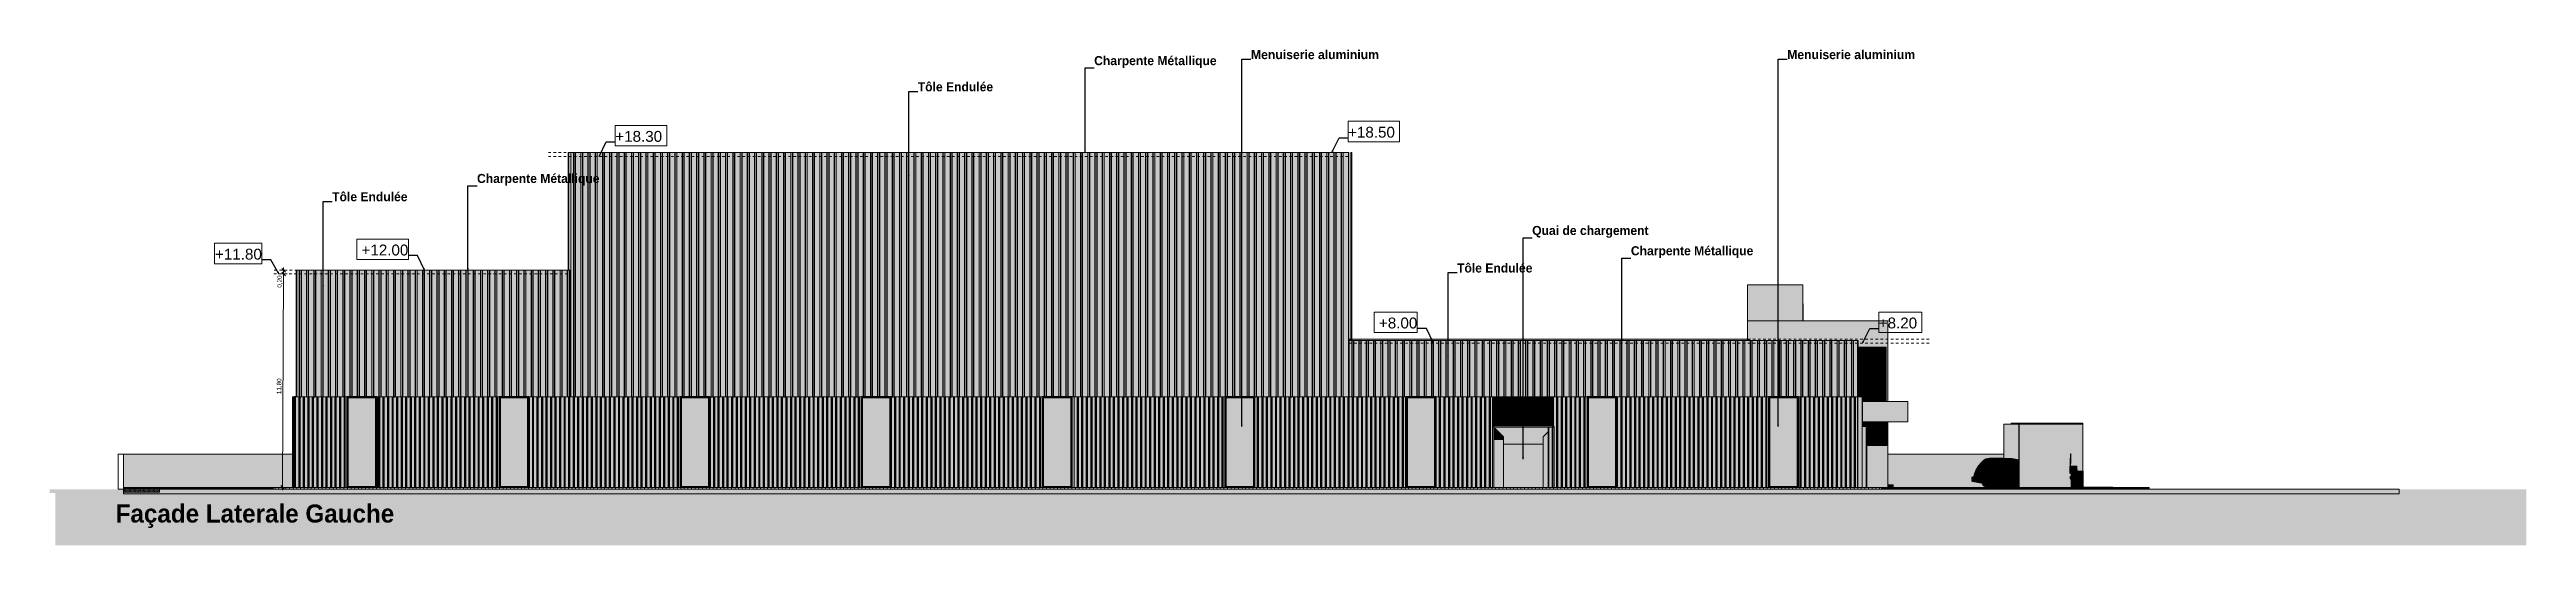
# Model space of a CAD drawing. Header units: millimetres. Extents: x 365175 to 2667127, y -330297 to -162108.
# Drawn here: x 2123184 to 2259970, y -330297 to -302912 of the extents above; entities that cross this region are included whole.
import ezdxf

# ---------------------------------------------------------------- set-up
doc = ezdxf.new("R2010")
doc.units = ezdxf.units.MM
doc.header["$MEASUREMENT"] = 0
doc.linetypes.add('Dashed', pattern=[282.222223, 141.111112, -141.111112])
doc.linetypes.add('Wipeout_Contour', pattern=[1000, 0, -1000])
for name, color, linetype in [('ASSIETTE', 7, 'Continuous'), ('Cars', 7, 'Continuous'), ('Cotations - 1_100', 7, 'Continuous'), ('Cotations - Altitudes & Niveaux', 7, 'Continuous'), ('Fenêtres ARCHICAD', 7, 'Continuous'), ('Gaines techniques', 7, 'Continuous'), ('Portes ARCHICAD', 7, 'Continuous'), ('Sols_ Dalles', 7, 'Continuous'), ('Structure - Murs extérieurs', 7, 'Continuous'), ('TopoAlt', 7, 'Continuous')]:
    doc.layers.add(name, color=color, linetype=linetype)
doc.styles.add('STYLE_GENERE_4', font='')
doc.styles.add('STYLE_GENERE_5', font='')
doc.styles.add('STYLE_GENERE_7', font='')
doc.styles.get('STYLE_GENERE_4').set_extended_font_data('Arial')
doc.styles.get('STYLE_GENERE_5').set_extended_font_data('Agency FB', bold=True)
doc.styles.get('STYLE_GENERE_7').set_extended_font_data('Arial Unicode MS')
doc.linetypes.add('Herbe 4', pattern='A,0,[1,P2 Fondation et  Coupe et faÃ§ades1.Shx,S=31.746032,R=0,X=0,Y=0.476657],-4000,0', length=4000)
doc.dimstyles.new('STYLE_GENERE__5', dxfattribs={"dimtxt": 250, "dimasz": 190, "dimexe": 0.18, "dimexo": 0.0625, "dimgap": 0, "dimtad": 1, "dimlfac": 0.001, "dimzin": 0, "dimdsep": 46, "dimtxsty": 'STYLE_GENERE_4', "dimblk": 'ARROWHEAD_6', "dimblk1": 'ARROWHEAD_6', "dimblk2": 'ARROWHEAD_6', "dimcen": 0.09, "dimse1": 1, "dimse2": 1, "dimclrd": 5, "dimclre": 5, "dimclrt": 5, "dimazin": 0, "dimtfac": 1, "dimtdec": 4, "dimtmove": 0, "dimatfit": 3, "dimfxl": 0, "dimtolj": 1, "dimtzin": 0, "dimarcsym": 0})
doc.dimstyles.new('STYLE_GENERE__6', dxfattribs={"dimtxt": 0.18, "dimasz": 114, "dimexe": 0.18, "dimexo": 0.0625, "dimgap": 0, "dimtad": 0, "dimtih": 1, "dimtoh": 1, "dimdec": 4, "dimzin": 0, "dimdsep": 46, "dimcen": 0.09, "dimadec": 0, "dimazin": 0, "dimtfac": 1, "dimtdec": 4, "dimtmove": 0, "dimatfit": 3, "dimldrblk": 'ARROWHEAD_16', "dimfxl": 0, "dimtolj": 1, "dimtzin": 0, "dimarcsym": 0})
pattern_1 = [(0, (1963539.32, -327096.82), (0, 86.60254), [0, -50]), (0, (1963564.32, -327053.52), (0, 86.60254), [0, -50])]

msp = doc.modelspace()

# ---------------------------------------------------------------- texts
at = {"layer": 'Cotations - Altitudes & Niveaux', "color": 14, "linetype": 'Continuous', "lineweight": 5, "true_color": 0x990000, "attachment_point": 7, "style": 'STYLE_GENERE_5'}
for s, insert, char_height in [('\\A1;{\\pql;\\fAgency FB|b1|i0|c0|p34;Charpente Métallique}', (2180872.988, -303925.644), 500), ('\\A1;{\\pql;\\fAgency FB|b1|i0|c0|p34;M\\fAgency FB|b1|i0|c0|p34;enuiserie aluminium}', (2189532, -303449.711), 503.40135), ('\\A1;{\\pql;\\fAgency FB|b1|i0|c0|p34;M\\fAgency FB|b1|i0|c0|p34;enuiserie aluminium}', (2219143.213, -303449.711), 503.40135), ('\\A1;{\\pql;\\fAgency FB|b1|i0|c0|p34;Tôle Endulée}', (2171132, -305226.592), 500), ('\\A1;{\\pql;\\fAgency FB|b1|i0|c0|p34;Charpente Métallique}', (2146793.245, -310431.401), 500), ('\\A1;{\\pql;\\fAgency FB|b1|i0|c0|p34;Tôle Endulée}', (2138793.245, -311296.862), 500), ('\\A1;{\\pql;\\fAgency FB|b1|i0|c0|p34;Quai de chargement}', (2205061.459, -313307.091), 500), ('\\A1;{\\pql;\\fAgency FB|b1|i0|c0|p34;Charpente Métallique}', (2210513.573, -314423.889), 500), ('\\A1;{\\pql;\\fAgency FB|b1|i0|c0|p34;Tôle Endulée}', (2200913.573, -315231.296), 500)]:
    msp.add_mtext(s, dxfattribs=dict(at, insert=insert, char_height=char_height))
at = {"layer": 'Cotations - Altitudes & Niveaux', "color": 7, "linetype": 'Continuous', "lineweight": 5, "char_height": 600, "style": 'STYLE_GENERE_7'}
for s, insert, attachment_point in [('\\A1;{\\pql;\\fArial Unicode MS|b0|i0|c0|p34;+18.\\fArial Unicode MS|b0|i0|c0|p34;30\\fArial Unicode MS|b0|i0|c0|p34; }', (2154426.282, -308016.263), 7), ('\\A1;{\\pql;\\fArial Unicode MS|b0|i0|c0|p34;+18.\\fArial Unicode MS|b0|i0|c0|p34;5\\fArial Unicode MS|b0|i0|c0|p34;0 }', (2194894.374, -307786.262), 7), ('\\A1;{\\pqr;\\fArial Unicode MS|b0|i0|c0|p34;+1\\fArial Unicode MS|b0|i0|c0|p34;1.80}', (2134909.132, -314520.869), 9), ('\\A1;{\\pqr;\\fArial Unicode MS|b0|i0|c0|p34;+12.\\fArial Unicode MS|b0|i0|c0|p34;0\\fArial Unicode MS|b0|i0|c0|p34;0 }', (2142998.818, -314290.869), 9), ('\\A1;{\\pqr;\\fArial Unicode MS|b0|i0|c0|p34;+8.\\fArial Unicode MS|b0|i0|c0|p34;0\\fArial Unicode MS|b0|i0|c0|p34;0 }', (2198719.146, -318320.869), 9), ('\\A1;{\\pql;\\fArial Unicode MS|b0|i0|c0|p34;+\\fArial Unicode MS|b0|i0|c0|p34;8.20\\fArial Unicode MS|b0|i0|c0|p34; }', (2224199.752, -318320.869), 7)]:
    msp.add_mtext(s, dxfattribs=dict(at, insert=insert, attachment_point=attachment_point))

# ---------------------------------------------------------------- blocks, each defined once
blk = doc.blocks.new('Élément de coupe_1290_3', base_point=(1963539, -327097))
at = {"linetype": 'Continuous', "lineweight": 0, "true_color": 0x000000}
blk.add_hatch(color=18, dxfattribs=at).paths.add_polyline_path([(2231964, -323549), (2231964, -323597), (2235464, -323597), (2235464, -323549)])
at = {"color": 7, "linetype": 'Continuous', "lineweight": 5}
for p, q in [((2231964, -323597), (2231964, -323549)), ((2231964, -323549), (2235464, -323549)), ((2231964, -324497), (2231964, -323597)), ((2235464, -323597), (2235464, -323549))]:
    blk.add_line(p, q, dxfattribs=at)
blk = doc.blocks.new('Élément de coupe_1291_3', base_point=(1963539, -327097))
at = {"linetype": 'Continuous', "lineweight": 0, "true_color": 0x000000}
for points in [[(2141257, -322097), (2141257, -327097), (2141310, -327097), (2141310, -322097)], [(2141310, -322097), (2141257, -322097), (2141257, -327097), (2141310, -327097), (2141310, -322266), (2141285, -322307), (2141285, -322231), (2141295, -322231), (2141295, -322265), (2141310, -322265)], [(2149657, -327097), (2149685, -327097), (2149685, -322097), (2149657, -322097)], [(2149657, -327097), (2149685, -327097), (2149685, -322097), (2149657, -322097)]]:
    blk.add_hatch(color=18, dxfattribs=at).paths.add_polyline_path(points)
blk = doc.blocks.new('Élément de coupe_1292_3', base_point=(1963539, -327097))
at = {"linetype": 'Continuous', "lineweight": 0, "true_color": 0x000000}
for points in [[(2159657, -322097), (2159657, -327097), (2159685, -327097), (2159685, -322097)], [(2159657, -322097), (2159657, -327097), (2159685, -327097), (2159685, -322097)], [(2169657, -322097), (2169657, -327097), (2169685, -327097), (2169685, -322097)], [(2169657, -322097), (2169657, -327097), (2169685, -327097), (2169685, -322097)], [(2179657, -322097), (2179657, -327097), (2179770, -327097), (2179770, -322097)], [(2179657, -322265), (2179693, -322265), (2179693, -327097), (2179770, -327097), (2179770, -322097), (2179657, -322097)]]:
    blk.add_hatch(color=18, dxfattribs=at).paths.add_polyline_path(points)
blk = doc.blocks.new('Élément de coupe_1293_3', base_point=(1963539, -327097))
at = {"linetype": 'Continuous', "lineweight": 0, "true_color": 0x000000}
blk.add_hatch(color=18, dxfattribs=at).paths.add_polyline_path([(2151950, -315397), (2151935, -315397), (2151935, -317897), (2151950, -317897)])
blk.add_hatch(color=18, dxfattribs=at).paths.add_polyline_path([(2151950, -315397), (2151935, -315397), (2151935, -317897), (2151950, -317897)])
at = {"color": 7, "linetype": 'Continuous', "lineweight": 5}
blk.add_line((2151950, -317897), (2151950, -315397), dxfattribs=at)
blk = doc.blocks.new('Élément de coupe_1294_3', base_point=(1963539, -327097))
at = {"linetype": 'Continuous', "lineweight": 0, "true_color": 0x000000}
for points in [[(2223285, -323752), (2223285, -323753), (2223509, -323701), (2223509, -323697)], [(2223285, -323697), (2223285, -323752), (2223509, -323697)], [(2223509, -323701), (2223285, -323753), (2223285, -323755), (2223509, -323716)], [(2223509, -323716), (2223285, -323755), (2223285, -323758), (2223509, -323738)], [(2223285, -323758), (2223285, -323762), (2223509, -323762), (2223509, -323738)], [(2223509, -323762), (2223285, -323762), (2223285, -324258), (2223509, -327097)], [(2223512, -323698), (2223542, -323697), (2223512, -323697)], [(2223542, -323697), (2223512, -323698), (2223542, -323698)], [(2223512, -323697), (2223542, -323697), (2223512, -323697)], [(2223542, -323697), (2223512, -323697), (2223542, -323697)], [(2223542, -323697), (2223512, -323697), (2223542, -323697)], [(2223512, -323697), (2223512, -323698), (2223542, -323697), (2223512, -323698)], [(2223512, -323698), (2223542, -323697), (2223542, -323698), (2223542, -323697)], [(2223512, -323700), (2223542, -323698), (2223512, -323698)], [(2223542, -323698), (2223512, -323700), (2223542, -323700)], [(2223512, -323702), (2223542, -323700), (2223512, -323700)], [(2223542, -323700), (2223512, -323702), (2223542, -323702)], [(2223512, -323700), (2223512, -323702), (2223542, -323700), (2223512, -323702)], [(2223512, -323702), (2223542, -323700), (2223542, -323702), (2223542, -323700)], [(2223512, -323704), (2223542, -323702), (2223512, -323702)], [(2223542, -323702), (2223512, -323704), (2223542, -323704)], [(2223512, -323708), (2223542, -323704), (2223512, -323704)], [(2223542, -323704), (2223512, -323708), (2223542, -323708)], [(2223512, -323704), (2223512, -323708), (2223542, -323704), (2223512, -323708)], [(2223512, -323708), (2223542, -323704), (2223542, -323708), (2223542, -323704)], [(2223512, -323711), (2223542, -323708), (2223512, -323708)], [(2223542, -323708), (2223512, -323711), (2223542, -323711)], [(2223512, -323716), (2223542, -323711), (2223512, -323711)], [(2223542, -323711), (2223512, -323716), (2223542, -323716)], [(2223512, -323721), (2223542, -323716), (2223512, -323716)], [(2223542, -323716), (2223512, -323721), (2223542, -323721)], [(2223512, -323726), (2223542, -323721), (2223512, -323721)], [(2223542, -323721), (2223512, -323726), (2223542, -323726)], [(2223512, -323721), (2223512, -323726), (2223542, -323721), (2223512, -323726)], [(2223512, -323726), (2223542, -323721), (2223542, -323726), (2223542, -323721)], [(2223512, -323732), (2223542, -323726), (2223512, -323726)], [(2223542, -323726), (2223512, -323732), (2223542, -323732)], [(2223512, -323737), (2223542, -323732), (2223512, -323732)], [(2223542, -323732), (2223512, -323737), (2223542, -323737)], [(2223512, -323732), (2223512, -323737), (2223542, -323732), (2223512, -323737)], [(2223512, -323737), (2223542, -323732), (2223542, -323737), (2223542, -323732)], [(2223512, -323743), (2223542, -323737), (2223512, -323737)], [(2223542, -323737), (2223512, -323743), (2223542, -323743)], [(2223512, -323749), (2223542, -323743), (2223512, -323743)], [(2223542, -323743), (2223512, -323749), (2223542, -323749)], [(2223512, -323743), (2223512, -323749), (2223542, -323743), (2223512, -323749)], [(2223512, -323749), (2223542, -323743), (2223542, -323749), (2223542, -323743)], [(2223512, -323755), (2223542, -323749), (2223512, -323749)], [(2223542, -323749), (2223512, -323755), (2223542, -323755)], [(2223512, -323761), (2223542, -323755), (2223512, -323755)], [(2223542, -323755), (2223512, -323761), (2223542, -323761)], [(2223512, -323755), (2223512, -323761), (2223542, -323755), (2223512, -323761)], [(2223512, -323761), (2223542, -323755), (2223542, -323761), (2223542, -323755)], [(2223512, -323762), (2223542, -323761), (2223512, -323761)], [(2223512, -323762), (2223542, -323761), (2223512, -323761)], [(2223542, -323761), (2223512, -323762), (2223542, -323762)], [(2223542, -323761), (2223512, -323762), (2223542, -323762)], [(2223542, -323762), (2223512, -327097), (2223542, -327097)], [(2223512, -327097), (2223542, -323762), (2223512, -323762)], [(2223509, -327097), (2223285, -324258), (2223285, -327097)]]:
    blk.add_hatch(color=18, dxfattribs=at).paths.add_polyline_path(points)
at = {"color": 251, "linetype": 'Continuous', "lineweight": 5, "true_color": 0x5f5f5f}
for p, q in [((2223285, -323697), (2223509, -323697)), ((2223509, -323701), (2223509, -323697)), ((2223509, -323716), (2223509, -323701)), ((2223509, -323738), (2223509, -323716)), ((2223509, -323762), (2223509, -323738)), ((2223509, -327097), (2223509, -323762)), ((2223542, -323697), (2223512, -323697)), ((2223512, -323698), (2223512, -323697)), ((2223512, -323697), (2223512, -323697)), ((2223512, -323697), (2223542, -323697)), ((2223512, -323700), (2223512, -323698)), ((2223512, -323702), (2223512, -323700)), ((2223512, -323704), (2223512, -323702)), ((2223512, -323708), (2223512, -323704)), ((2223512, -323711), (2223512, -323708)), ((2223512, -323716), (2223512, -323711)), ((2223512, -323721), (2223512, -323716)), ((2223512, -323726), (2223512, -323721)), ((2223512, -323732), (2223512, -323726)), ((2223512, -323737), (2223512, -323732)), ((2223512, -323743), (2223512, -323737)), ((2223512, -323749), (2223512, -323743)), ((2223512, -323755), (2223512, -323749)), ((2223512, -323761), (2223512, -323755)), ((2223512, -323762), (2223512, -323761)), ((2223512, -323762), (2223512, -327097)), ((2223512, -323762), (2223542, -323762)), ((2223542, -323697), (2223542, -323698)), ((2223542, -323697), (2223542, -323697)), ((2223542, -323698), (2223542, -323700)), ((2223542, -323700), (2223542, -323702)), ((2223542, -323702), (2223542, -323704)), ((2223542, -323704), (2223542, -323708)), ((2223542, -323708), (2223542, -323711)), ((2223542, -323711), (2223542, -323716)), ((2223542, -323716), (2223542, -323721)), ((2223542, -323721), (2223542, -323726)), ((2223542, -323726), (2223542, -323732)), ((2223542, -323732), (2223542, -323737)), ((2223542, -323737), (2223542, -323743)), ((2223542, -323743), (2223542, -323749)), ((2223542, -323749), (2223542, -323755)), ((2223542, -323755), (2223542, -323761)), ((2223542, -323761), (2223542, -323762)), ((2223542, -327097), (2223542, -323762))]:
    blk.add_line(p, q, dxfattribs=at)
blk = doc.blocks.new('Élément de coupe_1295_3', base_point=(1963539, -327097))
at = {"layer": 'Fenêtres ARCHICAD', "linetype": 'Continuous', "lineweight": 0, "true_color": 0x000000}
for points in [[(2139607, -327097), (2139632, -327097), (2139657, -327072), (2139657, -322122), (2139607, -322072)], [(2139607, -322072), (2139657, -322122), (2141207, -322122), (2141257, -322072)], [(2141207, -322122), (2139657, -322122), (2139657, -322147), (2139682, -322147), (2141182, -322147), (2141207, -322147)], [(2141207, -322122), (2139657, -322122), (2139657, -322147), (2139682, -322147), (2141182, -322147), (2141207, -322147)], [(2139682, -322147), (2139657, -322147), (2139657, -327047), (2139682, -327047)], [(2139682, -322147), (2139657, -322147), (2139657, -322708), (2139682, -322708)], [(2139682, -327047), (2141182, -327047), (2141182, -322147), (2139682, -322147)], [(2139682, -322726), (2140860, -322726), (2140860, -327047), (2141182, -327047), (2141182, -322147), (2139682, -322147)], [(2141182, -327047), (2141207, -327047), (2141207, -322147), (2141182, -322147)], [(2141182, -327047), (2141207, -327047), (2141207, -322147), (2141182, -322147)], [(2141257, -322072), (2141207, -322122), (2141207, -327072), (2141232, -327097), (2141257, -327097)], [(2139657, -327072), (2139632, -327097), (2141232, -327097), (2141207, -327072)], [(2139657, -327047), (2139657, -327072), (2141207, -327072), (2141207, -327047), (2141182, -327047), (2139682, -327047)], [(2141207, -327047), (2140871, -327047), (2140871, -327072), (2141207, -327072)]]:
    blk.add_hatch(color=18, dxfattribs=at).paths.add_polyline_path(points)
at = {"layer": 'Fenêtres ARCHICAD', "color": 7, "linetype": 'Continuous', "lineweight": 5}
for p, q in [((2139607, -322072), (2139607, -327097)), ((2141257, -322072), (2139607, -322072)), ((2139657, -327072), (2139657, -322122)), ((2139657, -322122), (2141207, -322122)), ((2139682, -327047), (2139682, -322147)), ((2139682, -322147), (2141182, -322147)), ((2141182, -322147), (2141182, -327047)), ((2141207, -322122), (2141207, -327072)), ((2141257, -327097), (2141257, -322072)), ((2141207, -327072), (2139657, -327072)), ((2141182, -327047), (2139682, -327047))]:
    blk.add_line(p, q, dxfattribs=at)
blk = doc.blocks.new('Élément de coupe_1296_3', base_point=(1963539, -327097))
at = {"layer": 'Fenêtres ARCHICAD', "linetype": 'Continuous', "lineweight": 0, "true_color": 0x000000}
for points in [[(2148007, -322072), (2148007, -327097), (2148032, -327097), (2148057, -327072), (2148057, -322122)], [(2149657, -322072), (2148007, -322072), (2148057, -322122), (2149607, -322122)], [(2148057, -322147), (2148082, -322147), (2149582, -322147), (2149607, -322147), (2149607, -322122), (2148057, -322122)], [(2148057, -322147), (2148082, -322147), (2149582, -322147), (2149607, -322147), (2149607, -322122), (2148057, -322122)], [(2148082, -322147), (2148057, -322147), (2148057, -327047), (2148082, -327047)], [(2148057, -322147), (2148057, -322708), (2148082, -322708), (2148082, -322147)], [(2148082, -322147), (2148082, -327047), (2149582, -327047), (2149582, -322147)], [(2148082, -322726), (2149260, -322726), (2149260, -327047), (2149582, -327047), (2149582, -322147), (2148082, -322147)], [(2149582, -327047), (2149607, -327047), (2149607, -322147), (2149582, -322147)], [(2149582, -327047), (2149607, -327047), (2149607, -322147), (2149582, -322147)], [(2149607, -327072), (2149632, -327097), (2149657, -327097), (2149657, -322072), (2149607, -322122)], [(2148057, -327072), (2148032, -327097), (2149632, -327097), (2149607, -327072)], [(2148057, -327047), (2148057, -327072), (2149607, -327072), (2149607, -327047), (2149582, -327047), (2148082, -327047)], [(2149607, -327047), (2149271, -327047), (2149271, -327072), (2149607, -327072)]]:
    blk.add_hatch(color=18, dxfattribs=at).paths.add_polyline_path(points)
at = {"layer": 'Fenêtres ARCHICAD', "color": 7, "linetype": 'Continuous', "lineweight": 5}
for p, q in [((2148007, -322072), (2148007, -327097)), ((2149657, -322072), (2148007, -322072)), ((2148057, -327072), (2148057, -322122)), ((2148057, -322122), (2149607, -322122)), ((2148082, -327047), (2148082, -322147)), ((2148082, -322147), (2149582, -322147)), ((2149582, -322147), (2149582, -327047)), ((2149607, -322122), (2149607, -327072)), ((2149657, -327097), (2149657, -322072)), ((2149607, -327072), (2148057, -327072)), ((2149582, -327047), (2148082, -327047))]:
    blk.add_line(p, q, dxfattribs=at)
blk = doc.blocks.new('Élément de coupe_1297_3', base_point=(1963539, -327097))
at = {"layer": 'Fenêtres ARCHICAD', "linetype": 'Continuous', "lineweight": 0, "true_color": 0x000000}
for points in [[(2158007, -322072), (2158007, -327097), (2158032, -327097), (2158057, -327072), (2158057, -322122)], [(2159657, -322072), (2158007, -322072), (2158057, -322122), (2159607, -322122)], [(2159607, -322122), (2158057, -322122), (2158057, -322147), (2158082, -322147), (2159582, -322147), (2159607, -322147)], [(2159607, -322122), (2158057, -322122), (2158057, -322147), (2158082, -322147), (2159582, -322147), (2159607, -322147)], [(2158057, -322147), (2158057, -327047), (2158082, -327047), (2158082, -322147)], [(2158082, -322147), (2158057, -322147), (2158057, -322708), (2158082, -322708)], [(2158082, -327047), (2159582, -327047), (2159582, -322147), (2158082, -322147)], [(2159582, -322147), (2158082, -322147), (2158082, -322726), (2159260, -322726), (2159260, -327047), (2159582, -327047)], [(2159582, -327047), (2159607, -327047), (2159607, -322147), (2159582, -322147)], [(2159582, -327047), (2159607, -327047), (2159607, -322147), (2159582, -322147)], [(2159607, -327072), (2159632, -327097), (2159657, -327097), (2159657, -322072), (2159607, -322122)], [(2158032, -327097), (2159632, -327097), (2159607, -327072), (2158057, -327072)], [(2158057, -327072), (2159607, -327072), (2159607, -327047), (2159582, -327047), (2158082, -327047), (2158057, -327047)], [(2159607, -327047), (2159271, -327047), (2159271, -327072), (2159607, -327072)]]:
    blk.add_hatch(color=18, dxfattribs=at).paths.add_polyline_path(points)
at = {"layer": 'Fenêtres ARCHICAD', "color": 7, "linetype": 'Continuous', "lineweight": 5}
for p, q in [((2158007, -322072), (2158007, -327097)), ((2159657, -322072), (2158007, -322072)), ((2158057, -327072), (2158057, -322122)), ((2158057, -322122), (2159607, -322122)), ((2158082, -327047), (2158082, -322147)), ((2158082, -322147), (2159582, -322147)), ((2159582, -322147), (2159582, -327047)), ((2159607, -322122), (2159607, -327072)), ((2159657, -327097), (2159657, -322072)), ((2159607, -327072), (2158057, -327072)), ((2159582, -327047), (2158082, -327047))]:
    blk.add_line(p, q, dxfattribs=at)
blk = doc.blocks.new('Élément de coupe_1298_3', base_point=(1963539, -327097))
at = {"layer": 'Fenêtres ARCHICAD', "linetype": 'Continuous', "lineweight": 0, "true_color": 0x000000}
for points in [[(2168007, -327097), (2168032, -327097), (2168057, -327072), (2168057, -322122), (2168007, -322072)], [(2168007, -322072), (2168057, -322122), (2169607, -322122), (2169657, -322072)], [(2169607, -322122), (2168057, -322122), (2168057, -322147), (2168082, -322147), (2169582, -322147), (2169607, -322147)], [(2169607, -322122), (2168057, -322122), (2168057, -322147), (2168082, -322147), (2169582, -322147), (2169607, -322147)], [(2168082, -322147), (2168057, -322147), (2168057, -327047), (2168082, -327047)], [(2168057, -322147), (2168057, -322708), (2168082, -322708), (2168082, -322147)], [(2168082, -327047), (2169582, -327047), (2169582, -322147), (2168082, -322147)], [(2168082, -322726), (2169260, -322726), (2169260, -327047), (2169582, -327047), (2169582, -322147), (2168082, -322147)], [(2169582, -327047), (2169607, -327047), (2169607, -322147), (2169582, -322147)], [(2169582, -327047), (2169607, -327047), (2169607, -322147), (2169582, -322147)], [(2169657, -322072), (2169607, -322122), (2169607, -327072), (2169632, -327097), (2169657, -327097)], [(2168057, -327072), (2168032, -327097), (2169632, -327097), (2169607, -327072)], [(2168057, -327047), (2168057, -327072), (2169607, -327072), (2169607, -327047), (2169582, -327047), (2168082, -327047)], [(2169607, -327047), (2169271, -327047), (2169271, -327072), (2169607, -327072)]]:
    blk.add_hatch(color=18, dxfattribs=at).paths.add_polyline_path(points)
at = {"layer": 'Fenêtres ARCHICAD', "color": 7, "linetype": 'Continuous', "lineweight": 5}
for p, q in [((2168007, -322072), (2168007, -327097)), ((2169657, -322072), (2168007, -322072)), ((2168057, -327072), (2168057, -322122)), ((2168057, -322122), (2169607, -322122)), ((2168082, -327047), (2168082, -322147)), ((2168082, -322147), (2169582, -322147)), ((2169582, -322147), (2169582, -327047)), ((2169607, -322122), (2169607, -327072)), ((2169657, -327097), (2169657, -322072)), ((2169607, -327072), (2168057, -327072)), ((2169582, -327047), (2168082, -327047))]:
    blk.add_line(p, q, dxfattribs=at)
blk = doc.blocks.new('Élément de coupe_1299_3', base_point=(1963539, -327097))
at = {"layer": 'Fenêtres ARCHICAD', "linetype": 'Continuous', "lineweight": 0, "true_color": 0x000000}
for points in [[(2178007, -327097), (2178032, -327097), (2178057, -327072), (2178057, -322122), (2178007, -322072)], [(2178007, -322072), (2178057, -322122), (2179607, -322122), (2179657, -322072)], [(2179607, -322122), (2178057, -322122), (2178057, -322147), (2178082, -322147), (2179582, -322147), (2179607, -322147)], [(2179607, -322122), (2178057, -322122), (2178057, -322147), (2178082, -322147), (2179582, -322147), (2179607, -322147)], [(2178057, -322147), (2178057, -327047), (2178082, -327047), (2178082, -322147)], [(2178057, -322147), (2178057, -322708), (2178082, -322708), (2178082, -322147)], [(2178082, -327047), (2179582, -327047), (2179582, -322147), (2178082, -322147)], [(2179582, -322147), (2178082, -322147), (2178082, -322726), (2179260, -322726), (2179260, -327047), (2179582, -327047)], [(2179582, -327047), (2179607, -327047), (2179607, -322147), (2179582, -322147)], [(2179582, -327047), (2179607, -327047), (2179607, -322147), (2179582, -322147)], [(2179657, -322072), (2179607, -322122), (2179607, -327072), (2179632, -327097), (2179657, -327097)], [(2178057, -327072), (2178032, -327097), (2179632, -327097), (2179607, -327072)], [(2178057, -327047), (2178057, -327072), (2179607, -327072), (2179607, -327047), (2179582, -327047), (2178082, -327047)], [(2179607, -327047), (2179271, -327047), (2179271, -327072), (2179607, -327072)]]:
    blk.add_hatch(color=18, dxfattribs=at).paths.add_polyline_path(points)
at = {"layer": 'Fenêtres ARCHICAD', "color": 7, "linetype": 'Continuous', "lineweight": 5}
for p, q in [((2178007, -322072), (2178007, -327097)), ((2179657, -322072), (2178007, -322072)), ((2178057, -327072), (2178057, -322122)), ((2178057, -322122), (2179607, -322122)), ((2178082, -327047), (2178082, -322147)), ((2178082, -322147), (2179582, -322147)), ((2179582, -322147), (2179582, -327047)), ((2179607, -322122), (2179607, -327072)), ((2179657, -327097), (2179657, -322072)), ((2179607, -327072), (2178057, -327072)), ((2179582, -327047), (2178082, -327047))]:
    blk.add_line(p, q, dxfattribs=at)
blk = doc.blocks.new('Élément de coupe_1300_3', base_point=(1963539, -327097))
at = {"layer": 'Fenêtres ARCHICAD', "linetype": 'Continuous', "lineweight": 0, "true_color": 0x000000}
for points in [[(2188092, -322072), (2188092, -327097), (2188117, -327097), (2188142, -327072), (2188142, -322122)], [(2189742, -322072), (2188092, -322072), (2188142, -322122), (2189692, -322122)], [(2188142, -322147), (2188167, -322147), (2189667, -322147), (2189692, -322147), (2189692, -322122), (2188142, -322122)], [(2188142, -322147), (2188167, -322147), (2189667, -322147), (2189692, -322147), (2189692, -322122), (2188142, -322122)], [(2188167, -322147), (2188142, -322147), (2188142, -327047), (2188167, -327047)], [(2188167, -322147), (2188142, -322147), (2188142, -322708), (2188167, -322708)], [(2188167, -322147), (2188167, -327047), (2189667, -327047), (2189667, -322147)], [(2188167, -322147), (2188167, -322726), (2189345, -322726), (2189345, -327047), (2189667, -327047), (2189667, -322147)], [(2189667, -327047), (2189692, -327047), (2189692, -322147), (2189667, -322147)], [(2189667, -327047), (2189692, -327047), (2189692, -322147), (2189667, -322147)], [(2189742, -322072), (2189692, -322122), (2189692, -327072), (2189717, -327097), (2189742, -327097)], [(2188117, -327097), (2189717, -327097), (2189692, -327072), (2188142, -327072)], [(2188142, -327047), (2188142, -327072), (2189692, -327072), (2189692, -327047), (2189667, -327047), (2188167, -327047)], [(2189692, -327047), (2189356, -327047), (2189356, -327072), (2189692, -327072)]]:
    blk.add_hatch(color=18, dxfattribs=at).paths.add_polyline_path(points)
at = {"layer": 'Fenêtres ARCHICAD', "color": 7, "linetype": 'Continuous', "lineweight": 5}
for p, q in [((2188092, -322072), (2188092, -327097)), ((2189742, -322072), (2188092, -322072)), ((2188142, -327072), (2188142, -322122)), ((2188142, -322122), (2189692, -322122)), ((2188167, -327047), (2188167, -322147)), ((2188167, -322147), (2189667, -322147)), ((2189667, -322147), (2189667, -327047)), ((2189692, -322122), (2189692, -327072)), ((2189742, -327097), (2189742, -322072)), ((2189692, -327072), (2188142, -327072)), ((2189667, -327047), (2188167, -327047))]:
    blk.add_line(p, q, dxfattribs=at)
blk = doc.blocks.new('Élément de coupe_1301_3', base_point=(1963539, -327097))
at = {"layer": 'Fenêtres ARCHICAD', "linetype": 'Continuous', "lineweight": 0, "true_color": 0x000000}
blk.add_hatch(color=18, dxfattribs=at).paths.add_polyline_path([(2223072, -322097), (2223200, -322097), (2223200, -322072), (2223072, -322072)])
at = {"layer": 'Fenêtres ARCHICAD', "color": 7, "linetype": 'Continuous', "lineweight": 5}
for q in [(2223072, -322072), (2223200, -322097)]:
    blk.add_line((2223200, -322072), q, dxfattribs=at)
blk = doc.blocks.new('Élément de coupe_1302_3', base_point=(1963539, -327097))
at = {"layer": 'TopoAlt', "color": 211, "linetype": 'Continuous', "lineweight": 5, "true_color": 0xfe55ff}
for p, q in [((2127277, -325247), (2126977, -325247)), ((2126977, -325247), (2126977, -327197)), ((2127277, -325247), (2127277, -327147)), ((2127260, -327197), (2126977, -327197))]:
    blk.add_line(p, q, dxfattribs=at)
blk = doc.blocks.new('Élément de coupe_1303_3', base_point=(1963539, -327097))
at = {"layer": 'TopoAlt', "linetype": 'Continuous', "lineweight": 0, "true_color": 0x000000}
for points in [[(2127277, -325247), (2127277, -327097), (2136599, -327097), (2136599, -325247)], [(2230284, -327097), (2231103, -327097), (2231103, -326895), (2230650, -326888), (2230551, -326883), (2230516, -326954), (2230454, -327024), (2230374, -327072)], [(2230275, -327097), (2230274, -327097), (2230284, -327097)]]:
    blk.add_hatch(color=18, dxfattribs=at).paths.add_polyline_path(points)
h = blk.add_hatch(color=18, dxfattribs=at)
h.paths.add_polyline_path([(2231103, -325247), (2224705, -325247), (2224705, -326947), (2225005, -326947), (2225005, -327097), (2230274, -327097), (2230181, -327095), (2230092, -327067), (2230015, -327015), (2229956, -326943), (2229919, -326857), (2229919, -326857), (2229867, -326856), (2229378, -326759), (2229393, -326757), (2229399, -326758), (2229403, -326757), (2229468, -326762), (2229377, -326727), (2229371, -326730), (2229370, -326755), (2229361, -326742), (2229360, -326755), (2229348, -326738), (2229353, -326651), (2229351, -326652), (2229349, -326649), (2229349, -326637), (2229349, -326551), (2229346, -326527), (2229459, -326480), (2229495, -326324), (2229539, -326197), (2229585, -326097), (2229627, -326024), (2229655, -325974), (2229856, -325740), (2229983, -325599), (2230008, -325586), (2230123, -325517), (2230219, -325499), (2230314, -325481), (2230466, -325474), (2230475, -325474), (2230476, -325474), (2230969, -325477), (2231103, -325482)])
h.paths.add_polyline_path([(2229342, -326652), (2229339, -326649), (2229339, -326637), (2229339, -326541), (2229340, -326529), (2229342, -326533), (2229343, -326530), (2229343, -326541), (2229345, -326641), (2229344, -326650)], flags=0)
at = {"layer": 'TopoAlt', "color": 190, "linetype": 'Continuous', "lineweight": 5, "true_color": 0x8002ff}
for p, q in [((2136599, -325247), (2127277, -325247)), ((2231103, -325247), (2224705, -325247)), ((2135535, -327097), (2127277, -327097)), ((2229127, -327097), (2225905, -327097))]:
    blk.add_line(p, q, dxfattribs=at)
blk = doc.blocks.new('Élément de coupe_1304_3', base_point=(1963539, -327097))
at = {"linetype": 'Continuous', "lineweight": 0, "true_color": 0x000000}
for points in [[(2179770, -327097), (2179931, -327097), (2179931, -322097), (2179770, -322097)], [(2179770, -322097), (2179770, -322131), (2179797, -322131), (2179832, -322097)], [(2179931, -322097), (2179771, -322390), (2179771, -327097), (2179931, -327097)], [(2179931, -322097), (2179931, -327097), (2179939, -327097), (2179939, -322097)], [(2179931, -322097), (2179931, -327097), (2179939, -327097), (2179939, -322097)], [(2179939, -327097), (2179994, -327097), (2179994, -322097), (2179939, -322097)], [(2179994, -322097), (2179994, -327097), (2180003, -327097), (2180003, -322097)], [(2180003, -327097), (2180181, -327097), (2180181, -322097), (2180003, -322097)], [(2180162, -322131), (2180021, -322390), (2180021, -327097), (2180181, -327097), (2180181, -322097), (2180110, -322097), (2180110, -322131)], [(2180181, -322097), (2180181, -327097), (2180189, -327097), (2180189, -322097)], [(2180181, -322097), (2180181, -327097), (2180189, -327097), (2180189, -322097)], [(2180189, -327097), (2180244, -327097), (2180244, -322097), (2180189, -322097)], [(2180244, -322097), (2180244, -327097), (2180253, -327097), (2180253, -322097)], [(2180253, -327097), (2180431, -327097), (2180431, -322097), (2180253, -322097)], [(2180431, -322097), (2180271, -322390), (2180271, -327097), (2180431, -327097)], [(2180431, -322097), (2180431, -327097), (2180439, -327097), (2180439, -322097)], [(2180431, -322097), (2180431, -327097), (2180439, -327097), (2180439, -322097)], [(2180439, -327097), (2180494, -327097), (2180494, -322097), (2180439, -322097)], [(2180494, -322097), (2180494, -327097), (2180503, -327097), (2180503, -322097)], [(2180503, -327097), (2180681, -327097), (2180681, -322097), (2180503, -322097)], [(2180510, -322131), (2180597, -322131), (2180632, -322097), (2180510, -322097)], [(2180521, -322390), (2180521, -327097), (2180681, -327097), (2180681, -322097)], [(2180681, -322097), (2180681, -327097), (2180689, -327097), (2180689, -322097)], [(2180681, -322097), (2180681, -327097), (2180689, -327097), (2180689, -322097)], [(2180689, -327097), (2180744, -327097), (2180744, -322097), (2180689, -322097)], [(2180744, -322097), (2180744, -327097), (2180753, -327097), (2180753, -322097)], [(2180753, -327097), (2180931, -327097), (2180931, -322097), (2180753, -322097)], [(2180912, -322131), (2180771, -322390), (2180771, -327097), (2180931, -327097), (2180931, -322097), (2180910, -322097), (2180910, -322131)], [(2180931, -322097), (2180931, -327097), (2180939, -327097), (2180939, -322097)], [(2180931, -322097), (2180931, -327097), (2180939, -327097), (2180939, -322097)], [(2180939, -327097), (2180994, -327097), (2180994, -322097), (2180939, -322097)], [(2180994, -322097), (2180994, -327097), (2181003, -327097), (2181003, -322097)], [(2181002, -322097), (2181003, -322121), (2181003, -322125), (2181003, -322097)], [(2181003, -327097), (2181181, -327097), (2181181, -322097), (2181003, -322097)], [(2181003, -322097), (2181003, -322125), (2181032, -322097)], [(2181021, -327097), (2181181, -327097), (2181181, -322097), (2181021, -322390)], [(2181181, -322097), (2181181, -327097), (2181189, -327097), (2181189, -322097)], [(2181181, -322097), (2181181, -327097), (2181189, -327097), (2181189, -322097)], [(2181189, -327097), (2181244, -327097), (2181244, -322097), (2181189, -322097)], [(2181244, -322097), (2181244, -327097), (2181253, -327097), (2181253, -322097)], [(2181253, -322097), (2181253, -327097), (2181431, -327097), (2181431, -322097)], [(2181271, -322390), (2181271, -327097), (2181431, -327097), (2181431, -322097), (2181310, -322097), (2181310, -322131), (2181397, -322131), (2181429, -322099)], [(2181439, -322097), (2181431, -322097), (2181431, -327097), (2181439, -327097)], [(2181439, -322097), (2181431, -322097), (2181431, -327097), (2181439, -327097)], [(2181439, -327097), (2181494, -327097), (2181494, -322097), (2181439, -322097)], [(2181494, -322097), (2181494, -327097), (2181503, -327097), (2181503, -322097)], [(2181503, -327097), (2181681, -327097), (2181681, -322097), (2181503, -322097)], [(2181681, -322097), (2181521, -322390), (2181521, -327097), (2181681, -327097)], [(2181689, -322097), (2181681, -322097), (2181681, -327097), (2181689, -327097)], [(2181689, -322097), (2181681, -322097), (2181681, -327097), (2181689, -327097)], [(2181689, -327097), (2181744, -327097), (2181744, -322097), (2181689, -322097)], [(2181744, -322097), (2181744, -327097), (2181753, -327097), (2181753, -322097)], [(2181753, -322097), (2181752, -322097), (2181753, -322131)], [(2181753, -327097), (2181931, -327097), (2181931, -322097), (2181753, -322097)], [(2181753, -322097), (2181753, -322131), (2181797, -322131), (2181832, -322097)], [(2181931, -322097), (2181771, -322390), (2181771, -327097), (2181931, -327097)], [(2181939, -322097), (2181931, -322097), (2181931, -327097), (2181939, -327097)], [(2181939, -322097), (2181931, -322097), (2181931, -327097), (2181939, -327097)], [(2181939, -327097), (2181994, -327097), (2181994, -322097), (2181939, -322097)], [(2181994, -327097), (2182003, -327097), (2182003, -322097), (2181994, -322097)], [(2182003, -327097), (2182181, -327097), (2182181, -322097), (2182003, -322097)], [(2182162, -322131), (2182021, -322390), (2182021, -327097), (2182181, -327097), (2182181, -322097), (2182110, -322097), (2182110, -322131)], [(2182181, -322097), (2182181, -327097), (2182189, -327097), (2182189, -322097)], [(2182181, -322097), (2182181, -327097), (2182189, -327097), (2182189, -322097)], [(2182189, -327097), (2182244, -327097), (2182244, -322097), (2182189, -322097)], [(2182244, -322097), (2182244, -327097), (2182253, -327097), (2182253, -322097)], [(2182253, -327097), (2182431, -327097), (2182431, -322097), (2182253, -322097)], [(2182431, -322097), (2182271, -322390), (2182271, -327097), (2182431, -327097)], [(2182439, -322097), (2182431, -322097), (2182431, -327097), (2182439, -327097)], [(2182439, -322097), (2182431, -322097), (2182431, -327097), (2182439, -327097)], [(2182439, -327097), (2182494, -327097), (2182494, -322097), (2182439, -322097)], [(2182494, -327097), (2182503, -327097), (2182503, -322097), (2182494, -322097)], [(2182503, -327097), (2182681, -327097), (2182681, -322097), (2182503, -322097)], [(2182510, -322097), (2182510, -322131), (2182597, -322131), (2182632, -322097)], [(2182521, -322390), (2182521, -327097), (2182681, -327097), (2182681, -322097)], [(2182689, -322097), (2182681, -322097), (2182681, -327097), (2182689, -327097)], [(2182689, -322097), (2182681, -322097), (2182681, -327097), (2182689, -327097)], [(2182689, -327097), (2182744, -327097), (2182744, -322097), (2182689, -322097)], [(2182753, -322097), (2182744, -322097), (2182744, -327097), (2182753, -327097)], [(2182753, -327097), (2182931, -327097), (2182931, -322097), (2182753, -322097)], [(2182912, -322131), (2182771, -322390), (2182771, -327097), (2182931, -327097), (2182931, -322097), (2182910, -322097), (2182910, -322131)], [(2182939, -322097), (2182931, -322097), (2182931, -327097), (2182939, -327097)], [(2182939, -322097), (2182931, -322097), (2182931, -327097), (2182939, -327097)], [(2182939, -327097), (2182994, -327097), (2182994, -322097), (2182939, -322097)], [(2182994, -327097), (2183003, -327097), (2183003, -322097), (2182994, -322097)], [(2183002, -322097), (2183003, -322121), (2183003, -322125), (2183003, -322097)], [(2183003, -327097), (2183181, -327097), (2183181, -322097), (2183003, -322097)], [(2183003, -322125), (2183032, -322097), (2183003, -322097)], [(2183181, -322097), (2183021, -322390), (2183021, -327097), (2183181, -327097)], [(2183181, -322097), (2183181, -327097), (2183189, -327097), (2183189, -322097)], [(2183181, -322097), (2183181, -327097), (2183189, -327097), (2183189, -322097)], [(2183189, -327097), (2183244, -327097), (2183244, -322097), (2183189, -322097)], [(2183253, -322097), (2183244, -322097), (2183244, -327097), (2183253, -327097)], [(2183253, -327097), (2183431, -327097), (2183431, -322097), (2183253, -322097)], [(2183271, -322390), (2183271, -327097), (2183431, -327097), (2183431, -322097), (2183310, -322097), (2183310, -322131), (2183397, -322131), (2183429, -322099)], [(2183431, -322097), (2183431, -327097), (2183439, -327097), (2183439, -322097)], [(2183431, -322097), (2183431, -327097), (2183439, -327097), (2183439, -322097)], [(2183439, -327097), (2183494, -327097), (2183494, -322097), (2183439, -322097)], [(2183494, -327097), (2183503, -327097), (2183503, -322097), (2183494, -322097)], [(2183503, -327097), (2183681, -327097), (2183681, -322097), (2183503, -322097)], [(2183521, -322390), (2183521, -327097), (2183681, -327097), (2183681, -322097)], [(2183689, -322097), (2183681, -322097), (2183681, -327097), (2183689, -327097)], [(2183689, -322097), (2183681, -322097), (2183681, -327097), (2183689, -327097)], [(2183689, -327097), (2183744, -327097), (2183744, -322097), (2183689, -322097)], [(2183744, -322097), (2183744, -327097), (2183753, -327097), (2183753, -322097)], [(2183753, -322097), (2183752, -322097), (2183753, -322131)], [(2183753, -327097), (2183931, -327097), (2183931, -322097), (2183753, -322097)], [(2183753, -322097), (2183753, -322131), (2183797, -322131), (2183832, -322097)], [(2183771, -322390), (2183771, -327097), (2183931, -327097), (2183931, -322097)], [(2183939, -322097), (2183931, -322097), (2183931, -327097), (2183939, -327097)], [(2183939, -322097), (2183931, -322097), (2183931, -327097), (2183939, -327097)], [(2183939, -327097), (2183994, -327097), (2183994, -322097), (2183939, -322097)], [(2184003, -322097), (2183994, -322097), (2183994, -327097), (2184003, -327097)], [(2184003, -327097), (2184181, -327097), (2184181, -322097), (2184003, -322097)], [(2184021, -322390), (2184021, -327097), (2184181, -327097), (2184181, -322097), (2184110, -322097), (2184110, -322131), (2184162, -322131)], [(2184181, -322097), (2184181, -327097), (2184189, -327097), (2184189, -322097)], [(2184181, -322097), (2184181, -327097), (2184189, -327097), (2184189, -322097)], [(2184189, -327097), (2184244, -327097), (2184244, -322097), (2184189, -322097)], [(2184244, -322097), (2184244, -327097), (2184253, -327097), (2184253, -322097)], [(2184253, -327097), (2184431, -327097), (2184431, -322097), (2184253, -322097)], [(2184431, -322097), (2184271, -322390), (2184271, -327097), (2184431, -327097)], [(2184439, -322097), (2184431, -322097), (2184431, -327097), (2184439, -327097)], [(2184439, -322097), (2184431, -322097), (2184431, -327097), (2184439, -327097)], [(2184439, -327097), (2184494, -327097), (2184494, -322097), (2184439, -322097)], [(2184494, -327097), (2184503, -327097), (2184503, -322097), (2184494, -322097)], [(2184503, -327097), (2184681, -327097), (2184681, -322097), (2184503, -322097)], [(2184510, -322097), (2184510, -322131), (2184597, -322131), (2184632, -322097)], [(2184521, -322390), (2184521, -327097), (2184681, -327097), (2184681, -322097)], [(2184689, -322097), (2184681, -322097), (2184681, -327097), (2184689, -327097)], [(2184689, -322097), (2184681, -322097), (2184681, -327097), (2184689, -327097)], [(2184689, -327097), (2184744, -327097), (2184744, -322097), (2184689, -322097)], [(2184744, -322097), (2184744, -327097), (2184753, -327097), (2184753, -322097)], [(2184753, -327097), (2184931, -327097), (2184931, -322097), (2184753, -322097)], [(2184771, -322390), (2184771, -327097), (2184931, -327097), (2184931, -322097), (2184910, -322097), (2184910, -322131), (2184912, -322131)], [(2184931, -322097), (2184931, -327097), (2184939, -327097), (2184939, -322097)], [(2184931, -322097), (2184931, -327097), (2184939, -327097), (2184939, -322097)], [(2184939, -327097), (2184994, -327097), (2184994, -322097), (2184939, -322097)], [(2184994, -322097), (2184994, -327097), (2185003, -327097), (2185003, -322097)], [(2185002, -322097), (2185003, -322121), (2185003, -322125), (2185003, -322097)], [(2185003, -327097), (2185181, -327097), (2185181, -322097), (2185003, -322097)], [(2185003, -322097), (2185003, -322125), (2185032, -322097)], [(2185021, -327097), (2185181, -327097), (2185181, -322097), (2185021, -322390)], [(2185181, -327097), (2185189, -327097), (2185189, -322097), (2185181, -322097)], [(2185181, -327097), (2185189, -327097), (2185189, -322097), (2185181, -322097)], [(2185189, -327097), (2185244, -327097), (2185244, -322097), (2185189, -322097)], [(2185244, -322097), (2185244, -327097), (2185253, -327097), (2185253, -322097)], [(2185253, -327097), (2185431, -327097), (2185431, -322097), (2185253, -322097)], [(2185271, -327097), (2185431, -327097), (2185431, -322097), (2185310, -322097), (2185310, -322131), (2185397, -322131), (2185429, -322099), (2185271, -322390)], [(2185431, -322097), (2185431, -327097), (2185439, -327097), (2185439, -322097)], [(2185431, -322097), (2185431, -327097), (2185439, -327097), (2185439, -322097)], [(2185439, -327097), (2185494, -327097), (2185494, -322097), (2185439, -322097)], [(2185494, -322097), (2185494, -327097), (2185503, -327097), (2185503, -322097)], [(2185503, -327097), (2185681, -327097), (2185681, -322097), (2185503, -322097)], [(2185521, -322390), (2185521, -327097), (2185681, -327097), (2185681, -322097)], [(2185689, -322097), (2185681, -322097), (2185681, -327097), (2185689, -327097)], [(2185689, -322097), (2185681, -322097), (2185681, -327097), (2185689, -327097)], [(2185689, -327097), (2185744, -327097), (2185744, -322097), (2185689, -322097)], [(2185744, -322097), (2185744, -327097), (2185753, -327097), (2185753, -322097)], [(2185753, -322097), (2185752, -322097), (2185753, -322131)], [(2185753, -327097), (2185931, -327097), (2185931, -322097), (2185753, -322097)], [(2185753, -322097), (2185753, -322131), (2185797, -322131), (2185832, -322097)], [(2185771, -327097), (2185931, -327097), (2185931, -322097), (2185771, -322390)], [(2185939, -322097), (2185931, -322097), (2185931, -327097), (2185939, -327097)], [(2185939, -322097), (2185931, -322097), (2185931, -327097), (2185939, -327097)], [(2185939, -327097), (2185994, -327097), (2185994, -322097), (2185939, -322097)], [(2186003, -322097), (2185994, -322097), (2185994, -327097), (2186003, -327097)], [(2186003, -327097), (2186181, -327097), (2186181, -322097), (2186003, -322097)], [(2186162, -322131), (2186021, -322390), (2186021, -327097), (2186181, -327097), (2186181, -322097), (2186110, -322097), (2186110, -322131)], [(2186181, -322097), (2186181, -327097), (2186189, -327097), (2186189, -322097)], [(2186181, -322097), (2186181, -327097), (2186189, -327097), (2186189, -322097)], [(2186189, -327097), (2186244, -327097), (2186244, -322097), (2186189, -322097)], [(2186253, -322097), (2186244, -322097), (2186244, -327097), (2186253, -327097)], [(2186253, -327097), (2186431, -327097), (2186431, -322097), (2186253, -322097)], [(2186431, -322097), (2186271, -322390), (2186271, -327097), (2186431, -327097)], [(2186439, -322097), (2186431, -322097), (2186431, -327097), (2186439, -327097)], [(2186439, -322097), (2186431, -322097), (2186431, -327097), (2186439, -327097)], [(2186439, -327097), (2186494, -327097), (2186494, -322097), (2186439, -322097)], [(2186503, -322097), (2186494, -322097), (2186494, -327097), (2186503, -327097)], [(2186503, -327097), (2186681, -327097), (2186681, -322097), (2186503, -322097)], [(2186510, -322131), (2186597, -322131), (2186632, -322097), (2186510, -322097)], [(2186521, -322390), (2186521, -327097), (2186681, -327097), (2186681, -322097)], [(2186681, -327097), (2186689, -327097), (2186689, -322097), (2186681, -322097)], [(2186681, -327097), (2186689, -327097), (2186689, -322097), (2186681, -322097)], [(2186689, -327097), (2186744, -327097), (2186744, -322097), (2186689, -322097)], [(2186753, -322097), (2186744, -322097), (2186744, -327097), (2186753, -327097)], [(2186753, -327097), (2186931, -327097), (2186931, -322097), (2186753, -322097)], [(2186771, -322390), (2186771, -327097), (2186931, -327097), (2186931, -322097), (2186910, -322097), (2186910, -322131), (2186912, -322131)], [(2186931, -327097), (2186939, -327097), (2186939, -322097), (2186931, -322097)], [(2186931, -327097), (2186939, -327097), (2186939, -322097), (2186931, -322097)], [(2186939, -327097), (2186994, -327097), (2186994, -322097), (2186939, -322097)], [(2186994, -322097), (2186994, -327097), (2187003, -327097), (2187003, -322097)], [(2187002, -322097), (2187003, -322121), (2187003, -322125), (2187003, -322097)], [(2187003, -327097), (2187181, -327097), (2187181, -322097), (2187003, -322097)], [(2187003, -322097), (2187003, -322125), (2187032, -322097)], [(2187021, -327097), (2187181, -327097), (2187181, -322097), (2187021, -322390)], [(2187181, -322097), (2187181, -327097), (2187189, -327097), (2187189, -322097)], [(2187181, -322097), (2187181, -327097), (2187189, -327097), (2187189, -322097)], [(2187189, -327097), (2187244, -327097), (2187244, -322097), (2187189, -322097)], [(2187253, -322097), (2187244, -322097), (2187244, -327097), (2187253, -327097)], [(2187253, -327097), (2187431, -327097), (2187431, -322097), (2187253, -322097)], [(2187271, -327097), (2187431, -327097), (2187431, -322097), (2187310, -322097), (2187310, -322131), (2187397, -322131), (2187429, -322099), (2187271, -322390)], [(2187431, -322097), (2187431, -327097), (2187439, -327097), (2187439, -322097)], [(2187431, -322097), (2187431, -327097), (2187439, -327097), (2187439, -322097)], [(2187439, -327097), (2187494, -327097), (2187494, -322097), (2187439, -322097)], [(2187494, -322097), (2187494, -327097), (2187503, -327097), (2187503, -322097)], [(2187503, -327097), (2187681, -327097), (2187681, -322097), (2187503, -322097)], [(2187681, -322097), (2187521, -322390), (2187521, -327097), (2187681, -327097)], [(2187681, -322097), (2187681, -327097), (2187689, -327097), (2187689, -322097)], [(2187681, -322097), (2187681, -327097), (2187689, -327097), (2187689, -322097)], [(2187689, -327097), (2187744, -327097), (2187744, -322097), (2187689, -322097)], [(2187744, -322097), (2187744, -327097), (2187753, -327097), (2187753, -322097)], [(2187753, -322097), (2187752, -322097), (2187753, -322131)], [(2187753, -327097), (2187931, -327097), (2187931, -322097), (2187753, -322097)], [(2187753, -322097), (2187753, -322131), (2187797, -322131), (2187832, -322097)], [(2187931, -322097), (2187771, -322390), (2187771, -327097), (2187931, -327097)], [(2187939, -322097), (2187931, -322097), (2187931, -327097), (2187939, -327097)], [(2187939, -322097), (2187931, -322097), (2187931, -327097), (2187939, -327097)], [(2187939, -327097), (2187994, -327097), (2187994, -322097), (2187939, -322097)], [(2188003, -322097), (2187994, -322097), (2187994, -327097), (2188003, -327097)], [(2188003, -322097), (2188003, -327097), (2188092, -327097), (2188092, -322097)], [(2188003, -327097), (2188092, -327097), (2188092, -322097), (2188078, -322097), (2188003, -322227)], [(2188003, -322228), (2188003, -327097), (2188003, -327097), (2188003, -322227)]]:
    blk.add_hatch(color=18, dxfattribs=at).paths.add_polyline_path(points)
at = {"color": 7, "linetype": 'Continuous', "lineweight": 5}
for p, q in [((2179770, -322097), (2179770, -327097)), ((2179931, -322097), (2179832, -322097)), ((2179931, -327097), (2179931, -322097)), ((2179939, -322097), (2179931, -322097)), ((2179939, -327097), (2179939, -322097)), ((2179994, -322097), (2179939, -322097)), ((2179994, -327097), (2179994, -322097)), ((2180003, -322097), (2179994, -322097)), ((2180003, -327097), (2180003, -322097)), ((2180115, -322097), (2180003, -322097)), ((2180181, -327097), (2180181, -322097)), ((2180189, -322097), (2180182, -322097)), ((2180189, -327097), (2180189, -322097)), ((2180244, -322097), (2180189, -322097)), ((2180244, -327097), (2180244, -322097)), ((2180253, -322097), (2180244, -322097)), ((2180253, -327097), (2180253, -322097)), ((2180431, -322097), (2180253, -322097)), ((2180431, -327097), (2180431, -322097)), ((2180439, -322097), (2180431, -322097)), ((2180439, -327097), (2180439, -322097)), ((2180494, -322097), (2180439, -322097)), ((2180494, -327097), (2180494, -322097)), ((2180503, -322097), (2180494, -322097)), ((2180503, -327097), (2180503, -322097)), ((2180515, -322097), (2180503, -322097)), ((2180681, -322097), (2180632, -322097)), ((2180681, -327097), (2180681, -322097)), ((2180689, -322097), (2180681, -322097)), ((2180689, -327097), (2180689, -322097)), ((2180744, -322097), (2180689, -322097)), ((2180744, -327097), (2180744, -322097)), ((2180753, -322097), (2180744, -322097)), ((2180753, -327097), (2180753, -322097)), ((2180915, -322097), (2180753, -322097)), ((2180931, -327097), (2180931, -322097)), ((2180939, -322097), (2180932, -322097)), ((2180939, -327097), (2180939, -322097)), ((2180994, -322097), (2180939, -322097)), ((2180994, -327097), (2180994, -322097)), ((2181002, -322097), (2180994, -322097)), ((2181003, -327097), (2181003, -322097)), ((2181181, -322097), (2181032, -322097)), ((2181181, -327097), (2181181, -322097)), ((2181189, -322097), (2181181, -322097)), ((2181189, -327097), (2181189, -322097)), ((2181244, -322097), (2181189, -322097)), ((2181244, -327097), (2181244, -322097)), ((2181253, -322097), (2181244, -322097)), ((2181253, -327097), (2181253, -322097)), ((2181315, -322097), (2181253, -322097)), ((2181431, -327097), (2181431, -322097)), ((2181439, -322097), (2181431, -322097)), ((2181439, -327097), (2181439, -322097)), ((2181494, -322097), (2181439, -322097)), ((2181494, -327097), (2181494, -322097)), ((2181503, -322097), (2181494, -322097)), ((2181503, -327097), (2181503, -322097)), ((2181681, -322097), (2181503, -322097)), ((2181681, -327097), (2181681, -322097)), ((2181689, -322097), (2181681, -322097)), ((2181689, -327097), (2181689, -322097)), ((2181744, -322097), (2181689, -322097)), ((2181744, -327097), (2181744, -322097)), ((2181752, -322097), (2181744, -322097)), ((2181753, -327097), (2181753, -322097)), ((2181931, -322097), (2181832, -322097)), ((2181931, -327097), (2181931, -322097)), ((2181939, -322097), (2181931, -322097)), ((2181939, -327097), (2181939, -322097)), ((2181994, -322097), (2181939, -322097)), ((2181994, -327097), (2181994, -322097)), ((2182003, -322097), (2181994, -322097)), ((2182003, -327097), (2182003, -322097)), ((2182115, -322097), (2182003, -322097)), ((2182181, -327097), (2182181, -322097)), ((2182189, -322097), (2182182, -322097)), ((2182189, -327097), (2182189, -322097)), ((2182244, -322097), (2182189, -322097)), ((2182244, -327097), (2182244, -322097)), ((2182253, -322097), (2182244, -322097)), ((2182253, -327097), (2182253, -322097)), ((2182431, -322097), (2182253, -322097)), ((2182431, -327097), (2182431, -322097)), ((2182439, -322097), (2182431, -322097)), ((2182439, -327097), (2182439, -322097)), ((2182494, -322097), (2182439, -322097)), ((2182494, -327097), (2182494, -322097)), ((2182503, -322097), (2182494, -322097)), ((2182503, -327097), (2182503, -322097)), ((2182515, -322097), (2182503, -322097)), ((2182681, -322097), (2182632, -322097)), ((2182681, -327097), (2182681, -322097)), ((2182689, -322097), (2182681, -322097)), ((2182689, -327097), (2182689, -322097)), ((2182744, -322097), (2182689, -322097)), ((2182744, -327097), (2182744, -322097)), ((2182753, -322097), (2182744, -322097)), ((2182753, -327097), (2182753, -322097)), ((2182915, -322097), (2182753, -322097)), ((2182931, -327097), (2182931, -322097)), ((2182939, -322097), (2182932, -322097)), ((2182939, -327097), (2182939, -322097)), ((2182994, -322097), (2182939, -322097)), ((2182994, -327097), (2182994, -322097)), ((2183002, -322097), (2182994, -322097)), ((2183003, -327097), (2183003, -322097)), ((2183181, -322097), (2183032, -322097)), ((2183181, -327097), (2183181, -322097)), ((2183189, -322097), (2183181, -322097)), ((2183189, -327097), (2183189, -322097)), ((2183244, -322097), (2183189, -322097)), ((2183244, -327097), (2183244, -322097)), ((2183253, -322097), (2183244, -322097)), ((2183253, -327097), (2183253, -322097)), ((2183315, -322097), (2183253, -322097)), ((2183431, -327097), (2183431, -322097)), ((2183439, -322097), (2183431, -322097)), ((2183439, -327097), (2183439, -322097)), ((2183494, -322097), (2183439, -322097)), ((2183494, -327097), (2183494, -322097)), ((2183503, -322097), (2183494, -322097)), ((2183503, -327097), (2183503, -322097)), ((2183681, -322097), (2183503, -322097)), ((2183681, -327097), (2183681, -322097)), ((2183689, -322097), (2183681, -322097)), ((2183689, -327097), (2183689, -322097)), ((2183744, -322097), (2183689, -322097)), ((2183744, -327097), (2183744, -322097)), ((2183752, -322097), (2183744, -322097)), ((2183753, -327097), (2183753, -322097)), ((2183931, -322097), (2183832, -322097)), ((2183931, -327097), (2183931, -322097)), ((2183939, -322097), (2183931, -322097)), ((2183939, -327097), (2183939, -322097)), ((2183994, -322097), (2183939, -322097)), ((2183994, -327097), (2183994, -322097)), ((2184003, -322097), (2183994, -322097)), ((2184003, -327097), (2184003, -322097)), ((2184115, -322097), (2184003, -322097)), ((2184181, -327097), (2184181, -322097)), ((2184189, -322097), (2184182, -322097)), ((2184189, -327097), (2184189, -322097)), ((2184244, -322097), (2184189, -322097)), ((2184244, -327097), (2184244, -322097)), ((2184253, -322097), (2184244, -322097)), ((2184253, -327097), (2184253, -322097)), ((2184431, -322097), (2184253, -322097)), ((2184431, -327097), (2184431, -322097)), ((2184439, -322097), (2184431, -322097)), ((2184439, -327097), (2184439, -322097)), ((2184494, -322097), (2184439, -322097)), ((2184494, -327097), (2184494, -322097)), ((2184503, -322097), (2184494, -322097)), ((2184503, -327097), (2184503, -322097)), ((2184515, -322097), (2184503, -322097)), ((2184681, -322097), (2184632, -322097)), ((2184681, -327097), (2184681, -322097)), ((2184689, -322097), (2184681, -322097)), ((2184689, -327097), (2184689, -322097)), ((2184744, -322097), (2184689, -322097)), ((2184744, -327097), (2184744, -322097)), ((2184753, -322097), (2184744, -322097)), ((2184753, -327097), (2184753, -322097)), ((2184915, -322097), (2184753, -322097)), ((2184931, -327097), (2184931, -322097)), ((2184939, -322097), (2184932, -322097)), ((2184939, -327097), (2184939, -322097)), ((2184994, -322097), (2184939, -322097)), ((2184994, -327097), (2184994, -322097)), ((2185002, -322097), (2184994, -322097)), ((2185003, -327097), (2185003, -322097)), ((2185181, -322097), (2185032, -322097)), ((2185181, -327097), (2185181, -322097)), ((2185189, -322097), (2185181, -322097)), ((2185189, -327097), (2185189, -322097)), ((2185244, -322097), (2185189, -322097)), ((2185244, -327097), (2185244, -322097)), ((2185253, -322097), (2185244, -322097)), ((2185253, -327097), (2185253, -322097)), ((2185315, -322097), (2185253, -322097)), ((2185431, -327097), (2185431, -322097)), ((2185439, -322097), (2185431, -322097)), ((2185439, -327097), (2185439, -322097)), ((2185494, -322097), (2185439, -322097)), ((2185494, -327097), (2185494, -322097)), ((2185503, -322097), (2185494, -322097)), ((2185503, -327097), (2185503, -322097)), ((2185681, -322097), (2185503, -322097)), ((2185681, -327097), (2185681, -322097)), ((2185689, -322097), (2185681, -322097)), ((2185689, -327097), (2185689, -322097)), ((2185744, -322097), (2185689, -322097)), ((2185744, -327097), (2185744, -322097)), ((2185752, -322097), (2185744, -322097)), ((2185753, -327097), (2185753, -322097)), ((2185931, -322097), (2185832, -322097)), ((2185931, -327097), (2185931, -322097)), ((2185939, -322097), (2185931, -322097)), ((2185939, -327097), (2185939, -322097)), ((2185994, -322097), (2185939, -322097)), ((2185994, -327097), (2185994, -322097)), ((2186003, -322097), (2185994, -322097)), ((2186003, -327097), (2186003, -322097)), ((2186115, -322097), (2186003, -322097)), ((2186181, -327097), (2186181, -322097)), ((2186189, -322097), (2186182, -322097)), ((2186189, -327097), (2186189, -322097)), ((2186244, -322097), (2186189, -322097)), ((2186244, -327097), (2186244, -322097)), ((2186253, -322097), (2186244, -322097)), ((2186253, -327097), (2186253, -322097)), ((2186431, -322097), (2186253, -322097)), ((2186431, -327097), (2186431, -322097)), ((2186439, -322097), (2186431, -322097)), ((2186439, -327097), (2186439, -322097)), ((2186494, -322097), (2186439, -322097)), ((2186494, -327097), (2186494, -322097)), ((2186503, -322097), (2186494, -322097)), ((2186503, -327097), (2186503, -322097)), ((2186515, -322097), (2186503, -322097)), ((2186681, -322097), (2186632, -322097)), ((2186681, -327097), (2186681, -322097)), ((2186689, -322097), (2186681, -322097)), ((2186689, -327097), (2186689, -322097)), ((2186744, -322097), (2186689, -322097)), ((2186744, -327097), (2186744, -322097)), ((2186753, -322097), (2186744, -322097)), ((2186753, -327097), (2186753, -322097)), ((2186915, -322097), (2186753, -322097)), ((2186931, -327097), (2186931, -322097)), ((2186939, -322097), (2186932, -322097)), ((2186939, -327097), (2186939, -322097)), ((2186994, -322097), (2186939, -322097)), ((2186994, -327097), (2186994, -322097)), ((2187002, -322097), (2186994, -322097)), ((2187003, -327097), (2187003, -322097)), ((2187181, -322097), (2187032, -322097)), ((2187181, -327097), (2187181, -322097)), ((2187189, -322097), (2187181, -322097)), ((2187189, -327097), (2187189, -322097)), ((2187244, -322097), (2187189, -322097)), ((2187244, -327097), (2187244, -322097)), ((2187253, -322097), (2187244, -322097)), ((2187253, -327097), (2187253, -322097)), ((2187315, -322097), (2187253, -322097)), ((2187431, -327097), (2187431, -322097)), ((2187439, -322097), (2187431, -322097)), ((2187439, -327097), (2187439, -322097)), ((2187494, -322097), (2187439, -322097)), ((2187494, -327097), (2187494, -322097)), ((2187503, -322097), (2187494, -322097)), ((2187503, -327097), (2187503, -322097)), ((2187681, -322097), (2187503, -322097)), ((2187681, -327097), (2187681, -322097)), ((2187689, -322097), (2187681, -322097)), ((2187689, -327097), (2187689, -322097)), ((2187744, -322097), (2187689, -322097)), ((2187744, -327097), (2187744, -322097)), ((2187752, -322097), (2187744, -322097)), ((2187753, -327097), (2187753, -322097)), ((2187931, -322097), (2187832, -322097)), ((2187931, -327097), (2187931, -322097)), ((2187939, -322097), (2187931, -322097)), ((2187939, -327097), (2187939, -322097)), ((2187994, -322097), (2187939, -322097)), ((2187994, -327097), (2187994, -322097)), ((2188003, -322097), (2187994, -322097)), ((2188003, -327097), (2188003, -322097)), ((2188092, -322097), (2188003, -322097))]:
    blk.add_line(p, q, dxfattribs=at)
blk = doc.blocks.new('Élément de coupe_1305_3', base_point=(1963539, -327097))
at = {"linetype": 'Continuous', "lineweight": 0, "true_color": 0x000000}
for points in [[(2169685, -327097), (2169846, -327097), (2169846, -322097), (2169685, -322097)], [(2169846, -322097), (2169686, -322390), (2169686, -327097), (2169846, -327097)], [(2169710, -322097), (2169710, -322131), (2169797, -322131), (2169832, -322097)], [(2169846, -322097), (2169846, -327097), (2169854, -327097), (2169854, -322097)], [(2169846, -322097), (2169846, -327097), (2169854, -327097), (2169854, -322097)], [(2169854, -327097), (2169909, -327097), (2169909, -322097), (2169854, -322097)], [(2169909, -322097), (2169909, -327097), (2169918, -327097), (2169918, -322097)], [(2169918, -327097), (2170096, -327097), (2170096, -322097), (2169918, -322097)], [(2170096, -322097), (2169936, -322390), (2169936, -327097), (2170096, -327097)], [(2170096, -322097), (2170096, -327097), (2170104, -327097), (2170104, -322097)], [(2170096, -322097), (2170096, -327097), (2170104, -327097), (2170104, -322097)], [(2170104, -327097), (2170159, -327097), (2170159, -322097), (2170104, -322097)], [(2170159, -322097), (2170159, -327097), (2170168, -327097), (2170168, -322097)], [(2170168, -322097), (2170167, -322097), (2170168, -322131)], [(2170168, -327097), (2170346, -327097), (2170346, -322097), (2170168, -322097)], [(2170168, -322097), (2170168, -322131), (2170197, -322131), (2170232, -322097)], [(2170346, -322097), (2170186, -322390), (2170186, -327097), (2170346, -327097)], [(2170346, -322097), (2170346, -327097), (2170354, -327097), (2170354, -322097)], [(2170346, -322097), (2170346, -327097), (2170354, -327097), (2170354, -322097)], [(2170354, -327097), (2170409, -327097), (2170409, -322097), (2170354, -322097)], [(2170409, -322097), (2170409, -327097), (2170418, -327097), (2170418, -322097)], [(2170418, -327097), (2170596, -327097), (2170596, -322097), (2170418, -322097)], [(2170577, -322131), (2170436, -322390), (2170436, -327097), (2170596, -327097), (2170596, -322097), (2170510, -322097), (2170510, -322131)], [(2170604, -322097), (2170596, -322097), (2170596, -327097), (2170604, -327097)], [(2170604, -322097), (2170596, -322097), (2170596, -327097), (2170604, -327097)], [(2170604, -322097), (2170604, -327097), (2170659, -327097), (2170659, -322097)], [(2170668, -322097), (2170659, -322097), (2170659, -327097), (2170668, -327097)], [(2170668, -322097), (2170668, -327097), (2170846, -327097), (2170846, -322097)], [(2170846, -322097), (2170686, -322390), (2170686, -327097), (2170846, -327097)], [(2170854, -322097), (2170846, -322097), (2170846, -327097), (2170854, -327097)], [(2170854, -322097), (2170846, -322097), (2170846, -327097), (2170854, -327097)], [(2170854, -322097), (2170854, -327097), (2170909, -327097), (2170909, -322097)], [(2170918, -322097), (2170909, -322097), (2170909, -327097), (2170918, -327097)], [(2170918, -322097), (2170918, -327097), (2171096, -327097), (2171096, -322097)], [(2170918, -322118), (2170918, -322131), (2170918, -322097), (2170918, -322097)], [(2170918, -322097), (2170918, -322131), (2170997, -322131), (2171032, -322097)], [(2171096, -322097), (2170936, -322390), (2170936, -327097), (2171096, -327097)], [(2171104, -322097), (2171096, -322097), (2171096, -327097), (2171104, -327097)], [(2171104, -322097), (2171096, -322097), (2171096, -327097), (2171104, -327097)], [(2171104, -322097), (2171104, -327097), (2171159, -327097), (2171159, -322097)], [(2171168, -322097), (2171159, -322097), (2171159, -327097), (2171168, -327097)], [(2171168, -322097), (2171168, -327097), (2171346, -327097), (2171346, -322097)], [(2171327, -322131), (2171186, -322390), (2171186, -327097), (2171346, -327097), (2171346, -322097), (2171310, -322097), (2171310, -322131)], [(2171354, -322097), (2171346, -322097), (2171346, -327097), (2171354, -327097)], [(2171354, -322097), (2171346, -322097), (2171346, -327097), (2171354, -327097)], [(2171354, -322097), (2171354, -327097), (2171409, -327097), (2171409, -322097)], [(2171418, -322097), (2171409, -322097), (2171409, -327097), (2171418, -327097)], [(2171417, -322097), (2171418, -322110), (2171418, -322097)], [(2171418, -322097), (2171418, -327097), (2171596, -327097), (2171596, -322097)], [(2171418, -322097), (2171418, -322110), (2171432, -322097)], [(2171436, -322390), (2171436, -327097), (2171596, -327097), (2171596, -322097)], [(2171604, -322097), (2171596, -322097), (2171596, -327097), (2171604, -327097)], [(2171604, -322097), (2171596, -322097), (2171596, -327097), (2171604, -327097)], [(2171604, -322097), (2171604, -327097), (2171659, -327097), (2171659, -322097)], [(2171659, -322097), (2171659, -327097), (2171668, -327097), (2171668, -322097)], [(2171668, -322097), (2171668, -327097), (2171846, -327097), (2171846, -322097)], [(2171846, -322097), (2171686, -322390), (2171686, -327097), (2171846, -327097)], [(2171710, -322097), (2171710, -322131), (2171797, -322131), (2171832, -322097)], [(2171854, -322097), (2171846, -322097), (2171846, -327097), (2171854, -327097)], [(2171854, -322097), (2171846, -322097), (2171846, -327097), (2171854, -327097)], [(2171854, -322097), (2171854, -327097), (2171909, -327097), (2171909, -322097)], [(2171909, -322097), (2171909, -327097), (2171918, -327097), (2171918, -322097)], [(2171918, -322097), (2171918, -327097), (2172096, -327097), (2172096, -322097)], [(2172096, -322097), (2171936, -322390), (2171936, -327097), (2172096, -327097)], [(2172104, -322097), (2172096, -322097), (2172096, -327097), (2172104, -327097)], [(2172104, -322097), (2172096, -322097), (2172096, -327097), (2172104, -327097)], [(2172104, -322097), (2172104, -327097), (2172159, -327097), (2172159, -322097)], [(2172159, -322097), (2172159, -327097), (2172168, -327097), (2172168, -322097)], [(2172168, -322097), (2172167, -322097), (2172168, -322131)], [(2172168, -322097), (2172168, -327097), (2172346, -327097), (2172346, -322097)], [(2172168, -322131), (2172197, -322131), (2172232, -322097), (2172168, -322097)], [(2172346, -322097), (2172186, -322390), (2172186, -327097), (2172346, -327097)], [(2172354, -322097), (2172346, -322097), (2172346, -327097), (2172354, -327097)], [(2172354, -322097), (2172346, -322097), (2172346, -327097), (2172354, -327097)], [(2172354, -322097), (2172354, -327097), (2172409, -327097), (2172409, -322097)], [(2172409, -322097), (2172409, -327097), (2172418, -327097), (2172418, -322097)], [(2172418, -322097), (2172418, -327097), (2172596, -327097), (2172596, -322097)], [(2172436, -322390), (2172436, -327097), (2172596, -327097), (2172596, -322097), (2172510, -322097), (2172510, -322131), (2172577, -322131)], [(2172604, -322097), (2172596, -322097), (2172596, -327097), (2172604, -327097)], [(2172604, -322097), (2172596, -322097), (2172596, -327097), (2172604, -327097)], [(2172604, -322097), (2172604, -327097), (2172659, -327097), (2172659, -322097)], [(2172659, -322097), (2172659, -327097), (2172668, -327097), (2172668, -322097)], [(2172668, -322097), (2172668, -327097), (2172846, -327097), (2172846, -322097)], [(2172846, -322097), (2172686, -322390), (2172686, -327097), (2172846, -327097)], [(2172854, -322097), (2172846, -322097), (2172846, -327097), (2172854, -327097)], [(2172854, -322097), (2172846, -322097), (2172846, -327097), (2172854, -327097)], [(2172854, -322097), (2172854, -327097), (2172909, -327097), (2172909, -322097)], [(2172909, -322097), (2172909, -327097), (2172918, -327097), (2172918, -322097)], [(2172918, -322097), (2172918, -327097), (2173096, -327097), (2173096, -322097)], [(2172918, -322118), (2172918, -322131), (2172918, -322097), (2172918, -322097)], [(2172918, -322097), (2172918, -322131), (2172997, -322131), (2173032, -322097)], [(2172936, -327097), (2173096, -327097), (2173096, -322097), (2172936, -322390)], [(2173104, -322097), (2173096, -322097), (2173096, -327097), (2173104, -327097)], [(2173104, -322097), (2173096, -322097), (2173096, -327097), (2173104, -327097)], [(2173104, -322097), (2173104, -327097), (2173159, -327097), (2173159, -322097)], [(2173159, -322097), (2173159, -327097), (2173168, -327097), (2173168, -322097)], [(2173168, -322097), (2173168, -327097), (2173346, -327097), (2173346, -322097)], [(2173186, -322390), (2173186, -327097), (2173346, -327097), (2173346, -322097), (2173310, -322097), (2173310, -322131), (2173327, -322131)], [(2173354, -322097), (2173346, -322097), (2173346, -327097), (2173354, -327097)], [(2173354, -322097), (2173346, -322097), (2173346, -327097), (2173354, -327097)], [(2173354, -322097), (2173354, -327097), (2173409, -327097), (2173409, -322097)], [(2173409, -322097), (2173409, -327097), (2173418, -327097), (2173418, -322097)], [(2173418, -322097), (2173417, -322097), (2173418, -322110)], [(2173418, -322097), (2173418, -327097), (2173596, -327097), (2173596, -322097)], [(2173418, -322097), (2173418, -322110), (2173432, -322097)], [(2173436, -322390), (2173436, -327097), (2173596, -327097), (2173596, -322097)], [(2173604, -322097), (2173596, -322097), (2173596, -327097), (2173604, -327097)], [(2173604, -322097), (2173596, -322097), (2173596, -327097), (2173604, -327097)], [(2173604, -322097), (2173604, -327097), (2173659, -327097), (2173659, -322097)], [(2173659, -322097), (2173659, -327097), (2173668, -327097), (2173668, -322097)], [(2173668, -322097), (2173668, -327097), (2173846, -327097), (2173846, -322097)], [(2173846, -322097), (2173686, -322390), (2173686, -327097), (2173846, -327097)], [(2173710, -322097), (2173710, -322131), (2173797, -322131), (2173832, -322097)], [(2173854, -322097), (2173846, -322097), (2173846, -327097), (2173854, -327097)], [(2173854, -322097), (2173846, -322097), (2173846, -327097), (2173854, -327097)], [(2173854, -322097), (2173854, -327097), (2173909, -327097), (2173909, -322097)], [(2173909, -322097), (2173909, -327097), (2173918, -327097), (2173918, -322097)], [(2173918, -327097), (2174096, -327097), (2174096, -322097), (2173918, -322097)], [(2174096, -322097), (2173936, -322390), (2173936, -327097), (2174096, -327097)], [(2174096, -322097), (2174096, -327097), (2174104, -327097), (2174104, -322097)], [(2174096, -322097), (2174096, -327097), (2174104, -327097), (2174104, -322097)], [(2174104, -327097), (2174159, -327097), (2174159, -322097), (2174104, -322097)], [(2174159, -322097), (2174159, -327097), (2174168, -327097), (2174168, -322097)], [(2174168, -322097), (2174167, -322097), (2174168, -322131)], [(2174168, -327097), (2174346, -327097), (2174346, -322097), (2174168, -322097)], [(2174168, -322097), (2174168, -322131), (2174197, -322131), (2174232, -322097)], [(2174346, -322097), (2174186, -322390), (2174186, -327097), (2174346, -327097)], [(2174354, -322097), (2174346, -322097), (2174346, -327097), (2174354, -327097)], [(2174354, -322097), (2174346, -322097), (2174346, -327097), (2174354, -327097)], [(2174354, -327097), (2174409, -327097), (2174409, -322097), (2174354, -322097)], [(2174418, -322097), (2174409, -322097), (2174409, -327097), (2174418, -327097)], [(2174418, -327097), (2174596, -327097), (2174596, -322097), (2174418, -322097)], [(2174577, -322131), (2174436, -322390), (2174436, -327097), (2174596, -327097), (2174596, -322097), (2174510, -322097), (2174510, -322131)], [(2174596, -327097), (2174604, -327097), (2174604, -322097), (2174596, -322097)], [(2174596, -327097), (2174604, -327097), (2174604, -322097), (2174596, -322097)], [(2174604, -327097), (2174659, -327097), (2174659, -322097), (2174604, -322097)], [(2174659, -322097), (2174659, -327097), (2174668, -327097), (2174668, -322097)], [(2174668, -327097), (2174846, -327097), (2174846, -322097), (2174668, -322097)], [(2174846, -322097), (2174686, -322390), (2174686, -327097), (2174846, -327097)], [(2174846, -322097), (2174846, -327097), (2174854, -327097), (2174854, -322097)], [(2174846, -322097), (2174846, -327097), (2174854, -327097), (2174854, -322097)], [(2174854, -327097), (2174909, -327097), (2174909, -322097), (2174854, -322097)], [(2174909, -322097), (2174909, -327097), (2174918, -327097), (2174918, -322097)], [(2174918, -327097), (2175096, -327097), (2175096, -322097), (2174918, -322097)], [(2174918, -322118), (2174918, -322131), (2174918, -322097), (2174918, -322097)], [(2174918, -322097), (2174918, -322131), (2174997, -322131), (2175032, -322097)], [(2174936, -327097), (2175096, -327097), (2175096, -322097), (2174936, -322390)], [(2175096, -322097), (2175096, -327097), (2175104, -327097), (2175104, -322097)], [(2175096, -322097), (2175096, -327097), (2175104, -327097), (2175104, -322097)], [(2175104, -327097), (2175159, -327097), (2175159, -322097), (2175104, -322097)], [(2175159, -322097), (2175159, -327097), (2175168, -327097), (2175168, -322097)], [(2175168, -327097), (2175346, -327097), (2175346, -322097), (2175168, -322097)], [(2175327, -322131), (2175186, -322390), (2175186, -327097), (2175346, -327097), (2175346, -322097), (2175310, -322097), (2175310, -322131)], [(2175346, -322097), (2175346, -327097), (2175354, -327097), (2175354, -322097)], [(2175346, -322097), (2175346, -327097), (2175354, -327097), (2175354, -322097)], [(2175354, -327097), (2175409, -327097), (2175409, -322097), (2175354, -322097)], [(2175418, -322097), (2175409, -322097), (2175409, -327097), (2175418, -327097)], [(2175417, -322097), (2175418, -322110), (2175418, -322097)], [(2175418, -327097), (2175596, -327097), (2175596, -322097), (2175418, -322097)], [(2175432, -322097), (2175418, -322097), (2175418, -322110)], [(2175436, -322390), (2175436, -327097), (2175596, -327097), (2175596, -322097)], [(2175596, -322097), (2175596, -327097), (2175604, -327097), (2175604, -322097)], [(2175596, -322097), (2175596, -327097), (2175604, -327097), (2175604, -322097)], [(2175604, -327097), (2175659, -327097), (2175659, -322097), (2175604, -322097)], [(2175659, -322097), (2175659, -327097), (2175668, -327097), (2175668, -322097)], [(2175668, -327097), (2175846, -327097), (2175846, -322097), (2175668, -322097)], [(2175846, -322097), (2175686, -322390), (2175686, -327097), (2175846, -327097)], [(2175710, -322097), (2175710, -322131), (2175797, -322131), (2175832, -322097)], [(2175846, -322097), (2175846, -327097), (2175854, -327097), (2175854, -322097)], [(2175846, -322097), (2175846, -327097), (2175854, -327097), (2175854, -322097)], [(2175854, -327097), (2175909, -327097), (2175909, -322097), (2175854, -322097)], [(2175909, -322097), (2175909, -327097), (2175918, -327097), (2175918, -322097)], [(2175918, -327097), (2176096, -327097), (2176096, -322097), (2175918, -322097)], [(2176096, -322097), (2175936, -322390), (2175936, -327097), (2176096, -327097)], [(2176096, -322097), (2176096, -327097), (2176104, -327097), (2176104, -322097)], [(2176096, -322097), (2176096, -327097), (2176104, -327097), (2176104, -322097)], [(2176104, -327097), (2176159, -327097), (2176159, -322097), (2176104, -322097)], [(2176159, -322097), (2176159, -327097), (2176168, -327097), (2176168, -322097)], [(2176168, -322097), (2176167, -322097), (2176168, -322131)], [(2176168, -327097), (2176346, -327097), (2176346, -322097), (2176168, -322097)], [(2176168, -322097), (2176168, -322131), (2176197, -322131), (2176232, -322097)], [(2176346, -322097), (2176186, -322390), (2176186, -327097), (2176346, -327097)], [(2176346, -327097), (2176354, -327097), (2176354, -322097), (2176346, -322097)], [(2176346, -327097), (2176354, -327097), (2176354, -322097), (2176346, -322097)], [(2176354, -327097), (2176409, -327097), (2176409, -322097), (2176354, -322097)], [(2176409, -322097), (2176409, -327097), (2176418, -327097), (2176418, -322097)], [(2176418, -327097), (2176596, -327097), (2176596, -322097), (2176418, -322097)], [(2176577, -322131), (2176436, -322390), (2176436, -327097), (2176596, -327097), (2176596, -322097), (2176510, -322097), (2176510, -322131)], [(2176604, -322097), (2176596, -322097), (2176596, -327097), (2176604, -327097)], [(2176604, -322097), (2176596, -322097), (2176596, -327097), (2176604, -327097)], [(2176604, -327097), (2176659, -327097), (2176659, -322097), (2176604, -322097)], [(2176659, -322097), (2176659, -327097), (2176668, -327097), (2176668, -322097)], [(2176668, -327097), (2176846, -327097), (2176846, -322097), (2176668, -322097)], [(2176846, -322097), (2176686, -322390), (2176686, -327097), (2176846, -327097)], [(2176854, -322097), (2176846, -322097), (2176846, -327097), (2176854, -327097)], [(2176854, -322097), (2176846, -322097), (2176846, -327097), (2176854, -327097)], [(2176854, -327097), (2176909, -327097), (2176909, -322097), (2176854, -322097)], [(2176909, -322097), (2176909, -327097), (2176918, -327097), (2176918, -322097)], [(2176918, -327097), (2177096, -327097), (2177096, -322097), (2176918, -322097)], [(2176918, -322118), (2176918, -322131), (2176918, -322097), (2176918, -322097)], [(2176918, -322097), (2176918, -322131), (2176997, -322131), (2177032, -322097)], [(2176936, -327097), (2177096, -327097), (2177096, -322097), (2176936, -322390)], [(2177104, -322097), (2177096, -322097), (2177096, -327097), (2177104, -327097)], [(2177104, -322097), (2177096, -322097), (2177096, -327097), (2177104, -327097)], [(2177104, -327097), (2177159, -327097), (2177159, -322097), (2177104, -322097)], [(2177159, -327097), (2177168, -327097), (2177168, -322097), (2177159, -322097)], [(2177168, -327097), (2177346, -327097), (2177346, -322097), (2177168, -322097)], [(2177327, -322131), (2177186, -322390), (2177186, -327097), (2177346, -327097), (2177346, -322097), (2177310, -322097), (2177310, -322131)], [(2177346, -327097), (2177354, -327097), (2177354, -322097), (2177346, -322097)], [(2177346, -327097), (2177354, -327097), (2177354, -322097), (2177346, -322097)], [(2177354, -327097), (2177409, -327097), (2177409, -322097), (2177354, -322097)], [(2177418, -322097), (2177409, -322097), (2177409, -327097), (2177418, -327097)], [(2177417, -322097), (2177418, -322110), (2177418, -322097)], [(2177418, -327097), (2177596, -327097), (2177596, -322097), (2177418, -322097)], [(2177418, -322097), (2177418, -322110), (2177432, -322097)], [(2177436, -322390), (2177436, -327097), (2177596, -327097), (2177596, -322097)], [(2177596, -322097), (2177596, -327097), (2177604, -327097), (2177604, -322097)], [(2177596, -322097), (2177596, -327097), (2177604, -327097), (2177604, -322097)], [(2177604, -327097), (2177659, -327097), (2177659, -322097), (2177604, -322097)], [(2177659, -322097), (2177659, -327097), (2177668, -327097), (2177668, -322097)], [(2177668, -327097), (2177846, -327097), (2177846, -322097), (2177668, -322097)], [(2177846, -322097), (2177686, -322390), (2177686, -327097), (2177846, -327097)], [(2177710, -322097), (2177710, -322131), (2177797, -322131), (2177832, -322097)], [(2177846, -322097), (2177846, -327097), (2177854, -327097), (2177854, -322097)], [(2177846, -322097), (2177846, -327097), (2177854, -327097), (2177854, -322097)], [(2177854, -327097), (2177909, -327097), (2177909, -322097), (2177854, -322097)], [(2177909, -322097), (2177909, -327097), (2177918, -327097), (2177918, -322097)], [(2177918, -322097), (2177918, -327097), (2178007, -327097), (2178007, -322097)], [(2177918, -327097), (2178007, -327097), (2178007, -322097), (2177993, -322097), (2177918, -322227)], [(2177918, -322227), (2177918, -322228), (2177918, -327097), (2177918, -327097)]]:
    blk.add_hatch(color=18, dxfattribs=at).paths.add_polyline_path(points)
at = {"color": 7, "linetype": 'Continuous', "lineweight": 5}
for p, q in [((2169685, -322097), (2169685, -327097)), ((2169715, -322097), (2169685, -322097)), ((2169846, -322097), (2169832, -322097)), ((2169846, -327097), (2169846, -322097)), ((2169854, -322097), (2169846, -322097)), ((2169854, -327097), (2169854, -322097)), ((2169909, -322097), (2169854, -322097)), ((2169909, -327097), (2169909, -322097)), ((2169918, -322097), (2169909, -322097)), ((2169918, -327097), (2169918, -322097)), ((2170096, -322097), (2169918, -322097)), ((2170096, -327097), (2170096, -322097)), ((2170104, -322097), (2170096, -322097)), ((2170104, -327097), (2170104, -322097)), ((2170159, -322097), (2170104, -322097)), ((2170159, -327097), (2170159, -322097)), ((2170167, -322097), (2170159, -322097)), ((2170168, -327097), (2170168, -322097)), ((2170346, -322097), (2170232, -322097)), ((2170346, -327097), (2170346, -322097)), ((2170354, -322097), (2170346, -322097)), ((2170354, -327097), (2170354, -322097)), ((2170409, -322097), (2170354, -322097)), ((2170409, -327097), (2170409, -322097)), ((2170418, -322097), (2170409, -322097)), ((2170418, -327097), (2170418, -322097)), ((2170515, -322097), (2170418, -322097)), ((2170596, -327097), (2170596, -322097)), ((2170604, -322097), (2170597, -322097)), ((2170604, -327097), (2170604, -322097)), ((2170659, -322097), (2170604, -322097)), ((2170659, -327097), (2170659, -322097)), ((2170668, -322097), (2170659, -322097)), ((2170668, -327097), (2170668, -322097)), ((2170846, -322097), (2170668, -322097)), ((2170846, -327097), (2170846, -322097)), ((2170854, -322097), (2170846, -322097)), ((2170854, -327097), (2170854, -322097)), ((2170909, -322097), (2170854, -322097)), ((2170909, -327097), (2170909, -322097)), ((2170918, -322097), (2170909, -322097)), ((2170918, -327097), (2170918, -322097)), ((2171096, -322097), (2171032, -322097)), ((2171096, -327097), (2171096, -322097)), ((2171104, -322097), (2171096, -322097)), ((2171104, -327097), (2171104, -322097)), ((2171159, -322097), (2171104, -322097)), ((2171159, -327097), (2171159, -322097)), ((2171168, -322097), (2171159, -322097)), ((2171168, -327097), (2171168, -322097)), ((2171315, -322097), (2171168, -322097)), ((2171346, -327097), (2171346, -322097)), ((2171354, -322097), (2171347, -322097)), ((2171354, -327097), (2171354, -322097)), ((2171409, -322097), (2171354, -322097)), ((2171409, -327097), (2171409, -322097)), ((2171417, -322097), (2171409, -322097)), ((2171418, -327097), (2171418, -322097)), ((2171596, -322097), (2171432, -322097)), ((2171596, -327097), (2171596, -322097)), ((2171604, -322097), (2171596, -322097)), ((2171604, -327097), (2171604, -322097)), ((2171659, -322097), (2171604, -322097)), ((2171659, -327097), (2171659, -322097)), ((2171668, -322097), (2171659, -322097)), ((2171668, -327097), (2171668, -322097)), ((2171715, -322097), (2171668, -322097)), ((2171846, -322097), (2171832, -322097)), ((2171846, -327097), (2171846, -322097)), ((2171854, -322097), (2171846, -322097)), ((2171854, -327097), (2171854, -322097)), ((2171909, -322097), (2171854, -322097)), ((2171909, -327097), (2171909, -322097)), ((2171918, -322097), (2171909, -322097)), ((2171918, -327097), (2171918, -322097)), ((2172096, -322097), (2171918, -322097)), ((2172096, -327097), (2172096, -322097)), ((2172104, -322097), (2172096, -322097)), ((2172104, -327097), (2172104, -322097)), ((2172159, -322097), (2172104, -322097)), ((2172159, -327097), (2172159, -322097)), ((2172167, -322097), (2172159, -322097)), ((2172168, -327097), (2172168, -322097)), ((2172346, -322097), (2172232, -322097)), ((2172346, -327097), (2172346, -322097)), ((2172354, -322097), (2172346, -322097)), ((2172354, -327097), (2172354, -322097)), ((2172409, -322097), (2172354, -322097)), ((2172409, -327097), (2172409, -322097)), ((2172418, -322097), (2172409, -322097)), ((2172418, -327097), (2172418, -322097)), ((2172515, -322097), (2172418, -322097)), ((2172596, -327097), (2172596, -322097)), ((2172604, -322097), (2172597, -322097)), ((2172604, -327097), (2172604, -322097)), ((2172659, -322097), (2172604, -322097)), ((2172659, -327097), (2172659, -322097)), ((2172668, -322097), (2172659, -322097)), ((2172668, -327097), (2172668, -322097)), ((2172846, -322097), (2172668, -322097)), ((2172846, -327097), (2172846, -322097)), ((2172854, -322097), (2172846, -322097)), ((2172854, -327097), (2172854, -322097)), ((2172909, -322097), (2172854, -322097)), ((2172909, -327097), (2172909, -322097)), ((2172918, -322097), (2172909, -322097)), ((2172918, -327097), (2172918, -322097)), ((2173096, -322097), (2173032, -322097)), ((2173096, -327097), (2173096, -322097)), ((2173104, -322097), (2173096, -322097)), ((2173104, -327097), (2173104, -322097)), ((2173159, -322097), (2173104, -322097)), ((2173159, -327097), (2173159, -322097)), ((2173168, -322097), (2173159, -322097)), ((2173168, -327097), (2173168, -322097)), ((2173315, -322097), (2173168, -322097)), ((2173346, -327097), (2173346, -322097)), ((2173354, -322097), (2173347, -322097)), ((2173354, -327097), (2173354, -322097)), ((2173409, -322097), (2173354, -322097)), ((2173409, -327097), (2173409, -322097)), ((2173417, -322097), (2173409, -322097)), ((2173418, -327097), (2173418, -322097)), ((2173596, -322097), (2173432, -322097)), ((2173596, -327097), (2173596, -322097)), ((2173604, -322097), (2173596, -322097)), ((2173604, -327097), (2173604, -322097)), ((2173659, -322097), (2173604, -322097)), ((2173659, -327097), (2173659, -322097)), ((2173668, -322097), (2173659, -322097)), ((2173668, -327097), (2173668, -322097)), ((2173715, -322097), (2173668, -322097)), ((2173846, -322097), (2173832, -322097)), ((2173846, -327097), (2173846, -322097)), ((2173854, -322097), (2173846, -322097)), ((2173854, -327097), (2173854, -322097)), ((2173909, -322097), (2173854, -322097)), ((2173909, -327097), (2173909, -322097)), ((2173918, -322097), (2173909, -322097)), ((2173918, -327097), (2173918, -322097)), ((2174096, -322097), (2173918, -322097)), ((2174096, -327097), (2174096, -322097)), ((2174104, -322097), (2174096, -322097)), ((2174104, -327097), (2174104, -322097)), ((2174159, -322097), (2174104, -322097)), ((2174159, -327097), (2174159, -322097)), ((2174167, -322097), (2174159, -322097)), ((2174168, -327097), (2174168, -322097)), ((2174346, -322097), (2174232, -322097)), ((2174346, -327097), (2174346, -322097)), ((2174354, -322097), (2174346, -322097)), ((2174354, -327097), (2174354, -322097)), ((2174409, -322097), (2174354, -322097)), ((2174409, -327097), (2174409, -322097)), ((2174418, -322097), (2174409, -322097)), ((2174418, -327097), (2174418, -322097)), ((2174515, -322097), (2174418, -322097)), ((2174596, -327097), (2174596, -322097)), ((2174604, -322097), (2174597, -322097)), ((2174604, -327097), (2174604, -322097)), ((2174659, -322097), (2174604, -322097)), ((2174659, -327097), (2174659, -322097)), ((2174668, -322097), (2174659, -322097)), ((2174668, -327097), (2174668, -322097)), ((2174846, -322097), (2174668, -322097)), ((2174846, -327097), (2174846, -322097)), ((2174854, -322097), (2174846, -322097)), ((2174854, -327097), (2174854, -322097)), ((2174909, -322097), (2174854, -322097)), ((2174909, -327097), (2174909, -322097)), ((2174918, -322097), (2174909, -322097)), ((2174918, -327097), (2174918, -322097)), ((2175096, -322097), (2175032, -322097)), ((2175096, -327097), (2175096, -322097)), ((2175104, -322097), (2175096, -322097)), ((2175104, -327097), (2175104, -322097)), ((2175159, -322097), (2175104, -322097)), ((2175159, -327097), (2175159, -322097)), ((2175168, -322097), (2175159, -322097)), ((2175168, -327097), (2175168, -322097)), ((2175315, -322097), (2175168, -322097)), ((2175346, -327097), (2175346, -322097)), ((2175354, -322097), (2175347, -322097)), ((2175354, -327097), (2175354, -322097)), ((2175409, -322097), (2175354, -322097)), ((2175409, -327097), (2175409, -322097)), ((2175417, -322097), (2175409, -322097)), ((2175418, -327097), (2175418, -322097)), ((2175596, -322097), (2175432, -322097)), ((2175596, -327097), (2175596, -322097)), ((2175604, -322097), (2175596, -322097)), ((2175604, -327097), (2175604, -322097)), ((2175659, -322097), (2175604, -322097)), ((2175659, -327097), (2175659, -322097)), ((2175668, -322097), (2175659, -322097)), ((2175668, -327097), (2175668, -322097)), ((2175715, -322097), (2175668, -322097)), ((2175846, -322097), (2175832, -322097)), ((2175846, -327097), (2175846, -322097)), ((2175854, -322097), (2175846, -322097)), ((2175854, -327097), (2175854, -322097)), ((2175909, -322097), (2175854, -322097)), ((2175909, -327097), (2175909, -322097)), ((2175918, -322097), (2175909, -322097)), ((2175918, -327097), (2175918, -322097)), ((2176096, -322097), (2175918, -322097)), ((2176096, -327097), (2176096, -322097)), ((2176104, -322097), (2176096, -322097)), ((2176104, -327097), (2176104, -322097)), ((2176159, -322097), (2176104, -322097)), ((2176159, -327097), (2176159, -322097)), ((2176167, -322097), (2176159, -322097)), ((2176168, -327097), (2176168, -322097)), ((2176346, -322097), (2176232, -322097)), ((2176346, -327097), (2176346, -322097)), ((2176354, -322097), (2176346, -322097)), ((2176354, -327097), (2176354, -322097)), ((2176409, -322097), (2176354, -322097)), ((2176409, -327097), (2176409, -322097)), ((2176418, -322097), (2176409, -322097)), ((2176418, -327097), (2176418, -322097)), ((2176515, -322097), (2176418, -322097)), ((2176596, -327097), (2176596, -322097)), ((2176604, -322097), (2176597, -322097)), ((2176604, -327097), (2176604, -322097)), ((2176659, -322097), (2176604, -322097)), ((2176659, -327097), (2176659, -322097)), ((2176668, -322097), (2176659, -322097)), ((2176668, -327097), (2176668, -322097)), ((2176846, -322097), (2176668, -322097)), ((2176846, -327097), (2176846, -322097)), ((2176854, -322097), (2176846, -322097)), ((2176854, -327097), (2176854, -322097)), ((2176909, -322097), (2176854, -322097)), ((2176909, -327097), (2176909, -322097)), ((2176918, -322097), (2176909, -322097)), ((2176918, -327097), (2176918, -322097)), ((2177096, -322097), (2177032, -322097)), ((2177096, -327097), (2177096, -322097)), ((2177104, -322097), (2177096, -322097)), ((2177104, -327097), (2177104, -322097)), ((2177159, -322097), (2177104, -322097)), ((2177159, -327097), (2177159, -322097)), ((2177168, -322097), (2177159, -322097)), ((2177168, -327097), (2177168, -322097)), ((2177315, -322097), (2177168, -322097)), ((2177346, -327097), (2177346, -322097)), ((2177354, -322097), (2177347, -322097)), ((2177354, -327097), (2177354, -322097)), ((2177409, -322097), (2177354, -322097)), ((2177409, -327097), (2177409, -322097)), ((2177417, -322097), (2177409, -322097)), ((2177418, -327097), (2177418, -322097)), ((2177596, -322097), (2177432, -322097)), ((2177596, -327097), (2177596, -322097)), ((2177604, -322097), (2177596, -322097)), ((2177604, -327097), (2177604, -322097)), ((2177659, -322097), (2177604, -322097)), ((2177659, -327097), (2177659, -322097)), ((2177668, -322097), (2177659, -322097)), ((2177668, -327097), (2177668, -322097)), ((2177715, -322097), (2177668, -322097)), ((2177846, -322097), (2177832, -322097)), ((2177846, -327097), (2177846, -322097)), ((2177854, -322097), (2177846, -322097)), ((2177854, -327097), (2177854, -322097)), ((2177909, -322097), (2177854, -322097)), ((2177909, -327097), (2177909, -322097)), ((2177918, -322097), (2177909, -322097)), ((2177918, -327097), (2177918, -322097)), ((2178007, -322097), (2177918, -322097))]:
    blk.add_line(p, q, dxfattribs=at)
blk = doc.blocks.new('Élément de coupe_1306_3', base_point=(1963539, -327097))
at = {"linetype": 'Continuous', "lineweight": 0, "true_color": 0x000000}
for points in [[(2159685, -327097), (2159846, -327097), (2159846, -322097), (2159685, -322097)], [(2159846, -322097), (2159686, -322390), (2159686, -327097), (2159846, -327097)], [(2159710, -322097), (2159710, -322131), (2159797, -322131), (2159832, -322097)], [(2159846, -322097), (2159846, -327097), (2159854, -327097), (2159854, -322097)], [(2159846, -322097), (2159846, -327097), (2159854, -327097), (2159854, -322097)], [(2159854, -327097), (2159909, -327097), (2159909, -322097), (2159854, -322097)], [(2159909, -322097), (2159909, -327097), (2159918, -327097), (2159918, -322097)], [(2159918, -327097), (2160096, -327097), (2160096, -322097), (2159918, -322097)], [(2160096, -322097), (2159936, -322390), (2159936, -327097), (2160096, -327097)], [(2160096, -322097), (2160096, -327097), (2160104, -327097), (2160104, -322097)], [(2160096, -322097), (2160096, -327097), (2160104, -327097), (2160104, -322097)], [(2160104, -327097), (2160159, -327097), (2160159, -322097), (2160104, -322097)], [(2160159, -322097), (2160159, -327097), (2160168, -327097), (2160168, -322097)], [(2160168, -322097), (2160167, -322097), (2160168, -322131)], [(2160168, -327097), (2160346, -327097), (2160346, -322097), (2160168, -322097)], [(2160168, -322097), (2160168, -322131), (2160197, -322131), (2160232, -322097)], [(2160186, -327097), (2160346, -327097), (2160346, -322097), (2160186, -322390)], [(2160346, -322097), (2160346, -327097), (2160354, -327097), (2160354, -322097)], [(2160346, -322097), (2160346, -327097), (2160354, -327097), (2160354, -322097)], [(2160354, -327097), (2160409, -327097), (2160409, -322097), (2160354, -322097)], [(2160409, -322097), (2160409, -327097), (2160418, -327097), (2160418, -322097)], [(2160418, -327097), (2160596, -327097), (2160596, -322097), (2160418, -322097)], [(2160436, -322390), (2160436, -327097), (2160596, -327097), (2160596, -322097), (2160510, -322097), (2160510, -322131), (2160577, -322131)], [(2160596, -322097), (2160596, -327097), (2160604, -327097), (2160604, -322097)], [(2160596, -322097), (2160596, -327097), (2160604, -327097), (2160604, -322097)], [(2160604, -327097), (2160659, -327097), (2160659, -322097), (2160604, -322097)], [(2160659, -322097), (2160659, -327097), (2160668, -327097), (2160668, -322097)], [(2160668, -327097), (2160846, -327097), (2160846, -322097), (2160668, -322097)], [(2160846, -322097), (2160686, -322390), (2160686, -327097), (2160846, -327097)], [(2160846, -322097), (2160846, -327097), (2160854, -327097), (2160854, -322097)], [(2160846, -322097), (2160846, -327097), (2160854, -327097), (2160854, -322097)], [(2160854, -327097), (2160909, -327097), (2160909, -322097), (2160854, -322097)], [(2160909, -322097), (2160909, -327097), (2160918, -327097), (2160918, -322097)], [(2160918, -327097), (2161096, -327097), (2161096, -322097), (2160918, -322097)], [(2160918, -322118), (2160918, -322131), (2160918, -322097), (2160918, -322097)], [(2160918, -322097), (2160918, -322131), (2160997, -322131), (2161032, -322097)], [(2160936, -322390), (2160936, -327097), (2161096, -327097), (2161096, -322097)], [(2161096, -322097), (2161096, -327097), (2161104, -327097), (2161104, -322097)], [(2161096, -322097), (2161096, -327097), (2161104, -327097), (2161104, -322097)], [(2161104, -327097), (2161159, -327097), (2161159, -322097), (2161104, -322097)], [(2161159, -322097), (2161159, -327097), (2161168, -327097), (2161168, -322097)], [(2161168, -327097), (2161346, -327097), (2161346, -322097), (2161168, -322097)], [(2161327, -322131), (2161186, -322390), (2161186, -327097), (2161346, -327097), (2161346, -322097), (2161310, -322097), (2161310, -322131)], [(2161346, -322097), (2161346, -327097), (2161354, -327097), (2161354, -322097)], [(2161346, -322097), (2161346, -327097), (2161354, -327097), (2161354, -322097)], [(2161354, -327097), (2161409, -327097), (2161409, -322097), (2161354, -322097)], [(2161409, -322097), (2161409, -327097), (2161418, -327097), (2161418, -322097)], [(2161418, -322097), (2161417, -322097), (2161418, -322110)], [(2161418, -327097), (2161596, -327097), (2161596, -322097), (2161418, -322097)], [(2161432, -322097), (2161418, -322097), (2161418, -322110)], [(2161436, -322390), (2161436, -327097), (2161596, -327097), (2161596, -322097)], [(2161596, -322097), (2161596, -327097), (2161604, -327097), (2161604, -322097)], [(2161596, -322097), (2161596, -327097), (2161604, -327097), (2161604, -322097)], [(2161604, -327097), (2161659, -327097), (2161659, -322097), (2161604, -322097)], [(2161659, -322097), (2161659, -327097), (2161668, -327097), (2161668, -322097)], [(2161668, -327097), (2161846, -327097), (2161846, -322097), (2161668, -322097)], [(2161686, -322390), (2161686, -327097), (2161846, -327097), (2161846, -322097)], [(2161710, -322097), (2161710, -322131), (2161797, -322131), (2161832, -322097)], [(2161846, -322097), (2161846, -327097), (2161854, -327097), (2161854, -322097)], [(2161846, -322097), (2161846, -327097), (2161854, -327097), (2161854, -322097)], [(2161854, -327097), (2161909, -327097), (2161909, -322097), (2161854, -322097)], [(2161909, -322097), (2161909, -327097), (2161918, -327097), (2161918, -322097)], [(2161918, -327097), (2162096, -327097), (2162096, -322097), (2161918, -322097)], [(2162096, -322097), (2161936, -322390), (2161936, -327097), (2162096, -327097)], [(2162096, -322097), (2162096, -327097), (2162104, -327097), (2162104, -322097)], [(2162096, -322097), (2162096, -327097), (2162104, -327097), (2162104, -322097)], [(2162104, -327097), (2162159, -327097), (2162159, -322097), (2162104, -322097)], [(2162159, -322097), (2162159, -327097), (2162168, -327097), (2162168, -322097)], [(2162168, -322097), (2162167, -322097), (2162168, -322131)], [(2162168, -327097), (2162346, -327097), (2162346, -322097), (2162168, -322097)], [(2162168, -322131), (2162197, -322131), (2162232, -322097), (2162168, -322097)], [(2162186, -322390), (2162186, -327097), (2162346, -327097), (2162346, -322097)], [(2162346, -322097), (2162346, -327097), (2162354, -327097), (2162354, -322097)], [(2162346, -322097), (2162346, -327097), (2162354, -327097), (2162354, -322097)], [(2162354, -327097), (2162409, -327097), (2162409, -322097), (2162354, -322097)], [(2162409, -322097), (2162409, -327097), (2162418, -327097), (2162418, -322097)], [(2162418, -327097), (2162596, -327097), (2162596, -322097), (2162418, -322097)], [(2162436, -322390), (2162436, -327097), (2162596, -327097), (2162596, -322097), (2162510, -322097), (2162510, -322131), (2162577, -322131)], [(2162596, -322097), (2162596, -327097), (2162604, -327097), (2162604, -322097)], [(2162596, -322097), (2162596, -327097), (2162604, -327097), (2162604, -322097)], [(2162604, -327097), (2162659, -327097), (2162659, -322097), (2162604, -322097)], [(2162659, -322097), (2162659, -327097), (2162668, -327097), (2162668, -322097)], [(2162668, -327097), (2162846, -327097), (2162846, -322097), (2162668, -322097)], [(2162686, -322390), (2162686, -327097), (2162846, -327097), (2162846, -322097)], [(2162846, -322097), (2162846, -327097), (2162854, -327097), (2162854, -322097)], [(2162846, -322097), (2162846, -327097), (2162854, -327097), (2162854, -322097)], [(2162854, -327097), (2162909, -327097), (2162909, -322097), (2162854, -322097)], [(2162909, -322097), (2162909, -327097), (2162918, -327097), (2162918, -322097)], [(2162918, -327097), (2163096, -327097), (2163096, -322097), (2162918, -322097)], [(2162918, -322118), (2162918, -322131), (2162918, -322097), (2162918, -322097)], [(2162918, -322097), (2162918, -322131), (2162997, -322131), (2163032, -322097)], [(2163096, -322097), (2162936, -322390), (2162936, -327097), (2163096, -327097)], [(2163096, -322097), (2163096, -327097), (2163104, -327097), (2163104, -322097)], [(2163096, -322097), (2163096, -327097), (2163104, -327097), (2163104, -322097)], [(2163104, -327097), (2163159, -327097), (2163159, -322097), (2163104, -322097)], [(2163159, -322097), (2163159, -327097), (2163168, -327097), (2163168, -322097)], [(2163168, -322097), (2163168, -327097), (2163346, -327097), (2163346, -322097)], [(2163186, -322390), (2163186, -327097), (2163346, -327097), (2163346, -322097), (2163310, -322097), (2163310, -322131), (2163327, -322131)], [(2163346, -322097), (2163346, -327097), (2163354, -327097), (2163354, -322097)], [(2163346, -322097), (2163346, -327097), (2163354, -327097), (2163354, -322097)], [(2163354, -327097), (2163409, -327097), (2163409, -322097), (2163354, -322097)], [(2163409, -327097), (2163418, -327097), (2163418, -322097), (2163409, -322097)], [(2163418, -322097), (2163417, -322097), (2163418, -322110)], [(2163418, -327097), (2163596, -327097), (2163596, -322097), (2163418, -322097)], [(2163432, -322097), (2163418, -322097), (2163418, -322110)], [(2163436, -322390), (2163436, -327097), (2163596, -327097), (2163596, -322097)], [(2163596, -322097), (2163596, -327097), (2163604, -327097), (2163604, -322097)], [(2163596, -322097), (2163596, -327097), (2163604, -327097), (2163604, -322097)], [(2163604, -327097), (2163659, -327097), (2163659, -322097), (2163604, -322097)], [(2163659, -322097), (2163659, -327097), (2163668, -327097), (2163668, -322097)], [(2163668, -327097), (2163846, -327097), (2163846, -322097), (2163668, -322097)], [(2163686, -322390), (2163686, -327097), (2163846, -327097), (2163846, -322097)], [(2163710, -322097), (2163710, -322131), (2163797, -322131), (2163832, -322097)], [(2163846, -322097), (2163846, -327097), (2163854, -327097), (2163854, -322097)], [(2163846, -322097), (2163846, -327097), (2163854, -327097), (2163854, -322097)], [(2163854, -327097), (2163909, -327097), (2163909, -322097), (2163854, -322097)], [(2163918, -322097), (2163909, -322097), (2163909, -327097), (2163918, -327097)], [(2163918, -327097), (2164096, -327097), (2164096, -322097), (2163918, -322097)], [(2164096, -322097), (2163936, -322390), (2163936, -327097), (2164096, -327097)], [(2164104, -322097), (2164096, -322097), (2164096, -327097), (2164104, -327097)], [(2164104, -322097), (2164096, -322097), (2164096, -327097), (2164104, -327097)], [(2164104, -327097), (2164159, -327097), (2164159, -322097), (2164104, -322097)], [(2164168, -322097), (2164159, -322097), (2164159, -327097), (2164168, -327097)], [(2164167, -322097), (2164168, -322131), (2164168, -322097)], [(2164168, -327097), (2164346, -327097), (2164346, -322097), (2164168, -322097)], [(2164168, -322097), (2164168, -322131), (2164197, -322131), (2164232, -322097)], [(2164186, -327097), (2164346, -327097), (2164346, -322097), (2164186, -322390)], [(2164346, -322097), (2164346, -327097), (2164354, -327097), (2164354, -322097)], [(2164346, -322097), (2164346, -327097), (2164354, -327097), (2164354, -322097)], [(2164354, -327097), (2164409, -327097), (2164409, -322097), (2164354, -322097)], [(2164409, -322097), (2164409, -327097), (2164418, -327097), (2164418, -322097)], [(2164418, -327097), (2164596, -327097), (2164596, -322097), (2164418, -322097)], [(2164436, -322390), (2164436, -327097), (2164596, -327097), (2164596, -322097), (2164510, -322097), (2164510, -322131), (2164577, -322131)], [(2164596, -322097), (2164596, -327097), (2164604, -327097), (2164604, -322097)], [(2164596, -322097), (2164596, -327097), (2164604, -327097), (2164604, -322097)], [(2164604, -327097), (2164659, -327097), (2164659, -322097), (2164604, -322097)], [(2164668, -322097), (2164659, -322097), (2164659, -327097), (2164668, -327097)], [(2164668, -327097), (2164846, -327097), (2164846, -322097), (2164668, -322097)], [(2164846, -322097), (2164686, -322390), (2164686, -327097), (2164846, -327097)], [(2164846, -322097), (2164846, -327097), (2164854, -327097), (2164854, -322097)], [(2164846, -322097), (2164846, -327097), (2164854, -327097), (2164854, -322097)], [(2164854, -327097), (2164909, -327097), (2164909, -322097), (2164854, -322097)], [(2164909, -322097), (2164909, -327097), (2164918, -327097), (2164918, -322097)], [(2164918, -327097), (2165096, -327097), (2165096, -322097), (2164918, -322097)], [(2164918, -322118), (2164918, -322131), (2164918, -322097), (2164918, -322097)], [(2164918, -322097), (2164918, -322131), (2164997, -322131), (2165032, -322097)], [(2165096, -322097), (2164936, -322390), (2164936, -327097), (2165096, -327097)], [(2165096, -327097), (2165104, -327097), (2165104, -322097), (2165096, -322097)], [(2165096, -327097), (2165104, -327097), (2165104, -322097), (2165096, -322097)], [(2165104, -327097), (2165159, -327097), (2165159, -322097), (2165104, -322097)], [(2165159, -327097), (2165168, -327097), (2165168, -322097), (2165159, -322097)], [(2165168, -327097), (2165346, -327097), (2165346, -322097), (2165168, -322097)], [(2165186, -322390), (2165186, -327097), (2165346, -327097), (2165346, -322097), (2165310, -322097), (2165310, -322131), (2165327, -322131)], [(2165354, -322097), (2165346, -322097), (2165346, -327097), (2165354, -327097)], [(2165354, -322097), (2165346, -322097), (2165346, -327097), (2165354, -327097)], [(2165354, -327097), (2165409, -327097), (2165409, -322097), (2165354, -322097)], [(2165409, -322097), (2165409, -327097), (2165418, -327097), (2165418, -322097)], [(2165418, -322097), (2165417, -322097), (2165418, -322110)], [(2165418, -327097), (2165596, -327097), (2165596, -322097), (2165418, -322097)], [(2165432, -322097), (2165418, -322097), (2165418, -322110)], [(2165436, -322390), (2165436, -327097), (2165596, -327097), (2165596, -322097)], [(2165596, -322097), (2165596, -327097), (2165604, -327097), (2165604, -322097)], [(2165596, -322097), (2165596, -327097), (2165604, -327097), (2165604, -322097)], [(2165604, -327097), (2165659, -327097), (2165659, -322097), (2165604, -322097)], [(2165668, -322097), (2165659, -322097), (2165659, -327097), (2165668, -327097)], [(2165668, -327097), (2165846, -327097), (2165846, -322097), (2165668, -322097)], [(2165686, -322390), (2165686, -327097), (2165846, -327097), (2165846, -322097)], [(2165710, -322097), (2165710, -322131), (2165797, -322131), (2165832, -322097)], [(2165854, -322097), (2165846, -322097), (2165846, -327097), (2165854, -327097)], [(2165854, -322097), (2165846, -322097), (2165846, -327097), (2165854, -327097)], [(2165854, -327097), (2165909, -327097), (2165909, -322097), (2165854, -322097)], [(2165909, -322097), (2165909, -327097), (2165918, -327097), (2165918, -322097)], [(2165918, -327097), (2166096, -327097), (2166096, -322097), (2165918, -322097)], [(2165936, -322390), (2165936, -327097), (2166096, -327097), (2166096, -322097)], [(2166104, -322097), (2166096, -322097), (2166096, -327097), (2166104, -327097)], [(2166104, -322097), (2166096, -322097), (2166096, -327097), (2166104, -327097)], [(2166104, -327097), (2166159, -327097), (2166159, -322097), (2166104, -322097)], [(2166168, -322097), (2166159, -322097), (2166159, -327097), (2166168, -327097)], [(2166167, -322097), (2166168, -322131), (2166168, -322097)], [(2166168, -327097), (2166346, -327097), (2166346, -322097), (2166168, -322097)], [(2166168, -322097), (2166168, -322131), (2166197, -322131), (2166232, -322097)], [(2166186, -327097), (2166346, -327097), (2166346, -322097), (2166186, -322390)], [(2166354, -322097), (2166346, -322097), (2166346, -327097), (2166354, -327097)], [(2166354, -322097), (2166346, -322097), (2166346, -327097), (2166354, -327097)], [(2166354, -327097), (2166409, -327097), (2166409, -322097), (2166354, -322097)], [(2166409, -327097), (2166418, -327097), (2166418, -322097), (2166409, -322097)], [(2166418, -327097), (2166596, -327097), (2166596, -322097), (2166418, -322097)], [(2166436, -322390), (2166436, -327097), (2166596, -327097), (2166596, -322097), (2166510, -322097), (2166510, -322131), (2166577, -322131)], [(2166596, -327097), (2166604, -327097), (2166604, -322097), (2166596, -322097)], [(2166596, -327097), (2166604, -327097), (2166604, -322097), (2166596, -322097)], [(2166604, -327097), (2166659, -327097), (2166659, -322097), (2166604, -322097)], [(2166668, -322097), (2166659, -322097), (2166659, -327097), (2166668, -327097)], [(2166668, -322097), (2166668, -327097), (2166846, -327097), (2166846, -322097)], [(2166686, -322390), (2166686, -327097), (2166846, -327097), (2166846, -322097)], [(2166846, -322097), (2166846, -327097), (2166854, -327097), (2166854, -322097)], [(2166846, -322097), (2166846, -327097), (2166854, -327097), (2166854, -322097)], [(2166854, -327097), (2166909, -327097), (2166909, -322097), (2166854, -322097)], [(2166909, -322097), (2166909, -327097), (2166918, -327097), (2166918, -322097)], [(2166918, -327097), (2167096, -327097), (2167096, -322097), (2166918, -322097)], [(2166918, -322118), (2166918, -322131), (2166918, -322097), (2166918, -322097)], [(2166918, -322131), (2166997, -322131), (2167032, -322097), (2166918, -322097)], [(2166936, -322390), (2166936, -327097), (2167096, -327097), (2167096, -322097)], [(2167096, -322097), (2167096, -327097), (2167104, -327097), (2167104, -322097)], [(2167096, -322097), (2167096, -327097), (2167104, -327097), (2167104, -322097)], [(2167104, -327097), (2167159, -327097), (2167159, -322097), (2167104, -322097)], [(2167159, -322097), (2167159, -327097), (2167168, -327097), (2167168, -322097)], [(2167168, -327097), (2167346, -327097), (2167346, -322097), (2167168, -322097)], [(2167186, -322390), (2167186, -327097), (2167346, -327097), (2167346, -322097), (2167310, -322097), (2167310, -322131), (2167327, -322131)], [(2167346, -322097), (2167346, -327097), (2167354, -327097), (2167354, -322097)], [(2167346, -322097), (2167346, -327097), (2167354, -327097), (2167354, -322097)], [(2167354, -327097), (2167409, -327097), (2167409, -322097), (2167354, -322097)], [(2167409, -322097), (2167409, -327097), (2167418, -327097), (2167418, -322097)], [(2167418, -322097), (2167417, -322097), (2167418, -322110)], [(2167418, -327097), (2167596, -327097), (2167596, -322097), (2167418, -322097)], [(2167432, -322097), (2167418, -322097), (2167418, -322110)], [(2167436, -322390), (2167436, -327097), (2167596, -327097), (2167596, -322097)], [(2167596, -322097), (2167596, -327097), (2167604, -327097), (2167604, -322097)], [(2167596, -322097), (2167596, -327097), (2167604, -327097), (2167604, -322097)], [(2167604, -327097), (2167659, -327097), (2167659, -322097), (2167604, -322097)], [(2167659, -322097), (2167659, -327097), (2167668, -327097), (2167668, -322097)], [(2167668, -327097), (2167846, -327097), (2167846, -322097), (2167668, -322097)], [(2167686, -322390), (2167686, -327097), (2167846, -327097), (2167846, -322097)], [(2167710, -322097), (2167710, -322131), (2167797, -322131), (2167832, -322097)], [(2167846, -322097), (2167846, -327097), (2167854, -327097), (2167854, -322097)], [(2167846, -322097), (2167846, -327097), (2167854, -327097), (2167854, -322097)], [(2167854, -327097), (2167909, -327097), (2167909, -322097), (2167854, -322097)], [(2167909, -322097), (2167909, -327097), (2167918, -327097), (2167918, -322097)], [(2167918, -322097), (2167918, -327097), (2168007, -327097), (2168007, -322097)], [(2167918, -322227), (2167918, -327097), (2168007, -327097), (2168007, -322097), (2167993, -322097)], [(2167918, -322227), (2167918, -322228), (2167918, -327097), (2167918, -327097)]]:
    blk.add_hatch(color=18, dxfattribs=at).paths.add_polyline_path(points)
at = {"color": 7, "linetype": 'Continuous', "lineweight": 5}
for p, q in [((2159685, -322097), (2159685, -327097)), ((2159715, -322097), (2159685, -322097)), ((2159846, -322097), (2159832, -322097)), ((2159846, -327097), (2159846, -322097)), ((2159854, -322097), (2159846, -322097)), ((2159854, -327097), (2159854, -322097)), ((2159909, -322097), (2159854, -322097)), ((2159909, -327097), (2159909, -322097)), ((2159918, -322097), (2159909, -322097)), ((2159918, -327097), (2159918, -322097)), ((2160096, -322097), (2159918, -322097)), ((2160096, -327097), (2160096, -322097)), ((2160104, -322097), (2160096, -322097)), ((2160104, -327097), (2160104, -322097)), ((2160159, -322097), (2160104, -322097)), ((2160159, -327097), (2160159, -322097)), ((2160167, -322097), (2160159, -322097)), ((2160168, -327097), (2160168, -322097)), ((2160346, -322097), (2160232, -322097)), ((2160346, -327097), (2160346, -322097)), ((2160354, -322097), (2160346, -322097)), ((2160354, -327097), (2160354, -322097)), ((2160409, -322097), (2160354, -322097)), ((2160409, -327097), (2160409, -322097)), ((2160418, -322097), (2160409, -322097)), ((2160418, -327097), (2160418, -322097)), ((2160515, -322097), (2160418, -322097)), ((2160596, -327097), (2160596, -322097)), ((2160604, -322097), (2160597, -322097)), ((2160604, -327097), (2160604, -322097)), ((2160659, -322097), (2160604, -322097)), ((2160659, -327097), (2160659, -322097)), ((2160668, -322097), (2160659, -322097)), ((2160668, -327097), (2160668, -322097)), ((2160846, -322097), (2160668, -322097)), ((2160846, -327097), (2160846, -322097)), ((2160854, -322097), (2160846, -322097)), ((2160854, -327097), (2160854, -322097)), ((2160909, -322097), (2160854, -322097)), ((2160909, -327097), (2160909, -322097)), ((2160918, -322097), (2160909, -322097)), ((2160918, -327097), (2160918, -322097)), ((2161096, -322097), (2161032, -322097)), ((2161096, -327097), (2161096, -322097)), ((2161104, -322097), (2161096, -322097)), ((2161104, -327097), (2161104, -322097)), ((2161159, -322097), (2161104, -322097)), ((2161159, -327097), (2161159, -322097)), ((2161168, -322097), (2161159, -322097)), ((2161168, -327097), (2161168, -322097)), ((2161315, -322097), (2161168, -322097)), ((2161346, -327097), (2161346, -322097)), ((2161354, -322097), (2161347, -322097)), ((2161354, -327097), (2161354, -322097)), ((2161409, -322097), (2161354, -322097)), ((2161409, -327097), (2161409, -322097)), ((2161417, -322097), (2161409, -322097)), ((2161418, -327097), (2161418, -322097)), ((2161596, -322097), (2161432, -322097)), ((2161596, -327097), (2161596, -322097)), ((2161604, -322097), (2161596, -322097)), ((2161604, -327097), (2161604, -322097)), ((2161659, -322097), (2161604, -322097)), ((2161659, -327097), (2161659, -322097)), ((2161668, -322097), (2161659, -322097)), ((2161668, -327097), (2161668, -322097)), ((2161715, -322097), (2161668, -322097)), ((2161846, -322097), (2161832, -322097)), ((2161846, -327097), (2161846, -322097)), ((2161854, -322097), (2161846, -322097)), ((2161854, -327097), (2161854, -322097)), ((2161909, -322097), (2161854, -322097)), ((2161909, -327097), (2161909, -322097)), ((2161918, -322097), (2161909, -322097)), ((2161918, -327097), (2161918, -322097)), ((2162096, -322097), (2161918, -322097)), ((2162096, -327097), (2162096, -322097)), ((2162104, -322097), (2162096, -322097)), ((2162104, -327097), (2162104, -322097)), ((2162159, -322097), (2162104, -322097)), ((2162159, -327097), (2162159, -322097)), ((2162167, -322097), (2162159, -322097)), ((2162168, -327097), (2162168, -322097)), ((2162346, -322097), (2162232, -322097)), ((2162346, -327097), (2162346, -322097)), ((2162354, -322097), (2162346, -322097)), ((2162354, -327097), (2162354, -322097)), ((2162409, -322097), (2162354, -322097)), ((2162409, -327097), (2162409, -322097)), ((2162418, -322097), (2162409, -322097)), ((2162418, -327097), (2162418, -322097)), ((2162515, -322097), (2162418, -322097)), ((2162596, -327097), (2162596, -322097)), ((2162604, -322097), (2162597, -322097)), ((2162604, -327097), (2162604, -322097)), ((2162659, -322097), (2162604, -322097)), ((2162659, -327097), (2162659, -322097)), ((2162668, -322097), (2162659, -322097)), ((2162668, -327097), (2162668, -322097)), ((2162846, -322097), (2162668, -322097)), ((2162846, -327097), (2162846, -322097)), ((2162854, -322097), (2162846, -322097)), ((2162854, -327097), (2162854, -322097)), ((2162909, -322097), (2162854, -322097)), ((2162909, -327097), (2162909, -322097)), ((2162918, -322097), (2162909, -322097)), ((2162918, -327097), (2162918, -322097)), ((2163096, -322097), (2163032, -322097)), ((2163096, -327097), (2163096, -322097)), ((2163104, -322097), (2163096, -322097)), ((2163104, -327097), (2163104, -322097)), ((2163159, -322097), (2163104, -322097)), ((2163159, -327097), (2163159, -322097)), ((2163168, -322097), (2163159, -322097)), ((2163168, -327097), (2163168, -322097)), ((2163315, -322097), (2163168, -322097)), ((2163346, -327097), (2163346, -322097)), ((2163354, -322097), (2163347, -322097)), ((2163354, -327097), (2163354, -322097)), ((2163409, -322097), (2163354, -322097)), ((2163409, -327097), (2163409, -322097)), ((2163417, -322097), (2163409, -322097)), ((2163418, -327097), (2163418, -322097)), ((2163596, -322097), (2163432, -322097)), ((2163596, -327097), (2163596, -322097)), ((2163604, -322097), (2163596, -322097)), ((2163604, -327097), (2163604, -322097)), ((2163659, -322097), (2163604, -322097)), ((2163659, -327097), (2163659, -322097)), ((2163668, -322097), (2163659, -322097)), ((2163668, -327097), (2163668, -322097)), ((2163715, -322097), (2163668, -322097)), ((2163846, -322097), (2163832, -322097)), ((2163846, -327097), (2163846, -322097)), ((2163854, -322097), (2163846, -322097)), ((2163854, -327097), (2163854, -322097)), ((2163909, -322097), (2163854, -322097)), ((2163909, -327097), (2163909, -322097)), ((2163918, -322097), (2163909, -322097)), ((2163918, -327097), (2163918, -322097)), ((2164096, -322097), (2163918, -322097)), ((2164096, -327097), (2164096, -322097)), ((2164104, -322097), (2164096, -322097)), ((2164104, -327097), (2164104, -322097)), ((2164159, -322097), (2164104, -322097)), ((2164159, -327097), (2164159, -322097)), ((2164167, -322097), (2164159, -322097)), ((2164168, -327097), (2164168, -322097)), ((2164346, -322097), (2164232, -322097)), ((2164346, -327097), (2164346, -322097)), ((2164354, -322097), (2164346, -322097)), ((2164354, -327097), (2164354, -322097)), ((2164409, -322097), (2164354, -322097)), ((2164409, -327097), (2164409, -322097)), ((2164418, -322097), (2164409, -322097)), ((2164418, -327097), (2164418, -322097)), ((2164515, -322097), (2164418, -322097)), ((2164596, -327097), (2164596, -322097)), ((2164604, -322097), (2164597, -322097)), ((2164604, -327097), (2164604, -322097)), ((2164659, -322097), (2164604, -322097)), ((2164659, -327097), (2164659, -322097)), ((2164668, -322097), (2164659, -322097)), ((2164668, -327097), (2164668, -322097)), ((2164846, -322097), (2164668, -322097)), ((2164846, -327097), (2164846, -322097)), ((2164854, -322097), (2164846, -322097)), ((2164854, -327097), (2164854, -322097)), ((2164909, -322097), (2164854, -322097)), ((2164909, -327097), (2164909, -322097)), ((2164918, -322097), (2164909, -322097)), ((2164918, -327097), (2164918, -322097)), ((2165096, -322097), (2165032, -322097)), ((2165096, -327097), (2165096, -322097)), ((2165104, -322097), (2165096, -322097)), ((2165104, -327097), (2165104, -322097)), ((2165159, -322097), (2165104, -322097)), ((2165159, -327097), (2165159, -322097)), ((2165168, -322097), (2165159, -322097)), ((2165168, -327097), (2165168, -322097)), ((2165315, -322097), (2165168, -322097)), ((2165346, -327097), (2165346, -322097)), ((2165354, -322097), (2165347, -322097)), ((2165354, -327097), (2165354, -322097)), ((2165409, -322097), (2165354, -322097)), ((2165409, -327097), (2165409, -322097)), ((2165417, -322097), (2165409, -322097)), ((2165418, -327097), (2165418, -322097)), ((2165596, -322097), (2165432, -322097)), ((2165596, -327097), (2165596, -322097)), ((2165604, -322097), (2165596, -322097)), ((2165604, -327097), (2165604, -322097)), ((2165659, -322097), (2165604, -322097)), ((2165659, -327097), (2165659, -322097)), ((2165668, -322097), (2165659, -322097)), ((2165668, -327097), (2165668, -322097)), ((2165715, -322097), (2165668, -322097)), ((2165846, -322097), (2165832, -322097)), ((2165846, -327097), (2165846, -322097)), ((2165854, -322097), (2165846, -322097)), ((2165854, -327097), (2165854, -322097)), ((2165909, -322097), (2165854, -322097)), ((2165909, -327097), (2165909, -322097)), ((2165918, -322097), (2165909, -322097)), ((2165918, -327097), (2165918, -322097)), ((2166096, -322097), (2165918, -322097)), ((2166096, -327097), (2166096, -322097)), ((2166104, -322097), (2166096, -322097)), ((2166104, -327097), (2166104, -322097)), ((2166159, -322097), (2166104, -322097)), ((2166159, -327097), (2166159, -322097)), ((2166167, -322097), (2166159, -322097)), ((2166168, -327097), (2166168, -322097)), ((2166346, -322097), (2166232, -322097)), ((2166346, -327097), (2166346, -322097)), ((2166354, -322097), (2166346, -322097)), ((2166354, -327097), (2166354, -322097)), ((2166409, -322097), (2166354, -322097)), ((2166409, -327097), (2166409, -322097)), ((2166418, -322097), (2166409, -322097)), ((2166418, -327097), (2166418, -322097)), ((2166515, -322097), (2166418, -322097)), ((2166596, -327097), (2166596, -322097)), ((2166604, -322097), (2166597, -322097)), ((2166604, -327097), (2166604, -322097)), ((2166659, -322097), (2166604, -322097)), ((2166659, -327097), (2166659, -322097)), ((2166668, -322097), (2166659, -322097)), ((2166668, -327097), (2166668, -322097)), ((2166846, -322097), (2166668, -322097)), ((2166846, -327097), (2166846, -322097)), ((2166854, -322097), (2166846, -322097)), ((2166854, -327097), (2166854, -322097)), ((2166909, -322097), (2166854, -322097)), ((2166909, -327097), (2166909, -322097)), ((2166918, -322097), (2166909, -322097)), ((2166918, -327097), (2166918, -322097)), ((2167096, -322097), (2167032, -322097)), ((2167096, -327097), (2167096, -322097)), ((2167104, -322097), (2167096, -322097)), ((2167104, -327097), (2167104, -322097)), ((2167159, -322097), (2167104, -322097)), ((2167159, -327097), (2167159, -322097)), ((2167168, -322097), (2167159, -322097)), ((2167168, -327097), (2167168, -322097)), ((2167315, -322097), (2167168, -322097)), ((2167346, -327097), (2167346, -322097)), ((2167354, -322097), (2167347, -322097)), ((2167354, -327097), (2167354, -322097)), ((2167409, -322097), (2167354, -322097)), ((2167409, -327097), (2167409, -322097)), ((2167417, -322097), (2167409, -322097)), ((2167418, -327097), (2167418, -322097)), ((2167596, -322097), (2167432, -322097)), ((2167596, -327097), (2167596, -322097)), ((2167604, -322097), (2167596, -322097)), ((2167604, -327097), (2167604, -322097)), ((2167659, -322097), (2167604, -322097)), ((2167659, -327097), (2167659, -322097)), ((2167668, -322097), (2167659, -322097)), ((2167668, -327097), (2167668, -322097)), ((2167715, -322097), (2167668, -322097)), ((2167846, -322097), (2167832, -322097)), ((2167846, -327097), (2167846, -322097)), ((2167854, -322097), (2167846, -322097)), ((2167854, -327097), (2167854, -322097)), ((2167909, -322097), (2167854, -322097)), ((2167909, -327097), (2167909, -322097)), ((2167918, -322097), (2167909, -322097)), ((2167918, -327097), (2167918, -322097)), ((2168007, -322097), (2167918, -322097))]:
    blk.add_line(p, q, dxfattribs=at)
blk = doc.blocks.new('Élément de coupe_1307_3', base_point=(1963539, -327097))
at = {"linetype": 'Continuous', "lineweight": 0, "true_color": 0x000000}
for points in [[(2149685, -327097), (2149846, -327097), (2149846, -322097), (2149685, -322097)], [(2149686, -322390), (2149686, -327097), (2149846, -327097), (2149846, -322097), (2149772, -322097), (2149772, -322131), (2149827, -322131)], [(2149846, -322097), (2149846, -327097), (2149854, -327097), (2149854, -322097)], [(2149846, -322097), (2149846, -327097), (2149854, -327097), (2149854, -322097)], [(2149854, -327097), (2149909, -327097), (2149909, -322097), (2149854, -322097)], [(2149909, -322097), (2149909, -327097), (2149918, -327097), (2149918, -322097)], [(2149918, -327097), (2150096, -327097), (2150096, -322097), (2149918, -322097)], [(2150096, -322097), (2149936, -322390), (2149936, -327097), (2150096, -327097)], [(2150096, -322097), (2150096, -327097), (2150104, -327097), (2150104, -322097)], [(2150096, -322097), (2150096, -327097), (2150104, -327097), (2150104, -322097)], [(2150104, -327097), (2150159, -327097), (2150159, -322097), (2150104, -322097)], [(2150159, -322097), (2150159, -327097), (2150168, -327097), (2150168, -322097)], [(2150168, -327097), (2150346, -327097), (2150346, -322097), (2150168, -322097)], [(2150172, -322131), (2150258, -322131), (2150293, -322097), (2150172, -322097)], [(2150186, -322390), (2150186, -327097), (2150346, -327097), (2150346, -322097)], [(2150346, -322097), (2150346, -327097), (2150354, -327097), (2150354, -322097)], [(2150346, -322097), (2150346, -327097), (2150354, -327097), (2150354, -322097)], [(2150354, -327097), (2150409, -327097), (2150409, -322097), (2150354, -322097)], [(2150409, -322097), (2150409, -327097), (2150418, -327097), (2150418, -322097)], [(2150418, -327097), (2150596, -327097), (2150596, -322097), (2150418, -322097)], [(2150577, -322131), (2150436, -322390), (2150436, -327097), (2150596, -327097), (2150596, -322097), (2150572, -322097), (2150572, -322131)], [(2150596, -322097), (2150596, -327097), (2150604, -327097), (2150604, -322097)], [(2150596, -322097), (2150596, -327097), (2150604, -327097), (2150604, -322097)], [(2150604, -327097), (2150659, -327097), (2150659, -322097), (2150604, -322097)], [(2150659, -322097), (2150659, -327097), (2150668, -327097), (2150668, -322097)], [(2150667, -322097), (2150668, -322115), (2150668, -322121), (2150668, -322097)], [(2150668, -327097), (2150846, -327097), (2150846, -322097), (2150668, -322097)], [(2150668, -322097), (2150668, -322121), (2150693, -322097)], [(2150846, -322097), (2150686, -322390), (2150686, -327097), (2150846, -327097)], [(2150846, -322097), (2150846, -327097), (2150854, -327097), (2150854, -322097)], [(2150846, -322097), (2150846, -327097), (2150854, -327097), (2150854, -322097)], [(2150854, -327097), (2150909, -327097), (2150909, -322097), (2150854, -322097)], [(2150909, -322097), (2150909, -327097), (2150918, -327097), (2150918, -322097)], [(2150918, -327097), (2151096, -327097), (2151096, -322097), (2150918, -322097)], [(2151096, -322097), (2150936, -322390), (2150936, -327097), (2151096, -327097)], [(2150972, -322097), (2150972, -322131), (2151058, -322131), (2151093, -322097)], [(2151096, -322097), (2151096, -327097), (2151104, -327097), (2151104, -322097)], [(2151096, -322097), (2151096, -327097), (2151104, -327097), (2151104, -322097)], [(2151104, -327097), (2151159, -327097), (2151159, -322097), (2151104, -322097)], [(2151159, -322097), (2151159, -327097), (2151168, -327097), (2151168, -322097)], [(2151168, -327097), (2151346, -327097), (2151346, -322097), (2151168, -322097)], [(2151186, -322390), (2151186, -327097), (2151346, -327097), (2151346, -322097)], [(2151346, -322097), (2151346, -327097), (2151354, -327097), (2151354, -322097)], [(2151346, -322097), (2151346, -327097), (2151354, -327097), (2151354, -322097)], [(2151354, -327097), (2151409, -327097), (2151409, -322097), (2151354, -322097)], [(2151409, -322097), (2151409, -327097), (2151418, -327097), (2151418, -322097)], [(2151418, -322097), (2151417, -322097), (2151418, -322131)], [(2151418, -327097), (2151596, -327097), (2151596, -322097), (2151418, -322097)], [(2151418, -322097), (2151418, -322131), (2151458, -322131), (2151493, -322097)], [(2151436, -327097), (2151596, -327097), (2151596, -322097), (2151436, -322390)], [(2151596, -322097), (2151596, -327097), (2151604, -327097), (2151604, -322097)], [(2151596, -322097), (2151596, -327097), (2151604, -327097), (2151604, -322097)], [(2151604, -327097), (2151659, -327097), (2151659, -322097), (2151604, -322097)], [(2151659, -322097), (2151659, -327097), (2151668, -327097), (2151668, -322097)], [(2151668, -327097), (2151846, -327097), (2151846, -322097), (2151668, -322097)], [(2151827, -322131), (2151686, -322390), (2151686, -327097), (2151846, -327097), (2151846, -322097), (2151772, -322097), (2151772, -322131)], [(2151846, -322097), (2151846, -327097), (2151854, -327097), (2151854, -322097)], [(2151846, -322097), (2151846, -327097), (2151854, -327097), (2151854, -322097)], [(2151854, -327097), (2151909, -327097), (2151909, -322097), (2151854, -322097)], [(2151909, -322097), (2151909, -327097), (2151918, -327097), (2151918, -322097)], [(2151918, -327097), (2152096, -327097), (2152096, -322097), (2151918, -322097)], [(2152096, -322097), (2151936, -322390), (2151936, -327097), (2152096, -327097)], [(2152096, -322097), (2152096, -327097), (2152104, -327097), (2152104, -322097)], [(2152096, -322097), (2152096, -327097), (2152104, -327097), (2152104, -322097)], [(2152104, -327097), (2152159, -327097), (2152159, -322097), (2152104, -322097)], [(2152159, -322097), (2152159, -327097), (2152168, -327097), (2152168, -322097)], [(2152168, -322097), (2152167, -322097), (2152168, -322131)], [(2152168, -322097), (2152168, -327097), (2152346, -327097), (2152346, -322097)], [(2152168, -322131), (2152197, -322131), (2152232, -322097), (2152168, -322097)], [(2152346, -322097), (2152186, -322390), (2152186, -327097), (2152346, -327097)], [(2152346, -322097), (2152346, -327097), (2152354, -327097), (2152354, -322097)], [(2152346, -322097), (2152346, -327097), (2152354, -327097), (2152354, -322097)], [(2152354, -327097), (2152409, -327097), (2152409, -322097), (2152354, -322097)], [(2152418, -322097), (2152409, -322097), (2152409, -327097), (2152418, -327097)], [(2152418, -327097), (2152596, -327097), (2152596, -322097), (2152418, -322097)], [(2152577, -322131), (2152436, -322390), (2152436, -327097), (2152596, -327097), (2152596, -322097), (2152510, -322097), (2152510, -322131)], [(2152596, -322097), (2152596, -327097), (2152604, -327097), (2152604, -322097)], [(2152596, -322097), (2152596, -327097), (2152604, -327097), (2152604, -322097)], [(2152604, -327097), (2152659, -327097), (2152659, -322097), (2152604, -322097)], [(2152668, -322097), (2152659, -322097), (2152659, -327097), (2152668, -327097)], [(2152668, -327097), (2152846, -327097), (2152846, -322097), (2152668, -322097)], [(2152846, -322097), (2152686, -322390), (2152686, -327097), (2152846, -327097)], [(2152854, -322097), (2152846, -322097), (2152846, -327097), (2152854, -327097)], [(2152854, -322097), (2152846, -322097), (2152846, -327097), (2152854, -327097)], [(2152854, -327097), (2152909, -327097), (2152909, -322097), (2152854, -322097)], [(2152909, -322097), (2152909, -327097), (2152918, -327097), (2152918, -322097)], [(2152918, -327097), (2153096, -327097), (2153096, -322097), (2152918, -322097)], [(2152918, -322118), (2152918, -322131), (2152918, -322097), (2152918, -322097)], [(2152918, -322097), (2152918, -322131), (2152997, -322131), (2153032, -322097)], [(2153096, -322097), (2152936, -322390), (2152936, -327097), (2153096, -327097)], [(2153104, -322097), (2153096, -322097), (2153096, -327097), (2153104, -327097)], [(2153104, -322097), (2153096, -322097), (2153096, -327097), (2153104, -327097)], [(2153104, -327097), (2153159, -327097), (2153159, -322097), (2153104, -322097)], [(2153168, -322097), (2153159, -322097), (2153159, -327097), (2153168, -327097)], [(2153168, -327097), (2153346, -327097), (2153346, -322097), (2153168, -322097)], [(2153327, -322131), (2153186, -322390), (2153186, -327097), (2153346, -327097), (2153346, -322097), (2153310, -322097), (2153310, -322131)], [(2153354, -322097), (2153346, -322097), (2153346, -327097), (2153354, -327097)], [(2153354, -322097), (2153346, -322097), (2153346, -327097), (2153354, -327097)], [(2153354, -327097), (2153409, -327097), (2153409, -322097), (2153354, -322097)], [(2153409, -322097), (2153409, -327097), (2153418, -327097), (2153418, -322097)], [(2153418, -322097), (2153417, -322097), (2153418, -322110)], [(2153418, -327097), (2153596, -327097), (2153596, -322097), (2153418, -322097)], [(2153432, -322097), (2153418, -322097), (2153418, -322110)], [(2153436, -322390), (2153436, -327097), (2153596, -327097), (2153596, -322097)], [(2153596, -327097), (2153604, -327097), (2153604, -322097), (2153596, -322097)], [(2153596, -327097), (2153604, -327097), (2153604, -322097), (2153596, -322097)], [(2153604, -327097), (2153659, -327097), (2153659, -322097), (2153604, -322097)], [(2153668, -322097), (2153659, -322097), (2153659, -327097), (2153668, -327097)], [(2153668, -327097), (2153846, -327097), (2153846, -322097), (2153668, -322097)], [(2153846, -322097), (2153686, -322390), (2153686, -327097), (2153846, -327097)], [(2153710, -322097), (2153710, -322131), (2153797, -322131), (2153832, -322097)], [(2153846, -327097), (2153854, -327097), (2153854, -322097), (2153846, -322097)], [(2153846, -327097), (2153854, -327097), (2153854, -322097), (2153846, -322097)], [(2153854, -327097), (2153909, -327097), (2153909, -322097), (2153854, -322097)], [(2153909, -322097), (2153909, -327097), (2153918, -327097), (2153918, -322097)], [(2153918, -327097), (2154096, -327097), (2154096, -322097), (2153918, -322097)], [(2154096, -322097), (2153936, -322390), (2153936, -327097), (2154096, -327097)], [(2154104, -322097), (2154096, -322097), (2154096, -327097), (2154104, -327097)], [(2154104, -322097), (2154096, -322097), (2154096, -327097), (2154104, -327097)], [(2154104, -327097), (2154159, -327097), (2154159, -322097), (2154104, -322097)], [(2154159, -322097), (2154159, -327097), (2154168, -327097), (2154168, -322097)], [(2154168, -322097), (2154167, -322097), (2154168, -322131)], [(2154168, -327097), (2154346, -327097), (2154346, -322097), (2154168, -322097)], [(2154168, -322097), (2154168, -322131), (2154197, -322131), (2154232, -322097)], [(2154186, -327097), (2154346, -327097), (2154346, -322097), (2154186, -322390)], [(2154354, -322097), (2154346, -322097), (2154346, -327097), (2154354, -327097)], [(2154354, -322097), (2154346, -322097), (2154346, -327097), (2154354, -327097)], [(2154354, -327097), (2154409, -327097), (2154409, -322097), (2154354, -322097)], [(2154409, -322097), (2154409, -327097), (2154418, -327097), (2154418, -322097)], [(2154418, -327097), (2154596, -327097), (2154596, -322097), (2154418, -322097)], [(2154577, -322131), (2154436, -322390), (2154436, -327097), (2154596, -327097), (2154596, -322097), (2154510, -322097), (2154510, -322131)], [(2154596, -322097), (2154596, -327097), (2154604, -327097), (2154604, -322097)], [(2154596, -322097), (2154596, -327097), (2154604, -327097), (2154604, -322097)], [(2154604, -327097), (2154659, -327097), (2154659, -322097), (2154604, -322097)], [(2154668, -322097), (2154659, -322097), (2154659, -327097), (2154668, -327097)], [(2154668, -327097), (2154846, -327097), (2154846, -322097), (2154668, -322097)], [(2154846, -322097), (2154686, -322390), (2154686, -327097), (2154846, -327097)], [(2154846, -322097), (2154846, -327097), (2154854, -327097), (2154854, -322097)], [(2154846, -322097), (2154846, -327097), (2154854, -327097), (2154854, -322097)], [(2154854, -327097), (2154909, -327097), (2154909, -322097), (2154854, -322097)], [(2154909, -322097), (2154909, -327097), (2154918, -327097), (2154918, -322097)], [(2154918, -327097), (2155096, -327097), (2155096, -322097), (2154918, -322097)], [(2154918, -322118), (2154918, -322131), (2154918, -322097), (2154918, -322097)], [(2154918, -322097), (2154918, -322131), (2154997, -322131), (2155032, -322097)], [(2155096, -322097), (2154936, -322390), (2154936, -327097), (2155096, -327097)], [(2155104, -322097), (2155096, -322097), (2155096, -327097), (2155104, -327097)], [(2155104, -322097), (2155096, -322097), (2155096, -327097), (2155104, -327097)], [(2155104, -327097), (2155159, -327097), (2155159, -322097), (2155104, -322097)], [(2155168, -322097), (2155159, -322097), (2155159, -327097), (2155168, -327097)], [(2155168, -327097), (2155346, -327097), (2155346, -322097), (2155168, -322097)], [(2155327, -322131), (2155186, -322390), (2155186, -327097), (2155346, -327097), (2155346, -322097), (2155310, -322097), (2155310, -322131)], [(2155354, -322097), (2155346, -322097), (2155346, -327097), (2155354, -327097)], [(2155354, -322097), (2155346, -322097), (2155346, -327097), (2155354, -327097)], [(2155354, -327097), (2155409, -327097), (2155409, -322097), (2155354, -322097)], [(2155409, -322097), (2155409, -327097), (2155418, -327097), (2155418, -322097)], [(2155418, -322097), (2155417, -322097), (2155418, -322110)], [(2155418, -327097), (2155596, -327097), (2155596, -322097), (2155418, -322097)], [(2155432, -322097), (2155418, -322097), (2155418, -322110)], [(2155436, -322390), (2155436, -327097), (2155596, -327097), (2155596, -322097)], [(2155596, -327097), (2155604, -327097), (2155604, -322097), (2155596, -322097)], [(2155596, -327097), (2155604, -327097), (2155604, -322097), (2155596, -322097)], [(2155604, -327097), (2155659, -327097), (2155659, -322097), (2155604, -322097)], [(2155659, -322097), (2155659, -327097), (2155668, -327097), (2155668, -322097)], [(2155668, -327097), (2155846, -327097), (2155846, -322097), (2155668, -322097)], [(2155846, -322097), (2155686, -322390), (2155686, -327097), (2155846, -327097)], [(2155710, -322097), (2155710, -322131), (2155797, -322131), (2155832, -322097)], [(2155846, -322097), (2155846, -327097), (2155854, -327097), (2155854, -322097)], [(2155846, -322097), (2155846, -327097), (2155854, -327097), (2155854, -322097)], [(2155854, -327097), (2155909, -327097), (2155909, -322097), (2155854, -322097)], [(2155909, -322097), (2155909, -327097), (2155918, -327097), (2155918, -322097)], [(2155918, -327097), (2156096, -327097), (2156096, -322097), (2155918, -322097)], [(2156096, -322097), (2155936, -322390), (2155936, -327097), (2156096, -327097)], [(2156096, -322097), (2156096, -327097), (2156104, -327097), (2156104, -322097)], [(2156096, -322097), (2156096, -327097), (2156104, -327097), (2156104, -322097)], [(2156104, -327097), (2156159, -327097), (2156159, -322097), (2156104, -322097)], [(2156159, -322097), (2156159, -327097), (2156168, -327097), (2156168, -322097)], [(2156168, -322097), (2156167, -322097), (2156168, -322131)], [(2156168, -327097), (2156346, -327097), (2156346, -322097), (2156168, -322097)], [(2156168, -322097), (2156168, -322131), (2156197, -322131), (2156232, -322097)], [(2156346, -322097), (2156186, -322390), (2156186, -327097), (2156346, -327097)], [(2156354, -322097), (2156346, -322097), (2156346, -327097), (2156354, -327097)], [(2156354, -322097), (2156346, -322097), (2156346, -327097), (2156354, -327097)], [(2156354, -327097), (2156409, -327097), (2156409, -322097), (2156354, -322097)], [(2156409, -322097), (2156409, -327097), (2156418, -327097), (2156418, -322097)], [(2156418, -327097), (2156596, -327097), (2156596, -322097), (2156418, -322097)], [(2156577, -322131), (2156436, -322390), (2156436, -327097), (2156596, -327097), (2156596, -322097), (2156510, -322097), (2156510, -322131)], [(2156604, -322097), (2156596, -322097), (2156596, -327097), (2156604, -327097)], [(2156604, -322097), (2156596, -322097), (2156596, -327097), (2156604, -327097)], [(2156604, -327097), (2156659, -327097), (2156659, -322097), (2156604, -322097)], [(2156668, -322097), (2156659, -322097), (2156659, -327097), (2156668, -327097)], [(2156668, -327097), (2156846, -327097), (2156846, -322097), (2156668, -322097)], [(2156846, -322097), (2156686, -322390), (2156686, -327097), (2156846, -327097)], [(2156846, -322097), (2156846, -327097), (2156854, -327097), (2156854, -322097)], [(2156846, -322097), (2156846, -327097), (2156854, -327097), (2156854, -322097)], [(2156854, -327097), (2156909, -327097), (2156909, -322097), (2156854, -322097)], [(2156909, -322097), (2156909, -327097), (2156918, -327097), (2156918, -322097)], [(2156918, -327097), (2157096, -327097), (2157096, -322097), (2156918, -322097)], [(2156918, -322118), (2156918, -322131), (2156918, -322097), (2156918, -322097)], [(2156918, -322097), (2156918, -322131), (2156997, -322131), (2157032, -322097)], [(2157096, -322097), (2156936, -322390), (2156936, -327097), (2157096, -327097)], [(2157096, -322097), (2157096, -327097), (2157104, -327097), (2157104, -322097)], [(2157096, -322097), (2157096, -327097), (2157104, -327097), (2157104, -322097)], [(2157104, -327097), (2157159, -327097), (2157159, -322097), (2157104, -322097)], [(2157168, -322097), (2157159, -322097), (2157159, -327097), (2157168, -327097)], [(2157168, -327097), (2157346, -327097), (2157346, -322097), (2157168, -322097)], [(2157327, -322131), (2157186, -322390), (2157186, -327097), (2157346, -327097), (2157346, -322097), (2157310, -322097), (2157310, -322131)], [(2157346, -322097), (2157346, -327097), (2157354, -327097), (2157354, -322097)], [(2157346, -322097), (2157346, -327097), (2157354, -327097), (2157354, -322097)], [(2157354, -327097), (2157409, -327097), (2157409, -322097), (2157354, -322097)], [(2157418, -322097), (2157409, -322097), (2157409, -327097), (2157418, -327097)], [(2157417, -322097), (2157418, -322110), (2157418, -322097)], [(2157418, -327097), (2157596, -327097), (2157596, -322097), (2157418, -322097)], [(2157418, -322097), (2157418, -322110), (2157432, -322097)], [(2157436, -322390), (2157436, -327097), (2157596, -327097), (2157596, -322097)], [(2157596, -322097), (2157596, -327097), (2157604, -327097), (2157604, -322097)], [(2157596, -322097), (2157596, -327097), (2157604, -327097), (2157604, -322097)], [(2157604, -327097), (2157659, -327097), (2157659, -322097), (2157604, -322097)], [(2157659, -322097), (2157659, -327097), (2157668, -327097), (2157668, -322097)], [(2157668, -327097), (2157846, -327097), (2157846, -322097), (2157668, -322097)], [(2157846, -322097), (2157686, -322390), (2157686, -327097), (2157846, -327097)], [(2157710, -322097), (2157710, -322131), (2157797, -322131), (2157832, -322097)], [(2157854, -322097), (2157846, -322097), (2157846, -327097), (2157854, -327097)], [(2157854, -322097), (2157846, -322097), (2157846, -327097), (2157854, -327097)], [(2157854, -327097), (2157909, -327097), (2157909, -322097), (2157854, -322097)], [(2157909, -322097), (2157909, -327097), (2157918, -327097), (2157918, -322097)], [(2157918, -322097), (2157918, -327097), (2158007, -327097), (2158007, -322097)], [(2157918, -327097), (2158007, -327097), (2158007, -322097), (2157993, -322097), (2157918, -322227)], [(2157918, -322227), (2157918, -322228), (2157918, -327097), (2157918, -327097)]]:
    blk.add_hatch(color=18, dxfattribs=at).paths.add_polyline_path(points)
at = {"color": 7, "linetype": 'Continuous', "lineweight": 5}
for p, q in [((2149685, -322097), (2149685, -327097)), ((2149776, -322097), (2149685, -322097)), ((2149846, -327097), (2149846, -322097)), ((2149854, -322097), (2149847, -322097)), ((2149854, -327097), (2149854, -322097)), ((2149909, -322097), (2149854, -322097)), ((2149909, -327097), (2149909, -322097)), ((2149918, -322097), (2149909, -322097)), ((2149918, -327097), (2149918, -322097)), ((2150096, -322097), (2149918, -322097)), ((2150096, -327097), (2150096, -322097)), ((2150104, -322097), (2150096, -322097)), ((2150104, -327097), (2150104, -322097)), ((2150159, -322097), (2150104, -322097)), ((2150159, -327097), (2150159, -322097)), ((2150168, -322097), (2150159, -322097)), ((2150168, -327097), (2150168, -322097)), ((2150176, -322097), (2150168, -322097)), ((2150346, -322097), (2150293, -322097)), ((2150346, -327097), (2150346, -322097)), ((2150354, -322097), (2150346, -322097)), ((2150354, -327097), (2150354, -322097)), ((2150409, -322097), (2150354, -322097)), ((2150409, -327097), (2150409, -322097)), ((2150418, -322097), (2150409, -322097)), ((2150418, -327097), (2150418, -322097)), ((2150576, -322097), (2150418, -322097)), ((2150596, -327097), (2150596, -322097)), ((2150604, -322097), (2150597, -322097)), ((2150604, -327097), (2150604, -322097)), ((2150659, -322097), (2150604, -322097)), ((2150659, -327097), (2150659, -322097)), ((2150667, -322097), (2150659, -322097)), ((2150668, -327097), (2150668, -322097)), ((2150846, -322097), (2150693, -322097)), ((2150846, -327097), (2150846, -322097)), ((2150854, -322097), (2150846, -322097)), ((2150854, -327097), (2150854, -322097)), ((2150909, -322097), (2150854, -322097)), ((2150909, -327097), (2150909, -322097)), ((2150918, -322097), (2150909, -322097)), ((2150918, -327097), (2150918, -322097)), ((2150976, -322097), (2150918, -322097)), ((2151096, -322097), (2151093, -322097)), ((2151096, -327097), (2151096, -322097)), ((2151104, -322097), (2151096, -322097)), ((2151104, -327097), (2151104, -322097)), ((2151159, -322097), (2151104, -322097)), ((2151159, -327097), (2151159, -322097)), ((2151168, -322097), (2151159, -322097)), ((2151168, -327097), (2151168, -322097)), ((2151346, -322097), (2151168, -322097)), ((2151346, -327097), (2151346, -322097)), ((2151354, -322097), (2151346, -322097)), ((2151354, -327097), (2151354, -322097)), ((2151409, -322097), (2151354, -322097)), ((2151409, -327097), (2151409, -322097)), ((2151417, -322097), (2151409, -322097)), ((2151418, -327097), (2151418, -322097)), ((2151596, -322097), (2151493, -322097)), ((2151596, -327097), (2151596, -322097)), ((2151604, -322097), (2151596, -322097)), ((2151604, -327097), (2151604, -322097)), ((2151659, -322097), (2151604, -322097)), ((2151659, -327097), (2151659, -322097)), ((2151668, -322097), (2151659, -322097)), ((2151668, -327097), (2151668, -322097)), ((2151776, -322097), (2151668, -322097)), ((2151846, -327097), (2151846, -322097)), ((2151854, -322097), (2151847, -322097)), ((2151854, -327097), (2151854, -322097)), ((2151909, -322097), (2151854, -322097)), ((2151909, -327097), (2151909, -322097)), ((2151918, -322097), (2151909, -322097)), ((2151918, -327097), (2151918, -322097)), ((2151935, -322097), (2151918, -322097)), ((2151973, -322097), (2151935, -322097)), ((2152096, -322097), (2151973, -322097)), ((2152096, -327097), (2152096, -322097)), ((2152104, -322097), (2152096, -322097)), ((2152104, -327097), (2152104, -322097)), ((2152159, -322097), (2152104, -322097)), ((2152159, -327097), (2152159, -322097)), ((2152167, -322097), (2152159, -322097)), ((2152168, -327097), (2152168, -322097)), ((2152346, -322097), (2152232, -322097)), ((2152346, -327097), (2152346, -322097)), ((2152354, -322097), (2152346, -322097)), ((2152354, -327097), (2152354, -322097)), ((2152409, -322097), (2152354, -322097)), ((2152409, -327097), (2152409, -322097)), ((2152418, -322097), (2152409, -322097)), ((2152418, -327097), (2152418, -322097)), ((2152515, -322097), (2152418, -322097)), ((2152596, -327097), (2152596, -322097)), ((2152604, -322097), (2152597, -322097)), ((2152604, -327097), (2152604, -322097)), ((2152659, -322097), (2152604, -322097)), ((2152659, -327097), (2152659, -322097)), ((2152668, -322097), (2152659, -322097)), ((2152668, -327097), (2152668, -322097)), ((2152846, -322097), (2152668, -322097)), ((2152846, -327097), (2152846, -322097)), ((2152854, -322097), (2152846, -322097)), ((2152854, -327097), (2152854, -322097)), ((2152909, -322097), (2152854, -322097)), ((2152909, -327097), (2152909, -322097)), ((2152918, -322097), (2152909, -322097)), ((2152918, -327097), (2152918, -322097)), ((2153096, -322097), (2153032, -322097)), ((2153096, -327097), (2153096, -322097)), ((2153104, -322097), (2153096, -322097)), ((2153104, -327097), (2153104, -322097)), ((2153159, -322097), (2153104, -322097)), ((2153159, -327097), (2153159, -322097)), ((2153168, -322097), (2153159, -322097)), ((2153168, -327097), (2153168, -322097)), ((2153315, -322097), (2153168, -322097)), ((2153346, -327097), (2153346, -322097)), ((2153354, -322097), (2153347, -322097)), ((2153354, -327097), (2153354, -322097)), ((2153409, -322097), (2153354, -322097)), ((2153409, -327097), (2153409, -322097)), ((2153417, -322097), (2153409, -322097)), ((2153418, -327097), (2153418, -322097)), ((2153596, -322097), (2153432, -322097)), ((2153596, -327097), (2153596, -322097)), ((2153604, -322097), (2153596, -322097)), ((2153604, -327097), (2153604, -322097)), ((2153659, -322097), (2153604, -322097)), ((2153659, -327097), (2153659, -322097)), ((2153668, -322097), (2153659, -322097)), ((2153668, -327097), (2153668, -322097)), ((2153715, -322097), (2153668, -322097)), ((2153846, -322097), (2153832, -322097)), ((2153846, -327097), (2153846, -322097)), ((2153854, -322097), (2153846, -322097)), ((2153854, -327097), (2153854, -322097)), ((2153909, -322097), (2153854, -322097)), ((2153909, -327097), (2153909, -322097)), ((2153918, -322097), (2153909, -322097)), ((2153918, -327097), (2153918, -322097)), ((2154096, -322097), (2153918, -322097)), ((2154096, -327097), (2154096, -322097)), ((2154104, -322097), (2154096, -322097)), ((2154104, -327097), (2154104, -322097)), ((2154159, -322097), (2154104, -322097)), ((2154159, -327097), (2154159, -322097)), ((2154167, -322097), (2154159, -322097)), ((2154168, -327097), (2154168, -322097)), ((2154346, -322097), (2154232, -322097)), ((2154346, -327097), (2154346, -322097)), ((2154354, -322097), (2154346, -322097)), ((2154354, -327097), (2154354, -322097)), ((2154409, -322097), (2154354, -322097)), ((2154409, -327097), (2154409, -322097)), ((2154418, -322097), (2154409, -322097)), ((2154418, -327097), (2154418, -322097)), ((2154515, -322097), (2154418, -322097)), ((2154596, -327097), (2154596, -322097)), ((2154604, -322097), (2154597, -322097)), ((2154604, -327097), (2154604, -322097)), ((2154659, -322097), (2154604, -322097)), ((2154659, -327097), (2154659, -322097)), ((2154668, -322097), (2154659, -322097)), ((2154668, -327097), (2154668, -322097)), ((2154846, -322097), (2154668, -322097)), ((2154846, -327097), (2154846, -322097)), ((2154854, -322097), (2154846, -322097)), ((2154854, -327097), (2154854, -322097)), ((2154909, -322097), (2154854, -322097)), ((2154909, -327097), (2154909, -322097)), ((2154918, -322097), (2154909, -322097)), ((2154918, -327097), (2154918, -322097)), ((2155096, -322097), (2155032, -322097)), ((2155096, -327097), (2155096, -322097)), ((2155104, -322097), (2155096, -322097)), ((2155104, -327097), (2155104, -322097)), ((2155159, -322097), (2155104, -322097)), ((2155159, -327097), (2155159, -322097)), ((2155168, -322097), (2155159, -322097)), ((2155168, -327097), (2155168, -322097)), ((2155315, -322097), (2155168, -322097)), ((2155346, -327097), (2155346, -322097)), ((2155354, -322097), (2155347, -322097)), ((2155354, -327097), (2155354, -322097)), ((2155409, -322097), (2155354, -322097)), ((2155409, -327097), (2155409, -322097)), ((2155417, -322097), (2155409, -322097)), ((2155418, -327097), (2155418, -322097)), ((2155596, -322097), (2155432, -322097)), ((2155596, -327097), (2155596, -322097)), ((2155604, -322097), (2155596, -322097)), ((2155604, -327097), (2155604, -322097)), ((2155659, -322097), (2155604, -322097)), ((2155659, -327097), (2155659, -322097)), ((2155668, -322097), (2155659, -322097)), ((2155668, -327097), (2155668, -322097)), ((2155715, -322097), (2155668, -322097)), ((2155846, -322097), (2155832, -322097)), ((2155846, -327097), (2155846, -322097)), ((2155854, -322097), (2155846, -322097)), ((2155854, -327097), (2155854, -322097)), ((2155909, -322097), (2155854, -322097)), ((2155909, -327097), (2155909, -322097)), ((2155918, -322097), (2155909, -322097)), ((2155918, -327097), (2155918, -322097)), ((2156096, -322097), (2155918, -322097)), ((2156096, -327097), (2156096, -322097)), ((2156104, -322097), (2156096, -322097)), ((2156104, -327097), (2156104, -322097)), ((2156159, -322097), (2156104, -322097)), ((2156159, -327097), (2156159, -322097)), ((2156167, -322097), (2156159, -322097)), ((2156168, -327097), (2156168, -322097)), ((2156346, -322097), (2156232, -322097)), ((2156346, -327097), (2156346, -322097)), ((2156354, -322097), (2156346, -322097)), ((2156354, -327097), (2156354, -322097)), ((2156409, -322097), (2156354, -322097)), ((2156409, -327097), (2156409, -322097)), ((2156418, -322097), (2156409, -322097)), ((2156418, -327097), (2156418, -322097)), ((2156515, -322097), (2156418, -322097)), ((2156596, -327097), (2156596, -322097)), ((2156604, -322097), (2156597, -322097)), ((2156604, -327097), (2156604, -322097)), ((2156659, -322097), (2156604, -322097)), ((2156659, -327097), (2156659, -322097)), ((2156668, -322097), (2156659, -322097)), ((2156668, -327097), (2156668, -322097)), ((2156846, -322097), (2156668, -322097)), ((2156846, -327097), (2156846, -322097)), ((2156854, -322097), (2156846, -322097)), ((2156854, -327097), (2156854, -322097)), ((2156909, -322097), (2156854, -322097)), ((2156909, -327097), (2156909, -322097)), ((2156918, -322097), (2156909, -322097)), ((2156918, -327097), (2156918, -322097)), ((2157096, -322097), (2157032, -322097)), ((2157096, -327097), (2157096, -322097)), ((2157104, -322097), (2157096, -322097)), ((2157104, -327097), (2157104, -322097)), ((2157159, -322097), (2157104, -322097)), ((2157159, -327097), (2157159, -322097)), ((2157168, -322097), (2157159, -322097)), ((2157168, -327097), (2157168, -322097)), ((2157315, -322097), (2157168, -322097)), ((2157346, -327097), (2157346, -322097)), ((2157354, -322097), (2157347, -322097)), ((2157354, -327097), (2157354, -322097)), ((2157409, -322097), (2157354, -322097)), ((2157409, -327097), (2157409, -322097)), ((2157417, -322097), (2157409, -322097)), ((2157418, -327097), (2157418, -322097)), ((2157596, -322097), (2157432, -322097)), ((2157596, -327097), (2157596, -322097)), ((2157604, -322097), (2157596, -322097)), ((2157604, -327097), (2157604, -322097)), ((2157659, -322097), (2157604, -322097)), ((2157659, -327097), (2157659, -322097)), ((2157668, -322097), (2157659, -322097)), ((2157668, -327097), (2157668, -322097)), ((2157715, -322097), (2157668, -322097)), ((2157846, -322097), (2157832, -322097)), ((2157846, -327097), (2157846, -322097)), ((2157854, -322097), (2157846, -322097)), ((2157854, -327097), (2157854, -322097)), ((2157909, -322097), (2157854, -322097)), ((2157909, -327097), (2157909, -322097)), ((2157918, -322097), (2157909, -322097)), ((2157918, -327097), (2157918, -322097)), ((2158007, -322097), (2157918, -322097))]:
    blk.add_line(p, q, dxfattribs=at)
blk = doc.blocks.new('Élément de coupe_1308_3', base_point=(1963539, -327097))
at = {"linetype": 'Continuous', "lineweight": 0, "true_color": 0x000000}
for points in [[(2141310, -327097), (2141346, -327097), (2141346, -322097), (2141310, -322097)], [(2141310, -322163), (2141310, -327097), (2141346, -327097), (2141346, -322097)], [(2141346, -322097), (2141346, -327097), (2141354, -327097), (2141354, -322097)], [(2141346, -322097), (2141346, -327097), (2141354, -327097), (2141354, -322097)], [(2141354, -327097), (2141409, -327097), (2141409, -322097), (2141354, -322097)], [(2141409, -322097), (2141409, -327097), (2141418, -327097), (2141418, -322097)], [(2141418, -322097), (2141417, -322097), (2141418, -322131)], [(2141418, -322097), (2141418, -327097), (2141596, -327097), (2141596, -322097)], [(2141418, -322097), (2141418, -322131), (2141458, -322131), (2141493, -322097)], [(2141596, -322097), (2141436, -322390), (2141436, -327097), (2141596, -327097)], [(2141596, -322097), (2141596, -327097), (2141604, -327097), (2141604, -322097)], [(2141596, -322097), (2141596, -327097), (2141604, -327097), (2141604, -322097)], [(2141604, -327097), (2141659, -327097), (2141659, -322097), (2141604, -322097)], [(2141668, -322097), (2141659, -322097), (2141659, -327097), (2141668, -327097)], [(2141668, -327097), (2141846, -327097), (2141846, -322097), (2141668, -322097)], [(2141827, -322131), (2141686, -322390), (2141686, -327097), (2141846, -327097), (2141846, -322097), (2141772, -322097), (2141772, -322131)], [(2141854, -322097), (2141846, -322097), (2141846, -327097), (2141854, -327097)], [(2141854, -322097), (2141846, -322097), (2141846, -327097), (2141854, -327097)], [(2141854, -327097), (2141909, -327097), (2141909, -322097), (2141854, -322097)], [(2141918, -322097), (2141909, -322097), (2141909, -327097), (2141918, -327097)], [(2141918, -327097), (2142096, -327097), (2142096, -322097), (2141918, -322097)], [(2142096, -322097), (2141936, -322390), (2141936, -327097), (2142096, -327097)], [(2142096, -322097), (2142096, -327097), (2142104, -327097), (2142104, -322097)], [(2142096, -322097), (2142096, -327097), (2142104, -327097), (2142104, -322097)], [(2142104, -327097), (2142159, -327097), (2142159, -322097), (2142104, -322097)], [(2142159, -322097), (2142159, -327097), (2142168, -327097), (2142168, -322097)], [(2142168, -327097), (2142346, -327097), (2142346, -322097), (2142168, -322097)], [(2142172, -322131), (2142258, -322131), (2142293, -322097), (2142172, -322097)], [(2142186, -322390), (2142186, -327097), (2142346, -327097), (2142346, -322097)], [(2142354, -322097), (2142346, -322097), (2142346, -327097), (2142354, -327097)], [(2142354, -322097), (2142346, -322097), (2142346, -327097), (2142354, -327097)], [(2142354, -327097), (2142409, -327097), (2142409, -322097), (2142354, -322097)], [(2142409, -327097), (2142418, -327097), (2142418, -322097), (2142409, -322097)], [(2142418, -327097), (2142596, -327097), (2142596, -322097), (2142418, -322097)], [(2142577, -322131), (2142436, -322390), (2142436, -327097), (2142596, -327097), (2142596, -322097), (2142572, -322097), (2142572, -322131)], [(2142596, -327097), (2142604, -327097), (2142604, -322097), (2142596, -322097)], [(2142596, -327097), (2142604, -327097), (2142604, -322097), (2142596, -322097)], [(2142604, -327097), (2142659, -327097), (2142659, -322097), (2142604, -322097)], [(2142668, -322097), (2142659, -322097), (2142659, -327097), (2142668, -327097)], [(2142667, -322097), (2142668, -322115), (2142668, -322121), (2142668, -322097)], [(2142668, -327097), (2142846, -327097), (2142846, -322097), (2142668, -322097)], [(2142668, -322097), (2142668, -322121), (2142693, -322097)], [(2142846, -322097), (2142686, -322390), (2142686, -327097), (2142846, -327097)], [(2142846, -322097), (2142846, -327097), (2142854, -327097), (2142854, -322097)], [(2142846, -322097), (2142846, -327097), (2142854, -327097), (2142854, -322097)], [(2142854, -327097), (2142909, -327097), (2142909, -322097), (2142854, -322097)], [(2142918, -322097), (2142909, -322097), (2142909, -327097), (2142918, -327097)], [(2142918, -327097), (2143096, -327097), (2143096, -322097), (2142918, -322097)], [(2143096, -322097), (2142936, -322390), (2142936, -327097), (2143096, -327097)], [(2142972, -322097), (2142972, -322131), (2143058, -322131), (2143093, -322097)], [(2143096, -322097), (2143096, -327097), (2143104, -327097), (2143104, -322097)], [(2143096, -322097), (2143096, -327097), (2143104, -327097), (2143104, -322097)], [(2143104, -327097), (2143159, -327097), (2143159, -322097), (2143104, -322097)], [(2143159, -322097), (2143159, -327097), (2143168, -327097), (2143168, -322097)], [(2143168, -327097), (2143346, -327097), (2143346, -322097), (2143168, -322097)], [(2143346, -322097), (2143186, -322390), (2143186, -327097), (2143346, -327097)], [(2143346, -322097), (2143346, -327097), (2143354, -327097), (2143354, -322097)], [(2143346, -322097), (2143346, -327097), (2143354, -327097), (2143354, -322097)], [(2143354, -327097), (2143409, -327097), (2143409, -322097), (2143354, -322097)], [(2143409, -322097), (2143409, -327097), (2143418, -327097), (2143418, -322097)], [(2143418, -322097), (2143417, -322097), (2143418, -322131)], [(2143418, -327097), (2143596, -327097), (2143596, -322097), (2143418, -322097)], [(2143418, -322097), (2143418, -322131), (2143458, -322131), (2143493, -322097)], [(2143596, -322097), (2143436, -322390), (2143436, -327097), (2143596, -327097)], [(2143596, -322097), (2143596, -327097), (2143604, -327097), (2143604, -322097)], [(2143596, -322097), (2143596, -327097), (2143604, -327097), (2143604, -322097)], [(2143604, -327097), (2143659, -327097), (2143659, -322097), (2143604, -322097)], [(2143659, -322097), (2143659, -327097), (2143668, -327097), (2143668, -322097)], [(2143668, -327097), (2143846, -327097), (2143846, -322097), (2143668, -322097)], [(2143827, -322131), (2143686, -322390), (2143686, -327097), (2143846, -327097), (2143846, -322097), (2143772, -322097), (2143772, -322131)], [(2143846, -322097), (2143846, -327097), (2143854, -327097), (2143854, -322097)], [(2143846, -322097), (2143846, -327097), (2143854, -327097), (2143854, -322097)], [(2143854, -327097), (2143909, -327097), (2143909, -322097), (2143854, -322097)], [(2143918, -322097), (2143909, -322097), (2143909, -327097), (2143918, -327097)], [(2143918, -327097), (2144096, -327097), (2144096, -322097), (2143918, -322097)], [(2143936, -322390), (2143936, -327097), (2144096, -327097), (2144096, -322097)], [(2144096, -327097), (2144104, -327097), (2144104, -322097), (2144096, -322097)], [(2144096, -327097), (2144104, -327097), (2144104, -322097), (2144096, -322097)], [(2144104, -327097), (2144159, -327097), (2144159, -322097), (2144104, -322097)], [(2144159, -322097), (2144159, -327097), (2144168, -327097), (2144168, -322097)], [(2144168, -327097), (2144346, -327097), (2144346, -322097), (2144168, -322097)], [(2144172, -322131), (2144258, -322131), (2144293, -322097), (2144172, -322097)], [(2144186, -322390), (2144186, -327097), (2144346, -327097), (2144346, -322097)], [(2144346, -327097), (2144354, -327097), (2144354, -322097), (2144346, -322097)], [(2144346, -327097), (2144354, -327097), (2144354, -322097), (2144346, -322097)], [(2144354, -327097), (2144409, -327097), (2144409, -322097), (2144354, -322097)], [(2144409, -322097), (2144409, -327097), (2144418, -327097), (2144418, -322097)], [(2144418, -327097), (2144596, -327097), (2144596, -322097), (2144418, -322097)], [(2144577, -322131), (2144436, -322390), (2144436, -327097), (2144596, -327097), (2144596, -322097), (2144572, -322097), (2144572, -322131)], [(2144596, -322097), (2144596, -327097), (2144604, -327097), (2144604, -322097)], [(2144596, -322097), (2144596, -327097), (2144604, -327097), (2144604, -322097)], [(2144604, -327097), (2144659, -327097), (2144659, -322097), (2144604, -322097)], [(2144659, -322097), (2144659, -327097), (2144668, -327097), (2144668, -322097)], [(2144667, -322097), (2144668, -322115), (2144668, -322121), (2144668, -322097)], [(2144668, -327097), (2144846, -327097), (2144846, -322097), (2144668, -322097)], [(2144668, -322097), (2144668, -322121), (2144693, -322097)], [(2144846, -322097), (2144686, -322390), (2144686, -327097), (2144846, -327097)], [(2144846, -327097), (2144854, -327097), (2144854, -322097), (2144846, -322097)], [(2144846, -327097), (2144854, -327097), (2144854, -322097), (2144846, -322097)], [(2144854, -327097), (2144909, -327097), (2144909, -322097), (2144854, -322097)], [(2144909, -322097), (2144909, -327097), (2144918, -327097), (2144918, -322097)], [(2144918, -327097), (2145096, -327097), (2145096, -322097), (2144918, -322097)], [(2145096, -322097), (2144936, -322390), (2144936, -327097), (2145096, -327097)], [(2144972, -322097), (2144972, -322131), (2145058, -322131), (2145093, -322097)], [(2145104, -322097), (2145096, -322097), (2145096, -327097), (2145104, -327097)], [(2145104, -322097), (2145096, -322097), (2145096, -327097), (2145104, -327097)], [(2145104, -327097), (2145159, -327097), (2145159, -322097), (2145104, -322097)], [(2145159, -322097), (2145159, -327097), (2145168, -327097), (2145168, -322097)], [(2145168, -327097), (2145346, -327097), (2145346, -322097), (2145168, -322097)], [(2145346, -322097), (2145186, -322390), (2145186, -327097), (2145346, -327097)], [(2145354, -322097), (2145346, -322097), (2145346, -327097), (2145354, -327097)], [(2145354, -322097), (2145346, -322097), (2145346, -327097), (2145354, -327097)], [(2145354, -327097), (2145409, -327097), (2145409, -322097), (2145354, -322097)], [(2145409, -322097), (2145409, -327097), (2145418, -327097), (2145418, -322097)], [(2145418, -322097), (2145417, -322097), (2145418, -322131)], [(2145418, -327097), (2145596, -327097), (2145596, -322097), (2145418, -322097)], [(2145418, -322097), (2145418, -322131), (2145458, -322131), (2145493, -322097)], [(2145596, -322097), (2145436, -322390), (2145436, -327097), (2145596, -327097)], [(2145604, -322097), (2145596, -322097), (2145596, -327097), (2145604, -327097)], [(2145604, -322097), (2145596, -322097), (2145596, -327097), (2145604, -327097)], [(2145604, -327097), (2145659, -327097), (2145659, -322097), (2145604, -322097)], [(2145668, -322097), (2145659, -322097), (2145659, -327097), (2145668, -327097)], [(2145668, -327097), (2145846, -327097), (2145846, -322097), (2145668, -322097)], [(2145827, -322131), (2145686, -322390), (2145686, -327097), (2145846, -327097), (2145846, -322097), (2145772, -322097), (2145772, -322131)], [(2145846, -327097), (2145854, -327097), (2145854, -322097), (2145846, -322097)], [(2145846, -327097), (2145854, -327097), (2145854, -322097), (2145846, -322097)], [(2145854, -327097), (2145909, -327097), (2145909, -322097), (2145854, -322097)], [(2145918, -322097), (2145909, -322097), (2145909, -327097), (2145918, -327097)], [(2145918, -327097), (2146096, -327097), (2146096, -322097), (2145918, -322097)], [(2146096, -322097), (2145936, -322390), (2145936, -327097), (2146096, -327097)], [(2146104, -322097), (2146096, -322097), (2146096, -327097), (2146104, -327097)], [(2146104, -322097), (2146096, -322097), (2146096, -327097), (2146104, -327097)], [(2146104, -327097), (2146159, -327097), (2146159, -322097), (2146104, -322097)], [(2146168, -322097), (2146159, -322097), (2146159, -327097), (2146168, -327097)], [(2146168, -327097), (2146346, -327097), (2146346, -322097), (2146168, -322097)], [(2146172, -322131), (2146258, -322131), (2146293, -322097), (2146172, -322097)], [(2146186, -322390), (2146186, -327097), (2146346, -327097), (2146346, -322097)], [(2146346, -322097), (2146346, -327097), (2146354, -327097), (2146354, -322097)], [(2146346, -322097), (2146346, -327097), (2146354, -327097), (2146354, -322097)], [(2146354, -327097), (2146409, -327097), (2146409, -322097), (2146354, -322097)], [(2146418, -322097), (2146409, -322097), (2146409, -327097), (2146418, -327097)], [(2146418, -327097), (2146596, -327097), (2146596, -322097), (2146418, -322097)], [(2146577, -322131), (2146436, -322390), (2146436, -327097), (2146596, -327097), (2146596, -322097), (2146572, -322097), (2146572, -322131)], [(2146604, -322097), (2146596, -322097), (2146596, -327097), (2146604, -327097)], [(2146604, -322097), (2146596, -322097), (2146596, -327097), (2146604, -327097)], [(2146604, -327097), (2146659, -327097), (2146659, -322097), (2146604, -322097)], [(2146659, -322097), (2146659, -327097), (2146668, -327097), (2146668, -322097)], [(2146667, -322097), (2146668, -322115), (2146668, -322121), (2146668, -322097)], [(2146668, -327097), (2146846, -327097), (2146846, -322097), (2146668, -322097)], [(2146668, -322097), (2146668, -322121), (2146693, -322097)], [(2146686, -327097), (2146846, -327097), (2146846, -322097), (2146686, -322390)], [(2146846, -322097), (2146846, -327097), (2146854, -327097), (2146854, -322097)], [(2146846, -322097), (2146846, -327097), (2146854, -327097), (2146854, -322097)], [(2146854, -327097), (2146909, -327097), (2146909, -322097), (2146854, -322097)], [(2146909, -322097), (2146909, -327097), (2146918, -327097), (2146918, -322097)], [(2146918, -327097), (2147096, -327097), (2147096, -322097), (2146918, -322097)], [(2147096, -322097), (2146936, -322390), (2146936, -327097), (2147096, -327097)], [(2146972, -322097), (2146972, -322131), (2147058, -322131), (2147093, -322097)], [(2147096, -327097), (2147104, -327097), (2147104, -322097), (2147096, -322097)], [(2147096, -327097), (2147104, -327097), (2147104, -322097), (2147096, -322097)], [(2147104, -327097), (2147159, -327097), (2147159, -322097), (2147104, -322097)], [(2147159, -327097), (2147168, -327097), (2147168, -322097), (2147159, -322097)], [(2147168, -327097), (2147346, -327097), (2147346, -322097), (2147168, -322097)], [(2147346, -322097), (2147186, -322390), (2147186, -327097), (2147346, -327097)], [(2147354, -322097), (2147346, -322097), (2147346, -327097), (2147354, -327097)], [(2147354, -322097), (2147346, -322097), (2147346, -327097), (2147354, -327097)], [(2147354, -327097), (2147409, -327097), (2147409, -322097), (2147354, -322097)], [(2147418, -322097), (2147409, -322097), (2147409, -327097), (2147418, -327097)], [(2147417, -322097), (2147418, -322131), (2147418, -322097)], [(2147418, -327097), (2147596, -327097), (2147596, -322097), (2147418, -322097)], [(2147418, -322097), (2147418, -322131), (2147458, -322131), (2147493, -322097)], [(2147436, -327097), (2147596, -327097), (2147596, -322097), (2147436, -322390)], [(2147596, -322097), (2147596, -327097), (2147604, -327097), (2147604, -322097)], [(2147596, -322097), (2147596, -327097), (2147604, -327097), (2147604, -322097)], [(2147604, -327097), (2147659, -327097), (2147659, -322097), (2147604, -322097)], [(2147659, -327097), (2147668, -327097), (2147668, -322097), (2147659, -322097)], [(2147668, -327097), (2147846, -327097), (2147846, -322097), (2147668, -322097)], [(2147827, -322131), (2147686, -322390), (2147686, -327097), (2147846, -327097), (2147846, -322097), (2147772, -322097), (2147772, -322131)], [(2147854, -322097), (2147846, -322097), (2147846, -327097), (2147854, -327097)], [(2147854, -322097), (2147846, -322097), (2147846, -327097), (2147854, -327097)], [(2147854, -327097), (2147909, -327097), (2147909, -322097), (2147854, -322097)], [(2147909, -322097), (2147909, -327097), (2147918, -327097), (2147918, -322097)], [(2147918, -322097), (2147918, -327097), (2148007, -327097), (2148007, -322097)], [(2147918, -327097), (2148007, -327097), (2148007, -322097), (2147993, -322097), (2147918, -322227)], [(2147918, -322227), (2147918, -322228), (2147918, -327097), (2147918, -327097)]]:
    blk.add_hatch(color=18, dxfattribs=at).paths.add_polyline_path(points)
at = {"color": 7, "linetype": 'Continuous', "lineweight": 5}
for p, q in [((2141310, -322097), (2141310, -327097)), ((2141346, -322097), (2141310, -322097)), ((2141346, -327097), (2141346, -322097)), ((2141354, -322097), (2141346, -322097)), ((2141354, -327097), (2141354, -322097)), ((2141409, -322097), (2141354, -322097)), ((2141409, -327097), (2141409, -322097)), ((2141417, -322097), (2141409, -322097)), ((2141418, -327097), (2141418, -322097)), ((2141596, -322097), (2141493, -322097)), ((2141596, -327097), (2141596, -322097)), ((2141604, -322097), (2141596, -322097)), ((2141604, -327097), (2141604, -322097)), ((2141659, -322097), (2141604, -322097)), ((2141659, -327097), (2141659, -322097)), ((2141668, -322097), (2141659, -322097)), ((2141668, -327097), (2141668, -322097)), ((2141776, -322097), (2141668, -322097)), ((2141846, -327097), (2141846, -322097)), ((2141854, -322097), (2141847, -322097)), ((2141854, -327097), (2141854, -322097)), ((2141909, -322097), (2141854, -322097)), ((2141909, -327097), (2141909, -322097)), ((2141918, -322097), (2141909, -322097)), ((2141918, -327097), (2141918, -322097)), ((2142096, -322097), (2141918, -322097)), ((2142096, -327097), (2142096, -322097)), ((2142104, -322097), (2142096, -322097)), ((2142104, -327097), (2142104, -322097)), ((2142159, -322097), (2142104, -322097)), ((2142159, -327097), (2142159, -322097)), ((2142168, -322097), (2142159, -322097)), ((2142168, -327097), (2142168, -322097)), ((2142176, -322097), (2142168, -322097)), ((2142346, -322097), (2142293, -322097)), ((2142346, -327097), (2142346, -322097)), ((2142354, -322097), (2142346, -322097)), ((2142354, -327097), (2142354, -322097)), ((2142409, -322097), (2142354, -322097)), ((2142409, -327097), (2142409, -322097)), ((2142418, -322097), (2142409, -322097)), ((2142418, -327097), (2142418, -322097)), ((2142576, -322097), (2142418, -322097)), ((2142596, -327097), (2142596, -322097)), ((2142604, -322097), (2142597, -322097)), ((2142604, -327097), (2142604, -322097)), ((2142659, -322097), (2142604, -322097)), ((2142659, -327097), (2142659, -322097)), ((2142667, -322097), (2142659, -322097)), ((2142668, -327097), (2142668, -322097)), ((2142846, -322097), (2142693, -322097)), ((2142846, -327097), (2142846, -322097)), ((2142854, -322097), (2142846, -322097)), ((2142854, -327097), (2142854, -322097)), ((2142909, -322097), (2142854, -322097)), ((2142909, -327097), (2142909, -322097)), ((2142918, -322097), (2142909, -322097)), ((2142918, -327097), (2142918, -322097)), ((2142976, -322097), (2142918, -322097)), ((2143096, -322097), (2143093, -322097)), ((2143096, -327097), (2143096, -322097)), ((2143104, -322097), (2143096, -322097)), ((2143104, -327097), (2143104, -322097)), ((2143159, -322097), (2143104, -322097)), ((2143159, -327097), (2143159, -322097)), ((2143168, -322097), (2143159, -322097)), ((2143168, -327097), (2143168, -322097)), ((2143346, -322097), (2143168, -322097)), ((2143346, -327097), (2143346, -322097)), ((2143354, -322097), (2143346, -322097)), ((2143354, -327097), (2143354, -322097)), ((2143409, -322097), (2143354, -322097)), ((2143409, -327097), (2143409, -322097)), ((2143417, -322097), (2143409, -322097)), ((2143418, -327097), (2143418, -322097)), ((2143596, -322097), (2143493, -322097)), ((2143596, -327097), (2143596, -322097)), ((2143604, -322097), (2143596, -322097)), ((2143604, -327097), (2143604, -322097)), ((2143659, -322097), (2143604, -322097)), ((2143659, -327097), (2143659, -322097)), ((2143668, -322097), (2143659, -322097)), ((2143668, -327097), (2143668, -322097)), ((2143776, -322097), (2143668, -322097)), ((2143846, -327097), (2143846, -322097)), ((2143854, -322097), (2143847, -322097)), ((2143854, -327097), (2143854, -322097)), ((2143909, -322097), (2143854, -322097)), ((2143909, -327097), (2143909, -322097)), ((2143918, -322097), (2143909, -322097)), ((2143918, -327097), (2143918, -322097)), ((2144096, -322097), (2143918, -322097)), ((2144096, -327097), (2144096, -322097)), ((2144104, -322097), (2144096, -322097)), ((2144104, -327097), (2144104, -322097)), ((2144159, -322097), (2144104, -322097)), ((2144159, -327097), (2144159, -322097)), ((2144168, -322097), (2144159, -322097)), ((2144168, -327097), (2144168, -322097)), ((2144176, -322097), (2144168, -322097)), ((2144346, -322097), (2144293, -322097)), ((2144346, -327097), (2144346, -322097)), ((2144354, -322097), (2144346, -322097)), ((2144354, -327097), (2144354, -322097)), ((2144409, -322097), (2144354, -322097)), ((2144409, -327097), (2144409, -322097)), ((2144418, -322097), (2144409, -322097)), ((2144418, -327097), (2144418, -322097)), ((2144576, -322097), (2144418, -322097)), ((2144596, -327097), (2144596, -322097)), ((2144604, -322097), (2144597, -322097)), ((2144604, -327097), (2144604, -322097)), ((2144659, -322097), (2144604, -322097)), ((2144659, -327097), (2144659, -322097)), ((2144667, -322097), (2144659, -322097)), ((2144668, -327097), (2144668, -322097)), ((2144846, -322097), (2144693, -322097)), ((2144846, -327097), (2144846, -322097)), ((2144854, -322097), (2144846, -322097)), ((2144854, -327097), (2144854, -322097)), ((2144909, -322097), (2144854, -322097)), ((2144909, -327097), (2144909, -322097)), ((2144918, -322097), (2144909, -322097)), ((2144918, -327097), (2144918, -322097)), ((2144976, -322097), (2144918, -322097)), ((2145096, -322097), (2145093, -322097)), ((2145096, -327097), (2145096, -322097)), ((2145104, -322097), (2145096, -322097)), ((2145104, -327097), (2145104, -322097)), ((2145159, -322097), (2145104, -322097)), ((2145159, -327097), (2145159, -322097)), ((2145168, -322097), (2145159, -322097)), ((2145168, -327097), (2145168, -322097)), ((2145346, -322097), (2145168, -322097)), ((2145346, -327097), (2145346, -322097)), ((2145354, -322097), (2145346, -322097)), ((2145354, -327097), (2145354, -322097)), ((2145409, -322097), (2145354, -322097)), ((2145409, -327097), (2145409, -322097)), ((2145417, -322097), (2145409, -322097)), ((2145418, -327097), (2145418, -322097)), ((2145596, -322097), (2145493, -322097)), ((2145596, -327097), (2145596, -322097)), ((2145604, -322097), (2145596, -322097)), ((2145604, -327097), (2145604, -322097)), ((2145659, -322097), (2145604, -322097)), ((2145659, -327097), (2145659, -322097)), ((2145668, -322097), (2145659, -322097)), ((2145668, -327097), (2145668, -322097)), ((2145776, -322097), (2145668, -322097)), ((2145846, -327097), (2145846, -322097)), ((2145854, -322097), (2145847, -322097)), ((2145854, -327097), (2145854, -322097)), ((2145909, -322097), (2145854, -322097)), ((2145909, -327097), (2145909, -322097)), ((2145918, -322097), (2145909, -322097)), ((2145918, -327097), (2145918, -322097)), ((2146096, -322097), (2145918, -322097)), ((2146096, -327097), (2146096, -322097)), ((2146104, -322097), (2146096, -322097)), ((2146104, -327097), (2146104, -322097)), ((2146159, -322097), (2146104, -322097)), ((2146159, -327097), (2146159, -322097)), ((2146168, -322097), (2146159, -322097)), ((2146168, -327097), (2146168, -322097)), ((2146176, -322097), (2146168, -322097)), ((2146346, -322097), (2146293, -322097)), ((2146346, -327097), (2146346, -322097)), ((2146354, -322097), (2146346, -322097)), ((2146354, -327097), (2146354, -322097)), ((2146409, -322097), (2146354, -322097)), ((2146409, -327097), (2146409, -322097)), ((2146418, -322097), (2146409, -322097)), ((2146418, -327097), (2146418, -322097)), ((2146576, -322097), (2146418, -322097)), ((2146596, -327097), (2146596, -322097)), ((2146604, -322097), (2146597, -322097)), ((2146604, -327097), (2146604, -322097)), ((2146659, -322097), (2146604, -322097)), ((2146659, -327097), (2146659, -322097)), ((2146667, -322097), (2146659, -322097)), ((2146668, -327097), (2146668, -322097)), ((2146846, -322097), (2146693, -322097)), ((2146846, -327097), (2146846, -322097)), ((2146854, -322097), (2146846, -322097)), ((2146854, -327097), (2146854, -322097)), ((2146909, -322097), (2146854, -322097)), ((2146909, -327097), (2146909, -322097)), ((2146918, -322097), (2146909, -322097)), ((2146918, -327097), (2146918, -322097)), ((2146976, -322097), (2146918, -322097)), ((2147096, -322097), (2147093, -322097)), ((2147096, -327097), (2147096, -322097)), ((2147104, -322097), (2147096, -322097)), ((2147104, -327097), (2147104, -322097)), ((2147159, -322097), (2147104, -322097)), ((2147159, -327097), (2147159, -322097)), ((2147168, -322097), (2147159, -322097)), ((2147168, -327097), (2147168, -322097)), ((2147346, -322097), (2147168, -322097)), ((2147346, -327097), (2147346, -322097)), ((2147354, -322097), (2147346, -322097)), ((2147354, -327097), (2147354, -322097)), ((2147409, -322097), (2147354, -322097)), ((2147409, -327097), (2147409, -322097)), ((2147417, -322097), (2147409, -322097)), ((2147418, -327097), (2147418, -322097)), ((2147596, -322097), (2147493, -322097)), ((2147596, -327097), (2147596, -322097)), ((2147604, -322097), (2147596, -322097)), ((2147604, -327097), (2147604, -322097)), ((2147659, -322097), (2147604, -322097)), ((2147659, -327097), (2147659, -322097)), ((2147668, -322097), (2147659, -322097)), ((2147668, -327097), (2147668, -322097)), ((2147776, -322097), (2147668, -322097)), ((2147846, -327097), (2147846, -322097)), ((2147854, -322097), (2147847, -322097)), ((2147854, -327097), (2147854, -322097)), ((2147909, -322097), (2147854, -322097)), ((2147909, -327097), (2147909, -322097)), ((2147918, -322097), (2147909, -322097)), ((2147918, -327097), (2147918, -322097)), ((2148007, -322097), (2147918, -322097))]:
    blk.add_line(p, q, dxfattribs=at)
blk = doc.blocks.new('Élément de coupe_1309_3', base_point=(1963539, -327097))
at = {"linetype": 'Continuous', "lineweight": 0, "true_color": 0x000000}
for points in [[(2136645, -327097), (2136696, -327097), (2136696, -322097), (2136645, -322097)], [(2136645, -322190), (2136645, -327097), (2136696, -327097), (2136696, -322097)], [(2136696, -322097), (2136696, -327097), (2136704, -327097), (2136704, -322097)], [(2136696, -322097), (2136696, -327097), (2136704, -327097), (2136704, -322097)], [(2136704, -327097), (2136759, -327097), (2136759, -322097), (2136704, -322097)], [(2136759, -322097), (2136759, -327097), (2136768, -327097), (2136768, -322097)], [(2136768, -327097), (2136946, -327097), (2136946, -322097), (2136768, -322097)], [(2136946, -322097), (2136786, -322390), (2136786, -327097), (2136946, -327097)], [(2136946, -327097), (2136954, -327097), (2136954, -322097), (2136946, -322097)], [(2136946, -327097), (2136954, -327097), (2136954, -322097), (2136946, -322097)], [(2136954, -327097), (2137009, -327097), (2137009, -322097), (2136954, -322097)], [(2137018, -322097), (2137009, -322097), (2137009, -327097), (2137018, -327097)], [(2137017, -322097), (2137018, -322131), (2137018, -322097)], [(2137018, -327097), (2137196, -327097), (2137196, -322097), (2137018, -322097)], [(2137018, -322097), (2137018, -322131), (2137058, -322131), (2137093, -322097)], [(2137036, -327097), (2137196, -327097), (2137196, -322097), (2137036, -322390)], [(2137196, -322097), (2137196, -327097), (2137204, -327097), (2137204, -322097)], [(2137196, -322097), (2137196, -327097), (2137204, -327097), (2137204, -322097)], [(2137204, -327097), (2137259, -327097), (2137259, -322097), (2137204, -322097)], [(2137268, -322097), (2137259, -322097), (2137259, -327097), (2137268, -327097)], [(2137268, -327097), (2137446, -327097), (2137446, -322097), (2137268, -322097)], [(2137286, -322390), (2137286, -327097), (2137446, -327097), (2137446, -322097), (2137372, -322097), (2137372, -322131), (2137427, -322131)], [(2137454, -322097), (2137446, -322097), (2137446, -327097), (2137454, -327097)], [(2137454, -322097), (2137446, -322097), (2137446, -327097), (2137454, -327097)], [(2137454, -327097), (2137509, -327097), (2137509, -322097), (2137454, -322097)], [(2137509, -322097), (2137509, -327097), (2137518, -327097), (2137518, -322097)], [(2137518, -327097), (2137696, -327097), (2137696, -322097), (2137518, -322097)], [(2137696, -322097), (2137536, -322390), (2137536, -327097), (2137696, -327097)], [(2137696, -327097), (2137704, -327097), (2137704, -322097), (2137696, -322097)], [(2137696, -327097), (2137704, -327097), (2137704, -322097), (2137696, -322097)], [(2137704, -327097), (2137759, -327097), (2137759, -322097), (2137704, -322097)], [(2137768, -322097), (2137759, -322097), (2137759, -327097), (2137768, -327097)], [(2137768, -327097), (2137946, -327097), (2137946, -322097), (2137768, -322097)], [(2137772, -322131), (2137858, -322131), (2137893, -322097), (2137772, -322097)], [(2137786, -322390), (2137786, -327097), (2137946, -327097), (2137946, -322097)], [(2137946, -322097), (2137946, -327097), (2137954, -327097), (2137954, -322097)], [(2137946, -322097), (2137946, -327097), (2137954, -327097), (2137954, -322097)], [(2137954, -327097), (2138009, -327097), (2138009, -322097), (2137954, -322097)], [(2138009, -322097), (2138009, -327097), (2138018, -327097), (2138018, -322097)], [(2138018, -327097), (2138196, -327097), (2138196, -322097), (2138018, -322097)], [(2138036, -322390), (2138036, -327097), (2138196, -327097), (2138196, -322097), (2138172, -322097), (2138172, -322131), (2138177, -322131)], [(2138196, -322097), (2138196, -327097), (2138204, -327097), (2138204, -322097)], [(2138196, -322097), (2138196, -327097), (2138204, -327097), (2138204, -322097)], [(2138204, -327097), (2138259, -327097), (2138259, -322097), (2138204, -322097)], [(2138259, -322097), (2138259, -327097), (2138268, -327097), (2138268, -322097)], [(2138267, -322097), (2138268, -322115), (2138268, -322121), (2138268, -322097)], [(2138268, -327097), (2138446, -327097), (2138446, -322097), (2138268, -322097)], [(2138268, -322097), (2138268, -322121), (2138293, -322097)], [(2138286, -327097), (2138446, -327097), (2138446, -322097), (2138286, -322390)], [(2138446, -322097), (2138446, -327097), (2138454, -327097), (2138454, -322097)], [(2138446, -322097), (2138446, -327097), (2138454, -327097), (2138454, -322097)], [(2138454, -327097), (2138509, -327097), (2138509, -322097), (2138454, -322097)], [(2138509, -322097), (2138509, -327097), (2138518, -327097), (2138518, -322097)], [(2138518, -327097), (2138696, -327097), (2138696, -322097), (2138518, -322097)], [(2138536, -322390), (2138536, -327097), (2138696, -327097), (2138696, -322097)], [(2138572, -322097), (2138572, -322131), (2138658, -322131), (2138693, -322097)], [(2138696, -322097), (2138696, -327097), (2138704, -327097), (2138704, -322097)], [(2138696, -322097), (2138696, -327097), (2138704, -327097), (2138704, -322097)], [(2138704, -327097), (2138759, -327097), (2138759, -322097), (2138704, -322097)], [(2138759, -322097), (2138759, -327097), (2138768, -327097), (2138768, -322097)], [(2138768, -327097), (2138946, -327097), (2138946, -322097), (2138768, -322097)], [(2138786, -322390), (2138786, -327097), (2138946, -327097), (2138946, -322097)], [(2138946, -322097), (2138946, -327097), (2138954, -327097), (2138954, -322097)], [(2138946, -322097), (2138946, -327097), (2138954, -327097), (2138954, -322097)], [(2138954, -327097), (2139009, -327097), (2139009, -322097), (2138954, -322097)], [(2139009, -322097), (2139009, -327097), (2139018, -327097), (2139018, -322097)], [(2139018, -322097), (2139017, -322097), (2139018, -322131)], [(2139018, -327097), (2139196, -327097), (2139196, -322097), (2139018, -322097)], [(2139018, -322097), (2139018, -322131), (2139058, -322131), (2139093, -322097)], [(2139196, -322097), (2139036, -322390), (2139036, -327097), (2139196, -327097)], [(2139196, -322097), (2139196, -327097), (2139204, -327097), (2139204, -322097)], [(2139196, -322097), (2139196, -327097), (2139204, -327097), (2139204, -322097)], [(2139204, -327097), (2139259, -327097), (2139259, -322097), (2139204, -322097)], [(2139259, -322097), (2139259, -327097), (2139268, -327097), (2139268, -322097)], [(2139268, -327097), (2139446, -327097), (2139446, -322097), (2139268, -322097)], [(2139427, -322131), (2139286, -322390), (2139286, -327097), (2139446, -327097), (2139446, -322097), (2139372, -322097), (2139372, -322131)], [(2139446, -322097), (2139446, -327097), (2139454, -327097), (2139454, -322097)], [(2139446, -322097), (2139446, -327097), (2139454, -327097), (2139454, -322097)], [(2139454, -327097), (2139509, -327097), (2139509, -322097), (2139454, -322097)], [(2139509, -322097), (2139509, -327097), (2139518, -327097), (2139518, -322097)], [(2139518, -322097), (2139518, -327097), (2139607, -327097), (2139607, -322097)], [(2139518, -327097), (2139607, -327097), (2139607, -322097), (2139593, -322097), (2139518, -322227)], [(2139518, -322228), (2139518, -327097), (2139518, -327097), (2139518, -322227)]]:
    blk.add_hatch(color=18, dxfattribs=at).paths.add_polyline_path(points)
at = {"color": 7, "linetype": 'Continuous', "lineweight": 5}
for p, q in [((2136645, -322097), (2136645, -327097)), ((2136696, -322097), (2136645, -322097)), ((2136696, -327097), (2136696, -322097)), ((2136704, -322097), (2136696, -322097)), ((2136704, -327097), (2136704, -322097)), ((2136759, -322097), (2136704, -322097)), ((2136759, -327097), (2136759, -322097)), ((2136768, -322097), (2136759, -322097)), ((2136768, -327097), (2136768, -322097)), ((2136835, -322097), (2136768, -322097)), ((2136946, -322097), (2136835, -322097)), ((2136946, -327097), (2136946, -322097)), ((2136954, -322097), (2136946, -322097)), ((2136954, -327097), (2136954, -322097)), ((2137009, -322097), (2136954, -322097)), ((2137009, -327097), (2137009, -322097)), ((2137017, -322097), (2137009, -322097)), ((2137018, -327097), (2137018, -322097)), ((2137196, -322097), (2137093, -322097)), ((2137196, -327097), (2137196, -322097)), ((2137204, -322097), (2137196, -322097)), ((2137204, -327097), (2137204, -322097)), ((2137259, -322097), (2137204, -322097)), ((2137259, -327097), (2137259, -322097)), ((2137268, -322097), (2137259, -322097)), ((2137268, -327097), (2137268, -322097)), ((2137376, -322097), (2137268, -322097)), ((2137446, -327097), (2137446, -322097)), ((2137454, -322097), (2137447, -322097)), ((2137454, -327097), (2137454, -322097)), ((2137509, -322097), (2137454, -322097)), ((2137509, -327097), (2137509, -322097)), ((2137518, -322097), (2137509, -322097)), ((2137518, -327097), (2137518, -322097)), ((2137696, -322097), (2137518, -322097)), ((2137696, -327097), (2137696, -322097)), ((2137704, -322097), (2137696, -322097)), ((2137704, -327097), (2137704, -322097)), ((2137759, -322097), (2137704, -322097)), ((2137759, -327097), (2137759, -322097)), ((2137768, -322097), (2137759, -322097)), ((2137768, -327097), (2137768, -322097)), ((2137776, -322097), (2137768, -322097)), ((2137946, -322097), (2137893, -322097)), ((2137946, -327097), (2137946, -322097)), ((2137954, -322097), (2137946, -322097)), ((2137954, -327097), (2137954, -322097)), ((2138009, -322097), (2137954, -322097)), ((2138009, -327097), (2138009, -322097)), ((2138018, -322097), (2138009, -322097)), ((2138018, -327097), (2138018, -322097)), ((2138176, -322097), (2138018, -322097)), ((2138196, -327097), (2138196, -322097)), ((2138204, -322097), (2138197, -322097)), ((2138204, -327097), (2138204, -322097)), ((2138259, -322097), (2138204, -322097)), ((2138259, -327097), (2138259, -322097)), ((2138267, -322097), (2138259, -322097)), ((2138268, -327097), (2138268, -322097)), ((2138446, -322097), (2138293, -322097)), ((2138446, -327097), (2138446, -322097)), ((2138454, -322097), (2138446, -322097)), ((2138454, -327097), (2138454, -322097)), ((2138509, -322097), (2138454, -322097)), ((2138509, -327097), (2138509, -322097)), ((2138518, -322097), (2138509, -322097)), ((2138518, -327097), (2138518, -322097)), ((2138576, -322097), (2138518, -322097)), ((2138696, -322097), (2138693, -322097)), ((2138696, -327097), (2138696, -322097)), ((2138704, -322097), (2138696, -322097)), ((2138704, -327097), (2138704, -322097)), ((2138759, -322097), (2138704, -322097)), ((2138759, -327097), (2138759, -322097)), ((2138768, -322097), (2138759, -322097)), ((2138768, -327097), (2138768, -322097)), ((2138946, -322097), (2138768, -322097)), ((2138946, -327097), (2138946, -322097)), ((2138954, -322097), (2138946, -322097)), ((2138954, -327097), (2138954, -322097)), ((2139009, -322097), (2138954, -322097)), ((2139009, -327097), (2139009, -322097)), ((2139017, -322097), (2139009, -322097)), ((2139018, -327097), (2139018, -322097)), ((2139196, -322097), (2139093, -322097)), ((2139196, -327097), (2139196, -322097)), ((2139204, -322097), (2139196, -322097)), ((2139204, -327097), (2139204, -322097)), ((2139259, -322097), (2139204, -322097)), ((2139259, -327097), (2139259, -322097)), ((2139268, -322097), (2139259, -322097)), ((2139268, -327097), (2139268, -322097)), ((2139376, -322097), (2139268, -322097)), ((2139446, -327097), (2139446, -322097)), ((2139454, -322097), (2139447, -322097)), ((2139454, -327097), (2139454, -322097)), ((2139509, -322097), (2139454, -322097)), ((2139509, -327097), (2139509, -322097)), ((2139518, -322097), (2139509, -322097)), ((2139518, -327097), (2139518, -322097)), ((2139607, -322097), (2139518, -322097))]:
    blk.add_line(p, q, dxfattribs=at)
blk = doc.blocks.new('Élément de coupe_1310_3', base_point=(1963539, -327097))
at = {"linetype": 'Continuous', "lineweight": 0, "true_color": 0x000000}
for points in [[(2136600, -327097), (2136645, -327097), (2136645, -322097), (2136600, -322097)], [(2136613, -322350), (2136600, -322372), (2136600, -327097), (2136645, -327097), (2136645, -322348)]]:
    blk.add_hatch(color=18, dxfattribs=at).paths.add_polyline_path(points)
at = {"color": 7, "linetype": 'Continuous', "lineweight": 5}
for p in [(2136600, -327097), (2136645, -322097)]:
    blk.add_line(p, (2136600, -322097), dxfattribs=at)
blk = doc.blocks.new('Élément de coupe_1311_3', base_point=(1963539, -327097))
at = {"layer": 'Fenêtres ARCHICAD', "linetype": 'Continuous', "lineweight": 0, "true_color": 0x000000}
for points in [[(2136797, -322072), (2136699, -322072), (2136699, -322097), (2136701, -322097), (2136797, -322097)], [(2136797, -322072), (2136699, -322072), (2136699, -322097), (2136701, -322097), (2136797, -322097)], [(2136699, -322072), (2136699, -322072), (2136699, -322097), (2136699, -322097)], [(2136699, -322072), (2136699, -322072), (2136699, -322097), (2136699, -322097)]]:
    blk.add_hatch(color=18, dxfattribs=at).paths.add_polyline_path(points)
at = {"layer": 'Fenêtres ARCHICAD', "color": 7, "linetype": 'Continuous', "lineweight": 5}
for p, q in [((2136699, -322072), (2136699, -322097)), ((2136699, -322097), (2136699, -322072)), ((2136699, -322072), (2136797, -322072)), ((2136699, -322072), (2136699, -322072))]:
    blk.add_line(p, q, dxfattribs=at)
blk = doc.blocks.new('Élément de coupe_1312_3', base_point=(1963539, -327097))
at = {"layer": 'Fenêtres ARCHICAD', "linetype": 'Continuous', "lineweight": 0, "true_color": 0x000000}
for points in [[(2136698, -322072), (2136697, -322072), (2136697, -322097), (2136698, -322097)], [(2136698, -322072), (2136697, -322072), (2136697, -322097), (2136698, -322097)], [(2136698, -322072), (2136698, -322097), (2136699, -322097), (2136699, -322072)], [(2136698, -322072), (2136698, -322097), (2136699, -322097), (2136699, -322072)]]:
    blk.add_hatch(color=18, dxfattribs=at).paths.add_polyline_path(points)
at = {"layer": 'Fenêtres ARCHICAD', "color": 7, "linetype": 'Continuous', "lineweight": 5}
for p, q in [((2136697, -322072), (2136697, -322097)), ((2136698, -322072), (2136697, -322072)), ((2136698, -322097), (2136698, -322072)), ((2136698, -322072), (2136699, -322072))]:
    blk.add_line(p, q, dxfattribs=at)
blk = doc.blocks.new('Élément de coupe_1313_3', base_point=(1963539, -327097))
at = {"layer": 'Fenêtres ARCHICAD', "linetype": 'Continuous', "lineweight": 0, "true_color": 0x000000}
for points in [[(2136696, -322072), (2136695, -322072), (2136695, -322097), (2136696, -322097)], [(2136696, -322072), (2136695, -322072), (2136695, -322097), (2136696, -322097)], [(2136696, -322072), (2136696, -322097), (2136697, -322097), (2136697, -322072)], [(2136696, -322072), (2136696, -322097), (2136697, -322097), (2136697, -322072)]]:
    blk.add_hatch(color=18, dxfattribs=at).paths.add_polyline_path(points)
at = {"layer": 'Fenêtres ARCHICAD', "color": 7, "linetype": 'Continuous', "lineweight": 5}
for p, q in [((2136695, -322072), (2136695, -322097)), ((2136696, -322072), (2136695, -322072)), ((2136696, -322097), (2136696, -322072)), ((2136696, -322072), (2136697, -322072))]:
    blk.add_line(p, q, dxfattribs=at)
blk = doc.blocks.new('Élément de coupe_1314_3', base_point=(1963539, -327097))
at = {"layer": 'Fenêtres ARCHICAD', "linetype": 'Continuous', "lineweight": 0, "true_color": 0x000000}
for points in [[(2136694, -322072), (2136694, -322097), (2136695, -322097), (2136695, -322072)], [(2136694, -322072), (2136694, -322097), (2136695, -322097), (2136695, -322072)], [(2136694, -322072), (2136694, -322072), (2136694, -322097), (2136694, -322097)], [(2136694, -322072), (2136694, -322072), (2136694, -322097), (2136694, -322097)]]:
    blk.add_hatch(color=18, dxfattribs=at).paths.add_polyline_path(points)
at = {"layer": 'Fenêtres ARCHICAD', "color": 7, "linetype": 'Continuous', "lineweight": 5}
for p, q in [((2136694, -322072), (2136694, -322097)), ((2136694, -322097), (2136694, -322072)), ((2136694, -322072), (2136695, -322072)), ((2136694, -322072), (2136694, -322072))]:
    blk.add_line(p, q, dxfattribs=at)
blk = doc.blocks.new('Élément de coupe_1315_3', base_point=(1963539, -327097))
at = {"layer": 'Fenêtres ARCHICAD', "linetype": 'Continuous', "lineweight": 0, "true_color": 0x000000}
for points in [[(2136692, -322072), (2136692, -322097), (2136694, -322097), (2136694, -322072)], [(2136692, -322072), (2136692, -322097), (2136694, -322097), (2136694, -322072)], [(2136692, -322072), (2136692, -322072), (2136692, -322097), (2136692, -322097)], [(2136692, -322072), (2136692, -322072), (2136692, -322097), (2136692, -322097)]]:
    blk.add_hatch(color=18, dxfattribs=at).paths.add_polyline_path(points)
at = {"layer": 'Fenêtres ARCHICAD', "color": 7, "linetype": 'Continuous', "lineweight": 5}
for p, q in [((2136692, -322072), (2136692, -322097)), ((2136692, -322097), (2136692, -322072)), ((2136692, -322072), (2136694, -322072)), ((2136692, -322072), (2136692, -322072))]:
    blk.add_line(p, q, dxfattribs=at)
blk = doc.blocks.new('Élément de coupe_1316_3', base_point=(1963539, -327097))
at = {"layer": 'Fenêtres ARCHICAD', "linetype": 'Continuous', "lineweight": 0, "true_color": 0x000000}
for points in [[(2136690, -322072), (2136690, -322097), (2136692, -322097), (2136692, -322072)], [(2136690, -322072), (2136690, -322097), (2136692, -322097), (2136692, -322072)], [(2136690, -322072), (2136690, -322072), (2136690, -322097), (2136690, -322097)], [(2136690, -322072), (2136690, -322072), (2136690, -322097), (2136690, -322097)]]:
    blk.add_hatch(color=18, dxfattribs=at).paths.add_polyline_path(points)
at = {"layer": 'Fenêtres ARCHICAD', "color": 7, "linetype": 'Continuous', "lineweight": 5}
for p, q in [((2136690, -322072), (2136690, -322097)), ((2136690, -322097), (2136690, -322072)), ((2136690, -322072), (2136692, -322072)), ((2136690, -322072), (2136690, -322072))]:
    blk.add_line(p, q, dxfattribs=at)
blk = doc.blocks.new('Élément de coupe_1317_3', base_point=(1963539, -327097))
at = {"layer": 'Fenêtres ARCHICAD', "linetype": 'Continuous', "lineweight": 0, "true_color": 0x000000}
for points in [[(2136688, -322072), (2136688, -322097), (2136690, -322097), (2136690, -322072)], [(2136688, -322072), (2136688, -322097), (2136690, -322097), (2136690, -322072)], [(2136688, -322072), (2136688, -322072), (2136688, -322097), (2136688, -322097)], [(2136688, -322072), (2136688, -322072), (2136688, -322097), (2136688, -322097)]]:
    blk.add_hatch(color=18, dxfattribs=at).paths.add_polyline_path(points)
at = {"layer": 'Fenêtres ARCHICAD', "color": 7, "linetype": 'Continuous', "lineweight": 5}
for p, q in [((2136688, -322072), (2136688, -322097)), ((2136688, -322097), (2136688, -322072)), ((2136688, -322072), (2136690, -322072)), ((2136688, -322072), (2136688, -322072))]:
    blk.add_line(p, q, dxfattribs=at)
blk = doc.blocks.new('Élément de coupe_1318_3', base_point=(1963539, -327097))
at = {"layer": 'Fenêtres ARCHICAD', "linetype": 'Continuous', "lineweight": 0, "true_color": 0x000000}
for points in [[(2136687, -322072), (2136686, -322072), (2136686, -322097), (2136687, -322097)], [(2136687, -322072), (2136686, -322072), (2136686, -322097), (2136687, -322097)], [(2136687, -322072), (2136687, -322097), (2136688, -322097), (2136688, -322072)], [(2136687, -322072), (2136687, -322097), (2136688, -322097), (2136688, -322072)]]:
    blk.add_hatch(color=18, dxfattribs=at).paths.add_polyline_path(points)
at = {"layer": 'Fenêtres ARCHICAD', "color": 7, "linetype": 'Continuous', "lineweight": 5}
for p, q in [((2136686, -322072), (2136686, -322097)), ((2136687, -322072), (2136686, -322072)), ((2136687, -322097), (2136687, -322072)), ((2136687, -322072), (2136688, -322072))]:
    blk.add_line(p, q, dxfattribs=at)
blk = doc.blocks.new('Élément de coupe_1319_3', base_point=(1963539, -327097))
at = {"linetype": 'Continuous', "lineweight": 0, "true_color": 0x000000}
blk.add_hatch(color=18, dxfattribs=at).paths.add_polyline_path([(2136599, -327097), (2136600, -327097), (2136600, -322097), (2136599, -322097)])
blk.add_hatch(color=18, dxfattribs=at).paths.add_polyline_path([(2136599, -327097), (2136600, -327097), (2136600, -322097), (2136599, -322097)])
at = {"color": 7, "linetype": 'Continuous', "lineweight": 5}
for p in [(2136599, -327097), (2136600, -322097)]:
    blk.add_line(p, (2136599, -322097), dxfattribs=at)
blk = doc.blocks.new('*X1587', base_point=(1963539, -327097))
at = {"layer": 'Sols_ Dalles', "color": 7, "linetype": 'Continuous', "lineweight": 5}
for centre, start, end in [((2135524, -327154), 338.41992, 29.88259), ((2135524, -327154), 338.41992, 29.88259), ((2135724, -327154), 338.41992, 29.88259), ((2135724, -327154), 338.41992, 29.88259), ((2135924, -327154), 338.41992, 29.88259), ((2135924, -327154), 338.41992, 29.88259), ((2136124, -327154), 338.41992, 29.88259), ((2136124, -327154), 338.41992, 29.88259), ((2136324, -327154), 338.41992, 29.88259), ((2136324, -327154), 338.41992, 29.88259), ((2136524, -327154), 338.41992, 29.88259), ((2136524, -327154), 338.41992, 29.88259), ((2136724, -327154), 338.41992, 29.88259), ((2136724, -327154), 338.41992, 29.88259), ((2136924, -327154), 338.41992, 29.88259), ((2136924, -327154), 338.41992, 29.88259), ((2137124, -327154), 338.41992, 29.88259), ((2137124, -327154), 338.41992, 29.88259), ((2137324, -327154), 338.41992, 29.88259), ((2137324, -327154), 338.41992, 29.88259), ((2137524, -327154), 338.41992, 29.88259), ((2137524, -327154), 338.41992, 29.88259), ((2137724, -327154), 338.41992, 29.88259), ((2137724, -327154), 338.41992, 29.88259), ((2137924, -327154), 338.41992, 29.88259), ((2137924, -327154), 338.41992, 29.88259), ((2138124, -327154), 338.41992, 29.88259), ((2138124, -327154), 338.41992, 29.88259), ((2138324, -327154), 338.41992, 29.88259), ((2138324, -327154), 338.41992, 29.88259), ((2138524, -327154), 338.41992, 29.88259), ((2138524, -327154), 338.41992, 29.88259), ((2138724, -327154), 338.41992, 29.88259), ((2138724, -327154), 338.41992, 29.88259), ((2138924, -327154), 338.41992, 29.88259), ((2138924, -327154), 338.41992, 29.88259), ((2139124, -327154), 338.41992, 29.88259), ((2139124, -327154), 338.41992, 29.88259), ((2139324, -327154), 338.41992, 29.88259), ((2139324, -327154), 338.41992, 29.88259), ((2139524, -327154), 338.41992, 29.88259), ((2139524, -327154), 338.41992, 29.88259), ((2139724, -327154), 338.41992, 29.88259), ((2139724, -327154), 338.41992, 29.88259), ((2139924, -327154), 338.41992, 29.88259), ((2139924, -327154), 338.41992, 29.88259), ((2140124, -327154), 338.41992, 29.88259), ((2140124, -327154), 338.41992, 29.88259), ((2140324, -327154), 338.41992, 29.88259), ((2140324, -327154), 338.41992, 29.88259), ((2140524, -327154), 338.41992, 29.88259), ((2140524, -327154), 338.41992, 29.88259), ((2140724, -327154), 338.41992, 29.88259), ((2140724, -327154), 338.41992, 29.88259), ((2140924, -327154), 338.41992, 29.88259), ((2140924, -327154), 338.41992, 29.88259), ((2141124, -327154), 338.41992, 29.88259), ((2141124, -327154), 338.41992, 29.88259), ((2141324, -327154), 338.41992, 29.88259), ((2141324, -327154), 338.41992, 29.88259), ((2141524, -327154), 338.41992, 29.88259), ((2141524, -327154), 338.41992, 29.88259), ((2141724, -327154), 338.41992, 29.88259), ((2141724, -327154), 338.41992, 29.88259), ((2141924, -327154), 338.41992, 29.88259), ((2141924, -327154), 338.41992, 29.88259), ((2142124, -327154), 338.41992, 29.88259), ((2142124, -327154), 338.41992, 29.88259), ((2142324, -327154), 338.41992, 29.88259), ((2142324, -327154), 338.41992, 29.88259), ((2142524, -327154), 338.41992, 29.88259), ((2142524, -327154), 338.41992, 29.88259), ((2142724, -327154), 338.41992, 29.88259), ((2142724, -327154), 338.41992, 29.88259), ((2142924, -327154), 338.41992, 29.88259), ((2142924, -327154), 338.41992, 29.88259), ((2143124, -327154), 338.41992, 29.88259), ((2143124, -327154), 338.41992, 29.88259), ((2143324, -327154), 338.41992, 29.88259), ((2143324, -327154), 338.41992, 29.88259), ((2143524, -327154), 338.41993, 29.88259), ((2143524, -327154), 338.41993, 29.88259), ((2143724, -327154), 338.41993, 29.88259), ((2143724, -327154), 338.41993, 29.88259), ((2143924, -327154), 338.41993, 29.88259), ((2143924, -327154), 338.41993, 29.88259), ((2144124, -327154), 338.41993, 29.88259), ((2144124, -327154), 338.41993, 29.88259), ((2144324, -327154), 338.41993, 29.88259), ((2144324, -327154), 338.41993, 29.88259), ((2144524, -327154), 338.41993, 29.88259), ((2144524, -327154), 338.41993, 29.88259), ((2144724, -327154), 338.41993, 29.88259), ((2144724, -327154), 338.41993, 29.88259), ((2144924, -327154), 338.41993, 29.88259), ((2144924, -327154), 338.41993, 29.88259), ((2145124, -327154), 338.41993, 29.88259), ((2145124, -327154), 338.41993, 29.88259), ((2145324, -327154), 338.41993, 29.88259), ((2145324, -327154), 338.41993, 29.88259), ((2145524, -327154), 338.41993, 29.88259), ((2145524, -327154), 338.41993, 29.88259), ((2145724, -327154), 338.41993, 29.88259), ((2145724, -327154), 338.41993, 29.88259), ((2145924, -327154), 338.41993, 29.88259), ((2145924, -327154), 338.41993, 29.88259), ((2146124, -327154), 338.41993, 29.88259), ((2146124, -327154), 338.41993, 29.88259), ((2146324, -327154), 338.41993, 29.88259), ((2146324, -327154), 338.41993, 29.88259), ((2146524, -327154), 338.41993, 29.88259), ((2146524, -327154), 338.41993, 29.88259), ((2146724, -327154), 338.41993, 29.88259), ((2146724, -327154), 338.41993, 29.88259), ((2146924, -327154), 338.41993, 29.88259), ((2146924, -327154), 338.41993, 29.88259), ((2147124, -327154), 338.41993, 29.88259), ((2147124, -327154), 338.41993, 29.88259), ((2147324, -327154), 338.41993, 29.88259), ((2147324, -327154), 338.41993, 29.88259), ((2147524, -327154), 338.41993, 29.88259), ((2147524, -327154), 338.41993, 29.88259), ((2147724, -327154), 338.41993, 29.88259), ((2147724, -327154), 338.41993, 29.88259), ((2147924, -327154), 338.41993, 29.88259), ((2147924, -327154), 338.41993, 29.88259), ((2148124, -327154), 338.41993, 29.88259), ((2148124, -327154), 338.41993, 29.88259), ((2148324, -327154), 338.41993, 29.88259), ((2148324, -327154), 338.41993, 29.88259), ((2148524, -327154), 338.41993, 29.88259), ((2148524, -327154), 338.41993, 29.88259), ((2148724, -327154), 338.41993, 29.88259), ((2148724, -327154), 338.41993, 29.88259), ((2148924, -327154), 338.41993, 29.88259), ((2148924, -327154), 338.41993, 29.88259), ((2149124, -327154), 338.41993, 29.88259), ((2149124, -327154), 338.41993, 29.88259), ((2149324, -327154), 338.41993, 29.88259), ((2149324, -327154), 338.41993, 29.88259), ((2149524, -327154), 338.41993, 29.88259), ((2149524, -327154), 338.41993, 29.88259), ((2149724, -327154), 338.41993, 29.88259), ((2149724, -327154), 338.41993, 29.88259), ((2149924, -327154), 338.41993, 29.88259), ((2149924, -327154), 338.41993, 29.88259), ((2150124, -327154), 338.41993, 29.88259), ((2150124, -327154), 338.41993, 29.88259), ((2150324, -327154), 338.41993, 29.88259), ((2150324, -327154), 338.41993, 29.88259), ((2150524, -327154), 338.41993, 29.88259), ((2150524, -327154), 338.41993, 29.88259), ((2150724, -327154), 338.41993, 29.88259), ((2150724, -327154), 338.41993, 29.88259), ((2150924, -327154), 338.41993, 29.88259), ((2150924, -327154), 338.41993, 29.88259), ((2151124, -327154), 338.41993, 29.88259), ((2151124, -327154), 338.41993, 29.88259), ((2151324, -327154), 338.41993, 29.88259), ((2151324, -327154), 338.41993, 29.88259), ((2151524, -327154), 338.41993, 29.88259), ((2151524, -327154), 338.41993, 29.88259), ((2151724, -327154), 338.41993, 29.88259), ((2151724, -327154), 338.41993, 29.88259), ((2151924, -327154), 338.41993, 29.88259), ((2151924, -327154), 338.41993, 29.88259), ((2152124, -327154), 338.41993, 29.88259), ((2152124, -327154), 338.41993, 29.88259), ((2152324, -327154), 338.41993, 29.88259), ((2152324, -327154), 338.41993, 29.88259), ((2152524, -327154), 338.41993, 29.88259), ((2152524, -327154), 338.41993, 29.88259), ((2152724, -327154), 338.41993, 29.88259), ((2152724, -327154), 338.41993, 29.88259), ((2152924, -327154), 338.41993, 29.88259), ((2152924, -327154), 338.41993, 29.88259), ((2153124, -327154), 338.41993, 29.88259), ((2153124, -327154), 338.41993, 29.88259), ((2153324, -327154), 338.41993, 29.88259), ((2153324, -327154), 338.41993, 29.88259), ((2153524, -327154), 338.41993, 29.88259), ((2153524, -327154), 338.41993, 29.88259), ((2153724, -327154), 338.41993, 29.88259), ((2153724, -327154), 338.41993, 29.88259), ((2153924, -327154), 338.41993, 29.88259), ((2153924, -327154), 338.41993, 29.88259), ((2154124, -327154), 338.41993, 29.88259), ((2154124, -327154), 338.41993, 29.88259), ((2154324, -327154), 338.41993, 29.88259), ((2154324, -327154), 338.41993, 29.88259), ((2154524, -327154), 338.41993, 29.88259), ((2154524, -327154), 338.41993, 29.88259), ((2154724, -327154), 338.41993, 29.88259), ((2154724, -327154), 338.41993, 29.88259), ((2154924, -327154), 338.41993, 29.88259), ((2154924, -327154), 338.41993, 29.88259), ((2155124, -327154), 338.41993, 29.88259), ((2155124, -327154), 338.41993, 29.88259), ((2155324, -327154), 338.41993, 29.88259), ((2155324, -327154), 338.41993, 29.88259), ((2155524, -327154), 338.41993, 29.88259), ((2155524, -327154), 338.41993, 29.88259), ((2155724, -327154), 338.41993, 29.88259), ((2155724, -327154), 338.41993, 29.88259), ((2155924, -327154), 338.41993, 29.88259), ((2155924, -327154), 338.41993, 29.88259), ((2156124, -327154), 338.41993, 29.88259), ((2156124, -327154), 338.41993, 29.88259), ((2156324, -327154), 338.41993, 29.88259), ((2156324, -327154), 338.41993, 29.88259), ((2156524, -327154), 338.41993, 29.88259), ((2156524, -327154), 338.41993, 29.88259), ((2156724, -327154), 338.41993, 29.88259), ((2156724, -327154), 338.41993, 29.88259), ((2156924, -327154), 338.41993, 29.88259), ((2156924, -327154), 338.41993, 29.88259), ((2157124, -327154), 338.41993, 29.88259), ((2157124, -327154), 338.41993, 29.88259), ((2157324, -327154), 338.41993, 29.88259), ((2157324, -327154), 338.41993, 29.88259), ((2157524, -327154), 338.41993, 29.88259), ((2157524, -327154), 338.41993, 29.88259), ((2157724, -327154), 338.41993, 29.88259), ((2157724, -327154), 338.41993, 29.88259), ((2157924, -327154), 338.41993, 29.88259), ((2157924, -327154), 338.41993, 29.88259), ((2158124, -327154), 338.41993, 29.88259), ((2158124, -327154), 338.41993, 29.88259), ((2158324, -327154), 338.41993, 29.88259), ((2158324, -327154), 338.41993, 29.88259), ((2158524, -327154), 338.41993, 29.88259), ((2158524, -327154), 338.41993, 29.88259), ((2158724, -327154), 338.41993, 29.88259), ((2158724, -327154), 338.41993, 29.88259), ((2158924, -327154), 338.41993, 29.88259), ((2158924, -327154), 338.41993, 29.88259), ((2159124, -327154), 338.41993, 29.88259), ((2159124, -327154), 338.41993, 29.88259), ((2159324, -327154), 338.41993, 29.88259), ((2159324, -327154), 338.41993, 29.88259), ((2159524, -327154), 338.41993, 29.8826), ((2159524, -327154), 338.41993, 29.8826), ((2159724, -327154), 338.41993, 29.8826), ((2159724, -327154), 338.41993, 29.8826), ((2159924, -327154), 338.41993, 29.8826), ((2159924, -327154), 338.41993, 29.8826), ((2160124, -327154), 338.41993, 29.8826), ((2160124, -327154), 338.41993, 29.8826), ((2160324, -327154), 338.41993, 29.8826), ((2160324, -327154), 338.41993, 29.8826), ((2160524, -327154), 338.41993, 29.8826), ((2160524, -327154), 338.41993, 29.8826), ((2160724, -327154), 338.41993, 29.8826), ((2160724, -327154), 338.41993, 29.8826), ((2160924, -327154), 338.41993, 29.8826), ((2160924, -327154), 338.41993, 29.8826), ((2161124, -327154), 338.41993, 29.8826), ((2161124, -327154), 338.41993, 29.8826), ((2161324, -327154), 338.41993, 29.8826), ((2161324, -327154), 338.41993, 29.8826), ((2161524, -327154), 338.41993, 29.8826), ((2161524, -327154), 338.41993, 29.8826), ((2161724, -327154), 338.41993, 29.8826), ((2161724, -327154), 338.41993, 29.8826), ((2161924, -327154), 338.41993, 29.8826), ((2161924, -327154), 338.41993, 29.8826), ((2162124, -327154), 338.41993, 29.8826), ((2162124, -327154), 338.41993, 29.8826), ((2162324, -327154), 338.41993, 29.8826), ((2162324, -327154), 338.41993, 29.8826), ((2162524, -327154), 338.41993, 29.8826), ((2162524, -327154), 338.41993, 29.8826), ((2162724, -327154), 338.41993, 29.8826), ((2162724, -327154), 338.41993, 29.8826), ((2162924, -327154), 338.41993, 29.8826), ((2162924, -327154), 338.41993, 29.8826), ((2163124, -327154), 338.41993, 29.8826), ((2163124, -327154), 338.41993, 29.8826), ((2163324, -327154), 338.41993, 29.8826), ((2163324, -327154), 338.41993, 29.8826), ((2163524, -327154), 338.41993, 29.8826), ((2163524, -327154), 338.41993, 29.8826), ((2163724, -327154), 338.41993, 29.8826), ((2163724, -327154), 338.41993, 29.8826), ((2163924, -327154), 338.41993, 29.8826), ((2163924, -327154), 338.41993, 29.8826), ((2164124, -327154), 338.41993, 29.8826), ((2164124, -327154), 338.41993, 29.8826), ((2164324, -327154), 338.41993, 29.8826), ((2164324, -327154), 338.41993, 29.8826), ((2164524, -327154), 338.41993, 29.8826), ((2164524, -327154), 338.41993, 29.8826), ((2164724, -327154), 338.41993, 29.8826), ((2164724, -327154), 338.41993, 29.8826), ((2164924, -327154), 338.41993, 29.8826), ((2164924, -327154), 338.41993, 29.8826), ((2165124, -327154), 338.41993, 29.8826), ((2165124, -327154), 338.41993, 29.8826), ((2165324, -327154), 338.41993, 29.8826), ((2165324, -327154), 338.41993, 29.8826), ((2165524, -327154), 338.41993, 29.8826), ((2165524, -327154), 338.41993, 29.8826), ((2165724, -327154), 338.41993, 29.8826), ((2165724, -327154), 338.41993, 29.8826), ((2165924, -327154), 338.41993, 29.8826), ((2165924, -327154), 338.41993, 29.8826), ((2166124, -327154), 338.41993, 29.8826), ((2166124, -327154), 338.41993, 29.8826), ((2166324, -327154), 338.41993, 29.8826), ((2166324, -327154), 338.41993, 29.8826), ((2166524, -327154), 338.41993, 29.8826), ((2166524, -327154), 338.41993, 29.8826), ((2166724, -327154), 338.41993, 29.8826), ((2166724, -327154), 338.41993, 29.8826), ((2166924, -327154), 338.41993, 29.8826), ((2166924, -327154), 338.41993, 29.8826), ((2167124, -327154), 338.41993, 29.8826), ((2167124, -327154), 338.41993, 29.8826), ((2167324, -327154), 338.41993, 29.8826), ((2167324, -327154), 338.41993, 29.8826), ((2167524, -327154), 338.41993, 29.8826), ((2167524, -327154), 338.41993, 29.8826), ((2167724, -327154), 338.41993, 29.8826), ((2167724, -327154), 338.41993, 29.8826), ((2167924, -327154), 338.41993, 29.8826), ((2167924, -327154), 338.41993, 29.8826), ((2168124, -327154), 338.41993, 29.8826), ((2168124, -327154), 338.41993, 29.8826), ((2168324, -327154), 338.41993, 29.8826), ((2168324, -327154), 338.41993, 29.8826), ((2168524, -327154), 338.41993, 29.8826), ((2168524, -327154), 338.41993, 29.8826), ((2168724, -327154), 338.41993, 29.8826), ((2168724, -327154), 338.41993, 29.8826), ((2168924, -327154), 338.41993, 29.8826), ((2168924, -327154), 338.41993, 29.8826), ((2169124, -327154), 338.41993, 29.8826), ((2169124, -327154), 338.41993, 29.8826), ((2169324, -327154), 338.41993, 29.8826), ((2169324, -327154), 338.41993, 29.8826), ((2169524, -327154), 338.41993, 29.8826), ((2169524, -327154), 338.41993, 29.8826), ((2169724, -327154), 338.41993, 29.8826), ((2169724, -327154), 338.41993, 29.8826), ((2169924, -327154), 338.41993, 29.8826), ((2169924, -327154), 338.41993, 29.8826), ((2170124, -327154), 338.41993, 29.8826), ((2170124, -327154), 338.41993, 29.8826), ((2170324, -327154), 338.41993, 29.8826), ((2170324, -327154), 338.41993, 29.8826), ((2170524, -327154), 338.41993, 29.8826), ((2170524, -327154), 338.41993, 29.8826), ((2170724, -327154), 338.41993, 29.8826), ((2170724, -327154), 338.41993, 29.8826), ((2170924, -327154), 338.41993, 29.8826), ((2170924, -327154), 338.41993, 29.8826), ((2171124, -327154), 338.41993, 29.8826), ((2171124, -327154), 338.41993, 29.8826), ((2171324, -327154), 338.41993, 29.8826), ((2171324, -327154), 338.41993, 29.8826), ((2171524, -327154), 338.41993, 29.8826), ((2171524, -327154), 338.41993, 29.8826), ((2171724, -327154), 338.41993, 29.8826), ((2171724, -327154), 338.41993, 29.8826), ((2171924, -327154), 338.41993, 29.8826), ((2171924, -327154), 338.41993, 29.8826), ((2172124, -327154), 338.41993, 29.8826), ((2172124, -327154), 338.41993, 29.8826), ((2172324, -327154), 338.41993, 29.8826), ((2172324, -327154), 338.41993, 29.8826), ((2172524, -327154), 338.41993, 29.8826), ((2172524, -327154), 338.41993, 29.8826), ((2172724, -327154), 338.41993, 29.8826), ((2172724, -327154), 338.41993, 29.8826), ((2172924, -327154), 338.41993, 29.8826), ((2172924, -327154), 338.41993, 29.8826), ((2173124, -327154), 338.41993, 29.8826), ((2173124, -327154), 338.41993, 29.8826), ((2173324, -327154), 338.41993, 29.8826), ((2173324, -327154), 338.41993, 29.8826), ((2173524, -327154), 338.41993, 29.8826), ((2173524, -327154), 338.41993, 29.8826), ((2173724, -327154), 338.41993, 29.8826), ((2173724, -327154), 338.41993, 29.8826), ((2173924, -327154), 338.41993, 29.8826), ((2173924, -327154), 338.41993, 29.8826), ((2174124, -327154), 338.41993, 29.8826), ((2174124, -327154), 338.41993, 29.8826), ((2174324, -327154), 338.41993, 29.8826), ((2174324, -327154), 338.41993, 29.8826), ((2174524, -327154), 338.41993, 29.8826), ((2174524, -327154), 338.41993, 29.8826), ((2174724, -327154), 338.41993, 29.8826), ((2174724, -327154), 338.41993, 29.8826), ((2174924, -327154), 338.41994, 29.8826), ((2174924, -327154), 338.41994, 29.8826), ((2175124, -327154), 338.41994, 29.8826), ((2175124, -327154), 338.41994, 29.8826), ((2175324, -327154), 338.41994, 29.8826), ((2175324, -327154), 338.41994, 29.8826), ((2175524, -327154), 338.41994, 29.8826), ((2175524, -327154), 338.41994, 29.8826), ((2175724, -327154), 338.41994, 29.8826), ((2175724, -327154), 338.41994, 29.8826), ((2175924, -327154), 338.41994, 29.8826), ((2175924, -327154), 338.41994, 29.8826), ((2176124, -327154), 338.41994, 29.8826), ((2176124, -327154), 338.41994, 29.8826), ((2176324, -327154), 338.41994, 29.8826), ((2176324, -327154), 338.41994, 29.8826), ((2176524, -327154), 338.41994, 29.8826), ((2176524, -327154), 338.41994, 29.8826), ((2176724, -327154), 338.41994, 29.8826), ((2176724, -327154), 338.41994, 29.8826), ((2176924, -327154), 338.41994, 29.8826), ((2176924, -327154), 338.41994, 29.8826), ((2177124, -327154), 338.41994, 29.8826), ((2177124, -327154), 338.41994, 29.8826), ((2177324, -327154), 338.41994, 29.8826), ((2177324, -327154), 338.41994, 29.8826), ((2177524, -327154), 338.41994, 29.8826), ((2177524, -327154), 338.41994, 29.8826), ((2177724, -327154), 338.41994, 29.8826), ((2177724, -327154), 338.41994, 29.8826), ((2177924, -327154), 338.41994, 29.8826), ((2177924, -327154), 338.41994, 29.8826), ((2178124, -327154), 338.41994, 29.8826), ((2178124, -327154), 338.41994, 29.8826), ((2178324, -327154), 338.41994, 29.8826), ((2178324, -327154), 338.41994, 29.8826), ((2178524, -327154), 338.41994, 29.8826), ((2178524, -327154), 338.41994, 29.8826), ((2178724, -327154), 338.41994, 29.8826), ((2178724, -327154), 338.41994, 29.8826), ((2178924, -327154), 338.41994, 29.8826), ((2178924, -327154), 338.41994, 29.8826), ((2179124, -327154), 338.41994, 29.8826), ((2179124, -327154), 338.41994, 29.8826), ((2179324, -327154), 338.41994, 29.8826), ((2179324, -327154), 338.41994, 29.8826), ((2179524, -327154), 338.41994, 29.8826), ((2179524, -327154), 338.41994, 29.8826), ((2179724, -327154), 338.41994, 29.8826), ((2179724, -327154), 338.41994, 29.8826), ((2179924, -327154), 338.41994, 29.8826), ((2179924, -327154), 338.41994, 29.8826), ((2180124, -327154), 338.41994, 29.8826), ((2180124, -327154), 338.41994, 29.8826), ((2180324, -327154), 338.41994, 29.8826), ((2180324, -327154), 338.41994, 29.8826), ((2180524, -327154), 338.41994, 29.8826), ((2180524, -327154), 338.41994, 29.8826), ((2180724, -327154), 338.41994, 29.8826), ((2180724, -327154), 338.41994, 29.8826), ((2180924, -327154), 338.41994, 29.8826), ((2180924, -327154), 338.41994, 29.8826), ((2181124, -327154), 338.41994, 29.8826), ((2181124, -327154), 338.41994, 29.8826), ((2181324, -327154), 338.41994, 29.8826), ((2181324, -327154), 338.41994, 29.8826), ((2181524, -327154), 338.41994, 29.8826), ((2181524, -327154), 338.41994, 29.8826), ((2181724, -327154), 338.41994, 29.8826), ((2181724, -327154), 338.41994, 29.8826), ((2181924, -327154), 338.41994, 29.8826), ((2181924, -327154), 338.41994, 29.8826), ((2182124, -327154), 338.41994, 29.8826), ((2182124, -327154), 338.41994, 29.8826), ((2182324, -327154), 338.41994, 29.8826), ((2182324, -327154), 338.41994, 29.8826), ((2182524, -327154), 338.41994, 29.8826), ((2182524, -327154), 338.41994, 29.8826), ((2182724, -327154), 338.41994, 29.8826), ((2182724, -327154), 338.41994, 29.8826), ((2182924, -327154), 338.41994, 29.8826), ((2182924, -327154), 338.41994, 29.8826), ((2183124, -327154), 338.41994, 29.8826), ((2183124, -327154), 338.41994, 29.8826), ((2183324, -327154), 338.41994, 29.8826), ((2183324, -327154), 338.41994, 29.8826), ((2183524, -327154), 338.41994, 29.8826), ((2183524, -327154), 338.41994, 29.8826), ((2183724, -327154), 338.41994, 29.8826), ((2183724, -327154), 338.41994, 29.8826), ((2183924, -327154), 338.41994, 29.8826), ((2183924, -327154), 338.41994, 29.8826), ((2184124, -327154), 338.41994, 29.8826), ((2184124, -327154), 338.41994, 29.8826), ((2184324, -327154), 338.41994, 29.8826), ((2184324, -327154), 338.41994, 29.8826), ((2184524, -327154), 338.41994, 29.8826), ((2184524, -327154), 338.41994, 29.8826), ((2184724, -327154), 338.41994, 29.8826), ((2184724, -327154), 338.41994, 29.8826), ((2184924, -327154), 338.41994, 29.8826), ((2184924, -327154), 338.41994, 29.8826), ((2185124, -327154), 338.41994, 29.8826), ((2185124, -327154), 338.41994, 29.8826), ((2185324, -327154), 338.41994, 29.8826), ((2185324, -327154), 338.41994, 29.8826), ((2185524, -327154), 338.41994, 29.8826), ((2185524, -327154), 338.41994, 29.8826), ((2185724, -327154), 338.41994, 29.8826), ((2185724, -327154), 338.41994, 29.8826), ((2185924, -327154), 338.41994, 29.8826), ((2185924, -327154), 338.41994, 29.8826), ((2186124, -327154), 338.41994, 29.8826), ((2186124, -327154), 338.41994, 29.8826), ((2186324, -327154), 338.41994, 29.8826), ((2186324, -327154), 338.41994, 29.8826), ((2186524, -327154), 338.41994, 29.8826), ((2186524, -327154), 338.41994, 29.8826), ((2186724, -327154), 338.41994, 29.8826), ((2186724, -327154), 338.41994, 29.8826), ((2186924, -327154), 338.41994, 29.8826), ((2186924, -327154), 338.41994, 29.8826), ((2187124, -327154), 338.41994, 29.8826), ((2187124, -327154), 338.41994, 29.8826), ((2187324, -327154), 338.41994, 29.8826), ((2187324, -327154), 338.41994, 29.8826), ((2187524, -327154), 338.41994, 29.8826), ((2187524, -327154), 338.41994, 29.8826), ((2187724, -327154), 338.41994, 29.8826), ((2187724, -327154), 338.41994, 29.8826), ((2187924, -327154), 338.41994, 29.8826), ((2187924, -327154), 338.41994, 29.8826), ((2188124, -327154), 338.41994, 29.8826), ((2188124, -327154), 338.41994, 29.8826), ((2188324, -327154), 338.41994, 29.8826), ((2188324, -327154), 338.41994, 29.8826), ((2188524, -327154), 338.41994, 29.8826), ((2188524, -327154), 338.41994, 29.8826), ((2188724, -327154), 338.41994, 29.8826), ((2188724, -327154), 338.41994, 29.8826), ((2188924, -327154), 338.41994, 29.8826), ((2188924, -327154), 338.41994, 29.8826), ((2189124, -327154), 338.41994, 29.8826), ((2189124, -327154), 338.41994, 29.8826), ((2189324, -327154), 338.41994, 29.8826), ((2189324, -327154), 338.41994, 29.8826), ((2189524, -327154), 338.41994, 29.8826), ((2189524, -327154), 338.41994, 29.8826), ((2189724, -327154), 338.41994, 29.8826), ((2189724, -327154), 338.41994, 29.8826), ((2189924, -327154), 338.41994, 29.8826), ((2189924, -327154), 338.41994, 29.8826), ((2190124, -327154), 338.41994, 29.8826), ((2190124, -327154), 338.41994, 29.8826), ((2190324, -327154), 338.41994, 29.8826), ((2190324, -327154), 338.41994, 29.8826), ((2190524, -327154), 338.41994, 29.8826), ((2190524, -327154), 338.41994, 29.8826), ((2190724, -327154), 338.41994, 29.8826), ((2190724, -327154), 338.41994, 29.8826), ((2190924, -327154), 338.41994, 29.8826), ((2190924, -327154), 338.41994, 29.8826), ((2191124, -327154), 338.41994, 29.8826), ((2191124, -327154), 338.41994, 29.8826), ((2191324, -327154), 338.41994, 29.8826), ((2191324, -327154), 338.41994, 29.8826), ((2191524, -327154), 338.41994, 29.8826), ((2191524, -327154), 338.41994, 29.8826), ((2191724, -327154), 338.41994, 29.8826), ((2191724, -327154), 338.41994, 29.8826), ((2191924, -327154), 338.41994, 29.8826), ((2191924, -327154), 338.41994, 29.8826), ((2192124, -327154), 338.41994, 29.8826), ((2192124, -327154), 338.41994, 29.8826), ((2192324, -327154), 338.41994, 29.8826), ((2192324, -327154), 338.41994, 29.8826), ((2192524, -327154), 338.41994, 29.8826), ((2192524, -327154), 338.41994, 29.8826), ((2192724, -327154), 338.41994, 29.8826), ((2192724, -327154), 338.41994, 29.8826), ((2192924, -327154), 338.41994, 29.8826), ((2192924, -327154), 338.41994, 29.8826), ((2193124, -327154), 338.41994, 29.8826), ((2193124, -327154), 338.41994, 29.8826), ((2193324, -327154), 338.41994, 29.8826), ((2193324, -327154), 338.41994, 29.8826), ((2193524, -327154), 338.41994, 29.8826), ((2193524, -327154), 338.41994, 29.8826), ((2193724, -327154), 338.41994, 29.8826), ((2193724, -327154), 338.41994, 29.8826), ((2193924, -327154), 338.41994, 29.8826), ((2193924, -327154), 338.41994, 29.8826), ((2194124, -327154), 338.41994, 29.8826), ((2194124, -327154), 338.41994, 29.8826), ((2194324, -327154), 338.41994, 29.8826), ((2194324, -327154), 338.41994, 29.8826), ((2194524, -327154), 338.41994, 29.8826), ((2194524, -327154), 338.41994, 29.8826), ((2194724, -327154), 338.41994, 29.8826), ((2194724, -327154), 338.41994, 29.8826), ((2194924, -327154), 338.41994, 29.8826), ((2194924, -327154), 338.41994, 29.8826), ((2195124, -327154), 338.41994, 29.8826), ((2195124, -327154), 338.41994, 29.8826), ((2195324, -327154), 338.41994, 29.8826), ((2195324, -327154), 338.41994, 29.8826), ((2195524, -327154), 338.41994, 29.8826), ((2195524, -327154), 338.41994, 29.8826), ((2195724, -327154), 338.41994, 29.8826), ((2195724, -327154), 338.41994, 29.8826), ((2195924, -327154), 338.41994, 29.8826), ((2195924, -327154), 338.41994, 29.8826), ((2196124, -327154), 338.41994, 29.8826), ((2196124, -327154), 338.41994, 29.8826), ((2196324, -327154), 338.41994, 29.8826), ((2196324, -327154), 338.41994, 29.8826), ((2196524, -327154), 338.41994, 29.8826), ((2196524, -327154), 338.41994, 29.8826), ((2196724, -327154), 338.41994, 29.8826), ((2196724, -327154), 338.41994, 29.8826), ((2196924, -327154), 338.41994, 29.8826), ((2196924, -327154), 338.41994, 29.8826), ((2197124, -327154), 338.41994, 29.8826), ((2197124, -327154), 338.41994, 29.8826), ((2197324, -327154), 338.41994, 29.8826), ((2197324, -327154), 338.41994, 29.8826), ((2197524, -327154), 338.41994, 29.8826), ((2197524, -327154), 338.41994, 29.8826), ((2197724, -327154), 338.41994, 29.8826), ((2197724, -327154), 338.41994, 29.8826), ((2197924, -327154), 338.41994, 29.8826), ((2197924, -327154), 338.41994, 29.8826), ((2198124, -327154), 338.41994, 29.8826), ((2198124, -327154), 338.41994, 29.8826), ((2198324, -327154), 338.41994, 29.8826), ((2198324, -327154), 338.41994, 29.8826), ((2198524, -327154), 338.41994, 29.8826), ((2198524, -327154), 338.41994, 29.8826), ((2198724, -327154), 338.41994, 29.8826), ((2198724, -327154), 338.41994, 29.8826), ((2198924, -327154), 338.41994, 29.8826), ((2198924, -327154), 338.41994, 29.8826), ((2199124, -327154), 338.41994, 29.8826), ((2199124, -327154), 338.41994, 29.8826), ((2199324, -327154), 338.41994, 29.8826), ((2199324, -327154), 338.41994, 29.8826), ((2199524, -327154), 338.41994, 29.8826), ((2199524, -327154), 338.41994, 29.8826), ((2199724, -327154), 338.41994, 29.8826), ((2199724, -327154), 338.41994, 29.8826), ((2199924, -327154), 338.41994, 29.8826), ((2199924, -327154), 338.41994, 29.8826), ((2200124, -327154), 338.41994, 29.8826), ((2200124, -327154), 338.41994, 29.8826), ((2200324, -327154), 338.41994, 29.8826), ((2200324, -327154), 338.41994, 29.8826), ((2200524, -327154), 338.41994, 29.8826), ((2200524, -327154), 338.41994, 29.8826), ((2200724, -327154), 338.41994, 29.8826), ((2200724, -327154), 338.41994, 29.8826), ((2200924, -327154), 338.41994, 29.8826), ((2200924, -327154), 338.41994, 29.8826), ((2201124, -327154), 338.41994, 29.8826), ((2201124, -327154), 338.41994, 29.8826), ((2201324, -327154), 338.41994, 29.8826), ((2201324, -327154), 338.41994, 29.8826), ((2201524, -327154), 338.41994, 29.8826), ((2201524, -327154), 338.41994, 29.8826), ((2201724, -327154), 338.41994, 29.8826), ((2201724, -327154), 338.41994, 29.8826), ((2201924, -327154), 338.41994, 29.8826), ((2201924, -327154), 338.41994, 29.8826), ((2202124, -327154), 338.41994, 29.8826), ((2202124, -327154), 338.41994, 29.8826), ((2202324, -327154), 338.41994, 29.8826), ((2202324, -327154), 338.41994, 29.8826), ((2202524, -327154), 338.41994, 29.8826), ((2202524, -327154), 338.41994, 29.8826), ((2202724, -327154), 338.41994, 29.8826), ((2202724, -327154), 338.41994, 29.8826), ((2202924, -327154), 338.41994, 29.8826), ((2202924, -327154), 338.41994, 29.8826), ((2203124, -327154), 338.41994, 29.8826), ((2203124, -327154), 338.41994, 29.8826), ((2203324, -327154), 338.41994, 29.8826), ((2203324, -327154), 338.41994, 29.8826), ((2203524, -327154), 338.41994, 29.8826), ((2203524, -327154), 338.41994, 29.8826), ((2203724, -327154), 338.41994, 29.8826), ((2203724, -327154), 338.41994, 29.8826), ((2203924, -327154), 338.41994, 29.8826), ((2203924, -327154), 338.41994, 29.8826), ((2204124, -327154), 338.41994, 29.8826), ((2204124, -327154), 338.41994, 29.8826), ((2204324, -327154), 338.41994, 29.8826), ((2204324, -327154), 338.41994, 29.8826), ((2204524, -327154), 338.41994, 29.8826), ((2204524, -327154), 338.41994, 29.8826), ((2204724, -327154), 338.41994, 29.8826), ((2204724, -327154), 338.41994, 29.8826), ((2204924, -327154), 338.41994, 29.8826), ((2204924, -327154), 338.41994, 29.8826), ((2205124, -327154), 338.41994, 29.8826), ((2205124, -327154), 338.41994, 29.8826), ((2205324, -327154), 338.41994, 29.8826), ((2205324, -327154), 338.41994, 29.8826), ((2205524, -327154), 338.41994, 29.8826), ((2205524, -327154), 338.41994, 29.8826), ((2205724, -327154), 338.41994, 29.8826), ((2205724, -327154), 338.41994, 29.8826), ((2205924, -327154), 338.41994, 29.8826), ((2205924, -327154), 338.41994, 29.8826), ((2206124, -327154), 338.41995, 29.8826), ((2206124, -327154), 338.41995, 29.8826), ((2206324, -327154), 338.41995, 29.8826), ((2206324, -327154), 338.41995, 29.8826), ((2206524, -327154), 338.41995, 29.8826), ((2206524, -327154), 338.41995, 29.8826), ((2206724, -327154), 338.41995, 29.8826), ((2206724, -327154), 338.41995, 29.8826), ((2206924, -327154), 338.41995, 29.8826), ((2206924, -327154), 338.41995, 29.8826), ((2207124, -327154), 338.41995, 29.8826), ((2207124, -327154), 338.41995, 29.8826), ((2207324, -327154), 338.41995, 29.8826), ((2207324, -327154), 338.41995, 29.8826), ((2207524, -327154), 338.41995, 29.8826), ((2207524, -327154), 338.41995, 29.8826), ((2207724, -327154), 338.41995, 29.8826), ((2207724, -327154), 338.41995, 29.8826), ((2207924, -327154), 338.41995, 29.8826), ((2207924, -327154), 338.41995, 29.8826), ((2208124, -327154), 338.41995, 29.8826), ((2208124, -327154), 338.41995, 29.8826), ((2208324, -327154), 338.41995, 29.8826), ((2208324, -327154), 338.41995, 29.8826), ((2208524, -327154), 338.41995, 29.8826), ((2208524, -327154), 338.41995, 29.8826), ((2208724, -327154), 338.41995, 29.8826), ((2208724, -327154), 338.41995, 29.8826), ((2208924, -327154), 338.41995, 29.8826), ((2208924, -327154), 338.41995, 29.8826), ((2209124, -327154), 338.41995, 29.8826), ((2209124, -327154), 338.41995, 29.8826), ((2209324, -327154), 338.41995, 29.8826), ((2209324, -327154), 338.41995, 29.8826), ((2209524, -327154), 338.41995, 29.8826), ((2209524, -327154), 338.41995, 29.8826), ((2209724, -327154), 338.41995, 29.8826), ((2209724, -327154), 338.41995, 29.8826), ((2209924, -327154), 338.41995, 29.8826), ((2209924, -327154), 338.41995, 29.8826), ((2210124, -327154), 338.41995, 29.8826), ((2210124, -327154), 338.41995, 29.8826), ((2210324, -327154), 338.41995, 29.8826), ((2210324, -327154), 338.41995, 29.8826), ((2210524, -327154), 338.41995, 29.8826), ((2210524, -327154), 338.41995, 29.8826), ((2210724, -327154), 338.41995, 29.8826), ((2210724, -327154), 338.41995, 29.8826), ((2210924, -327154), 338.41995, 29.8826), ((2210924, -327154), 338.41995, 29.8826), ((2211124, -327154), 338.41995, 29.8826), ((2211124, -327154), 338.41995, 29.8826), ((2211324, -327154), 338.41995, 29.8826), ((2211324, -327154), 338.41995, 29.8826), ((2211524, -327154), 338.41995, 29.8826), ((2211524, -327154), 338.41995, 29.8826), ((2211724, -327154), 338.41995, 29.8826), ((2211724, -327154), 338.41995, 29.8826), ((2211924, -327154), 338.41995, 29.8826), ((2211924, -327154), 338.41995, 29.8826), ((2212124, -327154), 338.41995, 29.8826), ((2212124, -327154), 338.41995, 29.8826), ((2212324, -327154), 338.41995, 29.8826), ((2212324, -327154), 338.41995, 29.8826), ((2212524, -327154), 338.41995, 29.8826), ((2212524, -327154), 338.41995, 29.8826), ((2212724, -327154), 338.41995, 29.8826), ((2212724, -327154), 338.41995, 29.8826), ((2212924, -327154), 338.41995, 29.8826), ((2212924, -327154), 338.41995, 29.8826), ((2213124, -327154), 338.41995, 29.8826), ((2213124, -327154), 338.41995, 29.8826), ((2213324, -327154), 338.41995, 29.8826), ((2213324, -327154), 338.41995, 29.8826), ((2213524, -327154), 338.41995, 29.8826), ((2213524, -327154), 338.41995, 29.8826), ((2213724, -327154), 338.41995, 29.8826), ((2213724, -327154), 338.41995, 29.8826), ((2213924, -327154), 338.41995, 29.8826), ((2213924, -327154), 338.41995, 29.8826), ((2214124, -327154), 338.41995, 29.8826), ((2214124, -327154), 338.41995, 29.8826), ((2214324, -327154), 338.41995, 29.8826), ((2214324, -327154), 338.41995, 29.8826), ((2214524, -327154), 338.41995, 29.8826), ((2214524, -327154), 338.41995, 29.8826), ((2214724, -327154), 338.41995, 29.8826), ((2214724, -327154), 338.41995, 29.8826), ((2214924, -327154), 338.41995, 29.8826), ((2214924, -327154), 338.41995, 29.8826), ((2215124, -327154), 338.41995, 29.8826), ((2215124, -327154), 338.41995, 29.8826), ((2215324, -327154), 338.41995, 29.8826), ((2215324, -327154), 338.41995, 29.8826), ((2215524, -327154), 338.41995, 29.8826), ((2215524, -327154), 338.41995, 29.8826), ((2215724, -327154), 338.41995, 29.8826), ((2215724, -327154), 338.41995, 29.8826), ((2215924, -327154), 338.41995, 29.8826), ((2215924, -327154), 338.41995, 29.8826), ((2216124, -327154), 338.41995, 29.8826), ((2216124, -327154), 338.41995, 29.8826), ((2216324, -327154), 338.41995, 29.8826), ((2216324, -327154), 338.41995, 29.8826), ((2216524, -327154), 338.41995, 29.8826), ((2216524, -327154), 338.41995, 29.8826), ((2216724, -327154), 338.41995, 29.8826), ((2216724, -327154), 338.41995, 29.8826), ((2216924, -327154), 338.41995, 29.8826), ((2216924, -327154), 338.41995, 29.8826), ((2217124, -327154), 338.41995, 29.8826), ((2217124, -327154), 338.41995, 29.8826), ((2217324, -327154), 338.41995, 29.8826), ((2217324, -327154), 338.41995, 29.8826), ((2217524, -327154), 338.41995, 29.8826), ((2217524, -327154), 338.41995, 29.8826), ((2217724, -327154), 338.41995, 29.8826), ((2217724, -327154), 338.41995, 29.8826), ((2217924, -327154), 338.41995, 29.8826), ((2217924, -327154), 338.41995, 29.8826), ((2218124, -327154), 338.41995, 29.8826), ((2218124, -327154), 338.41995, 29.8826), ((2218324, -327154), 338.41995, 29.8826), ((2218324, -327154), 338.41995, 29.8826), ((2218524, -327154), 338.41995, 29.8826), ((2218524, -327154), 338.41995, 29.8826), ((2218724, -327154), 338.41995, 29.8826), ((2218724, -327154), 338.41995, 29.8826), ((2218924, -327154), 338.41995, 29.8826), ((2218924, -327154), 338.41995, 29.8826), ((2219124, -327154), 338.41995, 29.8826), ((2219124, -327154), 338.41995, 29.8826), ((2219324, -327154), 338.41995, 29.8826), ((2219324, -327154), 338.41995, 29.8826), ((2219524, -327154), 338.41995, 29.8826), ((2219524, -327154), 338.41995, 29.8826), ((2219724, -327154), 338.41995, 29.8826), ((2219724, -327154), 338.41995, 29.8826), ((2219924, -327154), 338.41995, 29.8826), ((2219924, -327154), 338.41995, 29.8826), ((2220124, -327154), 338.41995, 29.8826), ((2220124, -327154), 338.41995, 29.8826), ((2220324, -327154), 338.41995, 29.8826), ((2220324, -327154), 338.41995, 29.8826), ((2220524, -327154), 338.41995, 29.8826), ((2220524, -327154), 338.41995, 29.8826), ((2220724, -327154), 338.41995, 29.8826), ((2220724, -327154), 338.41995, 29.8826), ((2220924, -327154), 338.41995, 29.8826), ((2220924, -327154), 338.41995, 29.8826), ((2221124, -327154), 338.41995, 29.8826), ((2221124, -327154), 338.41995, 29.8826), ((2221324, -327154), 338.41995, 29.8826), ((2221324, -327154), 338.41995, 29.8826), ((2221524, -327154), 338.41995, 29.8826), ((2221524, -327154), 338.41995, 29.8826), ((2221724, -327154), 338.41995, 29.8826), ((2221724, -327154), 338.41995, 29.8826), ((2221924, -327154), 338.41995, 29.8826), ((2221924, -327154), 338.41995, 29.8826), ((2222124, -327154), 338.41995, 29.8826), ((2222124, -327154), 338.41995, 29.8826), ((2222324, -327154), 338.41995, 29.8826), ((2222324, -327154), 338.41995, 29.8826), ((2222524, -327154), 338.41995, 29.8826), ((2222524, -327154), 338.41995, 29.8826), ((2222724, -327154), 338.41995, 29.8826), ((2222724, -327154), 338.41995, 29.8826), ((2222924, -327154), 338.41995, 29.8826), ((2222924, -327154), 338.41995, 29.8826), ((2223124, -327154), 338.41995, 29.8826), ((2223124, -327154), 338.41995, 29.8826), ((2223324, -327154), 338.41995, 29.8826), ((2223324, -327154), 338.41995, 29.8826), ((2223524, -327154), 338.41995, 29.8826), ((2223524, -327154), 338.41995, 29.8826), ((2223724, -327154), 338.41995, 29.8826), ((2223724, -327154), 338.41995, 29.8826), ((2223924, -327154), 338.41995, 29.8826), ((2223924, -327154), 338.41995, 29.8826), ((2224124, -327154), 338.41995, 29.8826), ((2224124, -327154), 338.41995, 29.8826)]:
    blk.add_arc(centre, 115, start, end, dxfattribs=at)
blk = doc.blocks.new('Élément de coupe_1320_3', base_point=(1963539, -327097))
at = {"layer": 'Sols_ Dalles', "linetype": 'Continuous', "lineweight": 0, "true_color": 0x000000}
blk.add_hatch(color=18, dxfattribs=at).paths.add_polyline_path([(2135535, -327097), (2135535, -327197), (2224350, -327197), (2224350, -327097)])
at = {"layer": 'Sols_ Dalles', "color": 250, "linetype": 'Continuous', "lineweight": 5, "true_color": 0x1f1f1f}
for p, q in [((2135535, -327097), (2224350, -327097)), ((2135535, -327197), (2135535, -327097)), ((2224350, -327197), (2224350, -327097))]:
    blk.add_line(p, q, dxfattribs=at)
at = {"layer": 'Sols_ Dalles', "lineweight": 0}
blk.add_blockref('*X1587', (1963539, -327097), dxfattribs=at)
blk = doc.blocks.new('Élément de coupe_1321_3', base_point=(1963539, -327097))
at = {"linetype": 'Continuous', "lineweight": 0, "true_color": 0x000000}
blk.add_hatch(color=18, dxfattribs=at).paths.add_polyline_path([(2223300, -322097), (2223295, -322097), (2223295, -323697), (2223300, -323697)])
at = {"color": 7, "linetype": 'Continuous', "lineweight": 5}
for p in [(2223295, -322097), (2223300, -323697)]:
    blk.add_line(p, (2223300, -322097), dxfattribs=at)
blk = doc.blocks.new('Élément de coupe_1322_3', base_point=(1963539, -327097))
at = {"linetype": 'Continuous', "lineweight": 0, "true_color": 0x000000}
blk.add_hatch(color=18, dxfattribs=at).paths.add_polyline_path([(2223300, -322092), (2223200, -322092), (2223200, -322097), (2223300, -322097)])
at = {"color": 7, "linetype": 'Continuous', "lineweight": 5}
for p in [(2223200, -322092), (2223300, -322097)]:
    blk.add_line(p, (2223300, -322092), dxfattribs=at)
blk = doc.blocks.new('Élément de coupe_1323_3', base_point=(1963539, -327097))
at = {"linetype": 'Continuous', "lineweight": 0, "true_color": 0x000000}
blk.add_hatch(color=18, dxfattribs=at).paths.add_polyline_path([(2223285, -322097), (2223285, -323697), (2223295, -323697), (2223295, -322097)])
at = {"color": 7, "linetype": 'Continuous', "lineweight": 5}
for p in [(2223285, -322097), (2223295, -323697)]:
    blk.add_line(p, (2223295, -322097), dxfattribs=at)
blk = doc.blocks.new('Élément de coupe_1324_3', base_point=(1963539, -327097))
at = {"layer": 'Structure - Murs extérieurs', "linetype": 'Continuous', "lineweight": 0, "true_color": 0x000000}
blk.add_hatch(color=18, dxfattribs=at).paths.add_polyline_path([(2216970, -318897), (2216970, -318977), (2217070, -318977), (2217070, -318897)])
blk = doc.blocks.new('Élément de coupe_1325_3', base_point=(1963539, -327097))
at = {"layer": 'Structure - Murs extérieurs', "linetype": 'Continuous', "lineweight": 0, "true_color": 0x000000}
for points in [[(2224705, -319097), (2223072, -319097), (2223072, -319345), (2224605, -319345), (2224605, -322347), (2224705, -322347)], [(2223300, -323479), (2223300, -323505), (2224705, -323505), (2224705, -323479)], [(2223300, -323479), (2223300, -323505), (2224705, -323505), (2224705, -323479)]]:
    blk.add_hatch(color=18, dxfattribs=at).paths.add_polyline_path(points)
at = {"layer": 'Structure - Murs extérieurs', "color": 7, "linetype": 'Continuous', "lineweight": 5}
for p, q in [((2224705, -319345), (2224705, -319097)), ((2224705, -322347), (2224705, -319345)), ((2224690, -323505), (2224705, -323505)), ((2224705, -323505), (2224705, -323479))]:
    blk.add_line(p, q, dxfattribs=at)
blk = doc.blocks.new('Élément de coupe_1326_3', base_point=(1963539, -327097))
at = {"linetype": 'Continuous', "lineweight": 0, "true_color": 0x000000}
for points in [[(2223034, -322097), (2223044, -322097), (2223044, -318977), (2223034, -318977)], [(2223044, -322097), (2223072, -322097), (2223072, -318977), (2223044, -318977)]]:
    blk.add_hatch(color=18, dxfattribs=at).paths.add_polyline_path(points)
at = {"color": 7, "linetype": 'Continuous', "lineweight": 5}
for p, q in [((2223044, -318977), (2223034, -318977)), ((2223044, -318977), (2223044, -322097)), ((2223072, -318977), (2223044, -318977)), ((2223072, -322097), (2223072, -318977)), ((2223045, -322097), (2223072, -322097))]:
    blk.add_line(p, q, dxfattribs=at)
blk = doc.blocks.new('Élément de coupe_1327_3', base_point=(1963539, -327097))
at = {"linetype": 'Continuous', "lineweight": 0, "true_color": 0x000000}
for points in [[(2152115, -308597), (2151973, -308597), (2151973, -322097), (2152115, -322097)], [(2152115, -308597), (2152110, -308631), (2152110, -322097), (2152115, -322097)], [(2152115, -308597), (2152115, -322097), (2152130, -322097), (2152130, -308597)], [(2152115, -308597), (2152115, -322097), (2152130, -322097), (2152130, -308597)], [(2152217, -308597), (2152130, -308597), (2152130, -322097), (2152217, -322097)], [(2152217, -308597), (2152217, -322097), (2152232, -322097), (2152232, -308597)], [(2152515, -308597), (2152232, -308597), (2152232, -322097), (2152515, -322097)], [(2152510, -308631), (2152510, -322097), (2152515, -322097), (2152515, -308597)], [(2152515, -308597), (2152515, -322097), (2152530, -322097), (2152530, -308597)], [(2152515, -308597), (2152515, -322097), (2152530, -322097), (2152530, -308597)], [(2152617, -322097), (2152617, -308597), (2152530, -308597), (2152530, -322097)], [(2152617, -308597), (2152617, -322097), (2152632, -322097), (2152632, -308597)], [(2152915, -322097), (2152915, -308597), (2152632, -308597), (2152632, -322097)], [(2152915, -308597), (2152910, -308631), (2152910, -322097), (2152915, -322097)], [(2152915, -308597), (2152915, -322097), (2152930, -322097), (2152930, -308597)], [(2152915, -308597), (2152915, -322097), (2152930, -322097), (2152930, -308597)], [(2153017, -322097), (2153017, -308597), (2152930, -308597), (2152930, -322097)], [(2153017, -308597), (2153017, -322097), (2153032, -322097), (2153032, -308597)], [(2153315, -322097), (2153315, -308597), (2153032, -308597), (2153032, -322097)], [(2153310, -322097), (2153315, -322097), (2153315, -308597), (2153310, -308631)], [(2153315, -308597), (2153315, -322097), (2153330, -322097), (2153330, -308597)], [(2153315, -308597), (2153315, -322097), (2153330, -322097), (2153330, -308597)], [(2153417, -322097), (2153417, -308597), (2153330, -308597), (2153330, -322097)], [(2153417, -308597), (2153417, -322097), (2153432, -322097), (2153432, -308597)], [(2153715, -322097), (2153715, -308597), (2153432, -308597), (2153432, -322097)], [(2153715, -308597), (2153710, -308631), (2153710, -322097), (2153715, -322097)], [(2153715, -308597), (2153715, -322097), (2153730, -322097), (2153730, -308597)], [(2153715, -308597), (2153715, -322097), (2153730, -322097), (2153730, -308597)], [(2153817, -322097), (2153817, -308597), (2153730, -308597), (2153730, -322097)], [(2153817, -308597), (2153817, -322097), (2153832, -322097), (2153832, -308597)], [(2154115, -322097), (2154115, -308597), (2153832, -308597), (2153832, -322097)], [(2154115, -308597), (2154110, -308631), (2154110, -322097), (2154115, -322097)], [(2154115, -308597), (2154115, -322097), (2154130, -322097), (2154130, -308597)], [(2154115, -308597), (2154115, -322097), (2154130, -322097), (2154130, -308597)], [(2154217, -322097), (2154217, -308597), (2154130, -308597), (2154130, -322097)], [(2154217, -308597), (2154217, -322097), (2154232, -322097), (2154232, -308597)], [(2154515, -322097), (2154515, -308597), (2154232, -308597), (2154232, -322097)], [(2154515, -308597), (2154510, -308631), (2154510, -322097), (2154515, -322097)], [(2154515, -308597), (2154515, -322097), (2154530, -322097), (2154530, -308597)], [(2154515, -308597), (2154515, -322097), (2154530, -322097), (2154530, -308597)], [(2154617, -322097), (2154617, -308597), (2154530, -308597), (2154530, -322097)], [(2154617, -308597), (2154617, -322097), (2154632, -322097), (2154632, -308597)], [(2154915, -322097), (2154915, -308597), (2154632, -308597), (2154632, -322097)], [(2154915, -308597), (2154910, -308631), (2154910, -322097), (2154915, -322097)], [(2154915, -308597), (2154915, -322097), (2154930, -322097), (2154930, -308597)], [(2154915, -308597), (2154915, -322097), (2154930, -322097), (2154930, -308597)], [(2155017, -322097), (2155017, -308597), (2154930, -308597), (2154930, -322097)], [(2155017, -308597), (2155017, -322097), (2155032, -322097), (2155032, -308597)], [(2155315, -322097), (2155315, -308597), (2155032, -308597), (2155032, -322097)], [(2155315, -308597), (2155310, -308631), (2155310, -322097), (2155315, -322097)], [(2155315, -308597), (2155315, -322097), (2155330, -322097), (2155330, -308597)], [(2155315, -308597), (2155315, -322097), (2155330, -322097), (2155330, -308597)], [(2155417, -322097), (2155417, -308597), (2155330, -308597), (2155330, -322097)], [(2155417, -308597), (2155417, -322097), (2155432, -322097), (2155432, -308597)], [(2155715, -322097), (2155715, -308597), (2155432, -308597), (2155432, -322097)], [(2155715, -308597), (2155710, -308631), (2155710, -322097), (2155715, -322097)], [(2155715, -308597), (2155715, -322097), (2155730, -322097), (2155730, -308597)], [(2155715, -308597), (2155715, -322097), (2155730, -322097), (2155730, -308597)], [(2155817, -322097), (2155817, -308597), (2155730, -308597), (2155730, -322097)], [(2155817, -308597), (2155817, -322097), (2155832, -322097), (2155832, -308597)], [(2156115, -322097), (2156115, -308597), (2155832, -308597), (2155832, -322097)], [(2156115, -308597), (2156110, -308631), (2156110, -322097), (2156115, -322097)], [(2156115, -308597), (2156115, -322097), (2156130, -322097), (2156130, -308597)], [(2156115, -308597), (2156115, -322097), (2156130, -322097), (2156130, -308597)], [(2156217, -322097), (2156217, -308597), (2156130, -308597), (2156130, -322097)], [(2156217, -308597), (2156217, -322097), (2156232, -322097), (2156232, -308597)], [(2156515, -322097), (2156515, -308597), (2156232, -308597), (2156232, -322097)], [(2156515, -308597), (2156510, -308631), (2156510, -322097), (2156515, -322097)], [(2156515, -308597), (2156515, -322097), (2156530, -322097), (2156530, -308597)], [(2156515, -308597), (2156515, -322097), (2156530, -322097), (2156530, -308597)], [(2156617, -322097), (2156617, -308597), (2156530, -308597), (2156530, -322097)], [(2156617, -308597), (2156617, -322097), (2156632, -322097), (2156632, -308597)], [(2156915, -322097), (2156915, -308597), (2156632, -308597), (2156632, -322097)], [(2156910, -322097), (2156915, -322097), (2156915, -308597), (2156910, -308631)], [(2156915, -308597), (2156915, -322097), (2156930, -322097), (2156930, -308597)], [(2156915, -308597), (2156915, -322097), (2156930, -322097), (2156930, -308597)], [(2157017, -322097), (2157017, -308597), (2156930, -308597), (2156930, -322097)], [(2157017, -308597), (2157017, -322097), (2157032, -322097), (2157032, -308597)], [(2157315, -322097), (2157315, -308597), (2157032, -308597), (2157032, -322097)], [(2157315, -308597), (2157310, -308631), (2157310, -322097), (2157315, -322097)], [(2157315, -308597), (2157315, -322097), (2157330, -322097), (2157330, -308597)], [(2157315, -308597), (2157315, -322097), (2157330, -322097), (2157330, -308597)], [(2157417, -322097), (2157417, -308597), (2157330, -308597), (2157330, -322097)], [(2157417, -308597), (2157417, -322097), (2157432, -322097), (2157432, -308597)], [(2157715, -322097), (2157715, -308597), (2157432, -308597), (2157432, -322097)], [(2157715, -308597), (2157710, -308631), (2157710, -322097), (2157715, -322097)], [(2157715, -308597), (2157715, -322097), (2157730, -322097), (2157730, -308597)], [(2157715, -308597), (2157715, -322097), (2157730, -322097), (2157730, -308597)], [(2157817, -322097), (2157817, -308597), (2157730, -308597), (2157730, -322097)], [(2157817, -308597), (2157817, -322097), (2157832, -322097), (2157832, -308597)], [(2158115, -308597), (2157832, -308597), (2157832, -322097), (2158007, -322097), (2158007, -322072), (2158115, -322072)], [(2158110, -322072), (2158115, -322072), (2158115, -308597), (2158110, -308631)], [(2158115, -322072), (2158130, -322072), (2158130, -308597), (2158115, -308597)], [(2158115, -322072), (2158130, -322072), (2158130, -308597), (2158115, -308597)], [(2158130, -308597), (2158130, -322072), (2158217, -322072), (2158217, -308597)], [(2158217, -322072), (2158232, -322072), (2158232, -308597), (2158217, -308597)], [(2158232, -308597), (2158232, -322072), (2158515, -322072), (2158515, -308597)], [(2158510, -308631), (2158510, -322072), (2158515, -322072), (2158515, -308597)], [(2158515, -322072), (2158530, -322072), (2158530, -308597), (2158515, -308597)], [(2158515, -322072), (2158530, -322072), (2158530, -308597), (2158515, -308597)], [(2158530, -308597), (2158530, -322072), (2158617, -322072), (2158617, -308597)], [(2158617, -322072), (2158632, -322072), (2158632, -308597), (2158617, -308597)], [(2158632, -308597), (2158632, -322072), (2158915, -322072), (2158915, -308597)], [(2158910, -308631), (2158910, -322072), (2158915, -322072), (2158915, -308597)], [(2158915, -308597), (2158915, -322072), (2158930, -322072), (2158930, -308597)], [(2158915, -308597), (2158915, -322072), (2158930, -322072), (2158930, -308597)], [(2158930, -308597), (2158930, -322072), (2159017, -322072), (2159017, -308597)], [(2159017, -308597), (2159017, -322072), (2159032, -322072), (2159032, -308597)], [(2159032, -308597), (2159032, -322072), (2159315, -322072), (2159315, -308597)], [(2159315, -308597), (2159310, -308631), (2159310, -322072), (2159315, -322072)], [(2159315, -308597), (2159315, -322072), (2159330, -322072), (2159330, -308597)], [(2159315, -308597), (2159315, -322072), (2159330, -322072), (2159330, -308597)], [(2159330, -308597), (2159330, -322072), (2159417, -322072), (2159417, -308597)], [(2159417, -308597), (2159417, -322072), (2159432, -322072), (2159432, -308597)], [(2159432, -322072), (2159657, -322072), (2159657, -322097), (2159715, -322097), (2159715, -308597), (2159432, -308597)], [(2159710, -308631), (2159710, -322097), (2159715, -322097), (2159715, -308597)], [(2159715, -308597), (2159715, -322097), (2159730, -322097), (2159730, -308597)], [(2159715, -308597), (2159715, -322097), (2159730, -322097), (2159730, -308597)], [(2159730, -308597), (2159730, -322097), (2159817, -322097), (2159817, -308597)], [(2159817, -308597), (2159817, -322097), (2159832, -322097), (2159832, -308597)], [(2159832, -308597), (2159832, -322097), (2160115, -322097), (2160115, -308597)], [(2160115, -308597), (2160110, -308631), (2160110, -322097), (2160115, -322097)], [(2160130, -308597), (2160115, -308597), (2160115, -322097), (2160130, -322097)], [(2160130, -308597), (2160115, -308597), (2160115, -322097), (2160130, -322097)], [(2160130, -308597), (2160130, -322097), (2160217, -322097), (2160217, -308597)], [(2160232, -308597), (2160217, -308597), (2160217, -322097), (2160232, -322097)], [(2160232, -308597), (2160232, -322097), (2160515, -322097), (2160515, -308597)], [(2160510, -322097), (2160515, -322097), (2160515, -308597), (2160510, -308631)], [(2160515, -308597), (2160515, -322097), (2160530, -322097), (2160530, -308597)], [(2160515, -308597), (2160515, -322097), (2160530, -322097), (2160530, -308597)], [(2160530, -308597), (2160530, -322097), (2160617, -322097), (2160617, -308597)], [(2160632, -308597), (2160617, -308597), (2160617, -322097), (2160632, -322097)], [(2160632, -308597), (2160632, -322097), (2160915, -322097), (2160915, -308597)], [(2160915, -308597), (2160910, -308631), (2160910, -322097), (2160915, -322097)], [(2160930, -308597), (2160915, -308597), (2160915, -322097), (2160930, -322097)], [(2160930, -308597), (2160915, -308597), (2160915, -322097), (2160930, -322097)], [(2160930, -308597), (2160930, -322097), (2161017, -322097), (2161017, -308597)], [(2161017, -308597), (2161017, -322097), (2161032, -322097), (2161032, -308597)], [(2161032, -308597), (2161032, -322097), (2161315, -322097), (2161315, -308597)], [(2161315, -308597), (2161310, -308631), (2161310, -322097), (2161315, -322097)], [(2161315, -308597), (2161315, -322097), (2161330, -322097), (2161330, -308597)], [(2161315, -308597), (2161315, -322097), (2161330, -322097), (2161330, -308597)], [(2161330, -308597), (2161330, -322097), (2161417, -322097), (2161417, -308597)], [(2161417, -308597), (2161417, -322097), (2161432, -322097), (2161432, -308597)], [(2161432, -308597), (2161432, -322097), (2161715, -322097), (2161715, -308597)], [(2161710, -322097), (2161715, -322097), (2161715, -308597), (2161710, -308631)], [(2161730, -308597), (2161715, -308597), (2161715, -322097), (2161730, -322097)], [(2161730, -308597), (2161715, -308597), (2161715, -322097), (2161730, -322097)], [(2161730, -308597), (2161730, -322097), (2161817, -322097), (2161817, -308597)], [(2161832, -308597), (2161817, -308597), (2161817, -322097), (2161832, -322097)], [(2161832, -308597), (2161832, -322097), (2162115, -322097), (2162115, -308597)], [(2162115, -308597), (2162110, -308631), (2162110, -322097), (2162115, -322097)], [(2162115, -308597), (2162115, -322097), (2162130, -322097), (2162130, -308597)], [(2162115, -308597), (2162115, -322097), (2162130, -322097), (2162130, -308597)], [(2162130, -308597), (2162130, -322097), (2162217, -322097), (2162217, -308597)], [(2162217, -308597), (2162217, -322097), (2162232, -322097), (2162232, -308597)], [(2162232, -308597), (2162232, -322097), (2162515, -322097), (2162515, -308597)], [(2162515, -308597), (2162510, -308631), (2162510, -322097), (2162515, -322097)], [(2162515, -308597), (2162515, -322097), (2162530, -322097), (2162530, -308597)], [(2162515, -308597), (2162515, -322097), (2162530, -322097), (2162530, -308597)], [(2162530, -308597), (2162530, -322097), (2162617, -322097), (2162617, -308597)], [(2162632, -308597), (2162617, -308597), (2162617, -322097), (2162632, -322097)], [(2162632, -308597), (2162632, -322097), (2162915, -322097), (2162915, -308597)], [(2162915, -308597), (2162910, -308631), (2162910, -322097), (2162915, -322097)], [(2162930, -308597), (2162915, -308597), (2162915, -322097), (2162930, -322097)], [(2162930, -308597), (2162915, -308597), (2162915, -322097), (2162930, -322097)], [(2162930, -308597), (2162930, -322097), (2163017, -322097), (2163017, -308597)], [(2163017, -308597), (2163017, -322097), (2163032, -322097), (2163032, -308597)], [(2163032, -308597), (2163032, -322097), (2163315, -322097), (2163315, -308597)], [(2163315, -308597), (2163310, -308631), (2163310, -322097), (2163315, -322097)], [(2163315, -308597), (2163315, -322097), (2163330, -322097), (2163330, -308597)], [(2163315, -308597), (2163315, -322097), (2163330, -322097), (2163330, -308597)], [(2163417, -322097), (2163417, -308597), (2163330, -308597), (2163330, -322097)], [(2163417, -308597), (2163417, -322097), (2163432, -322097), (2163432, -308597)], [(2163715, -322097), (2163715, -308597), (2163432, -308597), (2163432, -322097)], [(2163710, -322097), (2163715, -322097), (2163715, -308597), (2163710, -308631)], [(2163715, -308597), (2163715, -322097), (2163730, -322097), (2163730, -308597)], [(2163715, -308597), (2163715, -322097), (2163730, -322097), (2163730, -308597)], [(2163817, -322097), (2163817, -308597), (2163730, -308597), (2163730, -322097)], [(2163817, -308597), (2163817, -322097), (2163832, -322097), (2163832, -308597)], [(2164115, -322097), (2164115, -308597), (2163832, -308597), (2163832, -322097)], [(2164115, -308597), (2164110, -308631), (2164110, -322097), (2164115, -322097)], [(2164115, -308597), (2164115, -322097), (2164130, -322097), (2164130, -308597)], [(2164115, -308597), (2164115, -322097), (2164130, -322097), (2164130, -308597)], [(2164217, -322097), (2164217, -308597), (2164130, -308597), (2164130, -322097)], [(2164217, -308597), (2164217, -322097), (2164232, -322097), (2164232, -308597)], [(2164515, -322097), (2164515, -308597), (2164232, -308597), (2164232, -322097)], [(2164510, -322097), (2164515, -322097), (2164515, -308597), (2164510, -308631)], [(2164515, -308597), (2164515, -322097), (2164530, -322097), (2164530, -308597)], [(2164515, -308597), (2164515, -322097), (2164530, -322097), (2164530, -308597)], [(2164617, -322097), (2164617, -308597), (2164530, -308597), (2164530, -322097)], [(2164617, -308597), (2164617, -322097), (2164632, -322097), (2164632, -308597)], [(2164915, -322097), (2164915, -308597), (2164632, -308597), (2164632, -322097)], [(2164910, -308631), (2164910, -322097), (2164915, -322097), (2164915, -308597)], [(2164915, -308597), (2164915, -322097), (2164930, -322097), (2164930, -308597)], [(2164915, -308597), (2164915, -322097), (2164930, -322097), (2164930, -308597)], [(2165017, -322097), (2165017, -308597), (2164930, -308597), (2164930, -322097)], [(2165017, -308597), (2165017, -322097), (2165032, -322097), (2165032, -308597)], [(2165315, -322097), (2165315, -308597), (2165032, -308597), (2165032, -322097)], [(2165310, -322097), (2165315, -322097), (2165315, -308597), (2165310, -308631)], [(2165315, -308597), (2165315, -322097), (2165330, -322097), (2165330, -308597)], [(2165315, -308597), (2165315, -322097), (2165330, -322097), (2165330, -308597)], [(2165417, -322097), (2165417, -308597), (2165330, -308597), (2165330, -322097)], [(2165417, -308597), (2165417, -322097), (2165432, -322097), (2165432, -308597)], [(2165715, -322097), (2165715, -308597), (2165432, -308597), (2165432, -322097)], [(2165710, -322097), (2165715, -322097), (2165715, -308597), (2165710, -308631)], [(2165715, -308597), (2165715, -322097), (2165730, -322097), (2165730, -308597)], [(2165715, -308597), (2165715, -322097), (2165730, -322097), (2165730, -308597)], [(2165817, -322097), (2165817, -308597), (2165730, -308597), (2165730, -322097)], [(2165817, -308597), (2165817, -322097), (2165832, -322097), (2165832, -308597)], [(2166115, -322097), (2166115, -308597), (2165832, -308597), (2165832, -322097)], [(2166115, -308597), (2166110, -308631), (2166110, -322097), (2166115, -322097)], [(2166115, -308597), (2166115, -322097), (2166130, -322097), (2166130, -308597)], [(2166115, -308597), (2166115, -322097), (2166130, -322097), (2166130, -308597)], [(2166217, -322097), (2166217, -308597), (2166130, -308597), (2166130, -322097)], [(2166217, -308597), (2166217, -322097), (2166232, -322097), (2166232, -308597)], [(2166515, -322097), (2166515, -308597), (2166232, -308597), (2166232, -322097)], [(2166510, -308631), (2166510, -322097), (2166515, -322097), (2166515, -308597)], [(2166515, -308597), (2166515, -322097), (2166530, -322097), (2166530, -308597)], [(2166515, -308597), (2166515, -322097), (2166530, -322097), (2166530, -308597)], [(2166617, -322097), (2166617, -308597), (2166530, -308597), (2166530, -322097)], [(2166617, -308597), (2166617, -322097), (2166632, -322097), (2166632, -308597)], [(2166632, -308597), (2166632, -322097), (2166915, -322097), (2166915, -308597)], [(2166910, -322097), (2166915, -322097), (2166915, -308597), (2166910, -308631)], [(2166915, -308597), (2166915, -322097), (2166930, -322097), (2166930, -308597)], [(2166915, -308597), (2166915, -322097), (2166930, -322097), (2166930, -308597)], [(2166930, -308597), (2166930, -322097), (2167017, -322097), (2167017, -308597)], [(2167017, -308597), (2167017, -322097), (2167032, -322097), (2167032, -308597)], [(2167032, -308597), (2167032, -322097), (2167315, -322097), (2167315, -308597)], [(2167315, -308597), (2167310, -308631), (2167310, -322097), (2167315, -322097)], [(2167315, -308597), (2167315, -322097), (2167330, -322097), (2167330, -308597)], [(2167315, -308597), (2167315, -322097), (2167330, -322097), (2167330, -308597)], [(2167330, -308597), (2167330, -322097), (2167417, -322097), (2167417, -308597)], [(2167432, -308597), (2167417, -308597), (2167417, -322097), (2167432, -322097)], [(2167432, -308597), (2167432, -322097), (2167715, -322097), (2167715, -308597)], [(2167715, -308597), (2167710, -308631), (2167710, -322097), (2167715, -322097)], [(2167730, -308597), (2167715, -308597), (2167715, -322097), (2167730, -322097)], [(2167730, -308597), (2167715, -308597), (2167715, -322097), (2167730, -322097)], [(2167730, -308597), (2167730, -322097), (2167817, -322097), (2167817, -308597)], [(2167817, -308597), (2167817, -322097), (2167832, -322097), (2167832, -308597)], [(2168115, -308597), (2167832, -308597), (2167832, -322097), (2168007, -322097), (2168007, -322072), (2168115, -322072)], [(2168110, -322072), (2168115, -322072), (2168115, -308597), (2168110, -308631)], [(2168115, -308597), (2168115, -322072), (2168130, -322072), (2168130, -308597)], [(2168115, -308597), (2168115, -322072), (2168130, -322072), (2168130, -308597)], [(2168217, -308597), (2168130, -308597), (2168130, -322072), (2168217, -322072)], [(2168217, -308597), (2168217, -322072), (2168232, -322072), (2168232, -308597)], [(2168515, -308597), (2168232, -308597), (2168232, -322072), (2168515, -322072)], [(2168515, -308597), (2168510, -308631), (2168510, -322072), (2168515, -322072)], [(2168530, -308597), (2168515, -308597), (2168515, -322072), (2168530, -322072)], [(2168530, -308597), (2168515, -308597), (2168515, -322072), (2168530, -322072)], [(2168617, -308597), (2168530, -308597), (2168530, -322072), (2168617, -322072)], [(2168617, -308597), (2168617, -322072), (2168632, -322072), (2168632, -308597)], [(2168915, -308597), (2168632, -308597), (2168632, -322072), (2168915, -322072)], [(2168915, -308597), (2168910, -308631), (2168910, -322072), (2168915, -322072)], [(2168915, -308597), (2168915, -322072), (2168930, -322072), (2168930, -308597)], [(2168915, -308597), (2168915, -322072), (2168930, -322072), (2168930, -308597)], [(2169017, -308597), (2168930, -308597), (2168930, -322072), (2169017, -322072)], [(2169017, -308597), (2169017, -322072), (2169032, -322072), (2169032, -308597)], [(2169315, -308597), (2169032, -308597), (2169032, -322072), (2169315, -322072)], [(2169315, -308597), (2169310, -308631), (2169310, -322072), (2169315, -322072)], [(2169315, -308597), (2169315, -322072), (2169330, -322072), (2169330, -308597)], [(2169315, -308597), (2169315, -322072), (2169330, -322072), (2169330, -308597)], [(2169330, -322072), (2169417, -322072), (2169417, -308597), (2169330, -308597)], [(2169432, -308597), (2169417, -308597), (2169417, -322072), (2169432, -322072)], [(2169432, -308597), (2169432, -322072), (2169657, -322072), (2169657, -322097), (2169715, -322097), (2169715, -308597)], [(2169715, -308597), (2169710, -308631), (2169710, -322097), (2169715, -322097)], [(2169730, -308597), (2169715, -308597), (2169715, -322097), (2169730, -322097)], [(2169730, -308597), (2169715, -308597), (2169715, -322097), (2169730, -322097)], [(2169730, -308597), (2169730, -322097), (2169817, -322097), (2169817, -308597)], [(2169832, -308597), (2169817, -308597), (2169817, -322097), (2169832, -322097)], [(2169832, -308597), (2169832, -322097), (2170115, -322097), (2170115, -308597)], [(2170115, -308597), (2170110, -308631), (2170110, -322097), (2170115, -322097)], [(2170130, -308597), (2170115, -308597), (2170115, -322097), (2170130, -322097)], [(2170130, -308597), (2170115, -308597), (2170115, -322097), (2170130, -322097)], [(2170130, -308597), (2170130, -322097), (2170217, -322097), (2170217, -308597)], [(2170232, -308597), (2170217, -308597), (2170217, -322097), (2170232, -322097)], [(2170232, -322097), (2170515, -322097), (2170515, -308597), (2170232, -308597)], [(2170510, -322097), (2170515, -322097), (2170515, -308597), (2170510, -308631)], [(2170530, -308597), (2170515, -308597), (2170515, -322097), (2170530, -322097)], [(2170530, -308597), (2170515, -308597), (2170515, -322097), (2170530, -322097)], [(2170530, -308597), (2170530, -322097), (2170617, -322097), (2170617, -308597)], [(2170617, -308597), (2170617, -322097), (2170632, -322097), (2170632, -308597)], [(2170632, -308597), (2170632, -322097), (2170915, -322097), (2170915, -308597)], [(2170915, -308597), (2170910, -308631), (2170910, -322097), (2170915, -322097)], [(2170915, -308597), (2170915, -322097), (2170930, -322097), (2170930, -308597)], [(2170915, -308597), (2170915, -322097), (2170930, -322097), (2170930, -308597)], [(2170930, -308597), (2170930, -322097), (2171017, -322097), (2171017, -308597)], [(2171017, -308597), (2171017, -322097), (2171032, -322097), (2171032, -308597)], [(2171032, -308597), (2171032, -322097), (2171315, -322097), (2171315, -308597)], [(2171315, -308597), (2171310, -308631), (2171310, -322097), (2171315, -322097)], [(2171330, -308597), (2171315, -308597), (2171315, -322097), (2171330, -322097)], [(2171330, -308597), (2171315, -308597), (2171315, -322097), (2171330, -322097)], [(2171330, -308597), (2171330, -322097), (2171417, -322097), (2171417, -308597)], [(2171432, -308597), (2171417, -308597), (2171417, -322097), (2171432, -322097)], [(2171432, -308597), (2171432, -322097), (2171715, -322097), (2171715, -308597)], [(2171715, -308597), (2171710, -308631), (2171710, -322097), (2171715, -322097)], [(2171715, -308597), (2171715, -322097), (2171730, -322097), (2171730, -308597)], [(2171715, -308597), (2171715, -322097), (2171730, -322097), (2171730, -308597)], [(2171730, -308597), (2171730, -322097), (2171817, -322097), (2171817, -308597)], [(2171832, -308597), (2171817, -308597), (2171817, -322097), (2171832, -322097)], [(2171832, -308597), (2171832, -322097), (2172115, -322097), (2172115, -308597)], [(2172110, -322097), (2172115, -322097), (2172115, -308597), (2172110, -308631)], [(2172115, -308597), (2172115, -322097), (2172130, -322097), (2172130, -308597)], [(2172115, -308597), (2172115, -322097), (2172130, -322097), (2172130, -308597)], [(2172130, -308597), (2172130, -322097), (2172217, -322097), (2172217, -308597)], [(2172232, -308597), (2172217, -308597), (2172217, -322097), (2172232, -322097)], [(2172232, -308597), (2172232, -322097), (2172515, -322097), (2172515, -308597)], [(2172515, -308597), (2172510, -308631), (2172510, -322097), (2172515, -322097)], [(2172515, -308597), (2172515, -322097), (2172530, -322097), (2172530, -308597)], [(2172515, -308597), (2172515, -322097), (2172530, -322097), (2172530, -308597)], [(2172530, -308597), (2172530, -322097), (2172617, -322097), (2172617, -308597)], [(2172617, -308597), (2172617, -322097), (2172632, -322097), (2172632, -308597)], [(2172632, -308597), (2172632, -322097), (2172915, -322097), (2172915, -308597)], [(2172915, -308597), (2172910, -308631), (2172910, -322097), (2172915, -322097)], [(2172930, -308597), (2172915, -308597), (2172915, -322097), (2172930, -322097)], [(2172930, -308597), (2172915, -308597), (2172915, -322097), (2172930, -322097)], [(2172930, -308597), (2172930, -322097), (2173017, -322097), (2173017, -308597)], [(2173017, -308597), (2173017, -322097), (2173032, -322097), (2173032, -308597)], [(2173032, -308597), (2173032, -322097), (2173315, -322097), (2173315, -308597)], [(2173315, -308597), (2173310, -308631), (2173310, -322097), (2173315, -322097)], [(2173330, -308597), (2173315, -308597), (2173315, -322097), (2173330, -322097)], [(2173330, -308597), (2173315, -308597), (2173315, -322097), (2173330, -322097)], [(2173330, -308597), (2173330, -322097), (2173417, -322097), (2173417, -308597)], [(2173417, -308597), (2173417, -322097), (2173432, -322097), (2173432, -308597)], [(2173432, -308597), (2173432, -322097), (2173715, -322097), (2173715, -308597)], [(2173715, -308597), (2173710, -308631), (2173710, -322097), (2173715, -322097)], [(2173730, -308597), (2173715, -308597), (2173715, -322097), (2173730, -322097)], [(2173730, -308597), (2173715, -308597), (2173715, -322097), (2173730, -322097)], [(2173730, -308597), (2173730, -322097), (2173817, -322097), (2173817, -308597)], [(2173832, -308597), (2173817, -308597), (2173817, -322097), (2173832, -322097)], [(2174115, -308597), (2173832, -308597), (2173832, -322097), (2174115, -322097)], [(2174115, -308597), (2174110, -308631), (2174110, -322097), (2174115, -322097)], [(2174115, -308597), (2174115, -322097), (2174130, -322097), (2174130, -308597)], [(2174115, -308597), (2174115, -322097), (2174130, -322097), (2174130, -308597)], [(2174217, -322097), (2174217, -308597), (2174130, -308597), (2174130, -322097)], [(2174217, -308597), (2174217, -322097), (2174232, -322097), (2174232, -308597)], [(2174515, -322097), (2174515, -308597), (2174232, -308597), (2174232, -322097)], [(2174510, -322097), (2174515, -322097), (2174515, -308597), (2174510, -308631)], [(2174515, -308597), (2174515, -322097), (2174530, -322097), (2174530, -308597)], [(2174515, -308597), (2174515, -322097), (2174530, -322097), (2174530, -308597)], [(2174617, -322097), (2174617, -308597), (2174530, -308597), (2174530, -322097)], [(2174617, -308597), (2174617, -322097), (2174632, -322097), (2174632, -308597)], [(2174915, -322097), (2174915, -308597), (2174632, -308597), (2174632, -322097)], [(2174915, -308597), (2174910, -308631), (2174910, -322097), (2174915, -322097)], [(2174915, -308597), (2174915, -322097), (2174930, -322097), (2174930, -308597)], [(2174915, -308597), (2174915, -322097), (2174930, -322097), (2174930, -308597)], [(2175017, -322097), (2175017, -308597), (2174930, -308597), (2174930, -322097)], [(2175017, -308597), (2175017, -322097), (2175032, -322097), (2175032, -308597)], [(2175315, -322097), (2175315, -308597), (2175032, -308597), (2175032, -322097)], [(2175315, -308597), (2175310, -308631), (2175310, -322097), (2175315, -322097)], [(2175315, -308597), (2175315, -322097), (2175330, -322097), (2175330, -308597)], [(2175315, -308597), (2175315, -322097), (2175330, -322097), (2175330, -308597)], [(2175417, -322097), (2175417, -308597), (2175330, -308597), (2175330, -322097)], [(2175417, -308597), (2175417, -322097), (2175432, -322097), (2175432, -308597)], [(2175715, -322097), (2175715, -308597), (2175432, -308597), (2175432, -322097)], [(2175715, -308597), (2175710, -308631), (2175710, -322097), (2175715, -322097)], [(2175715, -308597), (2175715, -322097), (2175730, -322097), (2175730, -308597)], [(2175715, -308597), (2175715, -322097), (2175730, -322097), (2175730, -308597)], [(2175817, -322097), (2175817, -308597), (2175730, -308597), (2175730, -322097)], [(2175817, -308597), (2175817, -322097), (2175832, -322097), (2175832, -308597)], [(2176115, -322097), (2176115, -308597), (2175832, -308597), (2175832, -322097)], [(2176110, -322097), (2176115, -322097), (2176115, -308597), (2176110, -308631)], [(2176115, -308597), (2176115, -322097), (2176130, -322097), (2176130, -308597)], [(2176115, -308597), (2176115, -322097), (2176130, -322097), (2176130, -308597)], [(2176217, -322097), (2176217, -308597), (2176130, -308597), (2176130, -322097)], [(2176217, -308597), (2176217, -322097), (2176232, -322097), (2176232, -308597)], [(2176515, -322097), (2176515, -308597), (2176232, -308597), (2176232, -322097)], [(2176510, -322097), (2176515, -322097), (2176515, -308597), (2176510, -308631)], [(2176515, -308597), (2176515, -322097), (2176530, -322097), (2176530, -308597)], [(2176515, -308597), (2176515, -322097), (2176530, -322097), (2176530, -308597)], [(2176617, -322097), (2176617, -308597), (2176530, -308597), (2176530, -322097)], [(2176617, -308597), (2176617, -322097), (2176632, -322097), (2176632, -308597)], [(2176915, -322097), (2176915, -308597), (2176632, -308597), (2176632, -322097)], [(2176910, -322097), (2176915, -322097), (2176915, -308597), (2176910, -308631)], [(2176915, -308597), (2176915, -322097), (2176930, -322097), (2176930, -308597)], [(2176915, -308597), (2176915, -322097), (2176930, -322097), (2176930, -308597)], [(2177017, -322097), (2177017, -308597), (2176930, -308597), (2176930, -322097)], [(2177017, -308597), (2177017, -322097), (2177032, -322097), (2177032, -308597)], [(2177315, -322097), (2177315, -308597), (2177032, -308597), (2177032, -322097)], [(2177315, -308597), (2177310, -308631), (2177310, -322097), (2177315, -322097)], [(2177315, -308597), (2177315, -322097), (2177330, -322097), (2177330, -308597)], [(2177315, -308597), (2177315, -322097), (2177330, -322097), (2177330, -308597)], [(2177417, -322097), (2177417, -308597), (2177330, -308597), (2177330, -322097)], [(2177417, -308597), (2177417, -322097), (2177432, -322097), (2177432, -308597)], [(2177432, -308597), (2177432, -322097), (2177715, -322097), (2177715, -308597)], [(2177715, -308597), (2177710, -308631), (2177710, -322097), (2177715, -322097)], [(2177715, -308597), (2177715, -322097), (2177730, -322097), (2177730, -308597)], [(2177715, -308597), (2177715, -322097), (2177730, -322097), (2177730, -308597)], [(2177817, -308597), (2177730, -308597), (2177730, -322097), (2177817, -322097)], [(2177817, -308597), (2177817, -322097), (2177832, -322097), (2177832, -308597)], [(2177832, -308597), (2177832, -322097), (2178007, -322097), (2178007, -322072), (2178115, -322072), (2178115, -308597)], [(2178110, -322072), (2178115, -322072), (2178115, -308597), (2178110, -308631)], [(2178115, -308597), (2178115, -322072), (2178130, -322072), (2178130, -308597)], [(2178115, -308597), (2178115, -322072), (2178130, -322072), (2178130, -308597)], [(2178130, -308597), (2178130, -322072), (2178217, -322072), (2178217, -308597)], [(2178217, -308597), (2178217, -322072), (2178232, -322072), (2178232, -308597)], [(2178232, -308597), (2178232, -322072), (2178515, -322072), (2178515, -308597)], [(2178515, -308597), (2178510, -308631), (2178510, -322072), (2178515, -322072)], [(2178515, -308597), (2178515, -322072), (2178530, -322072), (2178530, -308597)], [(2178515, -308597), (2178515, -322072), (2178530, -322072), (2178530, -308597)], [(2178530, -308597), (2178530, -322072), (2178617, -322072), (2178617, -308597)], [(2178617, -308597), (2178617, -322072), (2178632, -322072), (2178632, -308597)], [(2178632, -308597), (2178632, -322072), (2178915, -322072), (2178915, -308597)], [(2178915, -308597), (2178910, -308631), (2178910, -322072), (2178915, -322072)], [(2178915, -308597), (2178915, -322072), (2178930, -322072), (2178930, -308597)], [(2178915, -308597), (2178915, -322072), (2178930, -322072), (2178930, -308597)], [(2178930, -308597), (2178930, -322072), (2179017, -322072), (2179017, -308597)], [(2179032, -308597), (2179017, -308597), (2179017, -322072), (2179032, -322072)], [(2179032, -308597), (2179032, -322072), (2179315, -322072), (2179315, -308597)], [(2179315, -308597), (2179310, -308631), (2179310, -322072), (2179315, -322072)], [(2179315, -308597), (2179315, -322072), (2179330, -322072), (2179330, -308597)], [(2179315, -308597), (2179315, -322072), (2179330, -322072), (2179330, -308597)], [(2179330, -308597), (2179330, -322072), (2179417, -322072), (2179417, -308597)], [(2179417, -308597), (2179417, -322072), (2179432, -322072), (2179432, -308597)], [(2179432, -308597), (2179432, -322072), (2179657, -322072), (2179657, -322097), (2179715, -322097), (2179715, -308597)], [(2179710, -308631), (2179710, -322097), (2179715, -322097), (2179715, -308597)], [(2179715, -308597), (2179715, -322097), (2179730, -322097), (2179730, -308597)], [(2179715, -308597), (2179715, -322097), (2179730, -322097), (2179730, -308597)], [(2179817, -308597), (2179730, -308597), (2179730, -322097), (2179817, -322097)], [(2179817, -308597), (2179817, -322097), (2179832, -322097), (2179832, -308597)], [(2180115, -308597), (2179832, -308597), (2179832, -322097), (2180115, -322097)], [(2180115, -308597), (2180110, -308631), (2180110, -322097), (2180115, -322097)], [(2180115, -308597), (2180115, -322097), (2180130, -322097), (2180130, -308597)], [(2180115, -308597), (2180115, -322097), (2180130, -322097), (2180130, -308597)], [(2180130, -308597), (2180130, -322097), (2180217, -322097), (2180217, -308597)], [(2180217, -308597), (2180217, -322097), (2180232, -322097), (2180232, -308597)], [(2180515, -308597), (2180232, -308597), (2180232, -322097), (2180515, -322097)], [(2180515, -308597), (2180510, -308631), (2180510, -322097), (2180515, -322097)], [(2180515, -308597), (2180515, -322097), (2180530, -322097), (2180530, -308597)], [(2180515, -308597), (2180515, -322097), (2180530, -322097), (2180530, -308597)], [(2180617, -308597), (2180530, -308597), (2180530, -322097), (2180617, -322097)], [(2180617, -308597), (2180617, -322097), (2180632, -322097), (2180632, -308597)], [(2180915, -308597), (2180632, -308597), (2180632, -322097), (2180915, -322097)], [(2180915, -308597), (2180910, -308631), (2180910, -322097), (2180915, -322097)], [(2180915, -308597), (2180915, -322097), (2180930, -322097), (2180930, -308597)], [(2180915, -308597), (2180915, -322097), (2180930, -322097), (2180930, -308597)], [(2181017, -308597), (2180930, -308597), (2180930, -322097), (2181017, -322097)], [(2181017, -308597), (2181017, -322097), (2181032, -322097), (2181032, -308597)], [(2181032, -308597), (2181032, -322097), (2181315, -322097), (2181315, -308597)], [(2181315, -308597), (2181310, -308631), (2181310, -322097), (2181315, -322097)], [(2181315, -308597), (2181315, -322097), (2181330, -322097), (2181330, -308597)], [(2181315, -308597), (2181315, -322097), (2181330, -322097), (2181330, -308597)], [(2181417, -322097), (2181417, -308597), (2181330, -308597), (2181330, -322097)], [(2181417, -308597), (2181417, -322097), (2181432, -322097), (2181432, -308597)], [(2181715, -322097), (2181715, -308597), (2181432, -308597), (2181432, -322097)], [(2181715, -308597), (2181710, -308631), (2181710, -322097), (2181715, -322097)], [(2181715, -308597), (2181715, -322097), (2181730, -322097), (2181730, -308597)], [(2181715, -308597), (2181715, -322097), (2181730, -322097), (2181730, -308597)], [(2181817, -322097), (2181817, -308597), (2181730, -308597), (2181730, -322097)], [(2181817, -308597), (2181817, -322097), (2181832, -322097), (2181832, -308597)], [(2182115, -322097), (2182115, -308597), (2181832, -308597), (2181832, -322097)], [(2182115, -308597), (2182110, -308631), (2182110, -322097), (2182115, -322097)], [(2182115, -308597), (2182115, -322097), (2182130, -322097), (2182130, -308597)], [(2182115, -308597), (2182115, -322097), (2182130, -322097), (2182130, -308597)], [(2182217, -322097), (2182217, -308597), (2182130, -308597), (2182130, -322097)], [(2182217, -308597), (2182217, -322097), (2182232, -322097), (2182232, -308597)], [(2182515, -322097), (2182515, -308597), (2182232, -308597), (2182232, -322097)], [(2182510, -322097), (2182515, -322097), (2182515, -308597), (2182510, -308631)], [(2182515, -308597), (2182515, -322097), (2182530, -322097), (2182530, -308597)], [(2182515, -308597), (2182515, -322097), (2182530, -322097), (2182530, -308597)], [(2182617, -322097), (2182617, -308597), (2182530, -308597), (2182530, -322097)], [(2182617, -308597), (2182617, -322097), (2182632, -322097), (2182632, -308597)], [(2182915, -322097), (2182915, -308597), (2182632, -308597), (2182632, -322097)], [(2182910, -322097), (2182915, -322097), (2182915, -308597), (2182910, -308631)], [(2182915, -308597), (2182915, -322097), (2182930, -322097), (2182930, -308597)], [(2182915, -308597), (2182915, -322097), (2182930, -322097), (2182930, -308597)], [(2183017, -322097), (2183017, -308597), (2182930, -308597), (2182930, -322097)], [(2183017, -308597), (2183017, -322097), (2183032, -322097), (2183032, -308597)], [(2183315, -322097), (2183315, -308597), (2183032, -308597), (2183032, -322097)], [(2183315, -308597), (2183310, -308631), (2183310, -322097), (2183315, -322097)], [(2183315, -308597), (2183315, -322097), (2183330, -322097), (2183330, -308597)], [(2183315, -308597), (2183315, -322097), (2183330, -322097), (2183330, -308597)], [(2183417, -322097), (2183417, -308597), (2183330, -308597), (2183330, -322097)], [(2183417, -308597), (2183417, -322097), (2183432, -322097), (2183432, -308597)], [(2183715, -322097), (2183715, -308597), (2183432, -308597), (2183432, -322097)], [(2183710, -322097), (2183715, -322097), (2183715, -308597), (2183710, -308631)], [(2183715, -308597), (2183715, -322097), (2183730, -322097), (2183730, -308597)], [(2183715, -308597), (2183715, -322097), (2183730, -322097), (2183730, -308597)], [(2183817, -322097), (2183817, -308597), (2183730, -308597), (2183730, -322097)], [(2183817, -308597), (2183817, -322097), (2183832, -322097), (2183832, -308597)], [(2184115, -322097), (2184115, -308597), (2183832, -308597), (2183832, -322097)], [(2184110, -322097), (2184115, -322097), (2184115, -308597), (2184110, -308631)], [(2184115, -308597), (2184115, -322097), (2184130, -322097), (2184130, -308597)], [(2184115, -308597), (2184115, -322097), (2184130, -322097), (2184130, -308597)], [(2184217, -322097), (2184217, -308597), (2184130, -308597), (2184130, -322097)], [(2184217, -308597), (2184217, -322097), (2184232, -322097), (2184232, -308597)], [(2184515, -322097), (2184515, -308597), (2184232, -308597), (2184232, -322097)], [(2184510, -322097), (2184515, -322097), (2184515, -308597), (2184510, -308631)], [(2184515, -308597), (2184515, -322097), (2184530, -322097), (2184530, -308597)], [(2184515, -308597), (2184515, -322097), (2184530, -322097), (2184530, -308597)], [(2184617, -322097), (2184617, -308597), (2184530, -308597), (2184530, -322097)], [(2184617, -308597), (2184617, -322097), (2184632, -322097), (2184632, -308597)], [(2184915, -322097), (2184915, -308597), (2184632, -308597), (2184632, -322097)], [(2184915, -308597), (2184910, -308631), (2184910, -322097), (2184915, -322097)], [(2184915, -308597), (2184915, -322097), (2184930, -322097), (2184930, -308597)], [(2184915, -308597), (2184915, -322097), (2184930, -322097), (2184930, -308597)], [(2185017, -322097), (2185017, -308597), (2184930, -308597), (2184930, -322097)], [(2185017, -308597), (2185017, -322097), (2185032, -322097), (2185032, -308597)], [(2185315, -322097), (2185315, -308597), (2185032, -308597), (2185032, -322097)], [(2185310, -322097), (2185315, -322097), (2185315, -308597), (2185310, -308631)], [(2185315, -308597), (2185315, -322097), (2185330, -322097), (2185330, -308597)], [(2185315, -308597), (2185315, -322097), (2185330, -322097), (2185330, -308597)], [(2185417, -322097), (2185417, -308597), (2185330, -308597), (2185330, -322097)], [(2185417, -308597), (2185417, -322097), (2185432, -322097), (2185432, -308597)], [(2185715, -322097), (2185715, -308597), (2185432, -308597), (2185432, -322097)], [(2185710, -322097), (2185715, -322097), (2185715, -308597), (2185710, -308631)], [(2185715, -308597), (2185715, -322097), (2185730, -322097), (2185730, -308597)], [(2185715, -308597), (2185715, -322097), (2185730, -322097), (2185730, -308597)], [(2185817, -322097), (2185817, -308597), (2185730, -308597), (2185730, -322097)], [(2185817, -308597), (2185817, -322097), (2185832, -322097), (2185832, -308597)], [(2186115, -322097), (2186115, -308597), (2185832, -308597), (2185832, -322097)], [(2186110, -322097), (2186115, -322097), (2186115, -308597), (2186110, -308631)], [(2186115, -308597), (2186115, -322097), (2186130, -322097), (2186130, -308597)], [(2186115, -308597), (2186115, -322097), (2186130, -322097), (2186130, -308597)], [(2186217, -322097), (2186217, -308597), (2186130, -308597), (2186130, -322097)], [(2186217, -308597), (2186217, -322097), (2186232, -322097), (2186232, -308597)], [(2186515, -322097), (2186515, -308597), (2186232, -308597), (2186232, -322097)], [(2186510, -322097), (2186515, -322097), (2186515, -308597), (2186510, -308631)], [(2186515, -308597), (2186515, -322097), (2186530, -322097), (2186530, -308597)], [(2186515, -308597), (2186515, -322097), (2186530, -322097), (2186530, -308597)], [(2186617, -322097), (2186617, -308597), (2186530, -308597), (2186530, -322097)], [(2186617, -308597), (2186617, -322097), (2186632, -322097), (2186632, -308597)], [(2186915, -322097), (2186915, -308597), (2186632, -308597), (2186632, -322097)], [(2186910, -322097), (2186915, -322097), (2186915, -308597), (2186910, -308631)], [(2186915, -308597), (2186915, -322097), (2186930, -322097), (2186930, -308597)], [(2186915, -308597), (2186915, -322097), (2186930, -322097), (2186930, -308597)], [(2187017, -322097), (2187017, -308597), (2186930, -308597), (2186930, -322097)], [(2187017, -308597), (2187017, -322097), (2187032, -322097), (2187032, -308597)], [(2187315, -322097), (2187315, -308597), (2187032, -308597), (2187032, -322097)], [(2187310, -322097), (2187315, -322097), (2187315, -308597), (2187310, -308631)], [(2187315, -308597), (2187315, -322097), (2187330, -322097), (2187330, -308597)], [(2187315, -308597), (2187315, -322097), (2187330, -322097), (2187330, -308597)], [(2187417, -322097), (2187417, -308597), (2187330, -308597), (2187330, -322097)], [(2187417, -308597), (2187417, -322097), (2187432, -322097), (2187432, -308597)], [(2187715, -322097), (2187715, -308597), (2187432, -308597), (2187432, -322097)], [(2187710, -322097), (2187715, -322097), (2187715, -308597), (2187710, -308631)], [(2187715, -308597), (2187715, -322097), (2187730, -322097), (2187730, -308597)], [(2187715, -308597), (2187715, -322097), (2187730, -322097), (2187730, -308597)], [(2187817, -322097), (2187817, -308597), (2187730, -308597), (2187730, -322097)], [(2187817, -308597), (2187817, -322097), (2187832, -322097), (2187832, -308597)], [(2187832, -322097), (2188092, -322097), (2188092, -322072), (2188115, -322072), (2188115, -308597), (2187832, -308597)], [(2188110, -322072), (2188115, -322072), (2188115, -308597), (2188110, -308631)], [(2188115, -308597), (2188115, -322072), (2188130, -322072), (2188130, -308597)], [(2188115, -308597), (2188115, -322072), (2188130, -322072), (2188130, -308597)], [(2188130, -308597), (2188130, -322072), (2188217, -322072), (2188217, -308597)], [(2188217, -322072), (2188232, -322072), (2188232, -308597), (2188217, -308597)], [(2188232, -308597), (2188232, -322072), (2188515, -322072), (2188515, -308597)], [(2188510, -308631), (2188510, -322072), (2188515, -322072), (2188515, -308597)], [(2188515, -322072), (2188530, -322072), (2188530, -308597), (2188515, -308597)], [(2188515, -322072), (2188530, -322072), (2188530, -308597), (2188515, -308597)], [(2188530, -308597), (2188530, -322072), (2188617, -322072), (2188617, -308597)], [(2188617, -308597), (2188617, -322072), (2188632, -322072), (2188632, -308597)], [(2188632, -308597), (2188632, -322072), (2188915, -322072), (2188915, -308597)], [(2188915, -308597), (2188910, -308631), (2188910, -322072), (2188915, -322072)], [(2188915, -308597), (2188915, -322072), (2188930, -322072), (2188930, -308597)], [(2188915, -308597), (2188915, -322072), (2188930, -322072), (2188930, -308597)], [(2188930, -308597), (2188930, -322072), (2189017, -322072), (2189017, -308597)], [(2189017, -308597), (2189017, -322072), (2189032, -322072), (2189032, -308597)], [(2189032, -308597), (2189032, -322072), (2189315, -322072), (2189315, -308597)], [(2189310, -308631), (2189310, -322072), (2189315, -322072), (2189315, -308597)], [(2189315, -308597), (2189315, -322072), (2189330, -322072), (2189330, -308597)], [(2189315, -308597), (2189315, -322072), (2189330, -322072), (2189330, -308597)], [(2189330, -308597), (2189330, -322072), (2189417, -322072), (2189417, -308597)], [(2189417, -308597), (2189417, -322072), (2189432, -322072), (2189432, -308597)], [(2189432, -308597), (2189432, -322072), (2189715, -322072), (2189715, -308597)], [(2189715, -308597), (2189710, -308631), (2189710, -322072), (2189715, -322072)], [(2189715, -308597), (2189715, -322072), (2189730, -322072), (2189730, -308597)], [(2189715, -308597), (2189715, -322072), (2189730, -322072), (2189730, -308597)], [(2189730, -308597), (2189730, -322072), (2189742, -322072), (2189742, -322097), (2189817, -322097), (2189817, -308597)], [(2189817, -308597), (2189817, -322097), (2189832, -322097), (2189832, -308597)], [(2190115, -308597), (2189832, -308597), (2189832, -322097), (2190115, -322097)], [(2190115, -308597), (2190110, -308631), (2190110, -322097), (2190115, -322097)], [(2190115, -308597), (2190115, -322097), (2190130, -322097), (2190130, -308597)], [(2190115, -308597), (2190115, -322097), (2190130, -322097), (2190130, -308597)], [(2190217, -308597), (2190130, -308597), (2190130, -322097), (2190217, -322097)], [(2190217, -308597), (2190217, -322097), (2190232, -322097), (2190232, -308597)], [(2190515, -308597), (2190232, -308597), (2190232, -322097), (2190515, -322097)], [(2190515, -308597), (2190510, -308631), (2190510, -322097), (2190515, -322097)], [(2190515, -308597), (2190515, -322097), (2190530, -322097), (2190530, -308597)], [(2190515, -308597), (2190515, -322097), (2190530, -322097), (2190530, -308597)], [(2190617, -308597), (2190530, -308597), (2190530, -322097), (2190617, -322097)], [(2190617, -308597), (2190617, -322097), (2190632, -322097), (2190632, -308597)], [(2190915, -308597), (2190632, -308597), (2190632, -322097), (2190915, -322097)], [(2190915, -308597), (2190910, -308631), (2190910, -322097), (2190915, -322097)], [(2190915, -308597), (2190915, -322097), (2190930, -322097), (2190930, -308597)], [(2190915, -308597), (2190915, -322097), (2190930, -322097), (2190930, -308597)], [(2191017, -308597), (2190930, -308597), (2190930, -322097), (2191017, -322097)], [(2191017, -308597), (2191017, -322097), (2191032, -322097), (2191032, -308597)], [(2191315, -308597), (2191032, -308597), (2191032, -322097), (2191315, -322097)], [(2191315, -308597), (2191310, -308631), (2191310, -322097), (2191315, -322097)], [(2191315, -308597), (2191315, -322097), (2191330, -322097), (2191330, -308597)], [(2191315, -308597), (2191315, -322097), (2191330, -322097), (2191330, -308597)], [(2191417, -308597), (2191330, -308597), (2191330, -322097), (2191417, -322097)], [(2191417, -308597), (2191417, -322097), (2191432, -322097), (2191432, -308597)], [(2191715, -308597), (2191432, -308597), (2191432, -322097), (2191715, -322097)], [(2191715, -308597), (2191710, -308631), (2191710, -322097), (2191715, -322097)], [(2191715, -308597), (2191715, -322097), (2191730, -322097), (2191730, -308597)], [(2191715, -308597), (2191715, -322097), (2191730, -322097), (2191730, -308597)], [(2191817, -308597), (2191730, -308597), (2191730, -322097), (2191817, -322097)], [(2191817, -308597), (2191817, -322097), (2191832, -322097), (2191832, -308597)], [(2192115, -308597), (2191832, -308597), (2191832, -322097), (2192115, -322097)], [(2192115, -308597), (2192110, -308631), (2192110, -322097), (2192115, -322097)], [(2192115, -308597), (2192115, -322097), (2192130, -322097), (2192130, -308597)], [(2192115, -308597), (2192115, -322097), (2192130, -322097), (2192130, -308597)], [(2192130, -308597), (2192130, -322097), (2192217, -322097), (2192217, -308597)], [(2192217, -308597), (2192217, -322097), (2192232, -322097), (2192232, -308597)], [(2192515, -322097), (2192515, -308597), (2192232, -308597), (2192232, -322097)], [(2192510, -322097), (2192515, -322097), (2192515, -308597), (2192510, -308631)], [(2192515, -308597), (2192515, -322097), (2192530, -322097), (2192530, -308597)], [(2192515, -308597), (2192515, -322097), (2192530, -322097), (2192530, -308597)], [(2192617, -322097), (2192617, -308597), (2192530, -308597), (2192530, -322097)], [(2192617, -308597), (2192617, -322097), (2192632, -322097), (2192632, -308597)], [(2192915, -322097), (2192915, -308597), (2192632, -308597), (2192632, -322097)], [(2192910, -322097), (2192915, -322097), (2192915, -308597), (2192910, -308631)], [(2192915, -308597), (2192915, -322097), (2192930, -322097), (2192930, -308597)], [(2192915, -308597), (2192915, -322097), (2192930, -322097), (2192930, -308597)], [(2193017, -322097), (2193017, -308597), (2192930, -308597), (2192930, -322097)], [(2193017, -308597), (2193017, -322097), (2193032, -322097), (2193032, -308597)], [(2193315, -322097), (2193315, -308597), (2193032, -308597), (2193032, -322097)], [(2193310, -322097), (2193315, -322097), (2193315, -308597), (2193310, -308631)], [(2193315, -308597), (2193315, -322097), (2193330, -322097), (2193330, -308597)], [(2193315, -308597), (2193315, -322097), (2193330, -322097), (2193330, -308597)], [(2193417, -322097), (2193417, -308597), (2193330, -308597), (2193330, -322097)], [(2193417, -308597), (2193417, -322097), (2193432, -322097), (2193432, -308597)], [(2193715, -322097), (2193715, -308597), (2193432, -308597), (2193432, -322097)], [(2193715, -308597), (2193710, -308631), (2193710, -322097), (2193715, -322097)], [(2193715, -308597), (2193715, -322097), (2193730, -322097), (2193730, -308597)], [(2193715, -308597), (2193715, -322097), (2193730, -322097), (2193730, -308597)], [(2193817, -322097), (2193817, -308597), (2193730, -308597), (2193730, -322097)], [(2193817, -308597), (2193817, -322097), (2193832, -322097), (2193832, -308597)], [(2194115, -322097), (2194115, -308597), (2193832, -308597), (2193832, -322097)], [(2194110, -322097), (2194115, -322097), (2194115, -308597), (2194110, -308631)], [(2194115, -308597), (2194115, -322097), (2194130, -322097), (2194130, -308597)], [(2194115, -308597), (2194115, -322097), (2194130, -322097), (2194130, -308597)], [(2194217, -322097), (2194217, -308597), (2194130, -308597), (2194130, -322097)], [(2194217, -308597), (2194217, -322097), (2194232, -322097), (2194232, -308597)], [(2194515, -322097), (2194515, -308597), (2194232, -308597), (2194232, -322097)], [(2194510, -322097), (2194515, -322097), (2194515, -308597), (2194510, -308631)], [(2194515, -308597), (2194515, -322097), (2194530, -322097), (2194530, -308597)], [(2194515, -308597), (2194515, -322097), (2194530, -322097), (2194530, -308597)], [(2194617, -322097), (2194617, -308597), (2194530, -308597), (2194530, -322097)], [(2194617, -308597), (2194617, -322097), (2194632, -322097), (2194632, -308597)], [(2194915, -322097), (2194915, -308597), (2194632, -308597), (2194632, -322097)], [(2194910, -322097), (2194915, -322097), (2194915, -308597), (2194910, -308631)], [(2194915, -308597), (2194915, -322097), (2194930, -322097), (2194930, -308597)], [(2194915, -308597), (2194915, -322097), (2194930, -322097), (2194930, -308597)], [(2194935, -322097), (2194935, -308597), (2194930, -308597), (2194930, -322097)], [(2157993, -322097), (2158007, -322097), (2158007, -322072)], [(2167993, -322097), (2168007, -322097), (2168007, -322072)], [(2177993, -322097), (2178007, -322097), (2178007, -322072)], [(2188078, -322097), (2188092, -322097), (2188092, -322072)]]:
    blk.add_hatch(color=18, dxfattribs=at).paths.add_polyline_path(points)
at = {"color": 7, "linetype": 'Continuous', "lineweight": 5}
for p, q in [((2151973, -322097), (2151973, -308597)), ((2151973, -308597), (2152115, -308597)), ((2152115, -322097), (2152115, -308597)), ((2152115, -308597), (2152130, -308597)), ((2152130, -322097), (2152130, -308597)), ((2152130, -308597), (2152217, -308597)), ((2152217, -322097), (2152217, -308597)), ((2152217, -308597), (2152232, -308597)), ((2152232, -322097), (2152232, -308597)), ((2152232, -308597), (2152515, -308597)), ((2152515, -322097), (2152515, -308597)), ((2152515, -308597), (2152530, -308597)), ((2152530, -322097), (2152530, -308597)), ((2152530, -308597), (2152617, -308597)), ((2152617, -322097), (2152617, -308597)), ((2152617, -308597), (2152632, -308597)), ((2152632, -322097), (2152632, -308597)), ((2152632, -308597), (2152915, -308597)), ((2152915, -322097), (2152915, -308597)), ((2152915, -308597), (2152930, -308597)), ((2152930, -322097), (2152930, -308597)), ((2152930, -308597), (2153017, -308597)), ((2153017, -322097), (2153017, -308597)), ((2153017, -308597), (2153032, -308597)), ((2153032, -322097), (2153032, -308597)), ((2153032, -308597), (2153315, -308597)), ((2153315, -322097), (2153315, -308597)), ((2153315, -308597), (2153330, -308597)), ((2153330, -322097), (2153330, -308597)), ((2153330, -308597), (2153417, -308597)), ((2153417, -322097), (2153417, -308597)), ((2153417, -308597), (2153432, -308597)), ((2153432, -322097), (2153432, -308597)), ((2153432, -308597), (2153715, -308597)), ((2153715, -322097), (2153715, -308597)), ((2153715, -308597), (2153730, -308597)), ((2153730, -322097), (2153730, -308597)), ((2153730, -308597), (2153817, -308597)), ((2153817, -322097), (2153817, -308597)), ((2153817, -308597), (2153832, -308597)), ((2153832, -322097), (2153832, -308597)), ((2153832, -308597), (2154115, -308597)), ((2154115, -322097), (2154115, -308597)), ((2154115, -308597), (2154130, -308597)), ((2154130, -322097), (2154130, -308597)), ((2154130, -308597), (2154217, -308597)), ((2154217, -322097), (2154217, -308597)), ((2154217, -308597), (2154232, -308597)), ((2154232, -322097), (2154232, -308597)), ((2154232, -308597), (2154515, -308597)), ((2154515, -322097), (2154515, -308597)), ((2154515, -308597), (2154530, -308597)), ((2154530, -322097), (2154530, -308597)), ((2154530, -308597), (2154617, -308597)), ((2154617, -322097), (2154617, -308597)), ((2154617, -308597), (2154632, -308597)), ((2154632, -322097), (2154632, -308597)), ((2154632, -308597), (2154915, -308597)), ((2154915, -322097), (2154915, -308597)), ((2154915, -308597), (2154930, -308597)), ((2154930, -322097), (2154930, -308597)), ((2154930, -308597), (2155017, -308597)), ((2155017, -322097), (2155017, -308597)), ((2155017, -308597), (2155032, -308597)), ((2155032, -322097), (2155032, -308597)), ((2155032, -308597), (2155315, -308597)), ((2155315, -322097), (2155315, -308597)), ((2155315, -308597), (2155330, -308597)), ((2155330, -322097), (2155330, -308597)), ((2155330, -308597), (2155417, -308597)), ((2155417, -322097), (2155417, -308597)), ((2155417, -308597), (2155432, -308597)), ((2155432, -322097), (2155432, -308597)), ((2155432, -308597), (2155715, -308597)), ((2155715, -322097), (2155715, -308597)), ((2155715, -308597), (2155730, -308597)), ((2155730, -322097), (2155730, -308597)), ((2155730, -308597), (2155817, -308597)), ((2155817, -322097), (2155817, -308597)), ((2155817, -308597), (2155832, -308597)), ((2155832, -322097), (2155832, -308597)), ((2155832, -308597), (2156115, -308597)), ((2156115, -322097), (2156115, -308597)), ((2156115, -308597), (2156130, -308597)), ((2156130, -322097), (2156130, -308597)), ((2156130, -308597), (2156217, -308597)), ((2156217, -322097), (2156217, -308597)), ((2156217, -308597), (2156232, -308597)), ((2156232, -322097), (2156232, -308597)), ((2156232, -308597), (2156515, -308597)), ((2156515, -322097), (2156515, -308597)), ((2156515, -308597), (2156530, -308597)), ((2156530, -322097), (2156530, -308597)), ((2156530, -308597), (2156617, -308597)), ((2156617, -322097), (2156617, -308597)), ((2156617, -308597), (2156632, -308597)), ((2156632, -322097), (2156632, -308597)), ((2156632, -308597), (2156915, -308597)), ((2156915, -322097), (2156915, -308597)), ((2156915, -308597), (2156930, -308597)), ((2156930, -322097), (2156930, -308597)), ((2156930, -308597), (2157017, -308597)), ((2157017, -322097), (2157017, -308597)), ((2157017, -308597), (2157032, -308597)), ((2157032, -322097), (2157032, -308597)), ((2157032, -308597), (2157315, -308597)), ((2157315, -322097), (2157315, -308597)), ((2157315, -308597), (2157330, -308597)), ((2157330, -322097), (2157330, -308597)), ((2157330, -308597), (2157417, -308597)), ((2157417, -322097), (2157417, -308597)), ((2157417, -308597), (2157432, -308597)), ((2157432, -322097), (2157432, -308597)), ((2157432, -308597), (2157715, -308597)), ((2157715, -322097), (2157715, -308597)), ((2157715, -308597), (2157730, -308597)), ((2157730, -322097), (2157730, -308597)), ((2157730, -308597), (2157817, -308597)), ((2157817, -322097), (2157817, -308597)), ((2157817, -308597), (2157832, -308597)), ((2157832, -322097), (2157832, -308597)), ((2157832, -308597), (2158115, -308597)), ((2158115, -322072), (2158115, -308597)), ((2158115, -308597), (2158130, -308597)), ((2158130, -322072), (2158130, -308597)), ((2158130, -308597), (2158217, -308597)), ((2158217, -322072), (2158217, -308597)), ((2158217, -308597), (2158232, -308597)), ((2158232, -322072), (2158232, -308597)), ((2158232, -308597), (2158515, -308597)), ((2158515, -322072), (2158515, -308597)), ((2158515, -308597), (2158530, -308597)), ((2158530, -322072), (2158530, -308597)), ((2158530, -308597), (2158617, -308597)), ((2158617, -322072), (2158617, -308597)), ((2158617, -308597), (2158632, -308597)), ((2158632, -322072), (2158632, -308597)), ((2158632, -308597), (2158915, -308597)), ((2158915, -322072), (2158915, -308597)), ((2158915, -308597), (2158930, -308597)), ((2158930, -322072), (2158930, -308597)), ((2158930, -308597), (2159017, -308597)), ((2159017, -322072), (2159017, -308597)), ((2159017, -308597), (2159032, -308597)), ((2159032, -322072), (2159032, -308597)), ((2159032, -308597), (2159315, -308597)), ((2159315, -322072), (2159315, -308597)), ((2159315, -308597), (2159330, -308597)), ((2159330, -322072), (2159330, -308597)), ((2159330, -308597), (2159417, -308597)), ((2159417, -322072), (2159417, -308597)), ((2159417, -308597), (2159432, -308597)), ((2159432, -322072), (2159432, -308597)), ((2159432, -308597), (2159715, -308597)), ((2159715, -322097), (2159715, -308597)), ((2159715, -308597), (2159730, -308597)), ((2159730, -322097), (2159730, -308597)), ((2159730, -308597), (2159817, -308597)), ((2159817, -322097), (2159817, -308597)), ((2159817, -308597), (2159832, -308597)), ((2159832, -322097), (2159832, -308597)), ((2159832, -308597), (2160115, -308597)), ((2160115, -322097), (2160115, -308597)), ((2160115, -308597), (2160130, -308597)), ((2160130, -322097), (2160130, -308597)), ((2160130, -308597), (2160217, -308597)), ((2160217, -322097), (2160217, -308597)), ((2160217, -308597), (2160232, -308597)), ((2160232, -322097), (2160232, -308597)), ((2160232, -308597), (2160515, -308597)), ((2160515, -322097), (2160515, -308597)), ((2160515, -308597), (2160530, -308597)), ((2160530, -322097), (2160530, -308597)), ((2160530, -308597), (2160617, -308597)), ((2160617, -322097), (2160617, -308597)), ((2160617, -308597), (2160632, -308597)), ((2160632, -322097), (2160632, -308597)), ((2160632, -308597), (2160915, -308597)), ((2160915, -322097), (2160915, -308597)), ((2160915, -308597), (2160930, -308597)), ((2160930, -322097), (2160930, -308597)), ((2160930, -308597), (2161017, -308597)), ((2161017, -322097), (2161017, -308597)), ((2161017, -308597), (2161032, -308597)), ((2161032, -322097), (2161032, -308597)), ((2161032, -308597), (2161315, -308597)), ((2161315, -322097), (2161315, -308597)), ((2161315, -308597), (2161330, -308597)), ((2161330, -322097), (2161330, -308597)), ((2161330, -308597), (2161417, -308597)), ((2161417, -322097), (2161417, -308597)), ((2161417, -308597), (2161432, -308597)), ((2161432, -322097), (2161432, -308597)), ((2161432, -308597), (2161715, -308597)), ((2161715, -322097), (2161715, -308597)), ((2161715, -308597), (2161730, -308597)), ((2161730, -322097), (2161730, -308597)), ((2161730, -308597), (2161817, -308597)), ((2161817, -322097), (2161817, -308597)), ((2161817, -308597), (2161832, -308597)), ((2161832, -322097), (2161832, -308597)), ((2161832, -308597), (2162115, -308597)), ((2162115, -322097), (2162115, -308597)), ((2162115, -308597), (2162130, -308597)), ((2162130, -322097), (2162130, -308597)), ((2162130, -308597), (2162217, -308597)), ((2162217, -322097), (2162217, -308597)), ((2162217, -308597), (2162232, -308597)), ((2162232, -322097), (2162232, -308597)), ((2162232, -308597), (2162515, -308597)), ((2162515, -322097), (2162515, -308597)), ((2162515, -308597), (2162530, -308597)), ((2162530, -322097), (2162530, -308597)), ((2162530, -308597), (2162617, -308597)), ((2162617, -322097), (2162617, -308597)), ((2162617, -308597), (2162632, -308597)), ((2162632, -322097), (2162632, -308597)), ((2162632, -308597), (2162915, -308597)), ((2162915, -322097), (2162915, -308597)), ((2162915, -308597), (2162930, -308597)), ((2162930, -322097), (2162930, -308597)), ((2162930, -308597), (2163017, -308597)), ((2163017, -322097), (2163017, -308597)), ((2163017, -308597), (2163032, -308597)), ((2163032, -322097), (2163032, -308597)), ((2163032, -308597), (2163315, -308597)), ((2163315, -322097), (2163315, -308597)), ((2163315, -308597), (2163330, -308597)), ((2163330, -322097), (2163330, -308597)), ((2163330, -308597), (2163417, -308597)), ((2163417, -322097), (2163417, -308597)), ((2163417, -308597), (2163432, -308597)), ((2163432, -322097), (2163432, -308597)), ((2163432, -308597), (2163715, -308597)), ((2163715, -322097), (2163715, -308597)), ((2163715, -308597), (2163730, -308597)), ((2163730, -322097), (2163730, -308597)), ((2163730, -308597), (2163817, -308597)), ((2163817, -322097), (2163817, -308597)), ((2163817, -308597), (2163832, -308597)), ((2163832, -322097), (2163832, -308597)), ((2163832, -308597), (2164115, -308597)), ((2164115, -322097), (2164115, -308597)), ((2164115, -308597), (2164130, -308597)), ((2164130, -322097), (2164130, -308597)), ((2164130, -308597), (2164217, -308597)), ((2164217, -322097), (2164217, -308597)), ((2164217, -308597), (2164232, -308597)), ((2164232, -322097), (2164232, -308597)), ((2164232, -308597), (2164515, -308597)), ((2164515, -322097), (2164515, -308597)), ((2164515, -308597), (2164530, -308597)), ((2164530, -322097), (2164530, -308597)), ((2164530, -308597), (2164617, -308597)), ((2164617, -322097), (2164617, -308597)), ((2164617, -308597), (2164632, -308597)), ((2164632, -322097), (2164632, -308597)), ((2164632, -308597), (2164915, -308597)), ((2164915, -322097), (2164915, -308597)), ((2164915, -308597), (2164930, -308597)), ((2164930, -322097), (2164930, -308597)), ((2164930, -308597), (2165017, -308597)), ((2165017, -322097), (2165017, -308597)), ((2165017, -308597), (2165032, -308597)), ((2165032, -322097), (2165032, -308597)), ((2165032, -308597), (2165315, -308597)), ((2165315, -322097), (2165315, -308597)), ((2165315, -308597), (2165330, -308597)), ((2165330, -322097), (2165330, -308597)), ((2165330, -308597), (2165417, -308597)), ((2165417, -322097), (2165417, -308597)), ((2165417, -308597), (2165432, -308597)), ((2165432, -322097), (2165432, -308597)), ((2165432, -308597), (2165715, -308597)), ((2165715, -322097), (2165715, -308597)), ((2165715, -308597), (2165730, -308597)), ((2165730, -322097), (2165730, -308597)), ((2165730, -308597), (2165817, -308597)), ((2165817, -322097), (2165817, -308597)), ((2165817, -308597), (2165832, -308597)), ((2165832, -322097), (2165832, -308597)), ((2165832, -308597), (2166115, -308597)), ((2166115, -322097), (2166115, -308597)), ((2166115, -308597), (2166130, -308597)), ((2166130, -322097), (2166130, -308597)), ((2166130, -308597), (2166217, -308597)), ((2166217, -322097), (2166217, -308597)), ((2166217, -308597), (2166232, -308597)), ((2166232, -322097), (2166232, -308597)), ((2166232, -308597), (2166515, -308597)), ((2166515, -322097), (2166515, -308597)), ((2166515, -308597), (2166530, -308597)), ((2166530, -322097), (2166530, -308597)), ((2166530, -308597), (2166617, -308597)), ((2166617, -322097), (2166617, -308597)), ((2166617, -308597), (2166632, -308597)), ((2166632, -322097), (2166632, -308597)), ((2166632, -308597), (2166915, -308597)), ((2166915, -322097), (2166915, -308597)), ((2166915, -308597), (2166930, -308597)), ((2166930, -322097), (2166930, -308597)), ((2166930, -308597), (2167017, -308597)), ((2167017, -322097), (2167017, -308597)), ((2167017, -308597), (2167032, -308597)), ((2167032, -322097), (2167032, -308597)), ((2167032, -308597), (2167315, -308597)), ((2167315, -322097), (2167315, -308597)), ((2167315, -308597), (2167330, -308597)), ((2167330, -322097), (2167330, -308597)), ((2167330, -308597), (2167417, -308597)), ((2167417, -322097), (2167417, -308597)), ((2167417, -308597), (2167432, -308597)), ((2167432, -322097), (2167432, -308597)), ((2167432, -308597), (2167715, -308597)), ((2167715, -322097), (2167715, -308597)), ((2167715, -308597), (2167730, -308597)), ((2167730, -322097), (2167730, -308597)), ((2167730, -308597), (2167817, -308597)), ((2167817, -322097), (2167817, -308597)), ((2167817, -308597), (2167832, -308597)), ((2167832, -322097), (2167832, -308597)), ((2167832, -308597), (2168115, -308597)), ((2168115, -322072), (2168115, -308597)), ((2168115, -308597), (2168130, -308597)), ((2168130, -322072), (2168130, -308597)), ((2168130, -308597), (2168217, -308597)), ((2168217, -322072), (2168217, -308597)), ((2168217, -308597), (2168232, -308597)), ((2168232, -322072), (2168232, -308597)), ((2168232, -308597), (2168515, -308597)), ((2168515, -322072), (2168515, -308597)), ((2168515, -308597), (2168530, -308597)), ((2168530, -322072), (2168530, -308597)), ((2168530, -308597), (2168617, -308597)), ((2168617, -322072), (2168617, -308597)), ((2168617, -308597), (2168632, -308597)), ((2168632, -322072), (2168632, -308597)), ((2168632, -308597), (2168915, -308597)), ((2168915, -322072), (2168915, -308597)), ((2168915, -308597), (2168930, -308597)), ((2168930, -322072), (2168930, -308597)), ((2168930, -308597), (2169017, -308597)), ((2169017, -322072), (2169017, -308597)), ((2169017, -308597), (2169032, -308597)), ((2169032, -322072), (2169032, -308597)), ((2169032, -308597), (2169315, -308597)), ((2169315, -322072), (2169315, -308597)), ((2169315, -308597), (2169330, -308597)), ((2169330, -322072), (2169330, -308597)), ((2169330, -308597), (2169417, -308597)), ((2169417, -322072), (2169417, -308597)), ((2169417, -308597), (2169432, -308597)), ((2169432, -322072), (2169432, -308597)), ((2169432, -308597), (2169715, -308597)), ((2169715, -322097), (2169715, -308597)), ((2169715, -308597), (2169730, -308597)), ((2169730, -322097), (2169730, -308597)), ((2169730, -308597), (2169817, -308597)), ((2169817, -322097), (2169817, -308597)), ((2169817, -308597), (2169832, -308597)), ((2169832, -322097), (2169832, -308597)), ((2169832, -308597), (2170115, -308597)), ((2170115, -322097), (2170115, -308597)), ((2170115, -308597), (2170130, -308597)), ((2170130, -322097), (2170130, -308597)), ((2170130, -308597), (2170217, -308597)), ((2170217, -322097), (2170217, -308597)), ((2170217, -308597), (2170232, -308597)), ((2170232, -322097), (2170232, -308597)), ((2170232, -308597), (2170515, -308597)), ((2170515, -322097), (2170515, -308597)), ((2170515, -308597), (2170530, -308597)), ((2170530, -322097), (2170530, -308597)), ((2170530, -308597), (2170617, -308597)), ((2170617, -322097), (2170617, -308597)), ((2170617, -308597), (2170632, -308597)), ((2170632, -322097), (2170632, -308597)), ((2170632, -308597), (2170915, -308597)), ((2170915, -322097), (2170915, -308597)), ((2170915, -308597), (2170930, -308597)), ((2170930, -322097), (2170930, -308597)), ((2170930, -308597), (2171017, -308597)), ((2171017, -322097), (2171017, -308597)), ((2171017, -308597), (2171032, -308597)), ((2171032, -322097), (2171032, -308597)), ((2171032, -308597), (2171315, -308597)), ((2171315, -322097), (2171315, -308597)), ((2171315, -308597), (2171330, -308597)), ((2171330, -322097), (2171330, -308597)), ((2171330, -308597), (2171417, -308597)), ((2171417, -322097), (2171417, -308597)), ((2171417, -308597), (2171432, -308597)), ((2171432, -322097), (2171432, -308597)), ((2171432, -308597), (2171715, -308597)), ((2171715, -322097), (2171715, -308597)), ((2171715, -308597), (2171730, -308597)), ((2171730, -322097), (2171730, -308597)), ((2171730, -308597), (2171817, -308597)), ((2171817, -322097), (2171817, -308597)), ((2171817, -308597), (2171832, -308597)), ((2171832, -322097), (2171832, -308597)), ((2171832, -308597), (2172115, -308597)), ((2172115, -322097), (2172115, -308597)), ((2172115, -308597), (2172130, -308597)), ((2172130, -322097), (2172130, -308597)), ((2172130, -308597), (2172217, -308597)), ((2172217, -322097), (2172217, -308597)), ((2172217, -308597), (2172232, -308597)), ((2172232, -322097), (2172232, -308597)), ((2172232, -308597), (2172515, -308597)), ((2172515, -322097), (2172515, -308597)), ((2172515, -308597), (2172530, -308597)), ((2172530, -322097), (2172530, -308597)), ((2172530, -308597), (2172617, -308597)), ((2172617, -322097), (2172617, -308597)), ((2172617, -308597), (2172632, -308597)), ((2172632, -322097), (2172632, -308597)), ((2172632, -308597), (2172915, -308597)), ((2172915, -322097), (2172915, -308597)), ((2172915, -308597), (2172930, -308597)), ((2172930, -322097), (2172930, -308597)), ((2172930, -308597), (2173017, -308597)), ((2173017, -322097), (2173017, -308597)), ((2173017, -308597), (2173032, -308597)), ((2173032, -322097), (2173032, -308597)), ((2173032, -308597), (2173315, -308597)), ((2173315, -322097), (2173315, -308597)), ((2173315, -308597), (2173330, -308597)), ((2173330, -322097), (2173330, -308597)), ((2173330, -308597), (2173417, -308597)), ((2173417, -322097), (2173417, -308597)), ((2173417, -308597), (2173432, -308597)), ((2173432, -322097), (2173432, -308597)), ((2173432, -308597), (2173715, -308597)), ((2173715, -322097), (2173715, -308597)), ((2173715, -308597), (2173730, -308597)), ((2173730, -322097), (2173730, -308597)), ((2173730, -308597), (2173817, -308597)), ((2173817, -322097), (2173817, -308597)), ((2173817, -308597), (2173832, -308597)), ((2173832, -322097), (2173832, -308597)), ((2173832, -308597), (2174115, -308597)), ((2174115, -322097), (2174115, -308597)), ((2174115, -308597), (2174130, -308597)), ((2174130, -322097), (2174130, -308597)), ((2174130, -308597), (2174217, -308597)), ((2174217, -322097), (2174217, -308597)), ((2174217, -308597), (2174232, -308597)), ((2174232, -322097), (2174232, -308597)), ((2174232, -308597), (2174515, -308597)), ((2174515, -322097), (2174515, -308597)), ((2174515, -308597), (2174530, -308597)), ((2174530, -322097), (2174530, -308597)), ((2174530, -308597), (2174617, -308597)), ((2174617, -322097), (2174617, -308597)), ((2174617, -308597), (2174632, -308597)), ((2174632, -322097), (2174632, -308597)), ((2174632, -308597), (2174915, -308597)), ((2174915, -322097), (2174915, -308597)), ((2174915, -308597), (2174930, -308597)), ((2174930, -322097), (2174930, -308597)), ((2174930, -308597), (2175017, -308597)), ((2175017, -322097), (2175017, -308597)), ((2175017, -308597), (2175032, -308597)), ((2175032, -322097), (2175032, -308597)), ((2175032, -308597), (2175315, -308597)), ((2175315, -322097), (2175315, -308597)), ((2175315, -308597), (2175330, -308597)), ((2175330, -322097), (2175330, -308597)), ((2175330, -308597), (2175417, -308597)), ((2175417, -322097), (2175417, -308597)), ((2175417, -308597), (2175432, -308597)), ((2175432, -322097), (2175432, -308597)), ((2175432, -308597), (2175715, -308597)), ((2175715, -322097), (2175715, -308597)), ((2175715, -308597), (2175730, -308597)), ((2175730, -322097), (2175730, -308597)), ((2175730, -308597), (2175817, -308597)), ((2175817, -322097), (2175817, -308597)), ((2175817, -308597), (2175832, -308597)), ((2175832, -322097), (2175832, -308597)), ((2175832, -308597), (2176115, -308597)), ((2176115, -322097), (2176115, -308597)), ((2176115, -308597), (2176130, -308597)), ((2176130, -322097), (2176130, -308597)), ((2176130, -308597), (2176217, -308597)), ((2176217, -322097), (2176217, -308597)), ((2176217, -308597), (2176232, -308597)), ((2176232, -322097), (2176232, -308597)), ((2176232, -308597), (2176515, -308597)), ((2176515, -322097), (2176515, -308597)), ((2176515, -308597), (2176530, -308597)), ((2176530, -322097), (2176530, -308597)), ((2176530, -308597), (2176617, -308597)), ((2176617, -322097), (2176617, -308597)), ((2176617, -308597), (2176632, -308597)), ((2176632, -322097), (2176632, -308597)), ((2176632, -308597), (2176915, -308597)), ((2176915, -322097), (2176915, -308597)), ((2176915, -308597), (2176930, -308597)), ((2176930, -322097), (2176930, -308597)), ((2176930, -308597), (2177017, -308597)), ((2177017, -322097), (2177017, -308597)), ((2177017, -308597), (2177032, -308597)), ((2177032, -322097), (2177032, -308597)), ((2177032, -308597), (2177315, -308597)), ((2177315, -322097), (2177315, -308597)), ((2177315, -308597), (2177330, -308597)), ((2177330, -322097), (2177330, -308597)), ((2177330, -308597), (2177417, -308597)), ((2177417, -322097), (2177417, -308597)), ((2177417, -308597), (2177432, -308597)), ((2177432, -322097), (2177432, -308597)), ((2177432, -308597), (2177715, -308597)), ((2177715, -322097), (2177715, -308597)), ((2177715, -308597), (2177730, -308597)), ((2177730, -322097), (2177730, -308597)), ((2177730, -308597), (2177817, -308597)), ((2177817, -322097), (2177817, -308597)), ((2177817, -308597), (2177832, -308597)), ((2177832, -322097), (2177832, -308597)), ((2177832, -308597), (2178115, -308597)), ((2178115, -322072), (2178115, -308597)), ((2178115, -308597), (2178130, -308597)), ((2178130, -322072), (2178130, -308597)), ((2178130, -308597), (2178217, -308597)), ((2178217, -322072), (2178217, -308597)), ((2178217, -308597), (2178232, -308597)), ((2178232, -322072), (2178232, -308597)), ((2178232, -308597), (2178515, -308597)), ((2178515, -322072), (2178515, -308597)), ((2178515, -308597), (2178530, -308597)), ((2178530, -322072), (2178530, -308597)), ((2178530, -308597), (2178617, -308597)), ((2178617, -322072), (2178617, -308597)), ((2178617, -308597), (2178632, -308597)), ((2178632, -322072), (2178632, -308597)), ((2178632, -308597), (2178915, -308597)), ((2178915, -322072), (2178915, -308597)), ((2178915, -308597), (2178930, -308597)), ((2178930, -322072), (2178930, -308597)), ((2178930, -308597), (2179017, -308597)), ((2179017, -322072), (2179017, -308597)), ((2179017, -308597), (2179032, -308597)), ((2179032, -322072), (2179032, -308597)), ((2179032, -308597), (2179315, -308597)), ((2179315, -322072), (2179315, -308597)), ((2179315, -308597), (2179330, -308597)), ((2179330, -322072), (2179330, -308597)), ((2179330, -308597), (2179417, -308597)), ((2179417, -322072), (2179417, -308597)), ((2179417, -308597), (2179432, -308597)), ((2179432, -322072), (2179432, -308597)), ((2179432, -308597), (2179715, -308597)), ((2179715, -322097), (2179715, -308597)), ((2179715, -308597), (2179730, -308597)), ((2179730, -322097), (2179730, -308597)), ((2179730, -308597), (2179817, -308597)), ((2179817, -322097), (2179817, -308597)), ((2179817, -308597), (2179832, -308597)), ((2179832, -322097), (2179832, -308597)), ((2179832, -308597), (2180115, -308597)), ((2180115, -322097), (2180115, -308597)), ((2180115, -308597), (2180130, -308597)), ((2180130, -322097), (2180130, -308597)), ((2180130, -308597), (2180217, -308597)), ((2180217, -322097), (2180217, -308597)), ((2180217, -308597), (2180232, -308597)), ((2180232, -322097), (2180232, -308597)), ((2180232, -308597), (2180515, -308597)), ((2180515, -322097), (2180515, -308597)), ((2180515, -308597), (2180530, -308597)), ((2180530, -322097), (2180530, -308597)), ((2180530, -308597), (2180617, -308597)), ((2180617, -322097), (2180617, -308597)), ((2180617, -308597), (2180632, -308597)), ((2180632, -322097), (2180632, -308597)), ((2180632, -308597), (2180915, -308597)), ((2180915, -322097), (2180915, -308597)), ((2180915, -308597), (2180930, -308597)), ((2180930, -322097), (2180930, -308597)), ((2180930, -308597), (2181017, -308597)), ((2181017, -322097), (2181017, -308597)), ((2181017, -308597), (2181032, -308597)), ((2181032, -322097), (2181032, -308597)), ((2181032, -308597), (2181315, -308597)), ((2181315, -322097), (2181315, -308597)), ((2181315, -308597), (2181330, -308597)), ((2181330, -322097), (2181330, -308597)), ((2181330, -308597), (2181417, -308597)), ((2181417, -322097), (2181417, -308597)), ((2181417, -308597), (2181432, -308597)), ((2181432, -322097), (2181432, -308597)), ((2181432, -308597), (2181715, -308597)), ((2181715, -322097), (2181715, -308597)), ((2181715, -308597), (2181730, -308597)), ((2181730, -322097), (2181730, -308597)), ((2181730, -308597), (2181817, -308597)), ((2181817, -322097), (2181817, -308597)), ((2181817, -308597), (2181832, -308597)), ((2181832, -322097), (2181832, -308597)), ((2181832, -308597), (2182115, -308597)), ((2182115, -322097), (2182115, -308597)), ((2182115, -308597), (2182130, -308597)), ((2182130, -322097), (2182130, -308597)), ((2182130, -308597), (2182217, -308597)), ((2182217, -322097), (2182217, -308597)), ((2182217, -308597), (2182232, -308597)), ((2182232, -322097), (2182232, -308597)), ((2182232, -308597), (2182515, -308597)), ((2182515, -322097), (2182515, -308597)), ((2182515, -308597), (2182530, -308597)), ((2182530, -322097), (2182530, -308597)), ((2182530, -308597), (2182617, -308597)), ((2182617, -322097), (2182617, -308597)), ((2182617, -308597), (2182632, -308597)), ((2182632, -322097), (2182632, -308597)), ((2182632, -308597), (2182915, -308597)), ((2182915, -322097), (2182915, -308597)), ((2182915, -308597), (2182930, -308597)), ((2182930, -322097), (2182930, -308597)), ((2182930, -308597), (2183017, -308597)), ((2183017, -322097), (2183017, -308597)), ((2183017, -308597), (2183032, -308597)), ((2183032, -322097), (2183032, -308597)), ((2183032, -308597), (2183315, -308597)), ((2183315, -322097), (2183315, -308597)), ((2183315, -308597), (2183330, -308597)), ((2183330, -322097), (2183330, -308597)), ((2183330, -308597), (2183417, -308597)), ((2183417, -322097), (2183417, -308597)), ((2183417, -308597), (2183432, -308597)), ((2183432, -322097), (2183432, -308597)), ((2183432, -308597), (2183715, -308597)), ((2183715, -322097), (2183715, -308597)), ((2183715, -308597), (2183730, -308597)), ((2183730, -322097), (2183730, -308597)), ((2183730, -308597), (2183817, -308597)), ((2183817, -322097), (2183817, -308597)), ((2183817, -308597), (2183832, -308597)), ((2183832, -322097), (2183832, -308597)), ((2183832, -308597), (2184115, -308597)), ((2184115, -322097), (2184115, -308597)), ((2184115, -308597), (2184130, -308597)), ((2184130, -322097), (2184130, -308597)), ((2184130, -308597), (2184217, -308597)), ((2184217, -322097), (2184217, -308597)), ((2184217, -308597), (2184232, -308597)), ((2184232, -322097), (2184232, -308597)), ((2184232, -308597), (2184515, -308597)), ((2184515, -322097), (2184515, -308597)), ((2184515, -308597), (2184530, -308597)), ((2184530, -322097), (2184530, -308597)), ((2184530, -308597), (2184617, -308597)), ((2184617, -322097), (2184617, -308597)), ((2184617, -308597), (2184632, -308597)), ((2184632, -322097), (2184632, -308597)), ((2184632, -308597), (2184915, -308597)), ((2184915, -322097), (2184915, -308597)), ((2184915, -308597), (2184930, -308597)), ((2184930, -322097), (2184930, -308597)), ((2184930, -308597), (2185017, -308597)), ((2185017, -322097), (2185017, -308597)), ((2185017, -308597), (2185032, -308597)), ((2185032, -322097), (2185032, -308597)), ((2185032, -308597), (2185315, -308597)), ((2185315, -322097), (2185315, -308597)), ((2185315, -308597), (2185330, -308597)), ((2185330, -322097), (2185330, -308597)), ((2185330, -308597), (2185417, -308597)), ((2185417, -322097), (2185417, -308597)), ((2185417, -308597), (2185432, -308597)), ((2185432, -322097), (2185432, -308597)), ((2185432, -308597), (2185715, -308597)), ((2185715, -322097), (2185715, -308597)), ((2185715, -308597), (2185730, -308597)), ((2185730, -322097), (2185730, -308597)), ((2185730, -308597), (2185817, -308597)), ((2185817, -322097), (2185817, -308597)), ((2185817, -308597), (2185832, -308597)), ((2185832, -322097), (2185832, -308597)), ((2185832, -308597), (2186115, -308597)), ((2186115, -322097), (2186115, -308597)), ((2186115, -308597), (2186130, -308597)), ((2186130, -322097), (2186130, -308597)), ((2186130, -308597), (2186217, -308597)), ((2186217, -322097), (2186217, -308597)), ((2186217, -308597), (2186232, -308597)), ((2186232, -322097), (2186232, -308597)), ((2186232, -308597), (2186515, -308597)), ((2186515, -322097), (2186515, -308597)), ((2186515, -308597), (2186530, -308597)), ((2186530, -322097), (2186530, -308597)), ((2186530, -308597), (2186617, -308597)), ((2186617, -322097), (2186617, -308597)), ((2186617, -308597), (2186632, -308597)), ((2186632, -322097), (2186632, -308597)), ((2186632, -308597), (2186915, -308597)), ((2186915, -322097), (2186915, -308597)), ((2186915, -308597), (2186930, -308597)), ((2186930, -322097), (2186930, -308597)), ((2186930, -308597), (2187017, -308597)), ((2187017, -322097), (2187017, -308597)), ((2187017, -308597), (2187032, -308597)), ((2187032, -322097), (2187032, -308597)), ((2187032, -308597), (2187315, -308597)), ((2187315, -322097), (2187315, -308597)), ((2187315, -308597), (2187330, -308597)), ((2187330, -322097), (2187330, -308597)), ((2187330, -308597), (2187417, -308597)), ((2187417, -322097), (2187417, -308597)), ((2187417, -308597), (2187432, -308597)), ((2187432, -322097), (2187432, -308597)), ((2187432, -308597), (2187715, -308597)), ((2187715, -322097), (2187715, -308597)), ((2187715, -308597), (2187730, -308597)), ((2187730, -322097), (2187730, -308597)), ((2187730, -308597), (2187817, -308597)), ((2187817, -322097), (2187817, -308597)), ((2187817, -308597), (2187832, -308597)), ((2187832, -322097), (2187832, -308597)), ((2187832, -308597), (2188115, -308597)), ((2188115, -322072), (2188115, -308597)), ((2188115, -308597), (2188130, -308597)), ((2188130, -322072), (2188130, -308597)), ((2188130, -308597), (2188217, -308597)), ((2188217, -322072), (2188217, -308597)), ((2188217, -308597), (2188232, -308597)), ((2188232, -322072), (2188232, -308597)), ((2188232, -308597), (2188515, -308597)), ((2188515, -322072), (2188515, -308597)), ((2188515, -308597), (2188530, -308597)), ((2188530, -322072), (2188530, -308597)), ((2188530, -308597), (2188617, -308597)), ((2188617, -322072), (2188617, -308597)), ((2188617, -308597), (2188632, -308597)), ((2188632, -322072), (2188632, -308597)), ((2188632, -308597), (2188915, -308597)), ((2188915, -322072), (2188915, -308597)), ((2188915, -308597), (2188930, -308597)), ((2188930, -322072), (2188930, -308597)), ((2188930, -308597), (2189017, -308597)), ((2189017, -322072), (2189017, -308597)), ((2189017, -308597), (2189032, -308597)), ((2189032, -322072), (2189032, -308597)), ((2189032, -308597), (2189315, -308597)), ((2189315, -322072), (2189315, -308597)), ((2189315, -308597), (2189330, -308597)), ((2189330, -322072), (2189330, -308597)), ((2189330, -308597), (2189417, -308597)), ((2189417, -322072), (2189417, -308597)), ((2189417, -308597), (2189432, -308597)), ((2189432, -322072), (2189432, -308597)), ((2189432, -308597), (2189715, -308597)), ((2189715, -322072), (2189715, -308597)), ((2189715, -308597), (2189730, -308597)), ((2189730, -322072), (2189730, -308597)), ((2189730, -308597), (2189817, -308597)), ((2189817, -322097), (2189817, -308597)), ((2189817, -308597), (2189832, -308597)), ((2189832, -322097), (2189832, -308597)), ((2189832, -308597), (2190115, -308597)), ((2190115, -322097), (2190115, -308597)), ((2190115, -308597), (2190130, -308597)), ((2190130, -322097), (2190130, -308597)), ((2190130, -308597), (2190217, -308597)), ((2190217, -322097), (2190217, -308597)), ((2190217, -308597), (2190232, -308597)), ((2190232, -322097), (2190232, -308597)), ((2190232, -308597), (2190515, -308597)), ((2190515, -322097), (2190515, -308597)), ((2190515, -308597), (2190530, -308597)), ((2190530, -322097), (2190530, -308597)), ((2190530, -308597), (2190617, -308597)), ((2190617, -322097), (2190617, -308597)), ((2190617, -308597), (2190632, -308597)), ((2190632, -322097), (2190632, -308597)), ((2190632, -308597), (2190915, -308597)), ((2190915, -322097), (2190915, -308597)), ((2190915, -308597), (2190930, -308597)), ((2190930, -322097), (2190930, -308597)), ((2190930, -308597), (2191017, -308597)), ((2191017, -322097), (2191017, -308597)), ((2191017, -308597), (2191032, -308597)), ((2191032, -322097), (2191032, -308597)), ((2191032, -308597), (2191315, -308597)), ((2191315, -322097), (2191315, -308597)), ((2191315, -308597), (2191330, -308597)), ((2191330, -322097), (2191330, -308597)), ((2191330, -308597), (2191417, -308597)), ((2191417, -322097), (2191417, -308597)), ((2191417, -308597), (2191432, -308597)), ((2191432, -322097), (2191432, -308597)), ((2191432, -308597), (2191715, -308597)), ((2191715, -322097), (2191715, -308597)), ((2191715, -308597), (2191730, -308597)), ((2191730, -322097), (2191730, -308597)), ((2191730, -308597), (2191817, -308597)), ((2191817, -322097), (2191817, -308597)), ((2191817, -308597), (2191832, -308597)), ((2191832, -322097), (2191832, -308597)), ((2191832, -308597), (2192115, -308597)), ((2192115, -322097), (2192115, -308597)), ((2192115, -308597), (2192130, -308597)), ((2192130, -322097), (2192130, -308597)), ((2192130, -308597), (2192217, -308597)), ((2192217, -322097), (2192217, -308597)), ((2192217, -308597), (2192232, -308597)), ((2192232, -322097), (2192232, -308597)), ((2192232, -308597), (2192515, -308597)), ((2192515, -322097), (2192515, -308597)), ((2192515, -308597), (2192530, -308597)), ((2192530, -322097), (2192530, -308597)), ((2192530, -308597), (2192617, -308597)), ((2192617, -322097), (2192617, -308597)), ((2192617, -308597), (2192632, -308597)), ((2192632, -322097), (2192632, -308597)), ((2192632, -308597), (2192915, -308597)), ((2192915, -322097), (2192915, -308597)), ((2192915, -308597), (2192930, -308597)), ((2192930, -322097), (2192930, -308597)), ((2192930, -308597), (2193017, -308597)), ((2193017, -322097), (2193017, -308597)), ((2193017, -308597), (2193032, -308597)), ((2193032, -322097), (2193032, -308597)), ((2193032, -308597), (2193315, -308597)), ((2193315, -322097), (2193315, -308597)), ((2193315, -308597), (2193330, -308597)), ((2193330, -322097), (2193330, -308597)), ((2193330, -308597), (2193417, -308597)), ((2193417, -322097), (2193417, -308597)), ((2193417, -308597), (2193432, -308597)), ((2193432, -322097), (2193432, -308597)), ((2193432, -308597), (2193715, -308597)), ((2193715, -322097), (2193715, -308597)), ((2193715, -308597), (2193730, -308597)), ((2193730, -322097), (2193730, -308597)), ((2193730, -308597), (2193817, -308597)), ((2193817, -322097), (2193817, -308597)), ((2193817, -308597), (2193832, -308597)), ((2193832, -322097), (2193832, -308597)), ((2193832, -308597), (2194115, -308597)), ((2194115, -322097), (2194115, -308597)), ((2194115, -308597), (2194130, -308597)), ((2194130, -322097), (2194130, -308597)), ((2194130, -308597), (2194217, -308597)), ((2194217, -322097), (2194217, -308597)), ((2194217, -308597), (2194232, -308597)), ((2194232, -322097), (2194232, -308597)), ((2194232, -308597), (2194515, -308597)), ((2194515, -322097), (2194515, -308597)), ((2194515, -308597), (2194530, -308597)), ((2194530, -322097), (2194530, -308597)), ((2194530, -308597), (2194617, -308597)), ((2194617, -322097), (2194617, -308597)), ((2194617, -308597), (2194632, -308597)), ((2194632, -322097), (2194632, -308597)), ((2194632, -308597), (2194915, -308597)), ((2194915, -322097), (2194915, -308597)), ((2194915, -308597), (2194930, -308597)), ((2194930, -322097), (2194930, -308597)), ((2194930, -308597), (2194935, -308597)), ((2194935, -308597), (2194935, -322097)), ((2152217, -322097), (2152167, -322097)), ((2152232, -322097), (2152217, -322097)), ((2152530, -322097), (2152515, -322097)), ((2152597, -322097), (2152530, -322097)), ((2152930, -322097), (2152918, -322097)), ((2153017, -322097), (2152930, -322097)), ((2153032, -322097), (2153017, -322097)), ((2153330, -322097), (2153315, -322097)), ((2153347, -322097), (2153330, -322097)), ((2153432, -322097), (2153417, -322097)), ((2153730, -322097), (2153715, -322097)), ((2153817, -322097), (2153730, -322097)), ((2153832, -322097), (2153817, -322097)), ((2154217, -322097), (2154167, -322097)), ((2154232, -322097), (2154217, -322097)), ((2154530, -322097), (2154515, -322097)), ((2154597, -322097), (2154530, -322097)), ((2154930, -322097), (2154918, -322097)), ((2155017, -322097), (2154930, -322097)), ((2155032, -322097), (2155017, -322097)), ((2155330, -322097), (2155315, -322097)), ((2155347, -322097), (2155330, -322097)), ((2155432, -322097), (2155417, -322097)), ((2155730, -322097), (2155715, -322097)), ((2155817, -322097), (2155730, -322097)), ((2155832, -322097), (2155817, -322097)), ((2156217, -322097), (2156167, -322097)), ((2156232, -322097), (2156217, -322097)), ((2156530, -322097), (2156515, -322097)), ((2156597, -322097), (2156530, -322097)), ((2156930, -322097), (2156918, -322097)), ((2157017, -322097), (2156930, -322097)), ((2157032, -322097), (2157017, -322097)), ((2157330, -322097), (2157315, -322097)), ((2157347, -322097), (2157330, -322097)), ((2157432, -322097), (2157417, -322097)), ((2157730, -322097), (2157715, -322097)), ((2157817, -322097), (2157730, -322097)), ((2157832, -322097), (2157817, -322097)), ((2159685, -322097), (2159657, -322097)), ((2159730, -322097), (2159715, -322097)), ((2159817, -322097), (2159730, -322097)), ((2159832, -322097), (2159817, -322097)), ((2160217, -322097), (2160167, -322097)), ((2160232, -322097), (2160217, -322097)), ((2160530, -322097), (2160515, -322097)), ((2160597, -322097), (2160530, -322097)), ((2160930, -322097), (2160918, -322097)), ((2161017, -322097), (2160930, -322097)), ((2161032, -322097), (2161017, -322097)), ((2161330, -322097), (2161315, -322097)), ((2161347, -322097), (2161330, -322097)), ((2161432, -322097), (2161417, -322097)), ((2161730, -322097), (2161715, -322097)), ((2161817, -322097), (2161730, -322097)), ((2161832, -322097), (2161817, -322097)), ((2162217, -322097), (2162167, -322097)), ((2162232, -322097), (2162217, -322097)), ((2162530, -322097), (2162515, -322097)), ((2162597, -322097), (2162530, -322097)), ((2162930, -322097), (2162918, -322097)), ((2163017, -322097), (2162930, -322097)), ((2163032, -322097), (2163017, -322097)), ((2163330, -322097), (2163315, -322097)), ((2163347, -322097), (2163330, -322097)), ((2163432, -322097), (2163417, -322097)), ((2163730, -322097), (2163715, -322097)), ((2163817, -322097), (2163730, -322097)), ((2163832, -322097), (2163817, -322097)), ((2164217, -322097), (2164167, -322097)), ((2164232, -322097), (2164217, -322097)), ((2164530, -322097), (2164515, -322097)), ((2164597, -322097), (2164530, -322097)), ((2164930, -322097), (2164918, -322097)), ((2165017, -322097), (2164930, -322097)), ((2165032, -322097), (2165017, -322097)), ((2165330, -322097), (2165315, -322097)), ((2165347, -322097), (2165330, -322097)), ((2165432, -322097), (2165417, -322097)), ((2165730, -322097), (2165715, -322097)), ((2165817, -322097), (2165730, -322097)), ((2165832, -322097), (2165817, -322097)), ((2166217, -322097), (2166167, -322097)), ((2166232, -322097), (2166217, -322097)), ((2166530, -322097), (2166515, -322097)), ((2166597, -322097), (2166530, -322097)), ((2166930, -322097), (2166918, -322097)), ((2167017, -322097), (2166930, -322097)), ((2167032, -322097), (2167017, -322097)), ((2167330, -322097), (2167315, -322097)), ((2167347, -322097), (2167330, -322097)), ((2167432, -322097), (2167417, -322097)), ((2167730, -322097), (2167715, -322097)), ((2167817, -322097), (2167730, -322097)), ((2167832, -322097), (2167817, -322097)), ((2169685, -322097), (2169657, -322097)), ((2169730, -322097), (2169715, -322097)), ((2169817, -322097), (2169730, -322097)), ((2169832, -322097), (2169817, -322097)), ((2170217, -322097), (2170167, -322097)), ((2170232, -322097), (2170217, -322097)), ((2170530, -322097), (2170515, -322097)), ((2170597, -322097), (2170530, -322097)), ((2170930, -322097), (2170918, -322097)), ((2171017, -322097), (2170930, -322097)), ((2171032, -322097), (2171017, -322097)), ((2171330, -322097), (2171315, -322097)), ((2171347, -322097), (2171330, -322097)), ((2171432, -322097), (2171417, -322097)), ((2171730, -322097), (2171715, -322097)), ((2171817, -322097), (2171730, -322097)), ((2171832, -322097), (2171817, -322097)), ((2172217, -322097), (2172167, -322097)), ((2172232, -322097), (2172217, -322097)), ((2172530, -322097), (2172515, -322097)), ((2172597, -322097), (2172530, -322097)), ((2172930, -322097), (2172918, -322097)), ((2173017, -322097), (2172930, -322097)), ((2173032, -322097), (2173017, -322097)), ((2173330, -322097), (2173315, -322097)), ((2173347, -322097), (2173330, -322097)), ((2173432, -322097), (2173417, -322097)), ((2173730, -322097), (2173715, -322097)), ((2173817, -322097), (2173730, -322097)), ((2173832, -322097), (2173817, -322097)), ((2174217, -322097), (2174167, -322097)), ((2174232, -322097), (2174217, -322097)), ((2174530, -322097), (2174515, -322097)), ((2174597, -322097), (2174530, -322097)), ((2174930, -322097), (2174918, -322097)), ((2175017, -322097), (2174930, -322097)), ((2175032, -322097), (2175017, -322097)), ((2175330, -322097), (2175315, -322097)), ((2175347, -322097), (2175330, -322097)), ((2175432, -322097), (2175417, -322097)), ((2175730, -322097), (2175715, -322097)), ((2175817, -322097), (2175730, -322097)), ((2175832, -322097), (2175817, -322097)), ((2176217, -322097), (2176167, -322097)), ((2176232, -322097), (2176217, -322097)), ((2176530, -322097), (2176515, -322097)), ((2176597, -322097), (2176530, -322097)), ((2176930, -322097), (2176918, -322097)), ((2177017, -322097), (2176930, -322097)), ((2177032, -322097), (2177017, -322097)), ((2177330, -322097), (2177315, -322097)), ((2177347, -322097), (2177330, -322097)), ((2177432, -322097), (2177417, -322097)), ((2177730, -322097), (2177715, -322097)), ((2177817, -322097), (2177730, -322097)), ((2177832, -322097), (2177817, -322097)), ((2179715, -322097), (2179657, -322097)), ((2179730, -322097), (2179715, -322097)), ((2179817, -322097), (2179730, -322097)), ((2179832, -322097), (2179817, -322097)), ((2180130, -322097), (2180115, -322097)), ((2180182, -322097), (2180130, -322097)), ((2180530, -322097), (2180515, -322097)), ((2180617, -322097), (2180530, -322097)), ((2180632, -322097), (2180617, -322097)), ((2180930, -322097), (2180915, -322097)), ((2180932, -322097), (2180930, -322097)), ((2181017, -322097), (2181002, -322097)), ((2181032, -322097), (2181017, -322097)), ((2181330, -322097), (2181315, -322097)), ((2181417, -322097), (2181330, -322097)), ((2181431, -322097), (2181417, -322097)), ((2181817, -322097), (2181752, -322097)), ((2181832, -322097), (2181817, -322097)), ((2182130, -322097), (2182115, -322097)), ((2182182, -322097), (2182130, -322097)), ((2182530, -322097), (2182515, -322097)), ((2182617, -322097), (2182530, -322097)), ((2182632, -322097), (2182617, -322097)), ((2182930, -322097), (2182915, -322097)), ((2182932, -322097), (2182930, -322097)), ((2183017, -322097), (2183002, -322097)), ((2183032, -322097), (2183017, -322097)), ((2183330, -322097), (2183315, -322097)), ((2183417, -322097), (2183330, -322097)), ((2183431, -322097), (2183417, -322097)), ((2183817, -322097), (2183752, -322097)), ((2183832, -322097), (2183817, -322097)), ((2184130, -322097), (2184115, -322097)), ((2184182, -322097), (2184130, -322097)), ((2184530, -322097), (2184515, -322097)), ((2184617, -322097), (2184530, -322097)), ((2184632, -322097), (2184617, -322097)), ((2184930, -322097), (2184915, -322097)), ((2184932, -322097), (2184930, -322097)), ((2185017, -322097), (2185002, -322097)), ((2185032, -322097), (2185017, -322097)), ((2185330, -322097), (2185315, -322097)), ((2185417, -322097), (2185330, -322097)), ((2185431, -322097), (2185417, -322097)), ((2185817, -322097), (2185752, -322097)), ((2185832, -322097), (2185817, -322097)), ((2186130, -322097), (2186115, -322097)), ((2186182, -322097), (2186130, -322097)), ((2186530, -322097), (2186515, -322097)), ((2186617, -322097), (2186530, -322097)), ((2186632, -322097), (2186617, -322097)), ((2186930, -322097), (2186915, -322097)), ((2186932, -322097), (2186930, -322097)), ((2187017, -322097), (2187002, -322097)), ((2187032, -322097), (2187017, -322097)), ((2187330, -322097), (2187315, -322097)), ((2187417, -322097), (2187330, -322097)), ((2187431, -322097), (2187417, -322097)), ((2187817, -322097), (2187752, -322097)), ((2187832, -322097), (2187817, -322097)), ((2189817, -322097), (2189742, -322097)), ((2189832, -322097), (2189817, -322097)), ((2190129, -322097), (2190115, -322097)), ((2190217, -322097), (2190199, -322097)), ((2190232, -322097), (2190217, -322097)), ((2190530, -322097), (2190515, -322097)), ((2190617, -322097), (2190530, -322097)), ((2190628, -322097), (2190617, -322097)), ((2191017, -322097), (2190949, -322097)), ((2191032, -322097), (2191017, -322097)), ((2191330, -322097), (2191315, -322097)), ((2191379, -322097), (2191330, -322097)), ((2191730, -322097), (2191715, -322097)), ((2191817, -322097), (2191730, -322097)), ((2191832, -322097), (2191817, -322097)), ((2192129, -322097), (2192115, -322097)), ((2192217, -322097), (2192199, -322097)), ((2192232, -322097), (2192217, -322097)), ((2192530, -322097), (2192515, -322097)), ((2192617, -322097), (2192530, -322097)), ((2192628, -322097), (2192617, -322097)), ((2193017, -322097), (2192949, -322097)), ((2193032, -322097), (2193017, -322097)), ((2193330, -322097), (2193315, -322097)), ((2193379, -322097), (2193330, -322097)), ((2193730, -322097), (2193715, -322097)), ((2193817, -322097), (2193730, -322097)), ((2193832, -322097), (2193817, -322097)), ((2194129, -322097), (2194115, -322097)), ((2194217, -322097), (2194199, -322097)), ((2194232, -322097), (2194217, -322097)), ((2194530, -322097), (2194515, -322097)), ((2194617, -322097), (2194530, -322097)), ((2194628, -322097), (2194617, -322097))]:
    blk.add_line(p, q, dxfattribs=at)
blk = doc.blocks.new('Élément de coupe_1328_3', base_point=(1963539, -327097))
at = {"linetype": 'Continuous', "lineweight": 0, "true_color": 0x000000}
blk.add_hatch(color=18, dxfattribs=at).paths.add_polyline_path([(2151973, -319397), (2151950, -319397), (2151950, -322097), (2151973, -322097)])
blk.add_hatch(color=18, dxfattribs=at).paths.add_polyline_path([(2151973, -319397), (2151950, -319397), (2151950, -322097), (2151973, -322097)])
blk = doc.blocks.new('Élément de coupe_1329_3', base_point=(1963539, -327097))
at = {"linetype": 'Continuous', "lineweight": 0, "true_color": 0x000000}
for points in [[(2136797, -322097), (2136825, -322097), (2136825, -315097), (2136797, -315097)], [(2136797, -315146), (2136797, -322097), (2136825, -322097), (2136825, -315097)], [(2136825, -322097), (2136835, -322097), (2136835, -315097), (2136825, -315097)], [(2136835, -315097), (2136828, -315109), (2136828, -322097), (2136835, -322097)]]:
    blk.add_hatch(color=18, dxfattribs=at).paths.add_polyline_path(points)
at = {"color": 7, "linetype": 'Continuous', "lineweight": 5}
for p, q in [((2136797, -322097), (2136797, -315097)), ((2136825, -315097), (2136797, -315097)), ((2136825, -322097), (2136825, -315097)), ((2136835, -315097), (2136825, -315097))]:
    blk.add_line(p, q, dxfattribs=at)
blk = doc.blocks.new('Élément de coupe_1330_3', base_point=(1963539, -327097))
at = {"linetype": 'Continuous', "lineweight": 0, "true_color": 0x000000}
blk.add_hatch(color=18, dxfattribs=at).paths.add_polyline_path([(2194935, -322097), (2194955, -322097), (2194955, -319597), (2194955, -319097), (2194935, -319097)])
at = {"color": 7, "linetype": 'Continuous', "lineweight": 5}
blk.add_line((2194935, -319097), (2194955, -319097), dxfattribs=at)
blk = doc.blocks.new('Élément de coupe_1331_3', base_point=(1963539, -327097))
at = {"layer": 'Sols_ Dalles', "linetype": 'Continuous', "lineweight": 0, "true_color": 0x000000}
blk.add_hatch(color=18, dxfattribs=at).paths.add_polyline_path([(2151935, -315097), (2151935, -315397), (2151950, -315397), (2151950, -315097)])
blk.add_hatch(color=18, dxfattribs=at).paths.add_polyline_path([(2151935, -315097), (2151935, -315397), (2151950, -315397), (2151950, -315097)])
at = {"layer": 'Sols_ Dalles', "color": 250, "linetype": 'Continuous', "lineweight": 5, "true_color": 0x1f1f1f}
for p, q in [((2151935, -315097), (2151950, -315097)), ((2151935, -315397), (2151950, -315397)), ((2151950, -315397), (2151950, -315097))]:
    blk.add_line(p, q, dxfattribs=at)
blk = doc.blocks.new('Élément de coupe_1332_3', base_point=(1963539, -327097))
at = {"layer": 'Structure - Murs extérieurs', "linetype": 'Continuous', "lineweight": 0, "true_color": 0x000000}
blk.add_hatch(color=18, dxfattribs=at).paths.add_polyline_path([(2225806, -322347), (2223300, -322347), (2223300, -323479), (2225806, -323479)])
at = {"layer": 'Structure - Murs extérieurs', "color": 7, "linetype": 'Continuous', "lineweight": 5}
for p, q in [((2225806, -322347), (2223300, -322347)), ((2225806, -323479), (2225806, -322347)), ((2225806, -323479), (2223300, -323479))]:
    blk.add_line(p, q, dxfattribs=at)
blk = doc.blocks.new('Élément de coupe_1333_3', base_point=(1963539, -327097))
at = {"layer": 'Structure - Murs extérieurs', "linetype": 'Continuous', "lineweight": 0, "true_color": 0x000000}
for points in [[(2229127, -327097), (2229127, -327197), (2229128, -327197), (2229128, -327097)], [(2229127, -327097), (2229127, -327197), (2229128, -327197), (2229128, -327097)], [(2229128, -327097), (2229128, -327197), (2229141, -327197), (2229141, -327097)], [(2229128, -327097), (2229128, -327197), (2229141, -327197), (2229141, -327097)], [(2229141, -327197), (2229149, -327197), (2229149, -327097), (2229141, -327097)], [(2229141, -327197), (2229149, -327197), (2229149, -327097), (2229141, -327097)]]:
    blk.add_hatch(color=18, dxfattribs=at).paths.add_polyline_path(points)
at = {"layer": 'Structure - Murs extérieurs', "color": 7, "linetype": 'Continuous', "lineweight": 5}
for p, q in [((2229127, -327197), (2229127, -327097)), ((2229127, -327097), (2229128, -327097)), ((2229128, -327097), (2229141, -327097)), ((2229141, -327097), (2229149, -327097))]:
    blk.add_line(p, q, dxfattribs=at)
blk = doc.blocks.new('Élément de coupe_1334_3', base_point=(1963539, -327097))
at = {"color": 254, "linetype": 'Wipeout_Contour', "lineweight": 0, "ltscale": 8857809.030067515}
blk.add_wipeout([(2252939, -327197), (2127277, -327197), (2127277, -327447), (2252939, -327447)], dxfattribs=at)
at = {"linetype": 'Continuous', "lineweight": 5, "true_color": 0x00e7c4}
h = blk.add_hatch(dxfattribs=at)
h.set_pattern_fill('Plâtre_0003', color=120, style=0, pattern_type=2)
h.set_pattern_definition(pattern_1)
h.paths.add_polyline_path([(2252939, -327197), (2127277, -327197), (2127277, -327447), (2252939, -327447)])
at = {"color": 7, "linetype": 'Continuous', "lineweight": 5}
for p, q in [((2127277, -327197), (2127277, -327447)), ((2252939, -327197), (2127277, -327197)), ((2252939, -327447), (2127277, -327447)), ((2252939, -327197), (2252939, -327447))]:
    blk.add_line(p, q, dxfattribs=at)
blk = doc.blocks.new('Élément de coupe_1335_3', base_point=(1963539, -327097))
at = {"layer": 'Sols_ Dalles', "linetype": 'Continuous', "lineweight": 0, "true_color": 0x000000}
for points in [[(2151950, -318897), (2151950, -319097), (2151973, -319097), (2151973, -318897)], [(2151950, -318897), (2151950, -319097), (2151973, -319097), (2151973, -318897)], [(2194935, -318897), (2194935, -319097), (2194955, -319097), (2194955, -318977), (2195055, -318977), (2195055, -318897)], [(2195093, -318897), (2195093, -318977), (2216935, -318977), (2216935, -318897)]]:
    blk.add_hatch(color=18, dxfattribs=at).paths.add_polyline_path(points)
at = {"layer": 'Sols_ Dalles', "color": 250, "linetype": 'Continuous', "lineweight": 5, "true_color": 0x1f1f1f}
for p, q in [((2151950, -318897), (2151973, -318897)), ((2194935, -318897), (2195055, -318897)), ((2195093, -318897), (2216935, -318897)), ((2216935, -318977), (2216935, -318897))]:
    blk.add_line(p, q, dxfattribs=at)
blk = doc.blocks.new('Élément de coupe_1336_3', base_point=(1963539, -327097))
at = {"linetype": 'Continuous', "lineweight": 0, "true_color": 0x000000}
for points in [[(2195096, -322097), (2195096, -318977), (2194955, -318977), (2194955, -322097)], [(2195092, -322097), (2195096, -322097), (2195096, -318977), (2195092, -319012)], [(2195096, -318977), (2195096, -322097), (2195112, -322097), (2195112, -318977)], [(2195096, -318977), (2195096, -322097), (2195112, -322097), (2195112, -318977)], [(2195198, -322097), (2195198, -318977), (2195112, -318977), (2195112, -322097)], [(2195198, -318977), (2195198, -322097), (2195214, -322097), (2195214, -318977)], [(2195496, -322097), (2195496, -318977), (2195214, -318977), (2195214, -322097)], [(2195492, -322097), (2195496, -322097), (2195496, -318977), (2195492, -319012)], [(2195496, -318977), (2195496, -322097), (2195512, -322097), (2195512, -318977)], [(2195496, -318977), (2195496, -322097), (2195512, -322097), (2195512, -318977)], [(2195598, -322097), (2195598, -318977), (2195512, -318977), (2195512, -322097)], [(2195598, -318977), (2195598, -322097), (2195614, -322097), (2195614, -318977)], [(2195896, -322097), (2195896, -318977), (2195614, -318977), (2195614, -322097)], [(2195892, -322097), (2195896, -322097), (2195896, -318977), (2195892, -319012)], [(2195896, -318977), (2195896, -322097), (2195912, -322097), (2195912, -318977)], [(2195896, -318977), (2195896, -322097), (2195912, -322097), (2195912, -318977)], [(2195998, -322097), (2195998, -318977), (2195912, -318977), (2195912, -322097)], [(2195998, -318977), (2195998, -322097), (2196014, -322097), (2196014, -318977)], [(2196296, -322097), (2196296, -318977), (2196014, -318977), (2196014, -322097)], [(2196292, -322097), (2196296, -322097), (2196296, -318977), (2196292, -319012)], [(2196296, -318977), (2196296, -322097), (2196312, -322097), (2196312, -318977)], [(2196296, -318977), (2196296, -322097), (2196312, -322097), (2196312, -318977)], [(2196398, -322097), (2196398, -318977), (2196312, -318977), (2196312, -322097)], [(2196398, -318977), (2196398, -322097), (2196414, -322097), (2196414, -318977)], [(2196696, -322097), (2196696, -318977), (2196414, -318977), (2196414, -322097)], [(2196692, -322097), (2196696, -322097), (2196696, -318977), (2196692, -319012)], [(2196696, -318977), (2196696, -322097), (2196712, -322097), (2196712, -318977)], [(2196696, -318977), (2196696, -322097), (2196712, -322097), (2196712, -318977)], [(2196798, -322097), (2196798, -318977), (2196712, -318977), (2196712, -322097)], [(2196798, -318977), (2196798, -322097), (2196814, -322097), (2196814, -318977)], [(2197096, -322097), (2197096, -318977), (2196814, -318977), (2196814, -322097)], [(2197096, -318977), (2197092, -319012), (2197092, -322097), (2197096, -322097)], [(2197096, -318977), (2197096, -322097), (2197112, -322097), (2197112, -318977)], [(2197096, -318977), (2197096, -322097), (2197112, -322097), (2197112, -318977)], [(2197198, -322097), (2197198, -318977), (2197112, -318977), (2197112, -322097)], [(2197198, -318977), (2197198, -322097), (2197214, -322097), (2197214, -318977)], [(2197496, -322097), (2197496, -318977), (2197214, -318977), (2197214, -322097)], [(2197496, -318977), (2197492, -319012), (2197492, -322097), (2197496, -322097)], [(2197496, -318977), (2197496, -322097), (2197512, -322097), (2197512, -318977)], [(2197496, -318977), (2197496, -322097), (2197512, -322097), (2197512, -318977)], [(2197598, -322097), (2197598, -318977), (2197512, -318977), (2197512, -322097)], [(2197598, -318977), (2197598, -322097), (2197614, -322097), (2197614, -318977)], [(2197896, -322097), (2197896, -318977), (2197614, -318977), (2197614, -322097)], [(2197892, -322097), (2197896, -322097), (2197896, -318977), (2197892, -319012)], [(2197896, -318977), (2197896, -322097), (2197912, -322097), (2197912, -318977)], [(2197896, -318977), (2197896, -322097), (2197912, -322097), (2197912, -318977)], [(2197998, -322097), (2197998, -318977), (2197912, -318977), (2197912, -322097)], [(2197998, -318977), (2197998, -322097), (2198014, -322097), (2198014, -318977)], [(2198014, -318977), (2198014, -322097), (2198092, -322097), (2198092, -322072), (2198296, -322072), (2198296, -318977)], [(2198292, -322072), (2198296, -322072), (2198296, -318977), (2198292, -319012)], [(2198296, -322072), (2198312, -322072), (2198312, -318977), (2198296, -318977)], [(2198296, -322072), (2198312, -322072), (2198312, -318977), (2198296, -318977)], [(2198312, -318977), (2198312, -322072), (2198398, -322072), (2198398, -318977)], [(2198398, -322072), (2198414, -322072), (2198414, -318977), (2198398, -318977)], [(2198414, -318977), (2198414, -322072), (2198696, -322072), (2198696, -318977)], [(2198696, -318977), (2198692, -319012), (2198692, -322072), (2198696, -322072)], [(2198696, -318977), (2198696, -322072), (2198712, -322072), (2198712, -318977)], [(2198696, -318977), (2198696, -322072), (2198712, -322072), (2198712, -318977)], [(2198712, -318977), (2198712, -322072), (2198798, -322072), (2198798, -318977)], [(2198798, -322072), (2198814, -322072), (2198814, -318977), (2198798, -318977)], [(2198814, -318977), (2198814, -322072), (2199096, -322072), (2199096, -318977)], [(2199096, -318977), (2199092, -319012), (2199092, -322072), (2199096, -322072)], [(2199096, -322072), (2199112, -322072), (2199112, -318977), (2199096, -318977)], [(2199096, -322072), (2199112, -322072), (2199112, -318977), (2199096, -318977)], [(2199112, -318977), (2199112, -322072), (2199198, -322072), (2199198, -318977)], [(2199198, -322072), (2199214, -322072), (2199214, -318977), (2199198, -318977)], [(2199214, -318977), (2199214, -322072), (2199496, -322072), (2199496, -318977)], [(2199496, -318977), (2199492, -319012), (2199492, -322072), (2199496, -322072)], [(2199496, -318977), (2199496, -322072), (2199512, -322072), (2199512, -318977)], [(2199496, -318977), (2199496, -322072), (2199512, -322072), (2199512, -318977)], [(2199512, -318977), (2199512, -322072), (2199598, -322072), (2199598, -318977)], [(2199598, -318977), (2199598, -322072), (2199614, -322072), (2199614, -318977)], [(2199896, -318977), (2199614, -318977), (2199614, -322072), (2199742, -322072), (2199742, -322097), (2199896, -322097)], [(2199892, -319012), (2199892, -322097), (2199896, -322097), (2199896, -318977)], [(2199896, -318977), (2199896, -322097), (2199912, -322097), (2199912, -318977)], [(2199896, -318977), (2199896, -322097), (2199912, -322097), (2199912, -318977)], [(2199912, -318977), (2199912, -322097), (2199998, -322097), (2199998, -318977)], [(2199998, -318977), (2199998, -322097), (2200014, -322097), (2200014, -318977)], [(2200014, -318977), (2200014, -322097), (2200296, -322097), (2200296, -318977)], [(2200296, -318977), (2200292, -319012), (2200292, -322097), (2200296, -322097)], [(2200296, -318977), (2200296, -322097), (2200312, -322097), (2200312, -318977)], [(2200296, -318977), (2200296, -322097), (2200312, -322097), (2200312, -318977)], [(2200312, -318977), (2200312, -322097), (2200398, -322097), (2200398, -318977)], [(2200398, -318977), (2200398, -322097), (2200414, -322097), (2200414, -318977)], [(2200414, -318977), (2200414, -322097), (2200696, -322097), (2200696, -318977)], [(2200696, -318977), (2200692, -319012), (2200692, -322097), (2200696, -322097)], [(2200696, -318977), (2200696, -322097), (2200712, -322097), (2200712, -318977)], [(2200696, -318977), (2200696, -322097), (2200712, -322097), (2200712, -318977)], [(2200712, -318977), (2200712, -322097), (2200798, -322097), (2200798, -318977)], [(2200798, -318977), (2200798, -322097), (2200814, -322097), (2200814, -318977)], [(2200814, -318977), (2200814, -322097), (2201096, -322097), (2201096, -318977)], [(2201096, -318977), (2201092, -319012), (2201092, -322097), (2201096, -322097)], [(2201096, -318977), (2201096, -322097), (2201112, -322097), (2201112, -318977)], [(2201096, -318977), (2201096, -322097), (2201112, -322097), (2201112, -318977)], [(2201112, -318977), (2201112, -322097), (2201198, -322097), (2201198, -318977)], [(2201198, -318977), (2201198, -322097), (2201214, -322097), (2201214, -318977)], [(2201214, -318977), (2201214, -322097), (2201496, -322097), (2201496, -318977)], [(2201496, -318977), (2201492, -319012), (2201492, -322097), (2201496, -322097)], [(2201496, -318977), (2201496, -322097), (2201512, -322097), (2201512, -318977)], [(2201496, -318977), (2201496, -322097), (2201512, -322097), (2201512, -318977)], [(2201512, -318977), (2201512, -322097), (2201598, -322097), (2201598, -318977)], [(2201598, -318977), (2201598, -322097), (2201614, -322097), (2201614, -318977)], [(2201614, -318977), (2201614, -322097), (2201896, -322097), (2201896, -318977)], [(2201896, -318977), (2201892, -319012), (2201892, -322097), (2201896, -322097)], [(2201896, -318977), (2201896, -322097), (2201912, -322097), (2201912, -318977)], [(2201896, -318977), (2201896, -322097), (2201912, -322097), (2201912, -318977)], [(2201912, -318977), (2201912, -322097), (2201998, -322097), (2201998, -318977)], [(2201998, -318977), (2201998, -322097), (2202014, -322097), (2202014, -318977)], [(2202014, -318977), (2202014, -322097), (2202296, -322097), (2202296, -318977)], [(2202296, -318977), (2202292, -319012), (2202292, -322097), (2202296, -322097)], [(2202296, -318977), (2202296, -322097), (2202312, -322097), (2202312, -318977)], [(2202296, -318977), (2202296, -322097), (2202312, -322097), (2202312, -318977)], [(2202312, -318977), (2202312, -322097), (2202398, -322097), (2202398, -318977)], [(2202398, -318977), (2202398, -322097), (2202414, -322097), (2202414, -318977)], [(2202414, -318977), (2202414, -322097), (2202696, -322097), (2202696, -318977)], [(2202696, -318977), (2202692, -319012), (2202692, -322097), (2202696, -322097)], [(2202696, -318977), (2202696, -322097), (2202712, -322097), (2202712, -318977)], [(2202696, -318977), (2202696, -322097), (2202712, -322097), (2202712, -318977)], [(2202712, -318977), (2202712, -322097), (2202798, -322097), (2202798, -318977)], [(2202798, -318977), (2202798, -322097), (2202814, -322097), (2202814, -318977)], [(2202814, -322097), (2203096, -322097), (2203096, -318977), (2202814, -318977)], [(2203096, -318977), (2203092, -319012), (2203092, -322097), (2203096, -322097)], [(2203096, -318977), (2203096, -322097), (2203112, -322097), (2203112, -318977)], [(2203096, -318977), (2203096, -322097), (2203112, -322097), (2203112, -318977)], [(2203198, -322097), (2203198, -318977), (2203112, -318977), (2203112, -322097)], [(2203198, -318977), (2203198, -322097), (2203214, -322097), (2203214, -318977)], [(2203496, -322097), (2203496, -318977), (2203214, -318977), (2203214, -322097)], [(2203492, -322097), (2203496, -322097), (2203496, -318977), (2203492, -319012)], [(2203496, -318977), (2203496, -322097), (2203512, -322097), (2203512, -318977)], [(2203496, -318977), (2203496, -322097), (2203512, -322097), (2203512, -318977)], [(2203598, -322097), (2203598, -318977), (2203512, -318977), (2203512, -322097)], [(2203598, -318977), (2203598, -322097), (2203614, -322097), (2203614, -318977)], [(2203896, -322097), (2203896, -318977), (2203614, -318977), (2203614, -322097)], [(2203896, -318977), (2203892, -319012), (2203892, -322097), (2203896, -322097)], [(2203896, -318977), (2203896, -322097), (2203912, -322097), (2203912, -318977)], [(2203896, -318977), (2203896, -322097), (2203912, -322097), (2203912, -318977)], [(2203998, -322097), (2203998, -318977), (2203912, -318977), (2203912, -322097)], [(2203998, -318977), (2203998, -322097), (2204014, -322097), (2204014, -318977)], [(2204296, -322097), (2204296, -318977), (2204014, -318977), (2204014, -322097)], [(2204296, -318977), (2204292, -319012), (2204292, -322097), (2204296, -322097)], [(2204296, -318977), (2204296, -322097), (2204312, -322097), (2204312, -318977)], [(2204296, -318977), (2204296, -322097), (2204312, -322097), (2204312, -318977)], [(2204398, -322097), (2204398, -318977), (2204312, -318977), (2204312, -322097)], [(2204398, -318977), (2204398, -322097), (2204414, -322097), (2204414, -318977)], [(2204696, -322097), (2204696, -318977), (2204414, -318977), (2204414, -322097)], [(2204696, -318977), (2204692, -319012), (2204692, -322097), (2204696, -322097)], [(2204696, -318977), (2204696, -322097), (2204712, -322097), (2204712, -318977)], [(2204696, -318977), (2204696, -322097), (2204712, -322097), (2204712, -318977)], [(2204798, -322097), (2204798, -318977), (2204712, -318977), (2204712, -322097)], [(2204798, -318977), (2204798, -322097), (2204814, -322097), (2204814, -318977)], [(2205096, -322097), (2205096, -318977), (2204814, -318977), (2204814, -322097)], [(2205092, -322097), (2205096, -322097), (2205096, -318977), (2205092, -319012)], [(2205096, -318977), (2205096, -322097), (2205112, -322097), (2205112, -318977)], [(2205096, -318977), (2205096, -322097), (2205112, -322097), (2205112, -318977)], [(2205198, -322097), (2205198, -318977), (2205112, -318977), (2205112, -322097)], [(2205198, -318977), (2205198, -322097), (2205214, -322097), (2205214, -318977)], [(2205496, -322097), (2205496, -318977), (2205214, -318977), (2205214, -322097)], [(2205496, -318977), (2205492, -319012), (2205492, -322097), (2205496, -322097)], [(2205496, -318977), (2205496, -322097), (2205512, -322097), (2205512, -318977)], [(2205496, -318977), (2205496, -322097), (2205512, -322097), (2205512, -318977)], [(2205598, -322097), (2205598, -318977), (2205512, -318977), (2205512, -322097)], [(2205598, -318977), (2205598, -322097), (2205614, -322097), (2205614, -318977)], [(2205896, -322097), (2205896, -318977), (2205614, -318977), (2205614, -322097)], [(2205896, -318977), (2205892, -319012), (2205892, -322097), (2205896, -322097)], [(2205896, -318977), (2205896, -322097), (2205912, -322097), (2205912, -318977)], [(2205896, -318977), (2205896, -322097), (2205912, -322097), (2205912, -318977)], [(2205998, -322097), (2205998, -318977), (2205912, -318977), (2205912, -322097)], [(2205998, -318977), (2205998, -322097), (2206014, -322097), (2206014, -318977)], [(2206296, -322097), (2206296, -318977), (2206014, -318977), (2206014, -322097)], [(2206296, -318977), (2206292, -319012), (2206292, -322097), (2206296, -322097)], [(2206296, -318977), (2206296, -322097), (2206312, -322097), (2206312, -318977)], [(2206296, -318977), (2206296, -322097), (2206312, -322097), (2206312, -318977)], [(2206398, -322097), (2206398, -318977), (2206312, -318977), (2206312, -322097)], [(2206398, -318977), (2206398, -322097), (2206414, -322097), (2206414, -318977)], [(2206414, -318977), (2206414, -322097), (2206696, -322097), (2206696, -318977)], [(2206696, -318977), (2206692, -319012), (2206692, -322097), (2206696, -322097)], [(2206696, -318977), (2206696, -322097), (2206712, -322097), (2206712, -318977)], [(2206696, -318977), (2206696, -322097), (2206712, -322097), (2206712, -318977)], [(2206712, -318977), (2206712, -322097), (2206798, -322097), (2206798, -318977)], [(2206798, -318977), (2206798, -322097), (2206814, -322097), (2206814, -318977)], [(2206814, -318977), (2206814, -322097), (2207096, -322097), (2207096, -318977)], [(2207096, -318977), (2207092, -319012), (2207092, -322097), (2207096, -322097)], [(2207096, -318977), (2207096, -322097), (2207112, -322097), (2207112, -318977)], [(2207096, -318977), (2207096, -322097), (2207112, -322097), (2207112, -318977)], [(2207112, -318977), (2207112, -322097), (2207198, -322097), (2207198, -318977)], [(2207198, -318977), (2207198, -322097), (2207214, -322097), (2207214, -318977)], [(2207214, -318977), (2207214, -322097), (2207496, -322097), (2207496, -318977)], [(2207496, -318977), (2207492, -319012), (2207492, -322097), (2207496, -322097)], [(2207496, -318977), (2207496, -322097), (2207512, -322097), (2207512, -318977)], [(2207496, -318977), (2207496, -322097), (2207512, -322097), (2207512, -318977)], [(2207512, -318977), (2207512, -322097), (2207598, -322097), (2207598, -318977)], [(2207598, -318977), (2207598, -322097), (2207614, -322097), (2207614, -318977)], [(2207614, -318977), (2207614, -322097), (2207896, -322097), (2207896, -318977)], [(2207896, -318977), (2207892, -319012), (2207892, -322097), (2207896, -322097)], [(2207896, -318977), (2207896, -322097), (2207912, -322097), (2207912, -318977)], [(2207896, -318977), (2207896, -322097), (2207912, -322097), (2207912, -318977)], [(2207912, -318977), (2207912, -322097), (2207998, -322097), (2207998, -318977)], [(2207998, -318977), (2207998, -322097), (2208014, -322097), (2208014, -318977)], [(2208296, -318977), (2208014, -318977), (2208014, -322097), (2208092, -322097), (2208092, -322072), (2208296, -322072)], [(2208292, -322072), (2208296, -322072), (2208296, -318977), (2208292, -319012)], [(2208296, -318977), (2208296, -322072), (2208312, -322072), (2208312, -318977)], [(2208296, -318977), (2208296, -322072), (2208312, -322072), (2208312, -318977)], [(2208312, -318977), (2208312, -322072), (2208398, -322072), (2208398, -318977)], [(2208398, -318977), (2208398, -322072), (2208414, -322072), (2208414, -318977)], [(2208414, -318977), (2208414, -322072), (2208696, -322072), (2208696, -318977)], [(2208696, -318977), (2208692, -319012), (2208692, -322072), (2208696, -322072)], [(2208696, -318977), (2208696, -322072), (2208712, -322072), (2208712, -318977)], [(2208696, -318977), (2208696, -322072), (2208712, -322072), (2208712, -318977)], [(2208712, -318977), (2208712, -322072), (2208798, -322072), (2208798, -318977)], [(2208798, -318977), (2208798, -322072), (2208814, -322072), (2208814, -318977)], [(2208814, -318977), (2208814, -322072), (2209096, -322072), (2209096, -318977)], [(2209096, -318977), (2209092, -319012), (2209092, -322072), (2209096, -322072)], [(2209096, -318977), (2209096, -322072), (2209112, -322072), (2209112, -318977)], [(2209096, -318977), (2209096, -322072), (2209112, -322072), (2209112, -318977)], [(2209112, -318977), (2209112, -322072), (2209198, -322072), (2209198, -318977)], [(2209198, -318977), (2209198, -322072), (2209214, -322072), (2209214, -318977)], [(2209214, -318977), (2209214, -322072), (2209496, -322072), (2209496, -318977)], [(2209496, -318977), (2209492, -319012), (2209492, -322072), (2209496, -322072)], [(2209496, -318977), (2209496, -322072), (2209512, -322072), (2209512, -318977)], [(2209496, -318977), (2209496, -322072), (2209512, -322072), (2209512, -318977)], [(2209512, -318977), (2209512, -322072), (2209598, -322072), (2209598, -318977)], [(2209598, -318977), (2209598, -322072), (2209614, -322072), (2209614, -318977)], [(2209614, -318977), (2209614, -322072), (2209742, -322072), (2209742, -322097), (2209896, -322097), (2209896, -318977)], [(2209896, -318977), (2209892, -319012), (2209892, -322097), (2209896, -322097)], [(2209896, -318977), (2209896, -322097), (2209912, -322097), (2209912, -318977)], [(2209896, -318977), (2209896, -322097), (2209912, -322097), (2209912, -318977)], [(2209912, -318977), (2209912, -322097), (2209998, -322097), (2209998, -318977)], [(2209998, -318977), (2209998, -322097), (2210014, -322097), (2210014, -318977)], [(2210014, -318977), (2210014, -322097), (2210296, -322097), (2210296, -318977)], [(2210296, -318977), (2210292, -319012), (2210292, -322097), (2210296, -322097)], [(2210296, -318977), (2210296, -322097), (2210312, -322097), (2210312, -318977)], [(2210296, -318977), (2210296, -322097), (2210312, -322097), (2210312, -318977)], [(2210312, -318977), (2210312, -322097), (2210398, -322097), (2210398, -318977)], [(2210398, -318977), (2210398, -322097), (2210414, -322097), (2210414, -318977)], [(2210414, -318977), (2210414, -322097), (2210696, -322097), (2210696, -318977)], [(2210696, -318977), (2210692, -319012), (2210692, -322097), (2210696, -322097)], [(2210696, -318977), (2210696, -322097), (2210712, -322097), (2210712, -318977)], [(2210696, -318977), (2210696, -322097), (2210712, -322097), (2210712, -318977)], [(2210712, -318977), (2210712, -322097), (2210798, -322097), (2210798, -318977)], [(2210798, -318977), (2210798, -322097), (2210814, -322097), (2210814, -318977)], [(2210814, -318977), (2210814, -322097), (2211096, -322097), (2211096, -318977)], [(2211096, -318977), (2211092, -319012), (2211092, -322097), (2211096, -322097)], [(2211096, -318977), (2211096, -322097), (2211112, -322097), (2211112, -318977)], [(2211096, -318977), (2211096, -322097), (2211112, -322097), (2211112, -318977)], [(2211112, -318977), (2211112, -322097), (2211198, -322097), (2211198, -318977)], [(2211198, -318977), (2211198, -322097), (2211214, -322097), (2211214, -318977)], [(2211214, -318977), (2211214, -322097), (2211496, -322097), (2211496, -318977)], [(2211496, -318977), (2211492, -319012), (2211492, -322097), (2211496, -322097)], [(2211496, -318977), (2211496, -322097), (2211512, -322097), (2211512, -318977)], [(2211496, -318977), (2211496, -322097), (2211512, -322097), (2211512, -318977)], [(2211512, -318977), (2211512, -322097), (2211598, -322097), (2211598, -318977)], [(2211598, -318977), (2211598, -322097), (2211614, -322097), (2211614, -318977)], [(2211614, -318977), (2211614, -322097), (2211896, -322097), (2211896, -318977)], [(2211896, -318977), (2211892, -319012), (2211892, -322097), (2211896, -322097)], [(2211896, -318977), (2211896, -322097), (2211912, -322097), (2211912, -318977)], [(2211896, -318977), (2211896, -322097), (2211912, -322097), (2211912, -318977)], [(2211912, -318977), (2211912, -322097), (2211998, -322097), (2211998, -318977)], [(2211998, -318977), (2211998, -322097), (2212014, -322097), (2212014, -318977)], [(2212014, -318977), (2212014, -322097), (2212296, -322097), (2212296, -318977)], [(2212296, -318977), (2212292, -319012), (2212292, -322097), (2212296, -322097)], [(2212296, -318977), (2212296, -322097), (2212312, -322097), (2212312, -318977)], [(2212296, -318977), (2212296, -322097), (2212312, -322097), (2212312, -318977)], [(2212312, -318977), (2212312, -322097), (2212398, -322097), (2212398, -318977)], [(2212398, -318977), (2212398, -322097), (2212414, -322097), (2212414, -318977)], [(2212414, -318977), (2212414, -322097), (2212696, -322097), (2212696, -318977)], [(2212696, -318977), (2212692, -319012), (2212692, -322097), (2212696, -322097)], [(2212696, -318977), (2212696, -322097), (2212712, -322097), (2212712, -318977)], [(2212696, -318977), (2212696, -322097), (2212712, -322097), (2212712, -318977)], [(2212712, -318977), (2212712, -322097), (2212798, -322097), (2212798, -318977)], [(2212798, -318977), (2212798, -322097), (2212814, -322097), (2212814, -318977)], [(2212814, -318977), (2212814, -322097), (2213096, -322097), (2213096, -318977)], [(2213096, -318977), (2213092, -319012), (2213092, -322097), (2213096, -322097)], [(2213096, -318977), (2213096, -322097), (2213112, -322097), (2213112, -318977)], [(2213096, -318977), (2213096, -322097), (2213112, -322097), (2213112, -318977)], [(2213112, -318977), (2213112, -322097), (2213198, -322097), (2213198, -318977)], [(2213198, -318977), (2213198, -322097), (2213214, -322097), (2213214, -318977)], [(2213214, -318977), (2213214, -322097), (2213496, -322097), (2213496, -318977)], [(2213496, -318977), (2213492, -319012), (2213492, -322097), (2213496, -322097)], [(2213496, -318977), (2213496, -322097), (2213512, -322097), (2213512, -318977)], [(2213496, -318977), (2213496, -322097), (2213512, -322097), (2213512, -318977)], [(2213512, -318977), (2213512, -322097), (2213598, -322097), (2213598, -318977)], [(2213598, -318977), (2213598, -322097), (2213614, -322097), (2213614, -318977)], [(2213614, -318977), (2213614, -322097), (2213896, -322097), (2213896, -318977)], [(2213896, -318977), (2213892, -319012), (2213892, -322097), (2213896, -322097)], [(2213896, -318977), (2213896, -322097), (2213912, -322097), (2213912, -318977)], [(2213896, -318977), (2213896, -322097), (2213912, -322097), (2213912, -318977)], [(2213998, -322097), (2213998, -318977), (2213912, -318977), (2213912, -322097)], [(2213998, -318977), (2213998, -322097), (2214014, -322097), (2214014, -318977)], [(2214296, -322097), (2214296, -318977), (2214014, -318977), (2214014, -322097)], [(2214292, -322097), (2214296, -322097), (2214296, -318977), (2214292, -319012)], [(2214296, -318977), (2214296, -322097), (2214312, -322097), (2214312, -318977)], [(2214296, -318977), (2214296, -322097), (2214312, -322097), (2214312, -318977)], [(2214398, -322097), (2214398, -318977), (2214312, -318977), (2214312, -322097)], [(2214398, -318977), (2214398, -322097), (2214414, -322097), (2214414, -318977)], [(2214696, -322097), (2214696, -318977), (2214414, -318977), (2214414, -322097)], [(2214692, -322097), (2214696, -322097), (2214696, -318977), (2214692, -319012)], [(2214696, -318977), (2214696, -322097), (2214712, -322097), (2214712, -318977)], [(2214696, -318977), (2214696, -322097), (2214712, -322097), (2214712, -318977)], [(2214798, -322097), (2214798, -318977), (2214712, -318977), (2214712, -322097)], [(2214798, -318977), (2214798, -322097), (2214814, -322097), (2214814, -318977)], [(2215096, -322097), (2215096, -318977), (2214814, -318977), (2214814, -322097)], [(2215092, -322097), (2215096, -322097), (2215096, -318977), (2215092, -319012)], [(2215096, -318977), (2215096, -322097), (2215112, -322097), (2215112, -318977)], [(2215096, -318977), (2215096, -322097), (2215112, -322097), (2215112, -318977)], [(2215198, -322097), (2215198, -318977), (2215112, -318977), (2215112, -322097)], [(2215198, -318977), (2215198, -322097), (2215214, -322097), (2215214, -318977)], [(2215496, -322097), (2215496, -318977), (2215214, -318977), (2215214, -322097)], [(2215492, -319012), (2215492, -322097), (2215496, -322097), (2215496, -318977)], [(2215496, -318977), (2215496, -322097), (2215512, -322097), (2215512, -318977)], [(2215496, -318977), (2215496, -322097), (2215512, -322097), (2215512, -318977)], [(2215598, -322097), (2215598, -318977), (2215512, -318977), (2215512, -322097)], [(2215598, -318977), (2215598, -322097), (2215614, -322097), (2215614, -318977)], [(2215896, -322097), (2215896, -318977), (2215614, -318977), (2215614, -322097)], [(2215892, -319012), (2215892, -322097), (2215896, -322097), (2215896, -318977)], [(2215896, -318977), (2215896, -322097), (2215912, -322097), (2215912, -318977)], [(2215896, -318977), (2215896, -322097), (2215912, -322097), (2215912, -318977)], [(2215998, -322097), (2215998, -318977), (2215912, -318977), (2215912, -322097)], [(2215998, -318977), (2215998, -322097), (2216014, -322097), (2216014, -318977)], [(2216296, -322097), (2216296, -318977), (2216014, -318977), (2216014, -322097)], [(2216292, -319012), (2216292, -322097), (2216296, -322097), (2216296, -318977)], [(2216296, -318977), (2216296, -322097), (2216312, -322097), (2216312, -318977)], [(2216296, -318977), (2216296, -322097), (2216312, -322097), (2216312, -318977)], [(2216398, -322097), (2216398, -318977), (2216312, -318977), (2216312, -322097)], [(2216398, -318977), (2216398, -322097), (2216414, -322097), (2216414, -318977)], [(2216696, -322097), (2216696, -318977), (2216414, -318977), (2216414, -322097)], [(2216696, -318977), (2216692, -319012), (2216692, -322097), (2216696, -322097)], [(2216696, -318977), (2216696, -322097), (2216712, -322097), (2216712, -318977)], [(2216696, -318977), (2216696, -322097), (2216712, -322097), (2216712, -318977)], [(2216798, -322097), (2216798, -318977), (2216712, -318977), (2216712, -322097)], [(2216798, -318977), (2216798, -322097), (2216814, -322097), (2216814, -318977)], [(2217096, -322097), (2217096, -318977), (2216814, -318977), (2216814, -322097)], [(2217096, -318977), (2217092, -319012), (2217092, -322097), (2217096, -322097)], [(2217096, -318977), (2217096, -322097), (2217112, -322097), (2217112, -318977)], [(2217096, -318977), (2217096, -322097), (2217112, -322097), (2217112, -318977)], [(2217198, -322097), (2217198, -318977), (2217112, -318977), (2217112, -322097)], [(2217198, -318977), (2217198, -322097), (2217214, -322097), (2217214, -318977)], [(2217214, -318977), (2217214, -322097), (2217496, -322097), (2217496, -318977)], [(2217496, -318977), (2217492, -319012), (2217492, -322097), (2217496, -322097)], [(2217496, -318977), (2217496, -322097), (2217512, -322097), (2217512, -318977)], [(2217496, -318977), (2217496, -322097), (2217512, -322097), (2217512, -318977)], [(2217512, -322097), (2217598, -322097), (2217598, -318977), (2217512, -318977)], [(2217598, -318977), (2217598, -322097), (2217614, -322097), (2217614, -318977)], [(2217614, -322097), (2217896, -322097), (2217896, -318977), (2217614, -318977)], [(2217892, -319012), (2217892, -322097), (2217896, -322097), (2217896, -318977)], [(2217896, -318977), (2217896, -322097), (2217912, -322097), (2217912, -318977)], [(2217896, -318977), (2217896, -322097), (2217912, -322097), (2217912, -318977)], [(2217998, -318977), (2217912, -318977), (2217912, -322097), (2217998, -322097)], [(2217998, -318977), (2217998, -322097), (2218014, -322097), (2218014, -318977)], [(2218296, -318977), (2218014, -318977), (2218014, -322097), (2218117, -322097), (2218117, -322072), (2218296, -322072)], [(2218292, -322072), (2218296, -322072), (2218296, -318977), (2218292, -319012)], [(2218296, -318977), (2218296, -322072), (2218312, -322072), (2218312, -318977)], [(2218296, -318977), (2218296, -322072), (2218312, -322072), (2218312, -318977)], [(2218312, -318977), (2218312, -322072), (2218398, -322072), (2218398, -318977)], [(2218398, -318977), (2218398, -322072), (2218414, -322072), (2218414, -318977)], [(2218414, -318977), (2218414, -322072), (2218696, -322072), (2218696, -318977)], [(2218696, -318977), (2218692, -319012), (2218692, -322072), (2218696, -322072)], [(2218696, -318977), (2218696, -322072), (2218712, -322072), (2218712, -318977)], [(2218696, -318977), (2218696, -322072), (2218712, -322072), (2218712, -318977)], [(2218712, -318977), (2218712, -322072), (2218798, -322072), (2218798, -318977)], [(2218798, -318977), (2218798, -322072), (2218814, -322072), (2218814, -318977)], [(2218814, -318977), (2218814, -322072), (2219096, -322072), (2219096, -318977)], [(2219096, -318977), (2219092, -319012), (2219092, -322072), (2219096, -322072)], [(2219096, -318977), (2219096, -322072), (2219112, -322072), (2219112, -318977)], [(2219096, -318977), (2219096, -322072), (2219112, -322072), (2219112, -318977)], [(2219112, -318977), (2219112, -322072), (2219198, -322072), (2219198, -318977)], [(2219198, -318977), (2219198, -322072), (2219214, -322072), (2219214, -318977)], [(2219214, -318977), (2219214, -322072), (2219496, -322072), (2219496, -318977)], [(2219492, -319012), (2219492, -322072), (2219496, -322072), (2219496, -318977)], [(2219512, -318977), (2219496, -318977), (2219496, -322072), (2219512, -322072)], [(2219512, -318977), (2219496, -318977), (2219496, -322072), (2219512, -322072)], [(2219512, -318977), (2219512, -322072), (2219598, -322072), (2219598, -318977)], [(2219598, -318977), (2219598, -322072), (2219614, -322072), (2219614, -318977)], [(2219614, -318977), (2219614, -322072), (2219767, -322072), (2219767, -322097), (2219896, -322097), (2219896, -318977)], [(2219892, -319012), (2219892, -322097), (2219896, -322097), (2219896, -318977)], [(2219896, -318977), (2219896, -322097), (2219912, -322097), (2219912, -318977)], [(2219896, -318977), (2219896, -322097), (2219912, -322097), (2219912, -318977)], [(2219998, -318977), (2219912, -318977), (2219912, -322097), (2219998, -322097)], [(2219998, -318977), (2219998, -322097), (2220014, -322097), (2220014, -318977)], [(2220296, -318977), (2220014, -318977), (2220014, -322097), (2220296, -322097)], [(2220296, -318977), (2220292, -319012), (2220292, -322097), (2220296, -322097)], [(2220296, -318977), (2220296, -322097), (2220312, -322097), (2220312, -318977)], [(2220296, -318977), (2220296, -322097), (2220312, -322097), (2220312, -318977)], [(2220398, -318977), (2220312, -318977), (2220312, -322097), (2220398, -322097)], [(2220398, -318977), (2220398, -322097), (2220414, -322097), (2220414, -318977)], [(2220696, -318977), (2220414, -318977), (2220414, -322097), (2220696, -322097)], [(2220696, -318977), (2220692, -319012), (2220692, -322097), (2220696, -322097)], [(2220696, -318977), (2220696, -322097), (2220712, -322097), (2220712, -318977)], [(2220696, -318977), (2220696, -322097), (2220712, -322097), (2220712, -318977)], [(2220798, -318977), (2220712, -318977), (2220712, -322097), (2220798, -322097)], [(2220798, -318977), (2220798, -322097), (2220814, -322097), (2220814, -318977)], [(2221096, -318977), (2220814, -318977), (2220814, -322097), (2221096, -322097)], [(2221096, -318977), (2221092, -319012), (2221092, -322097), (2221096, -322097)], [(2221112, -318977), (2221096, -318977), (2221096, -322097), (2221112, -322097)], [(2221112, -318977), (2221096, -318977), (2221096, -322097), (2221112, -322097)], [(2221198, -322097), (2221198, -318977), (2221112, -318977), (2221112, -322097)], [(2221198, -318977), (2221198, -322097), (2221214, -322097), (2221214, -318977)], [(2221496, -322097), (2221496, -318977), (2221214, -318977), (2221214, -322097)], [(2221496, -318977), (2221492, -319012), (2221492, -322097), (2221496, -322097)], [(2221496, -318977), (2221496, -322097), (2221512, -322097), (2221512, -318977)], [(2221496, -318977), (2221496, -322097), (2221512, -322097), (2221512, -318977)], [(2221598, -322097), (2221598, -318977), (2221512, -318977), (2221512, -322097)], [(2221598, -318977), (2221598, -322097), (2221614, -322097), (2221614, -318977)], [(2221896, -322097), (2221896, -318977), (2221614, -318977), (2221614, -322097)], [(2221892, -322097), (2221896, -322097), (2221896, -318977), (2221892, -319012)], [(2221896, -318977), (2221896, -322097), (2221912, -322097), (2221912, -318977)], [(2221896, -318977), (2221896, -322097), (2221912, -322097), (2221912, -318977)], [(2221998, -322097), (2221998, -318977), (2221912, -318977), (2221912, -322097)], [(2221998, -318977), (2221998, -322097), (2222014, -322097), (2222014, -318977)], [(2222296, -322097), (2222296, -318977), (2222014, -318977), (2222014, -322097)], [(2222296, -318977), (2222292, -319012), (2222292, -322097), (2222296, -322097)], [(2222296, -318977), (2222296, -322097), (2222312, -322097), (2222312, -318977)], [(2222296, -318977), (2222296, -322097), (2222312, -322097), (2222312, -318977)], [(2222398, -322097), (2222398, -318977), (2222312, -318977), (2222312, -322097)], [(2222398, -318977), (2222398, -322097), (2222414, -322097), (2222414, -318977)], [(2222696, -322097), (2222696, -318977), (2222414, -318977), (2222414, -322097)], [(2222696, -318977), (2222692, -319012), (2222692, -322097), (2222696, -322097)], [(2222696, -318977), (2222696, -322097), (2222712, -322097), (2222712, -318977)], [(2222696, -318977), (2222696, -322097), (2222712, -322097), (2222712, -318977)], [(2222798, -322097), (2222798, -318977), (2222712, -318977), (2222712, -322097)], [(2222798, -318977), (2222798, -322097), (2222814, -322097), (2222814, -318977)], [(2223034, -322097), (2223034, -318977), (2222814, -318977), (2222814, -322097)], [(2198078, -322097), (2198092, -322097), (2198092, -322072)], [(2208078, -322097), (2208092, -322097), (2208092, -322072)], [(2218103, -322097), (2218117, -322097), (2218117, -322072)]]:
    blk.add_hatch(color=18, dxfattribs=at).paths.add_polyline_path(points)
at = {"color": 7, "linetype": 'Continuous', "lineweight": 5}
for p, q in [((2194955, -322097), (2194955, -318977)), ((2194955, -318977), (2195096, -318977)), ((2195096, -322097), (2195096, -318977)), ((2195096, -318977), (2195112, -318977)), ((2195112, -322097), (2195112, -318977)), ((2195112, -318977), (2195198, -318977)), ((2195198, -322097), (2195198, -318977)), ((2195198, -318977), (2195214, -318977)), ((2195214, -322097), (2195214, -318977)), ((2195214, -318977), (2195496, -318977)), ((2195496, -322097), (2195496, -318977)), ((2195496, -318977), (2195512, -318977)), ((2195512, -322097), (2195512, -318977)), ((2195512, -318977), (2195598, -318977)), ((2195598, -322097), (2195598, -318977)), ((2195598, -318977), (2195614, -318977)), ((2195614, -322097), (2195614, -318977)), ((2195614, -318977), (2195896, -318977)), ((2195896, -322097), (2195896, -318977)), ((2195896, -318977), (2195912, -318977)), ((2195912, -322097), (2195912, -318977)), ((2195912, -318977), (2195998, -318977)), ((2195998, -322097), (2195998, -318977)), ((2195998, -318977), (2196014, -318977)), ((2196014, -322097), (2196014, -318977)), ((2196014, -318977), (2196296, -318977)), ((2196296, -322097), (2196296, -318977)), ((2196296, -318977), (2196312, -318977)), ((2196312, -322097), (2196312, -318977)), ((2196312, -318977), (2196398, -318977)), ((2196398, -322097), (2196398, -318977)), ((2196398, -318977), (2196414, -318977)), ((2196414, -322097), (2196414, -318977)), ((2196414, -318977), (2196696, -318977)), ((2196696, -322097), (2196696, -318977)), ((2196696, -318977), (2196712, -318977)), ((2196712, -322097), (2196712, -318977)), ((2196712, -318977), (2196798, -318977)), ((2196798, -322097), (2196798, -318977)), ((2196798, -318977), (2196814, -318977)), ((2196814, -322097), (2196814, -318977)), ((2196814, -318977), (2197096, -318977)), ((2197096, -322097), (2197096, -318977)), ((2197096, -318977), (2197112, -318977)), ((2197112, -322097), (2197112, -318977)), ((2197112, -318977), (2197198, -318977)), ((2197198, -322097), (2197198, -318977)), ((2197198, -318977), (2197214, -318977)), ((2197214, -322097), (2197214, -318977)), ((2197214, -318977), (2197496, -318977)), ((2197496, -322097), (2197496, -318977)), ((2197496, -318977), (2197512, -318977)), ((2197512, -322097), (2197512, -318977)), ((2197512, -318977), (2197598, -318977)), ((2197598, -322097), (2197598, -318977)), ((2197598, -318977), (2197614, -318977)), ((2197614, -322097), (2197614, -318977)), ((2197614, -318977), (2197896, -318977)), ((2197896, -322097), (2197896, -318977)), ((2197896, -318977), (2197912, -318977)), ((2197912, -322097), (2197912, -318977)), ((2197912, -318977), (2197998, -318977)), ((2197998, -322097), (2197998, -318977)), ((2197998, -318977), (2198014, -318977)), ((2198014, -322097), (2198014, -318977)), ((2198014, -318977), (2198296, -318977)), ((2198296, -322072), (2198296, -318977)), ((2198296, -318977), (2198312, -318977)), ((2198312, -322072), (2198312, -318977)), ((2198312, -318977), (2198398, -318977)), ((2198398, -322072), (2198398, -318977)), ((2198398, -318977), (2198414, -318977)), ((2198414, -322072), (2198414, -318977)), ((2198414, -318977), (2198696, -318977)), ((2198696, -322072), (2198696, -318977)), ((2198696, -318977), (2198712, -318977)), ((2198712, -322072), (2198712, -318977)), ((2198712, -318977), (2198798, -318977)), ((2198798, -322072), (2198798, -318977)), ((2198798, -318977), (2198814, -318977)), ((2198814, -322072), (2198814, -318977)), ((2198814, -318977), (2199096, -318977)), ((2199096, -322072), (2199096, -318977)), ((2199096, -318977), (2199112, -318977)), ((2199112, -322072), (2199112, -318977)), ((2199112, -318977), (2199198, -318977)), ((2199198, -322072), (2199198, -318977)), ((2199198, -318977), (2199214, -318977)), ((2199214, -322072), (2199214, -318977)), ((2199214, -318977), (2199496, -318977)), ((2199496, -322072), (2199496, -318977)), ((2199496, -318977), (2199512, -318977)), ((2199512, -322072), (2199512, -318977)), ((2199512, -318977), (2199598, -318977)), ((2199598, -322072), (2199598, -318977)), ((2199598, -318977), (2199614, -318977)), ((2199614, -322072), (2199614, -318977)), ((2199614, -318977), (2199896, -318977)), ((2199896, -322097), (2199896, -318977)), ((2199896, -318977), (2199912, -318977)), ((2199912, -322097), (2199912, -318977)), ((2199912, -318977), (2199998, -318977)), ((2199998, -322097), (2199998, -318977)), ((2199998, -318977), (2200014, -318977)), ((2200014, -322097), (2200014, -318977)), ((2200014, -318977), (2200296, -318977)), ((2200296, -322097), (2200296, -318977)), ((2200296, -318977), (2200312, -318977)), ((2200312, -322097), (2200312, -318977)), ((2200312, -318977), (2200398, -318977)), ((2200398, -322097), (2200398, -318977)), ((2200398, -318977), (2200414, -318977)), ((2200414, -322097), (2200414, -318977)), ((2200414, -318977), (2200696, -318977)), ((2200696, -322097), (2200696, -318977)), ((2200696, -318977), (2200712, -318977)), ((2200712, -322097), (2200712, -318977)), ((2200712, -318977), (2200798, -318977)), ((2200798, -322097), (2200798, -318977)), ((2200798, -318977), (2200814, -318977)), ((2200814, -322097), (2200814, -318977)), ((2200814, -318977), (2201096, -318977)), ((2201096, -322097), (2201096, -318977)), ((2201096, -318977), (2201112, -318977)), ((2201112, -322097), (2201112, -318977)), ((2201112, -318977), (2201198, -318977)), ((2201198, -322097), (2201198, -318977)), ((2201198, -318977), (2201214, -318977)), ((2201214, -322097), (2201214, -318977)), ((2201214, -318977), (2201496, -318977)), ((2201496, -322097), (2201496, -318977)), ((2201496, -318977), (2201512, -318977)), ((2201512, -322097), (2201512, -318977)), ((2201512, -318977), (2201598, -318977)), ((2201598, -322097), (2201598, -318977)), ((2201598, -318977), (2201614, -318977)), ((2201614, -322097), (2201614, -318977)), ((2201614, -318977), (2201896, -318977)), ((2201896, -322097), (2201896, -318977)), ((2201896, -318977), (2201912, -318977)), ((2201912, -322097), (2201912, -318977)), ((2201912, -318977), (2201998, -318977)), ((2201998, -322097), (2201998, -318977)), ((2201998, -318977), (2202014, -318977)), ((2202014, -322097), (2202014, -318977)), ((2202014, -318977), (2202296, -318977)), ((2202296, -322097), (2202296, -318977)), ((2202296, -318977), (2202312, -318977)), ((2202312, -322097), (2202312, -318977)), ((2202312, -318977), (2202398, -318977)), ((2202398, -322097), (2202398, -318977)), ((2202398, -318977), (2202414, -318977)), ((2202414, -322097), (2202414, -318977)), ((2202414, -318977), (2202696, -318977)), ((2202696, -322097), (2202696, -318977)), ((2202696, -318977), (2202712, -318977)), ((2202712, -322097), (2202712, -318977)), ((2202712, -318977), (2202798, -318977)), ((2202798, -322097), (2202798, -318977)), ((2202798, -318977), (2202814, -318977)), ((2202814, -322097), (2202814, -318977)), ((2202814, -318977), (2203096, -318977)), ((2203096, -322097), (2203096, -318977)), ((2203096, -318977), (2203112, -318977)), ((2203112, -322097), (2203112, -318977)), ((2203112, -318977), (2203198, -318977)), ((2203198, -322097), (2203198, -318977)), ((2203198, -318977), (2203214, -318977)), ((2203214, -322097), (2203214, -318977)), ((2203214, -318977), (2203496, -318977)), ((2203496, -322097), (2203496, -318977)), ((2203496, -318977), (2203512, -318977)), ((2203512, -322097), (2203512, -318977)), ((2203512, -318977), (2203598, -318977)), ((2203598, -322097), (2203598, -318977)), ((2203598, -318977), (2203614, -318977)), ((2203614, -322097), (2203614, -318977)), ((2203614, -318977), (2203896, -318977)), ((2203896, -322097), (2203896, -318977)), ((2203896, -318977), (2203912, -318977)), ((2203912, -322097), (2203912, -318977)), ((2203912, -318977), (2203998, -318977)), ((2203998, -322097), (2203998, -318977)), ((2203998, -318977), (2204014, -318977)), ((2204014, -322097), (2204014, -318977)), ((2204014, -318977), (2204296, -318977)), ((2204296, -322097), (2204296, -318977)), ((2204296, -318977), (2204312, -318977)), ((2204312, -322097), (2204312, -318977)), ((2204312, -318977), (2204398, -318977)), ((2204398, -322097), (2204398, -318977)), ((2204398, -318977), (2204414, -318977)), ((2204414, -322097), (2204414, -318977)), ((2204414, -318977), (2204696, -318977)), ((2204696, -322097), (2204696, -318977)), ((2204696, -318977), (2204712, -318977)), ((2204712, -322097), (2204712, -318977)), ((2204712, -318977), (2204798, -318977)), ((2204798, -322097), (2204798, -318977)), ((2204798, -318977), (2204814, -318977)), ((2204814, -322097), (2204814, -318977)), ((2204814, -318977), (2205096, -318977)), ((2205096, -322097), (2205096, -318977)), ((2205096, -318977), (2205112, -318977)), ((2205112, -322097), (2205112, -318977)), ((2205112, -318977), (2205198, -318977)), ((2205198, -322097), (2205198, -318977)), ((2205198, -318977), (2205214, -318977)), ((2205214, -322097), (2205214, -318977)), ((2205214, -318977), (2205496, -318977)), ((2205496, -322097), (2205496, -318977)), ((2205496, -318977), (2205512, -318977)), ((2205512, -322097), (2205512, -318977)), ((2205512, -318977), (2205598, -318977)), ((2205598, -322097), (2205598, -318977)), ((2205598, -318977), (2205614, -318977)), ((2205614, -322097), (2205614, -318977)), ((2205614, -318977), (2205896, -318977)), ((2205896, -322097), (2205896, -318977)), ((2205896, -318977), (2205912, -318977)), ((2205912, -322097), (2205912, -318977)), ((2205912, -318977), (2205998, -318977)), ((2205998, -322097), (2205998, -318977)), ((2205998, -318977), (2206014, -318977)), ((2206014, -322097), (2206014, -318977)), ((2206014, -318977), (2206296, -318977)), ((2206296, -322097), (2206296, -318977)), ((2206296, -318977), (2206312, -318977)), ((2206312, -322097), (2206312, -318977)), ((2206312, -318977), (2206398, -318977)), ((2206398, -322097), (2206398, -318977)), ((2206398, -318977), (2206414, -318977)), ((2206414, -322097), (2206414, -318977)), ((2206414, -318977), (2206696, -318977)), ((2206696, -322097), (2206696, -318977)), ((2206696, -318977), (2206712, -318977)), ((2206712, -322097), (2206712, -318977)), ((2206712, -318977), (2206798, -318977)), ((2206798, -322097), (2206798, -318977)), ((2206798, -318977), (2206814, -318977)), ((2206814, -322097), (2206814, -318977)), ((2206814, -318977), (2207096, -318977)), ((2207096, -322097), (2207096, -318977)), ((2207096, -318977), (2207112, -318977)), ((2207112, -322097), (2207112, -318977)), ((2207112, -318977), (2207198, -318977)), ((2207198, -322097), (2207198, -318977)), ((2207198, -318977), (2207214, -318977)), ((2207214, -322097), (2207214, -318977)), ((2207214, -318977), (2207496, -318977)), ((2207496, -322097), (2207496, -318977)), ((2207496, -318977), (2207512, -318977)), ((2207512, -322097), (2207512, -318977)), ((2207512, -318977), (2207598, -318977)), ((2207598, -322097), (2207598, -318977)), ((2207598, -318977), (2207614, -318977)), ((2207614, -322097), (2207614, -318977)), ((2207614, -318977), (2207896, -318977)), ((2207896, -322097), (2207896, -318977)), ((2207896, -318977), (2207912, -318977)), ((2207912, -322097), (2207912, -318977)), ((2207912, -318977), (2207998, -318977)), ((2207998, -322097), (2207998, -318977)), ((2207998, -318977), (2208014, -318977)), ((2208014, -322097), (2208014, -318977)), ((2208014, -318977), (2208296, -318977)), ((2208296, -322072), (2208296, -318977)), ((2208296, -318977), (2208312, -318977)), ((2208312, -322072), (2208312, -318977)), ((2208312, -318977), (2208398, -318977)), ((2208398, -322072), (2208398, -318977)), ((2208398, -318977), (2208414, -318977)), ((2208414, -322072), (2208414, -318977)), ((2208414, -318977), (2208696, -318977)), ((2208696, -322072), (2208696, -318977)), ((2208696, -318977), (2208712, -318977)), ((2208712, -322072), (2208712, -318977)), ((2208712, -318977), (2208798, -318977)), ((2208798, -322072), (2208798, -318977)), ((2208798, -318977), (2208814, -318977)), ((2208814, -322072), (2208814, -318977)), ((2208814, -318977), (2209096, -318977)), ((2209096, -322072), (2209096, -318977)), ((2209096, -318977), (2209112, -318977)), ((2209112, -322072), (2209112, -318977)), ((2209112, -318977), (2209198, -318977)), ((2209198, -322072), (2209198, -318977)), ((2209198, -318977), (2209214, -318977)), ((2209214, -322072), (2209214, -318977)), ((2209214, -318977), (2209496, -318977)), ((2209496, -322072), (2209496, -318977)), ((2209496, -318977), (2209512, -318977)), ((2209512, -322072), (2209512, -318977)), ((2209512, -318977), (2209598, -318977)), ((2209598, -322072), (2209598, -318977)), ((2209598, -318977), (2209614, -318977)), ((2209614, -322072), (2209614, -318977)), ((2209614, -318977), (2209896, -318977)), ((2209896, -322097), (2209896, -318977)), ((2209896, -318977), (2209912, -318977)), ((2209912, -322097), (2209912, -318977)), ((2209912, -318977), (2209998, -318977)), ((2209998, -322097), (2209998, -318977)), ((2209998, -318977), (2210014, -318977)), ((2210014, -322097), (2210014, -318977)), ((2210014, -318977), (2210296, -318977)), ((2210296, -322097), (2210296, -318977)), ((2210296, -318977), (2210312, -318977)), ((2210312, -322097), (2210312, -318977)), ((2210312, -318977), (2210398, -318977)), ((2210398, -322097), (2210398, -318977)), ((2210398, -318977), (2210414, -318977)), ((2210414, -322097), (2210414, -318977)), ((2210414, -318977), (2210696, -318977)), ((2210696, -322097), (2210696, -318977)), ((2210696, -318977), (2210712, -318977)), ((2210712, -322097), (2210712, -318977)), ((2210712, -318977), (2210798, -318977)), ((2210798, -322097), (2210798, -318977)), ((2210798, -318977), (2210814, -318977)), ((2210814, -322097), (2210814, -318977)), ((2210814, -318977), (2211096, -318977)), ((2211096, -322097), (2211096, -318977)), ((2211096, -318977), (2211112, -318977)), ((2211112, -322097), (2211112, -318977)), ((2211112, -318977), (2211198, -318977)), ((2211198, -322097), (2211198, -318977)), ((2211198, -318977), (2211214, -318977)), ((2211214, -322097), (2211214, -318977)), ((2211214, -318977), (2211496, -318977)), ((2211496, -322097), (2211496, -318977)), ((2211496, -318977), (2211512, -318977)), ((2211512, -322097), (2211512, -318977)), ((2211512, -318977), (2211598, -318977)), ((2211598, -322097), (2211598, -318977)), ((2211598, -318977), (2211614, -318977)), ((2211614, -322097), (2211614, -318977)), ((2211614, -318977), (2211896, -318977)), ((2211896, -322097), (2211896, -318977)), ((2211896, -318977), (2211912, -318977)), ((2211912, -322097), (2211912, -318977)), ((2211912, -318977), (2211998, -318977)), ((2211998, -322097), (2211998, -318977)), ((2211998, -318977), (2212014, -318977)), ((2212014, -322097), (2212014, -318977)), ((2212014, -318977), (2212296, -318977)), ((2212296, -322097), (2212296, -318977)), ((2212296, -318977), (2212312, -318977)), ((2212312, -322097), (2212312, -318977)), ((2212312, -318977), (2212398, -318977)), ((2212398, -322097), (2212398, -318977)), ((2212398, -318977), (2212414, -318977)), ((2212414, -322097), (2212414, -318977)), ((2212414, -318977), (2212696, -318977)), ((2212696, -322097), (2212696, -318977)), ((2212696, -318977), (2212712, -318977)), ((2212712, -322097), (2212712, -318977)), ((2212712, -318977), (2212798, -318977)), ((2212798, -322097), (2212798, -318977)), ((2212798, -318977), (2212814, -318977)), ((2212814, -322097), (2212814, -318977)), ((2212814, -318977), (2213096, -318977)), ((2213096, -322097), (2213096, -318977)), ((2213096, -318977), (2213112, -318977)), ((2213112, -322097), (2213112, -318977)), ((2213112, -318977), (2213198, -318977)), ((2213198, -322097), (2213198, -318977)), ((2213198, -318977), (2213214, -318977)), ((2213214, -322097), (2213214, -318977)), ((2213214, -318977), (2213496, -318977)), ((2213496, -322097), (2213496, -318977)), ((2213496, -318977), (2213512, -318977)), ((2213512, -322097), (2213512, -318977)), ((2213512, -318977), (2213598, -318977)), ((2213598, -322097), (2213598, -318977)), ((2213598, -318977), (2213614, -318977)), ((2213614, -322097), (2213614, -318977)), ((2213614, -318977), (2213896, -318977)), ((2213896, -322097), (2213896, -318977)), ((2213896, -318977), (2213912, -318977)), ((2213912, -322097), (2213912, -318977)), ((2213912, -318977), (2213998, -318977)), ((2213998, -322097), (2213998, -318977)), ((2213998, -318977), (2214014, -318977)), ((2214014, -322097), (2214014, -318977)), ((2214014, -318977), (2214296, -318977)), ((2214296, -322097), (2214296, -318977)), ((2214296, -318977), (2214312, -318977)), ((2214312, -322097), (2214312, -318977)), ((2214312, -318977), (2214398, -318977)), ((2214398, -322097), (2214398, -318977)), ((2214398, -318977), (2214414, -318977)), ((2214414, -322097), (2214414, -318977)), ((2214414, -318977), (2214696, -318977)), ((2214696, -322097), (2214696, -318977)), ((2214696, -318977), (2214712, -318977)), ((2214712, -322097), (2214712, -318977)), ((2214712, -318977), (2214798, -318977)), ((2214798, -322097), (2214798, -318977)), ((2214798, -318977), (2214814, -318977)), ((2214814, -322097), (2214814, -318977)), ((2214814, -318977), (2215096, -318977)), ((2215096, -322097), (2215096, -318977)), ((2215096, -318977), (2215112, -318977)), ((2215112, -322097), (2215112, -318977)), ((2215112, -318977), (2215198, -318977)), ((2215198, -322097), (2215198, -318977)), ((2215198, -318977), (2215214, -318977)), ((2215214, -322097), (2215214, -318977)), ((2215214, -318977), (2215496, -318977)), ((2215496, -322097), (2215496, -318977)), ((2215496, -318977), (2215512, -318977)), ((2215512, -322097), (2215512, -318977)), ((2215512, -318977), (2215598, -318977)), ((2215598, -322097), (2215598, -318977)), ((2215598, -318977), (2215614, -318977)), ((2215614, -322097), (2215614, -318977)), ((2215614, -318977), (2215896, -318977)), ((2215896, -322097), (2215896, -318977)), ((2215896, -318977), (2215912, -318977)), ((2215912, -322097), (2215912, -318977)), ((2215912, -318977), (2215998, -318977)), ((2215998, -322097), (2215998, -318977)), ((2215998, -318977), (2216014, -318977)), ((2216014, -322097), (2216014, -318977)), ((2216014, -318977), (2216296, -318977)), ((2216296, -322097), (2216296, -318977)), ((2216296, -318977), (2216312, -318977)), ((2216312, -322097), (2216312, -318977)), ((2216312, -318977), (2216398, -318977)), ((2216398, -322097), (2216398, -318977)), ((2216398, -318977), (2216414, -318977)), ((2216414, -322097), (2216414, -318977)), ((2216414, -318977), (2216696, -318977)), ((2216696, -322097), (2216696, -318977)), ((2216696, -318977), (2216712, -318977)), ((2216712, -322097), (2216712, -318977)), ((2216712, -318977), (2216798, -318977)), ((2216798, -322097), (2216798, -318977)), ((2216798, -318977), (2216814, -318977)), ((2216814, -322097), (2216814, -318977)), ((2216814, -318977), (2217096, -318977)), ((2217096, -322097), (2217096, -318977)), ((2217096, -318977), (2217112, -318977)), ((2217112, -322097), (2217112, -318977)), ((2217112, -318977), (2217198, -318977)), ((2217198, -322097), (2217198, -318977)), ((2217198, -318977), (2217214, -318977)), ((2217214, -322097), (2217214, -318977)), ((2217214, -318977), (2217496, -318977)), ((2217496, -322097), (2217496, -318977)), ((2217496, -318977), (2217512, -318977)), ((2217512, -322097), (2217512, -318977)), ((2217512, -318977), (2217598, -318977)), ((2217598, -322097), (2217598, -318977)), ((2217598, -318977), (2217614, -318977)), ((2217614, -322097), (2217614, -318977)), ((2217614, -318977), (2217896, -318977)), ((2217896, -322097), (2217896, -318977)), ((2217896, -318977), (2217912, -318977)), ((2217912, -322097), (2217912, -318977)), ((2217912, -318977), (2217998, -318977)), ((2217998, -322097), (2217998, -318977)), ((2217998, -318977), (2218014, -318977)), ((2218014, -322097), (2218014, -318977)), ((2218014, -318977), (2218296, -318977)), ((2218296, -322072), (2218296, -318977)), ((2218296, -318977), (2218312, -318977)), ((2218312, -322072), (2218312, -318977)), ((2218312, -318977), (2218398, -318977)), ((2218398, -322072), (2218398, -318977)), ((2218398, -318977), (2218414, -318977)), ((2218414, -322072), (2218414, -318977)), ((2218414, -318977), (2218696, -318977)), ((2218696, -322072), (2218696, -318977)), ((2218696, -318977), (2218712, -318977)), ((2218712, -322072), (2218712, -318977)), ((2218712, -318977), (2218798, -318977)), ((2218798, -322072), (2218798, -318977)), ((2218798, -318977), (2218814, -318977)), ((2218814, -322072), (2218814, -318977)), ((2218814, -318977), (2219096, -318977)), ((2219096, -322072), (2219096, -318977)), ((2219096, -318977), (2219112, -318977)), ((2219112, -322072), (2219112, -318977)), ((2219112, -318977), (2219198, -318977)), ((2219198, -322072), (2219198, -318977)), ((2219198, -318977), (2219214, -318977)), ((2219214, -322072), (2219214, -318977)), ((2219214, -318977), (2219496, -318977)), ((2219496, -322072), (2219496, -318977)), ((2219496, -318977), (2219512, -318977)), ((2219512, -322072), (2219512, -318977)), ((2219512, -318977), (2219598, -318977)), ((2219598, -322072), (2219598, -318977)), ((2219598, -318977), (2219614, -318977)), ((2219614, -322072), (2219614, -318977)), ((2219614, -318977), (2219896, -318977)), ((2219896, -322097), (2219896, -318977)), ((2219896, -318977), (2219912, -318977)), ((2219912, -322097), (2219912, -318977)), ((2219912, -318977), (2219998, -318977)), ((2219998, -322097), (2219998, -318977)), ((2219998, -318977), (2220014, -318977)), ((2220014, -322097), (2220014, -318977)), ((2220014, -318977), (2220296, -318977)), ((2220296, -322097), (2220296, -318977)), ((2220296, -318977), (2220312, -318977)), ((2220312, -322097), (2220312, -318977)), ((2220312, -318977), (2220398, -318977)), ((2220398, -322097), (2220398, -318977)), ((2220398, -318977), (2220414, -318977)), ((2220414, -322097), (2220414, -318977)), ((2220414, -318977), (2220696, -318977)), ((2220696, -322097), (2220696, -318977)), ((2220696, -318977), (2220712, -318977)), ((2220712, -322097), (2220712, -318977)), ((2220712, -318977), (2220798, -318977)), ((2220798, -322097), (2220798, -318977)), ((2220798, -318977), (2220814, -318977)), ((2220814, -322097), (2220814, -318977)), ((2220814, -318977), (2221096, -318977)), ((2221096, -322097), (2221096, -318977)), ((2221096, -318977), (2221112, -318977)), ((2221112, -322097), (2221112, -318977)), ((2221112, -318977), (2221198, -318977)), ((2221198, -322097), (2221198, -318977)), ((2221198, -318977), (2221214, -318977)), ((2221214, -322097), (2221214, -318977)), ((2221214, -318977), (2221496, -318977)), ((2221496, -322097), (2221496, -318977)), ((2221496, -318977), (2221512, -318977)), ((2221512, -322097), (2221512, -318977)), ((2221512, -318977), (2221598, -318977)), ((2221598, -322097), (2221598, -318977)), ((2221598, -318977), (2221614, -318977)), ((2221614, -322097), (2221614, -318977)), ((2221614, -318977), (2221896, -318977)), ((2221896, -322097), (2221896, -318977)), ((2221896, -318977), (2221912, -318977)), ((2221912, -322097), (2221912, -318977)), ((2221912, -318977), (2221998, -318977)), ((2221998, -322097), (2221998, -318977)), ((2221998, -318977), (2222014, -318977)), ((2222014, -322097), (2222014, -318977)), ((2222014, -318977), (2222296, -318977)), ((2222296, -322097), (2222296, -318977)), ((2222296, -318977), (2222312, -318977)), ((2222312, -322097), (2222312, -318977)), ((2222312, -318977), (2222398, -318977)), ((2222398, -322097), (2222398, -318977)), ((2222398, -318977), (2222414, -318977)), ((2222414, -322097), (2222414, -318977)), ((2222414, -318977), (2222696, -318977)), ((2222696, -322097), (2222696, -318977)), ((2222696, -318977), (2222712, -318977)), ((2222712, -322097), (2222712, -318977)), ((2222712, -318977), (2222798, -318977)), ((2222798, -322097), (2222798, -318977)), ((2222798, -318977), (2222814, -318977)), ((2222814, -322097), (2222814, -318977)), ((2222814, -318977), (2223034, -318977)), ((2223034, -318977), (2223034, -322097)), ((2195112, -322097), (2195096, -322097)), ((2195129, -322097), (2195112, -322097)), ((2195214, -322097), (2195199, -322097)), ((2195512, -322097), (2195496, -322097)), ((2195598, -322097), (2195512, -322097)), ((2195614, -322097), (2195598, -322097)), ((2195998, -322097), (2195949, -322097)), ((2196014, -322097), (2195998, -322097)), ((2196312, -322097), (2196296, -322097)), ((2196379, -322097), (2196312, -322097)), ((2196712, -322097), (2196700, -322097)), ((2196798, -322097), (2196712, -322097)), ((2196814, -322097), (2196798, -322097)), ((2197112, -322097), (2197096, -322097)), ((2197129, -322097), (2197112, -322097)), ((2197214, -322097), (2197199, -322097)), ((2197512, -322097), (2197496, -322097)), ((2197598, -322097), (2197512, -322097)), ((2197614, -322097), (2197598, -322097)), ((2197998, -322097), (2197949, -322097)), ((2198014, -322097), (2197998, -322097)), ((2198092, -322097), (2198064, -322097)), ((2199912, -322097), (2199896, -322097)), ((2199935, -322097), (2199912, -322097)), ((2200014, -322097), (2200005, -322097)), ((2200312, -322097), (2200296, -322097)), ((2200398, -322097), (2200312, -322097)), ((2200414, -322097), (2200398, -322097)), ((2200798, -322097), (2200755, -322097)), ((2200814, -322097), (2200798, -322097)), ((2201112, -322097), (2201096, -322097)), ((2201185, -322097), (2201112, -322097)), ((2201512, -322097), (2201505, -322097)), ((2201598, -322097), (2201512, -322097)), ((2201614, -322097), (2201598, -322097)), ((2201912, -322097), (2201896, -322097)), ((2201935, -322097), (2201912, -322097)), ((2202014, -322097), (2202005, -322097)), ((2202312, -322097), (2202296, -322097)), ((2202398, -322097), (2202312, -322097)), ((2202414, -322097), (2202398, -322097)), ((2202798, -322097), (2202755, -322097)), ((2202814, -322097), (2202798, -322097)), ((2205953, -322097), (2205913, -322097)), ((2205998, -322097), (2205980, -322097)), ((2206014, -322097), (2205998, -322097)), ((2206312, -322097), (2206296, -322097)), ((2206398, -322097), (2206312, -322097)), ((2206409, -322097), (2206398, -322097)), ((2206798, -322097), (2206730, -322097)), ((2206814, -322097), (2206798, -322097)), ((2207112, -322097), (2207096, -322097)), ((2207160, -322097), (2207112, -322097)), ((2207512, -322097), (2207496, -322097)), ((2207598, -322097), (2207512, -322097)), ((2207614, -322097), (2207598, -322097)), ((2207910, -322097), (2207896, -322097)), ((2207998, -322097), (2207980, -322097)), ((2208014, -322097), (2207998, -322097)), ((2209912, -322097), (2209896, -322097)), ((2209957, -322097), (2209912, -322097)), ((2210312, -322097), (2210296, -322097)), ((2210398, -322097), (2210312, -322097)), ((2210414, -322097), (2210398, -322097)), ((2210706, -322097), (2210696, -322097)), ((2210798, -322097), (2210777, -322097)), ((2210814, -322097), (2210798, -322097)), ((2211112, -322097), (2211096, -322097)), ((2211198, -322097), (2211112, -322097)), ((2211206, -322097), (2211198, -322097)), ((2211598, -322097), (2211527, -322097)), ((2211614, -322097), (2211598, -322097)), ((2211912, -322097), (2211896, -322097)), ((2211957, -322097), (2211912, -322097)), ((2212312, -322097), (2212296, -322097)), ((2212398, -322097), (2212312, -322097)), ((2212414, -322097), (2212398, -322097)), ((2212706, -322097), (2212696, -322097)), ((2212798, -322097), (2212777, -322097)), ((2212814, -322097), (2212798, -322097)), ((2213112, -322097), (2213096, -322097)), ((2213198, -322097), (2213112, -322097)), ((2213206, -322097), (2213198, -322097)), ((2213598, -322097), (2213527, -322097)), ((2213614, -322097), (2213598, -322097)), ((2213912, -322097), (2213896, -322097)), ((2213957, -322097), (2213912, -322097)), ((2214312, -322097), (2214296, -322097)), ((2214398, -322097), (2214312, -322097)), ((2214414, -322097), (2214398, -322097)), ((2214706, -322097), (2214696, -322097)), ((2214798, -322097), (2214777, -322097)), ((2214814, -322097), (2214798, -322097)), ((2215112, -322097), (2215096, -322097)), ((2215198, -322097), (2215112, -322097)), ((2215206, -322097), (2215198, -322097)), ((2215598, -322097), (2215527, -322097)), ((2215614, -322097), (2215598, -322097)), ((2215912, -322097), (2215896, -322097)), ((2215957, -322097), (2215912, -322097)), ((2216312, -322097), (2216296, -322097)), ((2216398, -322097), (2216312, -322097)), ((2216414, -322097), (2216398, -322097)), ((2216706, -322097), (2216696, -322097)), ((2216798, -322097), (2216777, -322097)), ((2216814, -322097), (2216798, -322097)), ((2217112, -322097), (2217096, -322097)), ((2217198, -322097), (2217112, -322097)), ((2217206, -322097), (2217198, -322097)), ((2217598, -322097), (2217527, -322097)), ((2217614, -322097), (2217598, -322097)), ((2217912, -322097), (2217896, -322097)), ((2217957, -322097), (2217912, -322097)), ((2219998, -322097), (2219920, -322097)), ((2220014, -322097), (2219998, -322097)), ((2220312, -322097), (2220296, -322097)), ((2220350, -322097), (2220312, -322097)), ((2220712, -322097), (2220696, -322097)), ((2220798, -322097), (2220712, -322097)), ((2220814, -322097), (2220798, -322097)), ((2221099, -322097), (2221096, -322097)), ((2221198, -322097), (2221170, -322097)), ((2221214, -322097), (2221198, -322097)), ((2221512, -322097), (2221496, -322097)), ((2221598, -322097), (2221512, -322097)), ((2221600, -322097), (2221598, -322097)), ((2221998, -322097), (2221920, -322097)), ((2222014, -322097), (2221998, -322097)), ((2222312, -322097), (2222296, -322097)), ((2222350, -322097), (2222312, -322097)), ((2222712, -322097), (2222696, -322097)), ((2222798, -322097), (2222712, -322097)), ((2222814, -322097), (2222798, -322097))]:
    blk.add_line(p, q, dxfattribs=at)
blk = doc.blocks.new('Élément de coupe_1337_3', base_point=(1963539, -327097))
at = {"linetype": 'Continuous', "lineweight": 0, "true_color": 0x000000}
for points in [[(2136976, -322097), (2136976, -315097), (2136835, -315097), (2136835, -322097)], [(2136972, -322097), (2136976, -322097), (2136976, -315097), (2136972, -315131)], [(2136976, -315097), (2136976, -322097), (2136991, -322097), (2136991, -315097)], [(2136976, -315097), (2136976, -322097), (2136991, -322097), (2136991, -315097)], [(2137078, -322097), (2137078, -315097), (2136991, -315097), (2136991, -322097)], [(2137078, -315097), (2137078, -322097), (2137093, -322097), (2137093, -315097)], [(2137376, -322097), (2137376, -315097), (2137093, -315097), (2137093, -322097)], [(2137372, -322097), (2137376, -322097), (2137376, -315097), (2137372, -315131)], [(2137376, -315097), (2137376, -322097), (2137391, -322097), (2137391, -315097)], [(2137376, -315097), (2137376, -322097), (2137391, -322097), (2137391, -315097)], [(2137478, -322097), (2137478, -315097), (2137391, -315097), (2137391, -322097)], [(2137478, -315097), (2137478, -322097), (2137493, -322097), (2137493, -315097)], [(2137776, -322097), (2137776, -315097), (2137493, -315097), (2137493, -322097)], [(2137772, -315131), (2137772, -322097), (2137776, -322097), (2137776, -315097)], [(2137776, -315097), (2137776, -322097), (2137791, -322097), (2137791, -315097)], [(2137776, -315097), (2137776, -322097), (2137791, -322097), (2137791, -315097)], [(2137791, -315097), (2137791, -322097), (2137878, -322097), (2137878, -315097)], [(2137893, -315097), (2137878, -315097), (2137878, -322097), (2137893, -322097)], [(2137893, -315097), (2137893, -322097), (2138176, -322097), (2138176, -315097)], [(2138176, -315097), (2138172, -315131), (2138172, -322097), (2138176, -322097)], [(2138191, -315097), (2138176, -315097), (2138176, -322097), (2138191, -322097)], [(2138191, -315097), (2138176, -315097), (2138176, -322097), (2138191, -322097)], [(2138191, -315097), (2138191, -322097), (2138278, -322097), (2138278, -315097)], [(2138293, -315097), (2138278, -315097), (2138278, -322097), (2138293, -322097)], [(2138293, -315097), (2138293, -322097), (2138576, -322097), (2138576, -315097)], [(2138576, -315097), (2138572, -315131), (2138572, -322097), (2138576, -322097)], [(2138591, -315097), (2138576, -315097), (2138576, -322097), (2138591, -322097)], [(2138591, -315097), (2138576, -315097), (2138576, -322097), (2138591, -322097)], [(2138591, -315097), (2138591, -322097), (2138678, -322097), (2138678, -315097)], [(2138693, -315097), (2138678, -315097), (2138678, -322097), (2138693, -322097)], [(2138693, -315097), (2138693, -322097), (2138976, -322097), (2138976, -315097)], [(2138976, -315097), (2138972, -315131), (2138972, -322097), (2138976, -322097)], [(2138991, -315097), (2138976, -315097), (2138976, -322097), (2138991, -322097)], [(2138991, -315097), (2138976, -315097), (2138976, -322097), (2138991, -322097)], [(2138991, -315097), (2138991, -322097), (2139078, -322097), (2139078, -315097)], [(2139093, -315097), (2139078, -315097), (2139078, -322097), (2139093, -322097)], [(2139093, -315097), (2139093, -322097), (2139376, -322097), (2139376, -315097)], [(2139376, -315097), (2139372, -315131), (2139372, -322097), (2139376, -322097)], [(2139391, -315097), (2139376, -315097), (2139376, -322097), (2139391, -322097)], [(2139391, -315097), (2139376, -315097), (2139376, -322097), (2139391, -322097)], [(2139391, -315097), (2139391, -322097), (2139478, -322097), (2139478, -315097)], [(2139493, -315097), (2139478, -315097), (2139478, -322097), (2139493, -322097)], [(2139776, -315097), (2139493, -315097), (2139493, -322097), (2139607, -322097), (2139607, -322072), (2139776, -322072)], [(2139772, -315131), (2139772, -322072), (2139776, -322072), (2139776, -315097)], [(2139776, -315097), (2139776, -322072), (2139791, -322072), (2139791, -315097)], [(2139776, -315097), (2139776, -322072), (2139791, -322072), (2139791, -315097)], [(2139791, -322072), (2139878, -322072), (2139878, -315097), (2139791, -315097)], [(2139878, -315097), (2139878, -322072), (2139893, -322072), (2139893, -315097)], [(2139893, -322072), (2140176, -322072), (2140176, -315097), (2139893, -315097)], [(2140172, -315131), (2140172, -322072), (2140176, -322072), (2140176, -315097)], [(2140191, -315097), (2140176, -315097), (2140176, -322072), (2140191, -322072)], [(2140191, -315097), (2140176, -315097), (2140176, -322072), (2140191, -322072)], [(2140191, -322072), (2140278, -322072), (2140278, -315097), (2140191, -315097)], [(2140278, -315097), (2140278, -322072), (2140293, -322072), (2140293, -315097)], [(2140293, -322072), (2140576, -322072), (2140576, -315097), (2140293, -315097)], [(2140576, -315097), (2140572, -315131), (2140572, -322072), (2140576, -322072)], [(2140576, -315097), (2140576, -322072), (2140591, -322072), (2140591, -315097)], [(2140576, -315097), (2140576, -322072), (2140591, -322072), (2140591, -315097)], [(2140678, -315097), (2140591, -315097), (2140591, -322072), (2140678, -322072)], [(2140678, -315097), (2140678, -322072), (2140693, -322072), (2140693, -315097)], [(2140693, -322072), (2140976, -322072), (2140976, -315097), (2140693, -315097)], [(2140972, -315131), (2140972, -322072), (2140976, -322072), (2140976, -315097)], [(2140976, -315097), (2140976, -322072), (2140991, -322072), (2140991, -315097)], [(2140976, -315097), (2140976, -322072), (2140991, -322072), (2140991, -315097)], [(2140991, -322072), (2141078, -322072), (2141078, -315097), (2140991, -315097)], [(2141078, -315097), (2141078, -322072), (2141093, -322072), (2141093, -315097)], [(2141093, -315097), (2141093, -322072), (2141257, -322072), (2141257, -322097), (2141376, -322097), (2141376, -315097)], [(2141372, -322097), (2141376, -322097), (2141376, -315097), (2141372, -315131)], [(2141391, -315097), (2141376, -315097), (2141376, -322097), (2141391, -322097)], [(2141391, -315097), (2141376, -315097), (2141376, -322097), (2141391, -322097)], [(2141478, -315097), (2141391, -315097), (2141391, -322097), (2141478, -322097)], [(2141478, -315097), (2141478, -322097), (2141493, -322097), (2141493, -315097)], [(2141776, -322097), (2141776, -315097), (2141493, -315097), (2141493, -322097)], [(2141772, -315131), (2141772, -322097), (2141776, -322097), (2141776, -315097)], [(2141776, -315097), (2141776, -322097), (2141791, -322097), (2141791, -315097)], [(2141776, -315097), (2141776, -322097), (2141791, -322097), (2141791, -315097)], [(2141878, -322097), (2141878, -315097), (2141791, -315097), (2141791, -322097)], [(2141878, -315097), (2141878, -322097), (2141893, -322097), (2141893, -315097)], [(2142176, -322097), (2142176, -315097), (2141893, -315097), (2141893, -322097)], [(2142176, -315097), (2142172, -315131), (2142172, -322097), (2142176, -322097)], [(2142176, -315097), (2142176, -322097), (2142191, -322097), (2142191, -315097)], [(2142176, -315097), (2142176, -322097), (2142191, -322097), (2142191, -315097)], [(2142278, -322097), (2142278, -315097), (2142191, -315097), (2142191, -322097)], [(2142278, -315097), (2142278, -322097), (2142293, -322097), (2142293, -315097)], [(2142576, -322097), (2142576, -315097), (2142293, -315097), (2142293, -322097)], [(2142572, -322097), (2142576, -322097), (2142576, -315097), (2142572, -315131)], [(2142576, -315097), (2142576, -322097), (2142591, -322097), (2142591, -315097)], [(2142576, -315097), (2142576, -322097), (2142591, -322097), (2142591, -315097)], [(2142678, -322097), (2142678, -315097), (2142591, -315097), (2142591, -322097)], [(2142678, -315097), (2142678, -322097), (2142693, -322097), (2142693, -315097)], [(2142976, -322097), (2142976, -315097), (2142693, -315097), (2142693, -322097)], [(2142976, -315097), (2142972, -315131), (2142972, -322097), (2142976, -322097)], [(2142976, -315097), (2142976, -322097), (2142991, -322097), (2142991, -315097)], [(2142976, -315097), (2142976, -322097), (2142991, -322097), (2142991, -315097)], [(2143078, -322097), (2143078, -315097), (2142991, -315097), (2142991, -322097)], [(2143078, -315097), (2143078, -322097), (2143093, -322097), (2143093, -315097)], [(2143376, -322097), (2143376, -315097), (2143093, -315097), (2143093, -322097)], [(2143372, -322097), (2143376, -322097), (2143376, -315097), (2143372, -315131)], [(2143376, -315097), (2143376, -322097), (2143391, -322097), (2143391, -315097)], [(2143376, -315097), (2143376, -322097), (2143391, -322097), (2143391, -315097)], [(2143478, -322097), (2143478, -315097), (2143391, -315097), (2143391, -322097)], [(2143478, -315097), (2143478, -322097), (2143493, -322097), (2143493, -315097)], [(2143776, -322097), (2143776, -315097), (2143493, -315097), (2143493, -322097)], [(2143772, -322097), (2143776, -322097), (2143776, -315097), (2143772, -315131)], [(2143776, -315097), (2143776, -322097), (2143791, -322097), (2143791, -315097)], [(2143776, -315097), (2143776, -322097), (2143791, -322097), (2143791, -315097)], [(2143878, -322097), (2143878, -315097), (2143791, -315097), (2143791, -322097)], [(2143878, -315097), (2143878, -322097), (2143893, -322097), (2143893, -315097)], [(2144176, -322097), (2144176, -315097), (2143893, -315097), (2143893, -322097)], [(2144172, -322097), (2144176, -322097), (2144176, -315097), (2144172, -315131)], [(2144176, -315097), (2144176, -322097), (2144191, -322097), (2144191, -315097)], [(2144176, -315097), (2144176, -322097), (2144191, -322097), (2144191, -315097)], [(2144278, -322097), (2144278, -315097), (2144191, -315097), (2144191, -322097)], [(2144278, -315097), (2144278, -322097), (2144293, -322097), (2144293, -315097)], [(2144576, -322097), (2144576, -315097), (2144293, -315097), (2144293, -322097)], [(2144576, -315097), (2144572, -315131), (2144572, -322097), (2144576, -322097)], [(2144576, -315097), (2144576, -322097), (2144591, -322097), (2144591, -315097)], [(2144576, -315097), (2144576, -322097), (2144591, -322097), (2144591, -315097)], [(2144678, -322097), (2144678, -315097), (2144591, -315097), (2144591, -322097)], [(2144678, -315097), (2144678, -322097), (2144693, -322097), (2144693, -315097)], [(2144976, -322097), (2144976, -315097), (2144693, -315097), (2144693, -322097)], [(2144972, -322097), (2144976, -322097), (2144976, -315097), (2144972, -315131)], [(2144976, -315097), (2144976, -322097), (2144991, -322097), (2144991, -315097)], [(2144976, -315097), (2144976, -322097), (2144991, -322097), (2144991, -315097)], [(2145078, -322097), (2145078, -315097), (2144991, -315097), (2144991, -322097)], [(2145078, -315097), (2145078, -322097), (2145093, -322097), (2145093, -315097)], [(2145376, -322097), (2145376, -315097), (2145093, -315097), (2145093, -322097)], [(2145372, -322097), (2145376, -322097), (2145376, -315097), (2145372, -315131)], [(2145376, -315097), (2145376, -322097), (2145391, -322097), (2145391, -315097)], [(2145376, -315097), (2145376, -322097), (2145391, -322097), (2145391, -315097)], [(2145478, -322097), (2145478, -315097), (2145391, -315097), (2145391, -322097)], [(2145478, -315097), (2145478, -322097), (2145493, -322097), (2145493, -315097)], [(2145776, -322097), (2145776, -315097), (2145493, -315097), (2145493, -322097)], [(2145772, -322097), (2145776, -322097), (2145776, -315097), (2145772, -315131)], [(2145776, -315097), (2145776, -322097), (2145791, -322097), (2145791, -315097)], [(2145776, -315097), (2145776, -322097), (2145791, -322097), (2145791, -315097)], [(2145878, -322097), (2145878, -315097), (2145791, -315097), (2145791, -322097)], [(2145878, -315097), (2145878, -322097), (2145893, -322097), (2145893, -315097)], [(2146176, -322097), (2146176, -315097), (2145893, -315097), (2145893, -322097)], [(2146172, -322097), (2146176, -322097), (2146176, -315097), (2146172, -315131)], [(2146176, -315097), (2146176, -322097), (2146191, -322097), (2146191, -315097)], [(2146176, -315097), (2146176, -322097), (2146191, -322097), (2146191, -315097)], [(2146278, -322097), (2146278, -315097), (2146191, -315097), (2146191, -322097)], [(2146278, -315097), (2146278, -322097), (2146293, -322097), (2146293, -315097)], [(2146576, -322097), (2146576, -315097), (2146293, -315097), (2146293, -322097)], [(2146572, -322097), (2146576, -322097), (2146576, -315097), (2146572, -315131)], [(2146576, -315097), (2146576, -322097), (2146591, -322097), (2146591, -315097)], [(2146576, -315097), (2146576, -322097), (2146591, -322097), (2146591, -315097)], [(2146678, -322097), (2146678, -315097), (2146591, -315097), (2146591, -322097)], [(2146678, -315097), (2146678, -322097), (2146693, -322097), (2146693, -315097)], [(2146976, -322097), (2146976, -315097), (2146693, -315097), (2146693, -322097)], [(2146972, -322097), (2146976, -322097), (2146976, -315097), (2146972, -315131)], [(2146976, -315097), (2146976, -322097), (2146991, -322097), (2146991, -315097)], [(2146976, -315097), (2146976, -322097), (2146991, -322097), (2146991, -315097)], [(2147078, -322097), (2147078, -315097), (2146991, -315097), (2146991, -322097)], [(2147078, -315097), (2147078, -322097), (2147093, -322097), (2147093, -315097)], [(2147376, -322097), (2147376, -315097), (2147093, -315097), (2147093, -322097)], [(2147372, -322097), (2147376, -322097), (2147376, -315097), (2147372, -315131)], [(2147376, -315097), (2147376, -322097), (2147391, -322097), (2147391, -315097)], [(2147376, -315097), (2147376, -322097), (2147391, -322097), (2147391, -315097)], [(2147478, -322097), (2147478, -315097), (2147391, -315097), (2147391, -322097)], [(2147478, -315097), (2147478, -322097), (2147493, -322097), (2147493, -315097)], [(2147776, -322097), (2147776, -315097), (2147493, -315097), (2147493, -322097)], [(2147772, -322097), (2147776, -322097), (2147776, -315097), (2147772, -315131)], [(2147776, -315097), (2147776, -322097), (2147791, -322097), (2147791, -315097)], [(2147776, -315097), (2147776, -322097), (2147791, -322097), (2147791, -315097)], [(2147878, -322097), (2147878, -315097), (2147791, -315097), (2147791, -322097)], [(2147878, -315097), (2147878, -322097), (2147893, -322097), (2147893, -315097)], [(2147893, -315097), (2147893, -322097), (2148007, -322097), (2148007, -322072), (2148176, -322072), (2148176, -315097)], [(2148172, -322072), (2148176, -322072), (2148176, -315097), (2148172, -315131)], [(2148176, -315097), (2148176, -322072), (2148191, -322072), (2148191, -315097)], [(2148176, -315097), (2148176, -322072), (2148191, -322072), (2148191, -315097)], [(2148191, -315097), (2148191, -322072), (2148278, -322072), (2148278, -315097)], [(2148278, -315097), (2148278, -322072), (2148293, -322072), (2148293, -315097)], [(2148293, -315097), (2148293, -322072), (2148576, -322072), (2148576, -315097)], [(2148576, -315097), (2148572, -315131), (2148572, -322072), (2148576, -322072)], [(2148576, -315097), (2148576, -322072), (2148591, -322072), (2148591, -315097)], [(2148576, -315097), (2148576, -322072), (2148591, -322072), (2148591, -315097)], [(2148591, -315097), (2148591, -322072), (2148678, -322072), (2148678, -315097)], [(2148678, -315097), (2148678, -322072), (2148693, -322072), (2148693, -315097)], [(2148693, -322072), (2148976, -322072), (2148976, -315097), (2148693, -315097)], [(2148976, -315097), (2148972, -315131), (2148972, -322072), (2148976, -322072)], [(2148976, -315097), (2148976, -322072), (2148991, -322072), (2148991, -315097)], [(2148976, -315097), (2148976, -322072), (2148991, -322072), (2148991, -315097)], [(2148991, -315097), (2148991, -322072), (2149078, -322072), (2149078, -315097)], [(2149078, -315097), (2149078, -322072), (2149093, -322072), (2149093, -315097)], [(2149093, -315097), (2149093, -322072), (2149376, -322072), (2149376, -315097)], [(2149376, -315097), (2149372, -315131), (2149372, -322072), (2149376, -322072)], [(2149376, -315097), (2149376, -322072), (2149391, -322072), (2149391, -315097)], [(2149376, -315097), (2149376, -322072), (2149391, -322072), (2149391, -315097)], [(2149391, -315097), (2149391, -322072), (2149478, -322072), (2149478, -315097)], [(2149478, -315097), (2149478, -322072), (2149493, -322072), (2149493, -315097)], [(2149493, -315097), (2149493, -322072), (2149657, -322072), (2149657, -322097), (2149776, -322097), (2149776, -315097)], [(2149772, -315131), (2149772, -322097), (2149776, -322097), (2149776, -315097)], [(2149776, -315097), (2149776, -322097), (2149791, -322097), (2149791, -315097)], [(2149776, -315097), (2149776, -322097), (2149791, -322097), (2149791, -315097)], [(2149878, -315097), (2149791, -315097), (2149791, -322097), (2149878, -322097)], [(2149878, -315097), (2149878, -322097), (2149893, -322097), (2149893, -315097)], [(2150176, -315097), (2149893, -315097), (2149893, -322097), (2150176, -322097)], [(2150176, -315097), (2150172, -315131), (2150172, -322097), (2150176, -322097)], [(2150176, -315097), (2150176, -322097), (2150191, -322097), (2150191, -315097)], [(2150176, -315097), (2150176, -322097), (2150191, -322097), (2150191, -315097)], [(2150278, -315097), (2150191, -315097), (2150191, -322097), (2150278, -322097)], [(2150278, -315097), (2150278, -322097), (2150293, -322097), (2150293, -315097)], [(2150576, -315097), (2150293, -315097), (2150293, -322097), (2150576, -322097)], [(2150576, -315097), (2150572, -315131), (2150572, -322097), (2150576, -322097)], [(2150576, -315097), (2150576, -322097), (2150591, -322097), (2150591, -315097)], [(2150576, -315097), (2150576, -322097), (2150591, -322097), (2150591, -315097)], [(2150678, -315097), (2150591, -315097), (2150591, -322097), (2150678, -322097)], [(2150678, -315097), (2150678, -322097), (2150693, -322097), (2150693, -315097)], [(2150976, -315097), (2150693, -315097), (2150693, -322097), (2150976, -322097)], [(2150976, -315097), (2150972, -315131), (2150972, -322097), (2150976, -322097)], [(2150976, -315097), (2150976, -322097), (2150991, -322097), (2150991, -315097)], [(2150976, -315097), (2150976, -322097), (2150991, -322097), (2150991, -315097)], [(2151078, -315097), (2150991, -315097), (2150991, -322097), (2151078, -322097)], [(2151078, -315097), (2151078, -322097), (2151093, -322097), (2151093, -315097)], [(2151376, -315097), (2151093, -315097), (2151093, -322097), (2151376, -322097)], [(2151376, -315097), (2151372, -315131), (2151372, -322097), (2151376, -322097)], [(2151376, -315097), (2151376, -322097), (2151391, -322097), (2151391, -315097)], [(2151376, -315097), (2151376, -322097), (2151391, -322097), (2151391, -315097)], [(2151478, -315097), (2151391, -315097), (2151391, -322097), (2151478, -322097)], [(2151478, -315097), (2151478, -322097), (2151493, -322097), (2151493, -315097)], [(2151776, -315097), (2151493, -315097), (2151493, -322097), (2151776, -322097)], [(2151776, -315097), (2151772, -315131), (2151772, -322097), (2151776, -322097)], [(2151776, -315097), (2151776, -322097), (2151791, -322097), (2151791, -315097)], [(2151776, -315097), (2151776, -322097), (2151791, -322097), (2151791, -315097)], [(2151878, -315097), (2151791, -315097), (2151791, -322097), (2151878, -322097)], [(2151878, -315097), (2151878, -322097), (2151893, -322097), (2151893, -315097)], [(2151935, -315097), (2151893, -315097), (2151893, -322097), (2151935, -322097)], [(2139593, -322097), (2139607, -322097), (2139607, -322072)], [(2147993, -322097), (2148007, -322097), (2148007, -322072)]]:
    blk.add_hatch(color=18, dxfattribs=at).paths.add_polyline_path(points)
at = {"color": 7, "linetype": 'Continuous', "lineweight": 5}
for p, q in [((2136835, -322097), (2136835, -315097)), ((2136835, -315097), (2136976, -315097)), ((2136976, -322097), (2136976, -315097)), ((2136976, -315097), (2136991, -315097)), ((2136991, -322097), (2136991, -315097)), ((2136991, -315097), (2137078, -315097)), ((2137078, -322097), (2137078, -315097)), ((2137078, -315097), (2137093, -315097)), ((2137093, -322097), (2137093, -315097)), ((2137093, -315097), (2137376, -315097)), ((2137376, -322097), (2137376, -315097)), ((2137376, -315097), (2137391, -315097)), ((2137391, -322097), (2137391, -315097)), ((2137391, -315097), (2137478, -315097)), ((2137478, -322097), (2137478, -315097)), ((2137478, -315097), (2137493, -315097)), ((2137493, -322097), (2137493, -315097)), ((2137493, -315097), (2137776, -315097)), ((2137776, -322097), (2137776, -315097)), ((2137776, -315097), (2137791, -315097)), ((2137791, -322097), (2137791, -315097)), ((2137791, -315097), (2137878, -315097)), ((2137878, -322097), (2137878, -315097)), ((2137878, -315097), (2137893, -315097)), ((2137893, -322097), (2137893, -315097)), ((2137893, -315097), (2138176, -315097)), ((2138176, -322097), (2138176, -315097)), ((2138176, -315097), (2138191, -315097)), ((2138191, -322097), (2138191, -315097)), ((2138191, -315097), (2138278, -315097)), ((2138278, -322097), (2138278, -315097)), ((2138278, -315097), (2138293, -315097)), ((2138293, -322097), (2138293, -315097)), ((2138293, -315097), (2138576, -315097)), ((2138576, -322097), (2138576, -315097)), ((2138576, -315097), (2138591, -315097)), ((2138591, -322097), (2138591, -315097)), ((2138591, -315097), (2138678, -315097)), ((2138678, -322097), (2138678, -315097)), ((2138678, -315097), (2138693, -315097)), ((2138693, -322097), (2138693, -315097)), ((2138693, -315097), (2138976, -315097)), ((2138976, -322097), (2138976, -315097)), ((2138976, -315097), (2138991, -315097)), ((2138991, -322097), (2138991, -315097)), ((2138991, -315097), (2139078, -315097)), ((2139078, -322097), (2139078, -315097)), ((2139078, -315097), (2139093, -315097)), ((2139093, -322097), (2139093, -315097)), ((2139093, -315097), (2139376, -315097)), ((2139376, -322097), (2139376, -315097)), ((2139376, -315097), (2139391, -315097)), ((2139391, -322097), (2139391, -315097)), ((2139391, -315097), (2139478, -315097)), ((2139478, -322097), (2139478, -315097)), ((2139478, -315097), (2139493, -315097)), ((2139493, -322097), (2139493, -315097)), ((2139493, -315097), (2139776, -315097)), ((2139776, -322072), (2139776, -315097)), ((2139776, -315097), (2139791, -315097)), ((2139791, -322072), (2139791, -315097)), ((2139791, -315097), (2139878, -315097)), ((2139878, -322072), (2139878, -315097)), ((2139878, -315097), (2139893, -315097)), ((2139893, -322072), (2139893, -315097)), ((2139893, -315097), (2140176, -315097)), ((2140176, -322072), (2140176, -315097)), ((2140176, -315097), (2140191, -315097)), ((2140191, -322072), (2140191, -315097)), ((2140191, -315097), (2140278, -315097)), ((2140278, -322072), (2140278, -315097)), ((2140278, -315097), (2140293, -315097)), ((2140293, -322072), (2140293, -315097)), ((2140293, -315097), (2140576, -315097)), ((2140576, -322072), (2140576, -315097)), ((2140576, -315097), (2140591, -315097)), ((2140591, -322072), (2140591, -315097)), ((2140591, -315097), (2140678, -315097)), ((2140678, -322072), (2140678, -315097)), ((2140678, -315097), (2140693, -315097)), ((2140693, -322072), (2140693, -315097)), ((2140693, -315097), (2140976, -315097)), ((2140976, -322072), (2140976, -315097)), ((2140976, -315097), (2140991, -315097)), ((2140991, -322072), (2140991, -315097)), ((2140991, -315097), (2141078, -315097)), ((2141078, -322072), (2141078, -315097)), ((2141078, -315097), (2141093, -315097)), ((2141093, -322072), (2141093, -315097)), ((2141093, -315097), (2141376, -315097)), ((2141376, -322097), (2141376, -315097)), ((2141376, -315097), (2141391, -315097)), ((2141391, -322097), (2141391, -315097)), ((2141391, -315097), (2141478, -315097)), ((2141478, -322097), (2141478, -315097)), ((2141478, -315097), (2141493, -315097)), ((2141493, -322097), (2141493, -315097)), ((2141493, -315097), (2141776, -315097)), ((2141776, -322097), (2141776, -315097)), ((2141776, -315097), (2141791, -315097)), ((2141791, -322097), (2141791, -315097)), ((2141791, -315097), (2141878, -315097)), ((2141878, -322097), (2141878, -315097)), ((2141878, -315097), (2141893, -315097)), ((2141893, -322097), (2141893, -315097)), ((2141893, -315097), (2142176, -315097)), ((2142176, -322097), (2142176, -315097)), ((2142176, -315097), (2142191, -315097)), ((2142191, -322097), (2142191, -315097)), ((2142191, -315097), (2142278, -315097)), ((2142278, -322097), (2142278, -315097)), ((2142278, -315097), (2142293, -315097)), ((2142293, -322097), (2142293, -315097)), ((2142293, -315097), (2142576, -315097)), ((2142576, -322097), (2142576, -315097)), ((2142576, -315097), (2142591, -315097)), ((2142591, -322097), (2142591, -315097)), ((2142591, -315097), (2142678, -315097)), ((2142678, -322097), (2142678, -315097)), ((2142678, -315097), (2142693, -315097)), ((2142693, -322097), (2142693, -315097)), ((2142693, -315097), (2142976, -315097)), ((2142976, -322097), (2142976, -315097)), ((2142976, -315097), (2142991, -315097)), ((2142991, -322097), (2142991, -315097)), ((2142991, -315097), (2143078, -315097)), ((2143078, -322097), (2143078, -315097)), ((2143078, -315097), (2143093, -315097)), ((2143093, -322097), (2143093, -315097)), ((2143093, -315097), (2143376, -315097)), ((2143376, -322097), (2143376, -315097)), ((2143376, -315097), (2143391, -315097)), ((2143391, -322097), (2143391, -315097)), ((2143391, -315097), (2143478, -315097)), ((2143478, -322097), (2143478, -315097)), ((2143478, -315097), (2143493, -315097)), ((2143493, -322097), (2143493, -315097)), ((2143493, -315097), (2143776, -315097)), ((2143776, -322097), (2143776, -315097)), ((2143776, -315097), (2143791, -315097)), ((2143791, -322097), (2143791, -315097)), ((2143791, -315097), (2143878, -315097)), ((2143878, -322097), (2143878, -315097)), ((2143878, -315097), (2143893, -315097)), ((2143893, -322097), (2143893, -315097)), ((2143893, -315097), (2144176, -315097)), ((2144176, -322097), (2144176, -315097)), ((2144176, -315097), (2144191, -315097)), ((2144191, -322097), (2144191, -315097)), ((2144191, -315097), (2144278, -315097)), ((2144278, -322097), (2144278, -315097)), ((2144278, -315097), (2144293, -315097)), ((2144293, -322097), (2144293, -315097)), ((2144293, -315097), (2144576, -315097)), ((2144576, -322097), (2144576, -315097)), ((2144576, -315097), (2144591, -315097)), ((2144591, -322097), (2144591, -315097)), ((2144591, -315097), (2144678, -315097)), ((2144678, -322097), (2144678, -315097)), ((2144678, -315097), (2144693, -315097)), ((2144693, -322097), (2144693, -315097)), ((2144693, -315097), (2144976, -315097)), ((2144976, -322097), (2144976, -315097)), ((2144976, -315097), (2144991, -315097)), ((2144991, -322097), (2144991, -315097)), ((2144991, -315097), (2145078, -315097)), ((2145078, -322097), (2145078, -315097)), ((2145078, -315097), (2145093, -315097)), ((2145093, -322097), (2145093, -315097)), ((2145093, -315097), (2145376, -315097)), ((2145376, -322097), (2145376, -315097)), ((2145376, -315097), (2145391, -315097)), ((2145391, -322097), (2145391, -315097)), ((2145391, -315097), (2145478, -315097)), ((2145478, -322097), (2145478, -315097)), ((2145478, -315097), (2145493, -315097)), ((2145493, -322097), (2145493, -315097)), ((2145493, -315097), (2145776, -315097)), ((2145776, -322097), (2145776, -315097)), ((2145776, -315097), (2145791, -315097)), ((2145791, -322097), (2145791, -315097)), ((2145791, -315097), (2145878, -315097)), ((2145878, -322097), (2145878, -315097)), ((2145878, -315097), (2145893, -315097)), ((2145893, -322097), (2145893, -315097)), ((2145893, -315097), (2146176, -315097)), ((2146176, -322097), (2146176, -315097)), ((2146176, -315097), (2146191, -315097)), ((2146191, -322097), (2146191, -315097)), ((2146191, -315097), (2146278, -315097)), ((2146278, -322097), (2146278, -315097)), ((2146278, -315097), (2146293, -315097)), ((2146293, -322097), (2146293, -315097)), ((2146293, -315097), (2146576, -315097)), ((2146576, -322097), (2146576, -315097)), ((2146576, -315097), (2146591, -315097)), ((2146591, -322097), (2146591, -315097)), ((2146591, -315097), (2146678, -315097)), ((2146678, -322097), (2146678, -315097)), ((2146678, -315097), (2146693, -315097)), ((2146693, -322097), (2146693, -315097)), ((2146693, -315097), (2146976, -315097)), ((2146976, -322097), (2146976, -315097)), ((2146976, -315097), (2146991, -315097)), ((2146991, -322097), (2146991, -315097)), ((2146991, -315097), (2147078, -315097)), ((2147078, -322097), (2147078, -315097)), ((2147078, -315097), (2147093, -315097)), ((2147093, -322097), (2147093, -315097)), ((2147093, -315097), (2147376, -315097)), ((2147376, -322097), (2147376, -315097)), ((2147376, -315097), (2147391, -315097)), ((2147391, -322097), (2147391, -315097)), ((2147391, -315097), (2147478, -315097)), ((2147478, -322097), (2147478, -315097)), ((2147478, -315097), (2147493, -315097)), ((2147493, -322097), (2147493, -315097)), ((2147493, -315097), (2147776, -315097)), ((2147776, -322097), (2147776, -315097)), ((2147776, -315097), (2147791, -315097)), ((2147791, -322097), (2147791, -315097)), ((2147791, -315097), (2147878, -315097)), ((2147878, -322097), (2147878, -315097)), ((2147878, -315097), (2147893, -315097)), ((2147893, -322097), (2147893, -315097)), ((2147893, -315097), (2148176, -315097)), ((2148176, -322072), (2148176, -315097)), ((2148176, -315097), (2148191, -315097)), ((2148191, -322072), (2148191, -315097)), ((2148191, -315097), (2148278, -315097)), ((2148278, -322072), (2148278, -315097)), ((2148278, -315097), (2148293, -315097)), ((2148293, -322072), (2148293, -315097)), ((2148293, -315097), (2148576, -315097)), ((2148576, -322072), (2148576, -315097)), ((2148576, -315097), (2148591, -315097)), ((2148591, -322072), (2148591, -315097)), ((2148591, -315097), (2148678, -315097)), ((2148678, -322072), (2148678, -315097)), ((2148678, -315097), (2148693, -315097)), ((2148693, -322072), (2148693, -315097)), ((2148693, -315097), (2148976, -315097)), ((2148976, -322072), (2148976, -315097)), ((2148976, -315097), (2148991, -315097)), ((2148991, -322072), (2148991, -315097)), ((2148991, -315097), (2149078, -315097)), ((2149078, -322072), (2149078, -315097)), ((2149078, -315097), (2149093, -315097)), ((2149093, -322072), (2149093, -315097)), ((2149093, -315097), (2149376, -315097)), ((2149376, -322072), (2149376, -315097)), ((2149376, -315097), (2149391, -315097)), ((2149391, -322072), (2149391, -315097)), ((2149391, -315097), (2149478, -315097)), ((2149478, -322072), (2149478, -315097)), ((2149478, -315097), (2149493, -315097)), ((2149493, -322072), (2149493, -315097)), ((2149493, -315097), (2149776, -315097)), ((2149776, -322097), (2149776, -315097)), ((2149776, -315097), (2149791, -315097)), ((2149791, -322097), (2149791, -315097)), ((2149791, -315097), (2149878, -315097)), ((2149878, -322097), (2149878, -315097)), ((2149878, -315097), (2149893, -315097)), ((2149893, -322097), (2149893, -315097)), ((2149893, -315097), (2150176, -315097)), ((2150176, -322097), (2150176, -315097)), ((2150176, -315097), (2150191, -315097)), ((2150191, -322097), (2150191, -315097)), ((2150191, -315097), (2150278, -315097)), ((2150278, -322097), (2150278, -315097)), ((2150278, -315097), (2150293, -315097)), ((2150293, -322097), (2150293, -315097)), ((2150293, -315097), (2150576, -315097)), ((2150576, -322097), (2150576, -315097)), ((2150576, -315097), (2150591, -315097)), ((2150591, -322097), (2150591, -315097)), ((2150591, -315097), (2150678, -315097)), ((2150678, -322097), (2150678, -315097)), ((2150678, -315097), (2150693, -315097)), ((2150693, -322097), (2150693, -315097)), ((2150693, -315097), (2150976, -315097)), ((2150976, -322097), (2150976, -315097)), ((2150976, -315097), (2150991, -315097)), ((2150991, -322097), (2150991, -315097)), ((2150991, -315097), (2151078, -315097)), ((2151078, -322097), (2151078, -315097)), ((2151078, -315097), (2151093, -315097)), ((2151093, -322097), (2151093, -315097)), ((2151093, -315097), (2151376, -315097)), ((2151376, -322097), (2151376, -315097)), ((2151376, -315097), (2151391, -315097)), ((2151391, -322097), (2151391, -315097)), ((2151391, -315097), (2151478, -315097)), ((2151478, -322097), (2151478, -315097)), ((2151478, -315097), (2151493, -315097)), ((2151493, -322097), (2151493, -315097)), ((2151493, -315097), (2151776, -315097)), ((2151776, -322097), (2151776, -315097)), ((2151776, -315097), (2151791, -315097)), ((2151791, -322097), (2151791, -315097)), ((2151791, -315097), (2151878, -315097)), ((2151878, -322097), (2151878, -315097)), ((2151878, -315097), (2151893, -315097)), ((2151893, -322097), (2151893, -315097)), ((2151893, -315097), (2151935, -315097)), ((2151935, -315097), (2151935, -322097)), ((2137078, -322097), (2137017, -322097)), ((2137093, -322097), (2137078, -322097)), ((2137391, -322097), (2137376, -322097)), ((2137447, -322097), (2137391, -322097)), ((2137791, -322097), (2137776, -322097)), ((2137878, -322097), (2137791, -322097)), ((2137893, -322097), (2137878, -322097)), ((2138191, -322097), (2138176, -322097)), ((2138197, -322097), (2138191, -322097)), ((2138278, -322097), (2138267, -322097)), ((2138293, -322097), (2138278, -322097)), ((2138591, -322097), (2138576, -322097)), ((2138678, -322097), (2138591, -322097)), ((2138693, -322097), (2138678, -322097)), ((2139078, -322097), (2139017, -322097)), ((2139093, -322097), (2139078, -322097)), ((2139391, -322097), (2139376, -322097)), ((2139447, -322097), (2139391, -322097)), ((2141310, -322097), (2141257, -322097)), ((2141478, -322097), (2141417, -322097)), ((2141493, -322097), (2141478, -322097)), ((2141791, -322097), (2141776, -322097)), ((2141847, -322097), (2141791, -322097)), ((2142191, -322097), (2142176, -322097)), ((2142278, -322097), (2142191, -322097)), ((2142293, -322097), (2142278, -322097)), ((2142591, -322097), (2142576, -322097)), ((2142597, -322097), (2142591, -322097)), ((2142678, -322097), (2142667, -322097)), ((2142693, -322097), (2142678, -322097)), ((2142991, -322097), (2142976, -322097)), ((2143078, -322097), (2142991, -322097)), ((2143093, -322097), (2143078, -322097)), ((2143478, -322097), (2143417, -322097)), ((2143493, -322097), (2143478, -322097)), ((2143791, -322097), (2143776, -322097)), ((2143847, -322097), (2143791, -322097)), ((2144191, -322097), (2144176, -322097)), ((2144278, -322097), (2144191, -322097)), ((2144293, -322097), (2144278, -322097)), ((2144591, -322097), (2144576, -322097)), ((2144597, -322097), (2144591, -322097)), ((2144678, -322097), (2144667, -322097)), ((2144693, -322097), (2144678, -322097)), ((2144991, -322097), (2144976, -322097)), ((2145078, -322097), (2144991, -322097)), ((2145093, -322097), (2145078, -322097)), ((2145478, -322097), (2145417, -322097)), ((2145493, -322097), (2145478, -322097)), ((2145791, -322097), (2145776, -322097)), ((2145847, -322097), (2145791, -322097)), ((2146191, -322097), (2146176, -322097)), ((2146278, -322097), (2146191, -322097)), ((2146293, -322097), (2146278, -322097)), ((2146591, -322097), (2146576, -322097)), ((2146597, -322097), (2146591, -322097)), ((2146678, -322097), (2146667, -322097)), ((2146693, -322097), (2146678, -322097)), ((2146991, -322097), (2146976, -322097)), ((2147078, -322097), (2146991, -322097)), ((2147093, -322097), (2147078, -322097)), ((2147478, -322097), (2147417, -322097)), ((2147493, -322097), (2147478, -322097)), ((2147791, -322097), (2147776, -322097)), ((2147847, -322097), (2147791, -322097)), ((2149685, -322097), (2149657, -322097)), ((2149791, -322097), (2149776, -322097)), ((2149847, -322097), (2149791, -322097)), ((2150191, -322097), (2150176, -322097)), ((2150278, -322097), (2150191, -322097)), ((2150293, -322097), (2150278, -322097)), ((2150591, -322097), (2150576, -322097)), ((2150597, -322097), (2150591, -322097)), ((2150678, -322097), (2150667, -322097)), ((2150693, -322097), (2150678, -322097)), ((2150991, -322097), (2150976, -322097)), ((2151078, -322097), (2150991, -322097)), ((2151093, -322097), (2151078, -322097)), ((2151478, -322097), (2151417, -322097)), ((2151493, -322097), (2151478, -322097)), ((2151791, -322097), (2151776, -322097)), ((2151847, -322097), (2151791, -322097))]:
    blk.add_line(p, q, dxfattribs=at)
blk = doc.blocks.new('Élément de coupe_1338_3', base_point=(1963539, -327097))
at = {"layer": 'Sols_ Dalles', "linetype": 'Continuous', "lineweight": 0, "true_color": 0x000000}
blk.add_hatch(color=18, dxfattribs=at).paths.add_polyline_path([(2151950, -319297), (2151950, -319397), (2151973, -319397), (2151973, -319297)])
blk.add_hatch(color=18, dxfattribs=at).paths.add_polyline_path([(2151950, -319297), (2151950, -319397), (2151973, -319397), (2151973, -319297)])
at = {"layer": 'Sols_ Dalles', "color": 250, "linetype": 'Continuous', "lineweight": 5, "true_color": 0x1f1f1f}
blk.add_line((2151950, -319397), (2151973, -319397), dxfattribs=at)
blk = doc.blocks.new('Élément de coupe_1339_3', base_point=(1963539, -327097))
at = {"linetype": 'Continuous', "lineweight": 0, "true_color": 0x000000}
for points in [[(2195055, -318977), (2195065, -318977), (2195065, -308597), (2195055, -308597)], [(2195065, -318977), (2195093, -318977), (2195093, -308597), (2195065, -308597)]]:
    blk.add_hatch(color=18, dxfattribs=at).paths.add_polyline_path(points)
at = {"color": 7, "linetype": 'Continuous', "lineweight": 5}
for p, q in [((2195055, -308597), (2195055, -318977)), ((2195055, -308597), (2195065, -308597)), ((2195065, -318977), (2195065, -308597)), ((2195065, -308597), (2195093, -308597)), ((2195093, -318977), (2195093, -308597))]:
    blk.add_line(p, q, dxfattribs=at)
blk = doc.blocks.new('Élément de coupe_1340_3', base_point=(1963539, -327097))
at = {"linetype": 'Continuous', "lineweight": 0, "true_color": 0x000000}
for points in [[(2151832, -315097), (2151860, -315097), (2151860, -308597), (2151832, -308597)], [(2151832, -308646), (2151832, -315097), (2151860, -315097), (2151860, -308597)], [(2151860, -315097), (2151870, -315097), (2151870, -308597), (2151860, -308597)]]:
    blk.add_hatch(color=18, dxfattribs=at).paths.add_polyline_path(points)
at = {"color": 7, "linetype": 'Continuous', "lineweight": 5}
for p, q in [((2151832, -315097), (2151832, -308597)), ((2151860, -308597), (2151832, -308597)), ((2151860, -315097), (2151860, -308597)), ((2151870, -308597), (2151860, -308597)), ((2151870, -308597), (2151870, -315097))]:
    blk.add_line(p, q, dxfattribs=at)
blk = doc.blocks.new('Élément de coupe_1341_3', base_point=(1963539, -327097))
at = {"linetype": 'Continuous', "lineweight": 0, "true_color": 0x000000}
blk.add_hatch(color=18, dxfattribs=at).paths.add_polyline_path([(2151935, -317897), (2151935, -319097), (2151950, -319097), (2151950, -319597), (2151950, -317897)])
blk.add_hatch(color=18, dxfattribs=at).paths.add_polyline_path([(2151935, -317897), (2151935, -319097), (2151950, -319097), (2151950, -319597), (2151950, -317897)])
at = {"color": 7, "linetype": 'Continuous', "lineweight": 5}
for p, q in [((2151935, -317897), (2151950, -317897)), ((2151950, -317897), (2151950, -319097))]:
    blk.add_line(p, q, dxfattribs=at)
blk = doc.blocks.new('Élément de coupe_1342_3', base_point=(1963539, -327097))
at = {"linetype": 'Continuous', "lineweight": 0, "true_color": 0x000000}
for points in [[(2151950, -315397), (2151950, -317897), (2151950, -318897), (2151973, -318897), (2151973, -315097), (2151950, -315097)], [(2151950, -315271), (2151950, -317897), (2151950, -318897), (2151973, -318897), (2151973, -315230)]]:
    blk.add_hatch(color=18, dxfattribs=at).paths.add_polyline_path(points)
at = {"color": 7, "linetype": 'Continuous', "lineweight": 5}
blk.add_line((2151950, -315097), (2151973, -315097), dxfattribs=at)
blk = doc.blocks.new('Élément de coupe_1343_3', base_point=(1963539, -327097))
at = {"linetype": 'Continuous', "lineweight": 0, "true_color": 0x000000}
for points in [[(2198064, -327097), (2198092, -327097), (2198092, -322097), (2198064, -322097)], [(2198064, -327097), (2198092, -327097), (2198092, -322097), (2198064, -322097)], [(2205913, -323695), (2205953, -323695), (2205953, -322097), (2205913, -322097)], [(2205913, -323695), (2205953, -323695), (2205953, -322097), (2205913, -322097)], [(2202870, -327097), (2202874, -327097), (2202874, -323728), (2202870, -323728)], [(2202870, -327097), (2202874, -327097), (2202874, -323728), (2202870, -323728)]]:
    blk.add_hatch(color=18, dxfattribs=at).paths.add_polyline_path(points)
blk = doc.blocks.new('Élément de coupe_1344_3', base_point=(1963539, -327097))
at = {"layer": 'Portes ARCHICAD', "linetype": 'Continuous', "lineweight": 0, "true_color": 0x000000}
for points in [[(2203476, -327097), (2205676, -327097), (2205676, -324697), (2203476, -324697)], [(2203476, -324697), (2203476, -324977), (2205513, -324977), (2205513, -327097), (2205676, -327097), (2205676, -324697)]]:
    blk.add_hatch(color=18, dxfattribs=at).paths.add_polyline_path(points)
blk = doc.blocks.new('Élément de coupe_1345_3', base_point=(1963539, -327097))
at = {"layer": 'Fenêtres ARCHICAD', "linetype": 'Continuous', "lineweight": 0, "true_color": 0x000000}
for points in [[(2198092, -322072), (2198092, -327097), (2198117, -327097), (2198142, -327072), (2198142, -322122)], [(2199742, -322072), (2198092, -322072), (2198142, -322122), (2199692, -322122)], [(2199692, -322122), (2198142, -322122), (2198142, -322147), (2198167, -322147), (2199667, -322147), (2199692, -322147)], [(2199692, -322122), (2198142, -322122), (2198142, -322147), (2198167, -322147), (2199667, -322147), (2199692, -322147)], [(2198167, -322147), (2198142, -322147), (2198142, -327047), (2198167, -327047)], [(2198167, -322147), (2198142, -322147), (2198142, -322708), (2198167, -322708)], [(2198167, -322147), (2198167, -327047), (2199667, -327047), (2199667, -322147)], [(2198167, -322147), (2198167, -322726), (2199345, -322726), (2199345, -322782), (2199328, -322811), (2199307, -322811), (2199300, -322823), (2199300, -327047), (2199667, -327047), (2199667, -322147)], [(2199667, -327047), (2199692, -327047), (2199692, -322147), (2199667, -322147)], [(2199667, -327047), (2199692, -327047), (2199692, -322147), (2199667, -322147)], [(2199692, -322122), (2199692, -327072), (2199717, -327097), (2199717, -322097)], [(2199717, -322137), (2199692, -322178), (2199692, -327072), (2199717, -327097)], [(2199742, -322072), (2199717, -322097), (2199742, -322097)], [(2198117, -327097), (2199717, -327097), (2199692, -327072), (2198142, -327072)], [(2198142, -327072), (2199692, -327072), (2199692, -327047), (2199667, -327047), (2198167, -327047), (2198142, -327047)], [(2199692, -327047), (2199311, -327047), (2199311, -327072), (2199692, -327072)], [(2199647, -327072), (2199647, -327097), (2199717, -327097), (2199692, -327072)]]:
    blk.add_hatch(color=18, dxfattribs=at).paths.add_polyline_path(points)
at = {"layer": 'Fenêtres ARCHICAD', "color": 7, "linetype": 'Continuous', "lineweight": 5}
for p, q in [((2198092, -322072), (2198092, -327097)), ((2199742, -322072), (2198092, -322072)), ((2198142, -327072), (2198142, -322122)), ((2198142, -322122), (2199692, -322122)), ((2198167, -327047), (2198167, -322147)), ((2198167, -322147), (2199667, -322147)), ((2199667, -322147), (2199667, -327047)), ((2199692, -322122), (2199692, -327072)), ((2199742, -322097), (2199742, -322072)), ((2199692, -327072), (2198142, -327072)), ((2199667, -327047), (2198167, -327047))]:
    blk.add_line(p, q, dxfattribs=at)
blk = doc.blocks.new('Élément de coupe_1346_3', base_point=(1963539, -327097))
at = {"layer": 'Fenêtres ARCHICAD', "linetype": 'Continuous', "lineweight": 0, "true_color": 0x000000}
for points in [[(2208092, -327097), (2208117, -327097), (2208142, -327072), (2208142, -322122), (2208092, -322072)], [(2208092, -322072), (2208142, -322122), (2209692, -322122), (2209742, -322072)], [(2209692, -322122), (2208142, -322122), (2208142, -322147), (2208167, -322147), (2209667, -322147), (2209692, -322147)], [(2209692, -322122), (2208142, -322122), (2208142, -322147), (2208167, -322147), (2209667, -322147), (2209692, -322147)], [(2208167, -322147), (2208142, -322147), (2208142, -327047), (2208167, -327047)], [(2208142, -322147), (2208142, -322708), (2208167, -322708), (2208167, -322147)], [(2208167, -327047), (2209667, -327047), (2209667, -322147), (2208167, -322147)], [(2208167, -322726), (2209345, -322726), (2209345, -322745), (2209300, -322823), (2209300, -327047), (2209667, -327047), (2209667, -322147), (2208167, -322147)], [(2209667, -327047), (2209692, -327047), (2209692, -322147), (2209667, -322147)], [(2209667, -327047), (2209692, -327047), (2209692, -322147), (2209667, -322147)], [(2209692, -322122), (2209692, -327072), (2209717, -327097), (2209717, -322097)], [(2209692, -327072), (2209717, -327097), (2209717, -322097), (2209692, -322140)], [(2209742, -322072), (2209717, -322097), (2209742, -322097)], [(2208142, -327072), (2208117, -327097), (2209717, -327097), (2209692, -327072)], [(2208142, -327047), (2208142, -327072), (2209692, -327072), (2209692, -327047), (2209667, -327047), (2208167, -327047)], [(2209692, -327047), (2209311, -327047), (2209311, -327072), (2209692, -327072)], [(2209647, -327072), (2209647, -327097), (2209717, -327097), (2209692, -327072)]]:
    blk.add_hatch(color=18, dxfattribs=at).paths.add_polyline_path(points)
at = {"layer": 'Fenêtres ARCHICAD', "color": 7, "linetype": 'Continuous', "lineweight": 5}
for p, q in [((2208092, -322072), (2208092, -327097)), ((2209742, -322072), (2208092, -322072)), ((2208142, -327072), (2208142, -322122)), ((2208142, -322122), (2209692, -322122)), ((2208167, -327047), (2208167, -322147)), ((2208167, -322147), (2209667, -322147)), ((2209667, -322147), (2209667, -327047)), ((2209692, -322122), (2209692, -327072)), ((2209742, -322097), (2209742, -322072)), ((2209692, -327072), (2208142, -327072)), ((2209667, -327047), (2208167, -327047))]:
    blk.add_line(p, q, dxfattribs=at)
blk = doc.blocks.new('Élément de coupe_1347_3', base_point=(1963539, -327097))
at = {"layer": 'Fenêtres ARCHICAD', "linetype": 'Continuous', "lineweight": 0, "true_color": 0x000000}
for points in [[(2218117, -327097), (2218142, -327097), (2218167, -327072), (2218167, -322122), (2218117, -322072)], [(2218117, -322072), (2218167, -322122), (2219717, -322122), (2219767, -322072)], [(2219717, -322122), (2218167, -322122), (2218167, -322147), (2218192, -322147), (2219692, -322147), (2219717, -322147)], [(2219717, -322122), (2218167, -322122), (2218167, -322147), (2218192, -322147), (2219692, -322147), (2219717, -322147)], [(2218167, -322147), (2218167, -327047), (2218192, -327047), (2218192, -322147)], [(2218192, -322147), (2218167, -322147), (2218167, -322708), (2218192, -322708)], [(2218192, -327047), (2219692, -327047), (2219692, -322147), (2218192, -322147)], [(2218192, -322726), (2219370, -322726), (2219370, -327047), (2219692, -327047), (2219692, -322147), (2218192, -322147)], [(2219692, -327047), (2219717, -327047), (2219717, -322147), (2219692, -322147)], [(2219692, -327047), (2219717, -327047), (2219717, -322147), (2219692, -322147)], [(2219767, -322072), (2219717, -322122), (2219717, -327072), (2219742, -327097), (2219767, -327097)], [(2218167, -327072), (2218142, -327097), (2219742, -327097), (2219717, -327072)], [(2218167, -327047), (2218167, -327072), (2219717, -327072), (2219717, -327047), (2219692, -327047), (2218192, -327047)], [(2219717, -327047), (2219381, -327047), (2219381, -327072), (2219717, -327072)]]:
    blk.add_hatch(color=18, dxfattribs=at).paths.add_polyline_path(points)
at = {"layer": 'Fenêtres ARCHICAD', "color": 7, "linetype": 'Continuous', "lineweight": 5}
for p, q in [((2218117, -322072), (2218117, -327097)), ((2219767, -322072), (2218117, -322072)), ((2218167, -327072), (2218167, -322122)), ((2218167, -322122), (2219717, -322122)), ((2218192, -327047), (2218192, -322147)), ((2218192, -322147), (2219692, -322147)), ((2219692, -322147), (2219692, -327047)), ((2219717, -322122), (2219717, -327072)), ((2219767, -327097), (2219767, -322072)), ((2219717, -327072), (2218167, -327072)), ((2219692, -327047), (2218192, -327047))]:
    blk.add_line(p, q, dxfattribs=at)
blk = doc.blocks.new('Élément de coupe_1348_3', base_point=(1963539, -327097))
at = {"linetype": 'Continuous', "lineweight": 0, "true_color": 0x000000}
for points in [[(2209717, -327097), (2209769, -327097), (2209769, -322097), (2209717, -322097)], [(2209769, -322097), (2209769, -327097), (2209778, -327097), (2209778, -322097)], [(2209778, -327097), (2209956, -327097), (2209956, -322097), (2209778, -322097)], [(2209937, -322131), (2209796, -322390), (2209796, -327097), (2209956, -327097), (2209956, -322097), (2209892, -322097), (2209892, -322131)], [(2209956, -322097), (2209956, -327097), (2209964, -327097), (2209964, -322097)], [(2209956, -322097), (2209956, -327097), (2209964, -327097), (2209964, -322097)], [(2209964, -327097), (2210019, -327097), (2210019, -322097), (2209964, -322097)], [(2210019, -322097), (2210019, -327097), (2210028, -327097), (2210028, -322097)], [(2210028, -327097), (2210206, -327097), (2210206, -322097), (2210028, -322097)], [(2210206, -322097), (2210046, -322390), (2210046, -327097), (2210206, -327097)], [(2210206, -322097), (2210206, -327097), (2210214, -327097), (2210214, -322097)], [(2210206, -322097), (2210206, -327097), (2210214, -327097), (2210214, -322097)], [(2210214, -327097), (2210269, -327097), (2210269, -322097), (2210214, -322097)], [(2210269, -322097), (2210269, -327097), (2210278, -327097), (2210278, -322097)], [(2210278, -327097), (2210456, -327097), (2210456, -322097), (2210278, -322097)], [(2210292, -322131), (2210379, -322131), (2210414, -322097), (2210292, -322097)], [(2210296, -322390), (2210296, -327097), (2210456, -327097), (2210456, -322097)], [(2210456, -322097), (2210456, -327097), (2210464, -327097), (2210464, -322097)], [(2210456, -322097), (2210456, -327097), (2210464, -327097), (2210464, -322097)], [(2210464, -327097), (2210519, -327097), (2210519, -322097), (2210464, -322097)], [(2210519, -322097), (2210519, -327097), (2210528, -327097), (2210528, -322097)], [(2210528, -327097), (2210706, -327097), (2210706, -322097), (2210528, -322097)], [(2210692, -322122), (2210546, -322390), (2210546, -327097), (2210706, -327097), (2210706, -322097), (2210692, -322097)], [(2210706, -322097), (2210706, -327097), (2210714, -327097), (2210714, -322097)], [(2210706, -322097), (2210706, -327097), (2210714, -327097), (2210714, -322097)], [(2210714, -327097), (2210769, -327097), (2210769, -322097), (2210714, -322097)], [(2210769, -322097), (2210769, -327097), (2210778, -327097), (2210778, -322097)], [(2210778, -322097), (2210777, -322097), (2210778, -322131)], [(2210778, -327097), (2210956, -327097), (2210956, -322097), (2210778, -322097)], [(2210778, -322097), (2210778, -322131), (2210779, -322131), (2210814, -322097)], [(2210796, -327097), (2210956, -327097), (2210956, -322097), (2210796, -322390)], [(2210956, -322097), (2210956, -327097), (2210964, -327097), (2210964, -322097)], [(2210956, -322097), (2210956, -327097), (2210964, -327097), (2210964, -322097)], [(2210964, -327097), (2211019, -327097), (2211019, -322097), (2210964, -322097)], [(2211019, -322097), (2211019, -327097), (2211028, -327097), (2211028, -322097)], [(2211028, -327097), (2211206, -327097), (2211206, -322097), (2211028, -322097)], [(2211046, -322390), (2211046, -327097), (2211206, -327097), (2211206, -322097), (2211092, -322097), (2211092, -322131), (2211179, -322131), (2211197, -322113)], [(2211206, -322097), (2211206, -327097), (2211214, -327097), (2211214, -322097)], [(2211206, -322097), (2211206, -327097), (2211214, -327097), (2211214, -322097)], [(2211214, -327097), (2211269, -327097), (2211269, -322097), (2211214, -322097)], [(2211269, -322097), (2211269, -327097), (2211278, -327097), (2211278, -322097)], [(2211278, -327097), (2211456, -327097), (2211456, -322097), (2211278, -322097)], [(2211456, -322097), (2211296, -322390), (2211296, -327097), (2211456, -327097)], [(2211456, -322097), (2211456, -327097), (2211464, -327097), (2211464, -322097)], [(2211456, -322097), (2211456, -327097), (2211464, -327097), (2211464, -322097)], [(2211464, -327097), (2211519, -327097), (2211519, -322097), (2211464, -322097)], [(2211519, -322097), (2211519, -327097), (2211528, -327097), (2211528, -322097)], [(2211528, -322097), (2211527, -322097), (2211528, -322131)], [(2211528, -327097), (2211706, -327097), (2211706, -322097), (2211528, -322097)], [(2211528, -322097), (2211528, -322131), (2211579, -322131), (2211614, -322097)], [(2211546, -327097), (2211706, -327097), (2211706, -322097), (2211546, -322390)], [(2211706, -322097), (2211706, -327097), (2211714, -327097), (2211714, -322097)], [(2211706, -322097), (2211706, -327097), (2211714, -327097), (2211714, -322097)], [(2211714, -327097), (2211769, -327097), (2211769, -322097), (2211714, -322097)], [(2211769, -322097), (2211769, -327097), (2211778, -327097), (2211778, -322097)], [(2211778, -327097), (2211956, -327097), (2211956, -322097), (2211778, -322097)], [(2211937, -322131), (2211796, -322390), (2211796, -327097), (2211956, -327097), (2211956, -322097), (2211892, -322097), (2211892, -322131)], [(2211956, -322097), (2211956, -327097), (2211964, -327097), (2211964, -322097)], [(2211956, -322097), (2211956, -327097), (2211964, -327097), (2211964, -322097)], [(2211964, -327097), (2212019, -327097), (2212019, -322097), (2211964, -322097)], [(2212019, -322097), (2212019, -327097), (2212028, -327097), (2212028, -322097)], [(2212028, -327097), (2212206, -327097), (2212206, -322097), (2212028, -322097)], [(2212046, -322390), (2212046, -327097), (2212206, -327097), (2212206, -322097)], [(2212206, -322097), (2212206, -327097), (2212214, -327097), (2212214, -322097)], [(2212206, -322097), (2212206, -327097), (2212214, -327097), (2212214, -322097)], [(2212214, -327097), (2212269, -327097), (2212269, -322097), (2212214, -322097)], [(2212269, -322097), (2212269, -327097), (2212278, -327097), (2212278, -322097)], [(2212278, -327097), (2212456, -327097), (2212456, -322097), (2212278, -322097)], [(2212292, -322131), (2212379, -322131), (2212414, -322097), (2212292, -322097)], [(2212296, -322390), (2212296, -327097), (2212456, -327097), (2212456, -322097)], [(2212456, -322097), (2212456, -327097), (2212464, -327097), (2212464, -322097)], [(2212456, -322097), (2212456, -327097), (2212464, -327097), (2212464, -322097)], [(2212464, -327097), (2212519, -327097), (2212519, -322097), (2212464, -322097)], [(2212519, -322097), (2212519, -327097), (2212528, -327097), (2212528, -322097)], [(2212528, -327097), (2212706, -327097), (2212706, -322097), (2212528, -322097)], [(2212692, -322122), (2212546, -322390), (2212546, -327097), (2212706, -327097), (2212706, -322097), (2212692, -322097)], [(2212706, -322097), (2212706, -327097), (2212714, -327097), (2212714, -322097)], [(2212706, -322097), (2212706, -327097), (2212714, -327097), (2212714, -322097)], [(2212714, -327097), (2212769, -327097), (2212769, -322097), (2212714, -322097)], [(2212769, -322097), (2212769, -327097), (2212778, -327097), (2212778, -322097)], [(2212778, -322097), (2212777, -322097), (2212778, -322131)], [(2212778, -327097), (2212956, -327097), (2212956, -322097), (2212778, -322097)], [(2212778, -322097), (2212778, -322131), (2212779, -322131), (2212814, -322097)], [(2212796, -327097), (2212956, -327097), (2212956, -322097), (2212796, -322390)], [(2212956, -322097), (2212956, -327097), (2212964, -327097), (2212964, -322097)], [(2212956, -322097), (2212956, -327097), (2212964, -327097), (2212964, -322097)], [(2212964, -327097), (2213019, -327097), (2213019, -322097), (2212964, -322097)], [(2213019, -322097), (2213019, -327097), (2213028, -327097), (2213028, -322097)], [(2213028, -327097), (2213206, -327097), (2213206, -322097), (2213028, -322097)], [(2213046, -322390), (2213046, -327097), (2213206, -327097), (2213206, -322097), (2213092, -322097), (2213092, -322131), (2213179, -322131), (2213197, -322113)], [(2213206, -322097), (2213206, -327097), (2213214, -327097), (2213214, -322097)], [(2213206, -322097), (2213206, -327097), (2213214, -327097), (2213214, -322097)], [(2213214, -327097), (2213269, -327097), (2213269, -322097), (2213214, -322097)], [(2213269, -322097), (2213269, -327097), (2213278, -327097), (2213278, -322097)], [(2213278, -327097), (2213456, -327097), (2213456, -322097), (2213278, -322097)], [(2213456, -322097), (2213296, -322390), (2213296, -327097), (2213456, -327097)], [(2213456, -322097), (2213456, -327097), (2213464, -327097), (2213464, -322097)], [(2213456, -322097), (2213456, -327097), (2213464, -327097), (2213464, -322097)], [(2213464, -327097), (2213519, -327097), (2213519, -322097), (2213464, -322097)], [(2213519, -322097), (2213519, -327097), (2213528, -327097), (2213528, -322097)], [(2213528, -322097), (2213527, -322097), (2213528, -322131)], [(2213528, -327097), (2213706, -327097), (2213706, -322097), (2213528, -322097)], [(2213528, -322097), (2213528, -322131), (2213579, -322131), (2213614, -322097)], [(2213706, -322097), (2213546, -322390), (2213546, -327097), (2213706, -327097)], [(2213706, -322097), (2213706, -327097), (2213714, -327097), (2213714, -322097)], [(2213706, -322097), (2213706, -327097), (2213714, -327097), (2213714, -322097)], [(2213714, -327097), (2213769, -327097), (2213769, -322097), (2213714, -322097)], [(2213769, -322097), (2213769, -327097), (2213778, -327097), (2213778, -322097)], [(2213956, -322097), (2213778, -322097), (2213778, -327097), (2213956, -327097)], [(2213796, -322390), (2213796, -327097), (2213956, -327097), (2213956, -322097), (2213892, -322097), (2213892, -322131), (2213937, -322131)], [(2213964, -322097), (2213956, -322097), (2213956, -327097), (2213964, -327097)], [(2213964, -322097), (2213956, -322097), (2213956, -327097), (2213964, -327097)], [(2213964, -327097), (2214019, -327097), (2214019, -322097), (2213964, -322097)], [(2214019, -327097), (2214028, -327097), (2214028, -322097), (2214019, -322097)], [(2214028, -327097), (2214206, -327097), (2214206, -322097), (2214028, -322097)], [(2214206, -322097), (2214046, -322390), (2214046, -327097), (2214206, -327097)], [(2214206, -322097), (2214206, -327097), (2214214, -327097), (2214214, -322097)], [(2214206, -322097), (2214206, -327097), (2214214, -327097), (2214214, -322097)], [(2214214, -327097), (2214269, -327097), (2214269, -322097), (2214214, -322097)], [(2214278, -322097), (2214269, -322097), (2214269, -327097), (2214278, -327097)], [(2214278, -327097), (2214456, -327097), (2214456, -322097), (2214278, -322097)], [(2214292, -322131), (2214379, -322131), (2214414, -322097), (2214292, -322097)], [(2214296, -322390), (2214296, -327097), (2214456, -327097), (2214456, -322097)], [(2214464, -322097), (2214456, -322097), (2214456, -327097), (2214464, -327097)], [(2214464, -322097), (2214456, -322097), (2214456, -327097), (2214464, -327097)], [(2214464, -327097), (2214519, -327097), (2214519, -322097), (2214464, -322097)], [(2214519, -322097), (2214519, -327097), (2214528, -327097), (2214528, -322097)], [(2214528, -327097), (2214706, -327097), (2214706, -322097), (2214528, -322097)], [(2214692, -322122), (2214546, -322390), (2214546, -327097), (2214706, -327097), (2214706, -322097), (2214692, -322097)], [(2214714, -322097), (2214706, -322097), (2214706, -327097), (2214714, -327097)], [(2214714, -322097), (2214706, -322097), (2214706, -327097), (2214714, -327097)], [(2214714, -327097), (2214769, -327097), (2214769, -322097), (2214714, -322097)], [(2214778, -322097), (2214769, -322097), (2214769, -327097), (2214778, -327097)], [(2214777, -322097), (2214778, -322131), (2214778, -322097)], [(2214778, -327097), (2214956, -327097), (2214956, -322097), (2214778, -322097)], [(2214778, -322131), (2214779, -322131), (2214814, -322097), (2214778, -322097)], [(2214796, -327097), (2214956, -327097), (2214956, -322097), (2214796, -322390)], [(2214956, -327097), (2214964, -327097), (2214964, -322097), (2214956, -322097)], [(2214956, -327097), (2214964, -327097), (2214964, -322097), (2214956, -322097)], [(2214964, -327097), (2215019, -327097), (2215019, -322097), (2214964, -322097)], [(2215019, -327097), (2215028, -327097), (2215028, -322097), (2215019, -322097)], [(2215028, -327097), (2215206, -327097), (2215206, -322097), (2215028, -322097)], [(2215046, -322390), (2215046, -327097), (2215206, -327097), (2215206, -322097), (2215092, -322097), (2215092, -322131), (2215179, -322131), (2215197, -322113)], [(2215214, -322097), (2215206, -322097), (2215206, -327097), (2215214, -327097)], [(2215214, -322097), (2215206, -322097), (2215206, -327097), (2215214, -327097)], [(2215214, -327097), (2215269, -327097), (2215269, -322097), (2215214, -322097)], [(2215278, -322097), (2215269, -322097), (2215269, -327097), (2215278, -327097)], [(2215278, -327097), (2215456, -327097), (2215456, -322097), (2215278, -322097)], [(2215456, -322097), (2215296, -322390), (2215296, -327097), (2215456, -327097)], [(2215464, -322097), (2215456, -322097), (2215456, -327097), (2215464, -327097)], [(2215464, -322097), (2215456, -322097), (2215456, -327097), (2215464, -327097)], [(2215464, -327097), (2215519, -327097), (2215519, -322097), (2215464, -322097)], [(2215519, -322097), (2215519, -327097), (2215528, -327097), (2215528, -322097)], [(2215528, -322097), (2215527, -322097), (2215528, -322131)], [(2215528, -327097), (2215706, -327097), (2215706, -322097), (2215528, -322097)], [(2215528, -322097), (2215528, -322131), (2215579, -322131), (2215614, -322097)], [(2215706, -322097), (2215546, -322390), (2215546, -327097), (2215706, -327097)], [(2215714, -322097), (2215706, -322097), (2215706, -327097), (2215714, -327097)], [(2215714, -322097), (2215706, -322097), (2215706, -327097), (2215714, -327097)], [(2215714, -327097), (2215769, -327097), (2215769, -322097), (2215714, -322097)], [(2215769, -322097), (2215769, -327097), (2215778, -327097), (2215778, -322097)], [(2215778, -327097), (2215956, -327097), (2215956, -322097), (2215778, -322097)], [(2215937, -322131), (2215796, -322390), (2215796, -327097), (2215956, -327097), (2215956, -322097), (2215892, -322097), (2215892, -322131)], [(2215956, -322097), (2215956, -327097), (2215964, -327097), (2215964, -322097)], [(2215956, -322097), (2215956, -327097), (2215964, -327097), (2215964, -322097)], [(2215964, -327097), (2216019, -327097), (2216019, -322097), (2215964, -322097)], [(2216028, -322097), (2216019, -322097), (2216019, -327097), (2216028, -327097)], [(2216028, -327097), (2216206, -327097), (2216206, -322097), (2216028, -322097)], [(2216206, -322097), (2216046, -322390), (2216046, -327097), (2216206, -327097)], [(2216206, -322097), (2216206, -327097), (2216214, -327097), (2216214, -322097)], [(2216206, -322097), (2216206, -327097), (2216214, -327097), (2216214, -322097)], [(2216214, -327097), (2216269, -327097), (2216269, -322097), (2216214, -322097)], [(2216269, -322097), (2216269, -327097), (2216278, -327097), (2216278, -322097)], [(2216278, -327097), (2216456, -327097), (2216456, -322097), (2216278, -322097)], [(2216292, -322131), (2216379, -322131), (2216414, -322097), (2216292, -322097)], [(2216296, -322390), (2216296, -327097), (2216456, -327097), (2216456, -322097)], [(2216456, -322097), (2216456, -327097), (2216464, -327097), (2216464, -322097)], [(2216456, -322097), (2216456, -327097), (2216464, -327097), (2216464, -322097)], [(2216464, -327097), (2216519, -327097), (2216519, -322097), (2216464, -322097)], [(2216519, -322097), (2216519, -327097), (2216528, -327097), (2216528, -322097)], [(2216528, -327097), (2216706, -327097), (2216706, -322097), (2216528, -322097)], [(2216692, -322122), (2216546, -322390), (2216546, -327097), (2216706, -327097), (2216706, -322097), (2216692, -322097)], [(2216706, -322097), (2216706, -327097), (2216714, -327097), (2216714, -322097)], [(2216706, -322097), (2216706, -327097), (2216714, -327097), (2216714, -322097)], [(2216714, -327097), (2216769, -327097), (2216769, -322097), (2216714, -322097)], [(2216769, -322097), (2216769, -327097), (2216778, -327097), (2216778, -322097)], [(2216778, -322097), (2216777, -322097), (2216778, -322131)], [(2216778, -327097), (2216956, -327097), (2216956, -322097), (2216778, -322097)], [(2216778, -322097), (2216778, -322131), (2216779, -322131), (2216814, -322097)], [(2216796, -327097), (2216956, -327097), (2216956, -322097), (2216796, -322390)], [(2216964, -322097), (2216956, -322097), (2216956, -327097), (2216964, -327097)], [(2216964, -322097), (2216956, -322097), (2216956, -327097), (2216964, -327097)], [(2216964, -327097), (2217019, -327097), (2217019, -322097), (2216964, -322097)], [(2217028, -322097), (2217019, -322097), (2217019, -327097), (2217028, -327097)], [(2217028, -327097), (2217206, -327097), (2217206, -322097), (2217028, -322097)], [(2217046, -322390), (2217046, -327097), (2217206, -327097), (2217206, -322097), (2217092, -322097), (2217092, -322131), (2217179, -322131), (2217197, -322113)], [(2217206, -322097), (2217206, -327097), (2217214, -327097), (2217214, -322097)], [(2217206, -322097), (2217206, -327097), (2217214, -327097), (2217214, -322097)], [(2217214, -327097), (2217269, -327097), (2217269, -322097), (2217214, -322097)], [(2217269, -322097), (2217269, -327097), (2217278, -327097), (2217278, -322097)], [(2217278, -327097), (2217456, -327097), (2217456, -322097), (2217278, -322097)], [(2217296, -322390), (2217296, -327097), (2217456, -327097), (2217456, -322097)], [(2217456, -322097), (2217456, -327097), (2217464, -327097), (2217464, -322097)], [(2217456, -322097), (2217456, -327097), (2217464, -327097), (2217464, -322097)], [(2217464, -322097), (2217464, -327097), (2217519, -327097), (2217519, -322097)], [(2217519, -322097), (2217519, -327097), (2217528, -327097), (2217528, -322097)], [(2217528, -322097), (2217527, -322097), (2217528, -322131)], [(2217528, -327097), (2217706, -327097), (2217706, -322097), (2217528, -322097)], [(2217528, -322097), (2217528, -322131), (2217579, -322131), (2217614, -322097)], [(2217706, -322097), (2217546, -322390), (2217546, -327097), (2217706, -327097)], [(2217706, -322097), (2217706, -327097), (2217714, -327097), (2217714, -322097)], [(2217706, -322097), (2217706, -327097), (2217714, -327097), (2217714, -322097)], [(2217714, -327097), (2217769, -327097), (2217769, -322097), (2217714, -322097)], [(2217769, -322097), (2217769, -327097), (2217778, -327097), (2217778, -322097)], [(2217778, -327097), (2217956, -327097), (2217956, -322097), (2217778, -322097)], [(2217937, -322131), (2217796, -322390), (2217796, -327097), (2217956, -327097), (2217956, -322097), (2217892, -322097), (2217892, -322131)], [(2217956, -322097), (2217956, -327097), (2217964, -327097), (2217964, -322097)], [(2217956, -322097), (2217956, -327097), (2217964, -327097), (2217964, -322097)], [(2217964, -327097), (2218019, -327097), (2218019, -322097), (2217964, -322097)], [(2218019, -322097), (2218019, -327097), (2218028, -327097), (2218028, -322097)], [(2218028, -322097), (2218028, -327097), (2218117, -327097), (2218117, -322097)], [(2218028, -327097), (2218117, -327097), (2218117, -322097), (2218103, -322097), (2218028, -322227)], [(2218028, -322228), (2218028, -327097), (2218028, -327097), (2218028, -322227)]]:
    blk.add_hatch(color=18, dxfattribs=at).paths.add_polyline_path(points)
at = {"color": 7, "linetype": 'Continuous', "lineweight": 5}
for p, q in [((2209717, -322097), (2209717, -327097)), ((2209769, -322097), (2209717, -322097)), ((2209769, -327097), (2209769, -322097)), ((2209778, -322097), (2209769, -322097)), ((2209778, -327097), (2209778, -322097)), ((2209896, -322097), (2209778, -322097)), ((2209956, -327097), (2209956, -322097)), ((2209964, -322097), (2209957, -322097)), ((2209964, -327097), (2209964, -322097)), ((2210019, -322097), (2209964, -322097)), ((2210019, -327097), (2210019, -322097)), ((2210028, -322097), (2210019, -322097)), ((2210028, -327097), (2210028, -322097)), ((2210206, -322097), (2210028, -322097)), ((2210206, -327097), (2210206, -322097)), ((2210214, -322097), (2210206, -322097)), ((2210214, -327097), (2210214, -322097)), ((2210269, -322097), (2210214, -322097)), ((2210269, -327097), (2210269, -322097)), ((2210278, -322097), (2210269, -322097)), ((2210278, -327097), (2210278, -322097)), ((2210296, -322097), (2210278, -322097)), ((2210456, -322097), (2210414, -322097)), ((2210456, -327097), (2210456, -322097)), ((2210464, -322097), (2210456, -322097)), ((2210464, -327097), (2210464, -322097)), ((2210519, -322097), (2210464, -322097)), ((2210519, -327097), (2210519, -322097)), ((2210528, -322097), (2210519, -322097)), ((2210528, -327097), (2210528, -322097)), ((2210696, -322097), (2210528, -322097)), ((2210706, -327097), (2210706, -322097)), ((2210714, -322097), (2210706, -322097)), ((2210714, -327097), (2210714, -322097)), ((2210769, -322097), (2210714, -322097)), ((2210769, -327097), (2210769, -322097)), ((2210777, -322097), (2210769, -322097)), ((2210778, -327097), (2210778, -322097)), ((2210956, -322097), (2210814, -322097)), ((2210956, -327097), (2210956, -322097)), ((2210964, -322097), (2210956, -322097)), ((2210964, -327097), (2210964, -322097)), ((2211019, -322097), (2210964, -322097)), ((2211019, -327097), (2211019, -322097)), ((2211028, -322097), (2211019, -322097)), ((2211028, -327097), (2211028, -322097)), ((2211096, -322097), (2211028, -322097)), ((2211206, -327097), (2211206, -322097)), ((2211214, -322097), (2211206, -322097)), ((2211214, -327097), (2211214, -322097)), ((2211269, -322097), (2211214, -322097)), ((2211269, -327097), (2211269, -322097)), ((2211278, -322097), (2211269, -322097)), ((2211278, -327097), (2211278, -322097)), ((2211456, -322097), (2211278, -322097)), ((2211456, -327097), (2211456, -322097)), ((2211464, -322097), (2211456, -322097)), ((2211464, -327097), (2211464, -322097)), ((2211519, -322097), (2211464, -322097)), ((2211519, -327097), (2211519, -322097)), ((2211527, -322097), (2211519, -322097)), ((2211528, -327097), (2211528, -322097)), ((2211706, -322097), (2211614, -322097)), ((2211706, -327097), (2211706, -322097)), ((2211714, -322097), (2211706, -322097)), ((2211714, -327097), (2211714, -322097)), ((2211769, -322097), (2211714, -322097)), ((2211769, -327097), (2211769, -322097)), ((2211778, -322097), (2211769, -322097)), ((2211778, -327097), (2211778, -322097)), ((2211896, -322097), (2211778, -322097)), ((2211956, -327097), (2211956, -322097)), ((2211964, -322097), (2211957, -322097)), ((2211964, -327097), (2211964, -322097)), ((2212019, -322097), (2211964, -322097)), ((2212019, -327097), (2212019, -322097)), ((2212028, -322097), (2212019, -322097)), ((2212028, -327097), (2212028, -322097)), ((2212206, -322097), (2212028, -322097)), ((2212206, -327097), (2212206, -322097)), ((2212214, -322097), (2212206, -322097)), ((2212214, -327097), (2212214, -322097)), ((2212269, -322097), (2212214, -322097)), ((2212269, -327097), (2212269, -322097)), ((2212278, -322097), (2212269, -322097)), ((2212278, -327097), (2212278, -322097)), ((2212296, -322097), (2212278, -322097)), ((2212456, -322097), (2212414, -322097)), ((2212456, -327097), (2212456, -322097)), ((2212464, -322097), (2212456, -322097)), ((2212464, -327097), (2212464, -322097)), ((2212519, -322097), (2212464, -322097)), ((2212519, -327097), (2212519, -322097)), ((2212528, -322097), (2212519, -322097)), ((2212528, -327097), (2212528, -322097)), ((2212696, -322097), (2212528, -322097)), ((2212706, -327097), (2212706, -322097)), ((2212714, -322097), (2212706, -322097)), ((2212714, -327097), (2212714, -322097)), ((2212769, -322097), (2212714, -322097)), ((2212769, -327097), (2212769, -322097)), ((2212777, -322097), (2212769, -322097)), ((2212778, -327097), (2212778, -322097)), ((2212956, -322097), (2212814, -322097)), ((2212956, -327097), (2212956, -322097)), ((2212964, -322097), (2212956, -322097)), ((2212964, -327097), (2212964, -322097)), ((2213019, -322097), (2212964, -322097)), ((2213019, -327097), (2213019, -322097)), ((2213028, -322097), (2213019, -322097)), ((2213028, -327097), (2213028, -322097)), ((2213096, -322097), (2213028, -322097)), ((2213206, -327097), (2213206, -322097)), ((2213214, -322097), (2213206, -322097)), ((2213214, -327097), (2213214, -322097)), ((2213269, -322097), (2213214, -322097)), ((2213269, -327097), (2213269, -322097)), ((2213278, -322097), (2213269, -322097)), ((2213278, -327097), (2213278, -322097)), ((2213456, -322097), (2213278, -322097)), ((2213456, -327097), (2213456, -322097)), ((2213464, -322097), (2213456, -322097)), ((2213464, -327097), (2213464, -322097)), ((2213519, -322097), (2213464, -322097)), ((2213519, -327097), (2213519, -322097)), ((2213527, -322097), (2213519, -322097)), ((2213528, -327097), (2213528, -322097)), ((2213706, -322097), (2213614, -322097)), ((2213706, -327097), (2213706, -322097)), ((2213714, -322097), (2213706, -322097)), ((2213714, -327097), (2213714, -322097)), ((2213769, -322097), (2213714, -322097)), ((2213769, -327097), (2213769, -322097)), ((2213778, -322097), (2213769, -322097)), ((2213778, -327097), (2213778, -322097)), ((2213896, -322097), (2213778, -322097)), ((2213956, -327097), (2213956, -322097)), ((2213964, -322097), (2213957, -322097)), ((2213964, -327097), (2213964, -322097)), ((2214019, -322097), (2213964, -322097)), ((2214019, -327097), (2214019, -322097)), ((2214028, -322097), (2214019, -322097)), ((2214028, -327097), (2214028, -322097)), ((2214206, -322097), (2214028, -322097)), ((2214206, -327097), (2214206, -322097)), ((2214214, -322097), (2214206, -322097)), ((2214214, -327097), (2214214, -322097)), ((2214269, -322097), (2214214, -322097)), ((2214269, -327097), (2214269, -322097)), ((2214278, -322097), (2214269, -322097)), ((2214278, -327097), (2214278, -322097)), ((2214296, -322097), (2214278, -322097)), ((2214456, -322097), (2214414, -322097)), ((2214456, -327097), (2214456, -322097)), ((2214464, -322097), (2214456, -322097)), ((2214464, -327097), (2214464, -322097)), ((2214519, -322097), (2214464, -322097)), ((2214519, -327097), (2214519, -322097)), ((2214528, -322097), (2214519, -322097)), ((2214528, -327097), (2214528, -322097)), ((2214696, -322097), (2214528, -322097)), ((2214706, -327097), (2214706, -322097)), ((2214714, -322097), (2214706, -322097)), ((2214714, -327097), (2214714, -322097)), ((2214769, -322097), (2214714, -322097)), ((2214769, -327097), (2214769, -322097)), ((2214777, -322097), (2214769, -322097)), ((2214778, -327097), (2214778, -322097)), ((2214956, -322097), (2214814, -322097)), ((2214956, -327097), (2214956, -322097)), ((2214964, -322097), (2214956, -322097)), ((2214964, -327097), (2214964, -322097)), ((2215019, -322097), (2214964, -322097)), ((2215019, -327097), (2215019, -322097)), ((2215028, -322097), (2215019, -322097)), ((2215028, -327097), (2215028, -322097)), ((2215096, -322097), (2215028, -322097)), ((2215206, -327097), (2215206, -322097)), ((2215214, -322097), (2215206, -322097)), ((2215214, -327097), (2215214, -322097)), ((2215269, -322097), (2215214, -322097)), ((2215269, -327097), (2215269, -322097)), ((2215278, -322097), (2215269, -322097)), ((2215278, -327097), (2215278, -322097)), ((2215456, -322097), (2215278, -322097)), ((2215456, -327097), (2215456, -322097)), ((2215464, -322097), (2215456, -322097)), ((2215464, -327097), (2215464, -322097)), ((2215519, -322097), (2215464, -322097)), ((2215519, -327097), (2215519, -322097)), ((2215527, -322097), (2215519, -322097)), ((2215528, -327097), (2215528, -322097)), ((2215706, -322097), (2215614, -322097)), ((2215706, -327097), (2215706, -322097)), ((2215714, -322097), (2215706, -322097)), ((2215714, -327097), (2215714, -322097)), ((2215769, -322097), (2215714, -322097)), ((2215769, -327097), (2215769, -322097)), ((2215778, -322097), (2215769, -322097)), ((2215778, -327097), (2215778, -322097)), ((2215896, -322097), (2215778, -322097)), ((2215956, -327097), (2215956, -322097)), ((2215964, -322097), (2215957, -322097)), ((2215964, -327097), (2215964, -322097)), ((2216019, -322097), (2215964, -322097)), ((2216019, -327097), (2216019, -322097)), ((2216028, -322097), (2216019, -322097)), ((2216028, -327097), (2216028, -322097)), ((2216206, -322097), (2216028, -322097)), ((2216206, -327097), (2216206, -322097)), ((2216214, -322097), (2216206, -322097)), ((2216214, -327097), (2216214, -322097)), ((2216269, -322097), (2216214, -322097)), ((2216269, -327097), (2216269, -322097)), ((2216278, -322097), (2216269, -322097)), ((2216278, -327097), (2216278, -322097)), ((2216296, -322097), (2216278, -322097)), ((2216456, -322097), (2216414, -322097)), ((2216456, -327097), (2216456, -322097)), ((2216464, -322097), (2216456, -322097)), ((2216464, -327097), (2216464, -322097)), ((2216519, -322097), (2216464, -322097)), ((2216519, -327097), (2216519, -322097)), ((2216528, -322097), (2216519, -322097)), ((2216528, -327097), (2216528, -322097)), ((2216696, -322097), (2216528, -322097)), ((2216706, -327097), (2216706, -322097)), ((2216714, -322097), (2216706, -322097)), ((2216714, -327097), (2216714, -322097)), ((2216769, -322097), (2216714, -322097)), ((2216769, -327097), (2216769, -322097)), ((2216777, -322097), (2216769, -322097)), ((2216778, -327097), (2216778, -322097)), ((2216956, -322097), (2216814, -322097)), ((2216956, -327097), (2216956, -322097)), ((2216964, -322097), (2216956, -322097)), ((2216964, -327097), (2216964, -322097)), ((2217019, -322097), (2216964, -322097)), ((2217019, -327097), (2217019, -322097)), ((2217028, -322097), (2217019, -322097)), ((2217028, -327097), (2217028, -322097)), ((2217096, -322097), (2217028, -322097)), ((2217206, -327097), (2217206, -322097)), ((2217214, -322097), (2217206, -322097)), ((2217214, -327097), (2217214, -322097)), ((2217269, -322097), (2217214, -322097)), ((2217269, -327097), (2217269, -322097)), ((2217278, -322097), (2217269, -322097)), ((2217278, -327097), (2217278, -322097)), ((2217456, -322097), (2217278, -322097)), ((2217456, -327097), (2217456, -322097)), ((2217464, -322097), (2217456, -322097)), ((2217464, -327097), (2217464, -322097)), ((2217519, -322097), (2217464, -322097)), ((2217519, -327097), (2217519, -322097)), ((2217527, -322097), (2217519, -322097)), ((2217528, -327097), (2217528, -322097)), ((2217706, -322097), (2217614, -322097)), ((2217706, -327097), (2217706, -322097)), ((2217714, -322097), (2217706, -322097)), ((2217714, -327097), (2217714, -322097)), ((2217769, -322097), (2217714, -322097)), ((2217769, -327097), (2217769, -322097)), ((2217778, -322097), (2217769, -322097)), ((2217778, -327097), (2217778, -322097)), ((2217896, -322097), (2217778, -322097)), ((2217956, -327097), (2217956, -322097)), ((2217964, -322097), (2217957, -322097)), ((2217964, -327097), (2217964, -322097)), ((2218019, -322097), (2217964, -322097)), ((2218019, -327097), (2218019, -322097)), ((2218028, -322097), (2218019, -322097)), ((2218028, -327097), (2218028, -322097)), ((2218117, -322097), (2218028, -322097))]:
    blk.add_line(p, q, dxfattribs=at)
blk = doc.blocks.new('Élément de coupe_1349_3', base_point=(1963539, -327097))
at = {"linetype": 'Continuous', "lineweight": 0, "true_color": 0x000000}
for points in [[(2205972, -322097), (2205953, -322097), (2205953, -323697), (2205972, -323697)], [(2205981, -322097), (2205972, -322097), (2205972, -323697), (2205981, -323697)], [(2205980, -322097), (2205981, -322127), (2205981, -322128), (2205981, -322097)], [(2205981, -322097), (2205981, -323697), (2206159, -323697), (2206159, -322097)], [(2205981, -322128), (2206014, -322097), (2205981, -322097)], [(2205999, -323697), (2206159, -323697), (2206159, -322097), (2205999, -322390)], [(2206159, -322097), (2206159, -323697), (2206167, -323697), (2206167, -322097)], [(2206159, -322097), (2206159, -323697), (2206167, -323697), (2206167, -322097)], [(2206222, -322097), (2206167, -322097), (2206167, -323697), (2206211, -323697), (2206212, -323697), (2206212, -323697), (2206217, -323697), (2206222, -323698)], [(2206222, -322097), (2206222, -323698), (2206223, -323698), (2206229, -323700), (2206231, -323700), (2206231, -322097)], [(2206409, -322097), (2206231, -322097), (2206231, -323700), (2206234, -323701), (2206235, -323701), (2206235, -323701), (2206235, -323702), (2206241, -323704), (2206247, -323708), (2206252, -323711), (2206257, -323716), (2206261, -323721), (2206265, -323726), (2206268, -323732), (2206271, -323737), (2206271, -323738), (2206271, -323738), (2206271, -323738), (2206273, -323743), (2206274, -323749), (2206275, -323755), (2206276, -323761), (2206276, -323761), (2206276, -323762), (2206276, -327097), (2206409, -327097)], [(2206403, -322107), (2206249, -322390), (2206249, -323710), (2206252, -323711), (2206257, -323716), (2206261, -323721), (2206265, -323726), (2206268, -323732), (2206271, -323737), (2206271, -323738), (2206271, -323738), (2206271, -323738), (2206273, -323743), (2206274, -323749), (2206275, -323755), (2206276, -323761), (2206276, -323761), (2206276, -323762), (2206276, -327097), (2206409, -327097), (2206409, -322097), (2206292, -322097), (2206292, -322131), (2206379, -322131)], [(2206409, -322097), (2206409, -327097), (2206417, -327097), (2206417, -322097)], [(2206409, -322097), (2206409, -327097), (2206417, -327097), (2206417, -322097)], [(2206417, -327097), (2206472, -327097), (2206472, -322097), (2206417, -322097)], [(2206472, -322097), (2206472, -327097), (2206481, -327097), (2206481, -322097)], [(2206481, -322097), (2206481, -327097), (2206659, -327097), (2206659, -322097)], [(2206659, -322097), (2206499, -322390), (2206499, -327097), (2206659, -327097)], [(2206659, -322097), (2206659, -327097), (2206667, -327097), (2206667, -322097)], [(2206659, -322097), (2206659, -327097), (2206667, -327097), (2206667, -322097)], [(2206667, -327097), (2206722, -327097), (2206722, -322097), (2206667, -322097)], [(2206722, -322097), (2206722, -327097), (2206731, -327097), (2206731, -322097)], [(2206731, -322097), (2206730, -322097), (2206731, -322131)], [(2206731, -327097), (2206909, -327097), (2206909, -322097), (2206731, -322097)], [(2206731, -322097), (2206731, -322131), (2206779, -322131), (2206814, -322097)], [(2206749, -327097), (2206909, -327097), (2206909, -322097), (2206749, -322390)], [(2206909, -322097), (2206909, -327097), (2206917, -327097), (2206917, -322097)], [(2206909, -322097), (2206909, -327097), (2206917, -327097), (2206917, -322097)], [(2206917, -327097), (2206972, -327097), (2206972, -322097), (2206917, -322097)], [(2206972, -322097), (2206972, -327097), (2206981, -327097), (2206981, -322097)], [(2206981, -327097), (2207159, -327097), (2207159, -322097), (2206981, -322097)], [(2207140, -322131), (2206999, -322390), (2206999, -327097), (2207159, -327097), (2207159, -322097), (2207092, -322097), (2207092, -322131)], [(2207159, -322097), (2207159, -327097), (2207167, -327097), (2207167, -322097)], [(2207159, -322097), (2207159, -327097), (2207167, -327097), (2207167, -322097)], [(2207167, -327097), (2207222, -327097), (2207222, -322097), (2207167, -322097)], [(2207222, -322097), (2207222, -327097), (2207231, -327097), (2207231, -322097)], [(2207231, -327097), (2207409, -327097), (2207409, -322097), (2207231, -322097)], [(2207409, -322097), (2207249, -322390), (2207249, -327097), (2207409, -327097)], [(2207409, -322097), (2207409, -327097), (2207417, -327097), (2207417, -322097)], [(2207409, -322097), (2207409, -327097), (2207417, -327097), (2207417, -322097)], [(2207417, -327097), (2207472, -327097), (2207472, -322097), (2207417, -322097)], [(2207472, -322097), (2207472, -327097), (2207481, -327097), (2207481, -322097)], [(2207481, -327097), (2207659, -327097), (2207659, -322097), (2207481, -322097)], [(2207492, -322131), (2207579, -322131), (2207614, -322097), (2207492, -322097)], [(2207499, -322390), (2207499, -327097), (2207659, -327097), (2207659, -322097)], [(2207659, -322097), (2207659, -327097), (2207667, -327097), (2207667, -322097)], [(2207659, -322097), (2207659, -327097), (2207667, -327097), (2207667, -322097)], [(2207667, -327097), (2207722, -327097), (2207722, -322097), (2207667, -322097)], [(2207722, -322097), (2207722, -327097), (2207731, -327097), (2207731, -322097)], [(2207731, -327097), (2207909, -327097), (2207909, -322097), (2207731, -322097)], [(2207749, -322390), (2207749, -327097), (2207909, -327097), (2207909, -322097), (2207892, -322097), (2207892, -322128)], [(2207909, -322097), (2207909, -327097), (2207917, -327097), (2207917, -322097)], [(2207909, -322097), (2207909, -327097), (2207917, -327097), (2207917, -322097)], [(2207917, -327097), (2207972, -327097), (2207972, -322097), (2207917, -322097)], [(2207972, -322097), (2207972, -327097), (2207981, -327097), (2207981, -322097)], [(2207980, -322097), (2207981, -322127), (2207981, -322128), (2207981, -322097)], [(2207981, -322097), (2207981, -327097), (2208092, -327097), (2208092, -322097)], [(2207981, -322128), (2208014, -322097), (2207981, -322097)], [(2207994, -327097), (2208092, -327097), (2208092, -322097), (2208078, -322097), (2207994, -322243)], [(2205972, -323762), (2205953, -323762), (2205953, -327097), (2205972, -327097)], [(2205953, -323762), (2205953, -324063), (2205972, -324063), (2205972, -323762)], [(2205981, -323762), (2205972, -323762), (2205972, -327097), (2205981, -327097)], [(2205981, -323762), (2205972, -323762), (2205972, -324063), (2205976, -324172), (2205976, -327097), (2205981, -327097)], [(2206159, -323762), (2205981, -323762), (2205981, -327097), (2206159, -327097)], [(2206159, -323762), (2205981, -323762), (2205981, -327097), (2206159, -327097)], [(2206159, -323762), (2206159, -327097), (2206167, -327097), (2206167, -323762)], [(2206159, -323762), (2206159, -327097), (2206167, -327097), (2206167, -323762)], [(2206167, -323762), (2206167, -327097), (2206211, -327097), (2206211, -323762)], [(2206167, -323762), (2206167, -327097), (2206211, -327097), (2206211, -323762)]]:
    blk.add_hatch(color=18, dxfattribs=at).paths.add_polyline_path(points)
at = {"color": 7, "linetype": 'Continuous', "lineweight": 5}
for p, q in [((2205953, -322097), (2205953, -323697)), ((2205972, -322097), (2205953, -322097)), ((2205972, -323697), (2205972, -322097)), ((2205980, -322097), (2205972, -322097)), ((2205981, -323697), (2205981, -322097)), ((2206159, -322097), (2206014, -322097)), ((2206159, -323697), (2206159, -322097)), ((2206167, -322097), (2206159, -322097)), ((2206167, -323697), (2206167, -322097)), ((2206222, -322097), (2206167, -322097)), ((2206222, -323698), (2206222, -322097)), ((2206231, -322097), (2206222, -322097)), ((2206231, -323700), (2206231, -322097)), ((2206296, -322097), (2206231, -322097)), ((2206409, -327097), (2206409, -322097)), ((2206417, -322097), (2206409, -322097)), ((2206417, -327097), (2206417, -322097)), ((2206472, -322097), (2206417, -322097)), ((2206472, -327097), (2206472, -322097)), ((2206481, -322097), (2206472, -322097)), ((2206481, -327097), (2206481, -322097)), ((2206659, -322097), (2206481, -322097)), ((2206659, -327097), (2206659, -322097)), ((2206667, -322097), (2206659, -322097)), ((2206667, -327097), (2206667, -322097)), ((2206722, -322097), (2206667, -322097)), ((2206722, -327097), (2206722, -322097)), ((2206730, -322097), (2206722, -322097)), ((2206731, -327097), (2206731, -322097)), ((2206909, -322097), (2206814, -322097)), ((2206909, -327097), (2206909, -322097)), ((2206917, -322097), (2206909, -322097)), ((2206917, -327097), (2206917, -322097)), ((2206972, -322097), (2206917, -322097)), ((2206972, -327097), (2206972, -322097)), ((2206981, -322097), (2206972, -322097)), ((2206981, -327097), (2206981, -322097)), ((2207096, -322097), (2206981, -322097)), ((2207159, -327097), (2207159, -322097)), ((2207167, -322097), (2207160, -322097)), ((2207167, -327097), (2207167, -322097)), ((2207222, -322097), (2207167, -322097)), ((2207222, -327097), (2207222, -322097)), ((2207231, -322097), (2207222, -322097)), ((2207231, -327097), (2207231, -322097)), ((2207409, -322097), (2207231, -322097)), ((2207409, -327097), (2207409, -322097)), ((2207417, -322097), (2207409, -322097)), ((2207417, -327097), (2207417, -322097)), ((2207472, -322097), (2207417, -322097)), ((2207472, -327097), (2207472, -322097)), ((2207481, -322097), (2207472, -322097)), ((2207481, -327097), (2207481, -322097)), ((2207496, -322097), (2207481, -322097)), ((2207659, -322097), (2207614, -322097)), ((2207659, -327097), (2207659, -322097)), ((2207667, -322097), (2207659, -322097)), ((2207667, -327097), (2207667, -322097)), ((2207722, -322097), (2207667, -322097)), ((2207722, -327097), (2207722, -322097)), ((2207731, -322097), (2207722, -322097)), ((2207731, -327097), (2207731, -322097)), ((2207896, -322097), (2207731, -322097)), ((2207909, -327097), (2207909, -322097)), ((2207917, -322097), (2207910, -322097)), ((2207917, -327097), (2207917, -322097)), ((2207972, -322097), (2207917, -322097)), ((2207972, -327097), (2207972, -322097)), ((2207980, -322097), (2207972, -322097)), ((2207981, -327097), (2207981, -322097)), ((2208092, -322097), (2208014, -322097)), ((2205953, -323762), (2205953, -327097)), ((2205972, -327097), (2205972, -323762)), ((2205981, -327097), (2205981, -323762)), ((2206159, -327097), (2206159, -323762)), ((2206167, -327097), (2206167, -323762))]:
    blk.add_line(p, q, dxfattribs=at)
blk = doc.blocks.new('Élément de coupe_1350_3', base_point=(1963539, -327097))
at = {"linetype": 'Continuous', "lineweight": 0, "true_color": 0x000000}
for points in [[(2189878, -322097), (2189742, -322097), (2189742, -327097), (2189878, -327097)], [(2189742, -322097), (2189742, -322131), (2189797, -322131), (2189832, -322097)], [(2189742, -327097), (2189878, -327097), (2189878, -322097), (2189742, -322347)], [(2189878, -322097), (2189878, -327097), (2189887, -327097), (2189887, -322097)], [(2189878, -322097), (2189878, -327097), (2189887, -327097), (2189887, -322097)], [(2189887, -327097), (2189942, -327097), (2189942, -322097), (2189887, -322097)], [(2189942, -322097), (2189942, -327097), (2189950, -327097), (2189950, -322097)], [(2189950, -327097), (2190128, -327097), (2190128, -322097), (2189950, -322097)], [(2190110, -322129), (2189969, -322390), (2189969, -327097), (2190128, -327097), (2190128, -322097), (2190110, -322097)], [(2190128, -322097), (2190128, -327097), (2190137, -327097), (2190137, -322097)], [(2190128, -322097), (2190128, -327097), (2190137, -327097), (2190137, -322097)], [(2190137, -327097), (2190192, -327097), (2190192, -322097), (2190137, -322097)], [(2190192, -322097), (2190192, -327097), (2190200, -327097), (2190200, -322097)], [(2190199, -322097), (2190200, -322125), (2190200, -322128), (2190200, -322097)], [(2190200, -327097), (2190378, -327097), (2190378, -322097), (2190200, -322097)], [(2190200, -322128), (2190232, -322097), (2190200, -322097)], [(2190219, -327097), (2190378, -327097), (2190378, -322097), (2190219, -322390)], [(2190378, -322097), (2190378, -327097), (2190387, -327097), (2190387, -322097)], [(2190378, -322097), (2190378, -327097), (2190387, -327097), (2190387, -322097)], [(2190387, -327097), (2190442, -327097), (2190442, -322097), (2190387, -322097)], [(2190442, -322097), (2190442, -327097), (2190450, -327097), (2190450, -322097)], [(2190450, -327097), (2190628, -327097), (2190628, -322097), (2190450, -322097)], [(2190469, -322390), (2190469, -327097), (2190628, -327097), (2190628, -322097), (2190510, -322097), (2190510, -322131), (2190597, -322131), (2190624, -322105)], [(2190628, -322097), (2190628, -327097), (2190637, -327097), (2190637, -322097)], [(2190628, -322097), (2190628, -327097), (2190637, -327097), (2190637, -322097)], [(2190637, -327097), (2190692, -327097), (2190692, -322097), (2190637, -322097)], [(2190692, -322097), (2190692, -327097), (2190700, -327097), (2190700, -322097)], [(2190700, -327097), (2190878, -327097), (2190878, -322097), (2190700, -322097)], [(2190878, -322097), (2190719, -322390), (2190719, -327097), (2190878, -327097)], [(2190878, -322097), (2190878, -327097), (2190887, -327097), (2190887, -322097)], [(2190878, -322097), (2190878, -327097), (2190887, -327097), (2190887, -322097)], [(2190887, -327097), (2190942, -327097), (2190942, -322097), (2190887, -322097)], [(2190942, -322097), (2190942, -327097), (2190950, -327097), (2190950, -322097)], [(2190950, -322097), (2190949, -322097), (2190950, -322131)], [(2190950, -327097), (2191128, -327097), (2191128, -322097), (2190950, -322097)], [(2190950, -322097), (2190950, -322131), (2190997, -322131), (2191032, -322097)], [(2190969, -327097), (2191128, -327097), (2191128, -322097), (2190969, -322390)], [(2191128, -322097), (2191128, -327097), (2191137, -327097), (2191137, -322097)], [(2191128, -322097), (2191128, -327097), (2191137, -327097), (2191137, -322097)], [(2191137, -327097), (2191192, -327097), (2191192, -322097), (2191137, -322097)], [(2191192, -322097), (2191192, -327097), (2191200, -327097), (2191200, -322097)], [(2191200, -327097), (2191378, -327097), (2191378, -322097), (2191200, -322097)], [(2191359, -322131), (2191219, -322390), (2191219, -327097), (2191378, -327097), (2191378, -322097), (2191310, -322097), (2191310, -322131)], [(2191378, -322097), (2191378, -327097), (2191387, -327097), (2191387, -322097)], [(2191378, -322097), (2191378, -327097), (2191387, -327097), (2191387, -322097)], [(2191387, -327097), (2191442, -327097), (2191442, -322097), (2191387, -322097)], [(2191442, -322097), (2191442, -327097), (2191450, -327097), (2191450, -322097)], [(2191450, -327097), (2191628, -327097), (2191628, -322097), (2191450, -322097)], [(2191628, -322097), (2191469, -322390), (2191469, -327097), (2191628, -327097)], [(2191628, -322097), (2191628, -327097), (2191637, -327097), (2191637, -322097)], [(2191628, -322097), (2191628, -327097), (2191637, -327097), (2191637, -322097)], [(2191637, -327097), (2191692, -327097), (2191692, -322097), (2191637, -322097)], [(2191692, -322097), (2191692, -327097), (2191700, -327097), (2191700, -322097)], [(2191700, -327097), (2191878, -327097), (2191878, -322097), (2191700, -322097)], [(2191710, -322131), (2191797, -322131), (2191832, -322097), (2191710, -322097)], [(2191719, -322390), (2191719, -327097), (2191878, -327097), (2191878, -322097)], [(2191878, -322097), (2191878, -327097), (2191887, -327097), (2191887, -322097)], [(2191878, -322097), (2191878, -327097), (2191887, -327097), (2191887, -322097)], [(2191887, -327097), (2191942, -327097), (2191942, -322097), (2191887, -322097)], [(2191942, -322097), (2191942, -327097), (2191950, -327097), (2191950, -322097)], [(2191950, -327097), (2192128, -327097), (2192128, -322097), (2191950, -322097)], [(2192110, -322129), (2191969, -322390), (2191969, -327097), (2192128, -327097), (2192128, -322097), (2192110, -322097)], [(2192128, -322097), (2192128, -327097), (2192137, -327097), (2192137, -322097)], [(2192128, -322097), (2192128, -327097), (2192137, -327097), (2192137, -322097)], [(2192137, -322097), (2192137, -327097), (2192192, -327097), (2192192, -322097)], [(2192192, -322097), (2192192, -327097), (2192200, -327097), (2192200, -322097)], [(2192199, -322097), (2192200, -322125), (2192200, -322128), (2192200, -322097)], [(2192200, -327097), (2192378, -327097), (2192378, -322097), (2192200, -322097)], [(2192200, -322097), (2192200, -322128), (2192232, -322097)], [(2192219, -327097), (2192378, -327097), (2192378, -322097), (2192219, -322390)], [(2192378, -322097), (2192378, -327097), (2192387, -327097), (2192387, -322097)], [(2192378, -322097), (2192378, -327097), (2192387, -327097), (2192387, -322097)], [(2192387, -327097), (2192442, -327097), (2192442, -322097), (2192387, -322097)], [(2192442, -322097), (2192442, -327097), (2192450, -327097), (2192450, -322097)], [(2192450, -327097), (2192628, -327097), (2192628, -322097), (2192450, -322097)], [(2192469, -327097), (2192628, -327097), (2192628, -322097), (2192510, -322097), (2192510, -322131), (2192597, -322131), (2192624, -322105), (2192469, -322390)], [(2192628, -327097), (2192637, -327097), (2192637, -322097), (2192628, -322097)], [(2192628, -327097), (2192637, -327097), (2192637, -322097), (2192628, -322097)], [(2192637, -327097), (2192692, -327097), (2192692, -322097), (2192637, -322097)], [(2192692, -322097), (2192692, -327097), (2192700, -327097), (2192700, -322097)], [(2192700, -327097), (2192878, -327097), (2192878, -322097), (2192700, -322097)], [(2192878, -322097), (2192719, -322390), (2192719, -327097), (2192878, -327097)], [(2192878, -322097), (2192878, -327097), (2192887, -327097), (2192887, -322097)], [(2192878, -322097), (2192878, -327097), (2192887, -327097), (2192887, -322097)], [(2192887, -327097), (2192942, -327097), (2192942, -322097), (2192887, -322097)], [(2192942, -322097), (2192942, -327097), (2192950, -327097), (2192950, -322097)], [(2192950, -322097), (2192949, -322097), (2192950, -322131)], [(2192950, -327097), (2193128, -327097), (2193128, -322097), (2192950, -322097)], [(2192950, -322097), (2192950, -322131), (2192997, -322131), (2193032, -322097)], [(2192969, -322390), (2192969, -327097), (2193128, -327097), (2193128, -322097)], [(2193128, -322097), (2193128, -327097), (2193137, -327097), (2193137, -322097)], [(2193128, -322097), (2193128, -327097), (2193137, -327097), (2193137, -322097)], [(2193137, -327097), (2193192, -327097), (2193192, -322097), (2193137, -322097)], [(2193200, -322097), (2193192, -322097), (2193192, -327097), (2193200, -327097)], [(2193200, -327097), (2193378, -327097), (2193378, -322097), (2193200, -322097)], [(2193359, -322131), (2193219, -322390), (2193219, -327097), (2193378, -327097), (2193378, -322097), (2193310, -322097), (2193310, -322131)], [(2193387, -322097), (2193378, -322097), (2193378, -327097), (2193387, -327097)], [(2193387, -322097), (2193378, -322097), (2193378, -327097), (2193387, -327097)], [(2193387, -327097), (2193442, -327097), (2193442, -322097), (2193387, -322097)], [(2193450, -322097), (2193442, -322097), (2193442, -327097), (2193450, -327097)], [(2193450, -327097), (2193628, -327097), (2193628, -322097), (2193450, -322097)], [(2193469, -322390), (2193469, -327097), (2193628, -327097), (2193628, -322097)], [(2193628, -322097), (2193628, -327097), (2193637, -327097), (2193637, -322097)], [(2193628, -322097), (2193628, -327097), (2193637, -327097), (2193637, -322097)], [(2193637, -327097), (2193692, -327097), (2193692, -322097), (2193637, -322097)], [(2193700, -322097), (2193692, -322097), (2193692, -327097), (2193700, -327097)], [(2193700, -327097), (2193878, -327097), (2193878, -322097), (2193700, -322097)], [(2193710, -322131), (2193797, -322131), (2193832, -322097), (2193710, -322097)], [(2193719, -322390), (2193719, -327097), (2193878, -327097), (2193878, -322097)], [(2193878, -322097), (2193878, -327097), (2193887, -327097), (2193887, -322097)], [(2193878, -322097), (2193878, -327097), (2193887, -327097), (2193887, -322097)], [(2193887, -327097), (2193942, -327097), (2193942, -322097), (2193887, -322097)], [(2193942, -322097), (2193942, -327097), (2193950, -327097), (2193950, -322097)], [(2193950, -327097), (2194128, -327097), (2194128, -322097), (2193950, -322097)], [(2194110, -322129), (2193969, -322390), (2193969, -327097), (2194128, -327097), (2194128, -322097), (2194110, -322097)], [(2194137, -322097), (2194128, -322097), (2194128, -327097), (2194137, -327097)], [(2194137, -322097), (2194128, -322097), (2194128, -327097), (2194137, -327097)], [(2194137, -327097), (2194192, -327097), (2194192, -322097), (2194137, -322097)], [(2194192, -327097), (2194200, -327097), (2194200, -322097), (2194192, -322097)], [(2194199, -322097), (2194200, -322125), (2194200, -322128), (2194200, -322097)], [(2194200, -327097), (2194378, -327097), (2194378, -322097), (2194200, -322097)], [(2194200, -322097), (2194200, -322128), (2194232, -322097)], [(2194219, -327097), (2194378, -327097), (2194378, -322097), (2194219, -322390)], [(2194378, -322097), (2194378, -327097), (2194387, -327097), (2194387, -322097)], [(2194378, -322097), (2194378, -327097), (2194387, -327097), (2194387, -322097)], [(2194387, -327097), (2194442, -327097), (2194442, -322097), (2194387, -322097)], [(2194450, -322097), (2194442, -322097), (2194442, -327097), (2194450, -327097)], [(2194450, -327097), (2194628, -327097), (2194628, -322097), (2194450, -322097)], [(2194469, -327097), (2194628, -327097), (2194628, -322097), (2194510, -322097), (2194510, -322131), (2194597, -322131), (2194624, -322105), (2194469, -322390)], [(2194628, -322097), (2194628, -327097), (2194637, -327097), (2194637, -322097)], [(2194628, -322097), (2194628, -327097), (2194637, -327097), (2194637, -322097)], [(2194637, -327097), (2194692, -327097), (2194692, -322097), (2194637, -322097)], [(2194700, -322097), (2194692, -322097), (2194692, -327097), (2194700, -327097)], [(2194700, -327097), (2194878, -327097), (2194878, -322097), (2194700, -322097)], [(2194719, -322390), (2194719, -327097), (2194878, -327097), (2194878, -322097)], [(2194878, -327097), (2194887, -327097), (2194887, -322097), (2194878, -322097)], [(2194878, -327097), (2194887, -327097), (2194887, -322097), (2194878, -322097)], [(2194887, -327097), (2194942, -327097), (2194942, -322097), (2194887, -322097)], [(2194942, -322097), (2194942, -327097), (2194950, -327097), (2194950, -322097)], [(2194950, -327097), (2195128, -327097), (2195128, -322097), (2194950, -322097)], [(2195109, -322131), (2194969, -322390), (2194969, -327097), (2195128, -327097), (2195128, -322097), (2195092, -322097), (2195092, -322131)], [(2195128, -327097), (2195137, -327097), (2195137, -322097), (2195128, -322097)], [(2195128, -327097), (2195137, -327097), (2195137, -322097), (2195128, -322097)], [(2195137, -327097), (2195192, -327097), (2195192, -322097), (2195137, -322097)], [(2195192, -322097), (2195192, -327097), (2195200, -327097), (2195200, -322097)], [(2195200, -322097), (2195199, -322097), (2195200, -322110)], [(2195200, -327097), (2195378, -327097), (2195378, -322097), (2195200, -322097)], [(2195214, -322097), (2195200, -322097), (2195200, -322110)], [(2195219, -322390), (2195219, -327097), (2195378, -327097), (2195378, -322097)], [(2195378, -327097), (2195387, -327097), (2195387, -322097), (2195378, -322097)], [(2195378, -327097), (2195387, -327097), (2195387, -322097), (2195378, -322097)], [(2195387, -327097), (2195442, -327097), (2195442, -322097), (2195387, -322097)], [(2195442, -322097), (2195442, -327097), (2195450, -327097), (2195450, -322097)], [(2195450, -327097), (2195628, -327097), (2195628, -322097), (2195450, -322097)], [(2195628, -322097), (2195469, -322390), (2195469, -327097), (2195628, -327097)], [(2195492, -322097), (2195492, -322131), (2195579, -322131), (2195614, -322097)], [(2195628, -322097), (2195628, -327097), (2195637, -327097), (2195637, -322097)], [(2195628, -322097), (2195628, -327097), (2195637, -327097), (2195637, -322097)], [(2195637, -327097), (2195692, -327097), (2195692, -322097), (2195637, -322097)], [(2195700, -322097), (2195692, -322097), (2195692, -327097), (2195700, -327097)], [(2195700, -327097), (2195878, -327097), (2195878, -322097), (2195700, -322097)], [(2195878, -322097), (2195719, -322390), (2195719, -327097), (2195878, -327097)], [(2195878, -322097), (2195878, -327097), (2195887, -327097), (2195887, -322097)], [(2195878, -322097), (2195878, -327097), (2195887, -327097), (2195887, -322097)], [(2195887, -327097), (2195942, -327097), (2195942, -322097), (2195887, -322097)], [(2195950, -322097), (2195942, -322097), (2195942, -327097), (2195950, -327097)], [(2195949, -322097), (2195950, -322131), (2195950, -322097)], [(2195950, -327097), (2196128, -327097), (2196128, -322097), (2195950, -322097)], [(2195950, -322097), (2195950, -322131), (2195979, -322131), (2196014, -322097)], [(2195969, -327097), (2196128, -327097), (2196128, -322097), (2195969, -322390)], [(2196128, -322097), (2196128, -327097), (2196137, -327097), (2196137, -322097)], [(2196128, -322097), (2196128, -327097), (2196137, -327097), (2196137, -322097)], [(2196137, -327097), (2196192, -327097), (2196192, -322097), (2196137, -322097)], [(2196192, -322097), (2196192, -327097), (2196200, -327097), (2196200, -322097)], [(2196200, -327097), (2196378, -327097), (2196378, -322097), (2196200, -322097)], [(2196359, -322131), (2196219, -322390), (2196219, -327097), (2196378, -327097), (2196378, -322097), (2196292, -322097), (2196292, -322131)], [(2196378, -322097), (2196378, -327097), (2196387, -327097), (2196387, -322097)], [(2196378, -322097), (2196378, -327097), (2196387, -327097), (2196387, -322097)], [(2196387, -327097), (2196442, -327097), (2196442, -322097), (2196387, -322097)], [(2196442, -327097), (2196450, -327097), (2196450, -322097), (2196442, -322097)], [(2196450, -327097), (2196628, -327097), (2196628, -322097), (2196450, -322097)], [(2196628, -322097), (2196469, -322390), (2196469, -327097), (2196628, -327097)], [(2196637, -322097), (2196628, -322097), (2196628, -327097), (2196637, -327097)], [(2196637, -322097), (2196628, -322097), (2196628, -327097), (2196637, -327097)], [(2196637, -327097), (2196692, -327097), (2196692, -322097), (2196637, -322097)], [(2196692, -322097), (2196692, -327097), (2196700, -327097), (2196700, -322097)], [(2196700, -327097), (2196878, -327097), (2196878, -322097), (2196700, -322097)], [(2196700, -322117), (2196700, -322131), (2196700, -322097), (2196700, -322097)], [(2196700, -322097), (2196700, -322131), (2196779, -322131), (2196814, -322097)], [(2196719, -327097), (2196878, -327097), (2196878, -322097), (2196719, -322390)], [(2196878, -322097), (2196878, -327097), (2196887, -327097), (2196887, -322097)], [(2196878, -322097), (2196878, -327097), (2196887, -327097), (2196887, -322097)], [(2196887, -327097), (2196942, -327097), (2196942, -322097), (2196887, -322097)], [(2196942, -322097), (2196942, -327097), (2196950, -327097), (2196950, -322097)], [(2196950, -327097), (2197128, -327097), (2197128, -322097), (2196950, -322097)], [(2196969, -322390), (2196969, -327097), (2197128, -327097), (2197128, -322097), (2197092, -322097), (2197092, -322131), (2197109, -322131)], [(2197128, -327097), (2197137, -327097), (2197137, -322097), (2197128, -322097)], [(2197128, -327097), (2197137, -327097), (2197137, -322097), (2197128, -322097)], [(2197137, -327097), (2197192, -327097), (2197192, -322097), (2197137, -322097)], [(2197192, -322097), (2197192, -327097), (2197200, -327097), (2197200, -322097)], [(2197200, -322097), (2197199, -322097), (2197200, -322110)], [(2197200, -327097), (2197378, -327097), (2197378, -322097), (2197200, -322097)], [(2197214, -322097), (2197200, -322097), (2197200, -322110)], [(2197219, -322390), (2197219, -327097), (2197378, -327097), (2197378, -322097)], [(2197387, -322097), (2197378, -322097), (2197378, -327097), (2197387, -327097)], [(2197387, -322097), (2197378, -322097), (2197378, -327097), (2197387, -327097)], [(2197387, -327097), (2197442, -327097), (2197442, -322097), (2197387, -322097)], [(2197442, -322097), (2197442, -327097), (2197450, -327097), (2197450, -322097)], [(2197450, -327097), (2197628, -327097), (2197628, -322097), (2197450, -322097)], [(2197628, -322097), (2197469, -322390), (2197469, -327097), (2197628, -327097)], [(2197492, -322097), (2197492, -322131), (2197579, -322131), (2197614, -322097)], [(2197637, -322097), (2197628, -322097), (2197628, -327097), (2197637, -327097)], [(2197637, -322097), (2197628, -322097), (2197628, -327097), (2197637, -327097)], [(2197637, -327097), (2197692, -327097), (2197692, -322097), (2197637, -322097)], [(2197700, -322097), (2197692, -322097), (2197692, -327097), (2197700, -327097)], [(2197700, -327097), (2197878, -327097), (2197878, -322097), (2197700, -322097)], [(2197878, -322097), (2197719, -322390), (2197719, -327097), (2197878, -327097)], [(2197878, -322097), (2197878, -327097), (2197887, -327097), (2197887, -322097)], [(2197878, -322097), (2197878, -327097), (2197887, -327097), (2197887, -322097)], [(2197887, -327097), (2197942, -327097), (2197942, -322097), (2197887, -322097)], [(2197942, -322097), (2197942, -327097), (2197950, -327097), (2197950, -322097)], [(2197950, -322097), (2197949, -322097), (2197950, -322131)], [(2197950, -327097), (2198064, -327097), (2198064, -322097), (2197950, -322097)], [(2197950, -322097), (2197950, -322131), (2197979, -322131), (2198014, -322097)], [(2197994, -327097), (2198064, -327097), (2198064, -322120), (2197994, -322243)]]:
    blk.add_hatch(color=18, dxfattribs=at).paths.add_polyline_path(points)
at = {"color": 7, "linetype": 'Continuous', "lineweight": 5}
for p, q in [((2189878, -322097), (2189832, -322097)), ((2189878, -327097), (2189878, -322097)), ((2189887, -322097), (2189878, -322097)), ((2189887, -327097), (2189887, -322097)), ((2189942, -322097), (2189887, -322097)), ((2189942, -327097), (2189942, -322097)), ((2189950, -322097), (2189942, -322097)), ((2189950, -327097), (2189950, -322097)), ((2190115, -322097), (2189950, -322097)), ((2190128, -327097), (2190128, -322097)), ((2190137, -322097), (2190129, -322097)), ((2190137, -327097), (2190137, -322097)), ((2190192, -322097), (2190137, -322097)), ((2190192, -327097), (2190192, -322097)), ((2190199, -322097), (2190192, -322097)), ((2190200, -327097), (2190200, -322097)), ((2190378, -322097), (2190232, -322097)), ((2190378, -327097), (2190378, -322097)), ((2190387, -322097), (2190378, -322097)), ((2190387, -327097), (2190387, -322097)), ((2190442, -322097), (2190387, -322097)), ((2190442, -327097), (2190442, -322097)), ((2190450, -322097), (2190442, -322097)), ((2190450, -327097), (2190450, -322097)), ((2190515, -322097), (2190450, -322097)), ((2190628, -327097), (2190628, -322097)), ((2190637, -322097), (2190628, -322097)), ((2190637, -327097), (2190637, -322097)), ((2190692, -322097), (2190637, -322097)), ((2190692, -327097), (2190692, -322097)), ((2190700, -322097), (2190692, -322097)), ((2190700, -327097), (2190700, -322097)), ((2190878, -322097), (2190700, -322097)), ((2190878, -327097), (2190878, -322097)), ((2190887, -322097), (2190878, -322097)), ((2190887, -327097), (2190887, -322097)), ((2190942, -322097), (2190887, -322097)), ((2190942, -327097), (2190942, -322097)), ((2190949, -322097), (2190942, -322097)), ((2190950, -327097), (2190950, -322097)), ((2191128, -322097), (2191032, -322097)), ((2191128, -327097), (2191128, -322097)), ((2191137, -322097), (2191128, -322097)), ((2191137, -327097), (2191137, -322097)), ((2191192, -322097), (2191137, -322097)), ((2191192, -327097), (2191192, -322097)), ((2191200, -322097), (2191192, -322097)), ((2191200, -327097), (2191200, -322097)), ((2191315, -322097), (2191200, -322097)), ((2191378, -327097), (2191378, -322097)), ((2191387, -322097), (2191379, -322097)), ((2191387, -327097), (2191387, -322097)), ((2191442, -322097), (2191387, -322097)), ((2191442, -327097), (2191442, -322097)), ((2191450, -322097), (2191442, -322097)), ((2191450, -327097), (2191450, -322097)), ((2191628, -322097), (2191450, -322097)), ((2191628, -327097), (2191628, -322097)), ((2191637, -322097), (2191628, -322097)), ((2191637, -327097), (2191637, -322097)), ((2191692, -322097), (2191637, -322097)), ((2191692, -327097), (2191692, -322097)), ((2191700, -322097), (2191692, -322097)), ((2191700, -327097), (2191700, -322097)), ((2191715, -322097), (2191700, -322097)), ((2191878, -322097), (2191832, -322097)), ((2191878, -327097), (2191878, -322097)), ((2191887, -322097), (2191878, -322097)), ((2191887, -327097), (2191887, -322097)), ((2191942, -322097), (2191887, -322097)), ((2191942, -327097), (2191942, -322097)), ((2191950, -322097), (2191942, -322097)), ((2191950, -327097), (2191950, -322097)), ((2192115, -322097), (2191950, -322097)), ((2192128, -327097), (2192128, -322097)), ((2192137, -322097), (2192129, -322097)), ((2192137, -327097), (2192137, -322097)), ((2192192, -322097), (2192137, -322097)), ((2192192, -327097), (2192192, -322097)), ((2192199, -322097), (2192192, -322097)), ((2192200, -327097), (2192200, -322097)), ((2192378, -322097), (2192232, -322097)), ((2192378, -327097), (2192378, -322097)), ((2192387, -322097), (2192378, -322097)), ((2192387, -327097), (2192387, -322097)), ((2192442, -322097), (2192387, -322097)), ((2192442, -327097), (2192442, -322097)), ((2192450, -322097), (2192442, -322097)), ((2192450, -327097), (2192450, -322097)), ((2192515, -322097), (2192450, -322097)), ((2192628, -327097), (2192628, -322097)), ((2192637, -322097), (2192628, -322097)), ((2192637, -327097), (2192637, -322097)), ((2192692, -322097), (2192637, -322097)), ((2192692, -327097), (2192692, -322097)), ((2192700, -322097), (2192692, -322097)), ((2192700, -327097), (2192700, -322097)), ((2192878, -322097), (2192700, -322097)), ((2192878, -327097), (2192878, -322097)), ((2192887, -322097), (2192878, -322097)), ((2192887, -327097), (2192887, -322097)), ((2192942, -322097), (2192887, -322097)), ((2192942, -327097), (2192942, -322097)), ((2192949, -322097), (2192942, -322097)), ((2192950, -327097), (2192950, -322097)), ((2193128, -322097), (2193032, -322097)), ((2193128, -327097), (2193128, -322097)), ((2193137, -322097), (2193128, -322097)), ((2193137, -327097), (2193137, -322097)), ((2193192, -322097), (2193137, -322097)), ((2193192, -327097), (2193192, -322097)), ((2193200, -322097), (2193192, -322097)), ((2193200, -327097), (2193200, -322097)), ((2193315, -322097), (2193200, -322097)), ((2193378, -327097), (2193378, -322097)), ((2193387, -322097), (2193379, -322097)), ((2193387, -327097), (2193387, -322097)), ((2193442, -322097), (2193387, -322097)), ((2193442, -327097), (2193442, -322097)), ((2193450, -322097), (2193442, -322097)), ((2193450, -327097), (2193450, -322097)), ((2193628, -322097), (2193450, -322097)), ((2193628, -327097), (2193628, -322097)), ((2193637, -322097), (2193628, -322097)), ((2193637, -327097), (2193637, -322097)), ((2193692, -322097), (2193637, -322097)), ((2193692, -327097), (2193692, -322097)), ((2193700, -322097), (2193692, -322097)), ((2193700, -327097), (2193700, -322097)), ((2193715, -322097), (2193700, -322097)), ((2193878, -322097), (2193832, -322097)), ((2193878, -327097), (2193878, -322097)), ((2193887, -322097), (2193878, -322097)), ((2193887, -327097), (2193887, -322097)), ((2193942, -322097), (2193887, -322097)), ((2193942, -327097), (2193942, -322097)), ((2193950, -322097), (2193942, -322097)), ((2193950, -327097), (2193950, -322097)), ((2194115, -322097), (2193950, -322097)), ((2194128, -327097), (2194128, -322097)), ((2194137, -322097), (2194129, -322097)), ((2194137, -327097), (2194137, -322097)), ((2194192, -322097), (2194137, -322097)), ((2194192, -327097), (2194192, -322097)), ((2194199, -322097), (2194192, -322097)), ((2194200, -327097), (2194200, -322097)), ((2194378, -322097), (2194232, -322097)), ((2194378, -327097), (2194378, -322097)), ((2194387, -322097), (2194378, -322097)), ((2194387, -327097), (2194387, -322097)), ((2194442, -322097), (2194387, -322097)), ((2194442, -327097), (2194442, -322097)), ((2194450, -322097), (2194442, -322097)), ((2194450, -327097), (2194450, -322097)), ((2194515, -322097), (2194450, -322097)), ((2194628, -327097), (2194628, -322097)), ((2194637, -322097), (2194628, -322097)), ((2194637, -327097), (2194637, -322097)), ((2194692, -322097), (2194637, -322097)), ((2194692, -327097), (2194692, -322097)), ((2194700, -322097), (2194692, -322097)), ((2194700, -327097), (2194700, -322097)), ((2194878, -322097), (2194700, -322097)), ((2194878, -327097), (2194878, -322097)), ((2194887, -322097), (2194878, -322097)), ((2194887, -327097), (2194887, -322097)), ((2194942, -322097), (2194887, -322097)), ((2194942, -327097), (2194942, -322097)), ((2194950, -322097), (2194942, -322097)), ((2194950, -327097), (2194950, -322097)), ((2194955, -322097), (2194950, -322097)), ((2195096, -322097), (2194955, -322097)), ((2195128, -327097), (2195128, -322097)), ((2195137, -322097), (2195129, -322097)), ((2195137, -327097), (2195137, -322097)), ((2195192, -322097), (2195137, -322097)), ((2195192, -327097), (2195192, -322097)), ((2195199, -322097), (2195192, -322097)), ((2195200, -327097), (2195200, -322097)), ((2195378, -322097), (2195214, -322097)), ((2195378, -327097), (2195378, -322097)), ((2195387, -322097), (2195378, -322097)), ((2195387, -327097), (2195387, -322097)), ((2195442, -322097), (2195387, -322097)), ((2195442, -327097), (2195442, -322097)), ((2195450, -322097), (2195442, -322097)), ((2195450, -327097), (2195450, -322097)), ((2195496, -322097), (2195450, -322097)), ((2195628, -322097), (2195614, -322097)), ((2195628, -327097), (2195628, -322097)), ((2195637, -322097), (2195628, -322097)), ((2195637, -327097), (2195637, -322097)), ((2195692, -322097), (2195637, -322097)), ((2195692, -327097), (2195692, -322097)), ((2195700, -322097), (2195692, -322097)), ((2195700, -327097), (2195700, -322097)), ((2195878, -322097), (2195700, -322097)), ((2195878, -327097), (2195878, -322097)), ((2195887, -322097), (2195878, -322097)), ((2195887, -327097), (2195887, -322097)), ((2195942, -322097), (2195887, -322097)), ((2195942, -327097), (2195942, -322097)), ((2195949, -322097), (2195942, -322097)), ((2195950, -327097), (2195950, -322097)), ((2196128, -322097), (2196014, -322097)), ((2196128, -327097), (2196128, -322097)), ((2196137, -322097), (2196128, -322097)), ((2196137, -327097), (2196137, -322097)), ((2196192, -322097), (2196137, -322097)), ((2196192, -327097), (2196192, -322097)), ((2196200, -322097), (2196192, -322097)), ((2196200, -327097), (2196200, -322097)), ((2196296, -322097), (2196200, -322097)), ((2196378, -327097), (2196378, -322097)), ((2196387, -322097), (2196379, -322097)), ((2196387, -327097), (2196387, -322097)), ((2196442, -322097), (2196387, -322097)), ((2196442, -327097), (2196442, -322097)), ((2196450, -322097), (2196442, -322097)), ((2196450, -327097), (2196450, -322097)), ((2196628, -322097), (2196450, -322097)), ((2196628, -327097), (2196628, -322097)), ((2196637, -322097), (2196628, -322097)), ((2196637, -327097), (2196637, -322097)), ((2196692, -322097), (2196637, -322097)), ((2196692, -327097), (2196692, -322097)), ((2196700, -322097), (2196692, -322097)), ((2196700, -327097), (2196700, -322097)), ((2196878, -322097), (2196814, -322097)), ((2196878, -327097), (2196878, -322097)), ((2196887, -322097), (2196878, -322097)), ((2196887, -327097), (2196887, -322097)), ((2196942, -322097), (2196887, -322097)), ((2196942, -327097), (2196942, -322097)), ((2196950, -322097), (2196942, -322097)), ((2196950, -327097), (2196950, -322097)), ((2197096, -322097), (2196950, -322097)), ((2197128, -327097), (2197128, -322097)), ((2197137, -322097), (2197129, -322097)), ((2197137, -327097), (2197137, -322097)), ((2197192, -322097), (2197137, -322097)), ((2197192, -327097), (2197192, -322097)), ((2197199, -322097), (2197192, -322097)), ((2197200, -327097), (2197200, -322097)), ((2197378, -322097), (2197214, -322097)), ((2197378, -327097), (2197378, -322097)), ((2197387, -322097), (2197378, -322097)), ((2197387, -327097), (2197387, -322097)), ((2197442, -322097), (2197387, -322097)), ((2197442, -327097), (2197442, -322097)), ((2197450, -322097), (2197442, -322097)), ((2197450, -327097), (2197450, -322097)), ((2197496, -322097), (2197450, -322097)), ((2197628, -322097), (2197614, -322097)), ((2197628, -327097), (2197628, -322097)), ((2197637, -322097), (2197628, -322097)), ((2197637, -327097), (2197637, -322097)), ((2197692, -322097), (2197637, -322097)), ((2197692, -327097), (2197692, -322097)), ((2197700, -322097), (2197692, -322097)), ((2197700, -327097), (2197700, -322097)), ((2197878, -322097), (2197700, -322097)), ((2197878, -327097), (2197878, -322097)), ((2197887, -322097), (2197878, -322097)), ((2197887, -327097), (2197887, -322097)), ((2197942, -322097), (2197887, -322097)), ((2197942, -327097), (2197942, -322097)), ((2197949, -322097), (2197942, -322097)), ((2197950, -327097), (2197950, -322097)), ((2198064, -322097), (2198014, -322097)), ((2198064, -327097), (2198064, -322097))]:
    blk.add_line(p, q, dxfattribs=at)
blk = doc.blocks.new('Élément de coupe_1351_3', base_point=(1963539, -327097))
at = {"linetype": 'Continuous', "lineweight": 0, "true_color": 0x000000}
for points in [[(2223035, -327097), (2223045, -327097), (2223045, -322097), (2223035, -322097)], [(2223285, -327097), (2223285, -322097), (2223045, -322097), (2223045, -327097)], [(2223072, -322097), (2223045, -322097), (2223045, -322144)]]:
    blk.add_hatch(color=18, dxfattribs=at).paths.add_polyline_path(points)
at = {"color": 7, "linetype": 'Continuous', "lineweight": 5}
for p, q in [((2223035, -322097), (2223044, -322097)), ((2223044, -322097), (2223045, -322097)), ((2223045, -327097), (2223045, -322097)), ((2223072, -322097), (2223285, -322097)), ((2223285, -327097), (2223285, -322097))]:
    blk.add_line(p, q, dxfattribs=at)
blk = doc.blocks.new('Élément de coupe_1352_3', base_point=(1963539, -327097))
at = {"linetype": 'Continuous', "lineweight": 0, "true_color": 0x000000}
for points in [[(2202870, -323728), (2202885, -323728), (2202886, -323726), (2202890, -323721), (2202895, -323716), (2202900, -323711), (2202905, -323708), (2202910, -323704), (2202916, -323702), (2202917, -323701), (2202917, -323701), (2202917, -323701), (2202922, -323700), (2202928, -323698), (2202934, -323697), (2202940, -323697), (2202940, -323697), (2202941, -323697), (2202984, -323697), (2202984, -322097), (2202870, -322097)], [(2202870, -323728), (2202885, -323728), (2202886, -323726), (2202890, -323721), (2202895, -323716), (2202900, -323711), (2202905, -323708), (2202910, -323704), (2202916, -323702), (2202917, -323701), (2202917, -323701), (2202917, -323701), (2202922, -323700), (2202928, -323698), (2202934, -323697), (2202940, -323697), (2202940, -323697), (2202941, -323697), (2202984, -323697), (2202984, -322097), (2202870, -322306)], [(2202984, -322097), (2202984, -323697), (2202992, -323697), (2202992, -322097)], [(2202984, -322097), (2202984, -323697), (2202992, -323697), (2202992, -322097)], [(2202992, -322097), (2202992, -323697), (2203047, -323697), (2203047, -322097)], [(2203047, -322097), (2203047, -323697), (2203056, -323697), (2203056, -322097)], [(2203056, -322097), (2203056, -323697), (2203234, -323697), (2203234, -322097)], [(2203074, -322390), (2203074, -323697), (2203234, -323697), (2203234, -322097)], [(2203234, -322097), (2203234, -323697), (2203242, -323697), (2203242, -322097)], [(2203234, -322097), (2203234, -323697), (2203242, -323697), (2203242, -322097)], [(2203242, -322097), (2203242, -323697), (2203297, -323697), (2203297, -322097)], [(2203297, -323697), (2203306, -323697), (2203306, -322097), (2203297, -322097)], [(2203306, -322097), (2203306, -323697), (2203484, -323697), (2203484, -322097)], [(2203324, -322390), (2203324, -323697), (2203484, -323697), (2203484, -322097)], [(2203484, -322097), (2203484, -323697), (2203492, -323697), (2203492, -322097)], [(2203484, -322097), (2203484, -323697), (2203492, -323697), (2203492, -322097)], [(2203492, -322097), (2203492, -323697), (2203547, -323697), (2203547, -322097)], [(2203547, -323697), (2203556, -323697), (2203556, -322097), (2203547, -322097)], [(2203556, -322097), (2203556, -323697), (2203734, -323697), (2203734, -322097)], [(2203574, -322390), (2203574, -323697), (2203734, -323697), (2203734, -322097)], [(2203734, -322097), (2203734, -323697), (2203742, -323697), (2203742, -322097)], [(2203734, -322097), (2203734, -323697), (2203742, -323697), (2203742, -322097)], [(2203742, -322097), (2203742, -323697), (2203797, -323697), (2203797, -322097)], [(2203797, -323697), (2203806, -323697), (2203806, -322097), (2203797, -322097)], [(2203806, -322097), (2203806, -323697), (2203984, -323697), (2203984, -322097)], [(2203824, -322390), (2203824, -323697), (2203984, -323697), (2203984, -322097)], [(2203984, -322097), (2203984, -323697), (2203992, -323697), (2203992, -322097)], [(2203984, -322097), (2203984, -323697), (2203992, -323697), (2203992, -322097)], [(2203992, -322097), (2203992, -323697), (2204047, -323697), (2204047, -322097)], [(2204047, -322097), (2204047, -323697), (2204056, -323697), (2204056, -322097)], [(2204056, -322097), (2204056, -323697), (2204234, -323697), (2204234, -322097)], [(2204074, -322390), (2204074, -323697), (2204234, -323697), (2204234, -322097)], [(2204234, -323697), (2204242, -323697), (2204242, -322097), (2204234, -322097)], [(2204234, -323697), (2204242, -323697), (2204242, -322097), (2204234, -322097)], [(2204242, -322097), (2204242, -323697), (2204297, -323697), (2204297, -322097)], [(2204297, -322097), (2204297, -323697), (2204306, -323697), (2204306, -322097)], [(2204306, -322097), (2204306, -323697), (2204484, -323697), (2204484, -322097)], [(2204324, -322390), (2204324, -323697), (2204484, -323697), (2204484, -322097)], [(2204484, -323697), (2204492, -323697), (2204492, -322097), (2204484, -322097)], [(2204484, -323697), (2204492, -323697), (2204492, -322097), (2204484, -322097)], [(2204492, -322097), (2204492, -323697), (2204547, -323697), (2204547, -322097)], [(2204547, -322097), (2204547, -323697), (2204556, -323697), (2204556, -322097)], [(2204556, -323697), (2204734, -323697), (2204734, -322097), (2204556, -322097)], [(2204734, -322097), (2204574, -322390), (2204574, -323697), (2204734, -323697)], [(2204734, -323697), (2204742, -323697), (2204742, -322097), (2204734, -322097)], [(2204734, -323697), (2204742, -323697), (2204742, -322097), (2204734, -322097)], [(2204742, -322097), (2204742, -323697), (2204797, -323697), (2204797, -322097)], [(2204797, -322097), (2204797, -323697), (2204806, -323697), (2204806, -322097)], [(2204806, -322097), (2204806, -323697), (2204984, -323697), (2204984, -322097)], [(2204984, -322097), (2204824, -322390), (2204824, -323697), (2204984, -323697)], [(2204984, -322097), (2204984, -323697), (2204992, -323697), (2204992, -322097)], [(2204984, -322097), (2204984, -323697), (2204992, -323697), (2204992, -322097)], [(2204992, -322097), (2204992, -323697), (2205047, -323697), (2205047, -322097)], [(2205047, -322097), (2205047, -323697), (2205056, -323697), (2205056, -322097)], [(2205056, -322097), (2205056, -323697), (2205234, -323697), (2205234, -322097)], [(2205074, -322390), (2205074, -323697), (2205234, -323697), (2205234, -322097)], [(2205234, -323697), (2205242, -323697), (2205242, -322097), (2205234, -322097)], [(2205234, -323697), (2205242, -323697), (2205242, -322097), (2205234, -322097)], [(2205297, -322097), (2205242, -322097), (2205242, -323697), (2205297, -323697)], [(2205297, -322097), (2205297, -323697), (2205306, -323697), (2205306, -322097)], [(2205484, -322097), (2205306, -322097), (2205306, -323697), (2205484, -323697)], [(2205324, -322390), (2205324, -323697), (2205484, -323697), (2205484, -322097)], [(2205484, -322097), (2205484, -323697), (2205492, -323697), (2205492, -322097)], [(2205484, -322097), (2205484, -323697), (2205492, -323697), (2205492, -322097)], [(2205547, -322097), (2205492, -322097), (2205492, -323697), (2205547, -323697)], [(2205547, -322097), (2205547, -323697), (2205556, -323697), (2205556, -322097)], [(2205734, -322097), (2205556, -322097), (2205556, -323697), (2205734, -323697)], [(2205574, -322390), (2205574, -323697), (2205734, -323697), (2205734, -322097)], [(2205734, -322097), (2205734, -323697), (2205742, -323697), (2205742, -322097)], [(2205734, -322097), (2205734, -323697), (2205742, -323697), (2205742, -322097)], [(2205742, -322097), (2205742, -323697), (2205797, -323697), (2205797, -322097)], [(2205797, -322097), (2205797, -323697), (2205806, -323697), (2205806, -322097)], [(2205913, -322097), (2205806, -322097), (2205806, -323697), (2205913, -323697)], [(2205855, -322268), (2205855, -323697), (2205913, -323697), (2205913, -322188), (2205872, -322256), (2205862, -322256)]]:
    blk.add_hatch(color=18, dxfattribs=at).paths.add_polyline_path(points)
at = {"color": 7, "linetype": 'Continuous', "lineweight": 5}
for p, q in [((2202870, -323728), (2202870, -322097)), ((2202870, -322097), (2202984, -322097)), ((2202984, -323697), (2202984, -322097)), ((2202984, -322097), (2202992, -322097)), ((2202992, -323697), (2202992, -322097)), ((2202992, -322097), (2203047, -322097)), ((2203047, -323697), (2203047, -322097)), ((2203047, -322097), (2203056, -322097)), ((2203056, -323697), (2203056, -322097)), ((2203056, -322097), (2203234, -322097)), ((2203234, -323697), (2203234, -322097)), ((2203234, -322097), (2203242, -322097)), ((2203242, -323697), (2203242, -322097)), ((2203242, -322097), (2203297, -322097)), ((2203297, -323697), (2203297, -322097)), ((2203297, -322097), (2203306, -322097)), ((2203306, -323697), (2203306, -322097)), ((2203306, -322097), (2203484, -322097)), ((2203484, -323697), (2203484, -322097)), ((2203484, -322097), (2203492, -322097)), ((2203492, -323697), (2203492, -322097)), ((2203492, -322097), (2203547, -322097)), ((2203547, -323697), (2203547, -322097)), ((2203547, -322097), (2203556, -322097)), ((2203556, -323697), (2203556, -322097)), ((2203556, -322097), (2203734, -322097)), ((2203734, -323697), (2203734, -322097)), ((2203734, -322097), (2203742, -322097)), ((2203742, -323697), (2203742, -322097)), ((2203742, -322097), (2203797, -322097)), ((2203797, -323697), (2203797, -322097)), ((2203797, -322097), (2203806, -322097)), ((2203806, -323697), (2203806, -322097)), ((2203806, -322097), (2203984, -322097)), ((2203984, -323697), (2203984, -322097)), ((2203984, -322097), (2203992, -322097)), ((2203992, -323697), (2203992, -322097)), ((2203992, -322097), (2204047, -322097)), ((2204047, -323697), (2204047, -322097)), ((2204047, -322097), (2204056, -322097)), ((2204056, -323697), (2204056, -322097)), ((2204056, -322097), (2204234, -322097)), ((2204234, -323697), (2204234, -322097)), ((2204234, -322097), (2204242, -322097)), ((2204242, -323697), (2204242, -322097)), ((2204242, -322097), (2204297, -322097)), ((2204297, -323697), (2204297, -322097)), ((2204297, -322097), (2204306, -322097)), ((2204306, -323697), (2204306, -322097)), ((2204306, -322097), (2204484, -322097)), ((2204484, -323697), (2204484, -322097)), ((2204484, -322097), (2204492, -322097)), ((2204492, -323697), (2204492, -322097)), ((2204492, -322097), (2204547, -322097)), ((2204547, -323697), (2204547, -322097)), ((2204547, -322097), (2204556, -322097)), ((2204556, -323697), (2204556, -322097)), ((2204556, -322097), (2204734, -322097)), ((2204734, -323697), (2204734, -322097)), ((2204734, -322097), (2204742, -322097)), ((2204742, -323697), (2204742, -322097)), ((2204742, -322097), (2204797, -322097)), ((2204797, -323697), (2204797, -322097)), ((2204797, -322097), (2204806, -322097)), ((2204806, -323697), (2204806, -322097)), ((2204806, -322097), (2204984, -322097)), ((2204984, -323697), (2204984, -322097)), ((2204984, -322097), (2204992, -322097)), ((2204992, -323697), (2204992, -322097)), ((2204992, -322097), (2205047, -322097)), ((2205047, -323697), (2205047, -322097)), ((2205047, -322097), (2205056, -322097)), ((2205056, -323697), (2205056, -322097)), ((2205056, -322097), (2205234, -322097)), ((2205234, -323697), (2205234, -322097)), ((2205234, -322097), (2205242, -322097)), ((2205242, -323697), (2205242, -322097)), ((2205242, -322097), (2205297, -322097)), ((2205297, -323697), (2205297, -322097)), ((2205297, -322097), (2205306, -322097)), ((2205306, -323697), (2205306, -322097)), ((2205306, -322097), (2205484, -322097)), ((2205484, -323697), (2205484, -322097)), ((2205484, -322097), (2205492, -322097)), ((2205492, -323697), (2205492, -322097)), ((2205492, -322097), (2205547, -322097)), ((2205547, -323697), (2205547, -322097)), ((2205547, -322097), (2205556, -322097)), ((2205556, -323697), (2205556, -322097)), ((2205556, -322097), (2205734, -322097)), ((2205734, -323697), (2205734, -322097)), ((2205734, -322097), (2205742, -322097)), ((2205742, -323697), (2205742, -322097)), ((2205742, -322097), (2205797, -322097)), ((2205797, -323697), (2205797, -322097)), ((2205797, -322097), (2205806, -322097)), ((2205806, -323697), (2205806, -322097)), ((2205806, -322097), (2205913, -322097)), ((2205913, -322097), (2205913, -323697)), ((2202885, -323728), (2202870, -323728))]:
    blk.add_line(p, q, dxfattribs=at)
blk = doc.blocks.new('Élément de coupe_1353_3', base_point=(1963539, -327097))
at = {"linetype": 'Continuous', "lineweight": 0, "true_color": 0x000000}
for points in [[(2219767, -322097), (2219767, -327097), (2219849, -327097), (2219849, -322097)], [(2219767, -327097), (2219849, -327097), (2219849, -322097), (2219767, -322247)], [(2219849, -322097), (2219849, -327097), (2219857, -327097), (2219857, -322097)], [(2219849, -322097), (2219849, -327097), (2219857, -327097), (2219857, -322097)], [(2219857, -327097), (2219912, -327097), (2219912, -322097), (2219857, -322097)], [(2219912, -327097), (2219921, -327097), (2219921, -322097), (2219912, -322097)], [(2219920, -322097), (2219921, -322131), (2219921, -322097)], [(2219921, -327097), (2220099, -327097), (2220099, -322097), (2219921, -322097)], [(2219921, -322097), (2219921, -322131), (2219979, -322131), (2220014, -322097)], [(2219939, -327097), (2220099, -327097), (2220099, -322097), (2219939, -322390)], [(2220099, -322097), (2220099, -327097), (2220107, -327097), (2220107, -322097)], [(2220099, -322097), (2220099, -327097), (2220107, -327097), (2220107, -322097)], [(2220107, -327097), (2220162, -327097), (2220162, -322097), (2220107, -322097)], [(2220162, -322097), (2220162, -327097), (2220171, -327097), (2220171, -322097)], [(2220171, -327097), (2220349, -327097), (2220349, -322097), (2220171, -322097)], [(2220189, -322390), (2220189, -327097), (2220349, -327097), (2220349, -322097), (2220292, -322097), (2220292, -322131), (2220330, -322131)], [(2220349, -322097), (2220349, -327097), (2220357, -327097), (2220357, -322097)], [(2220349, -322097), (2220349, -327097), (2220357, -327097), (2220357, -322097)], [(2220357, -327097), (2220412, -327097), (2220412, -322097), (2220357, -322097)], [(2220412, -322097), (2220412, -327097), (2220421, -327097), (2220421, -322097)], [(2220421, -327097), (2220599, -327097), (2220599, -322097), (2220421, -322097)], [(2220439, -327097), (2220599, -327097), (2220599, -322097), (2220439, -322390)], [(2220599, -322097), (2220599, -327097), (2220607, -327097), (2220607, -322097)], [(2220599, -322097), (2220599, -327097), (2220607, -327097), (2220607, -322097)], [(2220607, -327097), (2220662, -327097), (2220662, -322097), (2220607, -322097)], [(2220662, -322097), (2220662, -327097), (2220671, -327097), (2220671, -322097)], [(2220671, -327097), (2220849, -327097), (2220849, -322097), (2220671, -322097)], [(2220689, -322390), (2220689, -327097), (2220849, -327097), (2220849, -322097)], [(2220692, -322097), (2220692, -322131), (2220779, -322131), (2220814, -322097)], [(2220849, -322097), (2220849, -327097), (2220857, -327097), (2220857, -322097)], [(2220849, -322097), (2220849, -327097), (2220857, -327097), (2220857, -322097)], [(2220857, -327097), (2220912, -327097), (2220912, -322097), (2220857, -322097)], [(2220912, -322097), (2220912, -327097), (2220921, -327097), (2220921, -322097)], [(2220921, -327097), (2221099, -327097), (2221099, -322097), (2220921, -322097)], [(2220939, -322390), (2220939, -327097), (2221099, -327097), (2221099, -322097), (2221092, -322097), (2221092, -322109)], [(2221099, -322097), (2221099, -327097), (2221107, -327097), (2221107, -322097)], [(2221099, -322097), (2221099, -327097), (2221107, -327097), (2221107, -322097)], [(2221107, -327097), (2221162, -327097), (2221162, -322097), (2221107, -322097)], [(2221162, -322097), (2221162, -327097), (2221171, -327097), (2221171, -322097)], [(2221171, -322097), (2221170, -322097), (2221171, -322131)], [(2221171, -327097), (2221349, -327097), (2221349, -322097), (2221171, -322097)], [(2221171, -322097), (2221171, -322131), (2221179, -322131), (2221214, -322097)], [(2221189, -327097), (2221349, -327097), (2221349, -322097), (2221189, -322390)], [(2221349, -322097), (2221349, -327097), (2221357, -327097), (2221357, -322097)], [(2221349, -322097), (2221349, -327097), (2221357, -327097), (2221357, -322097)], [(2221357, -327097), (2221412, -327097), (2221412, -322097), (2221357, -322097)], [(2221421, -322097), (2221412, -322097), (2221412, -327097), (2221421, -327097)], [(2221421, -327097), (2221599, -327097), (2221599, -322097), (2221421, -322097)], [(2221439, -327097), (2221599, -327097), (2221599, -322097), (2221492, -322097), (2221492, -322131), (2221579, -322131), (2221582, -322128), (2221439, -322390)], [(2221599, -322097), (2221599, -327097), (2221607, -327097), (2221607, -322097)], [(2221599, -322097), (2221599, -327097), (2221607, -327097), (2221607, -322097)], [(2221607, -327097), (2221662, -327097), (2221662, -322097), (2221607, -322097)], [(2221662, -322097), (2221662, -327097), (2221671, -327097), (2221671, -322097)], [(2221671, -327097), (2221849, -327097), (2221849, -322097), (2221671, -322097)], [(2221689, -322390), (2221689, -327097), (2221849, -327097), (2221849, -322097)], [(2221849, -322097), (2221849, -327097), (2221857, -327097), (2221857, -322097)], [(2221849, -322097), (2221849, -327097), (2221857, -327097), (2221857, -322097)], [(2221857, -327097), (2221912, -327097), (2221912, -322097), (2221857, -322097)], [(2221912, -322097), (2221912, -327097), (2221921, -327097), (2221921, -322097)], [(2221921, -322097), (2221920, -322097), (2221921, -322131)], [(2221921, -327097), (2222099, -327097), (2222099, -322097), (2221921, -322097)], [(2221921, -322097), (2221921, -322131), (2221979, -322131), (2222014, -322097)], [(2221939, -322390), (2221939, -327097), (2222099, -327097), (2222099, -322097)], [(2222107, -322097), (2222099, -322097), (2222099, -327097), (2222107, -327097)], [(2222107, -322097), (2222099, -322097), (2222099, -327097), (2222107, -327097)], [(2222107, -327097), (2222162, -327097), (2222162, -322097), (2222107, -322097)], [(2222162, -322097), (2222162, -327097), (2222171, -327097), (2222171, -322097)], [(2222171, -327097), (2222349, -327097), (2222349, -322097), (2222171, -322097)], [(2222189, -322390), (2222189, -327097), (2222349, -327097), (2222349, -322097), (2222292, -322097), (2222292, -322131), (2222330, -322131)], [(2222349, -322097), (2222349, -327097), (2222357, -327097), (2222357, -322097)], [(2222349, -322097), (2222349, -327097), (2222357, -327097), (2222357, -322097)], [(2222357, -327097), (2222412, -327097), (2222412, -322097), (2222357, -322097)], [(2222412, -322097), (2222412, -327097), (2222421, -327097), (2222421, -322097)], [(2222421, -327097), (2222599, -327097), (2222599, -322097), (2222421, -322097)], [(2222599, -322097), (2222439, -322390), (2222439, -327097), (2222599, -327097)], [(2222599, -322097), (2222599, -327097), (2222607, -327097), (2222607, -322097)], [(2222599, -322097), (2222599, -327097), (2222607, -327097), (2222607, -322097)], [(2222607, -327097), (2222662, -327097), (2222662, -322097), (2222607, -322097)], [(2222671, -322097), (2222662, -322097), (2222662, -327097), (2222671, -327097)], [(2222671, -327097), (2222849, -327097), (2222849, -322097), (2222671, -322097)], [(2222689, -322390), (2222689, -327097), (2222849, -327097), (2222849, -322097)], [(2222692, -322097), (2222692, -322131), (2222779, -322131), (2222814, -322097)], [(2222857, -322097), (2222849, -322097), (2222849, -327097), (2222857, -327097)], [(2222857, -322097), (2222849, -322097), (2222849, -327097), (2222857, -327097)], [(2222857, -327097), (2222912, -327097), (2222912, -322097), (2222857, -322097)], [(2222912, -327097), (2222921, -327097), (2222921, -322097), (2222912, -322097)], [(2222921, -327097), (2223035, -327097), (2223035, -322097), (2222921, -322097)]]:
    blk.add_hatch(color=18, dxfattribs=at).paths.add_polyline_path(points)
at = {"color": 7, "linetype": 'Continuous', "lineweight": 5}
for p, q in [((2219849, -322097), (2219767, -322097)), ((2219849, -327097), (2219849, -322097)), ((2219857, -322097), (2219849, -322097)), ((2219857, -327097), (2219857, -322097)), ((2219912, -322097), (2219857, -322097)), ((2219912, -327097), (2219912, -322097)), ((2219920, -322097), (2219912, -322097)), ((2219921, -327097), (2219921, -322097)), ((2220099, -322097), (2220014, -322097)), ((2220099, -327097), (2220099, -322097)), ((2220107, -322097), (2220099, -322097)), ((2220107, -327097), (2220107, -322097)), ((2220162, -322097), (2220107, -322097)), ((2220162, -327097), (2220162, -322097)), ((2220171, -322097), (2220162, -322097)), ((2220171, -327097), (2220171, -322097)), ((2220296, -322097), (2220171, -322097)), ((2220349, -327097), (2220349, -322097)), ((2220357, -322097), (2220350, -322097)), ((2220357, -327097), (2220357, -322097)), ((2220412, -322097), (2220357, -322097)), ((2220412, -327097), (2220412, -322097)), ((2220421, -322097), (2220412, -322097)), ((2220421, -327097), (2220421, -322097)), ((2220599, -322097), (2220421, -322097)), ((2220599, -327097), (2220599, -322097)), ((2220607, -322097), (2220599, -322097)), ((2220607, -327097), (2220607, -322097)), ((2220662, -322097), (2220607, -322097)), ((2220662, -327097), (2220662, -322097)), ((2220671, -322097), (2220662, -322097)), ((2220671, -327097), (2220671, -322097)), ((2220696, -322097), (2220671, -322097)), ((2220849, -322097), (2220814, -322097)), ((2220849, -327097), (2220849, -322097)), ((2220857, -322097), (2220849, -322097)), ((2220857, -327097), (2220857, -322097)), ((2220912, -322097), (2220857, -322097)), ((2220912, -327097), (2220912, -322097)), ((2220921, -322097), (2220912, -322097)), ((2220921, -327097), (2220921, -322097)), ((2221096, -322097), (2220921, -322097)), ((2221099, -327097), (2221099, -322097)), ((2221107, -322097), (2221099, -322097)), ((2221107, -327097), (2221107, -322097)), ((2221162, -322097), (2221107, -322097)), ((2221162, -327097), (2221162, -322097)), ((2221170, -322097), (2221162, -322097)), ((2221171, -327097), (2221171, -322097)), ((2221349, -322097), (2221214, -322097)), ((2221349, -327097), (2221349, -322097)), ((2221357, -322097), (2221349, -322097)), ((2221357, -327097), (2221357, -322097)), ((2221412, -322097), (2221357, -322097)), ((2221412, -327097), (2221412, -322097)), ((2221421, -322097), (2221412, -322097)), ((2221421, -327097), (2221421, -322097)), ((2221496, -322097), (2221421, -322097)), ((2221599, -327097), (2221599, -322097)), ((2221607, -322097), (2221600, -322097)), ((2221607, -327097), (2221607, -322097)), ((2221662, -322097), (2221607, -322097)), ((2221662, -327097), (2221662, -322097)), ((2221671, -322097), (2221662, -322097)), ((2221671, -327097), (2221671, -322097)), ((2221849, -322097), (2221671, -322097)), ((2221849, -327097), (2221849, -322097)), ((2221857, -322097), (2221849, -322097)), ((2221857, -327097), (2221857, -322097)), ((2221912, -322097), (2221857, -322097)), ((2221912, -327097), (2221912, -322097)), ((2221920, -322097), (2221912, -322097)), ((2221921, -327097), (2221921, -322097)), ((2222099, -322097), (2222014, -322097)), ((2222099, -327097), (2222099, -322097)), ((2222107, -322097), (2222099, -322097)), ((2222107, -327097), (2222107, -322097)), ((2222162, -322097), (2222107, -322097)), ((2222162, -327097), (2222162, -322097)), ((2222171, -322097), (2222162, -322097)), ((2222171, -327097), (2222171, -322097)), ((2222296, -322097), (2222171, -322097)), ((2222349, -327097), (2222349, -322097)), ((2222357, -322097), (2222350, -322097)), ((2222357, -327097), (2222357, -322097)), ((2222412, -322097), (2222357, -322097)), ((2222412, -327097), (2222412, -322097)), ((2222421, -322097), (2222412, -322097)), ((2222421, -327097), (2222421, -322097)), ((2222599, -322097), (2222421, -322097)), ((2222599, -327097), (2222599, -322097)), ((2222607, -322097), (2222599, -322097)), ((2222607, -327097), (2222607, -322097)), ((2222662, -322097), (2222607, -322097)), ((2222662, -327097), (2222662, -322097)), ((2222671, -322097), (2222662, -322097)), ((2222671, -327097), (2222671, -322097)), ((2222696, -322097), (2222671, -322097)), ((2222849, -322097), (2222814, -322097)), ((2222849, -327097), (2222849, -322097)), ((2222857, -322097), (2222849, -322097)), ((2222857, -327097), (2222857, -322097)), ((2222912, -322097), (2222857, -322097)), ((2222912, -327097), (2222912, -322097)), ((2222921, -322097), (2222912, -322097)), ((2222921, -327097), (2222921, -322097)), ((2223034, -322097), (2222921, -322097)), ((2223035, -322097), (2223034, -322097)), ((2223035, -327097), (2223035, -322097))]:
    blk.add_line(p, q, dxfattribs=at)
blk = doc.blocks.new('Élément de coupe_1354_3', base_point=(1963539, -327097))
at = {"linetype": 'Continuous', "lineweight": 0, "true_color": 0x000000}
for points in [[(2199717, -327097), (2199747, -327097), (2199747, -322097), (2199717, -322097)], [(2199747, -322097), (2199747, -327097), (2199756, -327097), (2199756, -322097)], [(2199756, -327097), (2199934, -327097), (2199934, -322097), (2199756, -322097)], [(2199915, -322131), (2199774, -322390), (2199774, -327097), (2199934, -327097), (2199934, -322097), (2199892, -322097), (2199892, -322131)], [(2199934, -322097), (2199934, -327097), (2199942, -327097), (2199942, -322097)], [(2199934, -322097), (2199934, -327097), (2199942, -327097), (2199942, -322097)], [(2199942, -327097), (2199997, -327097), (2199997, -322097), (2199942, -322097)], [(2199997, -322097), (2199997, -327097), (2200006, -327097), (2200006, -322097)], [(2200006, -322097), (2200005, -322097), (2200006, -322104)], [(2200006, -327097), (2200184, -327097), (2200184, -322097), (2200006, -322097)], [(2200006, -322097), (2200006, -322104), (2200014, -322097)], [(2200024, -322390), (2200024, -327097), (2200184, -327097), (2200184, -322097)], [(2200184, -322097), (2200184, -327097), (2200192, -327097), (2200192, -322097)], [(2200184, -322097), (2200184, -327097), (2200192, -327097), (2200192, -322097)], [(2200192, -327097), (2200247, -327097), (2200247, -322097), (2200192, -322097)], [(2200247, -322097), (2200247, -327097), (2200256, -327097), (2200256, -322097)], [(2200256, -327097), (2200434, -327097), (2200434, -322097), (2200256, -322097)], [(2200434, -322097), (2200274, -322390), (2200274, -327097), (2200434, -327097)], [(2200292, -322097), (2200292, -322131), (2200379, -322131), (2200414, -322097)], [(2200434, -322097), (2200434, -327097), (2200442, -327097), (2200442, -322097)], [(2200434, -322097), (2200434, -327097), (2200442, -327097), (2200442, -322097)], [(2200442, -327097), (2200497, -327097), (2200497, -322097), (2200442, -322097)], [(2200497, -322097), (2200497, -327097), (2200506, -327097), (2200506, -322097)], [(2200506, -327097), (2200684, -327097), (2200684, -322097), (2200506, -322097)], [(2200684, -322097), (2200524, -322390), (2200524, -327097), (2200684, -327097)], [(2200684, -322097), (2200684, -327097), (2200692, -327097), (2200692, -322097)], [(2200684, -322097), (2200684, -327097), (2200692, -327097), (2200692, -322097)], [(2200692, -327097), (2200747, -327097), (2200747, -322097), (2200692, -322097)], [(2200747, -322097), (2200747, -327097), (2200756, -327097), (2200756, -322097)], [(2200756, -322097), (2200755, -322097), (2200756, -322131)], [(2200756, -327097), (2200934, -327097), (2200934, -322097), (2200756, -322097)], [(2200756, -322097), (2200756, -322131), (2200779, -322131), (2200814, -322097)], [(2200934, -322097), (2200774, -322390), (2200774, -327097), (2200934, -327097)], [(2200934, -322097), (2200934, -327097), (2200942, -327097), (2200942, -322097)], [(2200934, -322097), (2200934, -327097), (2200942, -327097), (2200942, -322097)], [(2200942, -327097), (2200997, -327097), (2200997, -322097), (2200942, -322097)], [(2200997, -322097), (2200997, -327097), (2201006, -327097), (2201006, -322097)], [(2201006, -327097), (2201184, -327097), (2201184, -322097), (2201006, -322097)], [(2201165, -322131), (2201024, -322390), (2201024, -327097), (2201184, -327097), (2201184, -322097), (2201092, -322097), (2201092, -322131)], [(2201184, -322097), (2201184, -327097), (2201192, -327097), (2201192, -322097)], [(2201184, -322097), (2201184, -327097), (2201192, -327097), (2201192, -322097)], [(2201192, -327097), (2201247, -327097), (2201247, -322097), (2201192, -322097)], [(2201247, -322097), (2201247, -327097), (2201256, -327097), (2201256, -322097)], [(2201256, -327097), (2201434, -327097), (2201434, -322097), (2201256, -322097)], [(2201434, -322097), (2201274, -322390), (2201274, -327097), (2201434, -327097)], [(2201434, -322097), (2201434, -327097), (2201442, -327097), (2201442, -322097)], [(2201434, -322097), (2201434, -327097), (2201442, -327097), (2201442, -322097)], [(2201442, -327097), (2201497, -327097), (2201497, -322097), (2201442, -322097)], [(2201497, -322097), (2201497, -327097), (2201506, -327097), (2201506, -322097)], [(2201505, -322108), (2201506, -322131), (2201506, -322097), (2201505, -322097)], [(2201506, -327097), (2201684, -327097), (2201684, -322097), (2201506, -322097)], [(2201506, -322097), (2201506, -322131), (2201579, -322131), (2201614, -322097)], [(2201684, -322097), (2201524, -322390), (2201524, -327097), (2201684, -327097)], [(2201684, -322097), (2201684, -327097), (2201692, -327097), (2201692, -322097)], [(2201684, -322097), (2201684, -327097), (2201692, -327097), (2201692, -322097)], [(2201692, -327097), (2201747, -327097), (2201747, -322097), (2201692, -322097)], [(2201747, -322097), (2201747, -327097), (2201756, -327097), (2201756, -322097)], [(2201756, -327097), (2201934, -327097), (2201934, -322097), (2201756, -322097)], [(2201915, -322131), (2201774, -322390), (2201774, -327097), (2201934, -327097), (2201934, -322097), (2201892, -322097), (2201892, -322131)], [(2201934, -322097), (2201934, -327097), (2201942, -327097), (2201942, -322097)], [(2201934, -322097), (2201934, -327097), (2201942, -327097), (2201942, -322097)], [(2201942, -327097), (2201997, -327097), (2201997, -322097), (2201942, -322097)], [(2201997, -322097), (2201997, -327097), (2202006, -327097), (2202006, -322097)], [(2202006, -322097), (2202005, -322097), (2202006, -322104)], [(2202006, -327097), (2202184, -327097), (2202184, -322097), (2202006, -322097)], [(2202006, -322097), (2202006, -322104), (2202014, -322097)], [(2202024, -322390), (2202024, -327097), (2202184, -327097), (2202184, -322097)], [(2202184, -322097), (2202184, -327097), (2202192, -327097), (2202192, -322097)], [(2202184, -322097), (2202184, -327097), (2202192, -327097), (2202192, -322097)], [(2202192, -327097), (2202247, -327097), (2202247, -322097), (2202192, -322097)], [(2202247, -322097), (2202247, -327097), (2202256, -327097), (2202256, -322097)], [(2202256, -327097), (2202434, -327097), (2202434, -322097), (2202256, -322097)], [(2202434, -322097), (2202274, -322390), (2202274, -327097), (2202434, -327097)], [(2202292, -322097), (2202292, -322131), (2202379, -322131), (2202414, -322097)], [(2202434, -322097), (2202434, -327097), (2202442, -327097), (2202442, -322097)], [(2202434, -322097), (2202434, -327097), (2202442, -327097), (2202442, -322097)], [(2202442, -327097), (2202497, -327097), (2202497, -322097), (2202442, -322097)], [(2202497, -322097), (2202497, -327097), (2202506, -327097), (2202506, -322097)], [(2202506, -327097), (2202684, -327097), (2202684, -322097), (2202506, -322097)], [(2202684, -322097), (2202524, -322390), (2202524, -327097), (2202684, -327097)], [(2202684, -322097), (2202684, -327097), (2202692, -327097), (2202692, -322097)], [(2202684, -322097), (2202684, -327097), (2202692, -327097), (2202692, -322097)], [(2202692, -327097), (2202747, -327097), (2202747, -322097), (2202692, -322097)], [(2202747, -322097), (2202747, -327097), (2202756, -327097), (2202756, -322097)], [(2202755, -323972), (2202747, -323971), (2202747, -327097), (2202756, -327097), (2202756, -322509), (2202756, -322509), (2202756, -323970)], [(2202755, -322097), (2202756, -322131), (2202756, -322097)], [(2202756, -327097), (2202870, -327097), (2202870, -322097), (2202756, -322097)], [(2202756, -322131), (2202779, -322131), (2202814, -322097), (2202756, -322097)], [(2202756, -327097), (2202870, -327097), (2202870, -322207), (2202807, -322207), (2202800, -322219), (2202800, -322428), (2202756, -322509)], [(2202703, -324063), (2202703, -327097), (2202747, -327097), (2202747, -323971), (2202739, -323984), (2202739, -323985), (2202735, -323990), (2202732, -323996), (2202711, -324032), (2202708, -324038), (2202706, -324044), (2202704, -324050), (2202704, -324056), (2202703, -324062), (2202704, -324062)]]:
    blk.add_hatch(color=18, dxfattribs=at).paths.add_polyline_path(points)
at = {"color": 7, "linetype": 'Continuous', "lineweight": 5}
for p, q in [((2199717, -322097), (2199717, -327097)), ((2199747, -322097), (2199717, -322097)), ((2199747, -327097), (2199747, -322097)), ((2199756, -322097), (2199747, -322097)), ((2199756, -327097), (2199756, -322097)), ((2199896, -322097), (2199756, -322097)), ((2199934, -327097), (2199934, -322097)), ((2199942, -322097), (2199935, -322097)), ((2199942, -327097), (2199942, -322097)), ((2199997, -322097), (2199942, -322097)), ((2199997, -327097), (2199997, -322097)), ((2200005, -322097), (2199997, -322097)), ((2200006, -327097), (2200006, -322097)), ((2200184, -322097), (2200014, -322097)), ((2200184, -327097), (2200184, -322097)), ((2200192, -322097), (2200184, -322097)), ((2200192, -327097), (2200192, -322097)), ((2200247, -322097), (2200192, -322097)), ((2200247, -327097), (2200247, -322097)), ((2200256, -322097), (2200247, -322097)), ((2200256, -327097), (2200256, -322097)), ((2200296, -322097), (2200256, -322097)), ((2200434, -322097), (2200414, -322097)), ((2200434, -327097), (2200434, -322097)), ((2200442, -322097), (2200434, -322097)), ((2200442, -327097), (2200442, -322097)), ((2200497, -322097), (2200442, -322097)), ((2200497, -327097), (2200497, -322097)), ((2200506, -322097), (2200497, -322097)), ((2200506, -327097), (2200506, -322097)), ((2200684, -322097), (2200506, -322097)), ((2200684, -327097), (2200684, -322097)), ((2200692, -322097), (2200684, -322097)), ((2200692, -327097), (2200692, -322097)), ((2200747, -322097), (2200692, -322097)), ((2200747, -327097), (2200747, -322097)), ((2200755, -322097), (2200747, -322097)), ((2200756, -327097), (2200756, -322097)), ((2200934, -322097), (2200814, -322097)), ((2200934, -327097), (2200934, -322097)), ((2200942, -322097), (2200934, -322097)), ((2200942, -327097), (2200942, -322097)), ((2200997, -322097), (2200942, -322097)), ((2200997, -327097), (2200997, -322097)), ((2201006, -322097), (2200997, -322097)), ((2201006, -327097), (2201006, -322097)), ((2201096, -322097), (2201006, -322097)), ((2201184, -327097), (2201184, -322097)), ((2201192, -322097), (2201185, -322097)), ((2201192, -327097), (2201192, -322097)), ((2201247, -322097), (2201192, -322097)), ((2201247, -327097), (2201247, -322097)), ((2201256, -322097), (2201247, -322097)), ((2201256, -327097), (2201256, -322097)), ((2201434, -322097), (2201256, -322097)), ((2201434, -327097), (2201434, -322097)), ((2201442, -322097), (2201434, -322097)), ((2201442, -327097), (2201442, -322097)), ((2201497, -322097), (2201442, -322097)), ((2201497, -327097), (2201497, -322097)), ((2201505, -322097), (2201497, -322097)), ((2201506, -327097), (2201506, -322097)), ((2201684, -322097), (2201614, -322097)), ((2201684, -327097), (2201684, -322097)), ((2201692, -322097), (2201684, -322097)), ((2201692, -327097), (2201692, -322097)), ((2201747, -322097), (2201692, -322097)), ((2201747, -327097), (2201747, -322097)), ((2201756, -322097), (2201747, -322097)), ((2201756, -327097), (2201756, -322097)), ((2201896, -322097), (2201756, -322097)), ((2201934, -327097), (2201934, -322097)), ((2201942, -322097), (2201935, -322097)), ((2201942, -327097), (2201942, -322097)), ((2201997, -322097), (2201942, -322097)), ((2201997, -327097), (2201997, -322097)), ((2202005, -322097), (2201997, -322097)), ((2202006, -327097), (2202006, -322097)), ((2202184, -322097), (2202014, -322097)), ((2202184, -327097), (2202184, -322097)), ((2202192, -322097), (2202184, -322097)), ((2202192, -327097), (2202192, -322097)), ((2202247, -322097), (2202192, -322097)), ((2202247, -327097), (2202247, -322097)), ((2202256, -322097), (2202247, -322097)), ((2202256, -327097), (2202256, -322097)), ((2202296, -322097), (2202256, -322097)), ((2202434, -322097), (2202414, -322097)), ((2202434, -327097), (2202434, -322097)), ((2202442, -322097), (2202434, -322097)), ((2202442, -327097), (2202442, -322097)), ((2202497, -322097), (2202442, -322097)), ((2202497, -327097), (2202497, -322097)), ((2202506, -322097), (2202497, -322097)), ((2202506, -327097), (2202506, -322097)), ((2202684, -322097), (2202506, -322097)), ((2202684, -327097), (2202684, -322097)), ((2202692, -322097), (2202684, -322097)), ((2202692, -327097), (2202692, -322097)), ((2202747, -322097), (2202692, -322097)), ((2202747, -327097), (2202747, -322097)), ((2202755, -322097), (2202747, -322097)), ((2202756, -327097), (2202756, -322097)), ((2202870, -322097), (2202814, -322097)), ((2202870, -327097), (2202870, -323728))]:
    blk.add_line(p, q, dxfattribs=at)
blk = doc.blocks.new('Élément de coupe_1355_3', base_point=(1963539, -327097))
at = {"layer": 'Cars', "linetype": 'Continuous', "lineweight": 0, "true_color": 0x000000}
for points in [[(2230476, -325474), (2230475, -325474), (2230477, -325474)], [(2230476, -325474), (2230478, -325474), (2230959, -325477), (2230969, -325477), (2230969, -325477)], [(2230478, -325474), (2230476, -325474), (2230477, -325474)], [(2230969, -325477), (2230974, -325477), (2231103, -325483), (2231103, -325482)], [(2230974, -325477), (2230969, -325477), (2230969, -325477)], [(2229349, -326637), (2229349, -326552), (2229349, -326551)], [(2229349, -326637), (2229349, -326552), (2229349, -326551)], [(2229349, -326552), (2229349, -326637), (2229350, -326570), (2229350, -326560)], [(2229349, -326552), (2229349, -326637), (2229350, -326570), (2229350, -326560)], [(2229349, -326649), (2229351, -326571), (2229350, -326570), (2229349, -326637)], [(2229349, -326649), (2229351, -326571), (2229350, -326570), (2229349, -326637)], [(2229349, -326649), (2229351, -326652), (2229351, -326605), (2229351, -326571)], [(2229349, -326649), (2229351, -326652), (2229351, -326605), (2229351, -326571)], [(2229351, -326605), (2229351, -326652), (2229352, -326617)], [(2229351, -326605), (2229351, -326652), (2229352, -326617)], [(2229352, -326617), (2229351, -326652), (2229352, -326618)], [(2229352, -326617), (2229351, -326652), (2229352, -326618)], [(2229352, -326618), (2229351, -326652), (2229353, -326648)], [(2229352, -326618), (2229351, -326652), (2229353, -326648)], [(2229351, -326652), (2229353, -326651), (2229353, -326649), (2229353, -326648)], [(2229351, -326652), (2229353, -326651), (2229353, -326649), (2229353, -326648)], [(2229361, -326730), (2229361, -326736), (2229377, -326727), (2229371, -326724)], [(2229361, -326730), (2229361, -326736), (2229377, -326727), (2229371, -326724)], [(2229361, -326742), (2229370, -326755), (2229369, -326732), (2229361, -326736)], [(2229361, -326742), (2229370, -326755), (2229369, -326732), (2229361, -326736)], [(2229371, -326730), (2229369, -326732), (2229370, -326755)], [(2229371, -326730), (2229369, -326732), (2229370, -326755)], [(2229403, -326757), (2229399, -326758), (2229408, -326758)], [(2229403, -326757), (2229399, -326758), (2229408, -326758)], [(2229468, -326762), (2229403, -326757), (2229408, -326758), (2229470, -326762)], [(2229468, -326762), (2229403, -326757), (2229408, -326758), (2229470, -326762)], [(2230516, -326954), (2230551, -326883), (2230541, -326882), (2230521, -326923)], [(2230287, -327094), (2230275, -327097), (2230284, -327097)], [(2230287, -327094), (2230284, -327097), (2230374, -327072), (2230379, -327064), (2230364, -327072)], [(2230374, -327072), (2230454, -327024), (2230459, -327007), (2230444, -327024), (2230379, -327064)], [(2230459, -327007), (2230454, -327024), (2230516, -326954), (2230521, -326923), (2230506, -326954)]]:
    blk.add_hatch(color=18, dxfattribs=at).paths.add_polyline_path(points)
at = {"layer": 'Cars', "color": 7, "linetype": 'Continuous', "lineweight": 5}
for p, q in [((2230476, -325474), (2230475, -325474)), ((2230969, -325477), (2230476, -325474)), ((2231103, -325482), (2230969, -325477)), ((2229349, -326637), (2229349, -326551)), ((2229349, -326649), (2229349, -326637)), ((2229351, -326652), (2229349, -326649)), ((2229353, -326651), (2229351, -326652)), ((2229361, -326736), (2229377, -326727)), ((2229370, -326755), (2229361, -326742)), ((2229371, -326730), (2229370, -326755)), ((2229403, -326757), (2229399, -326758)), ((2229403, -326757), (2229408, -326758)), ((2229468, -326762), (2229403, -326757)), ((2230516, -326954), (2230551, -326883)), ((2230275, -327097), (2230284, -327097)), ((2230284, -327097), (2230374, -327072)), ((2230374, -327072), (2230454, -327024)), ((2230454, -327024), (2230516, -326954))]:
    blk.add_line(p, q, dxfattribs=at)
blk = doc.blocks.new('Élément de coupe_1356_3', base_point=(1963539, -327097))
at = {"linetype": 'Continuous', "lineweight": 0, "true_color": 0x000000}
for points in [[(2129277, -327147), (2129260, -327147), (2129260, -327197), (2129277, -327197)], [(2135535, -327147), (2129277, -327147), (2129277, -327197), (2135535, -327197)], [(2129277, -327147), (2129277, -327147), (2135535, -327147), (2135535, -327147)], [(2229127, -327147), (2225905, -327147), (2225905, -327197), (2229127, -327197)], [(2229069, -327197), (2229127, -327197), (2229127, -327147), (2229098, -327147)]]:
    blk.add_hatch(color=18, dxfattribs=at).paths.add_polyline_path(points)
at = {"color": 7, "linetype": 'Continuous', "lineweight": 5}
blk.add_line((2225905, -327147), (2229127, -327147), dxfattribs=at)
at = {"color": 254, "linetype": 'Wipeout_Contour', "lineweight": 0, "ltscale": 8613089.106259506}
blk.add_wipeout([(2127260, -327347), (2129260, -327347), (2129260, -327147), (2127260, -327147)], dxfattribs=at)
at = {"linetype": 'Continuous', "lineweight": 5, "true_color": 0x00e7c4}
h = blk.add_hatch(dxfattribs=at)
h.set_pattern_fill('Plâtre_0003', color=120, style=0, pattern_type=2)
h.set_pattern_definition(pattern_1)
h.paths.add_polyline_path([(2127260, -327347), (2129260, -327347), (2129260, -327147), (2127260, -327147)])
at = {"color": 7, "linetype": 'Continuous', "lineweight": 5}
for p, q in [((2127260, -327147), (2127260, -327197)), ((2127277, -327147), (2127260, -327147)), ((2127260, -327197), (2127260, -327347)), ((2129260, -327347), (2127260, -327347)), ((2129260, -327147), (2127277, -327147)), ((2129260, -327147), (2129277, -327147)), ((2129260, -327147), (2129260, -327347)), ((2129277, -327147), (2135535, -327147)), ((2129277, -327197), (2129277, -327147))]:
    blk.add_line(p, q, dxfattribs=at)
blk = doc.blocks.new('Élément de coupe_1357_3', base_point=(1963539, -327097))
at = {"linetype": 'Continuous', "lineweight": 0, "true_color": 0x000000}
for points in [[(2223139, -319637), (2223072, -319637), (2223072, -319643), (2223139, -319643)], [(2223139, -319643), (2223072, -319643), (2223072, -319654), (2223139, -319654)], [(2223139, -319654), (2223072, -319654), (2223072, -320636), (2223139, -320636)], [(2223072, -320636), (2223139, -320636), (2223139, -320636), (2223072, -320636)], [(2223072, -320636), (2223139, -320636), (2223139, -320636), (2223072, -320636)], [(2223139, -320636), (2223072, -320636), (2223072, -320648), (2223139, -320648)], [(2223139, -320636), (2223072, -320636), (2223072, -320648), (2223139, -320648)], [(2223139, -320648), (2223072, -320648), (2223072, -320652), (2223139, -320652)], [(2223139, -320648), (2223072, -320648), (2223072, -320652), (2223139, -320652)]]:
    blk.add_hatch(color=18, dxfattribs=at).paths.add_polyline_path(points)
at = {"color": 7, "linetype": 'Continuous', "lineweight": 5}
for p, q in [((2223072, -319637), (2223139, -319637)), ((2223072, -319654), (2223139, -319654)), ((2223139, -319637), (2223139, -319643)), ((2223139, -319643), (2223139, -319654)), ((2223139, -319654), (2223139, -320636)), ((2223072, -320636), (2223139, -320636)), ((2223072, -320652), (2223139, -320652)), ((2223139, -320636), (2223139, -320636)), ((2223139, -320636), (2223139, -320648)), ((2223139, -320648), (2223139, -320652))]:
    blk.add_line(p, q, dxfattribs=at)
blk = doc.blocks.new('Élément de coupe_1358_3', base_point=(1963539, -327097))
at = {"linetype": 'Continuous', "lineweight": 0, "true_color": 0x000000}
for points in [[(2202874, -323728), (2202874, -327097), (2202876, -327097), (2202874, -323728)], [(2202874, -323728), (2202874, -327097), (2202876, -327097), (2202874, -323728)], [(2202876, -323728), (2202874, -323728), (2202876, -327097)], [(2202876, -323728), (2202874, -323728), (2202876, -327097)], [(2202876, -323728), (2202876, -323762), (2202876, -323761), (2202876, -323761), (2202876, -323755), (2202877, -323752), (2202876, -323728)], [(2202876, -323728), (2202876, -323762), (2202876, -323761), (2202876, -323761), (2202876, -323755), (2202877, -323752), (2202876, -323728)], [(2202876, -323728), (2202877, -323752), (2202877, -323749), (2202878, -323743), (2202880, -323738), (2202880, -323738), (2202880, -323738), (2202881, -323737), (2202883, -323732), (2202885, -323728)], [(2202876, -323728), (2202877, -323752), (2202877, -323749), (2202878, -323743), (2202880, -323738), (2202880, -323738), (2202880, -323738), (2202881, -323737), (2202883, -323732), (2202885, -323728)], [(2202876, -323755), (2202877, -323762), (2202877, -323749)], [(2202876, -323755), (2202876, -323761), (2202877, -323762)], [(2202876, -323762), (2202877, -323762), (2202876, -323761)], [(2202876, -323762), (2202877, -323762), (2202876, -323761)], [(2202941, -323762), (2202876, -327097), (2202941, -327097)], [(2202876, -327097), (2202941, -323762), (2202876, -323762)], [(2202941, -323762), (2202878, -323743), (2202877, -323749)], [(2202941, -323762), (2202877, -323749), (2202877, -323762)], [(2202878, -323743), (2202941, -323762), (2202881, -323737)], [(2202880, -323738), (2202880, -323738), (2202880, -323738)], [(2202880, -323738), (2202880, -323738), (2202880, -323738)], [(2202880, -323738), (2202880, -323738), (2202880, -323738)], [(2202880, -323738), (2202880, -323738), (2202880, -323738)], [(2202941, -323762), (2202883, -323732), (2202881, -323737)], [(2202941, -323762), (2202886, -323726), (2202883, -323732)], [(2202941, -323762), (2202890, -323721), (2202886, -323726)], [(2202890, -323721), (2202941, -323762), (2202895, -323716)], [(2202900, -323711), (2202895, -323716), (2202941, -323762)], [(2202900, -323711), (2202941, -323762), (2202905, -323708)], [(2202910, -323704), (2202905, -323708), (2202941, -323762)], [(2202910, -323704), (2202941, -323762), (2202916, -323702)], [(2202922, -323700), (2202916, -323702), (2202941, -323762)], [(2202917, -323701), (2202917, -323701), (2202917, -323701)], [(2202917, -323701), (2202917, -323701), (2202917, -323701)], [(2202928, -323698), (2202922, -323700), (2202941, -323762)], [(2202934, -323697), (2202928, -323698), (2202941, -323698)], [(2202928, -323698), (2202941, -323762), (2202941, -323698)], [(2202934, -323697), (2202941, -323698), (2202940, -323697)], [(2202941, -323697), (2202940, -323697), (2202941, -323698)], [(2202941, -323697), (2202941, -323698), (2202941, -323698)], [(2206211, -323697), (2202941, -323762), (2206211, -323762)], [(2202941, -323762), (2206211, -323697), (2202941, -323697)], [(2202941, -323762), (2202941, -323847), (2203026, -323847), (2203476, -324297), (2203476, -324530), (2205953, -323780), (2205953, -323762)], [(2202941, -323762), (2202941, -323847), (2203026, -323847), (2203476, -324297), (2203476, -324484), (2203629, -324484), (2205953, -323780), (2205953, -323762)], [(2202941, -323847), (2202941, -325688), (2203026, -323847)], [(2202941, -327097), (2203476, -327097), (2203026, -323847), (2202941, -325688)], [(2202941, -324480), (2202996, -324480), (2203026, -323847), (2202941, -323847)], [(2202996, -324480), (2203113, -324480), (2203026, -323847)], [(2203476, -324297), (2203026, -323847), (2203476, -327097)], [(2203026, -323847), (2203113, -324480), (2203476, -324480), (2203476, -324297)], [(2203476, -324530), (2203476, -324697), (2205676, -324697), (2205676, -324297), (2205953, -324020), (2205953, -323780)], [(2203629, -324484), (2205674, -324484), (2205674, -324697), (2205676, -324697), (2205676, -324297), (2205953, -324020), (2205953, -323780)], [(2205676, -327097), (2205953, -325098), (2205953, -324020), (2205676, -324297)], [(2205676, -324480), (2205713, -324480), (2205713, -326827), (2205953, -325098), (2205953, -324020), (2205676, -324297)], [(2205913, -323695), (2205913, -323695), (2205953, -323695), (2205953, -323695)], [(2205913, -323695), (2205913, -323695), (2205953, -323695), (2205953, -323695)], [(2205953, -323695), (2205913, -323695), (2205913, -323697), (2205953, -323697)], [(2205953, -323695), (2205913, -323695), (2205913, -323697), (2205953, -323697)], [(2206211, -323698), (2206223, -323698), (2206217, -323697)], [(2206212, -323697), (2206211, -323698), (2206217, -323697)], [(2206211, -323697), (2206211, -323698), (2206212, -323697)], [(2206211, -323698), (2206211, -323697), (2206211, -323698)], [(2206211, -323762), (2206223, -323698), (2206211, -323698)], [(2206223, -323698), (2206211, -323762), (2206229, -323700)], [(2206235, -323702), (2206229, -323700), (2206211, -323762)], [(2206241, -323704), (2206235, -323702), (2206211, -323762)], [(2206241, -323704), (2206211, -323762), (2206247, -323708)], [(2206211, -323762), (2206252, -323711), (2206247, -323708)], [(2206257, -323716), (2206252, -323711), (2206211, -323762)], [(2206257, -323716), (2206211, -323762), (2206261, -323721)], [(2206211, -323762), (2206265, -323726), (2206261, -323721)], [(2206268, -323732), (2206265, -323726), (2206211, -323762)], [(2206211, -323762), (2206271, -323737), (2206268, -323732)], [(2206273, -323743), (2206271, -323737), (2206211, -323762)], [(2206274, -323749), (2206273, -323743), (2206211, -323762)], [(2206211, -323762), (2206275, -323762), (2206274, -323749)], [(2206276, -323762), (2206211, -327097), (2206276, -327097)], [(2206211, -327097), (2206276, -323762), (2206211, -323762)], [(2206234, -323701), (2206235, -323701), (2206235, -323701)], [(2206235, -323701), (2206235, -323701), (2206235, -323701)], [(2206271, -323738), (2206271, -323738), (2206271, -323738)], [(2206271, -323738), (2206271, -323738), (2206271, -323738)], [(2206275, -323755), (2206274, -323749), (2206275, -323762)], [(2206275, -323755), (2206275, -323762), (2206276, -323761)], [(2206275, -323762), (2206276, -323762), (2206276, -323761)], [(2205676, -327097), (2205953, -327097), (2205953, -325098)], [(2205713, -326827), (2205713, -327097), (2205953, -327097), (2205953, -325098)]]:
    blk.add_hatch(color=18, dxfattribs=at).paths.add_polyline_path(points)
at = {"color": 251, "linetype": 'Continuous', "lineweight": 5, "true_color": 0x5f5f5f}
for p, q in [((2202874, -327097), (2202874, -323728)), ((2202876, -323762), (2202876, -323728)), ((2202877, -323749), (2202876, -323755)), ((2202876, -323755), (2202876, -323761)), ((2202876, -323761), (2202877, -323762)), ((2202876, -323762), (2202876, -323761)), ((2202876, -327097), (2202876, -323762)), ((2202876, -323762), (2202877, -323762)), ((2202878, -323743), (2202877, -323749)), ((2202877, -323762), (2202941, -323762)), ((2202881, -323737), (2202878, -323743)), ((2202880, -323738), (2202880, -323738)), ((2202883, -323732), (2202881, -323737)), ((2202886, -323726), (2202883, -323732)), ((2202890, -323721), (2202886, -323726)), ((2202895, -323716), (2202890, -323721)), ((2202900, -323711), (2202895, -323716)), ((2202905, -323708), (2202900, -323711)), ((2202910, -323704), (2202905, -323708)), ((2202916, -323702), (2202910, -323704)), ((2202922, -323700), (2202916, -323702)), ((2202917, -323701), (2202917, -323701)), ((2202928, -323698), (2202922, -323700)), ((2202934, -323697), (2202928, -323698)), ((2202940, -323697), (2202934, -323697)), ((2202941, -323698), (2202940, -323697)), ((2202940, -323697), (2202941, -323697)), ((2202941, -323698), (2202941, -323697)), ((2202941, -323697), (2206211, -323697)), ((2202941, -323762), (2202941, -323698)), ((2202941, -327097), (2202941, -323762)), ((2206211, -323762), (2202941, -323762)), ((2203026, -323847), (2202941, -323847)), ((2203476, -324297), (2203026, -323847)), ((2205953, -324020), (2205676, -324297)), ((2205913, -323695), (2205953, -323695)), ((2206211, -323698), (2206211, -323697)), ((2206212, -323697), (2206211, -323698)), ((2206211, -323697), (2206212, -323697)), ((2206211, -323762), (2206211, -323698)), ((2206211, -323762), (2206275, -323762)), ((2206211, -327097), (2206211, -323762)), ((2206217, -323697), (2206212, -323697)), ((2206223, -323698), (2206217, -323697)), ((2206229, -323700), (2206223, -323698)), ((2206235, -323702), (2206229, -323700)), ((2206234, -323701), (2206235, -323701)), ((2206241, -323704), (2206235, -323702)), ((2206247, -323708), (2206241, -323704)), ((2206252, -323711), (2206247, -323708)), ((2206257, -323716), (2206252, -323711)), ((2206261, -323721), (2206257, -323716)), ((2206265, -323726), (2206261, -323721)), ((2206268, -323732), (2206265, -323726)), ((2206271, -323737), (2206268, -323732)), ((2206273, -323743), (2206271, -323737)), ((2206271, -323738), (2206271, -323738)), ((2206274, -323749), (2206273, -323743)), ((2206275, -323755), (2206274, -323749)), ((2206276, -323761), (2206275, -323755)), ((2206275, -323762), (2206276, -323761)), ((2206275, -323762), (2206276, -323762)), ((2206276, -323761), (2206276, -323762)), ((2206276, -327097), (2206276, -323762)), ((2203476, -327097), (2203476, -324297)), ((2205676, -324697), (2203476, -324697)), ((2205676, -324297), (2205676, -327097))]:
    blk.add_line(p, q, dxfattribs=at)
blk = doc.blocks.new('Élément de coupe_1359_3', base_point=(1963539, -327097))
at = {"linetype": 'Continuous', "lineweight": 0, "true_color": 0x000000}
blk.add_hatch(color=18, dxfattribs=at).paths.add_polyline_path([(2231964, -323597), (2231964, -323597), (2231964, -327097), (2231964, -327097)])
blk.add_hatch(color=18, dxfattribs=at).paths.add_polyline_path([(2231964, -323597), (2231964, -323597), (2231964, -327097), (2231964, -327097)])
h = blk.add_hatch(color=18, dxfattribs=at)
h.paths.add_polyline_path([(2231964, -327097), (2234825, -327097), (2234825, -326638), (2234810, -326638), (2234806, -326638), (2234801, -326637), (2234797, -326635), (2234793, -326633), (2234790, -326631), (2234786, -326628), (2234783, -326625), (2234781, -326621), (2234779, -326617), (2234778, -326613), (2234777, -326609), (2234777, -326605), (2234777, -326577), (2234774, -326577), (2234774, -326481), (2234799, -326481), (2234799, -326577), (2234796, -326577), (2234796, -326604), (2234796, -326606), (2234796, -326608), (2234797, -326610), (2234798, -326611), (2234799, -326613), (2234800, -326614), (2234801, -326616), (2234803, -326617), (2234805, -326618), (2234806, -326618), (2234808, -326618), (2234810, -326619), (2234825, -326619), (2234825, -326282), (2234813, -326282), (2234813, -326102), (2234825, -326102), (2234825, -325919), (2235140, -325919), (2235140, -326102), (2235152, -326102), (2235152, -326197), (2235464, -326197), (2235464, -323597), (2231964, -323597)])
h.paths.add_polyline_path([(2234756, -326309), (2234755, -326212), (2234757, -326117), (2234762, -326117), (2234782, -325236), (2234806, -325236), (2234806, -325340), (2234789, -326100), (2234791, -326100), (2234791, -326232), (2234789, -326327), (2234780, -326327), (2234780, -326310), (2234760, -326310), (2234760, -326309)], flags=0)
at = {"color": 7, "linetype": 'Continuous', "lineweight": 5}
for p, q in [((2231964, -323597), (2231964, -323597)), ((2235464, -323597), (2231964, -323597)), ((2231964, -323597), (2231964, -327097)), ((2235464, -324497), (2235464, -323597)), ((2235464, -326197), (2235464, -324497))]:
    blk.add_line(p, q, dxfattribs=at)
blk = doc.blocks.new('Élément de coupe_1360_3', base_point=(1963539, -327097))
at = {"linetype": 'Continuous', "lineweight": 0, "true_color": 0x000000}
blk.add_hatch(color=18, dxfattribs=at).paths.add_polyline_path([(2231939, -327097), (2231939, -323597), (2231939, -323597), (2231939, -327097)])
blk.add_hatch(color=18, dxfattribs=at).paths.add_polyline_path([(2231939, -327097), (2231939, -323597), (2231939, -323597), (2231939, -327097)])
at = {"color": 7, "linetype": 'Continuous', "lineweight": 5}
for p, q in [((2231939, -324497), (2231939, -323597)), ((2231939, -323597), (2231939, -323597)), ((2231939, -327097), (2231939, -324497))]:
    blk.add_line(p, q, dxfattribs=at)
blk = doc.blocks.new('Élément de coupe_1361_3', base_point=(1963539, -327097))
at = {"linetype": 'Continuous', "lineweight": 0, "true_color": 0x000000}
blk.add_hatch(color=18, dxfattribs=at).paths.add_polyline_path([(2231939, -327097), (2231964, -327097), (2231964, -323597), (2231939, -323597)])
blk.add_hatch(color=18, dxfattribs=at).paths.add_polyline_path([(2231939, -327097), (2231964, -327097), (2231964, -323597), (2231939, -323597)])
at = {"color": 7, "linetype": 'Continuous', "lineweight": 5}
blk.add_line((2231964, -323597), (2231939, -323597), dxfattribs=at)
blk = doc.blocks.new('*X1630', base_point=(1963539, -327097))
at = {"layer": 'Sols_ Dalles', "color": 7, "linetype": 'Continuous', "lineweight": 5}
for p, q in [((2236448, -327110), (2236448, -327097)), ((2236448, -327110), (2236448, -327097)), ((2236449, -327124), (2236448, -327110)), ((2236449, -327124), (2236448, -327110)), ((2236448, -327197), (2236449, -327184)), ((2236448, -327197), (2236449, -327184)), ((2236449, -327139), (2236449, -327124)), ((2236449, -327139), (2236449, -327124)), ((2236449, -327154), (2236449, -327139)), ((2236449, -327154), (2236449, -327139)), ((2236449, -327169), (2236449, -327154)), ((2236449, -327169), (2236449, -327154)), ((2236449, -327184), (2236449, -327169)), ((2236449, -327184), (2236449, -327169))]:
    blk.add_line(p, q, dxfattribs=at)
blk = doc.blocks.new('*X1632', base_point=(1963539, -327097))
at = {"layer": 'Sols_ Dalles', "color": 7, "linetype": 'Continuous', "lineweight": 5}
blk.add_ellipse((2236401, -327154), major_axis=(0, 115), ratio=0.2080534, start_param=4.3357457, end_param=5.2339395, dxfattribs=at)
blk.add_ellipse((2236401, -327154), major_axis=(0, 115), ratio=0.2080534, start_param=4.3357457, end_param=5.2339395, dxfattribs=at)
blk = doc.blocks.new('*X1633', base_point=(1963539, -327097))
at = {"layer": 'Sols_ Dalles', "color": 7, "linetype": 'Continuous', "lineweight": 5}
for p, q in [((2236375, -327110), (2236373, -327097)), ((2236375, -327110), (2236373, -327097)), ((2236376, -327124), (2236375, -327110)), ((2236376, -327124), (2236375, -327110)), ((2236375, -327197), (2236376, -327184)), ((2236375, -327197), (2236376, -327184)), ((2236377, -327139), (2236376, -327124)), ((2236377, -327139), (2236376, -327124)), ((2236376, -327184), (2236377, -327169)), ((2236376, -327184), (2236377, -327169)), ((2236377, -327154), (2236377, -327139)), ((2236377, -327154), (2236377, -327139)), ((2236377, -327169), (2236377, -327154)), ((2236377, -327169), (2236377, -327154))]:
    blk.add_line(p, q, dxfattribs=at)
blk = doc.blocks.new('*X1635', base_point=(1963539, -327097))
at = {"layer": 'Sols_ Dalles', "color": 7, "linetype": 'Continuous', "lineweight": 5}
blk.add_ellipse((2236258, -327154), major_axis=(0, 115), ratio=0.4471907, start_param=4.3357457, end_param=5.2339395, dxfattribs=at)
blk.add_ellipse((2236258, -327154), major_axis=(0, 115), ratio=0.4471907, start_param=4.3357457, end_param=5.2339395, dxfattribs=at)
blk = doc.blocks.new('*X1636', base_point=(1963539, -327097))
at = {"layer": 'Sols_ Dalles', "color": 7, "linetype": 'Continuous', "lineweight": 5}
for p, q in [((2236209, -327110), (2236206, -327097)), ((2236209, -327110), (2236206, -327097)), ((2236212, -327124), (2236209, -327110)), ((2236212, -327124), (2236209, -327110)), ((2236210, -327197), (2236212, -327184)), ((2236210, -327197), (2236212, -327184)), ((2236214, -327139), (2236212, -327124)), ((2236214, -327139), (2236212, -327124)), ((2236212, -327184), (2236214, -327169)), ((2236212, -327184), (2236214, -327169)), ((2236214, -327154), (2236214, -327139)), ((2236214, -327154), (2236214, -327139)), ((2236214, -327169), (2236214, -327154)), ((2236214, -327169), (2236214, -327154))]:
    blk.add_line(p, q, dxfattribs=at)
blk = doc.blocks.new('*X1638', base_point=(1963539, -327097))
at = {"layer": 'Sols_ Dalles', "color": 7, "linetype": 'Continuous', "lineweight": 5}
for p, q in [((2236083, -327110), (2236079, -327097)), ((2236083, -327110), (2236079, -327097)), ((2236087, -327124), (2236083, -327110)), ((2236087, -327124), (2236083, -327110)), ((2236084, -327197), (2236087, -327184)), ((2236084, -327197), (2236087, -327184)), ((2236089, -327139), (2236087, -327124)), ((2236089, -327139), (2236087, -327124)), ((2236087, -327184), (2236089, -327169)), ((2236087, -327184), (2236089, -327169)), ((2236090, -327154), (2236089, -327139)), ((2236090, -327154), (2236089, -327139)), ((2236089, -327169), (2236090, -327154)), ((2236089, -327169), (2236090, -327154))]:
    blk.add_line(p, q, dxfattribs=at)
blk = doc.blocks.new('*X1640', base_point=(1963539, -327097))
at = {"layer": 'Sols_ Dalles', "color": 7, "linetype": 'Continuous', "lineweight": 5}
for p, q in [((2235920, -327110), (2235913, -327097)), ((2235920, -327110), (2235913, -327097)), ((2235925, -327124), (2235920, -327110)), ((2235925, -327124), (2235920, -327110)), ((2235920, -327197), (2235925, -327184)), ((2235920, -327197), (2235925, -327184)), ((2235928, -327139), (2235925, -327124)), ((2235928, -327139), (2235925, -327124)), ((2235925, -327184), (2235928, -327169)), ((2235925, -327184), (2235928, -327169)), ((2235929, -327154), (2235928, -327139)), ((2235929, -327154), (2235928, -327139)), ((2235928, -327169), (2235929, -327154)), ((2235928, -327169), (2235929, -327154))]:
    blk.add_line(p, q, dxfattribs=at)
blk = doc.blocks.new('*X1641', base_point=(1963539, -327097))
at = {"layer": 'Sols_ Dalles', "color": 7, "linetype": 'Continuous', "lineweight": 5}
for start_param, end_param in [(4.8386137, 5.2339395), (4.8386137, 5.2339395), (4.3357457, 4.5861643), (4.3357457, 4.5861643)]:
    blk.add_ellipse((2235718, -327154), major_axis=(0, 115), ratio=0.9917463, start_param=start_param, end_param=end_param, dxfattribs=at)
blk = doc.blocks.new('*X1642', base_point=(1963539, -327097))
at = {"layer": 'Sols_ Dalles', "color": 7, "linetype": 'Continuous', "lineweight": 5}
blk.add_ellipse((2235520, -327154), major_axis=(0, 115), ratio=0.9928633, start_param=4.3357457, end_param=5.2339395, dxfattribs=at)
blk.add_ellipse((2235520, -327154), major_axis=(0, 115), ratio=0.9928633, start_param=4.3357457, end_param=5.2339395, dxfattribs=at)
blk = doc.blocks.new('*X1644', base_point=(1963539, -327097))
at = {"layer": 'Sols_ Dalles', "color": 7, "linetype": 'Continuous', "lineweight": 5}
for p, q in [((2235427, -327110), (2235420, -327097)), ((2235427, -327110), (2235420, -327097)), ((2235431, -327124), (2235427, -327110)), ((2235431, -327124), (2235427, -327110)), ((2235427, -327197), (2235431, -327184)), ((2235427, -327197), (2235431, -327184)), ((2235434, -327139), (2235431, -327124)), ((2235434, -327139), (2235431, -327124)), ((2235431, -327184), (2235434, -327169)), ((2235431, -327184), (2235434, -327169)), ((2235435, -327154), (2235434, -327139)), ((2235435, -327154), (2235434, -327139)), ((2235434, -327169), (2235435, -327154)), ((2235434, -327169), (2235435, -327154))]:
    blk.add_line(p, q, dxfattribs=at)
blk = doc.blocks.new('*X1646', base_point=(1963539, -327097))
at = {"layer": 'Sols_ Dalles', "color": 7, "linetype": 'Continuous', "lineweight": 5}
blk.add_ellipse((2235121, -327154), major_axis=(0, 115), ratio=0.9964217, start_param=4.3357457, end_param=5.233939, dxfattribs=at)
blk.add_ellipse((2235121, -327154), major_axis=(0, 115), ratio=0.9964217, start_param=4.3357457, end_param=5.233939, dxfattribs=at)
blk = doc.blocks.new('*X1647', base_point=(1963539, -327097))
at = {"layer": 'Sols_ Dalles', "color": 7, "linetype": 'Continuous', "lineweight": 5}
blk.add_ellipse((2234722, -327154), major_axis=(0, 115), ratio=0.998593, start_param=5.1885374, end_param=5.2339393, dxfattribs=at)
blk.add_ellipse((2234722, -327154), major_axis=(0, 115), ratio=0.998593, start_param=5.1885374, end_param=5.2339393, dxfattribs=at)
blk = doc.blocks.new('*X1648', base_point=(1963539, -327097))
at = {"layer": 'Sols_ Dalles', "color": 7, "linetype": 'Continuous', "lineweight": 5}
for p, q in [((2234629, -327110), (2234622, -327097)), ((2234629, -327110), (2234622, -327097)), ((2234634, -327124), (2234629, -327110)), ((2234634, -327124), (2234629, -327110)), ((2234630, -327197), (2234634, -327184)), ((2234630, -327197), (2234634, -327184)), ((2234637, -327139), (2234634, -327124)), ((2234637, -327139), (2234634, -327124)), ((2234634, -327184), (2234637, -327169)), ((2234634, -327184), (2234637, -327169)), ((2234638, -327154), (2234637, -327139)), ((2234638, -327154), (2234637, -327139)), ((2234637, -327169), (2234638, -327154)), ((2234637, -327169), (2234638, -327154))]:
    blk.add_line(p, q, dxfattribs=at)
blk = doc.blocks.new('*X1650', base_point=(1963539, -327097))
at = {"layer": 'Sols_ Dalles', "color": 7, "linetype": 'Continuous', "lineweight": 5}
for p, q in [((2233029, -327110), (2233022, -327097)), ((2233029, -327110), (2233022, -327097)), ((2233034, -327124), (2233029, -327110)), ((2233034, -327124), (2233029, -327110)), ((2233030, -327197), (2233034, -327184)), ((2233030, -327197), (2233034, -327184)), ((2233037, -327139), (2233034, -327124)), ((2233037, -327139), (2233034, -327124)), ((2233034, -327184), (2233037, -327169)), ((2233034, -327184), (2233037, -327169)), ((2233038, -327154), (2233037, -327139)), ((2233038, -327154), (2233037, -327139)), ((2233037, -327169), (2233038, -327154)), ((2233037, -327169), (2233038, -327154)), ((2233229, -327110), (2233222, -327097)), ((2233229, -327110), (2233222, -327097)), ((2233234, -327124), (2233229, -327110)), ((2233234, -327124), (2233229, -327110)), ((2233230, -327197), (2233234, -327184)), ((2233230, -327197), (2233234, -327184)), ((2233237, -327139), (2233234, -327124)), ((2233237, -327139), (2233234, -327124)), ((2233234, -327184), (2233237, -327169)), ((2233234, -327184), (2233237, -327169)), ((2233238, -327154), (2233237, -327139)), ((2233238, -327154), (2233237, -327139)), ((2233237, -327169), (2233238, -327154)), ((2233237, -327169), (2233238, -327154)), ((2233429, -327110), (2233422, -327097)), ((2233429, -327110), (2233422, -327097)), ((2233434, -327124), (2233429, -327110)), ((2233434, -327124), (2233429, -327110)), ((2233430, -327197), (2233434, -327184)), ((2233430, -327197), (2233434, -327184)), ((2233437, -327139), (2233434, -327124)), ((2233437, -327139), (2233434, -327124)), ((2233434, -327184), (2233437, -327169)), ((2233434, -327184), (2233437, -327169)), ((2233438, -327154), (2233437, -327139)), ((2233438, -327154), (2233437, -327139)), ((2233437, -327169), (2233438, -327154)), ((2233437, -327169), (2233438, -327154)), ((2233629, -327110), (2233622, -327097)), ((2233629, -327110), (2233622, -327097)), ((2233634, -327124), (2233629, -327110)), ((2233634, -327124), (2233629, -327110)), ((2233630, -327197), (2233634, -327184)), ((2233630, -327197), (2233634, -327184)), ((2233637, -327139), (2233634, -327124)), ((2233637, -327139), (2233634, -327124)), ((2233634, -327184), (2233637, -327169)), ((2233634, -327184), (2233637, -327169)), ((2233638, -327154), (2233637, -327139)), ((2233638, -327154), (2233637, -327139)), ((2233637, -327169), (2233638, -327154)), ((2233637, -327169), (2233638, -327154)), ((2233829, -327110), (2233822, -327097)), ((2233829, -327110), (2233822, -327097)), ((2233834, -327124), (2233829, -327110)), ((2233834, -327124), (2233829, -327110)), ((2233830, -327197), (2233834, -327184)), ((2233830, -327197), (2233834, -327184)), ((2233837, -327139), (2233834, -327124)), ((2233837, -327139), (2233834, -327124)), ((2233834, -327184), (2233837, -327169)), ((2233834, -327184), (2233837, -327169)), ((2233838, -327154), (2233837, -327139)), ((2233838, -327154), (2233837, -327139)), ((2233837, -327169), (2233838, -327154)), ((2233837, -327169), (2233838, -327154)), ((2234029, -327110), (2234022, -327097)), ((2234029, -327110), (2234022, -327097)), ((2234034, -327124), (2234029, -327110)), ((2234034, -327124), (2234029, -327110)), ((2234030, -327197), (2234034, -327184)), ((2234030, -327197), (2234034, -327184)), ((2234037, -327139), (2234034, -327124)), ((2234037, -327139), (2234034, -327124)), ((2234034, -327184), (2234037, -327169)), ((2234034, -327184), (2234037, -327169)), ((2234038, -327154), (2234037, -327139)), ((2234038, -327154), (2234037, -327139)), ((2234037, -327169), (2234038, -327154)), ((2234037, -327169), (2234038, -327154)), ((2234229, -327110), (2234222, -327097)), ((2234229, -327110), (2234222, -327097)), ((2234234, -327124), (2234229, -327110)), ((2234234, -327124), (2234229, -327110)), ((2234230, -327197), (2234234, -327184)), ((2234230, -327197), (2234234, -327184)), ((2234237, -327139), (2234234, -327124)), ((2234237, -327139), (2234234, -327124)), ((2234234, -327184), (2234237, -327169)), ((2234234, -327184), (2234237, -327169)), ((2234238, -327154), (2234237, -327139)), ((2234238, -327154), (2234237, -327139)), ((2234237, -327169), (2234238, -327154)), ((2234237, -327169), (2234238, -327154)), ((2234429, -327110), (2234422, -327097)), ((2234429, -327110), (2234422, -327097)), ((2234434, -327124), (2234429, -327110)), ((2234434, -327124), (2234429, -327110)), ((2234430, -327197), (2234434, -327184)), ((2234430, -327197), (2234434, -327184)), ((2234437, -327139), (2234434, -327124)), ((2234437, -327139), (2234434, -327124)), ((2234434, -327184), (2234437, -327169)), ((2234434, -327184), (2234437, -327169)), ((2234438, -327154), (2234437, -327139)), ((2234438, -327154), (2234437, -327139)), ((2234437, -327169), (2234438, -327154)), ((2234437, -327169), (2234438, -327154))]:
    blk.add_line(p, q, dxfattribs=at)
blk = doc.blocks.new('*X1652', base_point=(1963539, -327097))
at = {"layer": 'Sols_ Dalles', "color": 7, "linetype": 'Continuous', "lineweight": 5}
for p, q in [((2232829, -327110), (2232822, -327097)), ((2232829, -327110), (2232822, -327097)), ((2232834, -327124), (2232829, -327110)), ((2232834, -327124), (2232829, -327110)), ((2232830, -327197), (2232834, -327184)), ((2232830, -327197), (2232834, -327184)), ((2232837, -327139), (2232834, -327124)), ((2232837, -327139), (2232834, -327124)), ((2232834, -327184), (2232837, -327169)), ((2232834, -327184), (2232837, -327169)), ((2232838, -327154), (2232837, -327139)), ((2232838, -327154), (2232837, -327139)), ((2232837, -327169), (2232838, -327154)), ((2232837, -327169), (2232838, -327154))]:
    blk.add_line(p, q, dxfattribs=at)
blk = doc.blocks.new('*X1653', base_point=(1963539, -327097))
at = {"layer": 'Sols_ Dalles', "color": 7, "linetype": 'Continuous', "lineweight": 5}
for p, q in [((2232629, -327110), (2232622, -327097)), ((2232629, -327110), (2232622, -327097)), ((2232634, -327124), (2232629, -327110)), ((2232634, -327124), (2232629, -327110)), ((2232629, -327197), (2232634, -327184)), ((2232629, -327197), (2232634, -327184)), ((2232637, -327139), (2232634, -327124)), ((2232637, -327139), (2232634, -327124)), ((2232634, -327184), (2232637, -327169)), ((2232634, -327184), (2232637, -327169)), ((2232638, -327154), (2232637, -327139)), ((2232638, -327154), (2232637, -327139)), ((2232637, -327169), (2232638, -327154)), ((2232637, -327169), (2232638, -327154))]:
    blk.add_line(p, q, dxfattribs=at)
blk = doc.blocks.new('*X1655', base_point=(1963539, -327097))
at = {"layer": 'Sols_ Dalles', "color": 7, "linetype": 'Continuous', "lineweight": 5}
for p, q in [((2232428, -327110), (2232422, -327097)), ((2232428, -327110), (2232422, -327097)), ((2232433, -327124), (2232428, -327110)), ((2232433, -327124), (2232428, -327110)), ((2232429, -327197), (2232433, -327184)), ((2232429, -327197), (2232433, -327184)), ((2232436, -327139), (2232433, -327124)), ((2232436, -327139), (2232433, -327124)), ((2232433, -327184), (2232436, -327169)), ((2232433, -327184), (2232436, -327169)), ((2232437, -327154), (2232436, -327139)), ((2232437, -327154), (2232436, -327139)), ((2232436, -327169), (2232437, -327154)), ((2232436, -327169), (2232437, -327154))]:
    blk.add_line(p, q, dxfattribs=at)
blk = doc.blocks.new('*X1656', base_point=(1963539, -327097))
at = {"layer": 'Sols_ Dalles', "color": 7, "linetype": 'Continuous', "lineweight": 5}
for p, q in [((2232228, -327110), (2232221, -327097)), ((2232228, -327110), (2232221, -327097)), ((2232233, -327124), (2232228, -327110)), ((2232233, -327124), (2232228, -327110)), ((2232228, -327197), (2232233, -327184)), ((2232228, -327197), (2232233, -327184)), ((2232236, -327139), (2232233, -327124)), ((2232236, -327139), (2232233, -327124)), ((2232233, -327184), (2232236, -327169)), ((2232233, -327184), (2232236, -327169)), ((2232237, -327154), (2232236, -327139)), ((2232237, -327154), (2232236, -327139)), ((2232236, -327169), (2232237, -327154)), ((2232236, -327169), (2232237, -327154))]:
    blk.add_line(p, q, dxfattribs=at)
blk = doc.blocks.new('*X1658', base_point=(1963539, -327097))
at = {"layer": 'Sols_ Dalles', "color": 7, "linetype": 'Continuous', "lineweight": 5}
for p, q in [((2231831, -327124), (2231829, -327118)), ((2231831, -327124), (2231829, -327118)), ((2231829, -327190), (2231831, -327184)), ((2231829, -327190), (2231831, -327184)), ((2231834, -327139), (2231831, -327124)), ((2231834, -327139), (2231831, -327124)), ((2231831, -327184), (2231834, -327169)), ((2231831, -327184), (2231834, -327169)), ((2231835, -327154), (2231834, -327139)), ((2231835, -327154), (2231834, -327139)), ((2231834, -327169), (2231835, -327154)), ((2231834, -327169), (2231835, -327154))]:
    blk.add_line(p, q, dxfattribs=at)
blk = doc.blocks.new('*X1659', base_point=(1963539, -327097))
at = {"layer": 'Sols_ Dalles', "color": 7, "linetype": 'Continuous', "lineweight": 5}
for p, q in [((2231826, -327110), (2231819, -327097)), ((2231826, -327110), (2231819, -327097)), ((2231829, -327118), (2231826, -327110)), ((2231829, -327118), (2231826, -327110)), ((2231826, -327197), (2231829, -327190)), ((2231826, -327197), (2231829, -327190))]:
    blk.add_line(p, q, dxfattribs=at)
blk = doc.blocks.new('*X1660', base_point=(1963539, -327097))
at = {"layer": 'Sols_ Dalles', "color": 7, "linetype": 'Continuous', "lineweight": 5}
for p, q in [((2231624, -327110), (2231618, -327097)), ((2231624, -327110), (2231618, -327097)), ((2231629, -327124), (2231624, -327110)), ((2231629, -327124), (2231624, -327110)), ((2231625, -327197), (2231629, -327184)), ((2231625, -327197), (2231629, -327184)), ((2231632, -327139), (2231629, -327124)), ((2231632, -327139), (2231629, -327124)), ((2231629, -327184), (2231632, -327169)), ((2231629, -327184), (2231632, -327169)), ((2231633, -327154), (2231632, -327139)), ((2231633, -327154), (2231632, -327139)), ((2231632, -327169), (2231633, -327154)), ((2231632, -327169), (2231633, -327154))]:
    blk.add_line(p, q, dxfattribs=at)
blk = doc.blocks.new('*X1661', base_point=(1963539, -327097))
at = {"layer": 'Sols_ Dalles', "color": 7, "linetype": 'Continuous', "lineweight": 5}
for p, q in [((2231507, -327139), (2231506, -327154)), ((2231507, -327139), (2231506, -327154)), ((2231506, -327154), (2231507, -327169)), ((2231506, -327154), (2231507, -327169)), ((2231510, -327124), (2231507, -327139)), ((2231510, -327124), (2231507, -327139)), ((2231507, -327169), (2231510, -327184)), ((2231507, -327169), (2231510, -327184)), ((2231515, -327110), (2231510, -327124)), ((2231515, -327110), (2231510, -327124)), ((2231510, -327184), (2231514, -327197)), ((2231510, -327184), (2231514, -327197)), ((2231521, -327097), (2231515, -327110)), ((2231521, -327097), (2231515, -327110))]:
    blk.add_line(p, q, dxfattribs=at)
blk = doc.blocks.new('*X1663', base_point=(1963539, -327097))
at = {"layer": 'Sols_ Dalles', "color": 7, "linetype": 'Continuous', "lineweight": 5}
for p, q in [((2231344, -327124), (2231341, -327139)), ((2231344, -327124), (2231341, -327139)), ((2231341, -327139), (2231341, -327154)), ((2231341, -327139), (2231341, -327154)), ((2231341, -327154), (2231341, -327169)), ((2231341, -327154), (2231341, -327169)), ((2231341, -327169), (2231344, -327184)), ((2231341, -327169), (2231344, -327184)), ((2231347, -327110), (2231344, -327124)), ((2231347, -327110), (2231344, -327124)), ((2231344, -327184), (2231347, -327197)), ((2231344, -327184), (2231347, -327197)), ((2231352, -327097), (2231347, -327110)), ((2231352, -327097), (2231347, -327110))]:
    blk.add_line(p, q, dxfattribs=at)
blk = doc.blocks.new('*X1665', base_point=(1963539, -327097))
at = {"layer": 'Sols_ Dalles', "color": 7, "linetype": 'Continuous', "lineweight": 5}
for p, q in [((2231215, -327124), (2231213, -327139)), ((2231215, -327124), (2231213, -327139)), ((2231213, -327139), (2231213, -327154)), ((2231213, -327139), (2231213, -327154)), ((2231213, -327154), (2231213, -327169)), ((2231213, -327154), (2231213, -327169)), ((2231213, -327169), (2231215, -327184)), ((2231213, -327169), (2231215, -327184)), ((2231218, -327110), (2231215, -327124)), ((2231218, -327110), (2231215, -327124)), ((2231215, -327184), (2231217, -327197)), ((2231215, -327184), (2231217, -327197)), ((2231221, -327097), (2231218, -327110)), ((2231221, -327097), (2231218, -327110))]:
    blk.add_line(p, q, dxfattribs=at)
blk = doc.blocks.new('*X1666', base_point=(1963539, -327097))
at = {"layer": 'Sols_ Dalles', "color": 7, "linetype": 'Continuous', "lineweight": 5}
blk.add_ellipse((2231167, -327154), major_axis=(0, 115), ratio=0.4661377, start_param=1.0492463, end_param=1.9474397, dxfattribs=at)
blk.add_ellipse((2231167, -327154), major_axis=(0, 115), ratio=0.4661377, start_param=1.0492463, end_param=1.9474397, dxfattribs=at)
blk = doc.blocks.new('*X1668', base_point=(1963539, -327097))
at = {"layer": 'Sols_ Dalles', "color": 7, "linetype": 'Continuous', "lineweight": 5}
for p, q in [((2231043, -327124), (2231042, -327139)), ((2231043, -327124), (2231042, -327139)), ((2231042, -327139), (2231042, -327154)), ((2231042, -327139), (2231042, -327154)), ((2231042, -327154), (2231042, -327169)), ((2231042, -327154), (2231042, -327169)), ((2231042, -327169), (2231043, -327184)), ((2231042, -327169), (2231043, -327184)), ((2231044, -327110), (2231043, -327124)), ((2231044, -327110), (2231043, -327124)), ((2231043, -327184), (2231044, -327197)), ((2231043, -327184), (2231044, -327197)), ((2231046, -327097), (2231044, -327110)), ((2231046, -327097), (2231044, -327110))]:
    blk.add_line(p, q, dxfattribs=at)
blk = doc.blocks.new('*X1669', base_point=(1963539, -327097))
at = {"layer": 'Sols_ Dalles', "color": 7, "linetype": 'Continuous', "lineweight": 5}
for p, q in [((2230992, -327124), (2230991, -327139)), ((2230992, -327124), (2230991, -327139)), ((2230991, -327139), (2230991, -327154)), ((2230991, -327139), (2230991, -327154)), ((2230991, -327154), (2230991, -327169)), ((2230991, -327154), (2230991, -327169)), ((2230991, -327169), (2230992, -327184)), ((2230991, -327169), (2230992, -327184)), ((2230993, -327110), (2230992, -327124)), ((2230993, -327110), (2230992, -327124)), ((2230992, -327184), (2230993, -327197)), ((2230992, -327184), (2230993, -327197)), ((2230994, -327097), (2230993, -327110)), ((2230994, -327097), (2230993, -327110))]:
    blk.add_line(p, q, dxfattribs=at)
blk = doc.blocks.new('*X1671', base_point=(1963539, -327097))
at = {"layer": 'Sols_ Dalles', "color": 7, "linetype": 'Continuous', "lineweight": 5}
for p, q in [((2230964, -327110), (2230963, -327124)), ((2230964, -327110), (2230963, -327124)), ((2230963, -327124), (2230963, -327139)), ((2230963, -327124), (2230963, -327139)), ((2230963, -327139), (2230963, -327154)), ((2230963, -327139), (2230963, -327154)), ((2230963, -327154), (2230963, -327169)), ((2230963, -327154), (2230963, -327169)), ((2230963, -327169), (2230963, -327184)), ((2230963, -327169), (2230963, -327184)), ((2230963, -327184), (2230963, -327197)), ((2230963, -327184), (2230963, -327197)), ((2230964, -327097), (2230964, -327110)), ((2230964, -327097), (2230964, -327110))]:
    blk.add_line(p, q, dxfattribs=at)
blk = doc.blocks.new('*X1672', base_point=(1963539, -327097))
at = {"layer": 'Sols_ Dalles', "linetype": 'Continuous', "lineweight": 0, "true_color": 0x000000}
blk.add_hatch(color=18, dxfattribs=at).paths.add_polyline_path([(2230955, -327097), (2230954, -327097), (2230954, -327197), (2230955, -327197)])
blk = doc.blocks.new('*X1673', base_point=(1963539, -327097))
at = {"layer": 'Sols_ Dalles', "linetype": 'Continuous', "lineweight": 0, "true_color": 0x000000}
blk.add_hatch(color=18, dxfattribs=at).paths.add_polyline_path([(2230954, -327097), (2230949, -327097), (2230949, -327197), (2230954, -327197)])
blk = doc.blocks.new('*X1674', base_point=(1963539, -327097))
at = {"layer": 'Sols_ Dalles', "linetype": 'Continuous', "lineweight": 0, "true_color": 0x000000}
blk.add_hatch(color=18, dxfattribs=at).paths.add_polyline_path([(2230949, -327097), (2230948, -327097), (2230948, -327197), (2230949, -327197)])
blk = doc.blocks.new('*X1675', base_point=(1963539, -327097))
at = {"layer": 'Sols_ Dalles', "color": 7, "linetype": 'Continuous', "lineweight": 5}
for p, q in [((2232027, -327110), (2232020, -327097)), ((2232027, -327110), (2232020, -327097)), ((2232032, -327124), (2232027, -327110)), ((2232032, -327124), (2232027, -327110)), ((2232027, -327197), (2232032, -327184)), ((2232027, -327197), (2232032, -327184)), ((2232035, -327139), (2232032, -327124)), ((2232035, -327139), (2232032, -327124)), ((2232032, -327184), (2232035, -327169)), ((2232032, -327184), (2232035, -327169)), ((2232036, -327154), (2232035, -327139)), ((2232036, -327154), (2232035, -327139)), ((2232035, -327169), (2232036, -327154)), ((2232035, -327169), (2232036, -327154))]:
    blk.add_line(p, q, dxfattribs=at)
blk = doc.blocks.new('Élément de coupe_1362_3', base_point=(1963539, -327097))
at = {"layer": 'Sols_ Dalles', "linetype": 'Continuous', "lineweight": 0, "true_color": 0x000000}
for points in [[(2230949, -327097), (2230948, -327097), (2230948, -327197), (2230949, -327197)], [(2230949, -327097), (2230948, -327097), (2230948, -327197), (2230949, -327197)], [(2230954, -327097), (2230949, -327097), (2230949, -327197), (2230954, -327197)], [(2230954, -327097), (2230949, -327097), (2230949, -327197), (2230954, -327197)], [(2230955, -327097), (2230954, -327097), (2230954, -327197), (2230955, -327197)], [(2230955, -327097), (2230954, -327097), (2230954, -327197), (2230955, -327197)], [(2230967, -327097), (2230955, -327097), (2230955, -327197), (2230967, -327197)], [(2230967, -327097), (2230955, -327097), (2230955, -327197), (2230967, -327197)], [(2230988, -327097), (2230967, -327097), (2230967, -327197), (2230988, -327197)], [(2230988, -327097), (2230967, -327097), (2230967, -327197), (2230988, -327197)], [(2231020, -327097), (2230988, -327097), (2230988, -327197), (2231020, -327197)], [(2231020, -327097), (2230988, -327097), (2230988, -327197), (2231020, -327197)], [(2231061, -327097), (2231020, -327097), (2231020, -327197), (2231061, -327197)], [(2231061, -327097), (2231020, -327097), (2231020, -327197), (2231061, -327197)], [(2231061, -327097), (2231061, -327197), (2231113, -327197), (2231113, -327097)], [(2231061, -327097), (2231061, -327197), (2231113, -327197), (2231113, -327097)], [(2231173, -327097), (2231113, -327097), (2231113, -327197), (2231173, -327197)], [(2231173, -327097), (2231113, -327097), (2231113, -327197), (2231173, -327197)], [(2231243, -327097), (2231173, -327097), (2231173, -327197), (2231243, -327197)], [(2231243, -327097), (2231173, -327097), (2231173, -327197), (2231243, -327197)], [(2231321, -327097), (2231243, -327097), (2231243, -327197), (2231321, -327197)], [(2231321, -327097), (2231243, -327097), (2231243, -327197), (2231321, -327197)], [(2231408, -327097), (2231321, -327097), (2231321, -327197), (2231408, -327197)], [(2231408, -327097), (2231408, -327197), (2231503, -327197), (2231503, -327097)], [(2231605, -327097), (2231503, -327097), (2231503, -327197), (2231605, -327197)], [(2231713, -327097), (2231605, -327097), (2231605, -327197), (2231713, -327197)], [(2231829, -327097), (2231713, -327097), (2231713, -327197), (2231829, -327197)], [(2231949, -327097), (2231829, -327097), (2231829, -327197), (2231949, -327197)], [(2231949, -327097), (2231949, -327197), (2232075, -327197), (2232075, -327097)], [(2232206, -327097), (2232075, -327097), (2232075, -327197), (2232206, -327197)], [(2232340, -327097), (2232206, -327097), (2232206, -327197), (2232340, -327197)], [(2232478, -327097), (2232340, -327097), (2232340, -327197), (2232478, -327197)], [(2232618, -327097), (2232478, -327097), (2232478, -327197), (2232618, -327197)], [(2232618, -327097), (2232618, -327197), (2232759, -327197), (2232759, -327097)], [(2232902, -327097), (2232759, -327097), (2232759, -327197), (2232902, -327197)], [(2232973, -327097), (2232902, -327097), (2232902, -327197), (2232973, -327197)], [(2232973, -327097), (2232973, -327197), (2234473, -327197), (2234473, -327097)], [(2233997, -327197), (2234112, -327197), (2234200, -327097), (2234084, -327097)], [(2234421, -327097), (2234418, -327102), (2234418, -327197), (2234443, -327197), (2234450, -327184), (2234451, -327187), (2234452, -327190), (2234452, -327191), (2234452, -327197), (2234473, -327197), (2234473, -327097)], [(2234545, -327097), (2234473, -327097), (2234473, -327197), (2234545, -327197)], [(2234545, -327097), (2234473, -327097), (2234473, -327197), (2234545, -327197)], [(2234687, -327097), (2234545, -327097), (2234545, -327197), (2234687, -327197)], [(2234687, -327097), (2234545, -327097), (2234545, -327197), (2234687, -327197)], [(2234687, -327097), (2234687, -327197), (2234825, -327197), (2234825, -327196), (2234825, -327196), (2234825, -327097)], [(2234687, -327097), (2234687, -327197), (2234825, -327197), (2234825, -327196), (2234825, -327196), (2234825, -327097)], [(2235140, -327097), (2235140, -327196), (2235140, -327196), (2235140, -327197), (2235238, -327197), (2235238, -327097)], [(2235140, -327097), (2235140, -327196), (2235140, -327196), (2235140, -327197), (2235238, -327197), (2235238, -327097)], [(2235367, -327097), (2235238, -327097), (2235238, -327197), (2235367, -327197)], [(2235238, -327097), (2235238, -327197), (2235248, -327197), (2235248, -327097)], [(2235271, -327097), (2235271, -327197), (2235287, -327197), (2235287, -327097)], [(2235310, -327097), (2235310, -327197), (2235367, -327197), (2235367, -327118), (2235366, -327120), (2235366, -327097), (2235350, -327097), (2235350, -327149), (2235327, -327189), (2235327, -327097)], [(2235492, -327097), (2235367, -327097), (2235367, -327197), (2235492, -327197)], [(2235367, -327197), (2235382, -327197), (2235438, -327097), (2235379, -327097), (2235367, -327118)], [(2235611, -327097), (2235492, -327097), (2235492, -327197), (2235611, -327197)], [(2235725, -327097), (2235611, -327097), (2235611, -327197), (2235725, -327197)], [(2235832, -327097), (2235725, -327097), (2235725, -327197), (2235832, -327197)], [(2235932, -327097), (2235832, -327097), (2235832, -327197), (2235932, -327197)], [(2236024, -327097), (2235932, -327097), (2235932, -327197), (2236024, -327197)], [(2236109, -327097), (2236024, -327097), (2236024, -327197), (2236109, -327197)], [(2236109, -327097), (2236109, -327197), (2236185, -327197), (2236185, -327097)], [(2236185, -327097), (2236185, -327197), (2236252, -327197), (2236252, -327097)], [(2236310, -327097), (2236252, -327097), (2236252, -327197), (2236310, -327197)], [(2236359, -327097), (2236310, -327097), (2236310, -327197), (2236359, -327197)], [(2236398, -327097), (2236359, -327097), (2236359, -327197), (2236398, -327197)], [(2236427, -327097), (2236398, -327097), (2236398, -327197), (2236427, -327197)], [(2236446, -327097), (2236427, -327097), (2236427, -327197), (2236446, -327197)], [(2236455, -327097), (2236446, -327097), (2236446, -327197), (2236455, -327197)]]:
    blk.add_hatch(color=18, dxfattribs=at).paths.add_polyline_path(points)
at = {"layer": 'Sols_ Dalles', "color": 250, "linetype": 'Continuous', "lineweight": 5, "true_color": 0x1f1f1f}
for p, q in [((2230948, -327097), (2230949, -327097)), ((2230948, -327197), (2230948, -327097)), ((2230949, -327097), (2230954, -327097)), ((2230954, -327097), (2230955, -327097)), ((2230955, -327097), (2230967, -327097)), ((2230967, -327097), (2230988, -327097)), ((2230988, -327097), (2231020, -327097)), ((2231020, -327097), (2231061, -327097)), ((2231061, -327097), (2231113, -327097)), ((2231113, -327097), (2231173, -327097)), ((2231173, -327097), (2231243, -327097)), ((2231243, -327097), (2231321, -327097)), ((2231321, -327097), (2231408, -327097)), ((2231408, -327097), (2231503, -327097)), ((2231503, -327097), (2231605, -327097)), ((2231605, -327097), (2231713, -327097)), ((2231713, -327097), (2231829, -327097)), ((2231829, -327097), (2231949, -327097)), ((2231949, -327097), (2232075, -327097)), ((2232075, -327097), (2232206, -327097)), ((2232206, -327097), (2232340, -327097)), ((2232340, -327097), (2232478, -327097)), ((2232478, -327097), (2232618, -327097)), ((2232618, -327097), (2232759, -327097)), ((2232759, -327097), (2232902, -327097)), ((2232902, -327097), (2232973, -327097)), ((2232973, -327097), (2234473, -327097)), ((2234473, -327097), (2234545, -327097)), ((2234545, -327097), (2234687, -327097)), ((2234687, -327097), (2234825, -327097)), ((2235487, -327097), (2235492, -327097)), ((2235492, -327097), (2235611, -327097)), ((2235611, -327097), (2235725, -327097)), ((2235725, -327097), (2235832, -327097)), ((2235832, -327097), (2235932, -327097)), ((2235932, -327097), (2236024, -327097)), ((2236024, -327097), (2236109, -327097)), ((2236109, -327097), (2236185, -327097)), ((2236185, -327097), (2236252, -327097)), ((2236252, -327097), (2236310, -327097)), ((2236310, -327097), (2236359, -327097)), ((2236359, -327097), (2236398, -327097)), ((2236398, -327097), (2236427, -327097)), ((2236427, -327097), (2236446, -327097)), ((2236446, -327097), (2236455, -327097)), ((2236455, -327197), (2236455, -327097))]:
    blk.add_line(p, q, dxfattribs=at)
at = {"layer": 'Sols_ Dalles', "lineweight": 0}
for name in ['*X1674', '*X1673', '*X1672', '*X1671', '*X1669', '*X1668', '*X1666', '*X1665', '*X1663', '*X1661', '*X1660', '*X1659', '*X1658', '*X1675', '*X1656', '*X1655', '*X1653', '*X1652', '*X1650', '*X1648', '*X1647', '*X1646', '*X1644', '*X1642', '*X1641', '*X1640', '*X1638', '*X1636', '*X1635', '*X1633', '*X1632', '*X1630']:
    blk.add_blockref(name, (1963539, -327097), dxfattribs=at)
blk = doc.blocks.new('Élément de coupe_1363_3', base_point=(1963539, -327097))
at = {"layer": 'Structure - Murs extérieurs', "linetype": 'Continuous', "lineweight": 0, "true_color": 0x000000}
for points in [[(2235140, -327097), (2235487, -327097), (2235487, -326197), (2235152, -326197), (2235152, -326282), (2235140, -326282)], [(2235140, -326282), (2235140, -326302), (2235151, -326282)]]:
    blk.add_hatch(color=18, dxfattribs=at).paths.add_polyline_path(points)
at = {"layer": 'Structure - Murs extérieurs', "color": 7, "linetype": 'Continuous', "lineweight": 5}
for p, q in [((2235487, -326197), (2235152, -326197)), ((2235487, -327097), (2235487, -326197)), ((2235140, -327097), (2235487, -327097))]:
    blk.add_line(p, q, dxfattribs=at)
blk = doc.blocks.new('Élément de coupe_1364_3', base_point=(1963539, -327097))
at = {"linetype": 'Continuous', "lineweight": 0, "true_color": 0x000000}
for points in [[(2231932, -324497), (2231932, -327097), (2231936, -327097), (2231936, -324497)], [(2231932, -324497), (2231932, -327097), (2231936, -327097), (2231936, -324497)], [(2231936, -324497), (2231936, -327097), (2231939, -327097), (2231939, -324497)], [(2231936, -324497), (2231936, -327097), (2231939, -327097), (2231939, -324497)]]:
    blk.add_hatch(color=18, dxfattribs=at).paths.add_polyline_path(points)
at = {"color": 7, "linetype": 'Continuous', "lineweight": 5}
for p, q in [((2231932, -327097), (2231932, -324497)), ((2231932, -324497), (2231936, -324497)), ((2231936, -327097), (2231936, -324497)), ((2231936, -324497), (2231939, -324497))]:
    blk.add_line(p, q, dxfattribs=at)
blk = doc.blocks.new('Élément de coupe_1365_3', base_point=(1963539, -327097))
at = {"linetype": 'Continuous', "lineweight": 0, "true_color": 0x000000}
for points in [[(2234825, -327196), (2234825, -327197), (2234828, -327197), (2234828, -327196)], [(2234825, -327196), (2234825, -327197), (2234828, -327197), (2234828, -327196)], [(2234825, -327196), (2234825, -327197), (2234825, -327197)], [(2234825, -327196), (2234825, -327197), (2234825, -327197)], [(2234828, -327196), (2234828, -327197), (2234840, -327197), (2234840, -327196)], [(2235128, -327196), (2235128, -327197), (2235140, -327197), (2235140, -327196)], [(2235128, -327196), (2235140, -327196), (2235128, -327196)]]:
    blk.add_hatch(color=18, dxfattribs=at).paths.add_polyline_path(points)
at = {"color": 7, "linetype": 'Continuous', "lineweight": 20}
for p, q in [((2234825, -327196), (2234825, -327197)), ((2234825, -327196), (2234825, -327197)), ((2234825, -327196), (2234828, -327196)), ((2234828, -327197), (2234828, -327196)), ((2234828, -327196), (2234840, -327196)), ((2234840, -327196), (2235128, -327196)), ((2235140, -327196), (2235088, -327197)), ((2235128, -327196), (2235140, -327196)), ((2235140, -327197), (2235140, -327196))]:
    blk.add_line(p, q, dxfattribs=at)
blk = doc.blocks.new('Élément de coupe_1366_3', base_point=(1963539, -327097))
at = {"linetype": 'Continuous', "lineweight": 0, "true_color": 0x000000}
for points in [[(2234825, -325919), (2234825, -326099), (2234828, -325919)], [(2234825, -325919), (2234825, -326099), (2234828, -325919)], [(2234825, -326099), (2234828, -326099), (2234828, -325919)], [(2234825, -326099), (2234828, -326099), (2234828, -325919)], [(2234828, -326099), (2234825, -326099), (2234825, -326102), (2234828, -326102)], [(2234828, -326099), (2234825, -326099), (2234825, -326102), (2234828, -326102)], [(2234825, -326619), (2234826, -326619), (2234827, -326282), (2234825, -326282)], [(2234825, -326619), (2234826, -326619), (2234827, -326282), (2234825, -326282)], [(2234825, -327196), (2234828, -327196), (2234828, -326282), (2234827, -326282), (2234826, -326619), (2234827, -326619), (2234827, -326619), (2234827, -326620), (2234827, -326622), (2234827, -326624), (2234827, -326626), (2234827, -326628), (2234827, -326631), (2234827, -326633), (2234827, -326635), (2234827, -326637), (2234827, -326638), (2234827, -326638), (2234826, -326638)], [(2234825, -327196), (2234828, -327196), (2234828, -326282), (2234827, -326282), (2234826, -326619), (2234827, -326619), (2234827, -326619), (2234827, -326620), (2234827, -326622), (2234827, -326624), (2234827, -326626), (2234827, -326628), (2234827, -326631), (2234827, -326633), (2234827, -326635), (2234827, -326637), (2234827, -326638), (2234827, -326638), (2234826, -326638)], [(2234825, -327196), (2234826, -326638), (2234825, -326638)], [(2234825, -327196), (2234826, -326638), (2234825, -326638)], [(2234828, -326099), (2234828, -325919), (2234828, -325919)], [(2234828, -326099), (2234828, -325919), (2234828, -325919)], [(2234828, -325919), (2234828, -325919), (2234828, -326099)], [(2234828, -325919), (2234828, -325919), (2234828, -326099)], [(2234828, -326099), (2234828, -326099), (2234828, -325919)], [(2234828, -326099), (2234828, -326099), (2234828, -325919)], [(2234828, -326099), (2234828, -326099), (2234828, -325919)], [(2234828, -326099), (2234828, -326099), (2234828, -325919)], [(2234829, -325919), (2234828, -325919), (2234828, -326099)], [(2234829, -325919), (2234828, -325919), (2234828, -326099)], [(2234828, -326099), (2234829, -326099), (2234829, -325919)], [(2234828, -326099), (2234829, -326099), (2234829, -325919)], [(2234828, -326099), (2234828, -326102), (2234828, -326102), (2234828, -326099)], [(2234828, -326099), (2234828, -326102), (2234828, -326102), (2234828, -326099)], [(2234828, -326102), (2234828, -326102), (2234828, -326102), (2234828, -326099), (2234828, -326099)], [(2234828, -326102), (2234828, -326102), (2234828, -326102), (2234828, -326099), (2234828, -326099)], [(2234828, -326099), (2234828, -326102), (2234829, -326102), (2234829, -326099)], [(2234828, -326099), (2234828, -326102), (2234829, -326102), (2234829, -326099)], [(2234828, -327197), (2234828, -326282), (2234828, -326282)], [(2234828, -327197), (2234828, -326282), (2234828, -326282)], [(2234828, -326282), (2234828, -327196), (2234828, -327196), (2234828, -326282)], [(2234828, -326282), (2234828, -327196), (2234828, -327196), (2234828, -326282)], [(2234828, -327197), (2234828, -326282), (2234828, -326282), (2234828, -326282)], [(2234828, -327197), (2234828, -326282), (2234828, -326282), (2234828, -326282)], [(2234828, -327196), (2234828, -327196), (2234828, -326282), (2234828, -326282)], [(2234828, -327196), (2234828, -327196), (2234828, -326282), (2234828, -326282)], [(2234828, -326282), (2234828, -326282), (2234828, -327197)], [(2234828, -326282), (2234828, -326282), (2234828, -327197)], [(2234828, -326282), (2234828, -327196), (2234829, -327196), (2234829, -326282)], [(2234828, -326282), (2234828, -327196), (2234829, -327196), (2234829, -326282)], [(2234829, -326099), (2234829, -326099), (2234829, -325919)], [(2234829, -326099), (2234829, -326099), (2234829, -325919)], [(2234829, -325919), (2234829, -326099), (2234829, -325919)], [(2234829, -325919), (2234829, -326099), (2234829, -325919)], [(2234829, -325919), (2234829, -326099), (2234830, -325919)], [(2234829, -325919), (2234829, -326099), (2234830, -325919)], [(2234829, -326099), (2234830, -326099), (2234830, -325919)], [(2234829, -326099), (2234830, -326099), (2234830, -325919)], [(2234829, -326099), (2234829, -326099), (2234829, -326102), (2234829, -326102)], [(2234829, -326099), (2234829, -326099), (2234829, -326102), (2234829, -326102)], [(2234829, -326099), (2234829, -326102), (2234830, -326102), (2234830, -326099)], [(2234829, -326099), (2234829, -326102), (2234830, -326102), (2234830, -326099)], [(2234829, -326282), (2234829, -327196), (2234829, -327196), (2234829, -326282)], [(2234829, -326282), (2234829, -327196), (2234829, -327196), (2234829, -326282)], [(2234829, -327197), (2234829, -326282), (2234829, -326282)], [(2234829, -327197), (2234829, -326282), (2234829, -326282)], [(2234829, -327197), (2234830, -326282), (2234829, -326282)], [(2234829, -327197), (2234830, -326282), (2234829, -326282)], [(2234830, -326282), (2234829, -327196), (2234830, -327196), (2234830, -326282)], [(2234830, -326282), (2234829, -327196), (2234830, -327196), (2234830, -326282)], [(2234831, -325919), (2234830, -325919), (2234830, -326099)], [(2234830, -326099), (2234831, -326099), (2234831, -325919)], [(2234830, -326099), (2234830, -326102), (2234831, -326102), (2234831, -326102), (2234831, -326099)], [(2234830, -327196), (2234831, -327196), (2234831, -326282), (2234831, -326282)], [(2234830, -326282), (2234830, -327197), (2234831, -326282), (2234831, -326282)], [(2234830, -326282), (2234830, -326302), (2234831, -326301), (2234831, -326282)], [(2234832, -325919), (2234831, -325919), (2234832, -326099)], [(2234831, -326099), (2234832, -326099), (2234831, -325919)], [(2234831, -326099), (2234831, -326102), (2234832, -326102), (2234832, -326099)], [(2234832, -326282), (2234831, -326282), (2234832, -327197)], [(2234831, -326282), (2234831, -327196), (2234832, -327196), (2234831, -326282)], [(2234831, -326282), (2234831, -326301), (2234831, -326301), (2234831, -326282)], [(2234832, -326282), (2234831, -326282), (2234831, -326300), (2234832, -326299)], [(2234831, -326282), (2234831, -326301), (2234831, -326300), (2234831, -326282)], [(2234834, -326099), (2234834, -325919), (2234832, -325919)], [(2234832, -326099), (2234834, -326099), (2234832, -325919)], [(2234832, -326099), (2234832, -326102), (2234834, -326102), (2234834, -326102), (2234834, -326099)], [(2234833, -326282), (2234832, -326282), (2234832, -327196), (2234834, -327196)], [(2234833, -326282), (2234832, -326282), (2234832, -326299), (2234833, -326299)], [(2234834, -326282), (2234833, -326282), (2234834, -327197), (2234834, -326282)], [(2234833, -326282), (2234833, -326299), (2234834, -326298), (2234834, -326282)], [(2234835, -326099), (2234835, -325919), (2234834, -325919)], [(2234834, -326099), (2234835, -326099), (2234834, -325919)], [(2234834, -326099), (2234834, -326102), (2234835, -326102), (2234835, -326099)], [(2234834, -326282), (2234834, -326282), (2234834, -327196), (2234835, -327196)], [(2234835, -326282), (2234834, -326282), (2234835, -327197)], [(2234834, -326282), (2234834, -326282), (2234834, -326298), (2234834, -326298)], [(2234835, -326282), (2234834, -326282), (2234834, -326298), (2234835, -326297)], [(2234837, -326099), (2234837, -325919), (2234835, -325919)], [(2234835, -326099), (2234837, -326099), (2234835, -325919)], [(2234835, -326099), (2234835, -326102), (2234837, -326102), (2234837, -326099)], [(2234837, -326282), (2234835, -326282), (2234837, -327197)], [(2234835, -326282), (2234835, -327196), (2234837, -327196), (2234835, -326282)], [(2234835, -326282), (2234835, -326297), (2234837, -326297), (2234837, -326282)], [(2234835, -326297), (2234835, -326297), (2234835, -326282), (2234835, -326282)], [(2234838, -325919), (2234837, -325919), (2234838, -326099)], [(2234837, -325919), (2234837, -326099), (2234838, -326099)], [(2234837, -326099), (2234837, -326102), (2234837, -326102), (2234838, -326102), (2234838, -326099)], [(2234838, -326282), (2234837, -326282), (2234838, -327197)], [(2234837, -326282), (2234837, -327196), (2234838, -327196), (2234837, -326282), (2234837, -326282)], [(2234837, -326282), (2234837, -326297), (2234838, -326297), (2234838, -326282)], [(2234837, -326282), (2234837, -326297), (2234837, -326297), (2234837, -326282)], [(2234838, -325919), (2234840, -326099), (2234840, -325919)], [(2234838, -326099), (2234840, -326099), (2234838, -325919)], [(2234838, -326099), (2234838, -326102), (2234839, -326102), (2234840, -326102), (2234840, -326099)], [(2234838, -326282), (2234840, -327197), (2234840, -326282), (2234839, -326282)], [(2234838, -326282), (2234838, -327196), (2234840, -327196), (2234838, -326282)], [(2234838, -326282), (2234838, -326296), (2234840, -326296), (2234840, -326282)], [(2234838, -326282), (2234838, -326297), (2234838, -326296), (2234838, -326282)], [(2235128, -326099), (2235128, -325919), (2234840, -325919)], [(2234840, -326099), (2235128, -326099), (2234840, -325919)], [(2235128, -326099), (2234840, -326099), (2234841, -326102), (2235128, -326102)], [(2234840, -326099), (2234840, -326102), (2234841, -326102)], [(2234888, -326282), (2234840, -326282), (2234840, -327197), (2235128, -327197)], [(2234888, -326282), (2234840, -326282), (2234840, -326296), (2234892, -326296)], [(2235128, -326282), (2234888, -326282), (2235128, -327197)], [(2235128, -326282), (2234888, -326282), (2234892, -326296), (2235120, -326296), (2235123, -326296), (2235126, -326295), (2235128, -326295)], [(2235129, -326099), (2235129, -325919), (2235128, -325919)], [(2235128, -326099), (2235129, -326099), (2235128, -325919)], [(2235128, -326099), (2235128, -326102), (2235128, -326102), (2235129, -326102), (2235129, -326099)], [(2235128, -326282), (2235128, -327196), (2235129, -327196), (2235128, -326282)], [(2235128, -326282), (2235128, -326282), (2235129, -327197), (2235129, -326282)], [(2235128, -326295), (2235128, -326295), (2235128, -326282), (2235128, -326282)], [(2235128, -326282), (2235128, -326295), (2235129, -326294), (2235129, -326282)], [(2235129, -326099), (2235131, -326099), (2235129, -325919)], [(2235131, -326099), (2235131, -325919), (2235129, -325919)], [(2235129, -326099), (2235129, -326102), (2235131, -326102), (2235131, -326099)], [(2235130, -326282), (2235129, -326282), (2235129, -327196), (2235131, -327196)], [(2235129, -326294), (2235130, -326294), (2235130, -326282), (2235129, -326282)], [(2235131, -326282), (2235130, -326282), (2235131, -327197)], [(2235130, -326282), (2235130, -326294), (2235130, -326294), (2235131, -326294), (2235131, -326282)], [(2235132, -326099), (2235132, -325919), (2235131, -325919)], [(2235131, -325919), (2235131, -326099), (2235132, -326099)], [(2235131, -326099), (2235131, -326102), (2235131, -326102), (2235132, -326102), (2235132, -326099)], [(2235131, -326282), (2235131, -327196), (2235132, -327196), (2235131, -326282), (2235131, -326282)], [(2235132, -326282), (2235131, -326282), (2235132, -327197)], [(2235131, -326282), (2235131, -326294), (2235131, -326294), (2235131, -326282)], [(2235132, -326282), (2235131, -326282), (2235131, -326294), (2235132, -326294)], [(2235132, -326099), (2235134, -326099), (2235132, -325919)], [(2235134, -326099), (2235134, -325919), (2235132, -325919)], [(2235134, -326099), (2235132, -326099), (2235132, -326102), (2235134, -326102)], [(2235133, -326282), (2235132, -326282), (2235132, -327196), (2235134, -327196)], [(2235133, -326282), (2235132, -326282), (2235132, -326294), (2235133, -326294)], [(2235134, -326282), (2235133, -326282), (2235134, -327197)], [(2235134, -326282), (2235133, -326282), (2235133, -326294), (2235133, -326294), (2235134, -326294)], [(2235134, -326099), (2235135, -326099), (2235134, -325919)], [(2235135, -326099), (2235135, -325919), (2235134, -325919)], [(2235134, -326099), (2235134, -326102), (2235134, -326102), (2235135, -326102), (2235135, -326099)], [(2235134, -326282), (2235134, -326282), (2235134, -327196), (2235135, -327196)], [(2235134, -326282), (2235134, -326282), (2235135, -327197), (2235135, -326282)], [(2235134, -326294), (2235134, -326294), (2235134, -326282), (2235134, -326282)], [(2235134, -326282), (2235134, -326294), (2235135, -326294), (2235135, -326282)], [(2235135, -325919), (2235136, -326099), (2235136, -325919)], [(2235135, -326099), (2235136, -326099), (2235135, -325919)], [(2235135, -326099), (2235135, -326102), (2235136, -326102), (2235136, -326099)], [(2235135, -326282), (2235135, -326282), (2235135, -327196), (2235136, -327196)], [(2235136, -326282), (2235135, -326282), (2235136, -327197)], [(2235135, -326282), (2235135, -326282), (2235135, -326294), (2235135, -326294)], [(2235136, -326282), (2235135, -326282), (2235135, -326294), (2235135, -326294), (2235136, -326294)], [(2235137, -325919), (2235136, -325919), (2235136, -326099)], [(2235136, -326099), (2235137, -326099), (2235137, -325919)], [(2235136, -326099), (2235136, -326102), (2235137, -326102), (2235137, -326102), (2235137, -326099)], [(2235136, -326282), (2235136, -327197), (2235137, -326282), (2235137, -326282)], [(2235136, -327196), (2235137, -327196), (2235137, -326282), (2235137, -326282)], [(2235136, -326282), (2235136, -326294), (2235137, -326294), (2235137, -326282)], [(2235138, -325919), (2235137, -325919), (2235137, -326099)], [(2235137, -326099), (2235138, -326099), (2235138, -325919)], [(2235138, -326099), (2235137, -326099), (2235137, -326102), (2235138, -326102)], [(2235138, -326282), (2235137, -326282), (2235137, -327197)], [(2235138, -326282), (2235137, -327196), (2235138, -327196), (2235138, -326282)], [(2235138, -326282), (2235137, -326282), (2235137, -326294), (2235138, -326294), (2235138, -326294)], [(2235137, -326282), (2235137, -326294), (2235137, -326294), (2235137, -326282)], [(2235138, -326099), (2235139, -326099), (2235139, -325919)], [(2235138, -325919), (2235138, -326099), (2235139, -325919)], [(2235139, -326099), (2235138, -326099), (2235138, -326102), (2235139, -326102)], [(2235138, -326282), (2235138, -327197), (2235139, -326282)], [(2235139, -326282), (2235138, -327196), (2235139, -327196), (2235139, -326282)], [(2235138, -326282), (2235138, -326294), (2235138, -326294), (2235138, -326282)], [(2235139, -326282), (2235138, -326282), (2235138, -326294), (2235139, -326295)], [(2235140, -325919), (2235139, -325919), (2235139, -326099)], [(2235139, -326099), (2235140, -326099), (2235140, -325919)], [(2235139, -326099), (2235139, -326099), (2235139, -325919)], [(2235139, -325919), (2235139, -325919), (2235139, -326099)], [(2235140, -326099), (2235139, -326099), (2235139, -326102), (2235140, -326102)], [(2235139, -326099), (2235139, -326099), (2235139, -326102), (2235139, -326102)], [(2235139, -327196), (2235140, -327196), (2235140, -326282), (2235139, -326282)], [(2235139, -326282), (2235139, -327197), (2235139, -326282)], [(2235139, -327196), (2235139, -327196), (2235139, -326282), (2235139, -326282)], [(2235139, -326282), (2235139, -327197), (2235139, -326282)], [(2235139, -326296), (2235140, -326296), (2235140, -326282), (2235139, -326282)], [(2235139, -326282), (2235139, -326295), (2235139, -326296), (2235139, -326282)], [(2235139, -326282), (2235139, -326295), (2235139, -326295), (2235139, -326282)], [(2235139, -326282), (2235139, -326295), (2235139, -326295), (2235139, -326282)], [(2235139, -326282), (2235139, -326295), (2235139, -326295), (2235139, -326295), (2235139, -326282)], [(2235140, -325919), (2235140, -325919), (2235140, -326099)], [(2235140, -326099), (2235140, -326099), (2235140, -325919)], [(2235140, -326099), (2235140, -326102), (2235140, -326102), (2235140, -326099)], [(2235140, -326282), (2235140, -327197), (2235140, -326282)], [(2235140, -327196), (2235140, -327196), (2235140, -326282), (2235140, -326282)], [(2235140, -326282), (2235140, -326296), (2235140, -326297), (2235140, -326282)], [(2235140, -326282), (2235140, -326297), (2235140, -326297), (2235140, -326282)]]:
    blk.add_hatch(color=18, dxfattribs=at).paths.add_polyline_path(points)
at = {"color": 7, "linetype": 'Continuous', "lineweight": 20}
for p, q in [((2234825, -326099), (2234825, -325919)), ((2234828, -325919), (2234825, -325919)), ((2234828, -325919), (2234825, -326099)), ((2234825, -326099), (2234828, -326099)), ((2234825, -326102), (2234825, -326099)), ((2234825, -326619), (2234825, -326282)), ((2234826, -326638), (2234825, -327197)), ((2234825, -327196), (2234825, -326638)), ((2234827, -326282), (2234826, -326619)), ((2234828, -325919), (2234828, -325919)), ((2234829, -325919), (2234828, -325919)), ((2234829, -325919), (2234828, -326099)), ((2234828, -326099), (2234828, -325919)), ((2234828, -325919), (2234828, -326099)), ((2234828, -325919), (2234828, -326099)), ((2234828, -325919), (2234828, -325919)), ((2234828, -326099), (2234828, -325919)), ((2234828, -326099), (2234828, -325919)), ((2234828, -326102), (2234828, -326099)), ((2234828, -326102), (2234828, -326099)), ((2234828, -326102), (2234828, -326099)), ((2234828, -326099), (2234828, -326099)), ((2234828, -326099), (2234828, -326099)), ((2234828, -326099), (2234829, -326099)), ((2234828, -326282), (2234828, -327196)), ((2234828, -327197), (2234828, -326282)), ((2234828, -326282), (2234828, -327197)), ((2234828, -326282), (2234828, -327196)), ((2234828, -327196), (2234828, -326282)), ((2234828, -327196), (2234828, -326282)), ((2234829, -326099), (2234829, -325919)), ((2234829, -326099), (2234829, -325919)), ((2234830, -325919), (2234829, -325919)), ((2234830, -325919), (2234829, -326099)), ((2234829, -325919), (2234829, -325919)), ((2234829, -325919), (2234829, -326099)), ((2234829, -326102), (2234829, -326099)), ((2234829, -326102), (2234829, -326099)), ((2234829, -326099), (2234829, -326099)), ((2234829, -326099), (2234830, -326099)), ((2234829, -327196), (2234829, -326282)), ((2234829, -327196), (2234829, -326282)), ((2234829, -326282), (2234829, -327196)), ((2234830, -326282), (2234829, -327196)), ((2234831, -325919), (2234830, -325919)), ((2234830, -326099), (2234830, -325919)), ((2234831, -325919), (2234830, -326099)), ((2234830, -326102), (2234830, -326099)), ((2234830, -326099), (2234831, -326099)), ((2234830, -327196), (2234830, -326282)), ((2234831, -326282), (2234830, -327196)), ((2234831, -326099), (2234831, -325919)), ((2234832, -325919), (2234831, -325919)), ((2234832, -326099), (2234831, -325919)), ((2234831, -326102), (2234831, -326099)), ((2234831, -326099), (2234832, -326099)), ((2234831, -327196), (2234831, -326282)), ((2234832, -327196), (2234831, -326282)), ((2234834, -326099), (2234832, -325919)), ((2234832, -326099), (2234832, -325919)), ((2234834, -325919), (2234832, -325919)), ((2234832, -326102), (2234832, -326099)), ((2234832, -326099), (2234834, -326099)), ((2234832, -327196), (2234832, -326282)), ((2234834, -327196), (2234833, -326282)), ((2234834, -326099), (2234834, -325919)), ((2234835, -326099), (2234834, -325919)), ((2234835, -325919), (2234834, -325919)), ((2234834, -326102), (2234834, -326099)), ((2234834, -326099), (2234835, -326099)), ((2234834, -327196), (2234834, -326282)), ((2234835, -327196), (2234834, -326282)), ((2234835, -326099), (2234835, -325919)), ((2234837, -326099), (2234835, -325919)), ((2234837, -325919), (2234835, -325919)), ((2234835, -326102), (2234835, -326099)), ((2234835, -326099), (2234837, -326099)), ((2234837, -327196), (2234835, -326282)), ((2234835, -327196), (2234835, -326282)), ((2234837, -326099), (2234837, -325919)), ((2234838, -325919), (2234837, -325919)), ((2234838, -326099), (2234837, -325919)), ((2234837, -326102), (2234837, -326099)), ((2234837, -326099), (2234838, -326099)), ((2234837, -327196), (2234837, -326282)), ((2234838, -327197), (2234837, -326282)), ((2234838, -326099), (2234838, -325919)), ((2234840, -326099), (2234838, -325919)), ((2234840, -325919), (2234838, -325919)), ((2234838, -326102), (2234838, -326099)), ((2234838, -326099), (2234840, -326099)), ((2234840, -327197), (2234838, -326282)), ((2234838, -327197), (2234838, -326282)), ((2235128, -326099), (2234840, -325919)), ((2234840, -326099), (2234840, -325919)), ((2235128, -325919), (2234840, -325919)), ((2234841, -326102), (2234840, -326099)), ((2234840, -326099), (2235128, -326099)), ((2234840, -326102), (2234840, -326099)), ((2234840, -327197), (2234840, -326282)), ((2235128, -327197), (2234888, -326282)), ((2235128, -326099), (2235128, -325919)), ((2235129, -326099), (2235128, -325919)), ((2235129, -325919), (2235128, -325919)), ((2235128, -326099), (2235129, -326099)), ((2235128, -326102), (2235128, -326099)), ((2235129, -327197), (2235128, -326282)), ((2235128, -327197), (2235128, -326282)), ((2235129, -326099), (2235129, -325919)), ((2235131, -326099), (2235129, -325919)), ((2235131, -325919), (2235129, -325919)), ((2235129, -326102), (2235129, -326099)), ((2235129, -326099), (2235131, -326099)), ((2235129, -327197), (2235129, -326282)), ((2235131, -327196), (2235130, -326282)), ((2235131, -326099), (2235131, -325919)), ((2235132, -326099), (2235131, -325919)), ((2235132, -325919), (2235131, -325919)), ((2235131, -326102), (2235131, -326099)), ((2235131, -326099), (2235132, -326099)), ((2235131, -327196), (2235131, -326282)), ((2235132, -327196), (2235131, -326282)), ((2235134, -326099), (2235132, -325919)), ((2235132, -326099), (2235132, -325919)), ((2235134, -325919), (2235132, -325919)), ((2235132, -326102), (2235132, -326099)), ((2235132, -326099), (2235134, -326099)), ((2235132, -327196), (2235132, -326282)), ((2235134, -327196), (2235133, -326282)), ((2235134, -326099), (2235134, -325919)), ((2235135, -326099), (2235134, -325919)), ((2235135, -325919), (2235134, -325919)), ((2235134, -326102), (2235134, -326099)), ((2235134, -326099), (2235135, -326099)), ((2235135, -327196), (2235134, -326282)), ((2235134, -327196), (2235134, -326282)), ((2235135, -326099), (2235135, -325919)), ((2235136, -326099), (2235135, -325919)), ((2235136, -325919), (2235135, -325919)), ((2235135, -326099), (2235136, -326099)), ((2235135, -326102), (2235135, -326099)), ((2235136, -327196), (2235135, -326282)), ((2235135, -327196), (2235135, -326282)), ((2235136, -325919), (2235137, -325919)), ((2235137, -325919), (2235136, -326099)), ((2235136, -326099), (2235136, -325919)), ((2235136, -326102), (2235136, -326099)), ((2235136, -326099), (2235137, -326099)), ((2235137, -326282), (2235136, -327196)), ((2235136, -327196), (2235136, -326282)), ((2235137, -325919), (2235138, -325919)), ((2235138, -325919), (2235137, -326099)), ((2235137, -325919), (2235137, -326099)), ((2235137, -326099), (2235137, -326102)), ((2235137, -326099), (2235138, -326099)), ((2235138, -326282), (2235137, -327196)), ((2235137, -326282), (2235137, -327196)), ((2235138, -325919), (2235138, -326099)), ((2235139, -325919), (2235138, -325919)), ((2235139, -325919), (2235138, -326099)), ((2235138, -326099), (2235138, -326102)), ((2235138, -326099), (2235139, -326099)), ((2235138, -326282), (2235138, -327196)), ((2235139, -326282), (2235138, -327196)), ((2235140, -325919), (2235139, -325919)), ((2235139, -325919), (2235139, -325919)), ((2235140, -325919), (2235139, -326099)), ((2235139, -326099), (2235139, -325919)), ((2235139, -325919), (2235139, -326099)), ((2235139, -326099), (2235139, -325919)), ((2235139, -326099), (2235139, -326102)), ((2235139, -326099), (2235139, -326102)), ((2235139, -326099), (2235139, -326099)), ((2235139, -326099), (2235140, -326099)), ((2235139, -327196), (2235139, -326282)), ((2235139, -327196), (2235139, -326282)), ((2235139, -326282), (2235139, -327196)), ((2235139, -326282), (2235139, -327196)), ((2235140, -326099), (2235140, -325919)), ((2235140, -326099), (2235140, -325919)), ((2235140, -325919), (2235140, -326099)), ((2235140, -326099), (2235140, -326102)), ((2235140, -326099), (2235140, -326102)), ((2235140, -327196), (2235140, -326282)), ((2235140, -326282), (2235140, -327196)), ((2235140, -327196), (2235140, -326282)), ((2234825, -327197), (2234825, -327196))]:
    blk.add_line(p, q, dxfattribs=at)
blk = doc.blocks.new('Élément de coupe_1367_3', base_point=(1963539, -327097))
at = {"linetype": 'Continuous', "lineweight": 0, "true_color": 0x000000}
for points in [[(2234813, -326282), (2234816, -326102), (2234813, -326102)], [(2234813, -326282), (2234816, -326102), (2234813, -326102)], [(2234813, -326282), (2234816, -326282), (2234816, -326102)], [(2234813, -326282), (2234816, -326282), (2234816, -326102)], [(2234816, -326102), (2234816, -326282), (2234816, -326102)], [(2234816, -326102), (2234816, -326282), (2234816, -326102)], [(2234816, -326282), (2234816, -326282), (2234816, -326102)], [(2234816, -326282), (2234816, -326282), (2234816, -326102)], [(2234816, -326102), (2234816, -326282), (2234817, -326102)], [(2234816, -326102), (2234816, -326282), (2234817, -326102)], [(2234816, -326282), (2234816, -326282), (2234816, -326102)], [(2234816, -326282), (2234816, -326282), (2234816, -326102)], [(2234816, -326282), (2234816, -326102), (2234816, -326102)], [(2234816, -326282), (2234816, -326102), (2234816, -326102)], [(2234816, -326282), (2234817, -326282), (2234817, -326102)], [(2234816, -326282), (2234817, -326282), (2234817, -326102)], [(2234819, -326282), (2234819, -326102), (2234817, -326282)], [(2234819, -326282), (2234819, -326102), (2234817, -326282)], [(2234817, -326102), (2234817, -326282), (2234819, -326102)], [(2234817, -326102), (2234817, -326282), (2234819, -326102)], [(2234819, -326282), (2234821, -326282), (2234821, -326102)], [(2234819, -326282), (2234821, -326282), (2234821, -326102)], [(2234819, -326102), (2234819, -326282), (2234821, -326102)], [(2234819, -326102), (2234819, -326282), (2234821, -326102)], [(2234821, -326102), (2234821, -326282), (2234823, -326102)], [(2234821, -326282), (2234823, -326282), (2234823, -326102)], [(2234823, -326282), (2234825, -326282), (2234823, -326102)], [(2234825, -326282), (2234825, -326102), (2234823, -326102)], [(2234828, -326102), (2234825, -326102), (2234828, -326278), (2234828, -326282)], [(2234825, -326102), (2234825, -326282), (2234828, -326282), (2234828, -326278)], [(2234831, -326282), (2234831, -326102), (2234828, -326102)], [(2234828, -326102), (2234828, -326282), (2234831, -326282)], [(2234834, -326282), (2234834, -326102), (2234831, -326102)], [(2234831, -326282), (2234834, -326282), (2234831, -326102)], [(2234834, -326102), (2234837, -326282), (2234837, -326102)], [(2234834, -326102), (2234834, -326282), (2234837, -326282)], [(2234837, -326102), (2234839, -326282), (2234839, -326102)], [(2234837, -326282), (2234839, -326282), (2234837, -326102)], [(2234839, -326102), (2235128, -326282), (2235128, -326102)], [(2234839, -326282), (2235128, -326282), (2234839, -326102)], [(2235128, -326102), (2235131, -326282), (2235131, -326102)], [(2235128, -326282), (2235131, -326282), (2235128, -326102)], [(2235134, -326282), (2235134, -326102), (2235131, -326102)], [(2235131, -326282), (2235134, -326282), (2235131, -326102)], [(2235134, -326282), (2235137, -326282), (2235134, -326102)], [(2235137, -326282), (2235137, -326102), (2235134, -326102)], [(2235140, -326282), (2235140, -326102), (2235137, -326102)], [(2235137, -326282), (2235140, -326282), (2235137, -326102)], [(2235142, -326282), (2235142, -326102), (2235140, -326102)], [(2235140, -326102), (2235140, -326282), (2235142, -326282)], [(2235142, -326282), (2235145, -326282), (2235142, -326102)], [(2235145, -326282), (2235145, -326102), (2235142, -326102)], [(2235145, -326282), (2235147, -326102), (2235145, -326102)], [(2235145, -326282), (2235147, -326282), (2235147, -326102)], [(2235147, -326282), (2235149, -326282), (2235149, -326102)], [(2235147, -326102), (2235147, -326282), (2235149, -326102)], [(2235149, -326102), (2235149, -326282), (2235150, -326102)], [(2235150, -326282), (2235150, -326102), (2235149, -326282)], [(2235150, -326282), (2235151, -326282), (2235151, -326102)], [(2235150, -326102), (2235150, -326282), (2235151, -326102)], [(2235151, -326282), (2235151, -326282), (2235151, -326102)], [(2235151, -326102), (2235151, -326282), (2235151, -326102)], [(2235152, -326102), (2235151, -326102), (2235151, -326282)], [(2235151, -326282), (2235152, -326282), (2235152, -326102)]]:
    blk.add_hatch(color=18, dxfattribs=at).paths.add_polyline_path(points)
at = {"color": 7, "linetype": 'Continuous', "lineweight": 20}
for p, q in [((2234816, -326102), (2234813, -326282)), ((2234816, -326102), (2234813, -326102)), ((2234813, -326102), (2234813, -326282)), ((2234813, -326282), (2234816, -326282)), ((2234816, -326102), (2234816, -326282)), ((2234816, -326102), (2234816, -326282)), ((2234816, -326102), (2234816, -326282)), ((2234816, -326102), (2234816, -326282)), ((2234817, -326102), (2234816, -326282)), ((2234816, -326102), (2234816, -326102)), ((2234816, -326102), (2234816, -326102)), ((2234816, -326102), (2234816, -326282)), ((2234817, -326102), (2234816, -326102)), ((2234816, -326282), (2234816, -326282)), ((2234816, -326282), (2234816, -326282)), ((2234816, -326282), (2234817, -326282)), ((2234817, -326102), (2234817, -326282)), ((2234819, -326102), (2234817, -326102)), ((2234819, -326102), (2234817, -326282)), ((2234817, -326282), (2234819, -326282)), ((2234819, -326102), (2234819, -326282)), ((2234821, -326102), (2234819, -326282)), ((2234821, -326102), (2234819, -326102)), ((2234819, -326282), (2234821, -326282)), ((2234821, -326102), (2234821, -326282)), ((2234823, -326102), (2234821, -326282)), ((2234823, -326102), (2234821, -326102)), ((2234821, -326282), (2234823, -326282)), ((2234825, -326282), (2234823, -326102)), ((2234823, -326102), (2234823, -326282)), ((2234825, -326102), (2234823, -326102)), ((2234823, -326282), (2234825, -326282)), ((2234825, -326102), (2234825, -326282)), ((2234828, -326282), (2234825, -326102)), ((2234828, -326102), (2234825, -326102)), ((2234825, -326282), (2234828, -326282)), ((2234828, -326102), (2234828, -326282)), ((2234831, -326282), (2234828, -326102)), ((2234831, -326102), (2234828, -326102)), ((2234828, -326282), (2234831, -326282)), ((2234831, -326102), (2234831, -326282)), ((2234834, -326282), (2234831, -326102)), ((2234834, -326102), (2234831, -326102)), ((2234831, -326282), (2234834, -326282)), ((2234834, -326102), (2234834, -326282)), ((2234837, -326282), (2234834, -326102)), ((2234837, -326102), (2234834, -326102)), ((2234834, -326282), (2234837, -326282)), ((2234837, -326102), (2234837, -326282)), ((2234839, -326282), (2234837, -326102)), ((2234839, -326102), (2234837, -326102)), ((2234837, -326282), (2234839, -326282)), ((2234839, -326102), (2234839, -326282)), ((2235128, -326282), (2234839, -326102)), ((2235128, -326102), (2234839, -326102)), ((2234839, -326282), (2235128, -326282)), ((2235131, -326282), (2235128, -326102)), ((2235128, -326102), (2235128, -326282)), ((2235128, -326102), (2235131, -326102)), ((2235131, -326102), (2235128, -326102)), ((2235131, -326282), (2235128, -326282)), ((2235128, -326282), (2235131, -326282)), ((2235131, -326102), (2235131, -326282)), ((2235134, -326282), (2235131, -326102)), ((2235134, -326102), (2235131, -326102)), ((2235131, -326282), (2235134, -326282)), ((2235134, -326102), (2235134, -326282)), ((2235137, -326282), (2235134, -326102)), ((2235137, -326102), (2235134, -326102)), ((2235134, -326282), (2235137, -326282)), ((2235137, -326102), (2235137, -326282)), ((2235140, -326282), (2235137, -326102)), ((2235140, -326102), (2235137, -326102)), ((2235137, -326282), (2235140, -326282)), ((2235140, -326102), (2235140, -326282)), ((2235142, -326282), (2235140, -326102)), ((2235142, -326102), (2235140, -326102)), ((2235140, -326282), (2235142, -326282)), ((2235142, -326102), (2235142, -326282)), ((2235145, -326282), (2235142, -326102)), ((2235145, -326102), (2235142, -326102)), ((2235142, -326282), (2235145, -326282)), ((2235147, -326102), (2235145, -326282)), ((2235145, -326102), (2235145, -326282)), ((2235147, -326102), (2235145, -326102)), ((2235145, -326282), (2235147, -326282)), ((2235147, -326102), (2235147, -326282)), ((2235149, -326102), (2235147, -326282)), ((2235149, -326102), (2235147, -326102)), ((2235147, -326282), (2235149, -326282)), ((2235149, -326102), (2235149, -326282)), ((2235150, -326102), (2235149, -326102)), ((2235150, -326102), (2235149, -326282)), ((2235149, -326282), (2235150, -326282)), ((2235150, -326102), (2235150, -326282)), ((2235151, -326102), (2235150, -326282)), ((2235151, -326102), (2235150, -326102)), ((2235150, -326282), (2235151, -326282)), ((2235151, -326102), (2235151, -326282)), ((2235151, -326102), (2235151, -326282)), ((2235151, -326102), (2235151, -326102)), ((2235152, -326102), (2235151, -326102)), ((2235151, -326102), (2235151, -326282)), ((2235152, -326102), (2235151, -326282)), ((2235151, -326282), (2235151, -326282)), ((2235151, -326282), (2235152, -326282)), ((2235152, -326102), (2235152, -326282))]:
    blk.add_line(p, q, dxfattribs=at)
blk = doc.blocks.new('Élément de coupe_1368_3', base_point=(1963539, -327097))
at = {"linetype": 'Continuous', "lineweight": 0, "true_color": 0x000000}
for points in [[(2234755, -326212), (2234755, -326260), (2234756, -326165)], [(2234755, -326212), (2234755, -326260), (2234756, -326165)], [(2234755, -326260), (2234757, -326213), (2234756, -326165)], [(2234755, -326260), (2234757, -326213), (2234756, -326165)], [(2234755, -326260), (2234756, -326309), (2234757, -326213)], [(2234755, -326260), (2234756, -326309), (2234757, -326213)], [(2234757, -326117), (2234756, -326165), (2234757, -326213)], [(2234757, -326117), (2234756, -326165), (2234757, -326213)], [(2234756, -326309), (2234757, -326262), (2234757, -326213)], [(2234756, -326309), (2234757, -326262), (2234757, -326213)], [(2234757, -326262), (2234756, -326309), (2234782, -326214)], [(2234757, -326262), (2234756, -326309), (2234782, -326214)], [(2234756, -326309), (2234780, -326309), (2234782, -326214)], [(2234756, -326309), (2234780, -326309), (2234782, -326214)], [(2234757, -326213), (2234758, -326166), (2234757, -326117)], [(2234757, -326213), (2234758, -326166), (2234757, -326117)], [(2234757, -326117), (2234763, -326210), (2234762, -326122)], [(2234757, -326117), (2234762, -326122), (2234762, -326122), (2234762, -326117)], [(2234757, -326117), (2234758, -326166), (2234763, -326210)], [(2234758, -326166), (2234763, -326210), (2234758, -326129), (2234757, -326129)], [(2234757, -326213), (2234757, -326262), (2234758, -326166)], [(2234757, -326213), (2234757, -326262), (2234758, -326166)], [(2234758, -326166), (2234757, -326262), (2234758, -326214)], [(2234758, -326166), (2234757, -326262), (2234758, -326214)], [(2234782, -326214), (2234758, -326214), (2234757, -326262)], [(2234782, -326214), (2234758, -326214), (2234757, -326262)], [(2234763, -326210), (2234762, -326125), (2234758, -326129)], [(2234758, -326166), (2234758, -326214), (2234763, -326210)], [(2234758, -326166), (2234758, -326214), (2234763, -326210)], [(2234763, -326210), (2234758, -326214), (2234782, -326214), (2234776, -326213), (2234763, -326213)], [(2234763, -326210), (2234758, -326214), (2234782, -326214), (2234776, -326213), (2234763, -326213)], [(2234762, -326122), (2234762, -326122), (2234762, -326122)], [(2234762, -326122), (2234762, -326122), (2234762, -326122)], [(2234762, -326122), (2234762, -326125), (2234762, -326122)], [(2234762, -326122), (2234762, -326125), (2234762, -326122)], [(2234762, -326122), (2234762, -326122), (2234762, -326122)], [(2234783, -326213), (2234776, -326213), (2234782, -326214)], [(2234783, -326213), (2234776, -326213), (2234782, -326214)], [(2234782, -326232), (2234782, -326214), (2234780, -326327)], [(2234782, -326232), (2234782, -326214), (2234780, -326327)], [(2234782, -326214), (2234780, -326309), (2234780, -326327)], [(2234782, -326214), (2234780, -326309), (2234780, -326327)], [(2234787, -326232), (2234782, -326232), (2234780, -326327)], [(2234787, -326232), (2234782, -326232), (2234780, -326327)], [(2234780, -326327), (2234785, -326327), (2234787, -326232)], [(2234780, -326327), (2234785, -326327), (2234787, -326232)], [(2234782, -326214), (2234787, -326232), (2234787, -326213), (2234783, -326213)], [(2234782, -326217), (2234787, -326213), (2234783, -326213), (2234782, -326214)], [(2234782, -326232), (2234787, -326232), (2234782, -326214)], [(2234782, -326218), (2234782, -326217), (2234782, -326214)], [(2234785, -326327), (2234789, -326327), (2234791, -326232)], [(2234785, -326327), (2234789, -326327), (2234791, -326232)], [(2234787, -326232), (2234785, -326327), (2234791, -326232)], [(2234787, -326232), (2234785, -326327), (2234791, -326232)], [(2234788, -326147), (2234787, -326210), (2234791, -326232)], [(2234787, -326195), (2234790, -326206), (2234788, -326150), (2234788, -326150)], [(2234787, -326213), (2234787, -326232), (2234791, -326232), (2234787, -326210)], [(2234788, -326147), (2234791, -326232), (2234791, -326100), (2234789, -326100)], [(2234788, -326147), (2234790, -326206), (2234791, -326209), (2234791, -326100), (2234789, -326100)], [(2234788, -326147), (2234788, -326149), (2234788, -326150)]]:
    blk.add_hatch(color=18, dxfattribs=at).paths.add_polyline_path(points)
at = {"color": 7, "linetype": 'Continuous', "lineweight": 20}
for p, q in [((2234756, -326165), (2234755, -326260)), ((2234755, -326212), (2234756, -326165)), ((2234755, -326212), (2234755, -326260)), ((2234755, -326260), (2234757, -326213)), ((2234755, -326260), (2234756, -326309)), ((2234757, -326117), (2234756, -326165)), ((2234756, -326165), (2234757, -326213)), ((2234757, -326213), (2234756, -326309)), ((2234782, -326214), (2234756, -326309)), ((2234756, -326309), (2234757, -326262)), ((2234756, -326309), (2234780, -326309)), ((2234758, -326166), (2234757, -326117)), ((2234757, -326117), (2234757, -326213)), ((2234763, -326210), (2234757, -326117)), ((2234757, -326117), (2234762, -326122)), ((2234762, -326117), (2234757, -326117)), ((2234757, -326213), (2234758, -326166)), ((2234758, -326166), (2234757, -326262)), ((2234757, -326213), (2234757, -326262)), ((2234757, -326262), (2234758, -326214)), ((2234782, -326214), (2234757, -326262)), ((2234758, -326214), (2234758, -326166)), ((2234763, -326210), (2234758, -326166)), ((2234758, -326214), (2234763, -326210)), ((2234758, -326214), (2234782, -326214)), ((2234762, -326122), (2234762, -326122)), ((2234762, -326125), (2234762, -326122)), ((2234763, -326210), (2234762, -326125)), ((2234782, -326214), (2234776, -326213)), ((2234780, -326309), (2234782, -326214)), ((2234782, -326214), (2234780, -326327)), ((2234787, -326232), (2234780, -326327)), ((2234780, -326327), (2234782, -326232)), ((2234780, -326309), (2234780, -326327)), ((2234780, -326327), (2234785, -326327)), ((2234782, -326214), (2234783, -326213)), ((2234782, -326214), (2234782, -326232)), ((2234787, -326232), (2234782, -326214)), ((2234782, -326232), (2234787, -326232)), ((2234785, -326327), (2234787, -326232)), ((2234791, -326232), (2234785, -326327)), ((2234785, -326327), (2234789, -326327)), ((2234791, -326232), (2234787, -326210)), ((2234787, -326232), (2234787, -326213)), ((2234787, -326232), (2234791, -326232)), ((2234791, -326232), (2234788, -326147)), ((2234791, -326100), (2234789, -326100)), ((2234789, -326327), (2234791, -326232)), ((2234791, -326232), (2234791, -326100))]:
    blk.add_line(p, q, dxfattribs=at)
blk = doc.blocks.new('Élément de coupe_1369_3', base_point=(1963539, -327097))
at = {"linetype": 'Continuous', "lineweight": 0, "true_color": 0x000000}
for points in [[(2234760, -326309), (2234760, -326309), (2234760, -326310)], [(2234760, -326309), (2234760, -326309), (2234760, -326310)], [(2234760, -326309), (2234760, -326310), (2234773, -326309)], [(2234760, -326309), (2234760, -326310), (2234773, -326309)], [(2234773, -326309), (2234760, -326310), (2234780, -326310), (2234780, -326309)], [(2234773, -326309), (2234760, -326310), (2234780, -326310), (2234780, -326309)]]:
    blk.add_hatch(color=18, dxfattribs=at).paths.add_polyline_path(points)
at = {"color": 7, "linetype": 'Continuous', "lineweight": 20}
for p in [(2234760, -326309), (2234760, -326309), (2234773, -326309), (2234780, -326310)]:
    blk.add_line(p, (2234760, -326310), dxfattribs=at)
blk = doc.blocks.new('Élément de coupe_1370_3', base_point=(1963539, -327097))
at = {"linetype": 'Continuous', "lineweight": 0, "true_color": 0x000000}
for points in [[(2234782, -325340), (2234783, -325340), (2234784, -325283), (2234784, -325239)], [(2234782, -325340), (2234783, -325340), (2234784, -325283), (2234784, -325239)], [(2234783, -325340), (2234784, -325340), (2234784, -325338), (2234784, -325283)], [(2234783, -325340), (2234784, -325340), (2234784, -325338), (2234784, -325283)], [(2234784, -325338), (2234790, -325338), (2234793, -325239), (2234784, -325239), (2234784, -325283)], [(2234784, -325338), (2234790, -325338), (2234793, -325239), (2234784, -325239), (2234784, -325283)], [(2234784, -325338), (2234784, -325340), (2234793, -325340), (2234795, -325340), (2234795, -325338)], [(2234784, -325338), (2234784, -325340), (2234793, -325340), (2234795, -325340), (2234795, -325338)], [(2234793, -325239), (2234790, -325338), (2234795, -325338), (2234801, -325338), (2234803, -325239)], [(2234793, -325239), (2234790, -325338), (2234795, -325338), (2234801, -325338), (2234803, -325239)], [(2234795, -325340), (2234803, -325340), (2234803, -325338), (2234795, -325338)], [(2234795, -325340), (2234803, -325340), (2234803, -325338), (2234795, -325338)], [(2234803, -325239), (2234801, -325338), (2234803, -325338), (2234803, -325293)], [(2234803, -325239), (2234801, -325338), (2234803, -325338), (2234803, -325293)], [(2234803, -325293), (2234803, -325338), (2234803, -325338)], [(2234803, -325293), (2234803, -325338), (2234803, -325338)]]:
    blk.add_hatch(color=18, dxfattribs=at).paths.add_polyline_path(points)
at = {"color": 7, "linetype": 'Continuous', "lineweight": 20}
for p, q in [((2234782, -325340), (2234784, -325239)), ((2234783, -325340), (2234784, -325283)), ((2234784, -325338), (2234784, -325340)), ((2234793, -325239), (2234790, -325338)), ((2234795, -325338), (2234795, -325340)), ((2234801, -325338), (2234803, -325239)), ((2234803, -325293), (2234803, -325338)), ((2234803, -325338), (2234803, -325340))]:
    blk.add_line(p, q, dxfattribs=at)
at = {"color": 212, "linetype": 'Continuous', "lineweight": 5, "true_color": 0xcb00cc, "flags": 128}
for points in [[(2234784, -325239), (2234784, -325283), (2234784, -325338)], [(2234803, -325239), (2234793, -325239), (2234784, -325239)], [(2234784, -325338), (2234795, -325338), (2234803, -325338)], [(2234803, -325338), (2234803, -325293), (2234803, -325239)]]:
    blk.add_lwpolyline(points, dxfattribs=at)
blk = doc.blocks.new('Élément de coupe_1371_3', base_point=(1963539, -327097))
at = {"linetype": 'Continuous', "lineweight": 0, "true_color": 0x000000}
for points in [[(2234762, -326125), (2234763, -326209), (2234782, -325293), (2234782, -325236)], [(2234762, -326125), (2234763, -326209), (2234782, -325293), (2234782, -325236)], [(2234782, -325293), (2234763, -326209), (2234763, -326210), (2234763, -326213), (2234782, -325340)], [(2234782, -325293), (2234763, -326209), (2234763, -326210), (2234763, -326213), (2234782, -325340)], [(2234782, -325340), (2234763, -326213), (2234764, -326213), (2234793, -325340)], [(2234782, -325340), (2234763, -326213), (2234764, -326213), (2234793, -325340)], [(2234787, -326213), (2234806, -325340), (2234793, -325340), (2234764, -326213), (2234783, -326213)], [(2234787, -326213), (2234806, -325340), (2234793, -325340), (2234764, -326213), (2234783, -326213)], [(2234782, -325340), (2234782, -325340), (2234784, -325239), (2234795, -325239), (2234795, -325236), (2234782, -325236)], [(2234782, -325340), (2234782, -325340), (2234784, -325239), (2234795, -325239), (2234795, -325236), (2234782, -325236)], [(2234795, -325239), (2234803, -325239), (2234803, -325337), (2234803, -325338), (2234803, -325340), (2234804, -325340), (2234806, -325236), (2234795, -325236)], [(2234795, -325239), (2234803, -325239), (2234803, -325337), (2234803, -325338), (2234803, -325340), (2234804, -325340), (2234806, -325236), (2234795, -325236)], [(2234806, -325236), (2234804, -325340), (2234805, -325340), (2234806, -325283)], [(2234806, -325236), (2234804, -325340), (2234805, -325340), (2234806, -325283)], [(2234806, -325283), (2234805, -325340), (2234806, -325340)], [(2234806, -325283), (2234805, -325340), (2234806, -325340)]]:
    blk.add_hatch(color=18, dxfattribs=at).paths.add_polyline_path(points)
at = {"color": 7, "linetype": 'Continuous', "lineweight": 20}
for p, q in [((2234782, -325236), (2234762, -326125)), ((2234782, -325293), (2234763, -326209)), ((2234763, -326213), (2234782, -325340)), ((2234793, -325340), (2234764, -326213)), ((2234787, -326213), (2234806, -325340)), ((2234795, -325236), (2234795, -325239)), ((2234806, -325236), (2234804, -325340)), ((2234805, -325340), (2234806, -325283))]:
    blk.add_line(p, q, dxfattribs=at)
at = {"color": 212, "linetype": 'Continuous', "lineweight": 5, "true_color": 0xcb00cc, "flags": 128}
for points in [[(2234782, -325236), (2234782, -325293), (2234782, -325340)], [(2234806, -325236), (2234795, -325236), (2234782, -325236)], [(2234782, -325340), (2234793, -325340), (2234806, -325340)], [(2234806, -325340), (2234806, -325283), (2234806, -325236)]]:
    blk.add_lwpolyline(points, dxfattribs=at)
blk = doc.blocks.new('Élément de coupe_1372_3', base_point=(1963539, -327097))
at = {"linetype": 'Continuous', "lineweight": 0, "true_color": 0x000000}
for points in [[(2234777, -326605), (2234777, -326605), (2234777, -326577), (2234777, -326577)], [(2234777, -326605), (2234777, -326605), (2234777, -326577), (2234777, -326577)], [(2234777, -326577), (2234777, -326577), (2234777, -326605)], [(2234777, -326577), (2234777, -326577), (2234777, -326605)], [(2234777, -326577), (2234777, -326605), (2234778, -326604), (2234777, -326577)], [(2234777, -326577), (2234777, -326605), (2234778, -326604), (2234777, -326577)], [(2234778, -326577), (2234777, -326577), (2234778, -326604)], [(2234778, -326577), (2234777, -326577), (2234778, -326604)], [(2234777, -326605), (2234778, -326608), (2234778, -326604)], [(2234777, -326605), (2234778, -326608), (2234778, -326604)], [(2234777, -326605), (2234777, -326609), (2234777, -326609)], [(2234777, -326605), (2234777, -326609), (2234777, -326609)], [(2234777, -326605), (2234777, -326609), (2234777, -326605)], [(2234777, -326605), (2234777, -326609), (2234777, -326605)], [(2234777, -326609), (2234778, -326608), (2234777, -326605)], [(2234777, -326609), (2234778, -326608), (2234777, -326605)], [(2234778, -326608), (2234777, -326609), (2234779, -326613)], [(2234778, -326608), (2234777, -326609), (2234779, -326613)], [(2234777, -326609), (2234778, -326613), (2234778, -326613)], [(2234777, -326609), (2234778, -326613), (2234778, -326613)], [(2234777, -326609), (2234777, -326609), (2234778, -326613)], [(2234777, -326609), (2234777, -326609), (2234778, -326613)], [(2234779, -326613), (2234777, -326609), (2234778, -326613)], [(2234779, -326613), (2234777, -326609), (2234778, -326613)], [(2234778, -326577), (2234778, -326604), (2234779, -326604), (2234778, -326577)], [(2234778, -326577), (2234778, -326604), (2234779, -326604), (2234778, -326577)], [(2234779, -326577), (2234778, -326577), (2234779, -326604)], [(2234779, -326577), (2234778, -326577), (2234779, -326604)], [(2234778, -326608), (2234780, -326608), (2234778, -326604)], [(2234778, -326608), (2234780, -326608), (2234778, -326604)], [(2234780, -326608), (2234779, -326604), (2234778, -326604)], [(2234780, -326608), (2234779, -326604), (2234778, -326604)], [(2234778, -326608), (2234779, -326613), (2234780, -326612)], [(2234778, -326608), (2234779, -326613), (2234780, -326612)], [(2234780, -326608), (2234778, -326608), (2234780, -326612)], [(2234780, -326608), (2234778, -326608), (2234780, -326612)], [(2234778, -326613), (2234779, -326617), (2234779, -326617)], [(2234778, -326613), (2234779, -326617), (2234779, -326617)], [(2234779, -326617), (2234778, -326613), (2234778, -326613)], [(2234779, -326617), (2234778, -326613), (2234778, -326613)], [(2234778, -326613), (2234779, -326617), (2234780, -326617)], [(2234778, -326613), (2234779, -326617), (2234780, -326617)], [(2234778, -326613), (2234780, -326617), (2234779, -326613)], [(2234778, -326613), (2234780, -326617), (2234779, -326613)], [(2234779, -326577), (2234779, -326604), (2234781, -326604), (2234780, -326577)], [(2234779, -326577), (2234779, -326604), (2234781, -326604), (2234780, -326577)], [(2234779, -326604), (2234780, -326608), (2234781, -326604)], [(2234779, -326604), (2234780, -326608), (2234781, -326604)], [(2234779, -326613), (2234782, -326616), (2234780, -326612)], [(2234779, -326613), (2234782, -326616), (2234780, -326612)], [(2234779, -326613), (2234780, -326617), (2234782, -326616)], [(2234779, -326613), (2234780, -326617), (2234782, -326616)], [(2234781, -326621), (2234779, -326617), (2234781, -326621)], [(2234781, -326621), (2234779, -326617), (2234781, -326621)], [(2234779, -326617), (2234781, -326621), (2234779, -326617)], [(2234779, -326617), (2234781, -326621), (2234779, -326617)], [(2234781, -326621), (2234782, -326620), (2234779, -326617)], [(2234781, -326621), (2234782, -326620), (2234779, -326617)], [(2234779, -326617), (2234782, -326620), (2234780, -326617)], [(2234779, -326617), (2234782, -326620), (2234780, -326617)], [(2234781, -326577), (2234780, -326577), (2234781, -326604)], [(2234781, -326577), (2234780, -326577), (2234781, -326604)], [(2234781, -326604), (2234780, -326608), (2234782, -326608)], [(2234780, -326608), (2234781, -326608), (2234781, -326606), (2234781, -326604)], [(2234780, -326608), (2234780, -326612), (2234782, -326608)], [(2234782, -326608), (2234780, -326612), (2234782, -326612)], [(2234780, -326608), (2234780, -326609), (2234781, -326608)], [(2234780, -326612), (2234782, -326616), (2234782, -326612)], [(2234783, -326620), (2234782, -326616), (2234780, -326617)], [(2234783, -326620), (2234782, -326616), (2234780, -326617)], [(2234782, -326620), (2234783, -326620), (2234780, -326617)], [(2234782, -326620), (2234783, -326620), (2234780, -326617)], [(2234781, -326604), (2234784, -326604), (2234782, -326577), (2234781, -326577)], [(2234781, -326577), (2234781, -326604), (2234783, -326604), (2234783, -326603), (2234783, -326604), (2234784, -326604), (2234782, -326577)], [(2234781, -326604), (2234782, -326608), (2234784, -326604)], [(2234781, -326604), (2234781, -326606), (2234783, -326604)], [(2234782, -326620), (2234781, -326621), (2234785, -326624)], [(2234782, -326620), (2234781, -326621), (2234785, -326624)], [(2234783, -326625), (2234784, -326625), (2234781, -326621)], [(2234783, -326625), (2234784, -326625), (2234781, -326621)], [(2234781, -326621), (2234781, -326621), (2234784, -326625)], [(2234781, -326621), (2234781, -326621), (2234784, -326625)], [(2234784, -326625), (2234785, -326624), (2234781, -326621)], [(2234784, -326625), (2234785, -326624), (2234781, -326621)], [(2234784, -326577), (2234782, -326577), (2234784, -326604)], [(2234784, -326577), (2234782, -326577), (2234784, -326604)], [(2234782, -326608), (2234784, -326608), (2234784, -326604)], [(2234782, -326608), (2234782, -326612), (2234784, -326608)], [(2234784, -326608), (2234782, -326612), (2234785, -326611)], [(2234782, -326612), (2234784, -326615), (2234785, -326611)], [(2234782, -326616), (2234784, -326615), (2234782, -326612)], [(2234782, -326616), (2234784, -326615), (2234783, -326613)], [(2234782, -326616), (2234783, -326620), (2234784, -326615)], [(2234782, -326616), (2234782, -326616), (2234783, -326620), (2234784, -326615)], [(2234782, -326620), (2234785, -326624), (2234786, -326623)], [(2234782, -326620), (2234785, -326624), (2234786, -326623)], [(2234783, -326620), (2234782, -326620), (2234786, -326623)], [(2234783, -326620), (2234782, -326620), (2234786, -326623)], [(2234783, -326605), (2234784, -326604), (2234783, -326604)], [(2234783, -326605), (2234783, -326608), (2234784, -326608), (2234784, -326604)], [(2234783, -326609), (2234784, -326608), (2234783, -326608)], [(2234783, -326609), (2234783, -326612), (2234785, -326611), (2234784, -326608)], [(2234783, -326612), (2234783, -326613), (2234784, -326615), (2234785, -326611)], [(2234783, -326620), (2234785, -326619), (2234784, -326615)], [(2234783, -326620), (2234785, -326619), (2234784, -326615)], [(2234783, -326620), (2234786, -326623), (2234785, -326619)], [(2234783, -326620), (2234786, -326623), (2234785, -326619)], [(2234787, -326628), (2234783, -326625), (2234786, -326628)], [(2234787, -326628), (2234783, -326625), (2234786, -326628)], [(2234784, -326625), (2234783, -326625), (2234787, -326628)], [(2234784, -326625), (2234783, -326625), (2234787, -326628)], [(2234786, -326577), (2234784, -326577), (2234786, -326604)], [(2234786, -326577), (2234784, -326577), (2234786, -326604)], [(2234784, -326604), (2234786, -326604), (2234784, -326577), (2234784, -326577)], [(2234784, -326604), (2234786, -326604), (2234784, -326577), (2234784, -326577)], [(2234786, -326604), (2234784, -326604), (2234784, -326608)], [(2234786, -326604), (2234784, -326604), (2234784, -326608)], [(2234784, -326608), (2234786, -326607), (2234786, -326604)], [(2234784, -326608), (2234786, -326607), (2234786, -326604)], [(2234784, -326608), (2234785, -326611), (2234786, -326607)], [(2234784, -326608), (2234785, -326611), (2234786, -326607)], [(2234784, -326615), (2234786, -326614), (2234785, -326611)], [(2234784, -326615), (2234786, -326614), (2234785, -326611)], [(2234786, -326614), (2234784, -326615), (2234785, -326619)], [(2234786, -326614), (2234784, -326615), (2234785, -326619)], [(2234785, -326624), (2234784, -326625), (2234787, -326627)], [(2234785, -326624), (2234784, -326625), (2234787, -326627)], [(2234784, -326625), (2234787, -326628), (2234787, -326627)], [(2234784, -326625), (2234787, -326628), (2234787, -326627)], [(2234787, -326610), (2234786, -326607), (2234785, -326611)], [(2234787, -326610), (2234786, -326607), (2234785, -326611)], [(2234785, -326611), (2234786, -326614), (2234787, -326610)], [(2234785, -326611), (2234786, -326614), (2234787, -326610)], [(2234785, -326619), (2234787, -326618), (2234786, -326614)], [(2234785, -326619), (2234787, -326618), (2234786, -326614)], [(2234787, -326618), (2234785, -326619), (2234787, -326622)], [(2234787, -326618), (2234785, -326619), (2234787, -326622)], [(2234785, -326619), (2234786, -326623), (2234787, -326622)], [(2234785, -326619), (2234786, -326623), (2234787, -326622)], [(2234786, -326623), (2234785, -326624), (2234788, -326626)], [(2234786, -326623), (2234785, -326624), (2234788, -326626)], [(2234785, -326624), (2234787, -326627), (2234788, -326626)], [(2234785, -326624), (2234787, -326627), (2234788, -326626)], [(2234786, -326577), (2234786, -326604), (2234789, -326604), (2234787, -326577)], [(2234786, -326577), (2234786, -326604), (2234789, -326604), (2234787, -326577)], [(2234786, -326604), (2234786, -326607), (2234789, -326604)], [(2234786, -326604), (2234786, -326607), (2234789, -326604)], [(2234786, -326607), (2234789, -326607), (2234789, -326604)], [(2234786, -326607), (2234789, -326607), (2234789, -326604)], [(2234786, -326607), (2234787, -326610), (2234789, -326607)], [(2234786, -326607), (2234787, -326610), (2234789, -326607)], [(2234786, -326614), (2234788, -326613), (2234787, -326610)], [(2234786, -326614), (2234788, -326613), (2234787, -326610)], [(2234786, -326614), (2234787, -326618), (2234788, -326613)], [(2234786, -326614), (2234787, -326618), (2234788, -326613)], [(2234786, -326623), (2234788, -326626), (2234787, -326622)], [(2234786, -326623), (2234788, -326626), (2234787, -326622)], [(2234787, -326628), (2234786, -326628), (2234790, -326631)], [(2234787, -326628), (2234786, -326628), (2234790, -326631)], [(2234790, -326631), (2234786, -326628), (2234790, -326631)], [(2234790, -326631), (2234786, -326628), (2234790, -326631)], [(2234787, -326577), (2234789, -326604), (2234789, -326577)], [(2234787, -326577), (2234789, -326604), (2234789, -326577)], [(2234789, -326607), (2234787, -326610), (2234789, -326610)], [(2234789, -326607), (2234787, -326610), (2234789, -326610)], [(2234787, -326610), (2234788, -326613), (2234789, -326610)], [(2234787, -326610), (2234788, -326613), (2234789, -326610)], [(2234787, -326618), (2234789, -326616), (2234788, -326613)], [(2234787, -326618), (2234789, -326616), (2234788, -326613)], [(2234787, -326618), (2234789, -326620), (2234789, -326616)], [(2234787, -326618), (2234789, -326620), (2234789, -326616)], [(2234787, -326618), (2234787, -326622), (2234789, -326620)], [(2234787, -326618), (2234787, -326622), (2234789, -326620)], [(2234789, -326620), (2234787, -326622), (2234790, -326625)], [(2234789, -326620), (2234787, -326622), (2234790, -326625)], [(2234787, -326622), (2234788, -326626), (2234790, -326625)], [(2234787, -326622), (2234788, -326626), (2234790, -326625)], [(2234788, -326626), (2234787, -326627), (2234791, -326629)], [(2234788, -326626), (2234787, -326627), (2234791, -326629)], [(2234790, -326630), (2234787, -326627), (2234787, -326628)], [(2234790, -326630), (2234787, -326627), (2234787, -326628)], [(2234787, -326627), (2234790, -326630), (2234791, -326629)], [(2234787, -326627), (2234790, -326630), (2234791, -326629)], [(2234790, -326631), (2234790, -326630), (2234787, -326628)], [(2234790, -326631), (2234790, -326630), (2234787, -326628)], [(2234790, -326613), (2234789, -326610), (2234788, -326613)], [(2234790, -326613), (2234789, -326610), (2234788, -326613)], [(2234788, -326613), (2234789, -326616), (2234790, -326613)], [(2234788, -326613), (2234789, -326616), (2234790, -326613)], [(2234788, -326626), (2234791, -326629), (2234790, -326625)], [(2234788, -326626), (2234791, -326629), (2234790, -326625)], [(2234791, -326577), (2234789, -326577), (2234791, -326604)], [(2234791, -326577), (2234789, -326577), (2234791, -326604)], [(2234789, -326577), (2234789, -326604), (2234791, -326604), (2234789, -326577)], [(2234789, -326577), (2234789, -326604), (2234791, -326604), (2234789, -326577)], [(2234789, -326604), (2234789, -326607), (2234791, -326604)], [(2234789, -326604), (2234789, -326607), (2234791, -326604)], [(2234791, -326607), (2234791, -326604), (2234789, -326607)], [(2234791, -326607), (2234791, -326604), (2234789, -326607)], [(2234789, -326607), (2234789, -326610), (2234791, -326607)], [(2234789, -326607), (2234789, -326610), (2234791, -326607)], [(2234789, -326610), (2234792, -326609), (2234791, -326607)], [(2234789, -326610), (2234792, -326609), (2234791, -326607)], [(2234792, -326609), (2234789, -326610), (2234790, -326613)], [(2234792, -326609), (2234789, -326610), (2234790, -326613)], [(2234790, -326613), (2234789, -326616), (2234792, -326615)], [(2234790, -326613), (2234789, -326616), (2234792, -326615)], [(2234792, -326615), (2234789, -326616), (2234791, -326619)], [(2234792, -326615), (2234789, -326616), (2234791, -326619)], [(2234789, -326616), (2234789, -326620), (2234791, -326619)], [(2234789, -326616), (2234789, -326620), (2234791, -326619)], [(2234789, -326620), (2234791, -326623), (2234791, -326619)], [(2234789, -326620), (2234791, -326623), (2234791, -326619)], [(2234789, -326620), (2234790, -326625), (2234791, -326623)], [(2234789, -326620), (2234790, -326625), (2234791, -326623)], [(2234790, -326613), (2234792, -326612), (2234792, -326609)], [(2234790, -326613), (2234792, -326612), (2234792, -326609)], [(2234790, -326613), (2234792, -326615), (2234792, -326612)], [(2234790, -326613), (2234792, -326615), (2234792, -326612)], [(2234791, -326623), (2234790, -326625), (2234793, -326627)], [(2234791, -326623), (2234790, -326625), (2234793, -326627)], [(2234790, -326625), (2234791, -326629), (2234793, -326627)], [(2234790, -326625), (2234791, -326629), (2234793, -326627)], [(2234795, -326631), (2234791, -326629), (2234790, -326630)], [(2234795, -326631), (2234791, -326629), (2234790, -326630)], [(2234790, -326630), (2234790, -326631), (2234794, -326632)], [(2234790, -326630), (2234790, -326631), (2234794, -326632)], [(2234794, -326632), (2234795, -326631), (2234790, -326630)], [(2234794, -326632), (2234795, -326631), (2234790, -326630)], [(2234790, -326631), (2234790, -326631), (2234794, -326633)], [(2234790, -326631), (2234790, -326631), (2234794, -326633)], [(2234794, -326633), (2234790, -326631), (2234793, -326633)], [(2234794, -326633), (2234790, -326631), (2234793, -326633)], [(2234794, -326632), (2234790, -326631), (2234794, -326633)], [(2234794, -326632), (2234790, -326631), (2234794, -326633)], [(2234791, -326604), (2234793, -326604), (2234791, -326577), (2234791, -326577)], [(2234791, -326604), (2234793, -326604), (2234791, -326577), (2234791, -326577)], [(2234791, -326577), (2234793, -326604), (2234793, -326577)], [(2234791, -326577), (2234793, -326604), (2234793, -326577)], [(2234793, -326604), (2234791, -326604), (2234791, -326607)], [(2234793, -326604), (2234791, -326604), (2234791, -326607)], [(2234793, -326606), (2234793, -326604), (2234791, -326607)], [(2234793, -326606), (2234793, -326604), (2234791, -326607)], [(2234793, -326606), (2234791, -326607), (2234792, -326609)], [(2234793, -326606), (2234791, -326607), (2234792, -326609)], [(2234793, -326617), (2234792, -326615), (2234791, -326619)], [(2234793, -326617), (2234792, -326615), (2234791, -326619)], [(2234791, -326619), (2234793, -326621), (2234793, -326617)], [(2234791, -326619), (2234793, -326621), (2234793, -326617)], [(2234791, -326623), (2234793, -326621), (2234791, -326619)], [(2234791, -326623), (2234793, -326621), (2234791, -326619)], [(2234791, -326623), (2234794, -326625), (2234793, -326621)], [(2234791, -326623), (2234794, -326625), (2234793, -326621)], [(2234791, -326623), (2234793, -326627), (2234794, -326625)], [(2234791, -326623), (2234793, -326627), (2234794, -326625)], [(2234791, -326629), (2234795, -326631), (2234793, -326627)], [(2234791, -326629), (2234795, -326631), (2234793, -326627)], [(2234794, -326609), (2234793, -326606), (2234792, -326609)], [(2234794, -326609), (2234793, -326606), (2234792, -326609)], [(2234794, -326609), (2234792, -326609), (2234792, -326612)], [(2234794, -326609), (2234792, -326609), (2234792, -326612)], [(2234794, -326611), (2234794, -326609), (2234792, -326612)], [(2234794, -326611), (2234794, -326609), (2234792, -326612)], [(2234794, -326611), (2234792, -326612), (2234794, -326614)], [(2234794, -326611), (2234792, -326612), (2234794, -326614)], [(2234794, -326614), (2234792, -326612), (2234792, -326615)], [(2234794, -326614), (2234792, -326612), (2234792, -326615)], [(2234793, -326617), (2234794, -326614), (2234792, -326615)], [(2234793, -326617), (2234794, -326614), (2234792, -326615)], [(2234793, -326577), (2234793, -326604), (2234794, -326604), (2234793, -326577)], [(2234793, -326577), (2234793, -326604), (2234794, -326604), (2234793, -326577)], [(2234793, -326577), (2234794, -326604), (2234794, -326577)], [(2234793, -326577), (2234794, -326604), (2234794, -326577)], [(2234793, -326606), (2234795, -326606), (2234793, -326604)], [(2234793, -326606), (2234795, -326606), (2234793, -326604)], [(2234795, -326606), (2234794, -326604), (2234793, -326604)], [(2234795, -326606), (2234794, -326604), (2234793, -326604)], [(2234795, -326608), (2234793, -326606), (2234794, -326609)], [(2234795, -326608), (2234793, -326606), (2234794, -326609)], [(2234795, -326608), (2234795, -326606), (2234793, -326606)], [(2234795, -326608), (2234795, -326606), (2234793, -326606)], [(2234794, -326614), (2234793, -326617), (2234795, -326616)], [(2234794, -326614), (2234793, -326617), (2234795, -326616)], [(2234795, -326616), (2234793, -326617), (2234795, -326620)], [(2234795, -326616), (2234793, -326617), (2234795, -326620)], [(2234795, -326620), (2234793, -326617), (2234793, -326621)], [(2234795, -326620), (2234793, -326617), (2234793, -326621)], [(2234793, -326621), (2234796, -326623), (2234795, -326620)], [(2234793, -326621), (2234796, -326623), (2234795, -326620)], [(2234796, -326623), (2234793, -326621), (2234794, -326625)], [(2234796, -326623), (2234793, -326621), (2234794, -326625)], [(2234794, -326625), (2234793, -326627), (2234796, -326629)], [(2234794, -326625), (2234793, -326627), (2234796, -326629)], [(2234793, -326627), (2234795, -326631), (2234796, -326629)], [(2234793, -326627), (2234795, -326631), (2234796, -326629)], [(2234794, -326633), (2234793, -326633), (2234797, -326635)], [(2234794, -326633), (2234793, -326633), (2234797, -326635)], [(2234793, -326633), (2234797, -326635), (2234797, -326635)], [(2234793, -326633), (2234797, -326635), (2234797, -326635)], [(2234794, -326604), (2234795, -326604), (2234795, -326577), (2234794, -326577)], [(2234794, -326604), (2234795, -326604), (2234795, -326577), (2234794, -326577)], [(2234795, -326606), (2234796, -326606), (2234794, -326604)], [(2234795, -326606), (2234796, -326606), (2234794, -326604)], [(2234795, -326604), (2234794, -326604), (2234796, -326606)], [(2234795, -326604), (2234794, -326604), (2234796, -326606)], [(2234796, -326610), (2234795, -326608), (2234794, -326609)], [(2234796, -326610), (2234795, -326608), (2234794, -326609)], [(2234794, -326609), (2234794, -326611), (2234796, -326610)], [(2234794, -326609), (2234794, -326611), (2234796, -326610)], [(2234796, -326610), (2234794, -326611), (2234797, -326612)], [(2234796, -326610), (2234794, -326611), (2234797, -326612)], [(2234794, -326611), (2234795, -326613), (2234797, -326612)], [(2234794, -326611), (2234795, -326613), (2234797, -326612)], [(2234795, -326613), (2234794, -326611), (2234794, -326614)], [(2234795, -326613), (2234794, -326611), (2234794, -326614)], [(2234794, -326614), (2234795, -326616), (2234795, -326613)], [(2234794, -326614), (2234795, -326616), (2234795, -326613)], [(2234794, -326625), (2234797, -326627), (2234796, -326623)], [(2234794, -326625), (2234797, -326627), (2234796, -326623)], [(2234797, -326627), (2234794, -326625), (2234796, -326629)], [(2234797, -326627), (2234794, -326625), (2234796, -326629)], [(2234795, -326631), (2234794, -326632), (2234798, -326633)], [(2234795, -326631), (2234794, -326632), (2234798, -326633)], [(2234794, -326632), (2234794, -326633), (2234798, -326634)], [(2234794, -326632), (2234794, -326633), (2234798, -326634)], [(2234794, -326632), (2234798, -326634), (2234798, -326633)], [(2234794, -326632), (2234798, -326634), (2234798, -326633)], [(2234794, -326633), (2234797, -326635), (2234798, -326634)], [(2234794, -326633), (2234797, -326635), (2234798, -326634)], [(2234795, -326577), (2234795, -326604), (2234796, -326604), (2234795, -326577)], [(2234795, -326577), (2234795, -326604), (2234796, -326604), (2234795, -326577)], [(2234796, -326577), (2234795, -326577), (2234796, -326604)], [(2234796, -326577), (2234795, -326577), (2234796, -326604)], [(2234795, -326577), (2234795, -326604), (2234795, -326577)], [(2234795, -326577), (2234795, -326604), (2234795, -326577)], [(2234796, -326606), (2234796, -326606), (2234795, -326604)], [(2234796, -326606), (2234796, -326606), (2234795, -326604)], [(2234796, -326604), (2234795, -326604), (2234796, -326606)], [(2234796, -326604), (2234795, -326604), (2234796, -326606)], [(2234795, -326606), (2234795, -326608), (2234796, -326608)], [(2234795, -326606), (2234795, -326608), (2234796, -326608)], [(2234796, -326606), (2234795, -326606), (2234796, -326608)], [(2234796, -326606), (2234795, -326606), (2234796, -326608)], [(2234795, -326608), (2234796, -326610), (2234797, -326610)], [(2234795, -326608), (2234796, -326610), (2234797, -326610)], [(2234796, -326608), (2234795, -326608), (2234797, -326610)], [(2234796, -326608), (2234795, -326608), (2234797, -326610)], [(2234795, -326613), (2234798, -326614), (2234797, -326612)], [(2234795, -326613), (2234798, -326614), (2234797, -326612)], [(2234795, -326613), (2234796, -326615), (2234798, -326614)], [(2234795, -326613), (2234796, -326615), (2234798, -326614)], [(2234796, -326615), (2234795, -326613), (2234795, -326616)], [(2234796, -326615), (2234795, -326613), (2234795, -326616)], [(2234796, -326615), (2234795, -326616), (2234797, -326618)], [(2234796, -326615), (2234795, -326616), (2234797, -326618)], [(2234797, -326618), (2234795, -326616), (2234795, -326620)], [(2234797, -326618), (2234795, -326616), (2234795, -326620)], [(2234795, -326620), (2234797, -326621), (2234797, -326618)], [(2234795, -326620), (2234797, -326621), (2234797, -326618)], [(2234797, -326621), (2234795, -326620), (2234796, -326623)], [(2234797, -326621), (2234795, -326620), (2234796, -326623)], [(2234795, -326631), (2234798, -326633), (2234796, -326629)], [(2234795, -326631), (2234798, -326633), (2234796, -326629)], [(2234796, -326608), (2234796, -326606), (2234796, -326608)], [(2234796, -326608), (2234796, -326606), (2234796, -326608)], [(2234796, -326606), (2234796, -326606), (2234796, -326608)], [(2234796, -326606), (2234796, -326606), (2234796, -326608)], [(2234797, -326610), (2234796, -326608), (2234797, -326610)], [(2234797, -326610), (2234796, -326608), (2234797, -326610)], [(2234797, -326610), (2234796, -326608), (2234796, -326608)], [(2234797, -326610), (2234796, -326608), (2234796, -326608)], [(2234797, -326612), (2234797, -326612), (2234796, -326610)], [(2234797, -326612), (2234797, -326612), (2234796, -326610)], [(2234797, -326610), (2234796, -326610), (2234797, -326612)], [(2234797, -326610), (2234796, -326610), (2234797, -326612)], [(2234796, -326615), (2234798, -326616), (2234798, -326614)], [(2234796, -326615), (2234798, -326616), (2234798, -326614)], [(2234798, -326616), (2234796, -326615), (2234797, -326618)], [(2234798, -326616), (2234796, -326615), (2234797, -326618)], [(2234796, -326623), (2234798, -326625), (2234797, -326621)], [(2234796, -326623), (2234798, -326625), (2234797, -326621)], [(2234796, -326623), (2234797, -326627), (2234798, -326625)], [(2234796, -326623), (2234797, -326627), (2234798, -326625)], [(2234797, -326627), (2234796, -326629), (2234799, -326631)], [(2234797, -326627), (2234796, -326629), (2234799, -326631)], [(2234796, -326629), (2234798, -326633), (2234799, -326631)], [(2234796, -326629), (2234798, -326633), (2234799, -326631)], [(2234797, -326612), (2234798, -326611), (2234797, -326610)], [(2234797, -326612), (2234798, -326611), (2234797, -326610)], [(2234797, -326610), (2234797, -326610), (2234798, -326611)], [(2234797, -326610), (2234797, -326610), (2234798, -326611)], [(2234798, -326611), (2234797, -326612), (2234799, -326613)], [(2234798, -326611), (2234797, -326612), (2234799, -326613)], [(2234798, -326614), (2234798, -326613), (2234797, -326612)], [(2234798, -326614), (2234798, -326613), (2234797, -326612)], [(2234798, -326613), (2234799, -326613), (2234797, -326612)], [(2234798, -326613), (2234799, -326613), (2234797, -326612)], [(2234798, -326613), (2234797, -326612), (2234797, -326612)], [(2234798, -326613), (2234797, -326612), (2234797, -326612)], [(2234798, -326616), (2234797, -326618), (2234798, -326620)], [(2234798, -326616), (2234797, -326618), (2234798, -326620)], [(2234797, -326621), (2234798, -326620), (2234797, -326618)], [(2234797, -326621), (2234798, -326620), (2234797, -326618)], [(2234798, -326620), (2234797, -326621), (2234799, -326623)], [(2234798, -326620), (2234797, -326621), (2234799, -326623)], [(2234797, -326621), (2234798, -326625), (2234799, -326623)], [(2234797, -326621), (2234798, -326625), (2234799, -326623)], [(2234797, -326627), (2234800, -326629), (2234798, -326625)], [(2234797, -326627), (2234800, -326629), (2234798, -326625)], [(2234797, -326627), (2234799, -326631), (2234800, -326629)], [(2234797, -326627), (2234799, -326631), (2234800, -326629)], [(2234798, -326634), (2234797, -326635), (2234802, -326636)], [(2234798, -326634), (2234797, -326635), (2234802, -326636)], [(2234797, -326635), (2234797, -326635), (2234802, -326636)], [(2234797, -326635), (2234797, -326635), (2234802, -326636)], [(2234802, -326636), (2234797, -326635), (2234801, -326637)], [(2234802, -326636), (2234797, -326635), (2234801, -326637)], [(2234797, -326635), (2234802, -326636), (2234802, -326636)], [(2234797, -326635), (2234802, -326636), (2234802, -326636)], [(2234800, -326614), (2234798, -326613), (2234800, -326615)], [(2234800, -326614), (2234798, -326613), (2234800, -326615)], [(2234799, -326613), (2234798, -326613), (2234800, -326614)], [(2234799, -326613), (2234798, -326613), (2234800, -326614)], [(2234798, -326613), (2234798, -326614), (2234800, -326615)], [(2234798, -326613), (2234798, -326614), (2234800, -326615)], [(2234798, -326614), (2234799, -326615), (2234800, -326615)], [(2234798, -326614), (2234799, -326615), (2234800, -326615)], [(2234799, -326615), (2234798, -326614), (2234798, -326616)], [(2234799, -326615), (2234798, -326614), (2234798, -326616)], [(2234798, -326616), (2234800, -326618), (2234799, -326615)], [(2234798, -326616), (2234800, -326618), (2234799, -326615)], [(2234800, -326618), (2234798, -326616), (2234798, -326620)], [(2234800, -326618), (2234798, -326616), (2234798, -326620)], [(2234800, -326618), (2234798, -326620), (2234801, -326621)], [(2234800, -326618), (2234798, -326620), (2234801, -326621)], [(2234801, -326621), (2234798, -326620), (2234799, -326623)], [(2234801, -326621), (2234798, -326620), (2234799, -326623)], [(2234798, -326625), (2234801, -326627), (2234799, -326623)], [(2234798, -326625), (2234801, -326627), (2234799, -326623)], [(2234800, -326629), (2234801, -326627), (2234798, -326625)], [(2234800, -326629), (2234801, -326627), (2234798, -326625)], [(2234798, -326633), (2234802, -326634), (2234799, -326631)], [(2234798, -326633), (2234802, -326634), (2234799, -326631)], [(2234798, -326633), (2234798, -326634), (2234802, -326634)], [(2234798, -326633), (2234798, -326634), (2234802, -326634)], [(2234798, -326634), (2234802, -326636), (2234802, -326634)], [(2234798, -326634), (2234802, -326636), (2234802, -326634)], [(2234801, -326617), (2234801, -326616), (2234799, -326615)], [(2234801, -326617), (2234801, -326616), (2234799, -326615)], [(2234801, -326616), (2234800, -326615), (2234799, -326615)], [(2234801, -326616), (2234800, -326615), (2234799, -326615)], [(2234801, -326617), (2234799, -326615), (2234800, -326618)], [(2234801, -326617), (2234799, -326615), (2234800, -326618)], [(2234802, -326624), (2234801, -326621), (2234799, -326623)], [(2234802, -326624), (2234801, -326621), (2234799, -326623)], [(2234802, -326624), (2234799, -326623), (2234801, -326627)], [(2234802, -326624), (2234799, -326623), (2234801, -326627)], [(2234800, -326629), (2234799, -326631), (2234803, -326632)], [(2234800, -326629), (2234799, -326631), (2234803, -326632)], [(2234802, -326634), (2234803, -326632), (2234799, -326631)], [(2234802, -326634), (2234803, -326632), (2234799, -326631)], [(2234800, -326615), (2234801, -326616), (2234800, -326614)], [(2234800, -326615), (2234801, -326616), (2234800, -326614)], [(2234801, -326616), (2234800, -326615), (2234801, -326616)], [(2234801, -326616), (2234800, -326615), (2234801, -326616)], [(2234802, -326618), (2234801, -326617), (2234800, -326618)], [(2234802, -326618), (2234801, -326617), (2234800, -326618)], [(2234800, -326618), (2234802, -326619), (2234802, -326618)], [(2234800, -326618), (2234802, -326619), (2234802, -326618)], [(2234802, -326619), (2234800, -326618), (2234801, -326621)], [(2234802, -326619), (2234800, -326618), (2234801, -326621)], [(2234801, -326627), (2234800, -326629), (2234803, -326630)], [(2234801, -326627), (2234800, -326629), (2234803, -326630)], [(2234800, -326629), (2234803, -326632), (2234803, -326630)], [(2234800, -326629), (2234803, -326632), (2234803, -326630)], [(2234801, -326616), (2234803, -326617), (2234803, -326617)], [(2234801, -326616), (2234803, -326617), (2234803, -326617)], [(2234801, -326616), (2234803, -326617), (2234801, -326616)], [(2234801, -326616), (2234803, -326617), (2234801, -326616)], [(2234803, -326617), (2234801, -326616), (2234801, -326617)], [(2234803, -326617), (2234801, -326616), (2234801, -326617)], [(2234803, -326617), (2234801, -326617), (2234802, -326618)], [(2234803, -326617), (2234801, -326617), (2234802, -326618)], [(2234802, -326619), (2234801, -326621), (2234803, -326622)], [(2234802, -326619), (2234801, -326621), (2234803, -326622)], [(2234801, -326621), (2234802, -326624), (2234803, -326622)], [(2234801, -326621), (2234802, -326624), (2234803, -326622)], [(2234802, -326624), (2234801, -326627), (2234804, -326628)], [(2234802, -326624), (2234801, -326627), (2234804, -326628)], [(2234803, -326630), (2234804, -326628), (2234801, -326627)], [(2234803, -326630), (2234804, -326628), (2234801, -326627)], [(2234802, -326636), (2234801, -326637), (2234806, -326637)], [(2234802, -326636), (2234801, -326637), (2234806, -326637)], [(2234801, -326637), (2234806, -326638), (2234806, -326637)], [(2234801, -326637), (2234806, -326638), (2234806, -326637)], [(2234803, -326617), (2234802, -326618), (2234805, -326618)], [(2234803, -326617), (2234802, -326618), (2234805, -326618)], [(2234802, -326618), (2234804, -326619), (2234805, -326618)], [(2234802, -326618), (2234804, -326619), (2234805, -326618)], [(2234804, -326619), (2234802, -326618), (2234802, -326619)], [(2234804, -326619), (2234802, -326618), (2234802, -326619)], [(2234802, -326619), (2234804, -326620), (2234804, -326619)], [(2234802, -326619), (2234804, -326620), (2234804, -326619)], [(2234804, -326620), (2234802, -326619), (2234803, -326622)], [(2234804, -326620), (2234802, -326619), (2234803, -326622)], [(2234803, -326622), (2234802, -326624), (2234805, -326625)], [(2234803, -326622), (2234802, -326624), (2234805, -326625)], [(2234802, -326624), (2234804, -326628), (2234805, -326625)], [(2234802, -326624), (2234804, -326628), (2234805, -326625)], [(2234802, -326634), (2234806, -326635), (2234803, -326632)], [(2234802, -326634), (2234806, -326635), (2234803, -326632)], [(2234802, -326634), (2234802, -326636), (2234806, -326635)], [(2234802, -326634), (2234802, -326636), (2234806, -326635)], [(2234802, -326636), (2234806, -326636), (2234806, -326635)], [(2234802, -326636), (2234806, -326636), (2234806, -326635)], [(2234802, -326636), (2234806, -326637), (2234806, -326636)], [(2234802, -326636), (2234806, -326637), (2234806, -326636)], [(2234802, -326636), (2234802, -326636), (2234806, -326636)], [(2234802, -326636), (2234802, -326636), (2234806, -326636)], [(2234805, -326618), (2234803, -326617), (2234805, -326618)], [(2234805, -326618), (2234803, -326617), (2234805, -326618)], [(2234803, -326617), (2234803, -326617), (2234805, -326618)], [(2234803, -326617), (2234803, -326617), (2234805, -326618)], [(2234804, -326620), (2234803, -326622), (2234805, -326623)], [(2234804, -326620), (2234803, -326622), (2234805, -326623)], [(2234805, -326625), (2234805, -326623), (2234803, -326622)], [(2234805, -326625), (2234805, -326623), (2234803, -326622)], [(2234804, -326628), (2234803, -326630), (2234807, -326631)], [(2234804, -326628), (2234803, -326630), (2234807, -326631)], [(2234803, -326630), (2234803, -326632), (2234806, -326633)], [(2234803, -326630), (2234803, -326632), (2234806, -326633)], [(2234806, -326633), (2234807, -326631), (2234803, -326630)], [(2234806, -326633), (2234807, -326631), (2234803, -326630)], [(2234803, -326632), (2234806, -326635), (2234806, -326633)], [(2234803, -326632), (2234806, -326635), (2234806, -326633)], [(2234805, -326618), (2234804, -326619), (2234806, -326618)], [(2234805, -326618), (2234804, -326619), (2234806, -326618)], [(2234804, -326619), (2234806, -326619), (2234806, -326618)], [(2234804, -326619), (2234806, -326619), (2234806, -326618)], [(2234806, -326619), (2234804, -326619), (2234804, -326620)], [(2234806, -326619), (2234804, -326619), (2234804, -326620)], [(2234804, -326620), (2234806, -326621), (2234806, -326619)], [(2234804, -326620), (2234806, -326621), (2234806, -326619)], [(2234806, -326621), (2234804, -326620), (2234805, -326623)], [(2234806, -326621), (2234804, -326620), (2234805, -326623)], [(2234804, -326628), (2234807, -326628), (2234805, -326625)], [(2234804, -326628), (2234807, -326628), (2234805, -326625)], [(2234804, -326628), (2234807, -326631), (2234807, -326628)], [(2234804, -326628), (2234807, -326631), (2234807, -326628)], [(2234805, -326618), (2234805, -326618), (2234806, -326618)], [(2234805, -326618), (2234805, -326618), (2234806, -326618)], [(2234806, -326618), (2234805, -326618), (2234806, -326618)], [(2234806, -326618), (2234805, -326618), (2234806, -326618)], [(2234805, -326623), (2234808, -326623), (2234806, -326621)], [(2234805, -326623), (2234808, -326623), (2234806, -326621)], [(2234805, -326623), (2234805, -326625), (2234807, -326626)], [(2234805, -326623), (2234805, -326625), (2234807, -326626)], [(2234805, -326623), (2234807, -326626), (2234808, -326623)], [(2234805, -326623), (2234807, -326626), (2234808, -326623)], [(2234805, -326625), (2234807, -326628), (2234807, -326626)], [(2234805, -326625), (2234807, -326628), (2234807, -326626)], [(2234806, -326618), (2234806, -326618), (2234808, -326618)], [(2234806, -326618), (2234806, -326618), (2234808, -326618)], [(2234808, -326618), (2234806, -326618), (2234808, -326619)], [(2234808, -326618), (2234806, -326618), (2234808, -326619)], [(2234806, -326619), (2234808, -326619), (2234806, -326618)], [(2234806, -326619), (2234808, -326619), (2234806, -326618)], [(2234808, -326620), (2234806, -326619), (2234806, -326621)], [(2234808, -326620), (2234806, -326619), (2234806, -326621)], [(2234808, -326619), (2234806, -326619), (2234808, -326620)], [(2234808, -326619), (2234806, -326619), (2234808, -326620)], [(2234806, -326621), (2234808, -326621), (2234808, -326620)], [(2234806, -326621), (2234808, -326621), (2234808, -326620)], [(2234808, -326621), (2234806, -326621), (2234808, -326623)], [(2234808, -326621), (2234806, -326621), (2234808, -326623)], [(2234807, -326631), (2234806, -326633), (2234810, -326633)], [(2234807, -326631), (2234806, -326633), (2234810, -326633)], [(2234806, -326635), (2234810, -326635), (2234806, -326633)], [(2234806, -326635), (2234810, -326635), (2234806, -326633)], [(2234806, -326633), (2234810, -326635), (2234810, -326633)], [(2234806, -326633), (2234810, -326635), (2234810, -326633)], [(2234806, -326635), (2234806, -326636), (2234810, -326635)], [(2234806, -326635), (2234806, -326636), (2234810, -326635)], [(2234806, -326636), (2234810, -326637), (2234810, -326635)], [(2234806, -326636), (2234810, -326637), (2234810, -326635)], [(2234806, -326637), (2234810, -326637), (2234806, -326636)], [(2234806, -326637), (2234810, -326637), (2234806, -326636)], [(2234806, -326637), (2234806, -326638), (2234810, -326638)], [(2234806, -326637), (2234806, -326638), (2234810, -326638)], [(2234806, -326637), (2234810, -326638), (2234810, -326637)], [(2234806, -326637), (2234810, -326638), (2234810, -326637)], [(2234806, -326638), (2234810, -326638), (2234810, -326638)], [(2234806, -326638), (2234810, -326638), (2234810, -326638)], [(2234808, -326623), (2234807, -326626), (2234810, -326626)], [(2234808, -326623), (2234807, -326626), (2234810, -326626)], [(2234807, -326626), (2234807, -326628), (2234810, -326628)], [(2234807, -326626), (2234807, -326628), (2234810, -326628)], [(2234807, -326626), (2234810, -326628), (2234810, -326626)], [(2234807, -326626), (2234810, -326628), (2234810, -326626)], [(2234807, -326631), (2234810, -326631), (2234807, -326628)], [(2234807, -326631), (2234810, -326631), (2234807, -326628)], [(2234810, -326631), (2234810, -326628), (2234807, -326628)], [(2234810, -326631), (2234810, -326628), (2234807, -326628)], [(2234807, -326631), (2234810, -326633), (2234810, -326631)], [(2234807, -326631), (2234810, -326633), (2234810, -326631)], [(2234808, -326619), (2234810, -326619), (2234808, -326618)], [(2234808, -326619), (2234810, -326619), (2234808, -326618)], [(2234810, -326619), (2234808, -326620), (2234810, -326620)], [(2234810, -326619), (2234808, -326620), (2234810, -326620)], [(2234808, -326620), (2234810, -326619), (2234808, -326619)], [(2234808, -326620), (2234810, -326619), (2234808, -326619)], [(2234810, -326619), (2234808, -326619), (2234810, -326619)], [(2234810, -326619), (2234808, -326619), (2234810, -326619)], [(2234808, -326621), (2234810, -326622), (2234810, -326620)], [(2234808, -326621), (2234810, -326622), (2234810, -326620)], [(2234810, -326620), (2234808, -326620), (2234808, -326621)], [(2234810, -326620), (2234808, -326620), (2234808, -326621)], [(2234808, -326623), (2234810, -326624), (2234808, -326621)], [(2234808, -326623), (2234810, -326624), (2234808, -326621)], [(2234810, -326622), (2234808, -326621), (2234810, -326624)], [(2234810, -326622), (2234808, -326621), (2234810, -326624)], [(2234810, -326624), (2234808, -326623), (2234810, -326626)], [(2234810, -326624), (2234808, -326623), (2234810, -326626)], [(2234810, -326620), (2234827, -326620), (2234827, -326619)], [(2234810, -326620), (2234827, -326620), (2234827, -326619)], [(2234810, -326619), (2234827, -326619), (2234827, -326619)], [(2234810, -326619), (2234827, -326619), (2234827, -326619)], [(2234810, -326620), (2234827, -326619), (2234827, -326619), (2234810, -326619)], [(2234810, -326620), (2234827, -326619), (2234827, -326619), (2234810, -326619)], [(2234810, -326619), (2234810, -326619), (2234827, -326619), (2234827, -326619)], [(2234810, -326619), (2234810, -326619), (2234827, -326619), (2234827, -326619)], [(2234810, -326622), (2234827, -326620), (2234827, -326620), (2234810, -326620)], [(2234810, -326622), (2234827, -326620), (2234827, -326620), (2234810, -326620)], [(2234810, -326622), (2234827, -326622), (2234827, -326620)], [(2234810, -326622), (2234827, -326622), (2234827, -326620)], [(2234810, -326622), (2234810, -326624), (2234827, -326624), (2234827, -326623)], [(2234810, -326622), (2234810, -326624), (2234827, -326624), (2234827, -326623)], [(2234827, -326622), (2234810, -326622), (2234827, -326623)], [(2234827, -326622), (2234810, -326622), (2234827, -326623)], [(2234810, -326626), (2234827, -326626), (2234827, -326625), (2234810, -326624)], [(2234810, -326626), (2234827, -326626), (2234827, -326625), (2234810, -326624)], [(2234827, -326624), (2234810, -326624), (2234827, -326625)], [(2234827, -326624), (2234810, -326624), (2234827, -326625)], [(2234810, -326626), (2234810, -326628), (2234827, -326628), (2234827, -326628)], [(2234810, -326626), (2234810, -326628), (2234827, -326628), (2234827, -326628)], [(2234810, -326626), (2234827, -326628), (2234827, -326626)], [(2234810, -326626), (2234827, -326628), (2234827, -326626)], [(2234810, -326628), (2234810, -326631), (2234827, -326631), (2234827, -326630)], [(2234810, -326628), (2234810, -326631), (2234827, -326631), (2234827, -326630)], [(2234810, -326628), (2234827, -326630), (2234827, -326628)], [(2234810, -326628), (2234827, -326630), (2234827, -326628)], [(2234810, -326631), (2234810, -326633), (2234827, -326633), (2234827, -326632)], [(2234810, -326631), (2234810, -326633), (2234827, -326633), (2234827, -326632)], [(2234810, -326631), (2234827, -326632), (2234827, -326631)], [(2234810, -326631), (2234827, -326632), (2234827, -326631)], [(2234810, -326633), (2234810, -326635), (2234827, -326635), (2234827, -326635)], [(2234810, -326633), (2234810, -326635), (2234827, -326635), (2234827, -326635)], [(2234810, -326633), (2234827, -326635), (2234827, -326633)], [(2234810, -326633), (2234827, -326635), (2234827, -326633)], [(2234810, -326635), (2234810, -326637), (2234827, -326636), (2234827, -326635)], [(2234810, -326635), (2234810, -326637), (2234827, -326636), (2234827, -326635)], [(2234810, -326637), (2234827, -326637), (2234827, -326636)], [(2234810, -326637), (2234827, -326637), (2234827, -326636)], [(2234810, -326637), (2234810, -326638), (2234827, -326637), (2234827, -326637)], [(2234810, -326637), (2234810, -326638), (2234827, -326637), (2234827, -326637)], [(2234810, -326638), (2234827, -326638), (2234827, -326637)], [(2234810, -326638), (2234827, -326638), (2234827, -326637)], [(2234810, -326638), (2234810, -326638), (2234827, -326638), (2234827, -326638)], [(2234810, -326638), (2234810, -326638), (2234827, -326638), (2234827, -326638)], [(2234827, -326638), (2234810, -326638), (2234827, -326638)], [(2234827, -326638), (2234810, -326638), (2234827, -326638)]]:
    blk.add_hatch(color=18, dxfattribs=at).paths.add_polyline_path(points)
at = {"color": 7, "linetype": 'Continuous', "lineweight": 20}
for p, q in [((2234777, -326605), (2234777, -326577)), ((2234778, -326604), (2234777, -326577)), ((2234777, -326605), (2234777, -326580)), ((2234777, -326605), (2234777, -326580)), ((2234778, -326604), (2234777, -326605)), ((2234777, -326609), (2234777, -326605)), ((2234777, -326609), (2234777, -326605)), ((2234778, -326608), (2234777, -326605)), ((2234777, -326605), (2234777, -326605)), ((2234777, -326609), (2234777, -326605)), ((2234778, -326608), (2234777, -326609)), ((2234777, -326609), (2234777, -326609)), ((2234778, -326613), (2234777, -326609)), ((2234778, -326613), (2234777, -326609)), ((2234779, -326613), (2234777, -326609)), ((2234778, -326613), (2234777, -326609)), ((2234779, -326604), (2234778, -326577)), ((2234778, -326580), (2234778, -326604)), ((2234778, -326604), (2234778, -326608)), ((2234780, -326608), (2234778, -326604)), ((2234779, -326604), (2234778, -326604)), ((2234778, -326608), (2234779, -326613)), ((2234780, -326608), (2234778, -326608)), ((2234780, -326612), (2234778, -326608)), ((2234779, -326617), (2234778, -326613)), ((2234779, -326617), (2234778, -326613)), ((2234779, -326617), (2234778, -326613)), ((2234780, -326617), (2234778, -326613)), ((2234778, -326613), (2234778, -326613)), ((2234779, -326613), (2234778, -326613)), ((2234779, -326580), (2234779, -326604)), ((2234779, -326604), (2234780, -326608)), ((2234781, -326604), (2234779, -326604)), ((2234780, -326612), (2234779, -326613)), ((2234779, -326613), (2234780, -326617)), ((2234782, -326616), (2234779, -326613)), ((2234781, -326621), (2234779, -326617)), ((2234781, -326621), (2234779, -326617)), ((2234781, -326621), (2234779, -326617)), ((2234779, -326617), (2234779, -326617)), ((2234782, -326620), (2234779, -326617)), ((2234780, -326617), (2234779, -326617)), ((2234781, -326604), (2234780, -326577)), ((2234780, -326608), (2234781, -326604)), ((2234780, -326608), (2234780, -326612)), ((2234780, -326612), (2234782, -326608)), ((2234782, -326608), (2234780, -326608)), ((2234780, -326612), (2234782, -326616)), ((2234782, -326612), (2234780, -326612)), ((2234782, -326616), (2234780, -326617)), ((2234780, -326617), (2234782, -326620)), ((2234783, -326620), (2234780, -326617)), ((2234781, -326580), (2234781, -326604)), ((2234781, -326604), (2234782, -326608)), ((2234784, -326604), (2234781, -326604)), ((2234782, -326620), (2234781, -326621)), ((2234783, -326625), (2234781, -326621)), ((2234781, -326621), (2234781, -326621)), ((2234784, -326625), (2234781, -326621)), ((2234784, -326625), (2234781, -326621)), ((2234785, -326624), (2234781, -326621)), ((2234784, -326604), (2234782, -326577)), ((2234782, -326608), (2234784, -326604)), ((2234782, -326608), (2234782, -326612)), ((2234782, -326612), (2234784, -326608)), ((2234784, -326608), (2234782, -326608)), ((2234785, -326611), (2234782, -326612)), ((2234782, -326612), (2234784, -326615)), ((2234782, -326616), (2234782, -326612)), ((2234784, -326615), (2234782, -326616)), ((2234782, -326616), (2234783, -326620)), ((2234782, -326620), (2234785, -326624)), ((2234783, -326620), (2234782, -326620)), ((2234786, -326623), (2234782, -326620)), ((2234783, -326620), (2234784, -326615)), ((2234785, -326619), (2234783, -326620)), ((2234783, -326620), (2234786, -326623)), ((2234784, -326625), (2234783, -326625)), ((2234787, -326628), (2234783, -326625)), ((2234786, -326628), (2234783, -326625)), ((2234786, -326604), (2234784, -326577)), ((2234784, -326580), (2234784, -326604)), ((2234786, -326604), (2234784, -326604)), ((2234784, -326604), (2234784, -326608)), ((2234784, -326608), (2234786, -326604)), ((2234786, -326607), (2234784, -326608)), ((2234784, -326608), (2234785, -326611)), ((2234784, -326615), (2234785, -326611)), ((2234786, -326614), (2234784, -326615)), ((2234784, -326615), (2234785, -326619)), ((2234785, -326624), (2234784, -326625)), ((2234787, -326628), (2234784, -326625)), ((2234787, -326627), (2234784, -326625)), ((2234785, -326611), (2234786, -326607)), ((2234787, -326610), (2234785, -326611)), ((2234785, -326611), (2234786, -326614)), ((2234785, -326619), (2234786, -326614)), ((2234787, -326618), (2234785, -326619)), ((2234786, -326623), (2234785, -326619)), ((2234785, -326619), (2234787, -326622)), ((2234786, -326623), (2234785, -326624)), ((2234785, -326624), (2234787, -326627)), ((2234788, -326626), (2234785, -326624)), ((2234786, -326580), (2234786, -326604)), ((2234786, -326604), (2234786, -326607)), ((2234786, -326607), (2234789, -326604)), ((2234789, -326604), (2234786, -326604)), ((2234786, -326607), (2234787, -326610)), ((2234789, -326607), (2234786, -326607)), ((2234786, -326614), (2234787, -326610)), ((2234788, -326613), (2234786, -326614)), ((2234786, -326614), (2234787, -326618)), ((2234787, -326622), (2234786, -326623)), ((2234786, -326623), (2234788, -326626)), ((2234787, -326628), (2234786, -326628)), ((2234790, -326631), (2234786, -326628)), ((2234790, -326631), (2234786, -326628)), ((2234789, -326604), (2234787, -326577)), ((2234787, -326610), (2234789, -326607)), ((2234787, -326610), (2234788, -326613)), ((2234789, -326610), (2234787, -326610)), ((2234787, -326618), (2234788, -326613)), ((2234789, -326616), (2234787, -326618)), ((2234787, -326622), (2234787, -326618)), ((2234787, -326618), (2234789, -326620)), ((2234789, -326620), (2234787, -326622)), ((2234788, -326626), (2234787, -326622)), ((2234787, -326622), (2234790, -326625)), ((2234788, -326626), (2234787, -326627)), ((2234787, -326627), (2234790, -326630)), ((2234787, -326627), (2234787, -326628)), ((2234791, -326629), (2234787, -326627)), ((2234790, -326631), (2234787, -326628)), ((2234790, -326630), (2234787, -326628)), ((2234788, -326613), (2234789, -326610)), ((2234788, -326613), (2234789, -326616)), ((2234790, -326613), (2234788, -326613)), ((2234790, -326625), (2234788, -326626)), ((2234788, -326626), (2234791, -326629)), ((2234791, -326604), (2234789, -326577)), ((2234789, -326580), (2234789, -326604)), ((2234789, -326604), (2234789, -326607)), ((2234791, -326604), (2234789, -326604)), ((2234789, -326607), (2234791, -326604)), ((2234789, -326607), (2234789, -326610)), ((2234789, -326610), (2234791, -326607)), ((2234791, -326607), (2234789, -326607)), ((2234792, -326609), (2234789, -326610)), ((2234789, -326610), (2234790, -326613)), ((2234789, -326616), (2234790, -326613)), ((2234792, -326615), (2234789, -326616)), ((2234789, -326620), (2234789, -326616)), ((2234789, -326616), (2234791, -326619)), ((2234791, -326619), (2234789, -326620)), ((2234790, -326625), (2234789, -326620)), ((2234789, -326620), (2234791, -326623)), ((2234790, -326613), (2234792, -326609)), ((2234792, -326612), (2234790, -326613)), ((2234790, -326613), (2234792, -326615)), ((2234791, -326623), (2234790, -326625)), ((2234791, -326629), (2234790, -326625)), ((2234790, -326625), (2234793, -326627)), ((2234791, -326629), (2234790, -326630)), ((2234790, -326630), (2234790, -326631)), ((2234790, -326630), (2234794, -326632)), ((2234795, -326631), (2234790, -326630)), ((2234790, -326631), (2234790, -326631)), ((2234794, -326633), (2234790, -326631)), ((2234793, -326633), (2234790, -326631)), ((2234794, -326632), (2234790, -326631)), ((2234794, -326633), (2234790, -326631)), ((2234793, -326604), (2234791, -326577)), ((2234791, -326580), (2234791, -326604)), ((2234793, -326604), (2234791, -326604)), ((2234791, -326607), (2234793, -326604)), ((2234791, -326604), (2234791, -326607)), ((2234793, -326606), (2234791, -326607)), ((2234791, -326607), (2234792, -326609)), ((2234791, -326619), (2234792, -326615)), ((2234793, -326617), (2234791, -326619)), ((2234791, -326623), (2234791, -326619)), ((2234791, -326619), (2234793, -326621)), ((2234793, -326621), (2234791, -326623)), ((2234793, -326627), (2234791, -326623)), ((2234791, -326623), (2234794, -326625)), ((2234793, -326627), (2234791, -326629)), ((2234791, -326629), (2234795, -326631)), ((2234792, -326609), (2234793, -326606)), ((2234794, -326609), (2234792, -326609)), ((2234792, -326612), (2234794, -326609)), ((2234792, -326609), (2234792, -326612)), ((2234794, -326611), (2234792, -326612)), ((2234792, -326612), (2234794, -326614)), ((2234792, -326615), (2234792, -326612)), ((2234794, -326614), (2234792, -326615)), ((2234792, -326615), (2234793, -326617)), ((2234794, -326604), (2234793, -326577)), ((2234793, -326580), (2234793, -326604)), ((2234793, -326604), (2234793, -326606)), ((2234794, -326604), (2234793, -326604)), ((2234795, -326606), (2234793, -326604)), ((2234795, -326608), (2234793, -326606)), ((2234793, -326606), (2234794, -326609)), ((2234795, -326606), (2234793, -326606)), ((2234793, -326617), (2234794, -326614)), ((2234795, -326616), (2234793, -326617)), ((2234793, -326617), (2234795, -326620)), ((2234793, -326621), (2234793, -326617)), ((2234795, -326620), (2234793, -326621)), ((2234793, -326621), (2234796, -326623)), ((2234794, -326625), (2234793, -326621)), ((2234794, -326625), (2234793, -326627)), ((2234795, -326631), (2234793, -326627)), ((2234793, -326627), (2234796, -326629)), ((2234797, -326635), (2234793, -326633)), ((2234794, -326633), (2234793, -326633)), ((2234797, -326635), (2234793, -326633)), ((2234794, -326580), (2234794, -326604)), ((2234795, -326604), (2234794, -326604)), ((2234796, -326606), (2234794, -326604)), ((2234794, -326604), (2234795, -326606)), ((2234795, -326608), (2234794, -326609)), ((2234794, -326609), (2234794, -326611)), ((2234796, -326610), (2234794, -326609)), ((2234796, -326610), (2234794, -326611)), ((2234794, -326611), (2234795, -326613)), ((2234797, -326612), (2234794, -326611)), ((2234794, -326614), (2234794, -326611)), ((2234795, -326613), (2234794, -326614)), ((2234794, -326614), (2234795, -326616)), ((2234796, -326623), (2234794, -326625)), ((2234794, -326625), (2234797, -326627)), ((2234796, -326629), (2234794, -326625)), ((2234795, -326631), (2234794, -326632)), ((2234794, -326632), (2234794, -326633)), ((2234794, -326632), (2234798, -326634)), ((2234798, -326633), (2234794, -326632)), ((2234797, -326635), (2234794, -326633)), ((2234798, -326634), (2234794, -326633)), ((2234796, -326604), (2234795, -326577)), ((2234795, -326604), (2234795, -326577)), ((2234795, -326580), (2234795, -326604)), ((2234796, -326604), (2234795, -326604)), ((2234796, -326606), (2234795, -326604)), ((2234795, -326604), (2234796, -326606)), ((2234795, -326606), (2234795, -326608)), ((2234796, -326606), (2234795, -326606)), ((2234796, -326608), (2234795, -326606)), ((2234795, -326608), (2234796, -326610)), ((2234796, -326608), (2234795, -326608)), ((2234797, -326610), (2234795, -326608)), ((2234797, -326612), (2234795, -326613)), ((2234795, -326613), (2234796, -326615)), ((2234798, -326614), (2234795, -326613)), ((2234795, -326616), (2234795, -326613)), ((2234796, -326615), (2234795, -326616)), ((2234795, -326616), (2234797, -326618)), ((2234795, -326620), (2234795, -326616)), ((2234797, -326618), (2234795, -326620)), ((2234795, -326620), (2234797, -326621)), ((2234796, -326623), (2234795, -326620)), ((2234796, -326629), (2234795, -326631)), ((2234795, -326631), (2234798, -326633)), ((2234796, -326580), (2234796, -326604)), ((2234796, -326604), (2234796, -326606)), ((2234796, -326606), (2234796, -326606)), ((2234796, -326606), (2234796, -326608)), ((2234796, -326608), (2234796, -326606)), ((2234796, -326606), (2234796, -326608)), ((2234796, -326608), (2234797, -326610)), ((2234797, -326610), (2234796, -326608)), ((2234796, -326608), (2234796, -326608)), ((2234796, -326608), (2234797, -326610)), ((2234796, -326610), (2234797, -326612)), ((2234797, -326610), (2234796, -326610)), ((2234797, -326612), (2234796, -326610)), ((2234798, -326614), (2234796, -326615)), ((2234796, -326615), (2234798, -326616)), ((2234797, -326618), (2234796, -326615)), ((2234797, -326621), (2234796, -326623)), ((2234797, -326627), (2234796, -326623)), ((2234796, -326623), (2234798, -326625)), ((2234797, -326627), (2234796, -326629)), ((2234798, -326633), (2234796, -326629)), ((2234796, -326629), (2234799, -326631)), ((2234797, -326610), (2234797, -326610)), ((2234797, -326610), (2234798, -326611)), ((2234797, -326610), (2234797, -326612)), ((2234798, -326611), (2234797, -326610)), ((2234798, -326611), (2234797, -326612)), ((2234799, -326613), (2234797, -326612)), ((2234797, -326612), (2234798, -326613)), ((2234797, -326612), (2234797, -326612)), ((2234797, -326612), (2234798, -326614)), ((2234798, -326613), (2234797, -326612)), ((2234798, -326616), (2234797, -326618)), ((2234797, -326618), (2234798, -326620)), ((2234797, -326621), (2234797, -326618)), ((2234798, -326620), (2234797, -326621)), ((2234798, -326625), (2234797, -326621)), ((2234797, -326621), (2234799, -326623)), ((2234798, -326625), (2234797, -326627)), ((2234799, -326631), (2234797, -326627)), ((2234797, -326627), (2234800, -326629)), ((2234798, -326634), (2234797, -326635)), ((2234797, -326635), (2234797, -326635)), ((2234802, -326636), (2234797, -326635)), ((2234801, -326637), (2234797, -326635)), ((2234802, -326636), (2234797, -326635)), ((2234802, -326636), (2234797, -326635)), ((2234798, -326611), (2234799, -326613)), ((2234799, -326613), (2234798, -326613)), ((2234800, -326614), (2234798, -326613)), ((2234798, -326613), (2234798, -326614)), ((2234798, -326613), (2234800, -326615)), ((2234798, -326614), (2234799, -326615)), ((2234800, -326615), (2234798, -326614)), ((2234798, -326616), (2234798, -326614)), ((2234799, -326615), (2234798, -326616)), ((2234798, -326616), (2234800, -326618)), ((2234798, -326620), (2234798, -326616)), ((2234800, -326618), (2234798, -326620)), ((2234798, -326620), (2234801, -326621)), ((2234799, -326623), (2234798, -326620)), ((2234799, -326623), (2234798, -326625)), ((2234800, -326629), (2234798, -326625)), ((2234798, -326625), (2234801, -326627)), ((2234799, -326631), (2234798, -326633)), ((2234798, -326633), (2234798, -326634)), ((2234798, -326633), (2234802, -326634)), ((2234798, -326634), (2234802, -326636)), ((2234802, -326634), (2234798, -326634)), ((2234799, -326613), (2234800, -326614)), ((2234799, -326615), (2234801, -326617)), ((2234799, -326615), (2234801, -326616)), ((2234800, -326615), (2234799, -326615)), ((2234800, -326618), (2234799, -326615)), ((2234801, -326621), (2234799, -326623)), ((2234799, -326623), (2234802, -326624)), ((2234801, -326627), (2234799, -326623)), ((2234800, -326629), (2234799, -326631)), ((2234802, -326634), (2234799, -326631)), ((2234799, -326631), (2234803, -326632)), ((2234800, -326614), (2234801, -326616)), ((2234800, -326614), (2234800, -326615)), ((2234800, -326615), (2234801, -326616)), ((2234800, -326615), (2234801, -326616)), ((2234801, -326617), (2234800, -326618)), ((2234800, -326618), (2234802, -326619)), ((2234801, -326621), (2234800, -326618)), ((2234800, -326618), (2234802, -326618)), ((2234801, -326627), (2234800, -326629)), ((2234803, -326632), (2234800, -326629)), ((2234800, -326629), (2234803, -326630)), ((2234801, -326616), (2234803, -326617)), ((2234801, -326616), (2234803, -326617)), ((2234801, -326616), (2234803, -326617)), ((2234801, -326616), (2234801, -326617)), ((2234801, -326616), (2234801, -326616)), ((2234801, -326617), (2234803, -326617)), ((2234801, -326617), (2234802, -326618)), ((2234802, -326619), (2234801, -326621)), ((2234802, -326624), (2234801, -326621)), ((2234801, -326621), (2234803, -326622)), ((2234802, -326624), (2234801, -326627)), ((2234803, -326630), (2234801, -326627)), ((2234801, -326627), (2234804, -326628)), ((2234802, -326636), (2234801, -326637)), ((2234806, -326638), (2234801, -326637)), ((2234806, -326637), (2234801, -326637)), ((2234803, -326617), (2234802, -326618)), ((2234802, -326618), (2234804, -326619)), ((2234802, -326618), (2234805, -326618)), ((2234802, -326618), (2234802, -326619)), ((2234802, -326619), (2234804, -326620)), ((2234802, -326619), (2234804, -326619)), ((2234803, -326622), (2234802, -326619)), ((2234803, -326622), (2234802, -326624)), ((2234804, -326628), (2234802, -326624)), ((2234802, -326624), (2234805, -326625)), ((2234803, -326632), (2234802, -326634)), ((2234802, -326634), (2234802, -326636)), ((2234802, -326634), (2234806, -326635)), ((2234806, -326635), (2234802, -326636)), ((2234802, -326636), (2234802, -326636)), ((2234806, -326637), (2234802, -326636)), ((2234806, -326636), (2234802, -326636)), ((2234802, -326636), (2234806, -326636)), ((2234803, -326617), (2234803, -326617)), ((2234803, -326617), (2234805, -326618)), ((2234803, -326617), (2234805, -326618)), ((2234803, -326617), (2234805, -326618)), ((2234804, -326620), (2234803, -326622)), ((2234805, -326625), (2234803, -326622)), ((2234803, -326622), (2234805, -326623)), ((2234804, -326628), (2234803, -326630)), ((2234803, -326630), (2234803, -326632)), ((2234806, -326633), (2234803, -326630)), ((2234803, -326630), (2234807, -326631)), ((2234806, -326635), (2234803, -326632)), ((2234803, -326632), (2234806, -326633)), ((2234805, -326618), (2234804, -326619)), ((2234804, -326619), (2234806, -326618)), ((2234804, -326619), (2234806, -326619)), ((2234804, -326619), (2234804, -326620)), ((2234804, -326620), (2234806, -326619)), ((2234804, -326620), (2234806, -326621)), ((2234805, -326623), (2234804, -326620)), ((2234805, -326625), (2234804, -326628)), ((2234807, -326631), (2234804, -326628)), ((2234804, -326628), (2234807, -326628)), ((2234805, -326618), (2234805, -326618)), ((2234805, -326618), (2234806, -326618)), ((2234805, -326618), (2234806, -326618)), ((2234805, -326618), (2234806, -326618)), ((2234806, -326621), (2234805, -326623)), ((2234805, -326623), (2234805, -326625)), ((2234807, -326626), (2234805, -326623)), ((2234805, -326623), (2234808, -326623)), ((2234807, -326628), (2234805, -326625)), ((2234805, -326625), (2234807, -326626)), ((2234806, -326618), (2234806, -326618)), ((2234806, -326618), (2234808, -326618)), ((2234806, -326618), (2234808, -326618)), ((2234806, -326618), (2234806, -326619)), ((2234806, -326618), (2234808, -326619)), ((2234806, -326619), (2234808, -326619)), ((2234806, -326619), (2234808, -326620)), ((2234806, -326619), (2234806, -326621)), ((2234806, -326621), (2234808, -326620)), ((2234806, -326621), (2234808, -326621)), ((2234808, -326623), (2234806, -326621)), ((2234807, -326631), (2234806, -326633)), ((2234806, -326633), (2234806, -326635)), ((2234810, -326635), (2234806, -326633)), ((2234806, -326633), (2234810, -326633)), ((2234806, -326635), (2234806, -326636)), ((2234810, -326635), (2234806, -326636)), ((2234806, -326635), (2234810, -326635)), ((2234806, -326636), (2234806, -326637)), ((2234806, -326636), (2234810, -326637)), ((2234806, -326637), (2234806, -326638)), ((2234810, -326638), (2234806, -326637)), ((2234810, -326637), (2234806, -326637)), ((2234810, -326638), (2234806, -326638)), ((2234810, -326638), (2234806, -326638)), ((2234808, -326623), (2234807, -326626)), ((2234807, -326626), (2234807, -326628)), ((2234810, -326628), (2234807, -326626)), ((2234807, -326626), (2234810, -326626)), ((2234807, -326628), (2234807, -326631)), ((2234810, -326631), (2234807, -326628)), ((2234807, -326628), (2234810, -326628)), ((2234810, -326633), (2234807, -326631)), ((2234807, -326631), (2234810, -326631)), ((2234808, -326618), (2234808, -326619)), ((2234808, -326618), (2234810, -326619)), ((2234808, -326619), (2234810, -326619)), ((2234808, -326620), (2234810, -326619)), ((2234808, -326619), (2234810, -326619)), ((2234808, -326619), (2234808, -326620)), ((2234808, -326620), (2234810, -326620)), ((2234808, -326620), (2234808, -326621)), ((2234808, -326621), (2234810, -326620)), ((2234808, -326621), (2234810, -326622)), ((2234808, -326621), (2234808, -326623)), ((2234810, -326624), (2234808, -326621)), ((2234808, -326623), (2234810, -326624)), ((2234810, -326626), (2234808, -326623)), ((2234810, -326619), (2234810, -326619)), ((2234810, -326619), (2234827, -326619)), ((2234810, -326619), (2234810, -326620)), ((2234810, -326620), (2234827, -326619)), ((2234810, -326619), (2234827, -326619)), ((2234810, -326619), (2234827, -326619)), ((2234810, -326620), (2234827, -326620)), ((2234810, -326620), (2234810, -326622)), ((2234810, -326622), (2234827, -326620)), ((2234810, -326622), (2234827, -326622)), ((2234810, -326622), (2234810, -326624)), ((2234827, -326623), (2234810, -326622)), ((2234810, -326624), (2234810, -326626)), ((2234827, -326625), (2234810, -326624)), ((2234810, -326624), (2234827, -326624)), ((2234810, -326626), (2234810, -326628)), ((2234827, -326628), (2234810, -326626)), ((2234810, -326626), (2234827, -326626)), ((2234810, -326628), (2234810, -326631)), ((2234827, -326630), (2234810, -326628)), ((2234810, -326628), (2234827, -326628)), ((2234810, -326631), (2234810, -326633)), ((2234810, -326631), (2234827, -326631)), ((2234827, -326632), (2234810, -326631)), ((2234810, -326633), (2234810, -326635)), ((2234827, -326635), (2234810, -326633)), ((2234810, -326633), (2234827, -326633)), ((2234810, -326635), (2234810, -326637)), ((2234810, -326635), (2234827, -326635)), ((2234827, -326636), (2234810, -326637)), ((2234810, -326637), (2234827, -326637)), ((2234810, -326637), (2234810, -326638)), ((2234827, -326637), (2234810, -326638)), ((2234810, -326638), (2234810, -326638)), ((2234827, -326638), (2234810, -326638)), ((2234827, -326638), (2234810, -326638)), ((2234827, -326638), (2234810, -326638))]:
    blk.add_line(p, q, dxfattribs=at)
blk = doc.blocks.new('Élément de coupe_1373_3', base_point=(1963539, -327097))
at = {"color": 7, "linetype": 'Continuous', "lineweight": 20}
for p, q in [((2234778, -326577), (2234777, -326580)), ((2234777, -326580), (2234777, -326577)), ((2234777, -326577), (2234777, -326580)), ((2234777, -326580), (2234777, -326577)), ((2234777, -326580), (2234778, -326580)), ((2234777, -326580), (2234777, -326580)), ((2234779, -326577), (2234778, -326580)), ((2234778, -326580), (2234778, -326577)), ((2234778, -326580), (2234779, -326580)), ((2234779, -326580), (2234779, -326577)), ((2234779, -326580), (2234781, -326580)), ((2234781, -326580), (2234780, -326577)), ((2234781, -326580), (2234781, -326577)), ((2234781, -326580), (2234784, -326580)), ((2234784, -326580), (2234782, -326577)), ((2234786, -326580), (2234784, -326577)), ((2234784, -326580), (2234784, -326577)), ((2234784, -326580), (2234786, -326580)), ((2234786, -326580), (2234786, -326577)), ((2234786, -326580), (2234789, -326580)), ((2234789, -326580), (2234787, -326577)), ((2234789, -326580), (2234789, -326577)), ((2234791, -326580), (2234789, -326577)), ((2234789, -326580), (2234791, -326580)), ((2234791, -326580), (2234791, -326577)), ((2234793, -326580), (2234791, -326577)), ((2234791, -326580), (2234793, -326580)), ((2234793, -326580), (2234793, -326577)), ((2234794, -326577), (2234793, -326580)), ((2234793, -326580), (2234794, -326580)), ((2234794, -326580), (2234794, -326577)), ((2234795, -326577), (2234794, -326580)), ((2234794, -326580), (2234795, -326580)), ((2234795, -326580), (2234795, -326577)), ((2234796, -326577), (2234795, -326580)), ((2234795, -326580), (2234796, -326580)), ((2234796, -326580), (2234796, -326577))]:
    blk.add_line(p, q, dxfattribs=at)
blk = doc.blocks.new('Élément de coupe_1374_3', base_point=(1963539, -327097))
at = {"linetype": 'Continuous', "lineweight": 0, "true_color": 0x000000}
for points in [[(2234774, -326481), (2234774, -326577), (2234774, -326481)], [(2234774, -326481), (2234774, -326577), (2234774, -326481)], [(2234774, -326481), (2234774, -326577), (2234774, -326577)], [(2234774, -326481), (2234774, -326577), (2234774, -326577)]]:
    blk.add_hatch(color=18, dxfattribs=at).paths.add_polyline_path(points)
at = {"color": 7, "linetype": 'Continuous', "lineweight": 20}
for p, q in [((2234774, -326577), (2234774, -326481)), ((2234774, -326577), (2234774, -326481)), ((2234774, -326481), (2234774, -326481)), ((2234774, -326577), (2234774, -326577))]:
    blk.add_line(p, q, dxfattribs=at)
blk = doc.blocks.new('Élément de coupe_1375_3', base_point=(1963539, -327097))
at = {"linetype": 'Continuous', "lineweight": 0, "true_color": 0x000000}
for points in [[(2234774, -326481), (2234774, -326577), (2234775, -326481)], [(2234774, -326481), (2234774, -326577), (2234775, -326481)], [(2234775, -326481), (2234774, -326577), (2234775, -326577)], [(2234775, -326481), (2234774, -326577), (2234775, -326577)], [(2234799, -326577), (2234799, -326481), (2234775, -326481)], [(2234775, -326481), (2234775, -326577), (2234799, -326577)]]:
    blk.add_hatch(color=18, dxfattribs=at).paths.add_polyline_path(points)
at = {"color": 7, "linetype": 'Continuous', "lineweight": 20}
for p, q in [((2234774, -326577), (2234774, -326481)), ((2234775, -326481), (2234774, -326577)), ((2234775, -326481), (2234774, -326481)), ((2234775, -326481), (2234775, -326577)), ((2234799, -326481), (2234775, -326481)), ((2234799, -326577), (2234775, -326481)), ((2234799, -326577), (2234775, -326577)), ((2234799, -326577), (2234799, -326481))]:
    blk.add_line(p, q, dxfattribs=at)
blk = doc.blocks.new('Élément de coupe_1376_3', base_point=(1963539, -327097))
at = {"linetype": 'Continuous', "lineweight": 0, "true_color": 0x000000}
for points in [[(2231103, -325483), (2231118, -325483), (2231118, -323597), (2231103, -323597)], [(2231103, -327097), (2231118, -327097), (2231118, -326895), (2231103, -326895)], [(2231103, -327097), (2231118, -327097), (2231118, -326895), (2231103, -326895)]]:
    blk.add_hatch(color=18, dxfattribs=at).paths.add_polyline_path(points)
at = {"color": 7, "linetype": 'Continuous', "lineweight": 5}
for p, q in [((2231103, -323597), (2231118, -323597)), ((2231103, -325483), (2231103, -323597)), ((2231103, -327097), (2231103, -326895))]:
    blk.add_line(p, q, dxfattribs=at)
blk = doc.blocks.new('Élément de coupe_1377_3', base_point=(1963539, -327097))
at = {"linetype": 'Continuous', "lineweight": 0, "true_color": 0x000000}
for points in [[(2231118, -323597), (2231118, -325483), (2231574, -325502), (2231932, -325560), (2231932, -324497), (2231939, -324497), (2231939, -323597)], [(2231118, -327097), (2231932, -327097), (2231932, -326915), (2231502, -326902), (2231332, -326898), (2231118, -326895)], [(2231118, -327097), (2231932, -327097), (2231932, -326915), (2231502, -326902), (2231332, -326898), (2231118, -326895)]]:
    blk.add_hatch(color=18, dxfattribs=at).paths.add_polyline_path(points)
at = {"color": 7, "linetype": 'Continuous', "lineweight": 5}
blk.add_line((2231939, -323597), (2231118, -323597), dxfattribs=at)
blk = doc.blocks.new('Élément de coupe_1378_3', base_point=(1963539, -327097))
at = {"layer": 'Cars', "linetype": 'Continuous', "lineweight": 0, "true_color": 0x000000}
for points in [[(2230146, -325516), (2229983, -325599), (2230164, -325523)], [(2230164, -325523), (2229983, -325599), (2229996, -325596)], [(2230164, -325523), (2229996, -325596), (2230145, -325545)], [(2230145, -325545), (2229996, -325596), (2230102, -325567)], [(2230123, -325517), (2230008, -325586), (2230146, -325516)], [(2230250, -325540), (2230080, -325624), (2230243, -325598)], [(2230080, -325624), (2230250, -325540), (2230102, -325567)], [(2230102, -325567), (2230250, -325540), (2230145, -325545)], [(2230219, -325499), (2230123, -325517), (2230146, -325516)], [(2230348, -325502), (2230145, -325545), (2230250, -325540)], [(2230145, -325545), (2230348, -325502), (2230164, -325523)], [(2230280, -325494), (2230146, -325516), (2230164, -325523)], [(2230219, -325499), (2230146, -325516), (2230280, -325494)], [(2230280, -325494), (2230164, -325523), (2230348, -325502)], [(2230314, -325481), (2230219, -325499), (2230280, -325494)], [(2230406, -325512), (2230243, -325598), (2230428, -325577)], [(2230250, -325540), (2230243, -325598), (2230406, -325512)], [(2230250, -325540), (2230406, -325512), (2230348, -325502)], [(2230280, -325494), (2230633, -325493), (2230314, -325481)], [(2230280, -325494), (2230348, -325502), (2230633, -325493)], [(2230314, -325481), (2230633, -325493), (2230466, -325474)], [(2230633, -325493), (2230348, -325502), (2230406, -325512)], [(2230406, -325512), (2230603, -325553), (2230633, -325493)], [(2230603, -325553), (2230406, -325512), (2230428, -325577)], [(2230466, -325474), (2230985, -325495), (2230959, -325477)], [(2230985, -325495), (2230466, -325474), (2230633, -325493)], [(2230633, -325493), (2230603, -325553), (2230972, -325537)], [(2230603, -325553), (2231382, -325794), (2230972, -325537)], [(2230633, -325493), (2230972, -325537), (2230985, -325495)], [(2230959, -325477), (2231336, -325521), (2231574, -325502)], [(2231336, -325521), (2230959, -325477), (2230985, -325495)], [(2230972, -325537), (2231336, -325521), (2230985, -325495)], [(2231336, -325521), (2230972, -325537), (2231362, -325592)], [(2231362, -325592), (2230972, -325537), (2231382, -325794)], [(2231574, -325502), (2231336, -325521), (2231790, -325560)], [(2231336, -325521), (2231362, -325592), (2231704, -325602)], [(2231790, -325560), (2231336, -325521), (2231704, -325602)], [(2231574, -325502), (2231790, -325560), (2231932, -325595), (2231932, -325595)], [(2231574, -325502), (2231932, -325595), (2231932, -325560)], [(2229339, -326637), (2229340, -326529), (2229339, -326541)], [(2229339, -326637), (2229342, -326533), (2229340, -326529)], [(2229342, -326533), (2229339, -326649), (2229342, -326652)], [(2229342, -326533), (2229339, -326637), (2229339, -326649)], [(2229339, -326649), (2229342, -326652), (2229342, -326535), (2229341, -326536)], [(2229339, -326637), (2229339, -326649), (2229341, -326536), (2229341, -326536)], [(2229339, -326637), (2229341, -326536), (2229339, -326548)], [(2229339, -326549), (2229339, -326637), (2229339, -326548)], [(2229343, -326530), (2229342, -326652), (2229343, -326541)], [(2229342, -326533), (2229342, -326652), (2229343, -326530)], [(2229342, -326535), (2229342, -326535), (2229342, -326652), (2229343, -326540)], [(2229342, -326652), (2229343, -326541), (2229343, -326540)], [(2229343, -326541), (2229342, -326652), (2229345, -326641)], [(2229342, -326652), (2229345, -326641), (2229343, -326541), (2229343, -326541)], [(2229345, -326641), (2229342, -326652), (2229344, -326650)], [(2229345, -326641), (2229342, -326652), (2229344, -326650)], [(2229346, -326527), (2229349, -326533), (2229459, -326480)], [(2229346, -326527), (2229350, -326560), (2229349, -326533)], [(2229346, -326527), (2229350, -326560), (2229349, -326533)], [(2229355, -326640), (2229348, -326738), (2229371, -326724)], [(2229355, -326640), (2229348, -326738), (2229371, -326724)], [(2229348, -326738), (2229355, -326640), (2229353, -326649)], [(2229348, -326738), (2229355, -326640), (2229353, -326649)], [(2229348, -326738), (2229360, -326755), (2229359, -326732)], [(2229348, -326738), (2229360, -326755), (2229359, -326732)], [(2229349, -326533), (2229364, -326529), (2229459, -326480)], [(2229355, -326640), (2229364, -326529), (2229349, -326533)], [(2229355, -326640), (2229364, -326529), (2229349, -326533)], [(2229355, -326640), (2229349, -326533), (2229353, -326649)], [(2229355, -326640), (2229349, -326533), (2229353, -326649)], [(2229355, -326640), (2229411, -326647), (2229364, -326529)], [(2229355, -326640), (2229411, -326647), (2229364, -326529)], [(2229471, -326763), (2229411, -326647), (2229355, -326640)], [(2229471, -326763), (2229411, -326647), (2229355, -326640)], [(2229471, -326763), (2229355, -326640), (2229371, -326724)], [(2229471, -326763), (2229355, -326640), (2229371, -326724)], [(2229361, -326730), (2229359, -326732), (2229360, -326755)], [(2229361, -326730), (2229359, -326732), (2229360, -326755)], [(2229364, -326529), (2229410, -326520), (2229459, -326480)], [(2229411, -326647), (2229410, -326520), (2229364, -326529)], [(2229411, -326647), (2229410, -326520), (2229364, -326529)], [(2229378, -326759), (2229712, -326818), (2229701, -326814), (2229393, -326757)], [(2229378, -326759), (2229712, -326818), (2229701, -326814), (2229393, -326757)], [(2229378, -326759), (2229867, -326856), (2229869, -326846), (2229772, -326836), (2229712, -326818)], [(2229378, -326759), (2229867, -326856), (2229869, -326846), (2229772, -326836), (2229712, -326818)], [(2229393, -326757), (2229701, -326814), (2229685, -326810), (2229679, -326810), (2229579, -326788), (2229471, -326763), (2229470, -326762)], [(2229393, -326757), (2229701, -326814), (2229685, -326810), (2229679, -326810), (2229579, -326788), (2229471, -326763), (2229470, -326762)], [(2229394, -326507), (2229411, -326503), (2229459, -326480)], [(2229410, -326520), (2229540, -326471), (2229459, -326480)], [(2229540, -326471), (2229410, -326520), (2229472, -326516)], [(2229473, -326634), (2229472, -326516), (2229410, -326520)], [(2229473, -326634), (2229472, -326516), (2229410, -326520)], [(2229410, -326520), (2229411, -326647), (2229473, -326634)], [(2229410, -326520), (2229411, -326647), (2229473, -326634)], [(2229419, -326501), (2229459, -326480), (2229411, -326503)], [(2229411, -326647), (2229512, -326721), (2229473, -326634)], [(2229411, -326647), (2229512, -326721), (2229473, -326634)], [(2229512, -326721), (2229411, -326647), (2229471, -326763)], [(2229512, -326721), (2229411, -326647), (2229471, -326763)], [(2229436, -326499), (2229459, -326480), (2229419, -326501)], [(2229519, -326479), (2229540, -326471), (2229459, -326480), (2229436, -326499), (2229449, -326497), (2229468, -326492), (2229498, -326484), (2229517, -326480)], [(2229495, -326324), (2229459, -326480), (2229540, -326471)], [(2229495, -326324), (2229459, -326480), (2229540, -326471)], [(2229512, -326721), (2229471, -326763), (2229579, -326788)], [(2229512, -326721), (2229471, -326763), (2229579, -326788)], [(2229540, -326471), (2229472, -326516), (2229574, -326473)], [(2229574, -326473), (2229472, -326516), (2229532, -326509)], [(2229472, -326516), (2229473, -326634), (2229532, -326509)], [(2229532, -326509), (2229473, -326634), (2229598, -326634)], [(2229598, -326634), (2229473, -326634), (2229512, -326721)], [(2229626, -326216), (2229539, -326197), (2229495, -326324)], [(2229626, -326216), (2229539, -326197), (2229495, -326324)], [(2229495, -326324), (2229580, -326342), (2229626, -326216)], [(2229495, -326324), (2229580, -326342), (2229626, -326216)], [(2229495, -326324), (2229540, -326471), (2229580, -326342)], [(2229495, -326324), (2229540, -326471), (2229580, -326342)], [(2229512, -326721), (2229579, -326788), (2229598, -326634)], [(2229512, -326721), (2229579, -326788), (2229598, -326634)], [(2229519, -326479), (2229525, -326481), (2229540, -326471)], [(2229527, -326482), (2229574, -326473), (2229540, -326471), (2229525, -326481)], [(2229532, -326509), (2229642, -326482), (2229574, -326473)], [(2229642, -326482), (2229532, -326509), (2229598, -326634)], [(2229675, -326024), (2229539, -326197), (2229677, -326099)], [(2229585, -326097), (2229539, -326197), (2229675, -326024)], [(2229677, -326099), (2229539, -326197), (2229626, -326216)], [(2229677, -326099), (2229539, -326197), (2229626, -326216)], [(2229580, -326342), (2229540, -326471), (2229569, -326388)], [(2229580, -326342), (2229540, -326471), (2229569, -326388)], [(2229565, -326417), (2229569, -326388), (2229540, -326471)], [(2229565, -326417), (2229569, -326388), (2229540, -326471)], [(2229565, -326417), (2229540, -326471), (2229574, -326473)], [(2229565, -326417), (2229540, -326471), (2229574, -326473)], [(2229565, -326417), (2229590, -326440), (2229613, -326330)], [(2229613, -326330), (2229569, -326388), (2229565, -326417)], [(2229565, -326417), (2229574, -326473), (2229590, -326440)], [(2229569, -326388), (2229613, -326330), (2229580, -326342)], [(2229590, -326440), (2229574, -326473), (2229642, -326482)], [(2229579, -326788), (2229679, -326810), (2229598, -326634)], [(2229579, -326788), (2229679, -326810), (2229598, -326634)], [(2229626, -326216), (2229580, -326342), (2229613, -326330)], [(2229627, -326024), (2229585, -326097), (2229675, -326024)], [(2229590, -326440), (2229665, -326426), (2229613, -326330)], [(2229665, -326426), (2229590, -326440), (2229642, -326482)], [(2229642, -326482), (2229598, -326634), (2229706, -326641)], [(2229706, -326641), (2229598, -326634), (2229679, -326810)], [(2229719, -326177), (2229613, -326330), (2229696, -326267)], [(2229613, -326330), (2229719, -326177), (2229626, -326216)], [(2229696, -326267), (2229613, -326330), (2229665, -326426)], [(2229677, -326099), (2229626, -326216), (2229719, -326177)], [(2229655, -325974), (2229627, -326024), (2229675, -326024)], [(2229665, -326426), (2229642, -326482), (2229729, -326475)], [(2229706, -326641), (2229729, -326475), (2229642, -326482)], [(2229856, -325740), (2229655, -325974), (2229707, -325970)], [(2229675, -326024), (2229707, -325970), (2229655, -325974)], [(2229665, -326426), (2229773, -326358), (2229696, -326267)], [(2229773, -326358), (2229665, -326426), (2229729, -326475)], [(2229675, -326024), (2229726, -326020), (2229739, -325951)], [(2229675, -326024), (2229726, -326020), (2229739, -325951)], [(2229707, -325970), (2229675, -326024), (2229723, -325969)], [(2229677, -326099), (2229726, -326020), (2229675, -326024)], [(2229678, -326058), (2229726, -326020), (2229675, -326024)], [(2229784, -326020), (2229677, -326099), (2229719, -326177)], [(2229677, -326099), (2229784, -326020), (2229726, -326020)], [(2229706, -326641), (2229679, -326810), (2229775, -326810), (2229778, -326768)], [(2229685, -326810), (2229772, -326836), (2229773, -326827)], [(2229685, -326810), (2229773, -326827), (2229774, -326818), (2229747, -326810)], [(2229685, -326810), (2229773, -326827), (2229774, -326818), (2229747, -326810)], [(2229773, -326827), (2229685, -326810), (2229702, -326815), (2229739, -326824), (2229772, -326836)], [(2229719, -326177), (2229696, -326267), (2229824, -326231)], [(2229824, -326231), (2229696, -326267), (2229773, -326358)], [(2229706, -326641), (2229862, -326538), (2229729, -326475)], [(2229862, -326538), (2229706, -326641), (2229834, -326590)], [(2229834, -326590), (2229706, -326641), (2229811, -326678)], [(2229706, -326641), (2229778, -326768), (2229781, -326741), (2229786, -326782), (2229802, -326810), (2229798, -326741)], [(2229706, -326641), (2229778, -326768), (2229781, -326741), (2229786, -326782), (2229802, -326810), (2229798, -326741)], [(2229811, -326678), (2229706, -326641), (2229798, -326741)], [(2229706, -326641), (2229749, -326806), (2229748, -326810), (2229775, -326810), (2229778, -326768)], [(2229856, -325740), (2229707, -325970), (2229871, -325727)], [(2229707, -325970), (2229723, -325969), (2229739, -325951), (2229742, -325947), (2229871, -325727)], [(2229719, -326177), (2229892, -326187), (2229784, -326020)], [(2229892, -326187), (2229719, -326177), (2229824, -326231)], [(2229926, -325758), (2229726, -326020), (2229784, -326020)], [(2229780, -325899), (2229726, -326020), (2229926, -325758)], [(2229726, -326020), (2229780, -325899), (2229739, -325951)], [(2229729, -326475), (2229894, -326497), (2229773, -326358)], [(2229894, -326497), (2229729, -326475), (2229862, -326538)], [(2229871, -325727), (2229742, -325947), (2229780, -325899), (2229908, -325749)], [(2229755, -326810), (2229747, -326810), (2229774, -326818), (2229774, -326818)], [(2229755, -326810), (2229747, -326810), (2229774, -326818), (2229774, -326818)], [(2229755, -326810), (2229774, -326818), (2229775, -326810)], [(2229755, -326810), (2229774, -326818), (2229775, -326810)], [(2229781, -326741), (2229772, -326836), (2229869, -326846), (2229832, -326597), (2229811, -326678), (2229798, -326741), (2229802, -326810), (2229787, -326810), (2229786, -326782)], [(2229824, -326231), (2229773, -326358), (2229832, -326313)], [(2229773, -326358), (2229952, -326445), (2229832, -326313)], [(2229952, -326445), (2229773, -326358), (2229894, -326497)], [(2229908, -325749), (2229780, -325899), (2229926, -325758)], [(2229780, -326753), (2229781, -326771), (2229790, -326831), (2229788, -326810), (2229787, -326810), (2229786, -326782), (2229781, -326741)], [(2229926, -325758), (2229784, -326020), (2230013, -325812)], [(2230013, -325812), (2229784, -326020), (2229958, -326047)], [(2229958, -326047), (2229784, -326020), (2229892, -326187)], [(2229786, -326782), (2229787, -326810), (2229802, -326810)], [(2229786, -326782), (2229787, -326810), (2229802, -326810)], [(2229823, -326634), (2229837, -326646), (2229840, -326653), (2229832, -326597)], [(2229824, -326231), (2229868, -326233), (2229892, -326187)], [(2229832, -326313), (2229862, -326271), (2229824, -326231)], [(2229824, -326231), (2229862, -326271), (2229872, -326251)], [(2229868, -326233), (2229824, -326231), (2229872, -326251), (2229874, -326246)], [(2229825, -326841), (2229869, -326846), (2229858, -326774), (2229843, -326800)], [(2229832, -326313), (2229952, -326445), (2229862, -326271)], [(2229832, -326597), (2229869, -326846), (2229870, -326528), (2229862, -326538), (2229834, -326590)], [(2229834, -326590), (2229832, -326597), (2229840, -326653), (2229853, -326697), (2229867, -326758), (2229858, -326774), (2229869, -326846), (2229870, -326528), (2229862, -326538)], [(2229856, -325740), (2229871, -325727), (2229996, -325596)], [(2229983, -325599), (2229856, -325740), (2229996, -325596)], [(2229862, -326271), (2230019, -326408), (2230097, -326241)], [(2229862, -326271), (2230097, -326241), (2229874, -326246)], [(2229862, -326271), (2229872, -326251), (2229868, -326249), (2229870, -326253)], [(2230019, -326408), (2229862, -326271), (2229952, -326445)], [(2229869, -326846), (2229867, -326856), (2229919, -326857), (2229918, -326848)], [(2229869, -326846), (2229867, -326856), (2229919, -326857), (2229918, -326848)], [(2229868, -326233), (2230097, -326241), (2229892, -326187)], [(2229868, -326233), (2229874, -326246), (2230097, -326241)], [(2229868, -326233), (2229868, -326249), (2229872, -326251), (2229874, -326246)], [(2229870, -326528), (2229869, -326846), (2229913, -326810), (2229908, -326765), (2229923, -326673), (2229964, -326589), (2230027, -326520), (2230106, -326472), (2230196, -326448), (2230289, -326450), (2230342, -326467), (2230408, -326414), (2230377, -326401), (2230285, -326384), (2230195, -326379), (2230100, -326388), (2230019, -326408), (2229952, -326445), (2229894, -326497)], [(2229870, -326528), (2229869, -326846), (2229913, -326810), (2229908, -326765), (2229923, -326673), (2229964, -326589), (2230027, -326520), (2230106, -326472), (2230196, -326448), (2230289, -326450), (2230342, -326467), (2230408, -326414), (2230377, -326401), (2230285, -326384), (2230195, -326379), (2230100, -326388), (2230019, -326408), (2229952, -326445), (2229894, -326497)], [(2229869, -326846), (2229918, -326848), (2229913, -326810)], [(2229869, -326846), (2229918, -326848), (2229913, -326810)], [(2229996, -325596), (2229871, -325727), (2230006, -325631)], [(2230006, -325631), (2229871, -325727), (2229908, -325749)], [(2229958, -326047), (2229892, -326187), (2230109, -326166)], [(2230109, -326166), (2229892, -326187), (2230097, -326241)], [(2229926, -325758), (2230006, -325631), (2229908, -325749)], [(2229923, -326673), (2229908, -326765), (2230551, -326689)], [(2230551, -326689), (2229908, -326765), (2229919, -326857)], [(2229919, -326857), (2229956, -326943), (2230551, -326689)], [(2229923, -326673), (2230551, -326689), (2229964, -326589)], [(2230080, -325624), (2229926, -325758), (2230013, -325812)], [(2230006, -325631), (2229926, -325758), (2230080, -325624)], [(2229956, -326943), (2230015, -327015), (2230551, -326689)], [(2229958, -326047), (2230114, -325856), (2230013, -325812)], [(2230114, -325856), (2229958, -326047), (2230103, -325939)], [(2229958, -326047), (2230373, -326071), (2230103, -325939)], [(2229958, -326047), (2230109, -326166), (2230373, -326071)], [(2230027, -326520), (2229964, -326589), (2230551, -326689)], [(2230102, -325567), (2229996, -325596), (2230053, -325600)], [(2230053, -325600), (2229996, -325596), (2230006, -325631)], [(2230053, -325600), (2230006, -325631), (2230080, -325624)], [(2230013, -325812), (2230114, -325856), (2230243, -325598)], [(2230080, -325624), (2230013, -325812), (2230243, -325598)], [(2230551, -326689), (2230015, -327015), (2230092, -327067)], [(2230097, -326241), (2230019, -326408), (2230100, -326388)], [(2230106, -326472), (2230027, -326520), (2230551, -326689)], [(2230080, -325624), (2230102, -325567), (2230053, -325600)], [(2230551, -326689), (2230092, -327067), (2230181, -327095)], [(2230109, -326166), (2230097, -326241), (2230348, -326263)], [(2230348, -326263), (2230097, -326241), (2230195, -326379)], [(2230097, -326241), (2230100, -326388), (2230195, -326379)], [(2230114, -325856), (2230103, -325939), (2230179, -325969)], [(2230179, -325969), (2230103, -325939), (2230373, -326071)], [(2230106, -326472), (2230551, -326689), (2230196, -326448)], [(2230373, -326071), (2230109, -326166), (2230368, -326171)], [(2230368, -326171), (2230109, -326166), (2230348, -326263)], [(2230243, -325598), (2230114, -325856), (2230289, -325653)], [(2230289, -325653), (2230114, -325856), (2230502, -325757)], [(2230502, -325757), (2230114, -325856), (2230401, -325986)], [(2230401, -325986), (2230114, -325856), (2230179, -325969)], [(2230162, -326457), (2230217, -326462), (2230196, -326448)], [(2230179, -325969), (2230373, -326071), (2230401, -325986)], [(2230551, -326689), (2230181, -327095), (2230274, -327097)], [(2230348, -326263), (2230195, -326379), (2230285, -326384)], [(2230196, -326448), (2230551, -326689), (2230289, -326450)], [(2230289, -326450), (2230196, -326448), (2230217, -326462), (2230239, -326464), (2230328, -326485)], [(2230428, -325577), (2230243, -325598), (2230289, -325653)], [(2230551, -326689), (2230274, -327097), (2230364, -327072)], [(2230348, -326263), (2230285, -326384), (2230377, -326401)], [(2230428, -325577), (2230289, -325653), (2230502, -325757)], [(2230378, -326478), (2230289, -326450), (2230551, -326689)], [(2230289, -326450), (2230328, -326485), (2230329, -326485), (2230408, -326515), (2230378, -326478)], [(2230342, -326467), (2230378, -326478), (2230455, -326531), (2230514, -326603), (2230551, -326689), (2230562, -326779), (2230547, -326870), (2230541, -326882), (2230650, -326888), (2230651, -326707), (2230650, -326696), (2230613, -326595), (2230576, -326536), (2230530, -326486), (2230457, -326436), (2230408, -326414)], [(2230342, -326467), (2230378, -326478), (2230455, -326531), (2230514, -326603), (2230551, -326689), (2230562, -326779), (2230547, -326870), (2230541, -326882), (2230650, -326888), (2230651, -326707), (2230650, -326696), (2230613, -326595), (2230576, -326536), (2230530, -326486), (2230457, -326436), (2230408, -326414)], [(2230368, -326171), (2230348, -326263), (2230555, -326346)], [(2230348, -326263), (2230377, -326401), (2230555, -326346)], [(2230551, -326689), (2230364, -327072), (2230444, -327024)], [(2230373, -326071), (2230368, -326171), (2231410, -326111)], [(2231410, -326111), (2230368, -326171), (2230627, -326264)], [(2230368, -326171), (2230555, -326346), (2230627, -326264)], [(2230373, -326071), (2231410, -326111), (2230401, -325986)], [(2230555, -326346), (2230377, -326401), (2230457, -326436)], [(2230378, -326478), (2230551, -326689), (2230455, -326531)], [(2230455, -326531), (2230378, -326478), (2230408, -326515), (2230411, -326516), (2230465, -326547)], [(2230502, -325757), (2230401, -325986), (2231398, -326036)], [(2230401, -325986), (2231410, -326111), (2231398, -326036)], [(2230428, -325577), (2230502, -325757), (2230603, -325553)], [(2230551, -326689), (2230444, -327024), (2230506, -326954)], [(2230514, -326603), (2230455, -326531), (2230551, -326689)], [(2230455, -326531), (2230465, -326547), (2230472, -326551)], [(2230555, -326346), (2230457, -326436), (2230530, -326486)], [(2230502, -325757), (2231382, -325794), (2230603, -325553)], [(2231382, -325794), (2230502, -325757), (2231398, -326036)], [(2230551, -326689), (2230506, -326954), (2230547, -326870)], [(2230530, -326486), (2230766, -326405), (2230555, -326346)], [(2230766, -326405), (2230530, -326486), (2230576, -326536)], [(2230551, -326689), (2230547, -326870), (2230562, -326779)], [(2230627, -326264), (2230555, -326346), (2230766, -326405)], [(2230766, -326405), (2230576, -326536), (2230613, -326595)], [(2230854, -326649), (2230766, -326405), (2230613, -326595)], [(2230613, -326595), (2230650, -326696), (2230854, -326649)], [(2231410, -326111), (2230627, -326264), (2231421, -326253)], [(2231421, -326253), (2230627, -326264), (2230766, -326405)], [(2230784, -326697), (2230854, -326649), (2230650, -326696)], [(2230784, -326697), (2230650, -326696), (2230662, -326833)], [(2230650, -326888), (2230657, -326779), (2230651, -326707)], [(2230650, -326888), (2230657, -326779), (2230651, -326707)], [(2230657, -326779), (2230650, -326888), (2230662, -326883), (2230662, -326833)], [(2230657, -326779), (2230650, -326888), (2230662, -326883), (2230662, -326833)], [(2230662, -326883), (2230650, -326888), (2231932, -326906), (2231932, -326904), (2230882, -326879), (2230662, -326883)], [(2230662, -326883), (2230650, -326888), (2231932, -326906), (2231932, -326904), (2230882, -326879), (2230662, -326883)], [(2230784, -326697), (2230662, -326833), (2231442, -326813)], [(2231442, -326813), (2230662, -326833), (2231429, -326867)], [(2231442, -326813), (2230662, -326833), (2231429, -326867)], [(2230662, -326833), (2230662, -326883), (2231429, -326867)], [(2230662, -326833), (2230805, -326880), (2231429, -326867)], [(2231421, -326253), (2230766, -326405), (2231441, -326667)], [(2231441, -326667), (2230766, -326405), (2230854, -326649)], [(2230854, -326649), (2230784, -326697), (2231436, -326709)], [(2231436, -326709), (2230784, -326697), (2231442, -326813)], [(2231441, -326667), (2230854, -326649), (2231436, -326709)], [(2230882, -326879), (2231932, -326904), (2231932, -326895), (2231429, -326867)], [(2230882, -326879), (2231932, -326904), (2231932, -326895), (2231429, -326867)], [(2231332, -326898), (2231502, -326902), (2231405, -326899)], [(2231332, -326898), (2231502, -326902), (2231405, -326899)], [(2231362, -325592), (2231382, -325794), (2231692, -325645)], [(2231704, -325602), (2231362, -325592), (2231692, -325645)], [(2231692, -325645), (2231382, -325794), (2231398, -326036)], [(2231692, -325645), (2231398, -326036), (2231911, -325697)], [(2231911, -325697), (2231398, -326036), (2231932, -325802), (2231932, -325707)], [(2231932, -325802), (2231398, -326036), (2231932, -325957)], [(2231932, -325957), (2231398, -326036), (2231932, -326061)], [(2231398, -326036), (2231410, -326111), (2231932, -326090), (2231932, -326061)], [(2231405, -326899), (2231932, -326915), (2231932, -326906)], [(2231405, -326899), (2231932, -326915), (2231932, -326906)], [(2231932, -326090), (2231410, -326111), (2231932, -326133)], [(2231932, -326133), (2231410, -326111), (2231421, -326253), (2231932, -326191)], [(2231932, -326191), (2231421, -326253), (2231932, -326214)], [(2231932, -326214), (2231421, -326253), (2231932, -326263)], [(2231932, -326263), (2231421, -326253), (2231932, -326323)], [(2231932, -326323), (2231421, -326253), (2231932, -326486)], [(2231932, -326486), (2231421, -326253), (2231441, -326667), (2231932, -326640)], [(2231442, -326813), (2231429, -326867), (2231932, -326866), (2231932, -326833)], [(2231442, -326813), (2231429, -326867), (2231932, -326866), (2231932, -326833)], [(2231932, -326866), (2231429, -326867), (2231932, -326895)], [(2231932, -326866), (2231429, -326867), (2231932, -326895)], [(2231436, -326709), (2231932, -326655), (2231932, -326640), (2231441, -326667)], [(2231436, -326709), (2231932, -326711), (2231932, -326655)], [(2231436, -326709), (2231442, -326813), (2231932, -326763), (2231932, -326711)], [(2231442, -326813), (2231932, -326833), (2231932, -326763)], [(2231704, -325602), (2231692, -325645), (2231911, -325697)], [(2231790, -325560), (2231704, -325602), (2231926, -325653)], [(2231911, -325697), (2231926, -325653), (2231704, -325602)], [(2231790, -325560), (2231926, -325653), (2231932, -325647), (2231932, -325595)], [(2231926, -325653), (2231911, -325697), (2231932, -325695), (2231932, -325655)], [(2231911, -325697), (2231932, -325707), (2231932, -325695)], [(2231926, -325653), (2231932, -325655), (2231932, -325647)]]:
    blk.add_hatch(color=18, dxfattribs=at).paths.add_polyline_path(points)
at = {"layer": 'Cars', "color": 7, "linetype": 'Continuous', "lineweight": 5}
for p, q in [((2230146, -325516), (2229983, -325599)), ((2230123, -325517), (2230008, -325586)), ((2230219, -325499), (2230123, -325517)), ((2230314, -325481), (2230219, -325499)), ((2230406, -325512), (2230243, -325598)), ((2230243, -325598), (2230250, -325540)), ((2230466, -325474), (2230314, -325481)), ((2230406, -325512), (2230428, -325577)), ((2230603, -325553), (2230406, -325512)), ((2230959, -325477), (2230466, -325474)), ((2230633, -325493), (2230603, -325553)), ((2230972, -325537), (2230603, -325553)), ((2230972, -325537), (2230633, -325493)), ((2231574, -325502), (2230959, -325477)), ((2230985, -325495), (2230972, -325537)), ((2231336, -325521), (2230972, -325537)), ((2231362, -325592), (2230972, -325537)), ((2231336, -325521), (2231362, -325592)), ((2231932, -325560), (2231574, -325502)), ((2229339, -326541), (2229340, -326529)), ((2229339, -326637), (2229339, -326541)), ((2229339, -326649), (2229339, -326637)), ((2229342, -326652), (2229339, -326649)), ((2229340, -326529), (2229342, -326533)), ((2229342, -326533), (2229343, -326530)), ((2229344, -326650), (2229342, -326652)), ((2229343, -326530), (2229343, -326541)), ((2229343, -326541), (2229345, -326641)), ((2229345, -326641), (2229344, -326650)), ((2229459, -326480), (2229346, -326527)), ((2229346, -326527), (2229349, -326533)), ((2229346, -326527), (2229350, -326560)), ((2229353, -326649), (2229348, -326738)), ((2229348, -326738), (2229371, -326724)), ((2229360, -326755), (2229348, -326738)), ((2229364, -326529), (2229349, -326533)), ((2229349, -326533), (2229355, -326640)), ((2229349, -326533), (2229353, -326649)), ((2229364, -326529), (2229355, -326640)), ((2229361, -326730), (2229360, -326755)), ((2229410, -326520), (2229364, -326529)), ((2229364, -326529), (2229411, -326647)), ((2229371, -326724), (2229471, -326763)), ((2229393, -326757), (2229378, -326759)), ((2229378, -326759), (2229712, -326818)), ((2229378, -326759), (2229867, -326856)), ((2229393, -326757), (2229701, -326814)), ((2229470, -326762), (2229393, -326757)), ((2229410, -326520), (2229472, -326516)), ((2229410, -326520), (2229411, -326647)), ((2229410, -326520), (2229473, -326634)), ((2229495, -326324), (2229459, -326480)), ((2229471, -326763), (2229579, -326788)), ((2229574, -326473), (2229472, -326516)), ((2229472, -326516), (2229532, -326509)), ((2229472, -326516), (2229473, -326634)), ((2229532, -326509), (2229473, -326634)), ((2229473, -326634), (2229512, -326721)), ((2229473, -326634), (2229598, -326634)), ((2229539, -326197), (2229495, -326324)), ((2229512, -326721), (2229598, -326634)), ((2229512, -326721), (2229579, -326788)), ((2229574, -326473), (2229532, -326509)), ((2229642, -326482), (2229532, -326509)), ((2229532, -326509), (2229598, -326634)), ((2229585, -326097), (2229539, -326197)), ((2229540, -326471), (2229574, -326473)), ((2229613, -326330), (2229565, -326417)), ((2229565, -326417), (2229574, -326473)), ((2229590, -326440), (2229565, -326417)), ((2229613, -326330), (2229569, -326388)), ((2229598, -326634), (2229579, -326788)), ((2229579, -326788), (2229679, -326810)), ((2229613, -326330), (2229580, -326342)), ((2229627, -326024), (2229585, -326097)), ((2229626, -326216), (2229613, -326330)), ((2229677, -326099), (2229626, -326216)), ((2229719, -326177), (2229626, -326216)), ((2229655, -325974), (2229627, -326024)), ((2229856, -325740), (2229655, -325974)), ((2229707, -325970), (2229655, -325974)), ((2229739, -325951), (2229675, -326024)), ((2229784, -326020), (2229677, -326099)), ((2229726, -326020), (2229677, -326099)), ((2229719, -326177), (2229677, -326099)), ((2229679, -326810), (2229775, -326810)), ((2229685, -326810), (2229773, -326827)), ((2229772, -326836), (2229685, -326810)), ((2229871, -325727), (2229707, -325970)), ((2229856, -325740), (2229707, -325970)), ((2229707, -325970), (2229723, -325969)), ((2229926, -325758), (2229726, -326020)), ((2229780, -325899), (2229726, -326020)), ((2229739, -325951), (2229726, -326020)), ((2229784, -326020), (2229726, -326020)), ((2229780, -325899), (2229739, -325951)), ((2229747, -326810), (2229774, -326818)), ((2229755, -326810), (2229774, -326818)), ((2229781, -326741), (2229772, -326836)), ((2229772, -326836), (2229869, -326846)), ((2229908, -325749), (2229780, -325899)), ((2229784, -326020), (2229926, -325758)), ((2229787, -326810), (2229802, -326810)), ((2229798, -326741), (2229811, -326678)), ((2229802, -326810), (2229798, -326741)), ((2229811, -326678), (2229834, -326590)), ((2229834, -326590), (2229862, -326538)), ((2229983, -325599), (2229856, -325740)), ((2229874, -326246), (2229862, -326271)), ((2229862, -326538), (2229894, -326497)), ((2229867, -326856), (2229869, -326846)), ((2229867, -326856), (2229919, -326857)), ((2229868, -326233), (2229874, -326246)), ((2229869, -326846), (2229870, -326528)), ((2229913, -326810), (2229869, -326846)), ((2229869, -326846), (2229918, -326848)), ((2229894, -326497), (2229952, -326445)), ((2229923, -326673), (2229908, -326765)), ((2229908, -326765), (2229919, -326857)), ((2229919, -326857), (2229956, -326943)), ((2229964, -326589), (2229923, -326673)), ((2230013, -325812), (2229926, -325758)), ((2229952, -326445), (2230019, -326408)), ((2230027, -326520), (2229964, -326589)), ((2230243, -325598), (2230013, -325812)), ((2230080, -325624), (2230013, -325812)), ((2230019, -326408), (2230100, -326388)), ((2230106, -326472), (2230027, -326520)), ((2230243, -325598), (2230080, -325624)), ((2230100, -326388), (2230195, -326379)), ((2230196, -326448), (2230106, -326472)), ((2230195, -326379), (2230285, -326384)), ((2230289, -326450), (2230196, -326448)), ((2230428, -325577), (2230243, -325598)), ((2230289, -325653), (2230243, -325598)), ((2230285, -326384), (2230377, -326401)), ((2230428, -325577), (2230289, -325653)), ((2230378, -326478), (2230289, -326450)), ((2230408, -326414), (2230342, -326467)), ((2230377, -326401), (2230457, -326436)), ((2230455, -326531), (2230378, -326478)), ((2230603, -325553), (2230428, -325577)), ((2230514, -326603), (2230455, -326531)), ((2230457, -326436), (2230530, -326486)), ((2230506, -326954), (2230547, -326870)), ((2230551, -326689), (2230514, -326603)), ((2230530, -326486), (2230576, -326536)), ((2230541, -326882), (2230650, -326888)), ((2230547, -326870), (2230562, -326779)), ((2230562, -326779), (2230551, -326689)), ((2230576, -326536), (2230613, -326595)), ((2230613, -326595), (2230650, -326696)), ((2230650, -326696), (2230662, -326833)), ((2230651, -326707), (2230650, -326888)), ((2230657, -326779), (2230650, -326888)), ((2230650, -326888), (2230662, -326883)), ((2230650, -326888), (2231932, -326906)), ((2230662, -326833), (2230662, -326883)), ((2230662, -326883), (2231429, -326867)), ((2230882, -326879), (2231932, -326904)), ((2231332, -326898), (2231502, -326902)), ((2231692, -325645), (2231362, -325592)), ((2231704, -325602), (2231362, -325592)), ((2231405, -326899), (2231932, -326915)), ((2231429, -326867), (2231932, -326895)), ((2231704, -325602), (2231692, -325645)), ((2231911, -325697), (2231692, -325645)), ((2231704, -325602), (2231911, -325697)), ((2231926, -325653), (2231911, -325697)), ((2231932, -325695), (2231911, -325697)), ((2231932, -325707), (2231911, -325697)), ((2229956, -326943), (2230015, -327015)), ((2230015, -327015), (2230092, -327067)), ((2230092, -327067), (2230181, -327095)), ((2230181, -327095), (2230274, -327097)), ((2230274, -327097), (2230364, -327072)), ((2230364, -327072), (2230444, -327024)), ((2230444, -327024), (2230506, -326954))]:
    blk.add_line(p, q, dxfattribs=at)
blk = doc.blocks.new('*X1693', base_point=(1963539, -327097))
at = {"layer": 'Sols_ Dalles', "color": 7, "linetype": 'Continuous', "lineweight": 5}
for p, q in [((2239133, -327110), (2239132, -327097)), ((2239133, -327110), (2239132, -327097)), ((2239133, -327124), (2239133, -327110)), ((2239133, -327124), (2239133, -327110)), ((2239133, -327139), (2239133, -327124)), ((2239133, -327139), (2239133, -327124)), ((2239133, -327154), (2239133, -327139)), ((2239133, -327154), (2239133, -327139)), ((2239133, -327169), (2239133, -327154)), ((2239133, -327169), (2239133, -327154)), ((2239133, -327184), (2239133, -327169)), ((2239133, -327184), (2239133, -327169)), ((2239133, -327197), (2239133, -327184)), ((2239133, -327197), (2239133, -327184))]:
    blk.add_line(p, q, dxfattribs=at)
blk = doc.blocks.new('*X1694', base_point=(1963539, -327097))
at = {"layer": 'Sols_ Dalles', "color": 7, "linetype": 'Continuous', "lineweight": 5}
for p, q in [((2239108, -327110), (2239108, -327103)), ((2239108, -327110), (2239108, -327103)), ((2239109, -327124), (2239108, -327110)), ((2239109, -327124), (2239108, -327110)), ((2239108, -327197), (2239109, -327184)), ((2239108, -327197), (2239109, -327184)), ((2239109, -327139), (2239109, -327124)), ((2239109, -327139), (2239109, -327124)), ((2239110, -327154), (2239109, -327139)), ((2239110, -327154), (2239109, -327139)), ((2239109, -327169), (2239110, -327154)), ((2239109, -327169), (2239110, -327154)), ((2239109, -327184), (2239109, -327169)), ((2239109, -327184), (2239109, -327169))]:
    blk.add_line(p, q, dxfattribs=at)
blk = doc.blocks.new('*X1695', base_point=(1963539, -327097))
at = {"layer": 'Sols_ Dalles', "color": 7, "linetype": 'Continuous', "lineweight": 5}
blk.add_ellipse((2239085, -327154), major_axis=(0, 115), ratio=0.2177398, start_param=5.1799944, end_param=5.2339395, dxfattribs=at)
blk.add_ellipse((2239085, -327154), major_axis=(0, 115), ratio=0.2177398, start_param=5.1799944, end_param=5.2339395, dxfattribs=at)
blk = doc.blocks.new('*X1696', base_point=(1963539, -327097))
at = {"layer": 'Sols_ Dalles', "color": 7, "linetype": 'Continuous', "lineweight": 5}
for p, q in [((2239061, -327110), (2239059, -327097)), ((2239061, -327110), (2239059, -327097)), ((2239062, -327124), (2239061, -327110)), ((2239062, -327124), (2239061, -327110)), ((2239061, -327197), (2239062, -327184)), ((2239061, -327197), (2239062, -327184)), ((2239063, -327139), (2239062, -327124)), ((2239063, -327139), (2239062, -327124)), ((2239062, -327184), (2239063, -327169)), ((2239062, -327184), (2239063, -327169)), ((2239063, -327154), (2239063, -327139)), ((2239063, -327154), (2239063, -327139)), ((2239063, -327169), (2239063, -327154)), ((2239063, -327169), (2239063, -327154))]:
    blk.add_line(p, q, dxfattribs=at)
blk = doc.blocks.new('*X1697', base_point=(1963539, -327097))
at = {"layer": 'Sols_ Dalles', "color": 7, "linetype": 'Continuous', "lineweight": 5}
blk.add_ellipse((2238953, -327154), major_axis=(0, 115), ratio=0.3735757, start_param=4.3357457, end_param=5.2339395, dxfattribs=at)
blk.add_ellipse((2238953, -327154), major_axis=(0, 115), ratio=0.3735757, start_param=4.3357457, end_param=5.2339395, dxfattribs=at)
blk = doc.blocks.new('*X1699', base_point=(1963539, -327097))
at = {"layer": 'Sols_ Dalles', "color": 7, "linetype": 'Continuous', "lineweight": 5}
for p, q in [((2238897, -327110), (2238893, -327097)), ((2238897, -327110), (2238893, -327097)), ((2238900, -327124), (2238897, -327110)), ((2238900, -327124), (2238897, -327110)), ((2238897, -327197), (2238900, -327184)), ((2238897, -327197), (2238900, -327184)), ((2238901, -327139), (2238900, -327124)), ((2238901, -327139), (2238900, -327124)), ((2238900, -327184), (2238901, -327169)), ((2238900, -327184), (2238901, -327169)), ((2238902, -327154), (2238901, -327139)), ((2238902, -327154), (2238901, -327139)), ((2238901, -327169), (2238902, -327154)), ((2238901, -327169), (2238902, -327154))]:
    blk.add_line(p, q, dxfattribs=at)
blk = doc.blocks.new('*X1701', base_point=(1963539, -327097))
at = {"layer": 'Sols_ Dalles', "color": 7, "linetype": 'Continuous', "lineweight": 5}
blk.add_ellipse((2238693, -327154), major_axis=(0, 115), ratio=0.7509843, start_param=4.3357457, end_param=5.2339395, dxfattribs=at)
blk.add_ellipse((2238693, -327154), major_axis=(0, 115), ratio=0.7509843, start_param=4.3357457, end_param=5.2339395, dxfattribs=at)
blk = doc.blocks.new('*X1702', base_point=(1963539, -327097))
at = {"layer": 'Sols_ Dalles', "color": 7, "linetype": 'Continuous', "lineweight": 5}
blk.add_ellipse((2238519, -327154), major_axis=(0, 115), ratio=0.8697125, start_param=4.3357457, end_param=5.2339395, dxfattribs=at)
blk.add_ellipse((2238519, -327154), major_axis=(0, 115), ratio=0.8697125, start_param=4.3357457, end_param=5.2339395, dxfattribs=at)
blk = doc.blocks.new('*X1703', base_point=(1963539, -327097))
at = {"layer": 'Sols_ Dalles', "color": 7, "linetype": 'Continuous', "lineweight": 5}
for p, q in [((2238576, -327139), (2238575, -327154)), ((2238576, -327139), (2238575, -327154)), ((2238575, -327154), (2238576, -327169)), ((2238575, -327154), (2238576, -327169)), ((2238579, -327124), (2238576, -327139)), ((2238579, -327124), (2238576, -327139)), ((2238576, -327169), (2238579, -327184)), ((2238576, -327169), (2238579, -327184)), ((2238584, -327110), (2238579, -327124)), ((2238584, -327110), (2238579, -327124)), ((2238579, -327184), (2238583, -327197)), ((2238579, -327184), (2238583, -327197)), ((2238590, -327097), (2238584, -327110)), ((2238590, -327097), (2238584, -327110))]:
    blk.add_line(p, q, dxfattribs=at)
blk = doc.blocks.new('*X1705', base_point=(1963539, -327097))
at = {"layer": 'Sols_ Dalles', "color": 7, "linetype": 'Continuous', "lineweight": 5}
blk.add_ellipse((2238491, -327154), major_axis=(0, 115), ratio=0.9968406, start_param=1.0492458, end_param=1.9474397, dxfattribs=at)
blk.add_ellipse((2238491, -327154), major_axis=(0, 115), ratio=0.9968406, start_param=1.0492458, end_param=1.9474397, dxfattribs=at)
blk = doc.blocks.new('*X1706', base_point=(1963539, -327097))
at = {"layer": 'Sols_ Dalles', "color": 7, "linetype": 'Continuous', "lineweight": 5}
blk.add_ellipse((2238291, -327154), major_axis=(0, 115), ratio=0.9972878, start_param=1.0492458, end_param=1.9474397, dxfattribs=at)
blk.add_ellipse((2238291, -327154), major_axis=(0, 115), ratio=0.9972878, start_param=1.0492458, end_param=1.9474397, dxfattribs=at)
blk = doc.blocks.new('*X1708', base_point=(1963539, -327097))
at = {"layer": 'Sols_ Dalles', "color": 7, "linetype": 'Continuous', "lineweight": 5}
for p, q in [((2237978, -327139), (2237977, -327154)), ((2237978, -327139), (2237977, -327154)), ((2237977, -327154), (2237978, -327169)), ((2237977, -327154), (2237978, -327169)), ((2237981, -327124), (2237978, -327139)), ((2237981, -327124), (2237978, -327139)), ((2237978, -327169), (2237981, -327184)), ((2237978, -327169), (2237981, -327184)), ((2237985, -327110), (2237981, -327124)), ((2237985, -327110), (2237981, -327124)), ((2237981, -327184), (2237985, -327197)), ((2237981, -327184), (2237985, -327197)), ((2237992, -327097), (2237985, -327110)), ((2237992, -327097), (2237985, -327110))]:
    blk.add_line(p, q, dxfattribs=at)
blk = doc.blocks.new('*X1709', base_point=(1963539, -327097))
at = {"layer": 'Sols_ Dalles', "color": 7, "linetype": 'Continuous', "lineweight": 5}
blk.add_ellipse((2237892, -327154), major_axis=(0, 115), ratio=0.9984279, start_param=1.0492458, end_param=1.9474397, dxfattribs=at)
blk.add_ellipse((2237892, -327154), major_axis=(0, 115), ratio=0.9984279, start_param=1.0492458, end_param=1.9474397, dxfattribs=at)
blk = doc.blocks.new('*X1711', base_point=(1963539, -327097))
at = {"layer": 'Sols_ Dalles', "color": 7, "linetype": 'Continuous', "lineweight": 5}
for p, q in [((2237578, -327139), (2237577, -327154)), ((2237578, -327139), (2237577, -327154)), ((2237577, -327154), (2237578, -327169)), ((2237577, -327154), (2237578, -327169)), ((2237581, -327124), (2237578, -327139)), ((2237581, -327124), (2237578, -327139)), ((2237578, -327169), (2237581, -327184)), ((2237578, -327169), (2237581, -327184)), ((2237586, -327110), (2237581, -327124)), ((2237586, -327110), (2237581, -327124)), ((2237581, -327184), (2237585, -327197)), ((2237581, -327184), (2237585, -327197)), ((2237593, -327097), (2237586, -327110)), ((2237593, -327097), (2237586, -327110))]:
    blk.add_line(p, q, dxfattribs=at)
blk = doc.blocks.new('*X1712', base_point=(1963539, -327097))
at = {"layer": 'Sols_ Dalles', "color": 7, "linetype": 'Continuous', "lineweight": 5}
blk.add_ellipse((2237493, -327154), major_axis=(0, 115), ratio=0.9993989, start_param=1.0492458, end_param=1.9474397, dxfattribs=at)
blk.add_ellipse((2237493, -327154), major_axis=(0, 115), ratio=0.9993989, start_param=1.0492458, end_param=1.9474397, dxfattribs=at)
blk = doc.blocks.new('*X1714', base_point=(1963539, -327097))
at = {"layer": 'Sols_ Dalles', "color": 7, "linetype": 'Continuous', "lineweight": 5}
for p, q in [((2237178, -327139), (2237177, -327154)), ((2237178, -327139), (2237177, -327154)), ((2237177, -327154), (2237178, -327169)), ((2237177, -327154), (2237178, -327169)), ((2237181, -327124), (2237178, -327139)), ((2237181, -327124), (2237178, -327139)), ((2237178, -327169), (2237181, -327184)), ((2237178, -327169), (2237181, -327184)), ((2237186, -327110), (2237181, -327124)), ((2237186, -327110), (2237181, -327124)), ((2237181, -327184), (2237186, -327197)), ((2237181, -327184), (2237186, -327197)), ((2237193, -327097), (2237186, -327110)), ((2237193, -327097), (2237186, -327110))]:
    blk.add_line(p, q, dxfattribs=at)
blk = doc.blocks.new('*X1715', base_point=(1963539, -327097))
at = {"layer": 'Sols_ Dalles', "color": 7, "linetype": 'Continuous', "lineweight": 5}
for p, q in [((2236578, -327139), (2236577, -327154)), ((2236578, -327139), (2236577, -327154)), ((2236577, -327154), (2236578, -327169)), ((2236577, -327154), (2236578, -327169)), ((2236581, -327124), (2236578, -327139)), ((2236581, -327124), (2236578, -327139)), ((2236578, -327169), (2236581, -327184)), ((2236578, -327169), (2236581, -327184)), ((2236586, -327110), (2236581, -327124)), ((2236586, -327110), (2236581, -327124)), ((2236581, -327184), (2236586, -327197)), ((2236581, -327184), (2236586, -327197)), ((2236593, -327097), (2236586, -327110)), ((2236593, -327097), (2236586, -327110)), ((2236778, -327139), (2236777, -327154)), ((2236778, -327139), (2236777, -327154)), ((2236777, -327154), (2236778, -327169)), ((2236777, -327154), (2236778, -327169)), ((2236781, -327124), (2236778, -327139)), ((2236781, -327124), (2236778, -327139)), ((2236778, -327169), (2236781, -327184)), ((2236778, -327169), (2236781, -327184)), ((2236786, -327110), (2236781, -327124)), ((2236786, -327110), (2236781, -327124)), ((2236781, -327184), (2236786, -327197)), ((2236781, -327184), (2236786, -327197)), ((2236793, -327097), (2236786, -327110)), ((2236793, -327097), (2236786, -327110)), ((2236978, -327139), (2236977, -327154)), ((2236978, -327139), (2236977, -327154)), ((2236977, -327154), (2236978, -327169)), ((2236977, -327154), (2236978, -327169)), ((2236981, -327124), (2236978, -327139)), ((2236981, -327124), (2236978, -327139)), ((2236978, -327169), (2236981, -327184)), ((2236978, -327169), (2236981, -327184)), ((2236986, -327110), (2236981, -327124)), ((2236986, -327110), (2236981, -327124)), ((2236981, -327184), (2236986, -327197)), ((2236981, -327184), (2236986, -327197)), ((2236993, -327097), (2236986, -327110)), ((2236993, -327097), (2236986, -327110))]:
    blk.add_line(p, q, dxfattribs=at)
blk = doc.blocks.new('*X1716', base_point=(1963539, -327097))
at = {"layer": 'Sols_ Dalles', "color": 7, "linetype": 'Continuous', "lineweight": 5}
for p, q in [((2229158, -327124), (2229157, -327139)), ((2229158, -327124), (2229157, -327139)), ((2229157, -327139), (2229157, -327154)), ((2229157, -327139), (2229157, -327154)), ((2229157, -327154), (2229157, -327169)), ((2229157, -327154), (2229157, -327169)), ((2229157, -327169), (2229158, -327184)), ((2229157, -327169), (2229158, -327184)), ((2229158, -327097), (2229158, -327110)), ((2229158, -327097), (2229158, -327110)), ((2229158, -327110), (2229158, -327124)), ((2229158, -327110), (2229158, -327124)), ((2229158, -327184), (2229158, -327197)), ((2229158, -327184), (2229158, -327197))]:
    blk.add_line(p, q, dxfattribs=at)
blk = doc.blocks.new('*X1719', base_point=(1963539, -327097))
at = {"layer": 'Sols_ Dalles', "color": 7, "linetype": 'Continuous', "lineweight": 5}
for p, q in [((2230778, -327139), (2230777, -327154)), ((2230778, -327139), (2230777, -327154)), ((2230777, -327154), (2230778, -327169)), ((2230777, -327154), (2230778, -327169)), ((2230781, -327124), (2230778, -327139)), ((2230781, -327124), (2230778, -327139)), ((2230778, -327169), (2230781, -327184)), ((2230778, -327169), (2230781, -327184)), ((2230786, -327110), (2230781, -327124)), ((2230786, -327110), (2230781, -327124)), ((2230781, -327184), (2230785, -327197)), ((2230781, -327184), (2230785, -327197)), ((2230793, -327097), (2230786, -327110)), ((2230793, -327097), (2230786, -327110))]:
    blk.add_line(p, q, dxfattribs=at)
blk = doc.blocks.new('*X1720', base_point=(1963539, -327097))
at = {"layer": 'Sols_ Dalles', "color": 7, "linetype": 'Continuous', "lineweight": 5}
for p, q in [((2230578, -327139), (2230577, -327154)), ((2230578, -327139), (2230577, -327154)), ((2230577, -327154), (2230578, -327169)), ((2230577, -327154), (2230578, -327169)), ((2230581, -327124), (2230578, -327139)), ((2230581, -327124), (2230578, -327139)), ((2230578, -327169), (2230581, -327184)), ((2230578, -327169), (2230581, -327184)), ((2230586, -327110), (2230581, -327124)), ((2230586, -327110), (2230581, -327124)), ((2230581, -327184), (2230585, -327197)), ((2230581, -327184), (2230585, -327197)), ((2230592, -327097), (2230586, -327110)), ((2230592, -327097), (2230586, -327110))]:
    blk.add_line(p, q, dxfattribs=at)
blk = doc.blocks.new('*X1721', base_point=(1963539, -327097))
at = {"layer": 'Sols_ Dalles', "color": 7, "linetype": 'Continuous', "lineweight": 5}
for start_param, end_param in [(2.6200426, 2.800662), (2.6200426, 2.800662), (3.4825233, 3.518236), (3.4825233, 3.518236)]:
    blk.add_ellipse((2230492, -327154), major_axis=(116, 0), ratio=0.9984074, start_param=start_param, end_param=end_param, dxfattribs=at)
blk = doc.blocks.new('*X1722', base_point=(1963539, -327097))
at = {"layer": 'Sols_ Dalles', "color": 7, "linetype": 'Continuous', "lineweight": 5}
blk.add_ellipse((2230492, -327154), major_axis=(116, 0), ratio=0.998052, start_param=2.800662, end_param=3.4825233, dxfattribs=at)
blk.add_ellipse((2230492, -327154), major_axis=(116, 0), ratio=0.998052, start_param=2.800662, end_param=3.4825233, dxfattribs=at)
blk = doc.blocks.new('*X1723', base_point=(1963539, -327097))
at = {"layer": 'Sols_ Dalles', "color": 7, "linetype": 'Continuous', "lineweight": 5}
for p, q in [((2230177, -327139), (2230176, -327154)), ((2230177, -327139), (2230176, -327154)), ((2230176, -327154), (2230177, -327169)), ((2230176, -327154), (2230177, -327169)), ((2230180, -327124), (2230177, -327139)), ((2230180, -327124), (2230177, -327139)), ((2230177, -327169), (2230180, -327184)), ((2230177, -327169), (2230180, -327184)), ((2230185, -327110), (2230180, -327124)), ((2230185, -327110), (2230180, -327124)), ((2230180, -327184), (2230184, -327197)), ((2230180, -327184), (2230184, -327197)), ((2230192, -327097), (2230185, -327110)), ((2230192, -327097), (2230185, -327110))]:
    blk.add_line(p, q, dxfattribs=at)
blk = doc.blocks.new('*X1725', base_point=(1963539, -327097))
at = {"layer": 'Sols_ Dalles', "color": 7, "linetype": 'Continuous', "lineweight": 5}
for p, q in [((2229977, -327139), (2229976, -327154)), ((2229977, -327139), (2229976, -327154)), ((2229976, -327154), (2229977, -327169)), ((2229976, -327154), (2229977, -327169)), ((2229980, -327124), (2229977, -327139)), ((2229980, -327124), (2229977, -327139)), ((2229977, -327169), (2229980, -327184)), ((2229977, -327169), (2229980, -327184)), ((2229984, -327110), (2229980, -327124)), ((2229984, -327110), (2229980, -327124)), ((2229980, -327184), (2229984, -327197)), ((2229980, -327184), (2229984, -327197)), ((2229991, -327097), (2229984, -327110)), ((2229991, -327097), (2229984, -327110))]:
    blk.add_line(p, q, dxfattribs=at)
blk = doc.blocks.new('*X1726', base_point=(1963539, -327097))
at = {"layer": 'Sols_ Dalles', "color": 7, "linetype": 'Continuous', "lineweight": 5}
blk.add_ellipse((2229891, -327154), major_axis=(116, 0), ratio=0.9963119, start_param=2.6200426, end_param=2.7132361, dxfattribs=at)
blk.add_ellipse((2229891, -327154), major_axis=(116, 0), ratio=0.9963119, start_param=2.6200426, end_param=2.7132361, dxfattribs=at)
blk = doc.blocks.new('*X1727', base_point=(1963539, -327097))
at = {"layer": 'Sols_ Dalles', "color": 7, "linetype": 'Continuous', "lineweight": 5}
for p, q in [((2229705, -327139), (2229704, -327154)), ((2229705, -327139), (2229704, -327154)), ((2229704, -327154), (2229705, -327169)), ((2229704, -327154), (2229705, -327169)), ((2229708, -327124), (2229705, -327139)), ((2229708, -327124), (2229705, -327139)), ((2229705, -327169), (2229708, -327184)), ((2229705, -327169), (2229708, -327184)), ((2229712, -327110), (2229708, -327124)), ((2229712, -327110), (2229708, -327124)), ((2229708, -327184), (2229712, -327197)), ((2229708, -327184), (2229712, -327197)), ((2229719, -327097), (2229712, -327110)), ((2229719, -327097), (2229712, -327110))]:
    blk.add_line(p, q, dxfattribs=at)
blk = doc.blocks.new('*X1729', base_point=(1963539, -327097))
at = {"layer": 'Sols_ Dalles', "color": 7, "linetype": 'Continuous', "lineweight": 5}
for p, q in [((2229538, -327139), (2229537, -327154)), ((2229538, -327139), (2229537, -327154)), ((2229537, -327154), (2229538, -327169)), ((2229537, -327154), (2229538, -327169)), ((2229540, -327124), (2229538, -327139)), ((2229540, -327124), (2229538, -327139)), ((2229538, -327169), (2229540, -327184)), ((2229538, -327169), (2229540, -327184)), ((2229543, -327110), (2229540, -327124)), ((2229543, -327110), (2229540, -327124)), ((2229540, -327184), (2229543, -327197)), ((2229540, -327184), (2229543, -327197)), ((2229548, -327097), (2229543, -327110)), ((2229548, -327097), (2229543, -327110))]:
    blk.add_line(p, q, dxfattribs=at)
blk = doc.blocks.new('*X1731', base_point=(1963539, -327097))
at = {"layer": 'Sols_ Dalles', "color": 7, "linetype": 'Continuous', "lineweight": 5}
for p, q in [((2229410, -327124), (2229408, -327139)), ((2229410, -327124), (2229408, -327139)), ((2229408, -327139), (2229408, -327154)), ((2229408, -327139), (2229408, -327154)), ((2229408, -327154), (2229408, -327169)), ((2229408, -327154), (2229408, -327169)), ((2229408, -327169), (2229410, -327184)), ((2229408, -327169), (2229410, -327184)), ((2229413, -327110), (2229410, -327124)), ((2229413, -327110), (2229410, -327124)), ((2229410, -327184), (2229412, -327197)), ((2229410, -327184), (2229412, -327197)), ((2229416, -327097), (2229413, -327110)), ((2229416, -327097), (2229413, -327110))]:
    blk.add_line(p, q, dxfattribs=at)
blk = doc.blocks.new('*X1732', base_point=(1963539, -327097))
at = {"layer": 'Sols_ Dalles', "color": 7, "linetype": 'Continuous', "lineweight": 5}
for p, q in [((2229311, -327124), (2229309, -327139)), ((2229311, -327124), (2229309, -327139)), ((2229309, -327139), (2229309, -327154)), ((2229309, -327139), (2229309, -327154)), ((2229309, -327154), (2229309, -327169)), ((2229309, -327154), (2229309, -327169)), ((2229309, -327169), (2229311, -327184)), ((2229309, -327169), (2229311, -327184)), ((2229313, -327110), (2229311, -327124)), ((2229313, -327110), (2229311, -327124)), ((2229311, -327184), (2229312, -327197)), ((2229311, -327184), (2229312, -327197)), ((2229316, -327097), (2229313, -327110)), ((2229316, -327097), (2229313, -327110))]:
    blk.add_line(p, q, dxfattribs=at)
blk = doc.blocks.new('*X1734', base_point=(1963539, -327097))
at = {"layer": 'Sols_ Dalles', "color": 7, "linetype": 'Continuous', "lineweight": 5}
for p, q in [((2229237, -327139), (2229236, -327154)), ((2229237, -327139), (2229236, -327154)), ((2229236, -327154), (2229237, -327169)), ((2229236, -327154), (2229237, -327169)), ((2229238, -327124), (2229237, -327139)), ((2229238, -327124), (2229237, -327139)), ((2229237, -327169), (2229238, -327184)), ((2229237, -327169), (2229238, -327184)), ((2229239, -327110), (2229238, -327124)), ((2229239, -327110), (2229238, -327124)), ((2229238, -327184), (2229239, -327197)), ((2229238, -327184), (2229239, -327197)), ((2229241, -327097), (2229239, -327110)), ((2229241, -327097), (2229239, -327110))]:
    blk.add_line(p, q, dxfattribs=at)
blk = doc.blocks.new('*X1735', base_point=(1963539, -327097))
at = {"layer": 'Sols_ Dalles', "color": 7, "linetype": 'Continuous', "lineweight": 5}
for p, q in [((2229187, -327124), (2229186, -327139)), ((2229187, -327124), (2229186, -327139)), ((2229186, -327139), (2229186, -327154)), ((2229186, -327139), (2229186, -327154)), ((2229186, -327154), (2229186, -327169)), ((2229186, -327154), (2229186, -327169)), ((2229186, -327169), (2229187, -327184)), ((2229186, -327169), (2229187, -327184)), ((2229188, -327110), (2229187, -327124)), ((2229188, -327110), (2229187, -327124)), ((2229187, -327184), (2229188, -327197)), ((2229187, -327184), (2229188, -327197)), ((2229189, -327097), (2229188, -327110)), ((2229189, -327097), (2229188, -327110))]:
    blk.add_line(p, q, dxfattribs=at)
blk = doc.blocks.new('Élément de coupe_1379_3', base_point=(1963539, -327097))
at = {"layer": 'Sols_ Dalles', "linetype": 'Continuous', "lineweight": 0, "true_color": 0x000000}
for points in [[(2229159, -327097), (2229149, -327097), (2229149, -327197), (2229159, -327197)], [(2229159, -327097), (2229149, -327097), (2229149, -327197), (2229159, -327197)], [(2229180, -327097), (2229159, -327097), (2229159, -327197), (2229180, -327197)], [(2229180, -327097), (2229159, -327097), (2229159, -327197), (2229180, -327197)], [(2229210, -327097), (2229180, -327097), (2229180, -327197), (2229210, -327197)], [(2229210, -327097), (2229180, -327097), (2229180, -327197), (2229210, -327197)], [(2229250, -327097), (2229210, -327097), (2229210, -327197), (2229250, -327197)], [(2229250, -327097), (2229210, -327097), (2229210, -327197), (2229250, -327197)], [(2229300, -327097), (2229250, -327097), (2229250, -327197), (2229300, -327197)], [(2229300, -327097), (2229250, -327097), (2229250, -327197), (2229300, -327197)], [(2229360, -327097), (2229300, -327097), (2229300, -327197), (2229360, -327197)], [(2229360, -327097), (2229300, -327097), (2229300, -327197), (2229360, -327197)], [(2229428, -327097), (2229360, -327097), (2229360, -327197), (2229428, -327197)], [(2229428, -327097), (2229360, -327097), (2229360, -327197), (2229428, -327197)], [(2229505, -327097), (2229428, -327097), (2229428, -327197), (2229505, -327197)], [(2229505, -327097), (2229428, -327097), (2229428, -327197), (2229505, -327197)], [(2229591, -327097), (2229505, -327097), (2229505, -327197), (2229591, -327197)], [(2229684, -327097), (2229591, -327097), (2229591, -327197), (2229684, -327197)], [(2229684, -327197), (2229785, -327197), (2229785, -327097), (2229684, -327097)], [(2229785, -327097), (2229785, -327197), (2229893, -327197), (2229893, -327097)], [(2230008, -327097), (2229893, -327097), (2229893, -327197), (2230008, -327197)], [(2230008, -327097), (2230008, -327197), (2230128, -327197), (2230128, -327097)], [(2230128, -327197), (2230253, -327197), (2230253, -327097), (2230128, -327097)], [(2230383, -327097), (2230253, -327097), (2230253, -327197), (2230383, -327197)], [(2230383, -327097), (2230383, -327197), (2230517, -327197), (2230517, -327097)], [(2230517, -327097), (2230517, -327197), (2230654, -327197), (2230654, -327097)], [(2230794, -327097), (2230654, -327097), (2230654, -327197), (2230794, -327197)], [(2230935, -327097), (2230794, -327097), (2230794, -327197), (2230935, -327197)], [(2230935, -327097), (2230935, -327197), (2230948, -327197), (2230948, -327097)], [(2236455, -327097), (2236455, -327197), (2237138, -327197), (2237138, -327097)], [(2237210, -327097), (2237138, -327097), (2237138, -327197), (2237210, -327197)], [(2237352, -327097), (2237210, -327097), (2237210, -327197), (2237352, -327197)], [(2237494, -327097), (2237352, -327097), (2237352, -327197), (2237494, -327197)], [(2237633, -327097), (2237494, -327097), (2237494, -327197), (2237633, -327197)], [(2237770, -327097), (2237633, -327097), (2237633, -327197), (2237770, -327197)], [(2237904, -327097), (2237770, -327097), (2237770, -327197), (2237904, -327197)], [(2238034, -327097), (2237904, -327097), (2237904, -327197), (2238034, -327197)], [(2238160, -327097), (2238034, -327097), (2238034, -327197), (2238160, -327197)], [(2238280, -327097), (2238160, -327097), (2238160, -327197), (2238280, -327197)], [(2238394, -327097), (2238280, -327097), (2238280, -327197), (2238394, -327197)], [(2238502, -327097), (2238394, -327097), (2238394, -327197), (2238502, -327197)], [(2238603, -327097), (2238502, -327097), (2238502, -327197), (2238603, -327197)], [(2238697, -327097), (2238603, -327097), (2238603, -327197), (2238697, -327197)], [(2238697, -327097), (2238697, -327197), (2238782, -327197), (2238782, -327097)], [(2238859, -327097), (2238782, -327097), (2238782, -327197), (2238859, -327197)], [(2238928, -327097), (2238859, -327097), (2238859, -327197), (2238928, -327197)], [(2238987, -327097), (2238928, -327097), (2238928, -327197), (2238987, -327197)], [(2239037, -327097), (2238987, -327097), (2238987, -327197), (2239037, -327197)], [(2239077, -327097), (2239037, -327097), (2239037, -327197), (2239077, -327197)], [(2239108, -327097), (2239077, -327097), (2239077, -327197), (2239108, -327197)], [(2239128, -327097), (2239108, -327097), (2239108, -327197), (2239128, -327197)], [(2239138, -327097), (2239128, -327097), (2239128, -327197), (2239138, -327197)]]:
    blk.add_hatch(color=18, dxfattribs=at).paths.add_polyline_path(points)
at = {"layer": 'Sols_ Dalles', "color": 250, "linetype": 'Continuous', "lineweight": 5, "true_color": 0x1f1f1f}
for p, q in [((2229149, -327197), (2229149, -327097)), ((2229149, -327097), (2229159, -327097)), ((2229159, -327097), (2229180, -327097)), ((2229180, -327097), (2229210, -327097)), ((2229210, -327097), (2229250, -327097)), ((2229250, -327097), (2229300, -327097)), ((2229300, -327097), (2229360, -327097)), ((2229360, -327097), (2229428, -327097)), ((2229428, -327097), (2229505, -327097)), ((2229505, -327097), (2229591, -327097)), ((2229591, -327097), (2229684, -327097)), ((2229684, -327097), (2229785, -327097)), ((2229785, -327097), (2229893, -327097)), ((2229893, -327097), (2230008, -327097)), ((2230008, -327097), (2230128, -327097)), ((2230128, -327097), (2230253, -327097)), ((2230253, -327097), (2230383, -327097)), ((2230383, -327097), (2230517, -327097)), ((2230517, -327097), (2230654, -327097)), ((2230654, -327097), (2230794, -327097)), ((2230794, -327097), (2230935, -327097)), ((2230935, -327097), (2230948, -327097)), ((2236455, -327097), (2237138, -327097)), ((2237138, -327097), (2237210, -327097)), ((2237210, -327097), (2237352, -327097)), ((2237352, -327097), (2237494, -327097)), ((2237494, -327097), (2237633, -327097)), ((2237633, -327097), (2237770, -327097)), ((2237770, -327097), (2237904, -327097)), ((2237904, -327097), (2238034, -327097)), ((2238034, -327097), (2238160, -327097)), ((2238160, -327097), (2238280, -327097)), ((2238280, -327097), (2238394, -327097)), ((2238394, -327097), (2238502, -327097)), ((2238502, -327097), (2238603, -327097)), ((2238603, -327097), (2238697, -327097)), ((2238697, -327097), (2238782, -327097)), ((2238782, -327097), (2238859, -327097)), ((2238859, -327097), (2238928, -327097)), ((2238928, -327097), (2238987, -327097)), ((2238987, -327097), (2239037, -327097)), ((2239037, -327097), (2239077, -327097)), ((2239077, -327097), (2239108, -327097)), ((2239108, -327097), (2239128, -327097)), ((2239128, -327097), (2239138, -327097)), ((2239138, -327197), (2239138, -327097))]:
    blk.add_line(p, q, dxfattribs=at)
at = {"layer": 'Sols_ Dalles', "lineweight": 0}
for name in ['*X1716', '*X1735', '*X1734', '*X1732', '*X1731', '*X1729', '*X1727', '*X1726', '*X1725', '*X1723', '*X1722', '*X1721', '*X1720', '*X1719', '*X1715', '*X1714', '*X1712', '*X1711', '*X1709', '*X1708', '*X1706', '*X1705', '*X1703', '*X1702', '*X1701', '*X1699', '*X1697', '*X1696', '*X1695', '*X1694', '*X1693']:
    blk.add_blockref(name, (1963539, -327097), dxfattribs=at)
blk = doc.blocks.new('Élément de coupe_1380_3', base_point=(1963539, -327097))
at = {"linetype": 'Continuous', "lineweight": 0, "true_color": 0x000000}
blk.add_hatch(color=18, dxfattribs=at).paths.add_polyline_path([(2235487, -327072), (2235487, -327097), (2237130, -327097), (2237130, -327072)])
at = {"color": 7, "linetype": 'Continuous', "lineweight": 5}
for p in [(2235487, -327072), (2237130, -327097)]:
    blk.add_line(p, (2237130, -327072), dxfattribs=at)
blk = doc.blocks.new('Élément de coupe_1381_3', base_point=(1963539, -327097))
at = {"linetype": 'Continuous', "lineweight": 0, "true_color": 0x000000}
blk.add_hatch(color=18, dxfattribs=at).paths.add_polyline_path([(2151935, -319097), (2151935, -322097), (2151950, -322097), (2151950, -320206), (2151950, -319097)])
blk.add_hatch(color=18, dxfattribs=at).paths.add_polyline_path([(2151935, -319097), (2151935, -322097), (2151950, -322097), (2151950, -320206), (2151950, -319097)])
at = {"color": 7, "linetype": 'Continuous', "lineweight": 5}
for p, q in [((2151935, -319097), (2151950, -319097)), ((2151950, -319597), (2151950, -319097)), ((2151950, -322097), (2151950, -319597))]:
    blk.add_line(p, q, dxfattribs=at)
blk = doc.blocks.new('*X1740', base_point=(1963539, -327097))
at = {"layer": 'Sols_ Dalles', "linetype": 'Continuous', "lineweight": 0, "true_color": 0x000000}
blk.add_hatch(color=18, dxfattribs=at).paths.add_polyline_path([(2225890, -327197), (2225905, -327197), (2225905, -327097), (2225890, -327097)])
blk = doc.blocks.new('*X1741', base_point=(1963539, -327097))
at = {"layer": 'Sols_ Dalles', "color": 7, "linetype": 'Continuous', "lineweight": 5}
for p, q in [((2224431, -327110), (2224424, -327097)), ((2224431, -327110), (2224424, -327097)), ((2224435, -327124), (2224431, -327110)), ((2224435, -327124), (2224431, -327110)), ((2224431, -327197), (2224435, -327184)), ((2224431, -327197), (2224435, -327184)), ((2224438, -327139), (2224435, -327124)), ((2224438, -327139), (2224435, -327124)), ((2224435, -327184), (2224438, -327169)), ((2224435, -327184), (2224438, -327169)), ((2224439, -327154), (2224438, -327139)), ((2224439, -327154), (2224438, -327139)), ((2224438, -327169), (2224439, -327154)), ((2224438, -327169), (2224439, -327154)), ((2224631, -327110), (2224624, -327097)), ((2224631, -327110), (2224624, -327097)), ((2224635, -327124), (2224631, -327110)), ((2224635, -327124), (2224631, -327110)), ((2224631, -327197), (2224635, -327184)), ((2224631, -327197), (2224635, -327184)), ((2224638, -327139), (2224635, -327124)), ((2224638, -327139), (2224635, -327124)), ((2224635, -327184), (2224638, -327169)), ((2224635, -327184), (2224638, -327169)), ((2224639, -327154), (2224638, -327139)), ((2224639, -327154), (2224638, -327139)), ((2224638, -327169), (2224639, -327154)), ((2224638, -327169), (2224639, -327154)), ((2224831, -327110), (2224824, -327097)), ((2224831, -327110), (2224824, -327097)), ((2224835, -327124), (2224831, -327110)), ((2224835, -327124), (2224831, -327110)), ((2224831, -327197), (2224835, -327184)), ((2224831, -327197), (2224835, -327184)), ((2224838, -327139), (2224835, -327124)), ((2224838, -327139), (2224835, -327124)), ((2224835, -327184), (2224838, -327169)), ((2224835, -327184), (2224838, -327169)), ((2224839, -327154), (2224838, -327139)), ((2224839, -327154), (2224838, -327139)), ((2224838, -327169), (2224839, -327154)), ((2224838, -327169), (2224839, -327154)), ((2225031, -327110), (2225024, -327097)), ((2225031, -327110), (2225024, -327097)), ((2225035, -327124), (2225031, -327110)), ((2225035, -327124), (2225031, -327110)), ((2225031, -327197), (2225035, -327184)), ((2225031, -327197), (2225035, -327184)), ((2225038, -327139), (2225035, -327124)), ((2225038, -327139), (2225035, -327124)), ((2225035, -327184), (2225038, -327169)), ((2225035, -327184), (2225038, -327169)), ((2225039, -327154), (2225038, -327139)), ((2225039, -327154), (2225038, -327139)), ((2225038, -327169), (2225039, -327154)), ((2225038, -327169), (2225039, -327154)), ((2225231, -327110), (2225224, -327097)), ((2225231, -327110), (2225224, -327097)), ((2225235, -327124), (2225231, -327110)), ((2225235, -327124), (2225231, -327110)), ((2225231, -327197), (2225235, -327184)), ((2225231, -327197), (2225235, -327184)), ((2225238, -327139), (2225235, -327124)), ((2225238, -327139), (2225235, -327124)), ((2225235, -327184), (2225238, -327169)), ((2225235, -327184), (2225238, -327169)), ((2225239, -327154), (2225238, -327139)), ((2225239, -327154), (2225238, -327139)), ((2225238, -327169), (2225239, -327154)), ((2225238, -327169), (2225239, -327154)), ((2225431, -327110), (2225424, -327097)), ((2225431, -327110), (2225424, -327097)), ((2225435, -327124), (2225431, -327110)), ((2225435, -327124), (2225431, -327110)), ((2225431, -327197), (2225435, -327184)), ((2225431, -327197), (2225435, -327184)), ((2225438, -327139), (2225435, -327124)), ((2225438, -327139), (2225435, -327124)), ((2225435, -327184), (2225438, -327169)), ((2225435, -327184), (2225438, -327169)), ((2225439, -327154), (2225438, -327139)), ((2225439, -327154), (2225438, -327139)), ((2225438, -327169), (2225439, -327154)), ((2225438, -327169), (2225439, -327154)), ((2225631, -327110), (2225624, -327097)), ((2225631, -327110), (2225624, -327097)), ((2225635, -327124), (2225631, -327110)), ((2225635, -327124), (2225631, -327110)), ((2225631, -327197), (2225635, -327184)), ((2225631, -327197), (2225635, -327184)), ((2225638, -327139), (2225635, -327124)), ((2225638, -327139), (2225635, -327124)), ((2225635, -327184), (2225638, -327169)), ((2225635, -327184), (2225638, -327169)), ((2225639, -327154), (2225638, -327139)), ((2225639, -327154), (2225638, -327139)), ((2225638, -327169), (2225639, -327154)), ((2225638, -327169), (2225639, -327154)), ((2225831, -327110), (2225824, -327097)), ((2225831, -327110), (2225824, -327097)), ((2225835, -327124), (2225831, -327110)), ((2225835, -327124), (2225831, -327110)), ((2225831, -327197), (2225835, -327184)), ((2225831, -327197), (2225835, -327184)), ((2225838, -327139), (2225835, -327124)), ((2225838, -327139), (2225835, -327124)), ((2225835, -327184), (2225838, -327169)), ((2225835, -327184), (2225838, -327169)), ((2225839, -327154), (2225838, -327139)), ((2225839, -327154), (2225838, -327139)), ((2225838, -327169), (2225839, -327154)), ((2225838, -327169), (2225839, -327154))]:
    blk.add_line(p, q, dxfattribs=at)
blk = doc.blocks.new('Élément de coupe_1382_3', base_point=(1963539, -327097))
at = {"layer": 'Sols_ Dalles', "linetype": 'Continuous', "lineweight": 0, "true_color": 0x000000}
for points in [[(2224350, -327097), (2224350, -327197), (2225890, -327197), (2225890, -327097)], [(2225890, -327197), (2225905, -327197), (2225905, -327097), (2225890, -327097)]]:
    blk.add_hatch(color=18, dxfattribs=at).paths.add_polyline_path(points)
at = {"layer": 'Sols_ Dalles', "color": 250, "linetype": 'Continuous', "lineweight": 5, "true_color": 0x1f1f1f}
for p, q in [((2224350, -327097), (2225890, -327097)), ((2225890, -327097), (2225905, -327097)), ((2225890, -327197), (2225890, -327097)), ((2225905, -327197), (2225905, -327097))]:
    blk.add_line(p, q, dxfattribs=at)
at = {"layer": 'Sols_ Dalles', "lineweight": 0}
for name in ['*X1741', '*X1740']:
    blk.add_blockref(name, (1963539, -327097), dxfattribs=at)
blk = doc.blocks.new('Élément de coupe_1383_3', base_point=(1963539, -327097))
at = {"layer": 'Structure - Murs extérieurs', "linetype": 'Continuous', "lineweight": 0, "true_color": 0x000000}
for points in [[(2224475, -319526), (2224540, -319526), (2224540, -319432), (2224475, -319432)], [(2224475, -319526), (2224540, -319526), (2224540, -319432), (2224475, -319432)], [(2224540, -319632), (2224475, -319632), (2224475, -319726), (2224540, -319726)], [(2224540, -319632), (2224475, -319632), (2224475, -319726), (2224540, -319726)], [(2224540, -319832), (2224475, -319832), (2224475, -319926), (2224540, -319926)], [(2224540, -319832), (2224475, -319832), (2224475, -319926), (2224540, -319926)], [(2224540, -320032), (2224475, -320032), (2224475, -320126), (2224540, -320126)], [(2224540, -320032), (2224475, -320032), (2224475, -320126), (2224540, -320126)], [(2224540, -319526), (2224590, -319526), (2224590, -319432), (2224540, -319432)], [(2224540, -319526), (2224590, -319526), (2224590, -319432), (2224540, -319432)], [(2224540, -319726), (2224590, -319726), (2224590, -319632), (2224540, -319632)], [(2224540, -319726), (2224574, -319726), (2224590, -319698), (2224590, -319632), (2224540, -319632)], [(2224590, -319832), (2224540, -319832), (2224540, -319926), (2224590, -319926)], [(2224590, -319832), (2224540, -319832), (2224540, -319926), (2224574, -319926), (2224590, -319898)], [(2224540, -320126), (2224590, -320126), (2224590, -320032), (2224540, -320032)], [(2224540, -320126), (2224574, -320126), (2224590, -320098), (2224590, -320032), (2224540, -320032)], [(2224605, -319432), (2224590, -319432), (2224590, -319526), (2224605, -319526)], [(2224590, -319526), (2224601, -319526), (2224605, -319519), (2224605, -319432), (2224590, -319432)], [(2224605, -319632), (2224590, -319632), (2224590, -319726), (2224605, -319726)], [(2224590, -319632), (2224590, -319698), (2224605, -319672), (2224605, -319632)], [(2224590, -319926), (2224605, -319926), (2224605, -319832), (2224590, -319832)], [(2224605, -319832), (2224590, -319832), (2224590, -319898), (2224605, -319872)], [(2224590, -320126), (2224605, -320126), (2224605, -320032), (2224590, -320032)], [(2224605, -320032), (2224590, -320032), (2224590, -320098), (2224605, -320072)], [(2224475, -320232), (2224475, -320326), (2224540, -320326), (2224540, -320232)], [(2224475, -320232), (2224475, -320326), (2224540, -320326), (2224540, -320232)], [(2224475, -320432), (2224475, -320526), (2224540, -320526), (2224540, -320432)], [(2224475, -320432), (2224475, -320526), (2224540, -320526), (2224540, -320432)], [(2224475, -320632), (2224475, -320726), (2224540, -320726), (2224540, -320632)], [(2224475, -320632), (2224475, -320726), (2224540, -320726), (2224540, -320632)], [(2224540, -320832), (2224475, -320832), (2224475, -320926), (2224540, -320926)], [(2224540, -320832), (2224475, -320832), (2224475, -320926), (2224540, -320926)], [(2224475, -321126), (2224540, -321126), (2224540, -321032), (2224475, -321032)], [(2224475, -321126), (2224540, -321126), (2224540, -321032), (2224475, -321032)], [(2224475, -321232), (2224475, -321326), (2224540, -321326), (2224540, -321232)], [(2224475, -321232), (2224475, -321326), (2224540, -321326), (2224540, -321232)], [(2224475, -321526), (2224540, -321526), (2224540, -321432), (2224475, -321432)], [(2224475, -321526), (2224540, -321526), (2224540, -321432), (2224475, -321432)], [(2224540, -320326), (2224590, -320326), (2224590, -320232), (2224540, -320232)], [(2224540, -320326), (2224574, -320326), (2224590, -320298), (2224590, -320232), (2224540, -320232)], [(2224540, -320526), (2224590, -320526), (2224590, -320432), (2224540, -320432)], [(2224540, -320526), (2224574, -320526), (2224590, -320498), (2224590, -320432), (2224540, -320432)], [(2224540, -320726), (2224590, -320726), (2224590, -320632), (2224540, -320632)], [(2224540, -320726), (2224574, -320726), (2224590, -320698), (2224590, -320632), (2224540, -320632)], [(2224540, -320926), (2224590, -320926), (2224590, -320832), (2224540, -320832)], [(2224540, -320926), (2224574, -320926), (2224590, -320898), (2224590, -320832), (2224540, -320832)], [(2224540, -321032), (2224540, -321126), (2224590, -321126), (2224590, -321032)], [(2224540, -321032), (2224540, -321126), (2224574, -321126), (2224590, -321098), (2224590, -321032)], [(2224540, -321232), (2224540, -321326), (2224590, -321326), (2224590, -321232)], [(2224540, -321232), (2224540, -321326), (2224574, -321326), (2224590, -321298), (2224590, -321232)], [(2224540, -321526), (2224590, -321526), (2224590, -321432), (2224540, -321432)], [(2224540, -321526), (2224574, -321526), (2224590, -321498), (2224590, -321432), (2224540, -321432)], [(2224590, -320326), (2224605, -320326), (2224605, -320232), (2224590, -320232)], [(2224605, -320232), (2224590, -320232), (2224590, -320298), (2224605, -320272)], [(2224605, -320432), (2224590, -320432), (2224590, -320526), (2224605, -320526)], [(2224590, -320432), (2224590, -320498), (2224605, -320472), (2224605, -320432)], [(2224590, -320726), (2224605, -320726), (2224605, -320632), (2224590, -320632)], [(2224605, -320632), (2224590, -320632), (2224590, -320698), (2224605, -320672)], [(2224605, -320832), (2224590, -320832), (2224590, -320926), (2224605, -320926)], [(2224590, -320832), (2224590, -320898), (2224605, -320872), (2224605, -320832)], [(2224605, -321032), (2224590, -321032), (2224590, -321126), (2224605, -321126)], [(2224590, -321032), (2224590, -321098), (2224605, -321072), (2224605, -321032)], [(2224605, -321232), (2224590, -321232), (2224590, -321326), (2224605, -321326)], [(2224590, -321232), (2224590, -321298), (2224605, -321272), (2224605, -321232)], [(2224590, -321526), (2224605, -321526), (2224605, -321432), (2224590, -321432)], [(2224605, -321432), (2224590, -321432), (2224590, -321498), (2224605, -321472)], [(2224475, -321726), (2224540, -321726), (2224540, -321632), (2224475, -321632)], [(2224475, -321726), (2224540, -321726), (2224540, -321632), (2224475, -321632)], [(2224540, -321832), (2224475, -321832), (2224475, -321926), (2224540, -321926)], [(2224540, -321832), (2224475, -321832), (2224475, -321926), (2224540, -321926)], [(2224475, -322032), (2224475, -322126), (2224540, -322126), (2224540, -322032)], [(2224475, -322032), (2224475, -322126), (2224540, -322126), (2224540, -322032)], [(2224475, -322232), (2224475, -322347), (2224496, -322347), (2224540, -322347), (2224540, -322232)], [(2224475, -322232), (2224475, -322347), (2224496, -322347), (2224540, -322347), (2224540, -322232)], [(2224540, -321632), (2224540, -321726), (2224590, -321726), (2224590, -321632)], [(2224540, -321632), (2224540, -321726), (2224574, -321726), (2224590, -321698), (2224590, -321632)], [(2224540, -321926), (2224590, -321926), (2224590, -321832), (2224540, -321832)], [(2224540, -321926), (2224574, -321926), (2224590, -321898), (2224590, -321832), (2224540, -321832)], [(2224540, -322126), (2224590, -322126), (2224590, -322032), (2224540, -322032)], [(2224540, -322126), (2224574, -322126), (2224590, -322098), (2224590, -322032), (2224540, -322032)], [(2224590, -322232), (2224540, -322232), (2224540, -322347), (2224590, -322347)], [(2224540, -322347), (2224562, -322347), (2224590, -322298), (2224590, -322232), (2224540, -322232)], [(2224590, -321632), (2224590, -321726), (2224605, -321726), (2224605, -321632)], [(2224605, -321632), (2224590, -321632), (2224590, -321698), (2224605, -321672)], [(2224590, -321832), (2224590, -321926), (2224605, -321926), (2224605, -321832)], [(2224590, -321898), (2224605, -321872), (2224605, -321832), (2224590, -321832)], [(2224590, -322126), (2224605, -322126), (2224605, -322032), (2224590, -322032)], [(2224605, -322032), (2224590, -322032), (2224590, -322098), (2224605, -322072)], [(2224590, -322347), (2224605, -322347), (2224605, -322232), (2224590, -322232)], [(2224605, -322232), (2224590, -322232), (2224590, -322298), (2224605, -322272)]]:
    blk.add_hatch(color=18, dxfattribs=at).paths.add_polyline_path(points)
blk = doc.blocks.new('Élément de coupe_1384_3', base_point=(1963539, -327097))
at = {"layer": 'Fenêtres ARCHICAD', "linetype": 'Continuous', "lineweight": 0, "true_color": 0x000000}
for points in [[(2224475, -319432), (2224425, -319432), (2224425, -319507), (2224475, -319530)], [(2224475, -319432), (2224425, -319432), (2224425, -319507), (2224475, -319530)], [(2224425, -319507), (2224425, -319526), (2224445, -319526), (2224475, -319540), (2224475, -319530)], [(2224425, -319507), (2224425, -319526), (2224445, -319526), (2224475, -319540), (2224475, -319530)], [(2224425, -319707), (2224475, -319730), (2224475, -319632), (2224425, -319632)], [(2224425, -319707), (2224475, -319730), (2224475, -319632), (2224425, -319632)], [(2224475, -319730), (2224425, -319707), (2224425, -319726), (2224445, -319726), (2224475, -319740)], [(2224475, -319730), (2224425, -319707), (2224425, -319726), (2224445, -319726), (2224475, -319740)], [(2224425, -319907), (2224475, -319930), (2224475, -319832), (2224425, -319832)], [(2224425, -319907), (2224475, -319930), (2224475, -319832), (2224425, -319832)], [(2224475, -319930), (2224425, -319907), (2224425, -319926), (2224445, -319926), (2224475, -319940)], [(2224475, -319930), (2224425, -319907), (2224425, -319926), (2224445, -319926), (2224475, -319940)], [(2224425, -320107), (2224475, -320130), (2224475, -320032), (2224425, -320032)], [(2224425, -320107), (2224475, -320130), (2224475, -320032), (2224425, -320032)], [(2224475, -320130), (2224425, -320107), (2224425, -320126), (2224445, -320126), (2224475, -320140)], [(2224475, -320130), (2224425, -320107), (2224425, -320126), (2224445, -320126), (2224475, -320140)], [(2224425, -320307), (2224475, -320330), (2224475, -320232), (2224425, -320232)], [(2224425, -320307), (2224475, -320330), (2224475, -320232), (2224425, -320232)], [(2224475, -320330), (2224425, -320307), (2224425, -320326), (2224445, -320326), (2224475, -320340)], [(2224475, -320330), (2224425, -320307), (2224425, -320326), (2224445, -320326), (2224475, -320340)], [(2224425, -320432), (2224425, -320507), (2224475, -320530), (2224475, -320432)], [(2224425, -320432), (2224425, -320507), (2224475, -320530), (2224475, -320432)], [(2224475, -320530), (2224425, -320507), (2224425, -320526), (2224445, -320526), (2224475, -320540)], [(2224475, -320530), (2224425, -320507), (2224425, -320526), (2224445, -320526), (2224475, -320540)], [(2224425, -320707), (2224475, -320730), (2224475, -320632), (2224425, -320632)], [(2224425, -320707), (2224475, -320730), (2224475, -320632), (2224425, -320632)], [(2224475, -320730), (2224425, -320707), (2224425, -320726), (2224445, -320726), (2224475, -320740)], [(2224475, -320730), (2224425, -320707), (2224425, -320726), (2224445, -320726), (2224475, -320740)], [(2224425, -320907), (2224475, -320930), (2224475, -320832), (2224425, -320832)], [(2224425, -320907), (2224475, -320930), (2224475, -320832), (2224425, -320832)], [(2224425, -320907), (2224425, -320926), (2224445, -320926), (2224475, -320940), (2224475, -320930)], [(2224425, -320907), (2224425, -320926), (2224445, -320926), (2224475, -320940), (2224475, -320930)], [(2224425, -321107), (2224475, -321130), (2224475, -321032), (2224425, -321032)], [(2224425, -321107), (2224475, -321130), (2224475, -321032), (2224425, -321032)], [(2224425, -321107), (2224425, -321126), (2224445, -321126), (2224475, -321140), (2224475, -321130)], [(2224425, -321107), (2224425, -321126), (2224445, -321126), (2224475, -321140), (2224475, -321130)], [(2224425, -321307), (2224475, -321330), (2224475, -321232), (2224425, -321232)], [(2224425, -321307), (2224475, -321330), (2224475, -321232), (2224425, -321232)], [(2224475, -321330), (2224425, -321307), (2224425, -321326), (2224445, -321326), (2224475, -321340)], [(2224475, -321330), (2224425, -321307), (2224425, -321326), (2224445, -321326), (2224475, -321340)], [(2224425, -321507), (2224475, -321530), (2224475, -321432), (2224425, -321432)], [(2224425, -321507), (2224475, -321530), (2224475, -321432), (2224425, -321432)], [(2224425, -321526), (2224445, -321526), (2224475, -321540), (2224475, -321530), (2224425, -321507)], [(2224425, -321526), (2224445, -321526), (2224475, -321540), (2224475, -321530), (2224425, -321507)], [(2224425, -321707), (2224475, -321730), (2224475, -321632), (2224425, -321632)], [(2224425, -321707), (2224475, -321730), (2224475, -321632), (2224425, -321632)], [(2224425, -321707), (2224425, -321726), (2224445, -321726), (2224475, -321740), (2224475, -321730)], [(2224425, -321707), (2224425, -321726), (2224445, -321726), (2224475, -321740), (2224475, -321730)], [(2224425, -321832), (2224425, -321907), (2224475, -321930), (2224475, -321832)], [(2224425, -321832), (2224425, -321907), (2224475, -321930), (2224475, -321832)], [(2224475, -321930), (2224425, -321907), (2224425, -321926), (2224445, -321926), (2224475, -321940)], [(2224475, -321930), (2224425, -321907), (2224425, -321926), (2224445, -321926), (2224475, -321940)], [(2224425, -322032), (2224425, -322107), (2224475, -322130), (2224475, -322032)], [(2224425, -322032), (2224425, -322107), (2224475, -322130), (2224475, -322032)], [(2224425, -322126), (2224445, -322126), (2224475, -322140), (2224475, -322130), (2224425, -322107)], [(2224425, -322126), (2224445, -322126), (2224475, -322140), (2224475, -322130), (2224425, -322107)], [(2224425, -322297), (2224475, -322297), (2224475, -322232), (2224425, -322232)], [(2224425, -322297), (2224475, -322297), (2224475, -322232), (2224425, -322232)], [(2224425, -322347), (2224475, -322347), (2224475, -322297), (2224425, -322297)], [(2224425, -322347), (2224475, -322347), (2224475, -322297), (2224425, -322297)]]:
    blk.add_hatch(color=18, dxfattribs=at).paths.add_polyline_path(points)
at = {"layer": 'Fenêtres ARCHICAD', "color": 7, "linetype": 'Continuous', "lineweight": 5}
for p, q in [((2224425, -319507), (2224425, -319432)), ((2224425, -319526), (2224425, -319507)), ((2224425, -319707), (2224425, -319632)), ((2224425, -319726), (2224425, -319707)), ((2224425, -319907), (2224425, -319832)), ((2224425, -319926), (2224425, -319907)), ((2224425, -320107), (2224425, -320032)), ((2224475, -319432), (2224475, -319530)), ((2224475, -319530), (2224475, -319540)), ((2224475, -319632), (2224475, -319730)), ((2224475, -319730), (2224475, -319740)), ((2224475, -319832), (2224475, -319930)), ((2224475, -319930), (2224475, -319940)), ((2224475, -320032), (2224475, -320130)), ((2224425, -320126), (2224425, -320107)), ((2224425, -320307), (2224425, -320232)), ((2224425, -320326), (2224425, -320307)), ((2224425, -320507), (2224425, -320432)), ((2224425, -320526), (2224425, -320507)), ((2224425, -320707), (2224425, -320632)), ((2224425, -320726), (2224425, -320707)), ((2224425, -320907), (2224425, -320832)), ((2224425, -320926), (2224425, -320907)), ((2224425, -321107), (2224425, -321032)), ((2224425, -321126), (2224425, -321107)), ((2224425, -321307), (2224425, -321232)), ((2224425, -321326), (2224425, -321307)), ((2224425, -321507), (2224425, -321432)), ((2224475, -320130), (2224475, -320140)), ((2224475, -320232), (2224475, -320330)), ((2224475, -320330), (2224475, -320340)), ((2224475, -320432), (2224475, -320530)), ((2224475, -320530), (2224475, -320540)), ((2224475, -320632), (2224475, -320730)), ((2224475, -320730), (2224475, -320740)), ((2224475, -320832), (2224475, -320930)), ((2224475, -320930), (2224475, -320940)), ((2224475, -321032), (2224475, -321130)), ((2224475, -321130), (2224475, -321140)), ((2224475, -321232), (2224475, -321330)), ((2224475, -321330), (2224475, -321340)), ((2224475, -321432), (2224475, -321530)), ((2224425, -321526), (2224425, -321507)), ((2224425, -321707), (2224425, -321632)), ((2224425, -321726), (2224425, -321707)), ((2224425, -321907), (2224425, -321832)), ((2224425, -321926), (2224425, -321907)), ((2224425, -322107), (2224425, -322032)), ((2224425, -322126), (2224425, -322107)), ((2224425, -322297), (2224425, -322232)), ((2224475, -322297), (2224425, -322297)), ((2224425, -322347), (2224425, -322297)), ((2224475, -321530), (2224475, -321540)), ((2224475, -321632), (2224475, -321730)), ((2224475, -321730), (2224475, -321740)), ((2224475, -321832), (2224475, -321930)), ((2224475, -321930), (2224475, -321940)), ((2224475, -322032), (2224475, -322130)), ((2224475, -322130), (2224475, -322140)), ((2224475, -322232), (2224475, -322297)), ((2224475, -322297), (2224475, -322347))]:
    blk.add_line(p, q, dxfattribs=at)
blk = doc.blocks.new('Élément de coupe_1385_3', base_point=(1963539, -327097))
at = {"layer": 'Fenêtres ARCHICAD', "linetype": 'Continuous', "lineweight": 0, "true_color": 0x000000}
for points in [[(2223072, -319533), (2223247, -319533), (2223247, -319432), (2223072, -319432)], [(2223072, -319533), (2223247, -319533), (2223247, -319432), (2223072, -319432)], [(2223247, -319632), (2223072, -319632), (2223072, -319637), (2223139, -319637), (2223139, -319733), (2223247, -319733)], [(2223247, -319632), (2223072, -319632), (2223072, -319637), (2223139, -319637), (2223139, -319733), (2223247, -319733)], [(2223247, -319832), (2223139, -319832), (2223139, -319933), (2223247, -319933)], [(2223247, -319832), (2223139, -319832), (2223139, -319933), (2223247, -319933)], [(2223247, -320032), (2223139, -320032), (2223139, -320133), (2223247, -320133)], [(2223247, -320032), (2223139, -320032), (2223139, -320133), (2223247, -320133)], [(2223249, -319432), (2223249, -319533), (2224275, -319533), (2224275, -319432)], [(2223249, -319432), (2223249, -319533), (2224275, -319533), (2224275, -319432)], [(2223249, -319632), (2223249, -319733), (2224275, -319733), (2224275, -319632)], [(2223249, -319632), (2223249, -319733), (2224275, -319733), (2224275, -319632)], [(2223249, -319832), (2223249, -319933), (2224275, -319933), (2224275, -319832)], [(2223249, -319832), (2223249, -319933), (2224275, -319933), (2224275, -319832)], [(2223249, -320032), (2223249, -320133), (2224275, -320133), (2224275, -320032)], [(2223249, -320032), (2223249, -320133), (2224275, -320133), (2224275, -320032)], [(2224375, -319432), (2224275, -319432), (2224275, -319540), (2224375, -319540)], [(2224375, -319432), (2224275, -319432), (2224275, -319540), (2224375, -319540)], [(2224375, -319632), (2224275, -319632), (2224275, -319740), (2224375, -319740)], [(2224375, -319632), (2224275, -319632), (2224275, -319740), (2224375, -319740)], [(2224375, -319832), (2224275, -319832), (2224275, -319940), (2224375, -319940)], [(2224375, -319832), (2224275, -319832), (2224275, -319940), (2224375, -319940)], [(2224275, -320140), (2224375, -320140), (2224375, -320032), (2224275, -320032)], [(2224275, -320140), (2224375, -320140), (2224375, -320032), (2224275, -320032)], [(2223139, -320652), (2223072, -320652), (2223072, -320733), (2223247, -320733), (2223247, -320632), (2223139, -320632)], [(2223139, -320652), (2223072, -320652), (2223072, -320733), (2223247, -320733), (2223247, -320632), (2223139, -320632)], [(2223247, -320832), (2223072, -320832), (2223072, -320933), (2223247, -320933)], [(2223247, -320832), (2223072, -320832), (2223072, -320933), (2223247, -320933)], [(2223247, -321032), (2223072, -321032), (2223072, -321133), (2223247, -321133)], [(2223247, -321032), (2223072, -321032), (2223072, -321133), (2223247, -321133)], [(2223247, -321232), (2223072, -321232), (2223072, -321333), (2223247, -321333)], [(2223247, -321232), (2223072, -321232), (2223072, -321333), (2223247, -321333)], [(2223247, -321432), (2223072, -321432), (2223072, -321533), (2223247, -321533)], [(2223247, -321432), (2223072, -321432), (2223072, -321533), (2223247, -321533)], [(2223247, -320232), (2223139, -320232), (2223139, -320333), (2223247, -320333)], [(2223247, -320232), (2223139, -320232), (2223139, -320333), (2223247, -320333)], [(2223247, -320432), (2223139, -320432), (2223139, -320533), (2223247, -320533)], [(2223247, -320432), (2223139, -320432), (2223139, -320533), (2223247, -320533)], [(2223249, -320333), (2224275, -320333), (2224275, -320232), (2223249, -320232)], [(2223249, -320333), (2224275, -320333), (2224275, -320232), (2223249, -320232)], [(2223249, -320432), (2223249, -320533), (2224275, -320533), (2224275, -320432)], [(2223249, -320432), (2223249, -320533), (2224275, -320533), (2224275, -320432)], [(2223249, -320733), (2224275, -320733), (2224275, -320632), (2223249, -320632)], [(2223249, -320733), (2224275, -320733), (2224275, -320632), (2223249, -320632)], [(2224275, -320832), (2223249, -320832), (2223249, -320933), (2224275, -320933)], [(2224275, -320832), (2223249, -320832), (2223249, -320933), (2224275, -320933)], [(2224275, -321032), (2223249, -321032), (2223249, -321133), (2224275, -321133)], [(2224275, -321032), (2223249, -321032), (2223249, -321133), (2224275, -321133)], [(2224275, -321232), (2223249, -321232), (2223249, -321333), (2224275, -321333)], [(2224275, -321232), (2223249, -321232), (2223249, -321333), (2224275, -321333)], [(2223249, -321432), (2223249, -321533), (2224275, -321533), (2224275, -321432)], [(2223249, -321432), (2223249, -321533), (2224275, -321533), (2224275, -321432)], [(2224375, -320232), (2224275, -320232), (2224275, -320340), (2224375, -320340)], [(2224375, -320232), (2224275, -320232), (2224275, -320340), (2224375, -320340)], [(2224275, -320540), (2224375, -320540), (2224375, -320432), (2224275, -320432)], [(2224275, -320540), (2224375, -320540), (2224375, -320432), (2224275, -320432)], [(2224375, -320632), (2224275, -320632), (2224275, -320740), (2224375, -320740)], [(2224375, -320632), (2224275, -320632), (2224275, -320740), (2224375, -320740)], [(2224275, -320940), (2224375, -320940), (2224375, -320832), (2224275, -320832)], [(2224275, -320940), (2224375, -320940), (2224375, -320832), (2224275, -320832)], [(2224375, -321032), (2224275, -321032), (2224275, -321140), (2224375, -321140)], [(2224375, -321032), (2224275, -321032), (2224275, -321140), (2224375, -321140)], [(2224275, -321232), (2224275, -321340), (2224375, -321340), (2224375, -321232)], [(2224275, -321232), (2224275, -321340), (2224375, -321340), (2224375, -321232)], [(2224275, -321540), (2224375, -321540), (2224375, -321432), (2224275, -321432)], [(2224275, -321540), (2224375, -321540), (2224375, -321432), (2224275, -321432)], [(2223247, -321632), (2223072, -321632), (2223072, -321733), (2223247, -321733)], [(2223247, -321632), (2223072, -321632), (2223072, -321733), (2223247, -321733)], [(2223247, -321832), (2223072, -321832), (2223072, -321933), (2223247, -321933)], [(2223247, -321832), (2223072, -321832), (2223072, -321933), (2223247, -321933)], [(2223247, -322032), (2223072, -322032), (2223072, -322072), (2223200, -322072), (2223200, -322092), (2223247, -322092)], [(2223247, -322032), (2223072, -322032), (2223072, -322072), (2223200, -322072), (2223200, -322092), (2223247, -322092)], [(2223249, -321632), (2223249, -321733), (2224275, -321733), (2224275, -321632)], [(2223249, -321632), (2223249, -321733), (2224275, -321733), (2224275, -321632)], [(2224275, -321832), (2223249, -321832), (2223249, -321933), (2224275, -321933)], [(2224275, -321832), (2223249, -321832), (2223249, -321933), (2224275, -321933)], [(2223249, -322032), (2223249, -322092), (2223300, -322092), (2223300, -322133), (2224275, -322133), (2224275, -322032)], [(2223249, -322032), (2223249, -322092), (2223300, -322092), (2223300, -322133), (2224275, -322133), (2224275, -322032)], [(2224275, -322232), (2223300, -322232), (2223300, -322297), (2224275, -322297)], [(2224275, -322232), (2223300, -322232), (2223300, -322297), (2224275, -322297)], [(2223300, -322347), (2224375, -322347), (2224375, -322297), (2224275, -322297), (2223300, -322297)], [(2223300, -322347), (2224375, -322347), (2224375, -322297), (2224275, -322297), (2223300, -322297)], [(2224275, -321740), (2224375, -321740), (2224375, -321632), (2224275, -321632)], [(2224275, -321740), (2224375, -321740), (2224375, -321632), (2224275, -321632)], [(2224375, -321832), (2224275, -321832), (2224275, -321940), (2224375, -321940)], [(2224375, -321832), (2224275, -321832), (2224275, -321940), (2224375, -321940)], [(2224275, -322140), (2224375, -322140), (2224375, -322032), (2224275, -322032)], [(2224275, -322140), (2224375, -322140), (2224375, -322032), (2224275, -322032)], [(2224275, -322297), (2224375, -322297), (2224375, -322232), (2224275, -322232)], [(2224275, -322297), (2224375, -322297), (2224375, -322232), (2224275, -322232)]]:
    blk.add_hatch(color=18, dxfattribs=at).paths.add_polyline_path(points)
at = {"layer": 'Fenêtres ARCHICAD', "color": 7, "linetype": 'Continuous', "lineweight": 5}
for p, q in [((2223072, -319345), (2224605, -319345)), ((2224275, -319432), (2224275, -319540)), ((2224275, -319632), (2224275, -319740)), ((2224275, -319832), (2224275, -319940)), ((2224275, -320032), (2224275, -320140)), ((2224375, -319540), (2224375, -319432)), ((2224375, -319740), (2224375, -319632)), ((2224375, -319940), (2224375, -319832)), ((2224375, -320140), (2224375, -320032)), ((2224605, -319345), (2224605, -322347)), ((2224275, -320232), (2224275, -320340)), ((2224275, -320432), (2224275, -320540)), ((2224275, -320632), (2224275, -320740)), ((2224275, -320832), (2224275, -320940)), ((2224275, -321032), (2224275, -321140)), ((2224275, -321232), (2224275, -321340)), ((2224275, -321432), (2224275, -321540)), ((2224375, -320340), (2224375, -320232)), ((2224375, -320540), (2224375, -320432)), ((2224375, -320740), (2224375, -320632)), ((2224375, -320940), (2224375, -320832)), ((2224375, -321140), (2224375, -321032)), ((2224375, -321340), (2224375, -321232)), ((2224375, -321540), (2224375, -321432)), ((2224275, -322297), (2223300, -322297)), ((2224275, -321632), (2224275, -321740)), ((2224275, -321832), (2224275, -321940)), ((2224275, -322032), (2224275, -322140)), ((2224275, -322232), (2224275, -322297)), ((2224375, -321740), (2224375, -321632)), ((2224375, -321940), (2224375, -321832)), ((2224375, -322140), (2224375, -322032)), ((2224375, -322297), (2224375, -322232)), ((2224375, -322347), (2224375, -322297))]:
    blk.add_line(p, q, dxfattribs=at)
blk = doc.blocks.new('Élément de coupe_1386_3', base_point=(1963539, -327097))
at = {"layer": 'Gaines techniques', "linetype": 'Continuous', "lineweight": 0, "true_color": 0x000000}
for points in [[(2224415, -319502), (2224605, -319591), (2224605, -319591), (2224415, -319502)], [(2224415, -319702), (2224605, -319791), (2224605, -319791), (2224415, -319702)], [(2224415, -319902), (2224605, -319991), (2224605, -319991), (2224415, -319902)], [(2224420, -319504), (2224421, -319505), (2224421, -319432), (2224420, -319432)], [(2224420, -319504), (2224421, -319505), (2224421, -319432), (2224420, -319432)], [(2224420, -319504), (2224420, -319526), (2224421, -319526), (2224421, -319505)], [(2224420, -319504), (2224420, -319526), (2224421, -319526), (2224421, -319505)], [(2224421, -319632), (2224420, -319632), (2224420, -319704), (2224421, -319705)], [(2224421, -319632), (2224420, -319632), (2224420, -319704), (2224421, -319705)], [(2224421, -319705), (2224420, -319704), (2224420, -319726), (2224421, -319726)], [(2224421, -319705), (2224420, -319704), (2224420, -319726), (2224421, -319726)], [(2224420, -319904), (2224421, -319905), (2224421, -319832), (2224420, -319832)], [(2224420, -319904), (2224421, -319905), (2224421, -319832), (2224420, -319832)], [(2224421, -319905), (2224420, -319904), (2224420, -319926), (2224421, -319926)], [(2224421, -319905), (2224420, -319904), (2224420, -319926), (2224421, -319926)], [(2224420, -320032), (2224420, -320104), (2224421, -320105), (2224421, -320032)], [(2224420, -320032), (2224420, -320104), (2224421, -320105), (2224421, -320032)], [(2224422, -319432), (2224421, -319432), (2224421, -319505), (2224422, -319505)], [(2224422, -319432), (2224421, -319432), (2224421, -319505), (2224422, -319505)], [(2224421, -319526), (2224422, -319526), (2224422, -319505), (2224421, -319505)], [(2224421, -319526), (2224422, -319526), (2224422, -319505), (2224421, -319505)], [(2224422, -319632), (2224421, -319632), (2224421, -319705), (2224422, -319705)], [(2224422, -319632), (2224421, -319632), (2224421, -319705), (2224422, -319705)], [(2224422, -319705), (2224421, -319705), (2224421, -319726), (2224422, -319726)], [(2224422, -319705), (2224421, -319705), (2224421, -319726), (2224422, -319726)], [(2224421, -319905), (2224422, -319905), (2224422, -319832), (2224421, -319832)], [(2224421, -319905), (2224422, -319905), (2224422, -319832), (2224421, -319832)], [(2224421, -319926), (2224422, -319926), (2224422, -319905), (2224421, -319905)], [(2224421, -319926), (2224422, -319926), (2224422, -319905), (2224421, -319905)], [(2224421, -320105), (2224422, -320105), (2224422, -320032), (2224421, -320032)], [(2224421, -320105), (2224422, -320105), (2224422, -320032), (2224421, -320032)], [(2224506, -319345), (2224506, -319345), (2224605, -319391), (2224605, -319391)], [(2224506, -319345), (2224584, -319381), (2224584, -319381), (2224506, -319345)], [(2224605, -319391), (2224584, -319381), (2224584, -319381), (2224605, -319391)], [(2224584, -319581), (2224584, -319581), (2224605, -319591), (2224605, -319591)], [(2224584, -319781), (2224584, -319781), (2224605, -319791), (2224605, -319791)], [(2224584, -319981), (2224584, -319981), (2224605, -319991), (2224605, -319991)], [(2224415, -320102), (2224605, -320191), (2224605, -320191), (2224415, -320102)], [(2224415, -320302), (2224605, -320391), (2224605, -320391), (2224415, -320302)], [(2224415, -320502), (2224605, -320591), (2224605, -320591), (2224415, -320502)], [(2224415, -320702), (2224605, -320791), (2224605, -320791), (2224415, -320702)], [(2224415, -320902), (2224605, -320991), (2224605, -320991), (2224415, -320902)], [(2224415, -321102), (2224605, -321191), (2224605, -321191), (2224415, -321102)], [(2224415, -321302), (2224605, -321391), (2224605, -321391), (2224415, -321302)], [(2224420, -320126), (2224421, -320126), (2224421, -320105), (2224420, -320104)], [(2224420, -320126), (2224421, -320126), (2224421, -320105), (2224420, -320104)], [(2224420, -320304), (2224421, -320305), (2224421, -320232), (2224420, -320232)], [(2224420, -320304), (2224421, -320305), (2224421, -320232), (2224420, -320232)], [(2224420, -320326), (2224421, -320326), (2224421, -320305), (2224420, -320304)], [(2224420, -320326), (2224421, -320326), (2224421, -320305), (2224420, -320304)], [(2224420, -320504), (2224421, -320505), (2224421, -320432), (2224420, -320432)], [(2224420, -320504), (2224421, -320505), (2224421, -320432), (2224420, -320432)], [(2224420, -320526), (2224421, -320526), (2224421, -320505), (2224420, -320504)], [(2224420, -320526), (2224421, -320526), (2224421, -320505), (2224420, -320504)], [(2224420, -320704), (2224421, -320705), (2224421, -320632), (2224420, -320632)], [(2224420, -320704), (2224421, -320705), (2224421, -320632), (2224420, -320632)], [(2224420, -320726), (2224421, -320726), (2224421, -320705), (2224420, -320704)], [(2224420, -320726), (2224421, -320726), (2224421, -320705), (2224420, -320704)], [(2224420, -320904), (2224421, -320905), (2224421, -320832), (2224420, -320832)], [(2224420, -320904), (2224421, -320905), (2224421, -320832), (2224420, -320832)], [(2224420, -320926), (2224421, -320926), (2224421, -320905), (2224420, -320904)], [(2224420, -320926), (2224421, -320926), (2224421, -320905), (2224420, -320904)], [(2224420, -321032), (2224420, -321104), (2224421, -321105), (2224421, -321032)], [(2224420, -321032), (2224420, -321104), (2224421, -321105), (2224421, -321032)], [(2224420, -321104), (2224420, -321126), (2224421, -321126), (2224421, -321105)], [(2224420, -321104), (2224420, -321126), (2224421, -321126), (2224421, -321105)], [(2224421, -321232), (2224420, -321232), (2224420, -321304), (2224421, -321305)], [(2224421, -321232), (2224420, -321232), (2224420, -321304), (2224421, -321305)], [(2224420, -321326), (2224421, -321326), (2224421, -321305), (2224420, -321304)], [(2224420, -321326), (2224421, -321326), (2224421, -321305), (2224420, -321304)], [(2224420, -321504), (2224421, -321505), (2224421, -321432), (2224420, -321432)], [(2224420, -321504), (2224421, -321505), (2224421, -321432), (2224420, -321432)], [(2224421, -320126), (2224422, -320126), (2224422, -320105), (2224421, -320105)], [(2224421, -320126), (2224422, -320126), (2224422, -320105), (2224421, -320105)], [(2224421, -320305), (2224422, -320305), (2224422, -320232), (2224421, -320232)], [(2224421, -320305), (2224422, -320305), (2224422, -320232), (2224421, -320232)], [(2224421, -320326), (2224422, -320326), (2224422, -320305), (2224421, -320305)], [(2224421, -320326), (2224422, -320326), (2224422, -320305), (2224421, -320305)], [(2224422, -320432), (2224421, -320432), (2224421, -320505), (2224422, -320505)], [(2224422, -320432), (2224421, -320432), (2224421, -320505), (2224422, -320505)], [(2224421, -320526), (2224422, -320526), (2224422, -320505), (2224421, -320505)], [(2224421, -320526), (2224422, -320526), (2224422, -320505), (2224421, -320505)], [(2224421, -320705), (2224422, -320705), (2224422, -320632), (2224421, -320632)], [(2224421, -320705), (2224422, -320705), (2224422, -320632), (2224421, -320632)], [(2224421, -320726), (2224422, -320726), (2224422, -320705), (2224421, -320705)], [(2224421, -320726), (2224422, -320726), (2224422, -320705), (2224421, -320705)], [(2224421, -320832), (2224421, -320905), (2224422, -320905), (2224422, -320832)], [(2224421, -320832), (2224421, -320905), (2224422, -320905), (2224422, -320832)], [(2224421, -320905), (2224421, -320926), (2224422, -320926), (2224422, -320905)], [(2224421, -320905), (2224421, -320926), (2224422, -320926), (2224422, -320905)], [(2224421, -321032), (2224421, -321105), (2224422, -321105), (2224422, -321032)], [(2224421, -321032), (2224421, -321105), (2224422, -321105), (2224422, -321032)], [(2224421, -321105), (2224421, -321126), (2224422, -321126), (2224422, -321105)], [(2224421, -321105), (2224421, -321126), (2224422, -321126), (2224422, -321105)], [(2224421, -321305), (2224422, -321305), (2224422, -321232), (2224421, -321232)], [(2224421, -321305), (2224422, -321305), (2224422, -321232), (2224421, -321232)], [(2224421, -321326), (2224422, -321326), (2224422, -321305), (2224421, -321305)], [(2224421, -321326), (2224422, -321326), (2224422, -321305), (2224421, -321305)], [(2224421, -321505), (2224422, -321505), (2224422, -321432), (2224421, -321432)], [(2224421, -321505), (2224422, -321505), (2224422, -321432), (2224421, -321432)], [(2224584, -320181), (2224584, -320181), (2224605, -320191), (2224605, -320191)], [(2224584, -320381), (2224584, -320381), (2224605, -320391), (2224605, -320391)], [(2224584, -320581), (2224584, -320581), (2224605, -320591), (2224605, -320591)], [(2224584, -320781), (2224584, -320781), (2224605, -320791), (2224605, -320791)], [(2224584, -320981), (2224584, -320981), (2224605, -320991), (2224605, -320991)], [(2224584, -321181), (2224584, -321181), (2224605, -321191), (2224605, -321191)], [(2224584, -321381), (2224584, -321381), (2224605, -321391), (2224605, -321391)], [(2224415, -321502), (2224605, -321591), (2224605, -321591), (2224415, -321502)], [(2224415, -321702), (2224605, -321791), (2224605, -321791), (2224415, -321702)], [(2224415, -321902), (2224605, -321991), (2224605, -321991), (2224415, -321902)], [(2224415, -322102), (2224605, -322191), (2224605, -322191), (2224415, -322102)], [(2224420, -321526), (2224421, -321526), (2224421, -321505), (2224420, -321504)], [(2224420, -321526), (2224421, -321526), (2224421, -321505), (2224420, -321504)], [(2224420, -321704), (2224421, -321705), (2224421, -321632), (2224420, -321632)], [(2224420, -321704), (2224421, -321705), (2224421, -321632), (2224420, -321632)], [(2224420, -321726), (2224421, -321726), (2224421, -321705), (2224420, -321704)], [(2224420, -321726), (2224421, -321726), (2224421, -321705), (2224420, -321704)], [(2224420, -321904), (2224421, -321905), (2224421, -321832), (2224420, -321832)], [(2224420, -321904), (2224421, -321905), (2224421, -321832), (2224420, -321832)], [(2224420, -321904), (2224420, -321926), (2224421, -321926), (2224421, -321905)], [(2224420, -321904), (2224420, -321926), (2224421, -321926), (2224421, -321905)], [(2224420, -322104), (2224421, -322105), (2224421, -322032), (2224420, -322032)], [(2224420, -322104), (2224421, -322105), (2224421, -322032), (2224420, -322032)], [(2224420, -322104), (2224420, -322126), (2224421, -322126), (2224421, -322105)], [(2224420, -322104), (2224420, -322126), (2224421, -322126), (2224421, -322105)], [(2224421, -321526), (2224422, -321526), (2224422, -321505), (2224421, -321505)], [(2224421, -321526), (2224422, -321526), (2224422, -321505), (2224421, -321505)], [(2224421, -321705), (2224422, -321705), (2224422, -321632), (2224421, -321632)], [(2224421, -321705), (2224422, -321705), (2224422, -321632), (2224421, -321632)], [(2224421, -321726), (2224422, -321726), (2224422, -321705), (2224421, -321705)], [(2224421, -321726), (2224422, -321726), (2224422, -321705), (2224421, -321705)], [(2224421, -321905), (2224422, -321905), (2224422, -321832), (2224421, -321832)], [(2224421, -321905), (2224422, -321905), (2224422, -321832), (2224421, -321832)], [(2224421, -321905), (2224421, -321926), (2224422, -321926), (2224422, -321905)], [(2224421, -321905), (2224421, -321926), (2224422, -321926), (2224422, -321905)], [(2224421, -322105), (2224422, -322105), (2224422, -322032), (2224421, -322032)], [(2224421, -322105), (2224422, -322105), (2224422, -322032), (2224421, -322032)], [(2224421, -322105), (2224421, -322126), (2224422, -322126), (2224422, -322105)], [(2224421, -322105), (2224421, -322126), (2224422, -322126), (2224422, -322105)], [(2224584, -321581), (2224584, -321581), (2224605, -321591), (2224605, -321591)], [(2224584, -321781), (2224584, -321781), (2224605, -321791), (2224605, -321791)], [(2224584, -321981), (2224584, -321981), (2224605, -321991), (2224605, -321991)], [(2224584, -322181), (2224584, -322181), (2224605, -322191), (2224605, -322191)]]:
    blk.add_hatch(color=18, dxfattribs=at).paths.add_polyline_path(points)
at = {"layer": 'Gaines techniques', "color": 7, "linetype": 'Continuous', "lineweight": 5}
for p, q in [((2224415, -319502), (2224605, -319591)), ((2224415, -319502), (2224605, -319591)), ((2224415, -319702), (2224605, -319791)), ((2224415, -319702), (2224605, -319791)), ((2224415, -319902), (2224605, -319991)), ((2224415, -319902), (2224605, -319991)), ((2224420, -319504), (2224420, -319432)), ((2224420, -319526), (2224420, -319504)), ((2224420, -319704), (2224420, -319632)), ((2224420, -319726), (2224420, -319704)), ((2224420, -319904), (2224420, -319832)), ((2224420, -319926), (2224420, -319904)), ((2224420, -320104), (2224420, -320032)), ((2224422, -319505), (2224422, -319432)), ((2224422, -319526), (2224422, -319505)), ((2224422, -319705), (2224422, -319632)), ((2224422, -319726), (2224422, -319705)), ((2224422, -319905), (2224422, -319832)), ((2224422, -319926), (2224422, -319905)), ((2224422, -320105), (2224422, -320032)), ((2224506, -319345), (2224605, -319391)), ((2224506, -319345), (2224605, -319391)), ((2224415, -320102), (2224605, -320191)), ((2224415, -320102), (2224605, -320191)), ((2224415, -320302), (2224605, -320391)), ((2224415, -320302), (2224605, -320391)), ((2224415, -320502), (2224605, -320591)), ((2224415, -320502), (2224605, -320591)), ((2224415, -320702), (2224605, -320791)), ((2224415, -320702), (2224605, -320791)), ((2224415, -320902), (2224605, -320991)), ((2224415, -320902), (2224605, -320991)), ((2224415, -321102), (2224605, -321191)), ((2224415, -321102), (2224605, -321191)), ((2224415, -321302), (2224605, -321391)), ((2224415, -321302), (2224605, -321391)), ((2224420, -320126), (2224420, -320104)), ((2224420, -320304), (2224420, -320232)), ((2224420, -320326), (2224420, -320304)), ((2224420, -320504), (2224420, -320432)), ((2224420, -320526), (2224420, -320504)), ((2224420, -320704), (2224420, -320632)), ((2224420, -320726), (2224420, -320704)), ((2224420, -320904), (2224420, -320832)), ((2224420, -320926), (2224420, -320904)), ((2224420, -321104), (2224420, -321032)), ((2224420, -321126), (2224420, -321104)), ((2224420, -321304), (2224420, -321232)), ((2224420, -321326), (2224420, -321304)), ((2224420, -321504), (2224420, -321432)), ((2224422, -320126), (2224422, -320105)), ((2224422, -320305), (2224422, -320232)), ((2224422, -320326), (2224422, -320305)), ((2224422, -320505), (2224422, -320432)), ((2224422, -320526), (2224422, -320505)), ((2224422, -320705), (2224422, -320632)), ((2224422, -320726), (2224422, -320705)), ((2224422, -320905), (2224422, -320832)), ((2224422, -320926), (2224422, -320905)), ((2224422, -321105), (2224422, -321032)), ((2224422, -321126), (2224422, -321105)), ((2224422, -321305), (2224422, -321232)), ((2224422, -321326), (2224422, -321305)), ((2224422, -321505), (2224422, -321432)), ((2224415, -321502), (2224605, -321591)), ((2224415, -321502), (2224605, -321591)), ((2224415, -321702), (2224605, -321791)), ((2224415, -321702), (2224605, -321791)), ((2224415, -321902), (2224605, -321991)), ((2224415, -321902), (2224605, -321991)), ((2224415, -322102), (2224605, -322191)), ((2224415, -322102), (2224605, -322191)), ((2224420, -321526), (2224420, -321504)), ((2224420, -321704), (2224420, -321632)), ((2224420, -321726), (2224420, -321704)), ((2224420, -321904), (2224420, -321832)), ((2224420, -321926), (2224420, -321904)), ((2224420, -322104), (2224420, -322032)), ((2224420, -322126), (2224420, -322104)), ((2224422, -321526), (2224422, -321505)), ((2224422, -321705), (2224422, -321632)), ((2224422, -321726), (2224422, -321705)), ((2224422, -321905), (2224422, -321832)), ((2224422, -321926), (2224422, -321905)), ((2224422, -322105), (2224422, -322032)), ((2224422, -322126), (2224422, -322105))]:
    blk.add_line(p, q, dxfattribs=at)
blk = doc.blocks.new('Élément de coupe_1387_3', base_point=(1963539, -327097))
at = {"layer": 'Gaines techniques', "linetype": 'Continuous', "lineweight": 0, "true_color": 0x000000}
for points in [[(2223072, -319345), (2223072, -319432), (2224605, -319432), (2224605, -319391), (2224506, -319345), (2223249, -319345), (2223249, -319429), (2223248, -319430), (2223247, -319430), (2223247, -319429), (2223247, -319345)], [(2223072, -319345), (2223072, -319419), (2223231, -319419), (2223247, -319430), (2223247, -319429), (2223247, -319428), (2223233, -319419), (2223247, -319419), (2223247, -319345)], [(2223072, -319432), (2223072, -319432), (2224605, -319432), (2224605, -319432)], [(2223072, -319632), (2224605, -319632), (2224605, -319591), (2224475, -319530), (2224475, -319540), (2224445, -319526), (2224375, -319526), (2224375, -319540), (2224275, -319540), (2224275, -319533), (2223249, -319533), (2223249, -319629), (2223248, -319630), (2223247, -319630), (2223247, -319629), (2223247, -319533), (2223072, -319533)], [(2223072, -319533), (2223072, -319577), (2223168, -319577), (2223247, -319630), (2223247, -319629), (2223247, -319628), (2223170, -319577), (2223247, -319577), (2223247, -319533)], [(2223072, -319632), (2223072, -319632), (2224605, -319632), (2224605, -319632)], [(2223139, -319733), (2223139, -319832), (2224605, -319832), (2224605, -319791), (2224475, -319730), (2224475, -319740), (2224445, -319726), (2224375, -319726), (2224375, -319740), (2224275, -319740), (2224275, -319733), (2223249, -319733), (2223249, -319829), (2223248, -319830), (2223247, -319830), (2223247, -319829), (2223247, -319733)], [(2223139, -319777), (2223168, -319777), (2223247, -319830), (2223247, -319829), (2223247, -319828), (2223170, -319777), (2223247, -319777), (2223247, -319733), (2223139, -319733)], [(2223139, -319832), (2223139, -319832), (2224605, -319832), (2224605, -319832)], [(2223139, -319933), (2223139, -320032), (2224605, -320032), (2224605, -319991), (2224475, -319930), (2224475, -319940), (2224445, -319926), (2224375, -319926), (2224375, -319940), (2224275, -319940), (2224275, -319933), (2223249, -319933), (2223249, -320029), (2223248, -320030), (2223247, -320030), (2223247, -320029), (2223247, -319933)], [(2223139, -319977), (2223168, -319977), (2223247, -320030), (2223247, -320029), (2223247, -320028), (2223170, -319977), (2223247, -319977), (2223247, -319933), (2223139, -319933)], [(2224605, -320032), (2223139, -320032), (2223139, -320032), (2224605, -320032)], [(2223247, -319345), (2223247, -319345), (2223247, -319429), (2223247, -319430)], [(2223247, -319345), (2223247, -319345), (2223247, -319429), (2223247, -319430)], [(2223247, -319345), (2223247, -319430), (2223248, -319430), (2223248, -319345)], [(2223247, -319345), (2223247, -319391), (2223248, -319391), (2223248, -319345)], [(2223247, -319629), (2223247, -319630), (2223247, -319432), (2223247, -319432)], [(2223247, -319629), (2223247, -319630), (2223247, -319432), (2223247, -319432)], [(2223248, -319432), (2223247, -319432), (2223247, -319630), (2223248, -319630)], [(2223248, -319432), (2223247, -319432), (2223247, -319438), (2223248, -319438)], [(2223247, -319829), (2223247, -319830), (2223247, -319632), (2223247, -319632)], [(2223247, -319829), (2223247, -319830), (2223247, -319632), (2223247, -319632)], [(2223247, -319830), (2223248, -319830), (2223248, -319632), (2223247, -319632)], [(2223248, -319632), (2223247, -319632), (2223247, -319638), (2223248, -319638)], [(2223247, -319832), (2223247, -320029), (2223247, -320030), (2223247, -319832)], [(2223247, -319832), (2223247, -320029), (2223247, -320030), (2223247, -319832)], [(2223247, -320030), (2223248, -320030), (2223248, -319832), (2223247, -319832)], [(2223248, -319832), (2223247, -319832), (2223247, -319838), (2223248, -319838)], [(2223247, -320032), (2223247, -320032), (2223247, -320229), (2223247, -320230)], [(2223247, -320032), (2223247, -320032), (2223247, -320229), (2223247, -320230)], [(2223247, -320032), (2223247, -320230), (2223248, -320230), (2223248, -320032)], [(2223247, -320032), (2223247, -320038), (2223248, -320038), (2223248, -320032)], [(2223249, -319345), (2223248, -319345), (2223248, -319430), (2223249, -319429)], [(2223249, -319345), (2223248, -319345), (2223248, -319391), (2223249, -319392)], [(2223248, -319630), (2223249, -319629), (2223249, -319432), (2223248, -319432)], [(2223249, -319432), (2223248, -319432), (2223248, -319438), (2223249, -319439)], [(2223248, -319830), (2223249, -319829), (2223249, -319632), (2223248, -319632)], [(2223248, -319632), (2223248, -319638), (2223249, -319639), (2223249, -319632)], [(2223248, -319832), (2223248, -320030), (2223249, -320029), (2223249, -319832)], [(2223249, -319832), (2223248, -319832), (2223248, -319838), (2223249, -319839)], [(2223249, -320032), (2223248, -320032), (2223248, -320230), (2223249, -320229)], [(2223249, -320032), (2223248, -320032), (2223248, -320038), (2223249, -320039)], [(2223249, -319419), (2224562, -319419), (2224562, -319419), (2224582, -319432), (2224605, -319432), (2224605, -319391), (2224506, -319345), (2223249, -319345)], [(2223249, -319577), (2224373, -319577), (2224361, -319597), (2224361, -319597), (2224562, -319619), (2224582, -319632), (2224605, -319632), (2224605, -319591), (2224475, -319530), (2224475, -319540), (2224445, -319526), (2224375, -319526), (2224375, -319540), (2224275, -319540), (2224275, -319533), (2223249, -319533)], [(2223249, -319733), (2223249, -319777), (2224373, -319777), (2224361, -319797), (2224361, -319797), (2224562, -319819), (2224582, -319832), (2224605, -319832), (2224605, -319791), (2224475, -319730), (2224475, -319740), (2224445, -319726), (2224375, -319726), (2224375, -319740), (2224275, -319740), (2224275, -319733)], [(2223249, -319977), (2224373, -319977), (2224361, -319997), (2224361, -319997), (2224562, -320019), (2224582, -320032), (2224605, -320032), (2224605, -319991), (2224475, -319930), (2224475, -319940), (2224445, -319926), (2224375, -319926), (2224375, -319940), (2224275, -319940), (2224275, -319933), (2223249, -319933)], [(2224475, -319530), (2224605, -319591), (2224605, -319526), (2224475, -319526)], [(2224475, -319526), (2224475, -319530), (2224605, -319591), (2224605, -319581), (2224588, -319570), (2224588, -319548), (2224601, -319526)], [(2224475, -319726), (2224475, -319730), (2224605, -319791), (2224605, -319726)], [(2224475, -319730), (2224605, -319791), (2224605, -319781), (2224588, -319770), (2224588, -319726), (2224475, -319726)], [(2224605, -319926), (2224475, -319926), (2224475, -319930), (2224605, -319991)], [(2224475, -319926), (2224475, -319930), (2224605, -319991), (2224605, -319981), (2224588, -319970), (2224588, -319926)], [(2224506, -319345), (2224605, -319391), (2224605, -319345)], [(2224506, -319345), (2224605, -319391), (2224605, -319345)], [(2224582, -319432), (2224605, -319432), (2224605, -319432), (2224582, -319432)], [(2224582, -319632), (2224605, -319632), (2224605, -319632), (2224582, -319632)], [(2224582, -319832), (2224605, -319832), (2224605, -319832), (2224582, -319832)], [(2224582, -320032), (2224582, -320032), (2224605, -320032), (2224605, -320032)], [(2223072, -320832), (2224605, -320832), (2224605, -320791), (2224475, -320730), (2224475, -320740), (2224445, -320726), (2224375, -320726), (2224375, -320740), (2224275, -320740), (2224275, -320733), (2223249, -320733), (2223249, -320829), (2223248, -320830), (2223247, -320830), (2223247, -320829), (2223247, -320733), (2223072, -320733)], [(2223072, -320733), (2223072, -320777), (2223168, -320777), (2223247, -320830), (2223247, -320829), (2223247, -320828), (2223170, -320777), (2223247, -320777), (2223247, -320733)], [(2223072, -320832), (2223072, -320832), (2224605, -320832), (2224605, -320832)], [(2223247, -320933), (2223072, -320933), (2223072, -321032), (2224605, -321032), (2224605, -320991), (2224475, -320930), (2224475, -320940), (2224445, -320926), (2224375, -320926), (2224375, -320940), (2224275, -320940), (2224275, -320933), (2223249, -320933), (2223249, -321029), (2223248, -321030), (2223247, -321030), (2223247, -321029)], [(2223072, -320977), (2223168, -320977), (2223247, -321030), (2223247, -321029), (2223247, -321028), (2223170, -320977), (2223247, -320977), (2223247, -320933), (2223072, -320933)], [(2224605, -321032), (2223072, -321032), (2223072, -321032), (2224605, -321032)], [(2223072, -321133), (2223072, -321232), (2224605, -321232), (2224605, -321191), (2224475, -321130), (2224475, -321140), (2224445, -321126), (2224375, -321126), (2224375, -321140), (2224275, -321140), (2224275, -321133), (2223249, -321133), (2223249, -321229), (2223248, -321230), (2223247, -321230), (2223247, -321229), (2223247, -321133)], [(2223072, -321133), (2223072, -321177), (2223168, -321177), (2223247, -321230), (2223247, -321229), (2223247, -321228), (2223170, -321177), (2223247, -321177), (2223247, -321133)], [(2223072, -321232), (2223072, -321232), (2224605, -321232), (2224605, -321232)], [(2223072, -321432), (2224605, -321432), (2224605, -321391), (2224475, -321330), (2224475, -321340), (2224445, -321326), (2224375, -321326), (2224375, -321340), (2224275, -321340), (2224275, -321333), (2223249, -321333), (2223249, -321429), (2223248, -321430), (2223247, -321430), (2223247, -321429), (2223247, -321333), (2223072, -321333)], [(2223072, -321333), (2223072, -321377), (2223168, -321377), (2223247, -321430), (2223247, -321429), (2223247, -321428), (2223170, -321377), (2223247, -321377), (2223247, -321333)], [(2223072, -321432), (2223072, -321432), (2224605, -321432), (2224605, -321432)], [(2223139, -320133), (2223139, -320232), (2224605, -320232), (2224605, -320191), (2224475, -320130), (2224475, -320140), (2224445, -320126), (2224375, -320126), (2224375, -320140), (2224275, -320140), (2224275, -320133), (2223249, -320133), (2223249, -320229), (2223248, -320230), (2223247, -320230), (2223247, -320229), (2223247, -320133)], [(2223139, -320177), (2223168, -320177), (2223247, -320230), (2223247, -320229), (2223247, -320228), (2223170, -320177), (2223247, -320177), (2223247, -320133), (2223139, -320133)], [(2224605, -320232), (2223139, -320232), (2223139, -320232), (2224605, -320232)], [(2223139, -320432), (2224605, -320432), (2224605, -320391), (2224475, -320330), (2224475, -320340), (2224445, -320326), (2224375, -320326), (2224375, -320340), (2224275, -320340), (2224275, -320333), (2223249, -320333), (2223249, -320429), (2223248, -320430), (2223247, -320430), (2223247, -320429), (2223247, -320333), (2223139, -320333)], [(2223139, -320377), (2223168, -320377), (2223247, -320430), (2223247, -320429), (2223247, -320428), (2223170, -320377), (2223247, -320377), (2223247, -320333), (2223139, -320333)], [(2223139, -320432), (2223139, -320432), (2224605, -320432), (2224605, -320432)], [(2223139, -320533), (2223139, -320632), (2224605, -320632), (2224605, -320591), (2224475, -320530), (2224475, -320540), (2224445, -320526), (2224375, -320526), (2224375, -320540), (2224275, -320540), (2224275, -320533), (2223249, -320533), (2223249, -320629), (2223248, -320630), (2223247, -320630), (2223247, -320629), (2223247, -320533)], [(2223139, -320577), (2223168, -320577), (2223247, -320630), (2223247, -320629), (2223247, -320628), (2223170, -320577), (2223247, -320577), (2223247, -320533), (2223139, -320533)], [(2224605, -320632), (2223139, -320632), (2223139, -320632), (2224605, -320632)], [(2223247, -320232), (2223247, -320232), (2223247, -320429), (2223247, -320430)], [(2223247, -320232), (2223247, -320232), (2223247, -320429), (2223247, -320430)], [(2223247, -320232), (2223247, -320430), (2223248, -320430), (2223248, -320232)], [(2223247, -320232), (2223247, -320238), (2223248, -320238), (2223248, -320232)], [(2223247, -320432), (2223247, -320432), (2223247, -320629), (2223247, -320630)], [(2223247, -320432), (2223247, -320432), (2223247, -320629), (2223247, -320630)], [(2223247, -320432), (2223247, -320630), (2223248, -320630), (2223248, -320432)], [(2223247, -320432), (2223247, -320438), (2223248, -320438), (2223248, -320432)], [(2223247, -320632), (2223247, -320632), (2223247, -320829), (2223247, -320830)], [(2223247, -320632), (2223247, -320632), (2223247, -320829), (2223247, -320830)], [(2223248, -320632), (2223247, -320632), (2223247, -320830), (2223248, -320830)], [(2223248, -320632), (2223247, -320632), (2223247, -320638), (2223248, -320638)], [(2223247, -320832), (2223247, -320832), (2223247, -321029), (2223247, -321030)], [(2223247, -320832), (2223247, -320832), (2223247, -321029), (2223247, -321030)], [(2223248, -320832), (2223247, -320832), (2223247, -321030), (2223248, -321030)], [(2223248, -320832), (2223247, -320832), (2223247, -320838), (2223248, -320838)], [(2223247, -321032), (2223247, -321032), (2223247, -321229), (2223247, -321230)], [(2223247, -321032), (2223247, -321032), (2223247, -321229), (2223247, -321230)], [(2223247, -321230), (2223248, -321230), (2223248, -321032), (2223247, -321032)], [(2223248, -321032), (2223247, -321032), (2223247, -321038), (2223248, -321038)], [(2223247, -321232), (2223247, -321232), (2223247, -321429), (2223247, -321430)], [(2223247, -321232), (2223247, -321232), (2223247, -321429), (2223247, -321430)], [(2223248, -321232), (2223247, -321232), (2223247, -321430), (2223248, -321430)], [(2223248, -321232), (2223247, -321232), (2223247, -321238), (2223248, -321238)], [(2223247, -321432), (2223247, -321432), (2223247, -321629), (2223247, -321630)], [(2223247, -321432), (2223247, -321432), (2223247, -321629), (2223247, -321630)], [(2223247, -321630), (2223248, -321630), (2223248, -321432), (2223247, -321432)], [(2223248, -321432), (2223247, -321432), (2223247, -321438), (2223248, -321438)], [(2223249, -320232), (2223248, -320232), (2223248, -320430), (2223249, -320429)], [(2223249, -320232), (2223248, -320232), (2223248, -320238), (2223249, -320239)], [(2223249, -320432), (2223248, -320432), (2223248, -320630), (2223249, -320629)], [(2223249, -320432), (2223248, -320432), (2223248, -320438), (2223249, -320439)], [(2223249, -320632), (2223248, -320632), (2223248, -320830), (2223249, -320829)], [(2223249, -320632), (2223248, -320632), (2223248, -320638), (2223249, -320639)], [(2223248, -321030), (2223249, -321029), (2223249, -320832), (2223248, -320832)], [(2223249, -320832), (2223248, -320832), (2223248, -320838), (2223249, -320839)], [(2223249, -321032), (2223248, -321032), (2223248, -321230), (2223249, -321229)], [(2223249, -321032), (2223248, -321032), (2223248, -321038), (2223249, -321039)], [(2223249, -321232), (2223248, -321232), (2223248, -321430), (2223249, -321429)], [(2223249, -321232), (2223248, -321232), (2223248, -321238), (2223249, -321239)], [(2223248, -321630), (2223249, -321629), (2223249, -321432), (2223248, -321432)], [(2223249, -321432), (2223248, -321432), (2223248, -321438), (2223249, -321439)], [(2223249, -320133), (2223249, -320177), (2224373, -320177), (2224361, -320197), (2224361, -320197), (2224562, -320219), (2224582, -320232), (2224605, -320232), (2224605, -320191), (2224475, -320130), (2224475, -320140), (2224445, -320126), (2224375, -320126), (2224375, -320140), (2224275, -320140), (2224275, -320133)], [(2223249, -320333), (2223249, -320377), (2224373, -320377), (2224361, -320397), (2224361, -320397), (2224562, -320419), (2224582, -320432), (2224605, -320432), (2224605, -320391), (2224475, -320330), (2224475, -320340), (2224445, -320326), (2224375, -320326), (2224375, -320340), (2224275, -320340), (2224275, -320333)], [(2223249, -320577), (2224373, -320577), (2224361, -320597), (2224361, -320597), (2224562, -320619), (2224582, -320632), (2224605, -320632), (2224605, -320591), (2224475, -320530), (2224475, -320540), (2224445, -320526), (2224375, -320526), (2224375, -320540), (2224275, -320540), (2224275, -320533), (2223249, -320533)], [(2223249, -320777), (2224373, -320777), (2224361, -320797), (2224361, -320797), (2224562, -320819), (2224582, -320832), (2224605, -320832), (2224605, -320791), (2224475, -320730), (2224475, -320740), (2224445, -320726), (2224375, -320726), (2224375, -320740), (2224275, -320740), (2224275, -320733), (2223249, -320733)], [(2223249, -320977), (2224373, -320977), (2224361, -320997), (2224361, -320997), (2224562, -321019), (2224582, -321032), (2224605, -321032), (2224605, -320991), (2224475, -320930), (2224475, -320940), (2224445, -320926), (2224375, -320926), (2224375, -320940), (2224275, -320940), (2224275, -320933), (2223249, -320933)], [(2223249, -321177), (2224373, -321177), (2224361, -321197), (2224361, -321197), (2224562, -321219), (2224582, -321232), (2224605, -321232), (2224605, -321191), (2224475, -321130), (2224475, -321140), (2224445, -321126), (2224375, -321126), (2224375, -321140), (2224275, -321140), (2224275, -321133), (2223249, -321133)], [(2223249, -321377), (2224373, -321377), (2224361, -321397), (2224361, -321397), (2224562, -321419), (2224582, -321432), (2224605, -321432), (2224605, -321391), (2224475, -321330), (2224475, -321340), (2224445, -321326), (2224375, -321326), (2224375, -321340), (2224275, -321340), (2224275, -321333), (2223249, -321333)], [(2224475, -320130), (2224605, -320191), (2224605, -320126), (2224475, -320126)], [(2224475, -320126), (2224475, -320130), (2224605, -320191), (2224605, -320181), (2224588, -320170), (2224588, -320126)], [(2224475, -320330), (2224605, -320391), (2224605, -320326), (2224475, -320326)], [(2224475, -320326), (2224475, -320330), (2224605, -320391), (2224605, -320381), (2224588, -320370), (2224588, -320326)], [(2224475, -320526), (2224475, -320530), (2224605, -320591), (2224605, -320526)], [(2224475, -320530), (2224605, -320591), (2224605, -320581), (2224588, -320570), (2224588, -320526), (2224475, -320526)], [(2224475, -320730), (2224605, -320791), (2224605, -320726), (2224475, -320726)], [(2224475, -320726), (2224475, -320730), (2224605, -320791), (2224605, -320781), (2224588, -320770), (2224588, -320726)], [(2224605, -320926), (2224475, -320926), (2224475, -320930), (2224605, -320991)], [(2224475, -320926), (2224475, -320930), (2224605, -320991), (2224605, -320981), (2224588, -320970), (2224588, -320926)], [(2224475, -321130), (2224605, -321191), (2224605, -321126), (2224475, -321126)], [(2224475, -321126), (2224475, -321130), (2224605, -321191), (2224605, -321181), (2224588, -321170), (2224588, -321126)], [(2224475, -321326), (2224475, -321330), (2224605, -321391), (2224605, -321326)], [(2224475, -321330), (2224605, -321391), (2224605, -321381), (2224588, -321370), (2224588, -321326), (2224475, -321326)], [(2224582, -320232), (2224582, -320232), (2224605, -320232), (2224605, -320232)], [(2224582, -320432), (2224605, -320432), (2224605, -320432), (2224582, -320432)], [(2224582, -320632), (2224582, -320632), (2224605, -320632), (2224605, -320632)], [(2224582, -320832), (2224605, -320832), (2224605, -320832), (2224582, -320832)], [(2224582, -321032), (2224582, -321032), (2224605, -321032), (2224605, -321032)], [(2224582, -321232), (2224605, -321232), (2224605, -321232), (2224582, -321232)], [(2224582, -321432), (2224605, -321432), (2224605, -321432), (2224582, -321432)], [(2223072, -321632), (2224605, -321632), (2224605, -321591), (2224475, -321530), (2224475, -321540), (2224445, -321526), (2224375, -321526), (2224375, -321540), (2224275, -321540), (2224275, -321533), (2223249, -321533), (2223249, -321629), (2223248, -321630), (2223247, -321630), (2223247, -321629), (2223247, -321533), (2223072, -321533)], [(2223072, -321533), (2223072, -321577), (2223168, -321577), (2223247, -321630), (2223247, -321629), (2223247, -321628), (2223170, -321577), (2223247, -321577), (2223247, -321533)], [(2223072, -321632), (2223072, -321632), (2224605, -321632), (2224605, -321632)], [(2223072, -321733), (2223072, -321832), (2224605, -321832), (2224605, -321791), (2224475, -321730), (2224475, -321740), (2224445, -321726), (2224375, -321726), (2224375, -321740), (2224275, -321740), (2224275, -321733), (2223249, -321733), (2223249, -321829), (2223248, -321830), (2223247, -321830), (2223247, -321829), (2223247, -321733)], [(2223072, -321733), (2223072, -321777), (2223168, -321777), (2223247, -321830), (2223247, -321829), (2223247, -321828), (2223170, -321777), (2223247, -321777), (2223247, -321733)], [(2223072, -321832), (2223072, -321832), (2224605, -321832), (2224605, -321832)], [(2223247, -321933), (2223072, -321933), (2223072, -322032), (2224605, -322032), (2224605, -321991), (2224475, -321930), (2224475, -321940), (2224445, -321926), (2224375, -321926), (2224375, -321940), (2224275, -321940), (2224275, -321933), (2223249, -321933), (2223249, -322029), (2223248, -322030), (2223247, -322030), (2223247, -322029)], [(2223072, -321977), (2223168, -321977), (2223247, -322030), (2223247, -322029), (2223247, -322028), (2223170, -321977), (2223247, -321977), (2223247, -321933), (2223072, -321933)], [(2223072, -322032), (2223072, -322032), (2224605, -322032), (2224605, -322032)], [(2223247, -321632), (2223247, -321632), (2223247, -321829), (2223247, -321830)], [(2223247, -321632), (2223247, -321632), (2223247, -321829), (2223247, -321830)], [(2223247, -321632), (2223247, -321830), (2223248, -321830), (2223248, -321632)], [(2223247, -321632), (2223247, -321638), (2223248, -321638), (2223248, -321632)], [(2223247, -321832), (2223247, -321832), (2223247, -322029), (2223247, -322030)], [(2223247, -321832), (2223247, -321832), (2223247, -322029), (2223247, -322030)], [(2223247, -321832), (2223247, -322030), (2223248, -322030), (2223248, -321832)], [(2223247, -321832), (2223247, -321838), (2223248, -321838), (2223248, -321832)], [(2223247, -322092), (2223247, -322092), (2223247, -322032), (2223247, -322032)], [(2223247, -322092), (2223247, -322092), (2223247, -322032), (2223247, -322032)], [(2223248, -322032), (2223247, -322032), (2223247, -322092), (2223248, -322092)], [(2223247, -322032), (2223247, -322038), (2223248, -322038), (2223248, -322032)], [(2223249, -321632), (2223248, -321632), (2223248, -321830), (2223249, -321829)], [(2223249, -321632), (2223248, -321632), (2223248, -321638), (2223249, -321639)], [(2223249, -321832), (2223248, -321832), (2223248, -322030), (2223249, -322029)], [(2223249, -321832), (2223248, -321832), (2223248, -321838), (2223249, -321839)], [(2223248, -322092), (2223249, -322092), (2223249, -322032), (2223248, -322032)], [(2223249, -322032), (2223248, -322032), (2223248, -322038), (2223249, -322039)], [(2223249, -321577), (2224373, -321577), (2224361, -321597), (2224361, -321597), (2224562, -321619), (2224582, -321632), (2224605, -321632), (2224605, -321591), (2224475, -321530), (2224475, -321540), (2224445, -321526), (2224375, -321526), (2224375, -321540), (2224275, -321540), (2224275, -321533), (2223249, -321533)], [(2223249, -321777), (2224373, -321777), (2224361, -321797), (2224361, -321797), (2224562, -321819), (2224582, -321832), (2224605, -321832), (2224605, -321791), (2224475, -321730), (2224475, -321740), (2224445, -321726), (2224375, -321726), (2224375, -321740), (2224275, -321740), (2224275, -321733), (2223249, -321733)], [(2223249, -321977), (2224373, -321977), (2224361, -321997), (2224361, -321997), (2224562, -322019), (2224582, -322032), (2224605, -322032), (2224605, -321991), (2224475, -321930), (2224475, -321940), (2224445, -321926), (2224375, -321926), (2224375, -321940), (2224275, -321940), (2224275, -321933), (2223249, -321933)], [(2223300, -322133), (2223300, -322232), (2224605, -322232), (2224605, -322191), (2224475, -322130), (2224475, -322140), (2224445, -322126), (2224375, -322126), (2224375, -322140), (2224275, -322140), (2224275, -322133)], [(2223300, -322133), (2223300, -322177), (2224373, -322177), (2224361, -322197), (2224361, -322197), (2224562, -322219), (2224582, -322232), (2224605, -322232), (2224605, -322191), (2224475, -322130), (2224475, -322140), (2224445, -322126), (2224375, -322126), (2224375, -322140), (2224275, -322140), (2224275, -322133)], [(2223300, -322232), (2223300, -322232), (2224605, -322232), (2224605, -322232)], [(2224475, -321530), (2224605, -321591), (2224605, -321526), (2224475, -321526)], [(2224475, -321526), (2224475, -321530), (2224605, -321591), (2224605, -321581), (2224588, -321570), (2224588, -321526)], [(2224475, -321730), (2224605, -321791), (2224605, -321726), (2224475, -321726)], [(2224475, -321726), (2224475, -321730), (2224605, -321791), (2224605, -321781), (2224588, -321770), (2224588, -321726)], [(2224605, -321926), (2224475, -321926), (2224475, -321930), (2224605, -321991)], [(2224475, -321926), (2224475, -321930), (2224605, -321991), (2224605, -321981), (2224588, -321970), (2224588, -321926)], [(2224475, -322126), (2224475, -322130), (2224605, -322191), (2224605, -322126)], [(2224475, -322130), (2224605, -322191), (2224605, -322181), (2224588, -322170), (2224588, -322126), (2224475, -322126)], [(2224582, -321632), (2224605, -321632), (2224605, -321632), (2224582, -321632)], [(2224582, -321832), (2224605, -321832), (2224605, -321832), (2224582, -321832)], [(2224582, -322032), (2224605, -322032), (2224605, -322032), (2224582, -322032)], [(2224582, -322232), (2224605, -322232), (2224605, -322232), (2224582, -322232)]]:
    blk.add_hatch(color=18, dxfattribs=at).paths.add_polyline_path(points)
at = {"layer": 'Gaines techniques', "color": 7, "linetype": 'Continuous', "lineweight": 5}
for p, q in [((2223072, -319432), (2224605, -319432)), ((2223072, -319432), (2224605, -319432)), ((2223072, -319632), (2224605, -319632)), ((2223072, -319632), (2224605, -319632)), ((2223139, -319832), (2224605, -319832)), ((2223139, -319832), (2224605, -319832)), ((2223139, -320032), (2224605, -320032)), ((2223139, -320032), (2224605, -320032)), ((2223247, -319429), (2223247, -319345)), ((2223247, -319629), (2223247, -319432)), ((2223247, -319829), (2223247, -319632)), ((2223247, -320029), (2223247, -319832)), ((2223247, -320229), (2223247, -320032)), ((2223249, -319429), (2223249, -319345)), ((2223249, -319629), (2223249, -319432)), ((2223249, -319829), (2223249, -319632)), ((2223249, -320029), (2223249, -319832)), ((2223249, -320229), (2223249, -320032)), ((2224445, -319526), (2224375, -319526)), ((2224445, -319726), (2224375, -319726)), ((2224445, -319926), (2224375, -319926)), ((2224605, -319526), (2224475, -319526)), ((2224605, -319726), (2224475, -319726)), ((2224605, -319926), (2224475, -319926)), ((2223072, -320832), (2224605, -320832)), ((2223072, -320832), (2224605, -320832)), ((2223072, -321032), (2224605, -321032)), ((2223072, -321032), (2224605, -321032)), ((2223072, -321232), (2224605, -321232)), ((2223072, -321232), (2224605, -321232)), ((2223072, -321432), (2224605, -321432)), ((2223072, -321432), (2224605, -321432)), ((2223139, -320232), (2224605, -320232)), ((2223139, -320232), (2224605, -320232)), ((2223139, -320432), (2224605, -320432)), ((2223139, -320432), (2224605, -320432)), ((2223139, -320632), (2224605, -320632)), ((2223139, -320632), (2224605, -320632)), ((2223247, -320429), (2223247, -320232)), ((2223247, -320629), (2223247, -320432)), ((2223247, -320829), (2223247, -320632)), ((2223247, -321029), (2223247, -320832)), ((2223247, -321229), (2223247, -321032)), ((2223247, -321429), (2223247, -321232)), ((2223247, -321629), (2223247, -321432)), ((2223249, -320429), (2223249, -320232)), ((2223249, -320629), (2223249, -320432)), ((2223249, -320829), (2223249, -320632)), ((2223249, -321029), (2223249, -320832)), ((2223249, -321229), (2223249, -321032)), ((2223249, -321429), (2223249, -321232)), ((2223249, -321629), (2223249, -321432)), ((2224445, -320126), (2224375, -320126)), ((2224445, -320326), (2224375, -320326)), ((2224445, -320526), (2224375, -320526)), ((2224445, -320726), (2224375, -320726)), ((2224445, -320926), (2224375, -320926)), ((2224445, -321126), (2224375, -321126)), ((2224445, -321326), (2224375, -321326)), ((2224605, -320126), (2224475, -320126)), ((2224605, -320326), (2224475, -320326)), ((2224605, -320526), (2224475, -320526)), ((2224605, -320726), (2224475, -320726)), ((2224605, -320926), (2224475, -320926)), ((2224605, -321126), (2224475, -321126)), ((2224605, -321326), (2224475, -321326)), ((2223072, -321632), (2224605, -321632)), ((2223072, -321632), (2224605, -321632)), ((2223072, -321832), (2224605, -321832)), ((2223072, -321832), (2224605, -321832)), ((2223072, -322032), (2224605, -322032)), ((2223072, -322032), (2224605, -322032)), ((2223247, -321829), (2223247, -321632)), ((2223247, -322029), (2223247, -321832)), ((2223247, -322092), (2223247, -322032)), ((2223249, -321829), (2223249, -321632)), ((2223249, -322029), (2223249, -321832)), ((2223249, -322092), (2223249, -322032)), ((2223300, -322232), (2224605, -322232)), ((2223300, -322232), (2224605, -322232)), ((2224445, -321526), (2224375, -321526)), ((2224445, -321726), (2224375, -321726)), ((2224445, -321926), (2224375, -321926)), ((2224445, -322126), (2224375, -322126)), ((2224605, -321526), (2224475, -321526)), ((2224605, -321726), (2224475, -321726)), ((2224605, -321926), (2224475, -321926)), ((2224605, -322126), (2224475, -322126))]:
    blk.add_line(p, q, dxfattribs=at)
blk = doc.blocks.new('Élément de coupe_1388_3', base_point=(1963539, -327097))
at = {"linetype": 'Continuous', "lineweight": 0, "true_color": 0x000000}
for points in [[(2224690, -327097), (2224705, -327097), (2224705, -323505), (2224690, -323505)], [(2224690, -324813), (2224705, -324813), (2224705, -323505), (2224690, -323505)]]:
    blk.add_hatch(color=18, dxfattribs=at).paths.add_polyline_path(points)
at = {"color": 7, "linetype": 'Continuous', "lineweight": 5}
blk.add_line((2224705, -323505), (2224705, -327097), dxfattribs=at)
blk = doc.blocks.new('Élément de coupe_1389_3', base_point=(1963539, -327097))
at = {"linetype": 'Continuous', "lineweight": 0, "true_color": 0x000000}
for points in [[(2223300, -323505), (2223300, -323697), (2223509, -323697), (2223509, -327097), (2223512, -327097), (2223512, -323697), (2223542, -323697), (2223542, -323697), (2223542, -323711), (2223542, -323762), (2223542, -327097), (2224690, -327097), (2224690, -323505)], [(2223300, -323697), (2223509, -323697), (2223509, -324813), (2223512, -324813), (2223512, -323697), (2223542, -323697), (2223542, -323697), (2223542, -324813), (2224690, -324813), (2224690, -323505), (2223300, -323505)]]:
    blk.add_hatch(color=18, dxfattribs=at).paths.add_polyline_path(points)
at = {"color": 7, "linetype": 'Continuous', "lineweight": 5}
blk.add_line((2223300, -323505), (2224690, -323505), dxfattribs=at)
blk = doc.blocks.new('Élément de coupe_1390_3', base_point=(1963539, -327097))
at = {"linetype": 'Continuous', "lineweight": 0, "true_color": 0x000000}
for points in [[(2224805, -326947), (2224705, -326947), (2224705, -327097), (2224805, -327097)], [(2224822, -326947), (2224805, -326947), (2224805, -327097), (2224822, -327097)], [(2224857, -326947), (2224822, -326947), (2224822, -327097), (2224857, -327097)], [(2224890, -326947), (2224857, -326947), (2224857, -327097), (2224890, -327097)], [(2224920, -326947), (2224890, -326947), (2224890, -327097), (2224920, -327097)], [(2224947, -326947), (2224920, -326947), (2224920, -327097), (2224947, -327097)], [(2224969, -326947), (2224947, -326947), (2224947, -327097), (2224969, -327097)], [(2224987, -326947), (2224969, -326947), (2224969, -327097), (2224987, -327097)], [(2224999, -326947), (2224987, -326947), (2224987, -327097), (2224999, -327097)], [(2225005, -326947), (2224999, -326947), (2224999, -327097), (2225005, -327097)]]:
    blk.add_hatch(color=18, dxfattribs=at).paths.add_polyline_path(points)
at = {"color": 7, "linetype": 'Continuous', "lineweight": 5}
for p, q in [((2224705, -326947), (2224805, -326947)), ((2224805, -326947), (2224822, -326947)), ((2224822, -326947), (2224857, -326947)), ((2224857, -326947), (2224890, -326947)), ((2224890, -326947), (2224920, -326947)), ((2224920, -326947), (2224947, -326947)), ((2224947, -326947), (2224969, -326947)), ((2224969, -326947), (2224987, -326947)), ((2224987, -326947), (2224999, -326947)), ((2224999, -326947), (2225005, -326947)), ((2225005, -327097), (2225005, -326947))]:
    blk.add_line(p, q, dxfattribs=at)
blk = doc.blocks.new('Élément de coupe_1391_3', base_point=(1963539, -327097))
at = {"layer": 'Structure - Murs extérieurs', "linetype": 'Continuous', "lineweight": 0, "true_color": 0x000000}
for points in [[(2224375, -319432), (2224375, -319526), (2224420, -319526), (2224420, -319504), (2224415, -319502), (2224415, -319502), (2224420, -319504), (2224420, -319432)], [(2224375, -319432), (2224375, -319526), (2224420, -319526), (2224420, -319504), (2224415, -319502), (2224415, -319502), (2224420, -319504), (2224420, -319432)], [(2224375, -319726), (2224420, -319726), (2224420, -319704), (2224415, -319702), (2224415, -319702), (2224420, -319704), (2224420, -319632), (2224375, -319632)], [(2224375, -319726), (2224420, -319726), (2224420, -319704), (2224415, -319702), (2224415, -319702), (2224420, -319704), (2224420, -319632), (2224375, -319632)], [(2224420, -319832), (2224375, -319832), (2224375, -319926), (2224420, -319926), (2224420, -319904), (2224415, -319902), (2224415, -319902), (2224420, -319904)], [(2224420, -319832), (2224375, -319832), (2224375, -319926), (2224420, -319926), (2224420, -319904), (2224415, -319902), (2224415, -319902), (2224420, -319904)], [(2224375, -320032), (2224375, -320126), (2224420, -320126), (2224420, -320104), (2224415, -320102), (2224415, -320102), (2224420, -320104), (2224420, -320032)], [(2224375, -320032), (2224375, -320126), (2224420, -320126), (2224420, -320104), (2224415, -320102), (2224415, -320102), (2224420, -320104), (2224420, -320032)], [(2224422, -319505), (2224425, -319507), (2224425, -319432), (2224422, -319432)], [(2224422, -319505), (2224425, -319507), (2224425, -319432), (2224422, -319432)], [(2224425, -319507), (2224422, -319505), (2224422, -319526), (2224425, -319526)], [(2224425, -319507), (2224422, -319505), (2224422, -319526), (2224425, -319526)], [(2224422, -319705), (2224425, -319707), (2224425, -319632), (2224422, -319632)], [(2224422, -319705), (2224425, -319707), (2224425, -319632), (2224422, -319632)], [(2224422, -319705), (2224422, -319726), (2224425, -319726), (2224425, -319707)], [(2224422, -319705), (2224422, -319726), (2224425, -319726), (2224425, -319707)], [(2224425, -319832), (2224422, -319832), (2224422, -319905), (2224425, -319907)], [(2224425, -319832), (2224422, -319832), (2224422, -319905), (2224425, -319907)], [(2224425, -319907), (2224422, -319905), (2224422, -319926), (2224425, -319926)], [(2224425, -319907), (2224422, -319905), (2224422, -319926), (2224425, -319926)], [(2224422, -320032), (2224422, -320105), (2224425, -320107), (2224425, -320032)], [(2224422, -320032), (2224422, -320105), (2224425, -320107), (2224425, -320032)], [(2224420, -320232), (2224375, -320232), (2224375, -320326), (2224420, -320326), (2224420, -320304), (2224415, -320302), (2224415, -320302), (2224420, -320304)], [(2224420, -320232), (2224375, -320232), (2224375, -320326), (2224420, -320326), (2224420, -320304), (2224415, -320302), (2224415, -320302), (2224420, -320304)], [(2224375, -320432), (2224375, -320526), (2224420, -320526), (2224420, -320504), (2224415, -320502), (2224415, -320502), (2224420, -320504), (2224420, -320432)], [(2224375, -320432), (2224375, -320526), (2224420, -320526), (2224420, -320504), (2224415, -320502), (2224415, -320502), (2224420, -320504), (2224420, -320432)], [(2224375, -320632), (2224375, -320726), (2224420, -320726), (2224420, -320704), (2224415, -320702), (2224415, -320702), (2224420, -320704), (2224420, -320632)], [(2224375, -320632), (2224375, -320726), (2224420, -320726), (2224420, -320704), (2224415, -320702), (2224415, -320702), (2224420, -320704), (2224420, -320632)], [(2224420, -320832), (2224375, -320832), (2224375, -320926), (2224420, -320926), (2224420, -320904), (2224415, -320902), (2224415, -320902), (2224420, -320904)], [(2224420, -320832), (2224375, -320832), (2224375, -320926), (2224420, -320926), (2224420, -320904), (2224415, -320902), (2224415, -320902), (2224420, -320904)], [(2224420, -321032), (2224375, -321032), (2224375, -321126), (2224420, -321126), (2224420, -321104), (2224415, -321102), (2224415, -321102), (2224420, -321104)], [(2224420, -321032), (2224375, -321032), (2224375, -321126), (2224420, -321126), (2224420, -321104), (2224415, -321102), (2224415, -321102), (2224420, -321104)], [(2224420, -321232), (2224375, -321232), (2224375, -321326), (2224420, -321326), (2224420, -321304), (2224415, -321302), (2224415, -321302), (2224420, -321304)], [(2224420, -321232), (2224375, -321232), (2224375, -321326), (2224420, -321326), (2224420, -321304), (2224415, -321302), (2224415, -321302), (2224420, -321304)], [(2224375, -321432), (2224375, -321526), (2224420, -321526), (2224420, -321504), (2224415, -321502), (2224415, -321502), (2224420, -321504), (2224420, -321432)], [(2224375, -321432), (2224375, -321526), (2224420, -321526), (2224420, -321504), (2224415, -321502), (2224415, -321502), (2224420, -321504), (2224420, -321432)], [(2224425, -320107), (2224422, -320105), (2224422, -320126), (2224425, -320126)], [(2224425, -320107), (2224422, -320105), (2224422, -320126), (2224425, -320126)], [(2224425, -320232), (2224422, -320232), (2224422, -320305), (2224425, -320307)], [(2224425, -320232), (2224422, -320232), (2224422, -320305), (2224425, -320307)], [(2224425, -320307), (2224422, -320305), (2224422, -320326), (2224425, -320326)], [(2224425, -320307), (2224422, -320305), (2224422, -320326), (2224425, -320326)], [(2224422, -320505), (2224425, -320507), (2224425, -320432), (2224422, -320432)], [(2224422, -320505), (2224425, -320507), (2224425, -320432), (2224422, -320432)], [(2224425, -320507), (2224422, -320505), (2224422, -320526), (2224425, -320526)], [(2224425, -320507), (2224422, -320505), (2224422, -320526), (2224425, -320526)], [(2224425, -320632), (2224422, -320632), (2224422, -320705), (2224425, -320707)], [(2224425, -320632), (2224422, -320632), (2224422, -320705), (2224425, -320707)], [(2224425, -320707), (2224422, -320705), (2224422, -320726), (2224425, -320726)], [(2224425, -320707), (2224422, -320705), (2224422, -320726), (2224425, -320726)], [(2224425, -320832), (2224422, -320832), (2224422, -320905), (2224425, -320907)], [(2224425, -320832), (2224422, -320832), (2224422, -320905), (2224425, -320907)], [(2224422, -320905), (2224422, -320926), (2224425, -320926), (2224425, -320907)], [(2224422, -320905), (2224422, -320926), (2224425, -320926), (2224425, -320907)], [(2224422, -321032), (2224422, -321105), (2224425, -321107), (2224425, -321032)], [(2224422, -321032), (2224422, -321105), (2224425, -321107), (2224425, -321032)], [(2224422, -321105), (2224422, -321126), (2224425, -321126), (2224425, -321107)], [(2224422, -321105), (2224422, -321126), (2224425, -321126), (2224425, -321107)], [(2224422, -321305), (2224425, -321307), (2224425, -321232), (2224422, -321232)], [(2224422, -321305), (2224425, -321307), (2224425, -321232), (2224422, -321232)], [(2224425, -321307), (2224422, -321305), (2224422, -321326), (2224425, -321326)], [(2224425, -321307), (2224422, -321305), (2224422, -321326), (2224425, -321326)], [(2224422, -321432), (2224422, -321505), (2224425, -321507), (2224425, -321432)], [(2224422, -321432), (2224422, -321505), (2224425, -321507), (2224425, -321432)], [(2224375, -321632), (2224375, -321726), (2224420, -321726), (2224420, -321704), (2224415, -321702), (2224415, -321702), (2224420, -321704), (2224420, -321632)], [(2224375, -321632), (2224375, -321726), (2224420, -321726), (2224420, -321704), (2224415, -321702), (2224415, -321702), (2224420, -321704), (2224420, -321632)], [(2224420, -321832), (2224375, -321832), (2224375, -321926), (2224420, -321926), (2224420, -321904), (2224415, -321902), (2224415, -321902), (2224420, -321904)], [(2224420, -321832), (2224375, -321832), (2224375, -321926), (2224420, -321926), (2224420, -321904), (2224415, -321902), (2224415, -321902), (2224420, -321904)], [(2224375, -322032), (2224375, -322126), (2224420, -322126), (2224420, -322104), (2224415, -322102), (2224415, -322102), (2224420, -322104), (2224420, -322032)], [(2224375, -322032), (2224375, -322126), (2224420, -322126), (2224420, -322104), (2224415, -322102), (2224415, -322102), (2224420, -322104), (2224420, -322032)], [(2224375, -322232), (2224375, -322347), (2224425, -322347), (2224425, -322232)], [(2224375, -322232), (2224375, -322347), (2224425, -322347), (2224425, -322232)], [(2224425, -321507), (2224422, -321505), (2224422, -321526), (2224425, -321526)], [(2224425, -321507), (2224422, -321505), (2224422, -321526), (2224425, -321526)], [(2224425, -321632), (2224422, -321632), (2224422, -321705), (2224425, -321707)], [(2224425, -321632), (2224422, -321632), (2224422, -321705), (2224425, -321707)], [(2224422, -321705), (2224422, -321726), (2224425, -321726), (2224425, -321707)], [(2224422, -321705), (2224422, -321726), (2224425, -321726), (2224425, -321707)], [(2224425, -321832), (2224422, -321832), (2224422, -321905), (2224425, -321907)], [(2224425, -321832), (2224422, -321832), (2224422, -321905), (2224425, -321907)], [(2224422, -321905), (2224422, -321926), (2224425, -321926), (2224425, -321907)], [(2224422, -321905), (2224422, -321926), (2224425, -321926), (2224425, -321907)], [(2224425, -322032), (2224422, -322032), (2224422, -322105), (2224425, -322107)], [(2224425, -322032), (2224422, -322032), (2224422, -322105), (2224425, -322107)], [(2224425, -322107), (2224422, -322105), (2224422, -322126), (2224425, -322126)], [(2224425, -322107), (2224422, -322105), (2224422, -322126), (2224425, -322126)]]:
    blk.add_hatch(color=18, dxfattribs=at).paths.add_polyline_path(points)
blk = doc.blocks.new('Élément de coupe_1392_3', base_point=(1963539, -327097))
at = {"layer": 'Sols_ Dalles', "linetype": 'Continuous', "lineweight": 0, "true_color": 0x000000}
blk.add_hatch(color=18, dxfattribs=at).paths.add_polyline_path([(2151950, -319297), (2151973, -319297), (2151973, -319097), (2151950, -319097)])
blk.add_hatch(color=18, dxfattribs=at).paths.add_polyline_path([(2151950, -319297), (2151973, -319297), (2151973, -319097), (2151950, -319097)])
at = {"layer": 'Sols_ Dalles', "color": 250, "linetype": 'Continuous', "lineweight": 5, "true_color": 0x1f1f1f}
for p, q in [((2151950, -319097), (2151973, -319097)), ((2151950, -319297), (2151973, -319297))]:
    blk.add_line(p, q, dxfattribs=at)
blk = doc.blocks.new('Élément de coupe_1393_3', base_point=(1963539, -327097))
at = {"layer": 'Structure - Murs extérieurs', "linetype": 'Continuous', "lineweight": 0, "true_color": 0x000000}
blk.add_hatch(color=18, dxfattribs=at).paths.add_polyline_path([(2220015, -315897), (2216955, -315897), (2216955, -317897), (2220015, -317897)])
at = {"layer": 'Structure - Murs extérieurs', "color": 7, "linetype": 'Continuous', "lineweight": 5}
for p, q in [((2216955, -315897), (2220015, -315897)), ((2216955, -315897), (2216955, -317897)), ((2220015, -317897), (2220015, -315897))]:
    blk.add_line(p, q, dxfattribs=at)
blk = doc.blocks.new('Élément de coupe_1394_3', base_point=(1963539, -327097))
at = {"layer": 'Portes ARCHICAD', "linetype": 'Continuous', "lineweight": 0, "true_color": 0x000000}
blk.add_hatch(color=18, dxfattribs=at).paths.add_polyline_path([(2220015, -316954), (2220015, -317897), (2220034, -317897), (2220034, -316954)])
at = {"layer": 'Portes ARCHICAD', "color": 7, "linetype": 'Continuous', "lineweight": 5}
for p, q in [((2220034, -316954), (2220015, -316954)), ((2220034, -317897), (2220034, -316954))]:
    blk.add_line(p, q, dxfattribs=at)
blk = doc.blocks.new('Élément de coupe_1395_3', base_point=(1963539, -327097))
at = {"layer": 'Structure - Murs extérieurs', "linetype": 'Continuous', "lineweight": 0, "true_color": 0x000000}
blk.add_hatch(color=18, dxfattribs=at).paths.add_polyline_path([(2216955, -318897), (2217070, -318897), (2217070, -318977), (2223072, -318977), (2223072, -319097), (2224705, -319097), (2224705, -317897), (2216955, -317897)])
at = {"layer": 'Structure - Murs extérieurs', "color": 7, "linetype": 'Continuous', "lineweight": 5}
for p, q in [((2216955, -317897), (2216955, -318897)), ((2216955, -317897), (2224705, -317897)), ((2224705, -318897), (2224705, -317897)), ((2224705, -319097), (2224705, -318897))]:
    blk.add_line(p, q, dxfattribs=at)
blk = doc.blocks.new('Élément de coupe_1396_3', base_point=(1963539, -327097))
at = {"layer": 'Structure - Murs extérieurs', "linetype": 'Continuous', "lineweight": 0, "true_color": 0x000000}
blk.add_hatch(color=18, dxfattribs=at).paths.add_polyline_path([(2216955, -318977), (2216970, -318977), (2216970, -318897), (2216955, -318897)])
at = {"layer": 'Structure - Murs extérieurs', "color": 7, "linetype": 'Continuous', "lineweight": 5}
blk.add_line((2216955, -318977), (2216955, -318897), dxfattribs=at)
blk = doc.blocks.new('Élément de coupe_1397_3', base_point=(1963539, -327097))
at = {"linetype": 'Continuous', "lineweight": 0, "true_color": 0x000000}
blk.add_hatch(color=18, dxfattribs=at).paths.add_polyline_path([(2231521, -323597), (2231964, -323597), (2231964, -323549), (2231521, -323549)])
at = {"color": 7, "linetype": 'Continuous', "lineweight": 5}
for p, q in [((2231521, -323549), (2231964, -323549)), ((2231521, -323597), (2231521, -323549))]:
    blk.add_line(p, q, dxfattribs=at)
blk = doc.blocks.new('*D1757', base_point=(1963539, -327097))
at = {"layer": 'Cotations - 1_100', "color": 5, "linetype": 'Continuous', "lineweight": 5}
for p, q in [((2136210, -315399), (2136011, -315198)), ((2136053, -327094), (2136110, -315298)), ((2136240, -327095), (2135865, -327093)), ((2135953, -326994), (2136152, -327195)), ((2136052, -327244), (2136053, -327094))]:
    blk.add_line(p, q, dxfattribs=at)
at = {"layer": 'Cotations - 1_100', "color": 5, "lineweight": 5, "char_height": 250, "attachment_point": 7, "rotation": 89.72196, "style": 'STYLE_GENERE_4'}
for s, insert in [('\\A1;{\\pql;\\fArial|b0|i0|c0|p38;0,20}', (2136056, -316063)), ('\\A1;{\\pql;\\fArial|b0|i0|c0|p38;11,80}', (2136028, -321943))]:
    blk.add_mtext(s, dxfattribs=dict(at, insert=insert))
blk = doc.blocks.new('ARROWHEAD_6')
at = {"color": 0, "linetype": 'Continuous', "lineweight": 0}
for p, q in [((0, 0), (-1, 0)), ((-0.5, -0.5), (0.5, 0.5))]:
    blk.add_line(p, q, dxfattribs=at)
blk = doc.blocks.new('*D1758', base_point=(1963539, -327097))
at = {"layer": 'Cotations - 1_100', "color": 5, "linetype": 'Continuous', "lineweight": 5}
for p, q in [((2136298, -315299), (2135923, -315297)), ((2136299, -315100), (2135924, -315098)), ((2136210, -315399), (2136011, -315198)), ((2136012, -314999), (2136211, -315200)), ((2136053, -327094), (2136110, -315298)), ((2136110, -315298), (2136111, -315099)), ((2136111, -315099), (2136112, -314949))]:
    blk.add_line(p, q, dxfattribs=at)
blk = doc.blocks.new('ARROWHEAD_16')
at = {"linetype": 'Continuous', "lineweight": 0}
blk.add_hatch(color=0, dxfattribs=at).paths.add_polyline_path([(-0.9093, 0.525), (0, 0), (-0.9093, -0.525)])
at = {"color": 0, "linetype": 'Continuous', "lineweight": 0}
blk.add_line((0, 0), (-1, 0), dxfattribs=at)

# ---------------------------------------------------------------- linework, layer by layer
at = {"color": 12, "linetype": 'Dashed', "lineweight": 5, "true_color": 0xcc0000}
for p, q in [((2150731.248, -308592.217), (2194954.891, -308592.217)), ((2150731.248, -308822.217), (2194954.891, -308822.217)), ((2135571.28, -315295.611), (2151928.679, -315295.611)), ((2135592.493, -315096.824), (2151949.892, -315096.824)), ((2194954.891, -318896.824), (2227030.64, -318896.824)), ((2194954.891, -319126.824), (2227030.64, -319126.824))]:
    msp.add_line(p, q, dxfattribs=at)
at = {"layer": 'ASSIETTE', "color": 94, "linetype": 'Herbe 4', "lineweight": 5, "true_color": 0x00a400}
for p, q in [((2223299.892, -322346.824), (2225806.206, -322346.824)), ((2225806.206, -322346.824), (2223299.892, -322346.824))]:
    msp.add_line(p, q, dxfattribs=at)
at = {"layer": 'Cotations - Altitudes & Niveaux', "color": 176, "linetype": 'Continuous', "lineweight": 5, "true_color": 0x000066, "flags": 128}
for points in [[(2154426.282, -307105.926), (2157272.411, -307105.926), (2157272.411, -308235.338), (2154426.282, -308235.338)], [(2194894.374, -306875.925), (2197740.5, -306875.925), (2197740.5, -308005.338), (2194894.374, -308005.338)], [(2132300.182, -313610.533), (2134909.132, -313610.533), (2134909.132, -314739.945), (2132300.182, -314739.945)], [(2140152.698, -313380.532), (2142998.818, -313380.532), (2142998.818, -314509.945), (2140152.698, -314509.945)], [(2196341.719, -317410.532), (2198719.146, -317410.532), (2198719.146, -318539.945), (2196341.719, -318539.945)], [(2224199.752, -317410.532), (2226577.166, -317410.532), (2226577.166, -318539.945), (2224199.752, -318539.945)]]:
    msp.add_lwpolyline(points, close=True, dxfattribs=at)

# ---------------------------------------------------------------- block references
at = {"lineweight": 0}
for name in ['Élément de coupe_1340_3', 'Élément de coupe_1327_3', 'Élément de coupe_1339_3', 'Élément de coupe_1329_3', 'Élément de coupe_1337_3', 'Élément de coupe_1293_3', 'Élément de coupe_1342_3', 'Élément de coupe_1341_3', 'Élément de coupe_1381_3', 'Élément de coupe_1328_3', 'Élément de coupe_1330_3', 'Élément de coupe_1336_3', 'Élément de coupe_1326_3', 'Élément de coupe_1357_3', 'Élément de coupe_1319_3', 'Élément de coupe_1310_3', 'Élément de coupe_1309_3', 'Élément de coupe_1291_3', 'Élément de coupe_1308_3', 'Élément de coupe_1307_3', 'Élément de coupe_1292_3', 'Élément de coupe_1306_3', 'Élément de coupe_1305_3', 'Élément de coupe_1304_3', 'Élément de coupe_1352_3', 'Élément de coupe_1322_3', 'Élément de coupe_1323_3', 'Élément de coupe_1321_3', 'Élément de coupe_1294_3', 'Élément de coupe_1397_3', 'Élément de coupe_1290_3', 'Élément de coupe_1371_3', 'Élément de coupe_1370_3', 'Élément de coupe_1368_3', 'Élément de coupe_1369_3', 'Élément de coupe_1367_3']:
    msp.add_blockref(name, (1963539.321, -327096.824), dxfattribs=at)
at = {"layer": 'Fenêtres ARCHICAD', "lineweight": 0}
for name in ['Élément de coupe_1385_3', 'Élément de coupe_1384_3', 'Élément de coupe_1318_3', 'Élément de coupe_1317_3', 'Élément de coupe_1316_3', 'Élément de coupe_1315_3', 'Élément de coupe_1314_3', 'Élément de coupe_1313_3', 'Élément de coupe_1312_3', 'Élément de coupe_1311_3', 'Élément de coupe_1295_3', 'Élément de coupe_1296_3', 'Élément de coupe_1297_3', 'Élément de coupe_1298_3', 'Élément de coupe_1299_3', 'Élément de coupe_1300_3', 'Élément de coupe_1301_3']:
    msp.add_blockref(name, (1963539.321, -327096.824), dxfattribs=at)
at = {"layer": 'Gaines techniques', "lineweight": 0}
for name in ['Élément de coupe_1387_3', 'Élément de coupe_1386_3']:
    msp.add_blockref(name, (1963539.321, -327096.824), dxfattribs=at)
at = {"layer": 'Portes ARCHICAD', "lineweight": 0}
msp.add_blockref('Élément de coupe_1394_3', (1963539.321, -327096.824), dxfattribs=at)
at = {"layer": 'Sols_ Dalles', "lineweight": 0}
for name in ['Élément de coupe_1331_3', 'Élément de coupe_1335_3', 'Élément de coupe_1392_3', 'Élément de coupe_1338_3', 'Élément de coupe_1320_3']:
    msp.add_blockref(name, (1963539.321, -327096.824), dxfattribs=at)
at = {"layer": 'Structure - Murs extérieurs', "lineweight": 0}
for name in ['Élément de coupe_1393_3', 'Élément de coupe_1395_3', 'Élément de coupe_1396_3', 'Élément de coupe_1324_3', 'Élément de coupe_1325_3', 'Élément de coupe_1391_3', 'Élément de coupe_1383_3', 'Élément de coupe_1332_3', 'Élément de coupe_1333_3']:
    msp.add_blockref(name, (1963539.321, -327096.824), dxfattribs=at)
at = {"layer": 'TopoAlt', "lineweight": 0}
for name in ['Élément de coupe_1302_3', 'Élément de coupe_1303_3']:
    msp.add_blockref(name, (1963539.321, -327096.824), dxfattribs=at)

msp.set_redraw_order([(e.dxf.handle, doc.entitydb.next_handle()) for e in msp.query("TEXT MTEXT ATTDEF DIMENSION ARC_DIMENSION")])  # texts and dimensions are drawn at this point

# ---------------------------------------------------------------- leaders
at = {"layer": 'Cotations - Altitudes & Niveaux', "color": 7, "linetype": 'Continuous', "lineweight": 5, "annotation_type": 0, "has_hookline": 1, "hookline_direction": 0}
for points, text_width in [([(2189032, -323723.962), (2189032, -303449.711), (2189532, -303449.711)], 4807.986), ([(2218643.213, -323723.962), (2218643.213, -303449.711), (2219143.213, -303449.711)], 4807.986), ([(2180372.988, -308592.217), (2180372.988, -303925.644), (2180872.988, -303925.644)], 4633.5), ([(2170632, -309963.8), (2170632, -305226.592), (2171132, -305226.592)], 2720), ([(2146293.245, -315096.824), (2146293.245, -310431.401), (2146793.245, -310431.401)], 4633.5), ([(2138293.245, -316034.07), (2138293.245, -311296.862), (2138793.245, -311296.862)], 2720), ([(2204561.459, -325534.942), (2204561.459, -313307.091), (2205061.459, -313307.091)], 4408), ([(2210013.573, -319012.5), (2210013.573, -314423.889), (2210513.573, -314423.889)], 4633.5), ([(2200413.573, -319968.504), (2200413.573, -315231.296), (2200913.573, -315231.296)], 2720)]:
    msp.add_leader(points, dimstyle='STYLE_GENERE__6', dxfattribs=dict(at, text_width=text_width))
at = {"layer": 'Cotations - Altitudes & Niveaux', "color": 176, "linetype": 'Continuous', "lineweight": 5, "true_color": 0x000066, "annotation_type": 0, "has_hookline": 1}
for points, hookline_direction, text_width in [([(2153531.856, -308822.217), (2153926.282, -308016.263), (2154426.282, -308016.263)], 0, 2775.195), ([(2193999.947, -308592.217), (2194394.374, -307786.262), (2194894.374, -307786.262)], 0, 2504.203), ([(2135850.002, -315295.611), (2135409.132, -314520.869), (2134909.132, -314520.869)], 1, 2504.203), ([(2143893.245, -315096.824), (2143498.818, -314290.869), (2142998.818, -314290.869)], 1, 2504.203), ([(2199613.573, -319126.824), (2199219.146, -318320.869), (2198719.146, -318320.869)], 1, 2037.668), ([(2223305.325, -319126.824), (2223699.752, -318320.869), (2224199.752, -318320.869)], 0, 2308.659)]:
    msp.add_leader(points, dimstyle='STYLE_GENERE__6', dxfattribs=dict(at, hookline_direction=hookline_direction, text_width=text_width))

# ---------------------------------------------------------------- next in the draw order: block references
at = {"lineweight": 0}
msp.add_blockref('Élément de coupe_1334_3', (1963539.321, -327096.824), dxfattribs=at)

# ---------------------------------------------------------------- next in the draw order: block references
for name in ['Élément de coupe_1350_3', 'Élément de coupe_1343_3', 'Élément de coupe_1354_3', 'Élément de coupe_1349_3', 'Élément de coupe_1348_3', 'Élément de coupe_1353_3', 'Élément de coupe_1351_3', 'Élément de coupe_1376_3', 'Élément de coupe_1377_3', 'Élément de coupe_1360_3', 'Élément de coupe_1361_3', 'Élément de coupe_1359_3', 'Élément de coupe_1364_3', 'Élément de coupe_1374_3', 'Élément de coupe_1375_3', 'Élément de coupe_1372_3', 'Élément de coupe_1373_3', 'Élément de coupe_1366_3', 'Élément de coupe_1365_3', 'Élément de coupe_1380_3']:
    msp.add_blockref(name, (1963539.321, -327096.824), dxfattribs=at)
at = {"layer": 'Cars', "lineweight": 0}
msp.add_blockref('Élément de coupe_1355_3', (1963539.321, -327096.824), dxfattribs=at)
at = {"layer": 'Fenêtres ARCHICAD', "lineweight": 0}
for name in ['Élément de coupe_1345_3', 'Élément de coupe_1346_3', 'Élément de coupe_1347_3']:
    msp.add_blockref(name, (1963539.321, -327096.824), dxfattribs=at)
at = {"layer": 'Portes ARCHICAD', "lineweight": 0}
msp.add_blockref('Élément de coupe_1344_3', (1963539.321, -327096.824), dxfattribs=at)
at = {"layer": 'Sols_ Dalles', "lineweight": 0}
msp.add_blockref('Élément de coupe_1362_3', (1963539.321, -327096.824), dxfattribs=at)
at = {"layer": 'Structure - Murs extérieurs', "lineweight": 0}
msp.add_blockref('Élément de coupe_1363_3', (1963539.321, -327096.824), dxfattribs=at)

# ---------------------------------------------------------------- next in the draw order: block references
at = {"lineweight": 0}
msp.add_blockref('Élément de coupe_1356_3', (1963539.321, -327096.824), dxfattribs=at)

# ---------------------------------------------------------------- next in the draw order: hatches: boundary and pattern name
at = {"linetype": 'Continuous', "lineweight": 5}
for color, points in [(7, [(2123184.059, -327196.824), (2255449.149, -327196.824), (2255449.149, -327396.824), (2123184.059, -327396.824)]), (255, [(2123501.244, -327196.824), (2259970.347, -327196.824), (2259970.347, -330296.824), (2123501.244, -330296.824)])]:
    msp.add_hatch(color=color, dxfattribs=at).paths.add_polyline_path(points)

# ---------------------------------------------------------------- next in the draw order: block references
at = {"lineweight": 0}
for name in ['Élément de coupe_1358_3', 'Élément de coupe_1389_3', 'Élément de coupe_1388_3', 'Élément de coupe_1390_3']:
    msp.add_blockref(name, (1963539.321, -327096.824), dxfattribs=at)
at = {"layer": 'Cars', "lineweight": 0}
msp.add_blockref('Élément de coupe_1378_3', (1963539.321, -327096.824), dxfattribs=at)
at = {"layer": 'Sols_ Dalles', "lineweight": 0}
for name in ['Élément de coupe_1382_3', 'Élément de coupe_1379_3']:
    msp.add_blockref(name, (1963539.321, -327096.824), dxfattribs=at)

# ---------------------------------------------------------------- next in the draw order: texts
at = {"layer": 'Cotations - 1_100', "color": 14, "linetype": 'Continuous', "lineweight": 5, "true_color": 0x990000, "insert": (2126834.598, -328032.253), "char_height": 1000, "attachment_point": 1, "style": 'STYLE_GENERE_5'}
msp.add_mtext('\\A1;{\\pql;\\fAgency FB|b1|i0|c0|p34;Fa\\fAgency FB|b1|i0|c0|p34;ç\\fAgency FB|b1|i0|c0|p34;ade \\fAgency FB|b1|i0|c0|p34;Laterale Gauche}', dxfattribs=at)

# ---------------------------------------------------------------- next in the draw order: dimensions: what is measured, and where the dimension line sits
at = {"layer": 'Cotations - 1_100', "color": 5, "linetype": 'Continuous', "lineweight": 5}
for base, p1, p2, picture, middle in [((2136111.059, -315099.341), (2135571.28, -315295.611), (2135592.493, -315096.824), '*D1758', (2135932.959, -315737.81)), ((2136110.094, -315298.226), (2136599.098, -327096.824), (2135571.28, -315295.611), '*D1757', (2135904.886, -321522.775))]:
    dim = msp.add_linear_dim(base=base, p1=p1, p2=p2, angle=89.72195938, dimstyle='STYLE_GENERE__5', dxfattribs=at)
    dim.commit()
    dim.dimension.update_dxf_attribs({"geometry": picture, "text_midpoint": middle, "dimtype": 160, "text_rotation": 89.72195938})

doc.saveas('drawing.dxf')
